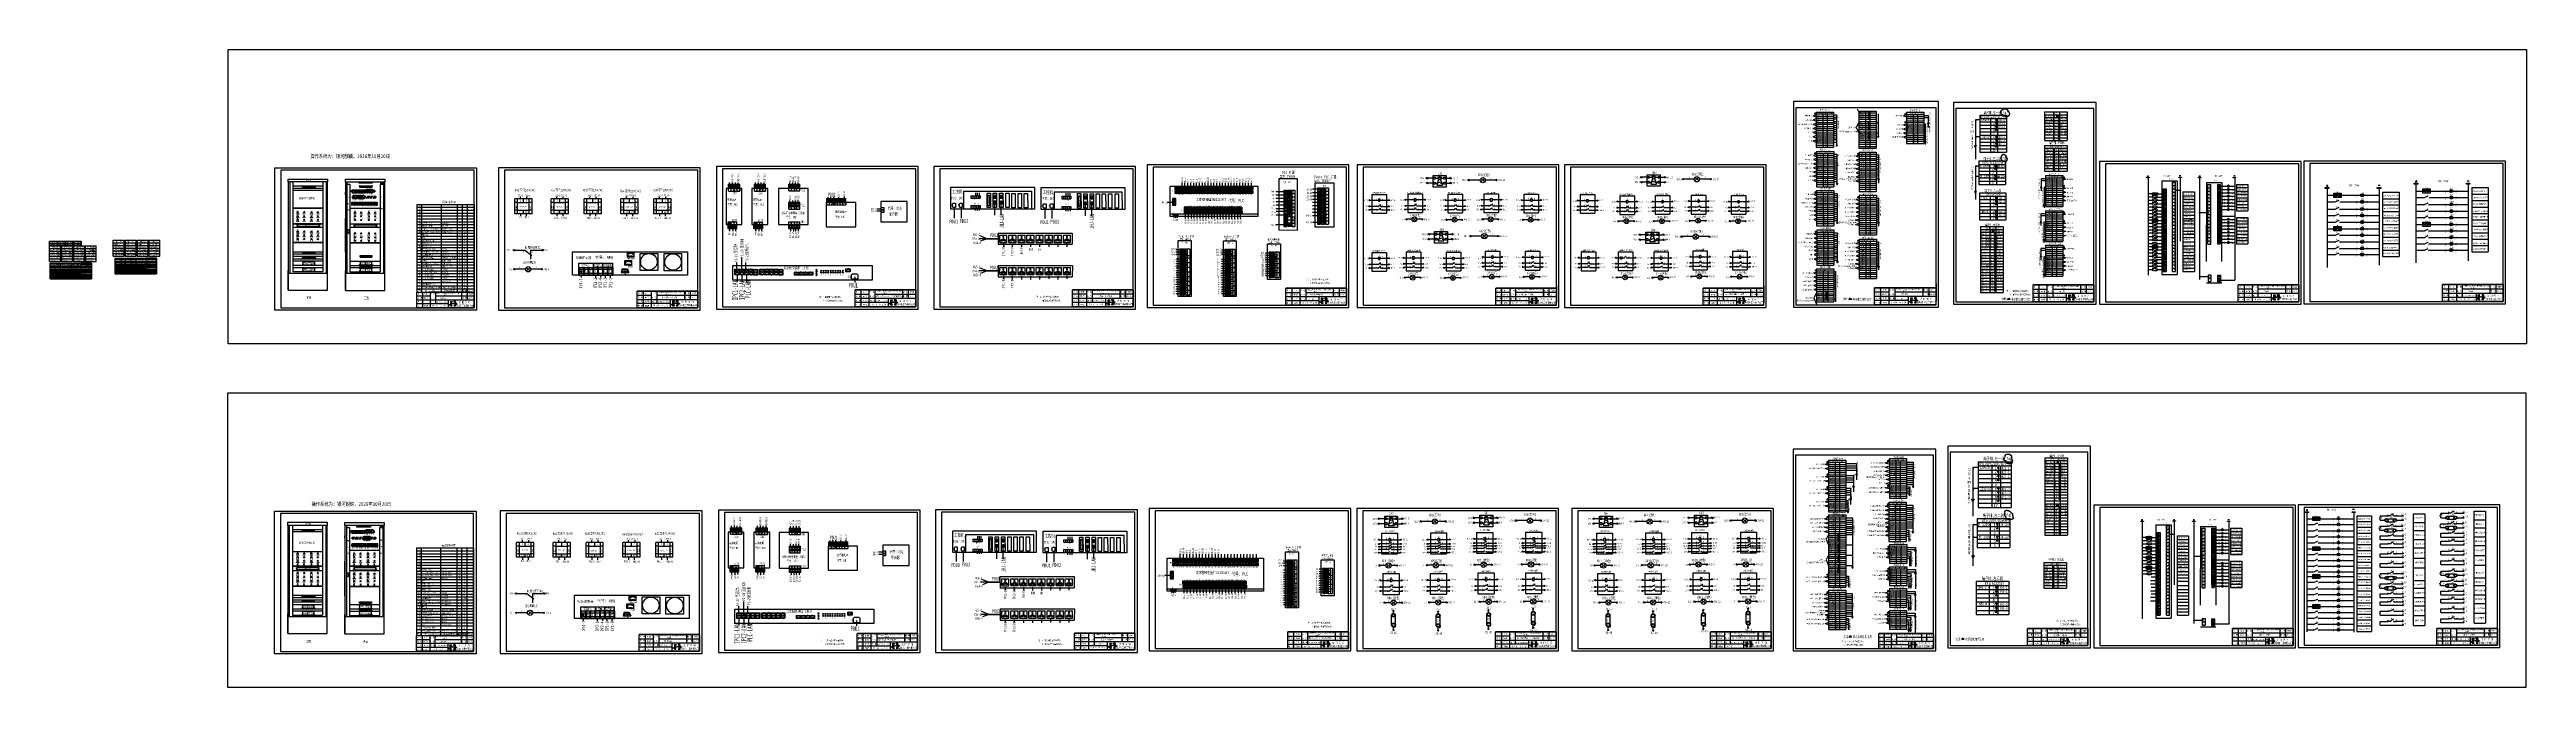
# Model space of a CAD drawing. Header units: millimetres. Extents: x -2527 to 7788, y -1442 to 1215.
import ezdxf
from ezdxf.enums import TextEntityAlignment as Align

# ---------------------------------------------------------------- set-up
doc = ezdxf.new("R2010")
doc.units = ezdxf.units.MM
doc.header["$MEASUREMENT"] = 0
doc.linetypes.add('ACAD_ISO02W100', pattern=[15, 12, -3])
for name, color, linetype in [('220DC电源', 240, 'Continuous'), ('图层1', 7, 'Continuous'), ('待定部分', 3, 'Continuous')]:
    doc.layers.add(name, color=color, linetype=linetype)
for name, color, linetype, lineweight in [('Layer2', 5, 'Continuous', 25), ('xi-sh-', 5, 'Continuous', 25), ('xu-xu-', 1, 'ACAD_ISO02W100', 35), ('电缆线', 7, 'Continuous', 25)]:
    doc.layers.add(name, color=color, linetype=linetype, lineweight=lineweight)
doc.styles.add('_HZTXT', font='', dxfattribs={"width": 0.8})
doc.styles.get("Standard").update_dxf_attribs({"font": '', "width": 0.7, "height": 6})
doc.styles.get('_HZTXT').set_extended_font_data('SimSun')
doc.styles.get('Standard').set_extended_font_data('SimSun')

# ---------------------------------------------------------------- blocks, each defined once
blk = doc.blocks.new('4对网口')
at = {"color": 7, "lineweight": -3}
for p, q in [((108.3, 234.1), (108.3, 229.5)), ((110.6, 234.1), (108.3, 234.1)), ((110.6, 233), (108.3, 233)), ((108.3, 229.5), (116.8, 229.5)), ((116.8, 228.7), (108.3, 228.7)), ((108.3, 224.1), (108.3, 228.7)), ((110.6, 225.3), (108.3, 225.3)), ((110.6, 224.1), (108.3, 224.1)), ((110.6, 234.1), (110.6, 233)), ((110.6, 234.1), (114.4, 234.1)), ((114.4, 229.5), (110.6, 229.5)), ((110.6, 228.7), (114.4, 228.7)), ((110.6, 228.7), (114.4, 228.7)), ((110.6, 224.1), (110.6, 225.3)), ((114.4, 224.1), (110.6, 224.1)), ((114.4, 234.1), (114.4, 233)), ((114.4, 234.1), (116.8, 234.1)), ((114.4, 233), (116.8, 233)), ((114.4, 224.1), (114.4, 225.3)), ((114.4, 225.3), (116.8, 225.3)), ((114.4, 224.1), (116.8, 224.1)), ((116.8, 234.1), (116.8, 229.5)), ((116.8, 224.1), (116.8, 228.7)), ((117.9, 234.1), (117.9, 229.5)), ((120.2, 234.1), (117.9, 234.1)), ((120.2, 233), (117.9, 233)), ((117.9, 229.5), (126.4, 229.5)), ((126.4, 228.7), (117.9, 228.7)), ((117.9, 224.1), (117.9, 228.7)), ((120.2, 225.3), (117.9, 225.3)), ((120.2, 224.1), (117.9, 224.1)), ((120.2, 234.1), (120.2, 233)), ((120.2, 234.1), (124.1, 234.1)), ((124.1, 229.5), (120.2, 229.5)), ((120.2, 228.7), (124.1, 228.7)), ((120.2, 228.7), (124.1, 228.7)), ((120.2, 224.1), (120.2, 225.3)), ((124.1, 224.1), (120.2, 224.1)), ((124.1, 234.1), (124.1, 233)), ((124.1, 234.1), (126.4, 234.1)), ((124.1, 233), (126.4, 233)), ((124.1, 224.1), (124.1, 225.3)), ((124.1, 225.3), (126.4, 225.3)), ((124.1, 224.1), (126.4, 224.1)), ((126.4, 234.1), (126.4, 229.5)), ((126.4, 224.1), (126.4, 228.7)), ((127.5, 234.1), (127.5, 229.5)), ((129.8, 234.1), (127.5, 234.1)), ((129.8, 233), (127.5, 233)), ((127.5, 229.5), (136, 229.5)), ((136, 228.7), (127.5, 228.7)), ((127.5, 224.1), (127.5, 228.7)), ((129.8, 225.3), (127.5, 225.3)), ((129.8, 224.1), (127.5, 224.1)), ((129.8, 234.1), (129.8, 233)), ((129.8, 234.1), (133.7, 234.1)), ((133.7, 229.5), (129.8, 229.5)), ((129.8, 228.7), (133.7, 228.7)), ((129.8, 228.7), (133.7, 228.7)), ((129.8, 224.1), (129.8, 225.3)), ((133.7, 224.1), (129.8, 224.1)), ((133.7, 234.1), (133.7, 233)), ((133.7, 234.1), (136, 234.1)), ((133.7, 233), (136, 233)), ((133.7, 224.1), (133.7, 225.3)), ((133.7, 225.3), (136, 225.3)), ((133.7, 224.1), (136, 224.1)), ((136, 234.1), (136, 229.5)), ((136, 224.1), (136, 228.7)), ((137.2, 234.1), (137.2, 229.5)), ((139.5, 234.1), (137.2, 234.1)), ((139.5, 233), (137.2, 233)), ((137.2, 229.5), (145.6, 229.5)), ((145.6, 228.7), (137.2, 228.7)), ((137.2, 224.1), (137.2, 228.7)), ((139.5, 225.3), (137.2, 225.3)), ((139.5, 224.1), (137.2, 224.1)), ((139.5, 234.1), (139.5, 233)), ((139.5, 234.1), (143.3, 234.1)), ((143.3, 229.5), (139.5, 229.5)), ((139.5, 228.7), (143.3, 228.7)), ((139.5, 228.7), (143.3, 228.7)), ((139.5, 224.1), (139.5, 225.3)), ((143.3, 224.1), (139.5, 224.1)), ((143.3, 234.1), (143.3, 233)), ((143.3, 234.1), (145.6, 234.1)), ((143.3, 233), (145.6, 233)), ((143.3, 224.1), (143.3, 225.3)), ((143.3, 225.3), (145.6, 225.3)), ((143.3, 224.1), (145.6, 224.1)), ((145.6, 234.1), (145.6, 229.5)), ((145.6, 224.1), (145.6, 228.7))]:
    blk.add_line(p, q, dxfattribs=at)
blk.add_lwpolyline([(107.7, 234.9), (146.2, 234.9), (146.2, 223.3), (107.7, 223.3)], close=True, dxfattribs=at)

msp = doc.modelspace()

# ---------------------------------------------------------------- hatches: boundary and pattern name
for color, points in [(0, [(4913, 944), (4916, 941), (4916, 944)]), (0, [(4913, 934), (4916, 932), (4916, 934)]), (0, [(5294, 941), (5296, 938), (5296, 941)]), (0, [(5294, 932), (5296, 930), (5296, 932)]), (0, [(4913, 926), (4916, 924), (4916, 926)]), (0, [(4913, 916), (4916, 914), (4916, 916)]), (0, [(4913, 909), (4916, 907), (4916, 909)]), (0, [(4913, 899), (4916, 897), (4916, 899)]), (0, [(4913, 890), (4916, 888), (4916, 890)]), (0, [(4913, 882), (4916, 880), (4916, 882)]), (0, [(4913, 874), (4916, 872), (4916, 874)]), (0, [(4913, 865), (4916, 863), (4916, 865)]), (0, [(4913, 857), (4916, 855), (4916, 857)]), (0, [(4913, 847), (4916, 845), (4916, 847)]), (0, [(4913, 840), (4916, 837), (4916, 840)]), (0, [(4913, 830), (4916, 828), (4916, 830)]), (0, [(5085, 912), (5088, 909), (5088, 912)]), (0, [(5085, 868), (5088, 866), (5088, 868)]), (0, [(5282, 906), (5284, 903), (5284, 906)]), (0, [(5282, 897), (5284, 895), (5284, 897)]), (0, [(5282, 888), (5284, 886), (5284, 888)]), (0, [(5282, 880), (5284, 877), (5284, 880)]), (0, [(5282, 873), (5284, 871), (5284, 873)]), (0, [(5282, 863), (5284, 861), (5284, 863)]), (0, [(5282, 855), (5284, 852), (5284, 855)]), (0, [(5282, 855), (5284, 852), (5284, 855)]), (0, [(5282, 846), (5284, 844), (5284, 846)]), (0, [(5282, 846), (5284, 844), (5284, 846)]), (256, [(5497, 922), (5493, 918), (5493, 922)]), (256, [(5497, 851), (5493, 847), (5493, 851)]), (0, [(4914, 779), (4916, 777), (4916, 779)]), (0, [(4914, 770), (4916, 767), (4916, 770)]), (0, [(4914, 761), (4916, 759), (4916, 761)]), (0, [(4914, 752), (4916, 750), (4916, 752)]), (0, [(4914, 744), (4916, 742), (4916, 744)]), (0, [(4914, 735), (4916, 733), (4916, 735)]), (0, [(4914, 726), (4916, 723), (4916, 726)]), (0, [(5087, 776), (5090, 774), (5090, 776)]), (0, [(5087, 767), (5090, 765), (5090, 767)]), (0, [(5087, 759), (5090, 757), (5090, 759)]), (0, [(5087, 749), (5090, 747), (5090, 749)]), (0, [(5087, 741), (5090, 739), (5090, 741)]), (0, [(5087, 732), (5090, 730), (5090, 732)]), (0, [(5087, 723), (5090, 721), (5090, 723)]), (256, [(5497, 731), (5493, 727), (5493, 731)]), (0, [(2165, 635, -1), (2165, 638, -1)]), (0, [(2177, 635, -1), (2177, 638, -1)]), (0, [(2189, 635, -1), (2189, 638, -1)]), (0, [(2201, 635, -1), (2201, 638, -1)]), (0, [(2213, 635, -1), (2213, 638, -1)]), (0, [(2226, 635, -1), (2226, 638, -1)]), (0, [(2238, 635, -1), (2238, 638, -1)]), (0, [(2250, 635, -1), (2250, 638, -1)]), (0, [(2262, 635, -1), (2262, 638, -1)]), (0, [(2274, 635, -1), (2274, 638, -1)]), (0, [(2285, 635, -1), (2285, 638, -1)]), (0, [(2298, 635, -1), (2298, 638, -1)]), (0, [(2310, 635, -1), (2310, 638, -1)]), (0, [(2322, 635, -1), (2322, 638, -1)]), (0, [(2334, 635, -1), (2334, 638, -1)]), (0, [(2346, 635, -1), (2346, 638, -1)]), (0, [(2358, 635, -1), (2358, 638, -1)]), (0, [(2370, 635, -1), (2370, 638, -1)]), (0, [(2382, 635, -1), (2382, 638, -1)]), (0, [(2394, 635, -1), (2394, 638, -1)]), (0, [(2406, 635, -1), (2406, 638, -1)]), (0, [(2418, 635, -1), (2418, 638, -1)]), (0, [(2430, 635, -1), (2430, 638, -1)]), (0, [(2442, 635, -1), (2442, 638, -1)]), (0, [(2454, 635, -1), (2454, 638, -1)]), (0, [(2466, 635, -1), (2466, 638, -1)]), (0, [(2478, 635, -1), (2478, 638, -1)]), (0, [(2621, 622, 1), (2618, 622, 1)]), (0, [(2761, 633, 1), (2758, 633, 1)]), (0, [(2761, 619, 1), (2758, 619, 1)]), (256, [(3408, 671, 1), (3411, 671, 1)]), (256, [(3473, 672, 1), (3476, 672, 1)]), (256, [(4299, 675, 1), (4302, 675, 1)]), (256, [(4365, 675, 1), (4368, 675, 1)]), (0, [(4914, 718), (4916, 715), (4916, 718)]), (0, [(4914, 710), (4916, 708), (4916, 710)]), (0, [(4914, 700), (4916, 698), (4916, 700)]), (0, [(4914, 692), (4916, 690), (4916, 692)]), (0, [(4914, 683), (4916, 681), (4916, 683)]), (0, [(4914, 675), (4916, 673), (4916, 675)]), (0, [(4914, 666), (4916, 663), (4916, 666)]), (0, [(5087, 715), (5090, 713), (5090, 715)]), (0, [(5087, 706), (5090, 704), (5090, 706)]), (0, [(5087, 698), (5090, 695), (5090, 698)]), (0, [(5087, 689), (5090, 687), (5090, 689)]), (0, [(5087, 680), (5090, 678), (5090, 680)]), (256, [(5497, 688), (5493, 684), (5493, 688)]), (0, [(5769, 677), (5767, 675), (5767, 677)]), (0, [(5769, 668), (5767, 666), (5767, 668)]), (0, [(5781, 642), (5779, 639), (5779, 642)]), (0, [(5781, 633), (5779, 631), (5779, 633)]), (0, [(5781, 624), (5779, 622), (5779, 624)]), (256, [(6282, 628, 1), (6280, 628, 1)]), (256, [(6347, 629, 1), (6344, 629, 1)]), (256, [(6508, 646, 1), (6506, 646, 1)]), (256, [(6508, 632, 1), (6506, 632, 1)]), (256, [(6508, 618, 1), (6506, 618, 1)]), (256, [(6573, 646, 1), (6572, 646, 1)]), (256, [(6573, 632, 1), (6572, 632, 1)]), (256, [(6573, 618, 1), (6572, 618, 1)]), (256, [(7328, 626, 1), (7329, 626, 1)]), (256, [(7545, 626, 1), (7546, 626, 1)]), (0, [(2204, 537, -1), (2204, 540, -1)]), (0, [(2216, 537, -1), (2216, 540, -1)]), (0, [(2228, 537, -1), (2228, 540, -1)]), (0, [(2240, 537, -1), (2240, 540, -1)]), (0, [(2252, 537, -1), (2252, 540, -1)]), (0, [(2265, 537, -1), (2265, 540, -1)]), (0, [(2277, 537, -1), (2277, 540, -1)]), (0, [(2289, 537, -1), (2289, 540, -1)]), (0, [(2301, 537, -1), (2301, 540, -1)]), (0, [(2313, 537, -1), (2313, 540, -1)]), (0, [(2325, 537, -1), (2325, 540, -1)]), (0, [(2337, 537, -1), (2337, 540, -1)]), (0, [(2349, 537, -1), (2349, 540, -1)]), (0, [(2361, 537, -1), (2361, 540, -1)]), (0, [(2373, 537, -1), (2373, 540, -1)]), (0, [(2385, 537, -1), (2385, 540, -1)]), (0, [(2397, 537, -1), (2397, 540, -1)]), (0, [(2409, 537, -1), (2409, 540, -1)]), (0, [(2421, 537, -1), (2421, 540, -1)]), (0, [(2433, 537, -1), (2433, 540, -1)]), (0, [(2621, 609, 1), (2618, 609, 1)]), (0, [(2621, 595, 1), (2618, 595, 1)]), (0, [(2621, 581, 1), (2618, 581, 1)]), (0, [(2621, 567, 1), (2618, 567, 1)]), (0, [(2621, 554, 1), (2618, 554, 1)]), (0, [(2621, 540, 1), (2618, 540, 1)]), (0, [(2621, 526, 1), (2618, 526, 1)]), (0, [(2761, 605, 1), (2758, 605, 1)]), (0, [(2761, 591, 1), (2758, 591, 1)]), (0, [(2761, 578, 1), (2758, 578, 1)]), (0, [(2761, 564, 1), (2758, 564, 1)]), (0, [(2761, 550, 1), (2758, 550, 1)]), (0, [(2761, 536, 1), (2758, 536, 1)]), (0, [(2761, 523, 1), (2758, 523, 1)]), (0, [(2999, 588, 1), (2997, 588, 1)]), (0, [(2999, 562, 1), (2997, 562, 1)]), (0, [(2999, 547, 1), (2997, 547, 1)]), (0, [(3025, 588, 1), (3023, 588, 1)]), (0, [(3025, 562, 1), (3023, 562, 1)]), (0, [(3025, 547, 1), (3023, 547, 1)]), (0, [(3148, 590, 1), (3146, 590, 1)]), (0, [(3148, 564, 1), (3147, 564, 1)]), (0, [(3148, 549, 1), (3147, 549, 1)]), (0, [(3174, 589, 1), (3172, 589, 1)]), (0, [(3174, 564, 1), (3173, 564, 1)]), (0, [(3174, 549, 1), (3173, 549, 1)]), (0, [(3315, 588, 1), (3313, 588, 1)]), (0, [(3315, 563, 1), (3313, 563, 1)]), (0, [(3315, 548, 1), (3313, 548, 1)]), (0, [(3341, 588, 1), (3339, 588, 1)]), (0, [(3341, 563, 1), (3339, 563, 1)]), (0, [(3341, 548, 1), (3339, 548, 1)]), (0, [(3465, 590, 1), (3464, 590, 1)]), (0, [(3465, 564, 1), (3464, 564, 1)]), (0, [(3465, 549, 1), (3464, 549, 1)]), (0, [(3491, 589, 1), (3490, 589, 1)]), (0, [(3491, 564, 1), (3490, 564, 1)]), (0, [(3491, 549, 1), (3490, 549, 1)]), (0, [(3632, 588, 1), (3630, 588, 1)]), (0, [(3632, 563, 1), (3631, 563, 1)]), (0, [(3632, 548, 1), (3631, 548, 1)]), (0, [(3658, 588, 1), (3656, 588, 1)]), (0, [(3658, 563, 1), (3657, 563, 1)]), (0, [(3658, 548, 1), (3657, 548, 1)]), (0, [(3866, 586, 1), (3865, 586, 1)]), (0, [(3867, 561, 1), (3865, 561, 1)]), (0, [(3867, 546, 1), (3865, 546, 1)]), (0, [(3892, 586, 1), (3891, 586, 1)]), (0, [(3893, 561, 1), (3891, 561, 1)]), (0, [(3893, 546, 1), (3891, 546, 1)]), (0, [(4031, 582, 1), (4030, 582, 1)]), (0, [(4031, 556, 1), (4030, 556, 1)]), (0, [(4031, 541, 1), (4030, 541, 1)]), (0, [(4057, 581, 1), (4056, 581, 1)]), (0, [(4057, 556, 1), (4056, 556, 1)]), (0, [(4057, 541, 1), (4056, 541, 1)]), (0, [(4179, 582, 1), (4177, 582, 1)]), (0, [(4179, 557, 1), (4177, 557, 1)]), (0, [(4179, 542, 1), (4177, 542, 1)]), (0, [(4205, 582, 1), (4203, 582, 1)]), (0, [(4205, 557, 1), (4203, 557, 1)]), (0, [(4205, 542, 1), (4203, 542, 1)]), (0, [(4329, 584, 1), (4327, 584, 1)]), (0, [(4329, 558, 1), (4327, 558, 1)]), (0, [(4329, 543, 1), (4327, 543, 1)]), (0, [(4355, 583, 1), (4353, 583, 1)]), (0, [(4355, 558, 1), (4353, 558, 1)]), (0, [(4355, 543, 1), (4353, 543, 1)]), (0, [(4496, 582, 1), (4494, 582, 1)]), (0, [(4496, 557, 1), (4494, 557, 1)]), (0, [(4496, 542, 1), (4494, 542, 1)]), (0, [(4522, 582, 1), (4520, 582, 1)]), (0, [(4522, 557, 1), (4520, 557, 1)]), (0, [(4522, 542, 1), (4520, 542, 1)]), (0, [(4915, 616), (4917, 614), (4917, 616)]), (0, [(4915, 607), (4917, 605), (4917, 607)]), (0, [(4915, 599), (4917, 596), (4917, 599)]), (0, [(4915, 589), (4917, 587), (4917, 589)]), (0, [(4915, 582), (4917, 579), (4917, 582)]), (0, [(4915, 572), (4917, 570), (4917, 572)]), (0, [(4915, 563), (4917, 561), (4917, 563)]), (0, [(4915, 555), (4917, 553), (4917, 555)]), (0, [(4915, 547), (4917, 545), (4917, 547)]), (0, [(4915, 538), (4917, 536), (4917, 538)]), (0, [(4915, 530), (4917, 527), (4917, 530)]), (0, [(4915, 520), (4917, 518), (4917, 520)]), (0, [(5088, 596), (5090, 594), (5090, 596)]), (0, [(5088, 586), (5090, 584), (5090, 586)]), (0, [(5088, 578), (5090, 576), (5090, 578)]), (0, [(5088, 569), (5090, 566), (5090, 569)]), (0, [(5088, 560), (5090, 558), (5090, 560)]), (0, [(5088, 551), (5090, 549), (5090, 551)]), (0, [(5088, 543), (5090, 541), (5090, 543)]), (0, [(5088, 534), (5090, 532), (5090, 534)]), (0, [(5088, 526), (5090, 523), (5090, 526)]), (0, [(5088, 517), (5090, 515), (5090, 517)]), (0, [(5769, 531), (5766, 529), (5766, 531)]), (0, [(5769, 522), (5766, 520), (5766, 522)]), (0, [(5781, 616), (5779, 614), (5779, 616)]), (0, [(5781, 609), (5779, 607), (5779, 609)]), (0, [(5781, 599), (5779, 597), (5779, 599)]), (0, [(5781, 591), (5779, 588), (5779, 591)]), (0, [(5781, 591), (5779, 588), (5779, 591)]), (0, [(5781, 582), (5779, 580), (5779, 582)]), (0, [(5781, 582), (5779, 580), (5779, 582)]), (256, [(6210, 614, 1), (6211, 614, 1)]), (256, [(6211, 601, 1), (6212, 601, 1)]), (256, [(6211, 587, 1), (6212, 587, 1)]), (256, [(6211, 573, 1), (6212, 573, 1)]), (256, [(6211, 558, 1), (6212, 558, 1)]), (256, [(6211, 545, 1), (6212, 545, 1)]), (256, [(6211, 531, 1), (6212, 531, 1)]), (256, [(6211, 516, 1), (6212, 516, 1)]), (256, [(6282, 614, 1), (6280, 614, 1)]), (256, [(6282, 601, 1), (6280, 601, 1)]), (256, [(6282, 587, 1), (6280, 587, 1)]), (256, [(6282, 572, 1), (6280, 572, 1)]), (256, [(6282, 558, 1), (6280, 558, 1)]), (256, [(6282, 544, 1), (6280, 544, 1)]), (256, [(6282, 531, 1), (6280, 531, 1)]), (256, [(6282, 517, 1), (6280, 517, 1)]), (256, [(6282, 517, 1), (6280, 517, 1)]), (256, [(6282, 517, 1), (6280, 517, 1)]), (256, [(6428, 535, 1), (6426, 535, 1)]), (256, [(6508, 604, 1), (6506, 604, 1)]), (256, [(6508, 591, 1), (6506, 591, 1)]), (256, [(6508, 577, 1), (6506, 577, 1)]), (256, [(6508, 563, 1), (6506, 563, 1)]), (256, [(6508, 549, 1), (6506, 549, 1)]), (256, [(6508, 535, 1), (6506, 535, 1)]), (256, [(6508, 521, 1), (6506, 521, 1)]), (256, [(6573, 604, 1), (6572, 604, 1)]), (256, [(6573, 591, 1), (6572, 591, 1)]), (256, [(6573, 577, 1), (6572, 577, 1)]), (256, [(6573, 563, 1), (6572, 563, 1)]), (256, [(6573, 549, 1), (6572, 549, 1)]), (256, [(6573, 521, 1), (6572, 521, 1)]), (256, [(6957, 608, 1), (6959, 608, 1)]), (256, [(6957, 581, 1), (6959, 581, 1)]), (256, [(6957, 551, 1), (6959, 551, 1)]), (256, [(6957, 524, 1), (6959, 524, 1)]), (256, [(6991, 581, 1), (6993, 581, 1)]), (256, [(6991, 551, 1), (6993, 551, 1)]), (256, [(6991, 524, 1), (6993, 524, 1)]), (256, [(7009, 581, 1), (7011, 581, 1)]), (256, [(7009, 551, 1), (7011, 551, 1)]), (256, [(7009, 524, 1), (7011, 524, 1)]), (256, [(7174, 608, 1), (7176, 608, 1)]), (256, [(7174, 581, 1), (7176, 581, 1)]), (256, [(7174, 551, 1), (7176, 551, 1)]), (256, [(7174, 524, 1), (7176, 524, 1)]), (256, [(7328, 599, 1), (7329, 599, 1)]), (256, [(7328, 570, 1), (7329, 570, 1)]), (256, [(7328, 542, 1), (7329, 542, 1)]), (256, [(7328, 515, 1), (7329, 515, 1)]), (256, [(7362, 599, 1), (7364, 599, 1)]), (256, [(7362, 570, 1), (7364, 570, 1)]), (256, [(7362, 542, 1), (7364, 542, 1)]), (256, [(7362, 515, 1), (7364, 515, 1)]), (256, [(7379, 599, 1), (7381, 599, 1)]), (256, [(7379, 570, 1), (7381, 570, 1)]), (256, [(7379, 542, 1), (7381, 542, 1)]), (256, [(7379, 515, 1), (7381, 515, 1)]), (256, [(7545, 599, 1), (7546, 599, 1)]), (256, [(7545, 570, 1), (7546, 570, 1)]), (256, [(7545, 542, 1), (7546, 542, 1)]), (256, [(7545, 515, 1), (7546, 515, 1)]), (0, [(2621, 512, 1), (2618, 512, 1)]), (0, [(2621, 499, 1), (2618, 499, 1)]), (0, [(2621, 485, 1), (2618, 485, 1)]), (0, [(2761, 509, 1), (2758, 509, 1)]), (0, [(2761, 495, 1), (2758, 495, 1)]), (0, [(3137, 508, 1), (3140, 508, 1)]), (0, [(3176, 508, 1), (3179, 508, 1)]), (0, [(3304, 506, 1), (3307, 506, 1)]), (0, [(3343, 506, 1), (3346, 506, 1)]), (256, [(3414, 438, 1), (3417, 438, 1)]), (0, [(3455, 508, 1), (3457, 508, 1)]), (256, [(3480, 438, 1), (3483, 438, 1)]), (0, [(3493, 508, 1), (3496, 508, 1)]), (0, [(3621, 506, 1), (3624, 506, 1)]), (0, [(3660, 506, 1), (3663, 506, 1)]), (0, [(4021, 500, 1), (4023, 500, 1)]), (0, [(4059, 500, 1), (4062, 500, 1)]), (0, [(4168, 500, 1), (4171, 500, 1)]), (0, [(4207, 501, 1), (4209, 501, 1)]), (256, [(4294, 436, 1), (4297, 436, 1)]), (0, [(4318, 502, 1), (4321, 502, 1)]), (0, [(4357, 502, 1), (4359, 502, 1)]), (256, [(4360, 436, 1), (4362, 436, 1)]), (0, [(4485, 500, 1), (4488, 500, 1)]), (0, [(4524, 501, 1), (4526, 501, 1)]), (0, [(4915, 512), (4917, 510), (4917, 512)]), (0, [(4915, 503), (4917, 501), (4917, 503)]), (0, [(4916, 452), (4918, 449), (4918, 452)]), (0, [(4916, 442), (4918, 440), (4918, 442)]), (0, [(4916, 434), (4918, 432), (4918, 434)]), (0, [(4916, 425), (4918, 422), (4918, 425)]), (0, [(4916, 417), (4918, 415), (4918, 417)]), (0, [(5088, 508), (5090, 506), (5090, 508)]), (0, [(5088, 500), (5090, 497), (5090, 500)]), (0, [(5088, 414), (5090, 412), (5090, 414)]), (0, [(5781, 496), (5778, 493), (5778, 496)]), (0, [(5781, 487), (5778, 485), (5778, 487)]), (0, [(5781, 478), (5778, 476), (5778, 478)]), (0, [(5781, 470), (5778, 468), (5778, 470)]), (0, [(5781, 463), (5778, 461), (5778, 463)]), (0, [(5781, 453), (5778, 451), (5778, 453)]), (0, [(5781, 445), (5778, 442), (5778, 445)]), (0, [(5781, 445), (5778, 442), (5778, 445)]), (0, [(5781, 436), (5778, 434), (5778, 436)]), (0, [(5781, 436), (5778, 434), (5778, 436)]), (256, [(6210, 504, 1), (6211, 504, 1)]), (256, [(6211, 490, 1), (6212, 490, 1)]), (256, [(6211, 476, 1), (6212, 476, 1)]), (256, [(6211, 462, 1), (6212, 462, 1)]), (256, [(6211, 449, 1), (6212, 449, 1)]), (256, [(6211, 435, 1), (6212, 435, 1)]), (256, [(6211, 421, 1), (6212, 421, 1)]), (256, [(6282, 504, 1), (6280, 504, 1)]), (256, [(6282, 490, 1), (6280, 490, 1)]), (256, [(6282, 490, 1), (6280, 490, 1)]), (256, [(6282, 490, 1), (6280, 490, 1)]), (256, [(6282, 477, 1), (6280, 477, 1)]), (256, [(6282, 463, 1), (6280, 463, 1)]), (256, [(6282, 449, 1), (6280, 449, 1)]), (256, [(6282, 434, 1), (6280, 434, 1)]), (256, [(6282, 421, 1), (6280, 421, 1)]), (256, [(6508, 507, 1), (6506, 507, 1)]), (256, [(6508, 495, 1), (6506, 495, 1)]), (256, [(6508, 481, 1), (6506, 481, 1)]), (256, [(6508, 467, 1), (6506, 467, 1)]), (256, [(6508, 453, 1), (6506, 453, 1)]), (256, [(6508, 439, 1), (6506, 439, 1)]), (256, [(6508, 426, 1), (6506, 426, 1)]), (256, [(6508, 412, 1), (6506, 412, 1)]), (256, [(6573, 507, 1), (6572, 507, 1)]), (256, [(6573, 495, 1), (6572, 495, 1)]), (256, [(6573, 481, 1), (6572, 481, 1)]), (256, [(6573, 467, 1), (6572, 467, 1)]), (256, [(6573, 453, 1), (6572, 453, 1)]), (256, [(6573, 439, 1), (6572, 439, 1)]), (256, [(6573, 426, 1), (6572, 426, 1)]), (256, [(6573, 412, 1), (6572, 412, 1)]), (256, [(6957, 496, 1), (6959, 496, 1)]), (256, [(6957, 469, 1), (6959, 469, 1)]), (256, [(6957, 442, 1), (6959, 442, 1)]), (256, [(6957, 414, 1), (6959, 414, 1)]), (256, [(6991, 496, 1), (6993, 496, 1)]), (256, [(6991, 442, 1), (6993, 442, 1)]), (256, [(6991, 414, 1), (6993, 414, 1)]), (256, [(7009, 496, 1), (7011, 496, 1)]), (256, [(7009, 442, 1), (7011, 442, 1)]), (256, [(7009, 414, 1), (7011, 414, 1)]), (256, [(7174, 496, 1), (7176, 496, 1)]), (256, [(7174, 469, 1), (7176, 469, 1)]), (256, [(7174, 442, 1), (7176, 442, 1)]), (256, [(7174, 414, 1), (7176, 414, 1)]), (256, [(7328, 487, 1), (7329, 487, 1)]), (256, [(7328, 460, 1), (7329, 460, 1)]), (256, [(7328, 433, 1), (7329, 433, 1)]), (256, [(7362, 460, 1), (7364, 460, 1)]), (256, [(7362, 433, 1), (7364, 433, 1)]), (256, [(7379, 460, 1), (7381, 460, 1)]), (256, [(7379, 433, 1), (7381, 433, 1)]), (256, [(7545, 487, 1), (7546, 487, 1)]), (256, [(7545, 460, 1), (7546, 460, 1)]), (256, [(7545, 433, 1), (7546, 433, 1)]), (0, [(2185, 381, 1), (2183, 381, 1)]), (0, [(2185, 371, 1), (2183, 371, 1)]), (0, [(2185, 362, 1), (2183, 362, 1)]), (0, [(2185, 352, 1), (2183, 352, 1)]), (0, [(2185, 342, 1), (2183, 342, 1)]), (0, [(2185, 333, 1), (2183, 333, 1)]), (0, [(2185, 323, 1), (2183, 323, 1)]), (0, [(2185, 313, 1), (2183, 313, 1)]), (0, [(2373, 380, 1), (2372, 380, 1)]), (0, [(2373, 370, 1), (2372, 370, 1)]), (0, [(2373, 361, 1), (2372, 361, 1)]), (0, [(2373, 351, 1), (2372, 351, 1)]), (0, [(2373, 341, 1), (2372, 341, 1)]), (0, [(2373, 332, 1), (2372, 332, 1)]), (0, [(2373, 322, 1), (2372, 322, 1)]), (0, [(2373, 312, 1), (2372, 312, 1)]), (0, [(2557, 367, 1), (2555, 367, 1)]), (0, [(2557, 358, 1), (2555, 358, 1)]), (0, [(2557, 348, 1), (2555, 348, 1)]), (0, [(2557, 339, 1), (2555, 339, 1)]), (0, [(2557, 329, 1), (2555, 329, 1)]), (0, [(2557, 319, 1), (2555, 319, 1)]), (0, [(2557, 310, 1), (2555, 310, 1)]), (0, [(2999, 346, 1), (2997, 346, 1)]), (0, [(2999, 320, 1), (2997, 320, 1)]), (0, [(3025, 346, 1), (3023, 346, 1)]), (0, [(3025, 320, 1), (3023, 320, 1)]), (0, [(3141, 348, 1), (3140, 348, 1)]), (0, [(3142, 322, 1), (3140, 322, 1)]), (0, [(3167, 347, 1), (3166, 347, 1)]), (0, [(3168, 322, 1), (3166, 322, 1)]), (0, [(3308, 346, 1), (3307, 346, 1)]), (0, [(3308, 321, 1), (3307, 321, 1)]), (0, [(3334, 346, 1), (3333, 346, 1)]), (0, [(3334, 321, 1), (3333, 321, 1)]), (0, [(3470, 351, 1), (3469, 351, 1)]), (0, [(3470, 326, 1), (3469, 326, 1)]), (0, [(3470, 311, 1), (3469, 311, 1)]), (0, [(3496, 351, 1), (3495, 351, 1)]), (0, [(3496, 326, 1), (3495, 326, 1)]), (0, [(3496, 311, 1), (3495, 311, 1)]), (0, [(3637, 350, 1), (3635, 350, 1)]), (0, [(3637, 325, 1), (3636, 325, 1)]), (0, [(3637, 310, 1), (3636, 310, 1)]), (0, [(3663, 350, 1), (3661, 350, 1)]), (0, [(3663, 325, 1), (3662, 325, 1)]), (0, [(3663, 310, 1), (3662, 310, 1)]), (0, [(3871, 348, 1), (3869, 348, 1)]), (0, [(3871, 323, 1), (3869, 323, 1)]), (0, [(3897, 348, 1), (3895, 348, 1)]), (0, [(3897, 323, 1), (3895, 323, 1)]), (0, [(4025, 348, 1), (4023, 348, 1)]), (0, [(4025, 323, 1), (4023, 323, 1)]), (0, [(4051, 348, 1), (4049, 348, 1)]), (0, [(4051, 323, 1), (4049, 323, 1)]), (0, [(4173, 347, 1), (4171, 347, 1)]), (0, [(4173, 322, 1), (4171, 322, 1)]), (0, [(4199, 347, 1), (4197, 347, 1)]), (0, [(4199, 322, 1), (4197, 322, 1)]), (0, [(4335, 352, 1), (4333, 352, 1)]), (0, [(4335, 327, 1), (4333, 327, 1)]), (0, [(4335, 312, 1), (4333, 312, 1)]), (0, [(4361, 352, 1), (4359, 352, 1)]), (0, [(4361, 327, 1), (4359, 327, 1)]), (0, [(4361, 312, 1), (4359, 312, 1)]), (0, [(4502, 351, 1), (4500, 351, 1)]), (0, [(4502, 326, 1), (4500, 326, 1)]), (0, [(4502, 310, 1), (4500, 310, 1)]), (0, [(4528, 351, 1), (4526, 351, 1)]), (0, [(4528, 326, 1), (4526, 326, 1)]), (0, [(4528, 310, 1), (4526, 310, 1)]), (0, [(4916, 407), (4918, 405), (4918, 407)]), (0, [(4916, 398), (4918, 396), (4918, 398)]), (0, [(4916, 390), (4918, 388), (4918, 390)]), (0, [(4916, 382), (4918, 380), (4918, 382)]), (0, [(4916, 373), (4918, 371), (4918, 373)]), (0, [(4916, 365), (4918, 363), (4918, 365)]), (0, [(4916, 355), (4918, 353), (4918, 355)]), (0, [(4916, 348), (4918, 345), (4918, 348)]), (0, [(4916, 338), (4918, 336), (4918, 338)]), (0, [(5088, 404), (5090, 402), (5090, 404)]), (0, [(5088, 396), (5090, 394), (5090, 396)]), (0, [(5088, 387), (5090, 384), (5090, 387)]), (0, [(5088, 378), (5090, 376), (5090, 378)]), (0, [(5088, 369), (5090, 367), (5090, 369)]), (0, [(5088, 361), (5090, 359), (5090, 361)]), (0, [(5088, 352), (5090, 350), (5090, 352)]), (0, [(5088, 344), (5090, 341), (5090, 344)]), (0, [(5088, 335), (5090, 333), (5090, 335)]), (0, [(5088, 326), (5090, 324), (5090, 326)]), (0, [(5088, 318), (5090, 315), (5090, 318)]), (0, [(5769, 387), (5766, 385), (5766, 387)]), (0, [(5769, 378), (5766, 376), (5766, 378)]), (0, [(5781, 352), (5778, 350), (5778, 352)]), (0, [(5781, 343), (5778, 341), (5778, 343)]), (0, [(5781, 335), (5778, 332), (5778, 335)]), (0, [(5781, 326), (5778, 324), (5778, 326)]), (0, [(5781, 319), (5778, 317), (5778, 319)]), (0, [(5781, 309), (5778, 307), (5778, 309)]), (256, [(6210, 394, 1), (6211, 394, 1)]), (256, [(6211, 406, 1), (6212, 406, 1)]), (256, [(6211, 380, 1), (6212, 380, 1)]), (256, [(6211, 367, 1), (6212, 367, 1)]), (256, [(6211, 353, 1), (6212, 353, 1)]), (256, [(6211, 338, 1), (6212, 338, 1)]), (256, [(6211, 326, 1), (6212, 326, 1)]), (256, [(6211, 312, 1), (6212, 312, 1)]), (256, [(6282, 407, 1), (6280, 407, 1)]), (256, [(6282, 394, 1), (6280, 394, 1)]), (256, [(6282, 380, 1), (6280, 380, 1)]), (256, [(6282, 380, 1), (6280, 380, 1)]), (256, [(6282, 380, 1), (6280, 380, 1)]), (256, [(6282, 366, 1), (6280, 366, 1)]), (256, [(6282, 352, 1), (6280, 352, 1)]), (256, [(6282, 352, 1), (6280, 352, 1)]), (256, [(6282, 352, 1), (6280, 352, 1)]), (256, [(6282, 340, 1), (6280, 340, 1)]), (256, [(6282, 326, 1), (6280, 326, 1)]), (256, [(6282, 312, 1), (6280, 312, 1)]), (256, [(6957, 387, 1), (6959, 387, 1)]), (256, [(6957, 361, 1), (6959, 361, 1)]), (256, [(6991, 387, 1), (6993, 387, 1)]), (256, [(6991, 361, 1), (6993, 361, 1)]), (256, [(7009, 387, 1), (7011, 387, 1)]), (256, [(7009, 361, 1), (7011, 361, 1)]), (256, [(7174, 387, 1), (7176, 387, 1)]), (256, [(7174, 361, 1), (7176, 361, 1)]), (256, [(7328, 406, 1), (7329, 406, 1)]), (256, [(7328, 380, 1), (7329, 380, 1)]), (256, [(7362, 406, 1), (7364, 406, 1)]), (256, [(7362, 380, 1), (7364, 380, 1)]), (256, [(7379, 406, 1), (7381, 406, 1)]), (256, [(7379, 380, 1), (7381, 380, 1)]), (256, [(7545, 406, 1), (7546, 406, 1)]), (256, [(7545, 380, 1), (7546, 380, 1)]), (256, [(-568, 300, 1), (-565, 300, 1)]), (256, [(-503, 300, 1), (-500, 300, 1)]), (0, [(2185, 304, 1), (2183, 304, 1)]), (0, [(2185, 294, 1), (2183, 294, 1)]), (0, [(2185, 285, 1), (2183, 285, 1)]), (0, [(2185, 275, 1), (2183, 275, 1)]), (0, [(2185, 265, 1), (2183, 265, 1)]), (0, [(2185, 256, 1), (2183, 256, 1)]), (0, [(2185, 246, 1), (2183, 246, 1)]), (0, [(2185, 237, 1), (2183, 237, 1)]), (0, [(2185, 227, 1), (2183, 227, 1)]), (0, [(2185, 218, 1), (2183, 218, 1)]), (0, [(2185, 208, 1), (2183, 208, 1)]), (0, [(2373, 303, 1), (2372, 303, 1)]), (0, [(2373, 293, 1), (2372, 293, 1)]), (0, [(2373, 284, 1), (2372, 284, 1)]), (0, [(2373, 274, 1), (2372, 274, 1)]), (0, [(2373, 264, 1), (2372, 264, 1)]), (0, [(2373, 255, 1), (2372, 255, 1)]), (0, [(2373, 245, 1), (2372, 245, 1)]), (0, [(2373, 236, 1), (2372, 236, 1)]), (0, [(2373, 226, 1), (2372, 226, 1)]), (0, [(2373, 217, 1), (2372, 217, 1)]), (0, [(2373, 207, 1), (2372, 207, 1)]), (0, [(2557, 300, 1), (2555, 300, 1)]), (0, [(2557, 290, 1), (2555, 290, 1)]), (0, [(2557, 281, 1), (2555, 281, 1)]), (0, [(2557, 271, 1), (2555, 271, 1)]), (0, [(2999, 305, 1), (2997, 305, 1)]), (0, [(3025, 305, 1), (3023, 305, 1)]), (0, [(3131, 265, 1), (3133, 265, 1)]), (0, [(3142, 307, 1), (3140, 307, 1)]), (0, [(3168, 307, 1), (3166, 307, 1)]), (0, [(3169, 266, 1), (3172, 266, 1)]), (0, [(3298, 264, 1), (3300, 264, 1)]), (0, [(3308, 306, 1), (3307, 306, 1)]), (0, [(3334, 306, 1), (3333, 306, 1)]), (0, [(3336, 264, 1), (3339, 264, 1)]), (0, [(3460, 269, 1), (3462, 269, 1)]), (0, [(3498, 269, 1), (3501, 269, 1)]), (0, [(3626, 268, 1), (3629, 268, 1)]), (0, [(3665, 268, 1), (3668, 268, 1)]), (0, [(3871, 308, 1), (3869, 308, 1)]), (0, [(3897, 308, 1), (3895, 308, 1)]), (0, [(4014, 266, 1), (4017, 266, 1)]), (0, [(4025, 308, 1), (4023, 308, 1)]), (0, [(4051, 308, 1), (4049, 308, 1)]), (0, [(4053, 267, 1), (4055, 267, 1)]), (0, [(4162, 265, 1), (4165, 265, 1)]), (0, [(4173, 307, 1), (4171, 307, 1)]), (0, [(4199, 307, 1), (4197, 307, 1)]), (0, [(4201, 265, 1), (4203, 265, 1)]), (0, [(4324, 270, 1), (4327, 270, 1)]), (0, [(4363, 270, 1), (4365, 270, 1)]), (0, [(4491, 269, 1), (4494, 269, 1)]), (0, [(4530, 269, 1), (4532, 269, 1)]), (0, [(4909, 290), (4911, 288), (4911, 290)]), (0, [(4909, 281), (4911, 278), (4911, 281)]), (0, [(4909, 272), (4911, 270), (4911, 272)]), (0, [(4909, 263), (4911, 261), (4911, 263)]), (0, [(4909, 254), (4911, 252), (4911, 254)]), (0, [(4909, 246), (4911, 243), (4911, 246)]), (0, [(4909, 237), (4911, 235), (4911, 237)]), (0, [(4909, 228), (4911, 226), (4911, 228)]), (0, [(4909, 220), (4911, 217), (4911, 220)]), (0, [(5781, 301), (5778, 299), (5778, 301)]), (0, [(5781, 301), (5778, 299), (5778, 301)]), (0, [(5781, 292), (5778, 290), (5778, 292)]), (0, [(5781, 292), (5778, 290), (5778, 292)]), (256, [(6211, 297, 1), (6212, 297, 1)]), (256, [(6282, 297, 1), (6280, 297, 1)]), (256, [(6428, 269, 1), (6426, 269, 1)]), (256, [(6509, 269, 1), (6507, 269, 1)]), (256, [(6509, 255, 1), (6507, 255, 1)]), (256, [(6574, 255, 1), (6572, 255, 1)]), (0, [(2185, 198, 1), (2183, 198, 1)]), (0, [(2373, 197, 1), (2372, 197, 1)]), (0, [(4909, 177), (4911, 174), (4911, 177)]), (0, [(4996, -509), (4998, -512), (4998, -509)]), (0, [(5231, -503), (5234, -505), (5234, -503)]), (0, [(5231, -512), (5234, -514), (5234, -512)]), (0, [(4971, -612), (4973, -615), (4973, -612)]), (0, [(4983, -559), (4985, -562), (4985, -559)]), (0, [(4983, -569), (4985, -571), (4985, -569)]), (0, [(4983, -577), (4985, -579), (4985, -577)]), (0, [(4983, -586), (4985, -589), (4985, -586)]), (0, [(4996, -519), (4998, -521), (4998, -519)]), (0, [(4996, -527), (4998, -529), (4998, -527)]), (0, [(4996, -536), (4998, -539), (4998, -536)]), (0, [(5215, -607), (5218, -609), (5218, -607)]), (0, [(5215, -614), (5218, -617), (5218, -614)]), (0, [(5231, -520), (5234, -522), (5234, -520)]), (0, [(5231, -528), (5234, -530), (5234, -528)]), (0, [(5231, -537), (5234, -540), (5234, -537)]), (0, [(5231, -545), (5234, -548), (5234, -545)]), (0, [(5231, -554), (5234, -556), (5234, -554)]), (0, [(5231, -563), (5234, -565), (5234, -563)]), (0, [(5231, -572), (5234, -574), (5234, -572)]), (0, [(5231, -580), (5234, -582), (5234, -580)]), (0, [(5231, -589), (5234, -591), (5234, -589)]), (0, [(5231, -597), (5234, -599), (5234, -597)]), (256, [(5487, -526), (5483, -531), (5483, -526)]), (256, [(5487, -614), (5483, -619), (5483, -614)]), (0, [(4960, -663), (4962, -665), (4962, -663)]), (0, [(4960, -673), (4962, -675), (4962, -673)]), (0, [(4960, -680), (4962, -682), (4962, -680)]), (0, [(4960, -690), (4962, -692), (4962, -690)]), (0, [(4971, -622), (4973, -625), (4973, -622)]), (0, [(4971, -630), (4973, -632), (4973, -630)]), (0, [(4971, -640), (4973, -642), (4973, -640)]), (0, [(5215, -623), (5218, -626), (5218, -623)]), (0, [(5215, -632), (5218, -634), (5218, -632)]), (0, [(5230, -683), (5232, -685), (5232, -683)]), (0, [(5230, -692), (5232, -694), (5232, -692)]), (0, [(5230, -700), (5232, -702), (5232, -700)]), (0, [(5230, -708), (5232, -711), (5232, -708)]), (0, [(5230, -718), (5232, -720), (5232, -718)]), (256, [(7465, -716, 1), (7462, -716, 1)]), (256, [(7499, -716, 1), (7497, -716, 1)]), (256, [(3208, -751, 1), (3211, -751, 1)]), (256, [(3245, -826, 1), (3243, -826, 1)]), (256, [(3262, -751, 1), (3265, -751, 1)]), (256, [(3274, -826, 1), (3272, -826, 1)]), (256, [(3437, -823, 1), (3435, -823, 1)]), (256, [(3466, -823, 1), (3464, -823, 1)]), (256, [(3604, -747, 1), (3607, -747, 1)]), (256, [(3641, -822, 1), (3639, -822, 1)]), (256, [(3658, -747, 1), (3661, -747, 1)]), (256, [(3670, -822, 1), (3668, -822, 1)]), (256, [(4103, -751, 1), (4106, -751, 1)]), (256, [(4140, -826, 1), (4138, -826, 1)]), (256, [(4157, -751, 1), (4160, -751, 1)]), (256, [(4169, -826, 1), (4167, -826, 1)]), (256, [(4332, -823, 1), (4330, -823, 1)]), (256, [(4361, -823, 1), (4359, -823, 1)]), (256, [(4499, -747, 1), (4502, -747, 1)]), (256, [(4536, -822, 1), (4534, -822, 1)]), (256, [(4553, -747, 1), (4556, -747, 1)]), (256, [(4565, -822, 1), (4563, -822, 1)]), (0, [(4978, -736), (4981, -739), (4981, -736)]), (0, [(4978, -745), (4981, -748), (4981, -745)]), (0, [(4978, -753), (4981, -755), (4981, -753)]), (0, [(4978, -762), (4981, -764), (4981, -762)]), (0, [(4978, -771), (4981, -773), (4981, -771)]), (0, [(4978, -779), (4981, -781), (4981, -779)]), (0, [(4978, -787), (4981, -790), (4981, -787)]), (0, [(4978, -796), (4981, -798), (4981, -796)]), (0, [(4978, -805), (4981, -807), (4981, -805)]), (0, [(5214, -787), (5216, -789), (5216, -787)]), (0, [(5214, -795), (5216, -797), (5216, -795)]), (0, [(5214, -804), (5216, -806), (5216, -804)]), (0, [(5214, -812), (5216, -814), (5216, -812)]), (0, [(5230, -726), (5232, -728), (5232, -726)]), (0, [(5230, -734), (5232, -736), (5232, -734)]), (0, [(5230, -743), (5232, -745), (5232, -743)]), (0, [(5230, -752), (5232, -755), (5232, -752)]), (0, [(5230, -760), (5232, -762), (5232, -760)]), (0, [(5230, -769), (5232, -771), (5232, -769)]), (0, [(5230, -777), (5232, -780), (5232, -777)]), (256, [(5488, -763), (5483, -767), (5483, -763)]), (256, [(5488, -816), (5483, -820), (5483, -816)]), (256, [(6186, -818, 1), (6187, -818, 1)]), (256, [(6258, -804, 1), (6256, -804, 1)]), (256, [(6258, -817, 1), (6256, -817, 1)]), (256, [(6323, -803, 1), (6320, -803, 1)]), (256, [(6484, -786, 1), (6482, -786, 1)]), (256, [(6484, -800, 1), (6482, -800, 1)]), (256, [(6484, -814, 1), (6482, -814, 1)]), (256, [(6549, -786, 1), (6547, -786, 1)]), (256, [(6549, -800, 1), (6547, -800, 1)]), (256, [(6549, -814, 1), (6547, -814, 1)]), (256, [(6873, -739, 1), (6874, -739, 1)]), (256, [(6873, -763, 1), (6874, -763, 1)]), (256, [(6873, -790, 1), (6874, -790, 1)]), (256, [(6873, -814, 1), (6874, -814, 1)]), (256, [(6903, -763, 1), (6905, -763, 1)]), (256, [(6903, -790, 1), (6905, -790, 1)]), (256, [(6903, -814, 1), (6905, -814, 1)]), (256, [(6919, -763, 1), (6921, -763, 1)]), (256, [(6919, -790, 1), (6921, -790, 1)]), (256, [(6919, -814, 1), (6921, -814, 1)]), (256, [(7068, -739, 1), (7070, -739, 1)]), (256, [(7068, -763, 1), (7070, -763, 1)]), (256, [(7068, -790, 1), (7070, -790, 1)]), (256, [(7068, -814, 1), (7070, -814, 1)]), (256, [(7211, -770, 1), (7208, -770, 1)]), (256, [(7212, -727, 1), (7210, -727, 1)]), (256, [(7213, -811, 1), (7210, -811, 1)]), (256, [(7245, -770, 1), (7243, -770, 1)]), (256, [(7247, -727, 1), (7244, -727, 1)]), (256, [(7247, -811, 1), (7245, -811, 1)]), (256, [(7463, -759, 1), (7461, -759, 1)]), (256, [(7465, -800, 1), (7463, -800, 1)]), (256, [(7498, -759, 1), (7496, -759, 1)]), (256, [(7500, -800, 1), (7498, -800, 1)]), (0, [(2155, -915, -1), (2155, -912, -1)]), (0, [(2169, -915, -1), (2169, -912, -1)]), (0, [(2182, -915, -1), (2182, -912, -1)]), (0, [(2195, -915, -1), (2195, -912, -1)]), (0, [(2209, -915, -1), (2209, -912, -1)]), (0, [(2222, -915, -1), (2222, -912, -1)]), (0, [(2235, -915, -1), (2235, -912, -1)]), (0, [(2249, -915, -1), (2249, -912, -1)]), (0, [(2262, -915, -1), (2262, -912, -1)]), (0, [(2275, -915, -1), (2275, -912, -1)]), (0, [(2288, -915, -1), (2288, -912, -1)]), (0, [(2301, -915, -1), (2301, -912, -1)]), (0, [(2314, -915, -1), (2314, -912, -1)]), (0, [(2328, -915, -1), (2328, -912, -1)]), (0, [(2341, -915, -1), (2341, -912, -1)]), (0, [(2354, -915, -1), (2354, -912, -1)]), (0, [(2368, -915, -1), (2368, -912, -1)]), (0, [(2380, -915, -1), (2380, -912, -1)]), (0, [(2394, -915, -1), (2394, -912, -1)]), (0, [(2407, -915, -1), (2407, -912, -1)]), (0, [(2420, -915, -1), (2420, -912, -1)]), (0, [(2434, -915, -1), (2434, -912, -1)]), (0, [(2447, -915, -1), (2447, -912, -1)]), (0, [(2460, -915, -1), (2460, -912, -1)]), (0, [(2473, -915, -1), (2473, -912, -1)]), (0, [(2486, -915, -1), (2486, -912, -1)]), (0, [(2499, -915, -1), (2499, -912, -1)]), (0, [(2632, -916, 1), (2630, -916, 1)]), (0, [(2632, -925, 1), (2630, -925, 1)]), (0, [(3041, -827, 1), (3039, -827, 1)]), (0, [(3041, -880, 1), (3039, -880, 1)]), (0, [(3042, -844, 1), (3040, -844, 1)]), (0, [(3042, -856, 1), (3040, -856, 1)]), (0, [(3042, -866, 1), (3040, -866, 1)]), (0, [(3070, -827, 1), (3068, -827, 1)]), (0, [(3070, -844, 1), (3068, -844, 1)]), (0, [(3070, -856, 1), (3068, -856, 1)]), (0, [(3070, -866, 1), (3068, -866, 1)]), (0, [(3070, -880, 1), (3068, -880, 1)]), (256, [(3245, -844, 1), (3243, -844, 1)]), (256, [(3245, -855, 1), (3243, -855, 1)]), (256, [(3245, -865, 1), (3243, -865, 1)]), (256, [(3245, -880, 1), (3243, -880, 1)]), (256, [(3274, -844, 1), (3272, -844, 1)]), (256, [(3274, -855, 1), (3272, -855, 1)]), (256, [(3274, -865, 1), (3272, -865, 1)]), (256, [(3274, -880, 1), (3272, -880, 1)]), (256, [(3437, -877, 1), (3435, -877, 1)]), (256, [(3438, -841, 1), (3436, -841, 1)]), (256, [(3438, -852, 1), (3436, -852, 1)]), (256, [(3438, -863, 1), (3436, -863, 1)]), (256, [(3466, -841, 1), (3464, -841, 1)]), (256, [(3466, -852, 1), (3464, -852, 1)]), (256, [(3466, -863, 1), (3464, -863, 1)]), (256, [(3466, -877, 1), (3464, -877, 1)]), (256, [(3620, -930, 1), (3623, -930, 1)]), (256, [(3641, -841, 1), (3639, -841, 1)]), (256, [(3641, -852, 1), (3639, -852, 1)]), (256, [(3641, -861, 1), (3639, -861, 1)]), (256, [(3641, -876, 1), (3639, -876, 1)]), (256, [(3663, -929, 1), (3666, -929, 1)]), (256, [(3670, -841, 1), (3668, -841, 1)]), (256, [(3670, -852, 1), (3668, -852, 1)]), (256, [(3670, -861, 1), (3668, -861, 1)]), (256, [(3670, -876, 1), (3668, -876, 1)]), (256, [(3936, -826, 1), (3934, -826, 1)]), (256, [(3936, -844, 1), (3934, -844, 1)]), (256, [(3936, -856, 1), (3934, -856, 1)]), (256, [(3936, -866, 1), (3934, -866, 1)]), (256, [(3936, -880, 1), (3934, -880, 1)]), (256, [(3965, -827, 1), (3963, -827, 1)]), (256, [(3965, -844, 1), (3963, -844, 1)]), (256, [(3965, -856, 1), (3963, -856, 1)]), (256, [(3965, -866, 1), (3963, -866, 1)]), (256, [(3965, -880, 1), (3963, -880, 1)]), (256, [(4140, -844, 1), (4138, -844, 1)]), (256, [(4140, -855, 1), (4138, -855, 1)]), (256, [(4140, -865, 1), (4138, -865, 1)]), (256, [(4140, -880, 1), (4138, -880, 1)]), (256, [(4169, -844, 1), (4167, -844, 1)]), (256, [(4169, -855, 1), (4167, -855, 1)]), (256, [(4169, -865, 1), (4167, -865, 1)]), (256, [(4169, -880, 1), (4167, -880, 1)]), (256, [(4332, -841, 1), (4330, -841, 1)]), (256, [(4332, -852, 1), (4330, -852, 1)]), (256, [(4332, -863, 1), (4330, -863, 1)]), (256, [(4332, -877, 1), (4330, -877, 1)]), (256, [(4361, -841, 1), (4359, -841, 1)]), (256, [(4361, -852, 1), (4359, -852, 1)]), (256, [(4361, -863, 1), (4359, -863, 1)]), (256, [(4361, -877, 1), (4359, -877, 1)]), (256, [(4515, -930, 1), (4518, -930, 1)]), (256, [(4536, -840, 1), (4534, -840, 1)]), (256, [(4536, -852, 1), (4534, -852, 1)]), (256, [(4536, -861, 1), (4534, -861, 1)]), (256, [(4536, -876, 1), (4534, -876, 1)]), (256, [(4558, -929, 1), (4561, -929, 1)]), (256, [(4565, -840, 1), (4563, -840, 1)]), (256, [(4565, -852, 1), (4563, -852, 1)]), (256, [(4565, -861, 1), (4563, -861, 1)]), (256, [(4565, -876, 1), (4563, -876, 1)]), (0, [(4978, -848), (4981, -850), (4981, -848)]), (0, [(4978, -891), (4981, -893), (4981, -891)]), (0, [(5214, -894), (5216, -896), (5216, -894)]), (0, [(5214, -904), (5216, -906), (5216, -904)]), (0, [(5222, -876), (5224, -879), (5224, -876)]), (0, [(5222, -886), (5224, -888), (5224, -886)]), (0, [(5241, -859), (5243, -861), (5243, -859)]), (0, [(5241, -868), (5243, -870), (5243, -868)]), (256, [(6186, -860, 1), (6187, -860, 1)]), (256, [(6186, -901, 1), (6187, -901, 1)]), (256, [(6187, -831, 1), (6188, -831, 1)]), (256, [(6187, -845, 1), (6188, -845, 1)]), (256, [(6187, -874, 1), (6188, -874, 1)]), (256, [(6187, -887, 1), (6188, -887, 1)]), (256, [(6187, -914, 1), (6188, -914, 1)]), (256, [(6187, -928, 1), (6188, -928, 1)]), (256, [(6258, -831, 1), (6256, -831, 1)]), (256, [(6258, -845, 1), (6256, -845, 1)]), (256, [(6258, -860, 1), (6256, -860, 1)]), (256, [(6258, -873, 1), (6256, -873, 1)]), (256, [(6258, -888, 1), (6256, -888, 1)]), (256, [(6258, -901, 1), (6256, -901, 1)]), (256, [(6258, -915, 1), (6256, -915, 1)]), (256, [(6258, -915, 1), (6256, -915, 1)]), (256, [(6258, -915, 1), (6256, -915, 1)]), (256, [(6258, -928, 1), (6256, -928, 1)]), (256, [(6404, -897, 1), (6402, -897, 1)]), (256, [(6484, -828, 1), (6482, -828, 1)]), (256, [(6484, -841, 1), (6482, -841, 1)]), (256, [(6484, -855, 1), (6482, -855, 1)]), (256, [(6484, -869, 1), (6482, -869, 1)]), (256, [(6484, -883, 1), (6482, -883, 1)]), (256, [(6484, -897, 1), (6482, -897, 1)]), (256, [(6484, -911, 1), (6482, -911, 1)]), (256, [(6484, -925, 1), (6482, -925, 1)]), (256, [(6549, -828, 1), (6547, -828, 1)]), (256, [(6549, -841, 1), (6547, -841, 1)]), (256, [(6549, -855, 1), (6547, -855, 1)]), (256, [(6549, -869, 1), (6547, -869, 1)]), (256, [(6549, -883, 1), (6547, -883, 1)]), (256, [(6549, -911, 1), (6547, -911, 1)]), (256, [(6549, -925, 1), (6547, -925, 1)]), (256, [(6873, -839, 1), (6874, -839, 1)]), (256, [(6873, -864, 1), (6874, -864, 1)]), (256, [(6873, -888, 1), (6874, -888, 1)]), (256, [(6873, -913, 1), (6874, -913, 1)]), (256, [(6903, -839, 1), (6905, -839, 1)]), (256, [(6903, -888, 1), (6905, -888, 1)]), (256, [(6903, -913, 1), (6905, -913, 1)]), (256, [(6919, -839, 1), (6921, -839, 1)]), (256, [(6919, -888, 1), (6921, -888, 1)]), (256, [(6919, -913, 1), (6921, -913, 1)]), (256, [(7068, -839, 1), (7070, -839, 1)]), (256, [(7068, -864, 1), (7070, -864, 1)]), (256, [(7068, -888, 1), (7070, -888, 1)]), (256, [(7068, -913, 1), (7070, -913, 1)]), (256, [(7213, -844, 1), (7210, -844, 1)]), (256, [(7213, -884, 1), (7210, -884, 1)]), (256, [(7213, -926, 1), (7210, -926, 1)]), (256, [(7247, -844, 1), (7245, -844, 1)]), (256, [(7247, -884, 1), (7245, -884, 1)]), (256, [(7247, -926, 1), (7245, -926, 1)]), (256, [(7465, -833, 1), (7463, -833, 1)]), (256, [(7465, -874, 1), (7463, -874, 1)]), (256, [(7465, -915, 1), (7463, -915, 1)]), (256, [(7500, -833, 1), (7498, -833, 1)]), (256, [(7500, -874, 1), (7498, -874, 1)]), (256, [(7500, -915, 1), (7498, -915, 1)]), (0, [(2198, -1023, -1), (2198, -1020, -1)]), (0, [(2211, -1023, -1), (2211, -1020, -1)]), (0, [(2225, -1023, -1), (2225, -1020, -1)]), (0, [(2238, -1023, -1), (2238, -1020, -1)]), (0, [(2251, -1023, -1), (2251, -1020, -1)]), (0, [(2265, -1023, -1), (2265, -1020, -1)]), (0, [(2278, -1023, -1), (2278, -1020, -1)]), (0, [(2291, -1023, -1), (2291, -1020, -1)]), (0, [(2305, -1023, -1), (2305, -1020, -1)]), (0, [(2318, -1023, -1), (2318, -1020, -1)]), (0, [(2331, -1023, -1), (2331, -1020, -1)]), (0, [(2344, -1023, -1), (2344, -1020, -1)]), (0, [(2357, -1023, -1), (2357, -1020, -1)]), (0, [(2371, -1023, -1), (2371, -1020, -1)]), (0, [(2384, -1023, -1), (2384, -1020, -1)]), (0, [(2397, -1023, -1), (2397, -1020, -1)]), (0, [(2411, -1023, -1), (2411, -1020, -1)]), (0, [(2424, -1023, -1), (2424, -1020, -1)]), (0, [(2437, -1023, -1), (2437, -1020, -1)]), (0, [(2450, -1023, -1), (2450, -1020, -1)]), (0, [(2632, -935, 1), (2630, -935, 1)]), (0, [(2632, -945, 1), (2630, -945, 1)]), (0, [(2632, -954, 1), (2630, -954, 1)]), (0, [(2632, -964, 1), (2630, -964, 1)]), (0, [(2632, -974, 1), (2630, -974, 1)]), (0, [(2632, -983, 1), (2630, -983, 1)]), (0, [(2632, -993, 1), (2630, -993, 1)]), (0, [(2632, -1002, 1), (2630, -1002, 1)]), (0, [(2632, -1012, 1), (2630, -1012, 1)]), (0, [(2632, -1022, 1), (2630, -1022, 1)]), (0, [(2632, -1031, 1), (2630, -1031, 1)]), (0, [(2780, -950, 1), (2778, -950, 1)]), (0, [(2780, -960, 1), (2778, -960, 1)]), (0, [(2780, -969, 1), (2778, -969, 1)]), (0, [(2780, -979, 1), (2778, -979, 1)]), (0, [(2780, -988, 1), (2778, -988, 1)]), (0, [(2780, -998, 1), (2778, -998, 1)]), (0, [(2780, -1008, 1), (2778, -1008, 1)]), (0, [(2780, -1017, 1), (2778, -1017, 1)]), (0, [(2780, -1027, 1), (2778, -1027, 1)]), (0, [(3027, -934, 1), (3030, -934, 1)]), (0, [(3047, -995, 1), (3045, -995, 1)]), (0, [(3047, -1024, 1), (3045, -1024, 1)]), (0, [(3070, -934, 1), (3073, -934, 1)]), (0, [(3076, -996, 1), (3074, -996, 1)]), (0, [(3076, -1024, 1), (3074, -1024, 1)]), (256, [(3224, -933, 1), (3227, -933, 1)]), (0, [(3244, -995, 1), (3242, -995, 1)]), (0, [(3244, -1023, 1), (3242, -1023, 1)]), (256, [(3267, -933, 1), (3270, -933, 1)]), (0, [(3273, -995, 1), (3271, -995, 1)]), (0, [(3273, -1023, 1), (3271, -1023, 1)]), (256, [(3423, -931, 1), (3426, -931, 1)]), (0, [(3443, -992, 1), (3441, -992, 1)]), (0, [(3443, -1020, 1), (3441, -1020, 1)]), (256, [(3466, -930, 1), (3469, -930, 1)]), (0, [(3472, -992, 1), (3470, -992, 1)]), (0, [(3472, -1020, 1), (3470, -1020, 1)]), (0, [(3640, -991, 1), (3638, -991, 1)]), (0, [(3640, -1019, 1), (3638, -1019, 1)]), (0, [(3669, -991, 1), (3667, -991, 1)]), (0, [(3669, -1019, 1), (3667, -1019, 1)]), (256, [(3922, -934, 1), (3925, -934, 1)]), (0, [(3942, -995, 1), (3940, -995, 1)]), (0, [(3942, -1024, 1), (3940, -1024, 1)]), (256, [(3965, -934, 1), (3968, -934, 1)]), (0, [(3971, -996, 1), (3969, -996, 1)]), (0, [(3971, -1024, 1), (3969, -1024, 1)]), (256, [(4119, -933, 1), (4122, -933, 1)]), (0, [(4139, -994, 1), (4137, -994, 1)]), (0, [(4139, -1023, 1), (4137, -1023, 1)]), (256, [(4162, -933, 1), (4165, -933, 1)]), (0, [(4168, -995, 1), (4166, -995, 1)]), (0, [(4168, -1023, 1), (4166, -1023, 1)]), (256, [(4318, -930, 1), (4321, -930, 1)]), (0, [(4338, -992, 1), (4336, -992, 1)]), (0, [(4338, -1020, 1), (4336, -1020, 1)]), (256, [(4361, -930, 1), (4364, -930, 1)]), (0, [(4367, -992, 1), (4365, -992, 1)]), (0, [(4367, -1020, 1), (4365, -1020, 1)]), (0, [(4535, -991, 1), (4533, -991, 1)]), (0, [(4535, -1019, 1), (4533, -1019, 1)]), (0, [(4564, -991, 1), (4562, -991, 1)]), (0, [(4564, -1019, 1), (4562, -1019, 1)]), (0, [(4962, -978), (4965, -981), (4965, -978)]), (0, [(4962, -986), (4965, -988), (4965, -986)]), (0, [(4962, -995), (4965, -997), (4965, -995)]), (0, [(4962, -1004), (4965, -1006), (4965, -1004)]), (0, [(4978, -934), (4981, -937), (4981, -934)]), (0, [(5214, -986), (5216, -988), (5216, -986)]), (0, [(5214, -995), (5216, -998), (5216, -995)]), (0, [(5221, -968), (5224, -970), (5224, -968)]), (0, [(5221, -978), (5224, -980), (5224, -978)]), (0, [(5241, -951), (5243, -953), (5243, -951)]), (0, [(5241, -960), (5243, -962), (5243, -960)]), (256, [(6186, -942, 1), (6187, -942, 1)]), (256, [(6187, -956, 1), (6188, -956, 1)]), (256, [(6187, -970, 1), (6188, -970, 1)]), (256, [(6258, -942, 1), (6256, -942, 1)]), (256, [(6258, -942, 1), (6256, -942, 1)]), (256, [(6258, -942, 1), (6256, -942, 1)]), (256, [(6258, -955, 1), (6256, -955, 1)]), (256, [(6258, -969, 1), (6256, -969, 1)]), (256, [(6258, -983, 1), (6256, -983, 1)]), (256, [(6258, -997, 1), (6256, -997, 1)]), (256, [(6258, -1011, 1), (6256, -1011, 1)]), (256, [(6258, -1025, 1), (6256, -1025, 1)]), (256, [(6484, -937, 1), (6482, -937, 1)]), (256, [(6484, -951, 1), (6482, -951, 1)]), (256, [(6484, -965, 1), (6482, -965, 1)]), (256, [(6484, -979, 1), (6482, -979, 1)]), (256, [(6484, -993, 1), (6482, -993, 1)]), (256, [(6484, -1006, 1), (6482, -1006, 1)]), (256, [(6484, -1020, 1), (6482, -1020, 1)]), (256, [(6549, -937, 1), (6547, -937, 1)]), (256, [(6549, -951, 1), (6547, -951, 1)]), (256, [(6549, -965, 1), (6547, -965, 1)]), (256, [(6549, -979, 1), (6547, -979, 1)]), (256, [(6549, -993, 1), (6547, -993, 1)]), (256, [(6549, -1006, 1), (6547, -1006, 1)]), (256, [(6549, -1020, 1), (6547, -1020, 1)]), (256, [(6873, -937, 1), (6874, -937, 1)]), (256, [(6873, -961, 1), (6874, -961, 1)]), (256, [(6873, -980, 1), (6874, -980, 1)]), (256, [(6873, -1004, 1), (6874, -1004, 1)]), (256, [(6873, -1031, 1), (6874, -1031, 1)]), (256, [(6903, -937, 1), (6905, -937, 1)]), (256, [(6903, -961, 1), (6905, -961, 1)]), (256, [(6903, -1004, 1), (6905, -1004, 1)]), (256, [(6903, -1031, 1), (6905, -1031, 1)]), (256, [(6919, -937, 1), (6921, -937, 1)]), (256, [(6919, -961, 1), (6921, -961, 1)]), (256, [(6919, -1004, 1), (6921, -1004, 1)]), (256, [(6919, -1031, 1), (6921, -1031, 1)]), (256, [(7068, -937, 1), (7070, -937, 1)]), (256, [(7068, -961, 1), (7070, -961, 1)]), (256, [(7068, -980, 1), (7070, -980, 1)]), (256, [(7068, -1004, 1), (7070, -1004, 1)]), (256, [(7068, -1031, 1), (7070, -1031, 1)]), (256, [(7211, -1011, 1), (7208, -1011, 1)]), (256, [(7212, -968, 1), (7210, -968, 1)]), (256, [(7245, -1011, 1), (7243, -1011, 1)]), (256, [(7247, -968, 1), (7244, -968, 1)]), (256, [(7463, -1000, 1), (7461, -1000, 1)]), (256, [(7465, -957, 1), (7462, -957, 1)]), (256, [(7498, -1000, 1), (7496, -1000, 1)]), (256, [(7499, -957, 1), (7497, -957, 1)]), (256, [(-560, -1131, 1), (-557, -1131, 1)]), (256, [(-495, -1130, 1), (-492, -1130, 1)]), (0, [(2632, -1041, 1), (2630, -1041, 1)]), (0, [(2632, -1050, 1), (2630, -1050, 1)]), (0, [(2632, -1060, 1), (2630, -1060, 1)]), (0, [(2632, -1069, 1), (2630, -1069, 1)]), (0, [(2632, -1079, 1), (2630, -1079, 1)]), (0, [(2632, -1089, 1), (2630, -1089, 1)]), (0, [(2632, -1098, 1), (2630, -1098, 1)]), (0, [(2780, -1037, 1), (2778, -1037, 1)]), (0, [(2780, -1046, 1), (2778, -1046, 1)]), (0, [(3047, -1041, 1), (3045, -1041, 1)]), (0, [(3048, -1089, 1), (3051, -1089, 1)]), (0, [(3076, -1041, 1), (3074, -1041, 1)]), (0, [(3091, -1088, 1), (3094, -1088, 1)]), (256, [(3234, -1088, 1), (3237, -1088, 1)]), (0, [(3244, -1040, 1), (3242, -1040, 1)]), (0, [(3273, -1040, 1), (3271, -1040, 1)]), (256, [(3277, -1087, 1), (3280, -1087, 1)]), (0, [(3443, -1037, 1), (3441, -1037, 1)]), (256, [(3444, -1085, 1), (3447, -1085, 1)]), (0, [(3472, -1037, 1), (3470, -1037, 1)]), (256, [(3487, -1085, 1), (3490, -1085, 1)]), (256, [(3630, -1084, 1), (3633, -1084, 1)]), (0, [(3640, -1036, 1), (3638, -1036, 1)]), (0, [(3669, -1036, 1), (3667, -1036, 1)]), (256, [(3673, -1084, 1), (3676, -1084, 1)]), (0, [(3942, -1040, 1), (3940, -1040, 1)]), (256, [(3943, -1088, 1), (3946, -1088, 1)]), (0, [(3971, -1040, 1), (3969, -1040, 1)]), (256, [(3986, -1088, 1), (3989, -1088, 1)]), (256, [(4129, -1088, 1), (4132, -1088, 1)]), (0, [(4139, -1040, 1), (4137, -1040, 1)]), (0, [(4168, -1040, 1), (4166, -1040, 1)]), (256, [(4172, -1087, 1), (4175, -1087, 1)]), (0, [(4338, -1037, 1), (4336, -1037, 1)]), (256, [(4339, -1085, 1), (4342, -1085, 1)]), (0, [(4367, -1037, 1), (4365, -1037, 1)]), (256, [(4382, -1085, 1), (4385, -1085, 1)]), (256, [(4525, -1084, 1), (4528, -1084, 1)]), (0, [(4535, -1036, 1), (4533, -1036, 1)]), (0, [(4564, -1036, 1), (4562, -1036, 1)]), (256, [(4568, -1084, 1), (4571, -1084, 1)]), (0, [(4978, -1051), (4980, -1053), (4980, -1051)]), (0, [(4978, -1060), (4980, -1062), (4980, -1060)]), (0, [(4978, -1068), (4980, -1070), (4980, -1068)]), (0, [(4978, -1076), (4980, -1078), (4980, -1076)]), (0, [(4978, -1085), (4980, -1088), (4980, -1085)]), (0, [(4978, -1093), (4980, -1096), (4980, -1093)]), (0, [(4978, -1102), (4980, -1104), (4980, -1102)]), (0, [(4978, -1111), (4980, -1113), (4980, -1111)]), (0, [(4978, -1120), (4980, -1122), (4980, -1120)]), (0, [(4978, -1128), (4980, -1130), (4980, -1128)]), (0, [(5213, -1077), (5215, -1079), (5215, -1077)]), (0, [(5213, -1087), (5215, -1089), (5215, -1087)]), (0, [(5220, -1059), (5223, -1062), (5223, -1059)]), (0, [(5220, -1069), (5223, -1072), (5223, -1069)]), (0, [(5240, -1042), (5242, -1045), (5242, -1042)]), (0, [(5240, -1051), (5242, -1053), (5242, -1051)]), (0, [(5240, -1133), (5242, -1135), (5242, -1133)]), (256, [(6258, -1038, 1), (6256, -1038, 1)]), (256, [(6258, -1052, 1), (6256, -1052, 1)]), (256, [(6258, -1052, 1), (6256, -1052, 1)]), (256, [(6258, -1052, 1), (6256, -1052, 1)]), (256, [(6258, -1066, 1), (6256, -1066, 1)]), (256, [(6258, -1080, 1), (6256, -1080, 1)]), (256, [(6258, -1080, 1), (6256, -1080, 1)]), (256, [(6258, -1080, 1), (6256, -1080, 1)]), (256, [(6258, -1092, 1), (6256, -1092, 1)]), (256, [(6258, -1106, 1), (6256, -1106, 1)]), (256, [(6258, -1120, 1), (6256, -1120, 1)]), (256, [(6258, -1135, 1), (6256, -1135, 1)]), (256, [(6873, -1055, 1), (6874, -1055, 1)]), (256, [(6873, -1080, 1), (6874, -1080, 1)]), (256, [(6873, -1105, 1), (6874, -1105, 1)]), (256, [(6873, -1130, 1), (6874, -1130, 1)]), (256, [(6903, -1055, 1), (6905, -1055, 1)]), (256, [(6903, -1080, 1), (6905, -1080, 1)]), (256, [(6903, -1130, 1), (6905, -1130, 1)]), (256, [(6919, -1055, 1), (6921, -1055, 1)]), (256, [(6919, -1080, 1), (6921, -1080, 1)]), (256, [(6919, -1130, 1), (6921, -1130, 1)]), (256, [(7068, -1055, 1), (7070, -1055, 1)]), (256, [(7068, -1080, 1), (7070, -1080, 1)]), (256, [(7068, -1105, 1), (7070, -1105, 1)]), (256, [(7068, -1130, 1), (7070, -1130, 1)]), (256, [(7213, -1052, 1), (7210, -1052, 1)]), (256, [(7213, -1085, 1), (7210, -1085, 1)]), (256, [(7213, -1125, 1), (7210, -1125, 1)]), (256, [(7247, -1052, 1), (7245, -1052, 1)]), (256, [(7247, -1085, 1), (7245, -1085, 1)]), (256, [(7247, -1125, 1), (7245, -1125, 1)]), (256, [(7465, -1041, 1), (7463, -1041, 1)]), (256, [(7465, -1074, 1), (7463, -1074, 1)]), (256, [(7465, -1115, 1), (7463, -1115, 1)]), (256, [(7500, -1041, 1), (7498, -1041, 1)]), (256, [(7500, -1074, 1), (7498, -1074, 1)]), (256, [(7500, -1115, 1), (7498, -1115, 1)]), (0, [(4962, -1155), (4964, -1157), (4964, -1155)]), (0, [(4962, -1162), (4964, -1164), (4964, -1162)]), (0, [(4962, -1171), (4964, -1174), (4964, -1171)]), (0, [(4962, -1180), (4964, -1182), (4964, -1180)]), (0, [(4978, -1136), (4980, -1139), (4980, -1136)]), (0, [(4978, -1145), (4980, -1147), (4980, -1145)]), (0, [(5213, -1168), (5215, -1170), (5215, -1168)]), (0, [(5213, -1178), (5215, -1180), (5215, -1178)]), (0, [(5220, -1150), (5223, -1153), (5223, -1150)]), (0, [(5220, -1160), (5223, -1162), (5223, -1160)]), (0, [(5240, -1142), (5242, -1144), (5242, -1142)]), (256, [(6404, -1163, 1), (6402, -1163, 1)]), (256, [(6484, -1163, 1), (6482, -1163, 1)]), (256, [(6484, -1177, 1), (6482, -1177, 1)]), (256, [(6549, -1177, 1), (6548, -1177, 1)]), (256, [(6873, -1154, 1), (6874, -1154, 1)]), (256, [(6873, -1178, 1), (6874, -1178, 1)]), (256, [(6873, -1202, 1), (6874, -1202, 1)]), (256, [(6903, -1154, 1), (6905, -1154, 1)]), (256, [(6903, -1178, 1), (6905, -1178, 1)]), (256, [(6903, -1202, 1), (6905, -1202, 1)]), (256, [(6919, -1154, 1), (6921, -1154, 1)]), (256, [(6919, -1178, 1), (6921, -1178, 1)]), (256, [(6919, -1202, 1), (6921, -1202, 1)]), (256, [(7068, -1154, 1), (7070, -1154, 1)]), (256, [(7068, -1178, 1), (7070, -1178, 1)]), (256, [(7068, -1202, 1), (7070, -1202, 1)]), (256, [(7213, -1166, 1), (7210, -1166, 1)]), (256, [(7247, -1166, 1), (7245, -1166, 1)]), (256, [(7465, -1156, 1), (7463, -1156, 1)]), (256, [(7500, -1156, 1), (7498, -1156, 1)])]:
    msp.add_hatch(color=color).paths.add_polyline_path(points)
h = msp.add_hatch(color=256)
h.paths.add_polyline_path([(-1496, 484), (-1497, 484, -0.414214), (-1497, 484), (-1497, 484, 0.414214)])
h.paths.add_polyline_path([(-1497, 485), (-1497, 485, -0.414214), (-1497, 484), (-1496, 484, 0.414214)])
h.paths.add_polyline_path([(-1497, 485), (-1497, 485, 0.414214), (-1498, 484), (-1498, 484, -0.414214)])
h.paths.add_polyline_path([(-1498, 484), (-1498, 484, 0.414214), (-1497, 484), (-1497, 484, -0.414214)])
h = msp.add_hatch(color=256)
h.paths.add_polyline_path([(-1496, 478), (-1497, 478, -0.414214), (-1497, 478), (-1497, 478, 0.414214)])
h.paths.add_polyline_path([(-1497, 479), (-1497, 479, -0.414214), (-1497, 478), (-1496, 478, 0.414214)])
h.paths.add_polyline_path([(-1497, 479), (-1497, 479, 0.414214), (-1498, 478), (-1498, 478, -0.414214)])
h.paths.add_polyline_path([(-1498, 478), (-1498, 478, 0.414214), (-1497, 478), (-1497, 478, -0.414214)])
h = msp.add_hatch(color=256)
h.paths.add_polyline_path([(-1402, 484), (-1402, 484, -0.414214), (-1402, 484), (-1402, 484, 0.414214)])
h.paths.add_polyline_path([(-1402, 485), (-1402, 485, -0.414214), (-1402, 484), (-1402, 484, 0.414214)])
h.paths.add_polyline_path([(-1402, 485), (-1402, 485, 0.414214), (-1403, 484), (-1403, 484, -0.414214)])
h.paths.add_polyline_path([(-1403, 484), (-1403, 484, 0.414214), (-1402, 484), (-1402, 484, -0.414214)])
h = msp.add_hatch(color=256)
h.paths.add_polyline_path([(-1402, 478), (-1402, 478, -0.414214), (-1402, 478), (-1402, 478, 0.414214)])
h.paths.add_polyline_path([(-1402, 479), (-1402, 479, -0.414214), (-1402, 478), (-1402, 478, 0.414214)])
h.paths.add_polyline_path([(-1402, 479), (-1402, 479, 0.414214), (-1403, 478), (-1403, 478, -0.414214)])
h.paths.add_polyline_path([(-1403, 478), (-1403, 478, 0.414214), (-1402, 478), (-1402, 478, -0.414214)])
h = msp.add_hatch(color=256)
h.paths.add_polyline_path([(-1258, 483), (-1259, 483, -0.414214), (-1259, 483), (-1259, 483, 0.414214)])
h.paths.add_polyline_path([(-1259, 484), (-1259, 484, -0.414214), (-1259, 483), (-1258, 483, 0.414214)])
h.paths.add_polyline_path([(-1259, 484), (-1259, 484, 0.414214), (-1260, 483), (-1260, 483, -0.414214)])
h.paths.add_polyline_path([(-1260, 483), (-1260, 483, 0.414214), (-1259, 483), (-1259, 483, -0.414214)])
h = msp.add_hatch(color=0)
h.paths.add_polyline_path([(-1258, 477), (-1259, 477, -0.414214), (-1259, 477), (-1259, 477, 0.414214)])
h.paths.add_polyline_path([(-1259, 478), (-1259, 478, -0.414214), (-1259, 477), (-1258, 477, 0.414214)])
h.paths.add_polyline_path([(-1259, 478), (-1259, 478, 0.414214), (-1260, 477), (-1260, 477, -0.414214)])
h.paths.add_polyline_path([(-1260, 477), (-1260, 477, 0.414214), (-1259, 477), (-1259, 477, -0.414214)])
h = msp.add_hatch(color=256)
h.paths.add_polyline_path([(-1164, 483), (-1164, 483, -0.414214), (-1164, 483), (-1164, 483, 0.414214)])
h.paths.add_polyline_path([(-1164, 484), (-1164, 484, -0.414214), (-1164, 483), (-1164, 483, 0.414214)])
h.paths.add_polyline_path([(-1164, 484), (-1164, 484, 0.414214), (-1165, 483), (-1165, 483, -0.414214)])
h.paths.add_polyline_path([(-1165, 483), (-1165, 483, 0.414214), (-1164, 483), (-1164, 483, -0.414214)])
h = msp.add_hatch(color=0)
h.paths.add_polyline_path([(-1164, 477), (-1164, 477, -0.414214), (-1164, 477), (-1164, 477, 0.414214)])
h.paths.add_polyline_path([(-1164, 478), (-1164, 478, -0.414214), (-1164, 477), (-1164, 477, 0.414214)])
h.paths.add_polyline_path([(-1164, 478), (-1164, 478, 0.414214), (-1165, 477), (-1165, 477, -0.414214)])
h.paths.add_polyline_path([(-1165, 477), (-1165, 477, 0.414214), (-1164, 477), (-1164, 477, -0.414214)])
h = msp.add_hatch(color=256)
h.paths.add_polyline_path([(-836, 166), (-843, 166), (-843, 165), (-842, 165, -0.099172), (-840, 164), (-840, 157), (-840, 157), (-836, 156)])
h.paths.add_polyline_path([(-858, 155), (-853, 157), (-853, 164), (-853, 164), (-852, 165), (-851, 165), (-851, 166), (-858, 166)])
h.paths.add_polyline_path([(-852, 154), (-846, 156), (-842, 156), (-840, 156), (-839, 155), (-835, 154), (-833, 154), (-832, 155), (-831, 156), (-831, 158), (-831, 158), (-832, 156), (-833, 155), (-835, 155), (-840, 157), (-846, 159), (-853, 157), (-858, 155), (-866, 152), (-864, 152), (-862, 151), (-862, 150)])
h.paths.add_polyline_path([(-854, 150), (-854, 154), (-858, 152), (-858, 147), (-851, 147), (-851, 148), (-852, 148), (-853, 149)])
h.paths.add_polyline_path([(-836, 154), (-839, 155), (-840, 156), (-840, 150), (-841, 149), (-842, 148), (-843, 148), (-843, 147), (-836, 147)])
h = msp.add_hatch(color=256)
h.paths.add_polyline_path([(90, 168), (83, 168), (83, 166), (84, 166, -0.099172), (86, 165), (86, 159), (86, 159), (90, 157)])
h.paths.add_polyline_path([(67, 156), (72, 158), (72, 165), (72, 166), (73, 166), (75, 166), (75, 168), (67, 168)])
h.paths.add_polyline_path([(73, 155), (79, 158), (84, 158), (86, 157), (88, 156), (92, 155), (93, 155), (95, 156), (96, 157), (96, 159), (96, 159), (94, 157), (93, 156), (92, 156), (86, 159), (80, 160), (72, 158), (67, 156), (59, 153), (61, 153), (63, 152), (63, 150)])
h.paths.add_polyline_path([(72, 150), (72, 155), (67, 153), (67, 148), (75, 148), (75, 149), (73, 149), (73, 150)])
h.paths.add_polyline_path([(90, 155), (88, 156), (86, 157), (86, 150), (85, 149), (84, 149), (83, 149), (83, 148), (90, 148)])
h = msp.add_hatch(color=256)
h.paths.add_polyline_path([(998, 172), (990, 172), (990, 171), (992, 171, -0.099172), (993, 170), (993, 163), (994, 163), (998, 161)])
h.paths.add_polyline_path([(975, 161), (980, 162), (980, 169), (980, 170), (981, 171), (983, 171), (983, 172), (975, 172)])
h.paths.add_polyline_path([(981, 160), (987, 162), (992, 162), (993, 161), (995, 161), (1000, 159), (1001, 159), (1003, 160), (1004, 162), (1004, 163), (1003, 163), (1002, 161), (1001, 160), (999, 160), (994, 163), (988, 164), (980, 162), (975, 161), (967, 157), (969, 157), (970, 156), (970, 155)])
h.paths.add_polyline_path([(980, 155), (980, 159), (975, 157), (975, 152), (983, 152), (983, 153), (981, 153), (980, 154)])
h.paths.add_polyline_path([(998, 160), (995, 161), (993, 161), (993, 155), (993, 154), (992, 153), (991, 153), (991, 152), (998, 152)])
h = msp.add_hatch(color=256)
h.paths.add_polyline_path([(1903, 172), (1896, 172), (1896, 171), (1897, 171, -0.099172), (1899, 170), (1899, 164), (1899, 163), (1903, 162)])
h.paths.add_polyline_path([(1880, 161), (1885, 163), (1885, 170), (1885, 171), (1886, 171), (1888, 171), (1888, 172), (1880, 172)])
h.paths.add_polyline_path([(1886, 160), (1892, 162), (1897, 162), (1899, 162), (1901, 161), (1905, 160), (1906, 160), (1908, 161), (1909, 162), (1909, 164), (1909, 164), (1907, 162), (1906, 161), (1905, 161), (1899, 163), (1893, 165), (1885, 163), (1880, 161), (1872, 158), (1874, 158), (1876, 157), (1876, 155)])
h.paths.add_polyline_path([(1885, 155), (1885, 160), (1880, 158), (1880, 152), (1888, 152), (1888, 154), (1886, 154), (1886, 154)])
h.paths.add_polyline_path([(1903, 160), (1901, 161), (1899, 162), (1899, 155), (1898, 154), (1897, 154), (1896, 154), (1896, 153), (1903, 153)])
h = msp.add_hatch(color=0)
h.paths.add_polyline_path([(2792, 179), (2784, 179), (2784, 177), (2786, 177, -0.099172), (2787, 176), (2787, 170), (2788, 170), (2792, 168)])
h.paths.add_polyline_path([(2769, 168), (2774, 169), (2774, 176), (2774, 177), (2775, 178), (2777, 178), (2777, 179), (2769, 179)])
h.paths.add_polyline_path([(2775, 167), (2781, 169), (2786, 169), (2788, 168), (2790, 168), (2794, 166), (2795, 166), (2797, 167), (2798, 168), (2798, 170), (2797, 170), (2796, 168), (2795, 167), (2793, 167), (2788, 170), (2782, 171), (2774, 169), (2769, 168), (2761, 164), (2763, 164), (2764, 163), (2765, 162)])
h.paths.add_polyline_path([(2774, 162), (2774, 166), (2769, 164), (2769, 159), (2777, 159), (2777, 160), (2775, 160), (2774, 161)])
h.paths.add_polyline_path([(2792, 167), (2790, 168), (2788, 168), (2788, 161), (2787, 161), (2786, 160), (2785, 160), (2785, 159), (2792, 159)])
h = msp.add_hatch(color=256)
h.paths.add_polyline_path([(3666, 179), (3658, 179), (3658, 178), (3660, 178, -0.099172), (3662, 177), (3662, 170), (3662, 170), (3666, 168)])
h.paths.add_polyline_path([(3643, 168), (3648, 169), (3648, 177), (3648, 177), (3649, 178), (3651, 178), (3651, 179), (3643, 179)])
h.paths.add_polyline_path([(3649, 167), (3655, 169), (3660, 169), (3662, 169), (3664, 168), (3668, 166), (3669, 166), (3671, 168), (3672, 169), (3672, 171), (3672, 170), (3670, 169), (3669, 168), (3668, 168), (3662, 170), (3656, 171), (3648, 169), (3643, 168), (3635, 165), (3637, 164), (3639, 163), (3639, 162)])
h.paths.add_polyline_path([(3648, 162), (3648, 166), (3643, 164), (3643, 159), (3651, 159), (3651, 161), (3649, 161), (3648, 161)])
h.paths.add_polyline_path([(3666, 167), (3664, 168), (3662, 169), (3662, 162), (3661, 161), (3660, 160), (3659, 160), (3659, 159), (3666, 159)])
h = msp.add_hatch(color=256)
h.paths.add_polyline_path([(4530, 179), (4523, 179), (4523, 178), (4524, 178, -0.099172), (4526, 177), (4526, 170), (4527, 170), (4530, 168)])
h.paths.add_polyline_path([(4508, 168), (4512, 170), (4512, 177), (4513, 177), (4513, 178), (4515, 178), (4515, 179), (4508, 179)])
h.paths.add_polyline_path([(4513, 167), (4520, 169), (4524, 169), (4526, 169), (4528, 168), (4532, 166), (4534, 166), (4535, 168), (4536, 169), (4536, 171), (4536, 170), (4535, 169), (4533, 168), (4532, 168), (4527, 170), (4520, 171), (4512, 170), (4508, 168), (4499, 165), (4501, 165), (4503, 164), (4503, 162)])
h.paths.add_polyline_path([(4512, 162), (4512, 166), (4508, 164), (4508, 159), (4515, 159), (4515, 161), (4513, 161), (4513, 161)])
h.paths.add_polyline_path([(4530, 167), (4528, 168), (4526, 169), (4526, 162), (4525, 161), (4525, 160), (4523, 160), (4523, 159), (4530, 159)])
h = msp.add_hatch(color=256)
h.paths.add_polyline_path([(5247, 181), (5239, 181), (5239, 179), (5241, 179, -0.099172), (5242, 178), (5242, 172), (5243, 171), (5247, 170)])
h.paths.add_polyline_path([(5223, 169), (5228, 171), (5228, 178), (5229, 179), (5229, 179), (5231, 179), (5231, 181), (5223, 181)])
h.paths.add_polyline_path([(5229, 168), (5236, 170), (5241, 170), (5242, 170), (5244, 169), (5248, 168), (5250, 168), (5252, 169), (5252, 170), (5252, 172), (5252, 172), (5251, 170), (5250, 169), (5248, 169), (5243, 171), (5236, 173), (5228, 171), (5224, 169), (5215, 166), (5217, 166), (5219, 165), (5219, 163)])
h.paths.add_polyline_path([(5228, 163), (5228, 168), (5223, 165), (5223, 160), (5231, 160), (5231, 162), (5229, 162), (5229, 162)])
h.paths.add_polyline_path([(5247, 168), (5244, 169), (5242, 170), (5242, 163), (5241, 162), (5241, 162), (5239, 162), (5239, 160), (5247, 160)])
h = msp.add_hatch(color=256)
h.paths.add_polyline_path([(5904, 193), (5896, 193), (5896, 191), (5898, 191, -0.099172), (5899, 190), (5899, 184), (5900, 184), (5904, 182)])
h.paths.add_polyline_path([(5881, 182), (5886, 183), (5886, 190), (5886, 191), (5887, 191), (5889, 191), (5889, 193), (5881, 193)])
h.paths.add_polyline_path([(5887, 180), (5893, 183), (5898, 183), (5899, 182), (5901, 181), (5906, 180), (5907, 180), (5909, 181), (5910, 182), (5910, 184), (5909, 184), (5908, 182), (5907, 181), (5905, 181), (5900, 184), (5894, 185), (5886, 183), (5881, 182), (5873, 178), (5875, 178), (5876, 177), (5876, 176)])
h.paths.add_polyline_path([(5886, 176), (5886, 180), (5881, 178), (5881, 173), (5889, 173), (5889, 174), (5887, 174), (5886, 175)])
h.paths.add_polyline_path([(5904, 180), (5901, 181), (5899, 182), (5899, 175), (5899, 175), (5898, 174), (5897, 174), (5897, 173), (5904, 173)])
h = msp.add_hatch(color=256)
h.paths.add_polyline_path([(6758, 193), (6750, 193), (6750, 192), (6752, 192, -0.099172), (6754, 191), (6754, 184), (6754, 184), (6758, 183)])
h.paths.add_polyline_path([(6735, 182), (6740, 184), (6740, 191), (6740, 192), (6741, 192), (6743, 192), (6743, 193), (6735, 193)])
h.paths.add_polyline_path([(6741, 181), (6747, 183), (6752, 183), (6754, 183), (6756, 182), (6760, 181), (6761, 181), (6763, 182), (6764, 183), (6764, 185), (6764, 185), (6762, 183), (6761, 182), (6760, 182), (6754, 184), (6748, 186), (6740, 184), (6735, 182), (6727, 179), (6729, 179), (6731, 178), (6731, 176)])
h.paths.add_polyline_path([(6740, 176), (6740, 181), (6735, 179), (6735, 173), (6743, 173), (6743, 175), (6741, 175), (6740, 175)])
h.paths.add_polyline_path([(6758, 181), (6756, 182), (6754, 183), (6754, 176), (6753, 175), (6752, 175), (6751, 175), (6751, 174), (6758, 174)])
h = msp.add_hatch(color=256)
h.paths.add_polyline_path([(7609, 194), (7602, 194), (7602, 193), (7603, 193, -0.099172), (7605, 192), (7605, 185), (7605, 185), (7609, 183)])
h.paths.add_polyline_path([(7586, 183), (7591, 184), (7591, 191), (7591, 192), (7592, 193), (7594, 193), (7594, 194), (7586, 194)])
h.paths.add_polyline_path([(7592, 182), (7598, 184), (7603, 184), (7605, 183), (7607, 183), (7611, 181), (7612, 181), (7614, 182), (7615, 184), (7615, 185), (7615, 185), (7613, 183), (7612, 182), (7611, 182), (7605, 185), (7599, 186), (7591, 184), (7586, 183), (7578, 180), (7580, 179), (7582, 178), (7582, 177)])
h.paths.add_polyline_path([(7591, 177), (7591, 181), (7586, 179), (7586, 174), (7594, 174), (7594, 175), (7592, 175), (7592, 176)])
h.paths.add_polyline_path([(7609, 182), (7607, 183), (7605, 183), (7605, 177), (7604, 176), (7603, 175), (7602, 175), (7602, 174), (7609, 174)])
h = msp.add_hatch(color=256)
h.paths.add_polyline_path([(-1498, -945), (-1499, -945, -0.414214), (-1499, -945), (-1499, -945, 0.414214)])
h.paths.add_polyline_path([(-1499, -944), (-1499, -944, -0.414214), (-1499, -945), (-1498, -945, 0.414214)])
h.paths.add_polyline_path([(-1499, -944), (-1499, -944, 0.414214), (-1500, -945), (-1500, -945, -0.414214)])
h.paths.add_polyline_path([(-1500, -945), (-1500, -945, 0.414214), (-1499, -945), (-1499, -945, -0.414214)])
h = msp.add_hatch(color=256)
h.paths.add_polyline_path([(-1498, -951), (-1499, -951, -0.414214), (-1499, -951), (-1499, -951, 0.414214)])
h.paths.add_polyline_path([(-1499, -950), (-1499, -950, -0.414214), (-1499, -951), (-1498, -951, 0.414214)])
h.paths.add_polyline_path([(-1499, -950), (-1499, -950, 0.414214), (-1500, -951), (-1500, -951, -0.414214)])
h.paths.add_polyline_path([(-1500, -951), (-1500, -951, 0.414214), (-1499, -951), (-1499, -951, -0.414214)])
h = msp.add_hatch(color=256)
h.paths.add_polyline_path([(-1404, -945), (-1404, -945, -0.414214), (-1404, -945), (-1404, -945, 0.414214)])
h.paths.add_polyline_path([(-1404, -944), (-1404, -944, -0.414214), (-1404, -945), (-1404, -945, 0.414214)])
h.paths.add_polyline_path([(-1404, -944), (-1404, -944, 0.414214), (-1405, -945), (-1405, -945, -0.414214)])
h.paths.add_polyline_path([(-1405, -945), (-1405, -945, 0.414214), (-1404, -945), (-1404, -945, -0.414214)])
h = msp.add_hatch(color=256)
h.paths.add_polyline_path([(-1404, -951), (-1404, -951, -0.414214), (-1404, -951), (-1404, -951, 0.414214)])
h.paths.add_polyline_path([(-1404, -950), (-1404, -950, -0.414214), (-1404, -951), (-1404, -951, 0.414214)])
h.paths.add_polyline_path([(-1404, -950), (-1404, -950, 0.414214), (-1405, -951), (-1405, -951, -0.414214)])
h.paths.add_polyline_path([(-1405, -951), (-1405, -951, 0.414214), (-1404, -951), (-1404, -951, -0.414214)])
h = msp.add_hatch(color=256)
h.paths.add_polyline_path([(-1260, -945), (-1261, -945, -0.414214), (-1261, -946), (-1261, -946, 0.414214)])
h.paths.add_polyline_path([(-1261, -945), (-1261, -945, -0.414214), (-1261, -945), (-1260, -945, 0.414214)])
h.paths.add_polyline_path([(-1261, -945), (-1261, -945, 0.414214), (-1262, -945), (-1262, -945, -0.414214)])
h.paths.add_polyline_path([(-1262, -945), (-1262, -945, 0.414214), (-1261, -946), (-1261, -946, -0.414214)])
h = msp.add_hatch(color=256)
h.paths.add_polyline_path([(-1260, -951), (-1261, -951, -0.414214), (-1261, -952), (-1261, -952, 0.414214)])
h.paths.add_polyline_path([(-1261, -951), (-1261, -951, -0.414214), (-1261, -951), (-1260, -951, 0.414214)])
h.paths.add_polyline_path([(-1261, -951), (-1261, -951, 0.414214), (-1262, -951), (-1262, -951, -0.414214)])
h.paths.add_polyline_path([(-1262, -951), (-1262, -951, 0.414214), (-1261, -952), (-1261, -952, -0.414214)])
h = msp.add_hatch(color=256)
h.paths.add_polyline_path([(-1166, -945), (-1166, -945, -0.414214), (-1166, -946), (-1166, -946, 0.414214)])
h.paths.add_polyline_path([(-1166, -945), (-1166, -945, -0.414214), (-1166, -945), (-1166, -945, 0.414214)])
h.paths.add_polyline_path([(-1166, -945), (-1166, -945, 0.414214), (-1167, -945), (-1167, -945, -0.414214)])
h.paths.add_polyline_path([(-1167, -945), (-1167, -945, 0.414214), (-1166, -946), (-1166, -946, -0.414214)])
h = msp.add_hatch(color=256)
h.paths.add_polyline_path([(-1166, -951), (-1166, -951, -0.414214), (-1166, -952), (-1166, -952, 0.414214)])
h.paths.add_polyline_path([(-1166, -951), (-1166, -951, -0.414214), (-1166, -951), (-1166, -951, 0.414214)])
h.paths.add_polyline_path([(-1166, -951), (-1166, -951, 0.414214), (-1167, -951), (-1167, -951, -0.414214)])
h.paths.add_polyline_path([(-1167, -951), (-1167, -951, 0.414214), (-1166, -952), (-1166, -952, -0.414214)])
h = msp.add_hatch(color=0)
edge = h.paths.add_edge_path()
edge.add_line((3078, -1183), (3079, -1183))
edge.add_arc((3071, -1184), 7.97, -66.5116, 5.876, ccw=False)
edge.add_line((3074, -1191), (3074, -1190))
edge.add_arc((3070, -1183), 8.5, 298.2096, 361.4904)
h = msp.add_hatch(color=256)
edge = h.paths.add_edge_path()
edge.add_line((3265, -1185), (3265, -1185))
edge.add_arc((3258, -1186), 7.97, -66.5116, 5.876, ccw=False)
edge.add_line((3261, -1193), (3260, -1192))
edge.add_arc((3256, -1185), 8.5, 298.2096, 361.4904)
h = msp.add_hatch(color=256)
edge = h.paths.add_edge_path()
edge.add_line((3474, -1179), (3475, -1179))
edge.add_arc((3467, -1180), 7.97, -66.5116, 5.876, ccw=False)
edge.add_line((3470, -1187), (3470, -1187))
edge.add_arc((3466, -1179), 8.5, 298.2096, 361.4904)
h = msp.add_hatch(color=256)
edge = h.paths.add_edge_path()
edge.add_line((3661, -1174), (3661, -1174))
edge.add_arc((3654, -1175), 7.97, -66.5116, 5.876, ccw=False)
edge.add_line((3657, -1182), (3656, -1182))
edge.add_arc((3652, -1174), 8.5, 298.2096, 361.4904)
h = msp.add_hatch(color=256)
edge = h.paths.add_edge_path()
edge.add_line((3973, -1183), (3974, -1183))
edge.add_arc((3966, -1184), 7.97, -66.5116, 5.876, ccw=False)
edge.add_line((3969, -1191), (3969, -1190))
edge.add_arc((3965, -1183), 8.5, 298.2096, 361.4904)
h = msp.add_hatch(color=256)
edge = h.paths.add_edge_path()
edge.add_line((4160, -1185), (4160, -1185))
edge.add_arc((4152, -1186), 7.97, -66.5116, 5.876, ccw=False)
edge.add_line((4156, -1193), (4155, -1192))
edge.add_arc((4151, -1185), 8.5, 298.2096, 361.4904)
h = msp.add_hatch(color=256)
edge = h.paths.add_edge_path()
edge.add_line((4369, -1179), (4370, -1179))
edge.add_arc((4362, -1180), 7.97, -66.5116, 5.876, ccw=False)
edge.add_line((4365, -1187), (4365, -1187))
edge.add_arc((4361, -1179), 8.5, 298.2096, 361.4904)
h = msp.add_hatch(color=256)
edge = h.paths.add_edge_path()
edge.add_line((4556, -1174), (4556, -1174))
edge.add_arc((4548, -1175), 7.97, -66.5116, 5.876, ccw=False)
edge.add_line((4552, -1182), (4551, -1182))
edge.add_arc((4547, -1174), 8.5, 298.2096, 361.4904)
h = msp.add_hatch(color=256)
h.paths.add_polyline_path([(-838, -1265), (-845, -1265), (-845, -1266), (-844, -1266, -0.099172), (-842, -1267), (-842, -1273), (-842, -1273), (-838, -1275)])
h.paths.add_polyline_path([(-860, -1275), (-855, -1274), (-855, -1267), (-855, -1267), (-854, -1266), (-853, -1266), (-853, -1265), (-860, -1265)])
h.paths.add_polyline_path([(-854, -1276), (-848, -1274), (-844, -1274), (-842, -1275), (-841, -1275), (-837, -1277), (-835, -1277), (-834, -1276), (-833, -1275), (-833, -1273), (-833, -1273), (-834, -1275), (-835, -1276), (-837, -1276), (-842, -1273), (-848, -1272), (-856, -1274), (-860, -1275), (-868, -1278), (-866, -1279), (-864, -1280), (-864, -1281)])
h.paths.add_polyline_path([(-856, -1281), (-856, -1277), (-860, -1279), (-860, -1284), (-853, -1284), (-853, -1282), (-854, -1282), (-855, -1282)])
h.paths.add_polyline_path([(-838, -1276), (-841, -1275), (-842, -1275), (-842, -1281), (-843, -1282), (-844, -1283), (-845, -1283), (-845, -1284), (-838, -1284)])
h = msp.add_hatch(color=256)
h.paths.add_polyline_path([(98, -1263), (91, -1263), (91, -1264), (92, -1264, -0.099172), (94, -1265), (94, -1272), (94, -1272), (98, -1274)])
h.paths.add_polyline_path([(75, -1274), (80, -1273), (80, -1266), (80, -1265), (81, -1264), (83, -1264), (83, -1263), (75, -1263)])
h.paths.add_polyline_path([(81, -1275), (87, -1273), (92, -1273), (94, -1274), (96, -1274), (100, -1276), (101, -1276), (103, -1275), (104, -1273), (104, -1272), (104, -1272), (102, -1274), (101, -1275), (100, -1275), (94, -1272), (88, -1271), (80, -1273), (75, -1274), (67, -1278), (69, -1278), (71, -1279), (71, -1280)])
h.paths.add_polyline_path([(80, -1280), (80, -1276), (75, -1278), (75, -1283), (83, -1283), (83, -1282), (81, -1282), (81, -1281)])
h.paths.add_polyline_path([(98, -1275), (96, -1274), (94, -1274), (94, -1281), (93, -1281), (92, -1282), (91, -1282), (91, -1283), (98, -1283)])
h = msp.add_hatch(color=256)
h.paths.add_polyline_path([(1006, -1259), (998, -1259), (998, -1260), (1000, -1260, -0.099172), (1001, -1261), (1001, -1268), (1002, -1268), (1006, -1270)])
h.paths.add_polyline_path([(983, -1270), (988, -1269), (988, -1261), (988, -1261), (989, -1260), (991, -1260), (991, -1259), (983, -1259)])
h.paths.add_polyline_path([(989, -1271), (995, -1269), (1000, -1269), (1001, -1269), (1003, -1270), (1008, -1272), (1009, -1272), (1011, -1270), (1012, -1269), (1012, -1268), (1011, -1268), (1010, -1269), (1009, -1270), (1007, -1270), (1002, -1268), (996, -1267), (988, -1269), (983, -1270), (975, -1273), (977, -1274), (978, -1275), (978, -1276)])
h.paths.add_polyline_path([(988, -1276), (988, -1272), (983, -1274), (983, -1279), (991, -1279), (991, -1278), (989, -1278), (988, -1277)])
h.paths.add_polyline_path([(1006, -1271), (1003, -1270), (1001, -1269), (1001, -1276), (1001, -1277), (1000, -1278), (999, -1278), (999, -1279), (1006, -1279)])
h = msp.add_hatch(color=256)
h.paths.add_polyline_path([(1911, -1258), (1904, -1258), (1904, -1260), (1905, -1260, -0.099172), (1907, -1261), (1907, -1267), (1907, -1267), (1911, -1269)])
h.paths.add_polyline_path([(1888, -1269), (1893, -1268), (1893, -1261), (1893, -1260), (1894, -1260), (1896, -1260), (1896, -1258), (1888, -1258)])
h.paths.add_polyline_path([(1894, -1271), (1900, -1268), (1905, -1268), (1907, -1269), (1909, -1270), (1913, -1271), (1914, -1271), (1916, -1270), (1917, -1269), (1917, -1267), (1917, -1267), (1915, -1269), (1914, -1270), (1913, -1270), (1907, -1267), (1901, -1266), (1893, -1268), (1888, -1269), (1880, -1273), (1882, -1273), (1884, -1274), (1884, -1275)])
h.paths.add_polyline_path([(1893, -1275), (1893, -1271), (1888, -1273), (1888, -1278), (1896, -1278), (1896, -1277), (1894, -1277), (1894, -1276)])
h.paths.add_polyline_path([(1911, -1271), (1909, -1270), (1907, -1269), (1907, -1276), (1906, -1276), (1905, -1277), (1904, -1277), (1904, -1278), (1911, -1278)])
h = msp.add_hatch(color=0)
h.paths.add_polyline_path([(2800, -1252), (2792, -1252), (2792, -1253), (2794, -1253, -0.099172), (2795, -1254), (2795, -1261), (2796, -1261), (2800, -1263)])
h.paths.add_polyline_path([(2777, -1263), (2782, -1262), (2782, -1254), (2782, -1254), (2783, -1253), (2785, -1253), (2785, -1252), (2777, -1252)])
h.paths.add_polyline_path([(2783, -1264), (2789, -1262), (2794, -1262), (2795, -1262), (2797, -1263), (2802, -1265), (2803, -1265), (2805, -1264), (2806, -1262), (2806, -1261), (2805, -1261), (2804, -1262), (2803, -1263), (2801, -1264), (2796, -1261), (2790, -1260), (2782, -1262), (2777, -1263), (2769, -1266), (2771, -1267), (2772, -1268), (2772, -1269)])
h.paths.add_polyline_path([(2782, -1269), (2782, -1265), (2777, -1267), (2777, -1272), (2785, -1272), (2785, -1271), (2783, -1271), (2782, -1270)])
h.paths.add_polyline_path([(2800, -1264), (2797, -1263), (2795, -1262), (2795, -1269), (2795, -1270), (2794, -1271), (2793, -1271), (2793, -1272), (2800, -1272)])
h = msp.add_hatch(color=256)
h.paths.add_polyline_path([(3665, -1252), (3658, -1252), (3658, -1253), (3659, -1253, -0.099172), (3661, -1254), (3661, -1261), (3662, -1261), (3665, -1263)])
h.paths.add_polyline_path([(3643, -1263), (3647, -1261), (3647, -1254), (3648, -1254), (3648, -1253), (3650, -1253), (3650, -1252), (3643, -1252)])
h.paths.add_polyline_path([(3648, -1264), (3655, -1262), (3659, -1262), (3661, -1262), (3663, -1263), (3667, -1265), (3668, -1265), (3670, -1263), (3671, -1262), (3671, -1260), (3671, -1261), (3670, -1262), (3668, -1263), (3667, -1263), (3662, -1261), (3655, -1260), (3647, -1261), (3643, -1263), (3634, -1266), (3636, -1266), (3638, -1267), (3638, -1269)])
h.paths.add_polyline_path([(3647, -1269), (3647, -1265), (3643, -1267), (3643, -1272), (3650, -1272), (3650, -1270), (3648, -1270), (3648, -1270)])
h.paths.add_polyline_path([(3665, -1264), (3663, -1263), (3661, -1262), (3661, -1269), (3660, -1270), (3660, -1270), (3658, -1270), (3658, -1272), (3665, -1272)])
h = msp.add_hatch(color=256)
h.paths.add_polyline_path([(4560, -1252), (4553, -1252), (4553, -1253), (4554, -1253, -0.099172), (4556, -1254), (4556, -1261), (4556, -1261), (4560, -1262)])
h.paths.add_polyline_path([(4537, -1263), (4542, -1261), (4542, -1254), (4542, -1253), (4543, -1253), (4545, -1253), (4545, -1252), (4537, -1252)])
h.paths.add_polyline_path([(4543, -1264), (4549, -1262), (4554, -1262), (4556, -1262), (4558, -1263), (4562, -1265), (4563, -1265), (4565, -1263), (4566, -1262), (4566, -1260), (4566, -1260), (4564, -1262), (4563, -1263), (4562, -1263), (4556, -1261), (4550, -1259), (4542, -1261), (4537, -1263), (4529, -1266), (4531, -1266), (4533, -1267), (4533, -1269)])
h.paths.add_polyline_path([(4542, -1269), (4542, -1264), (4537, -1267), (4537, -1272), (4545, -1272), (4545, -1270), (4543, -1270), (4543, -1270)])
h.paths.add_polyline_path([(4560, -1264), (4558, -1263), (4556, -1262), (4556, -1269), (4555, -1270), (4554, -1270), (4553, -1270), (4553, -1271), (4560, -1271)])
h = msp.add_hatch(color=0)
h.paths.add_polyline_path([(5244, -1255), (5237, -1255), (5237, -1256), (5239, -1256, -0.099172), (5240, -1257), (5240, -1263), (5241, -1263), (5244, -1265)])
h.paths.add_polyline_path([(5224, -1265), (5228, -1264), (5228, -1257), (5228, -1256), (5229, -1256), (5230, -1256), (5230, -1255), (5224, -1255)])
h.paths.add_polyline_path([(5229, -1266), (5234, -1264), (5239, -1264), (5240, -1264), (5242, -1265), (5246, -1266), (5247, -1266), (5248, -1265), (5249, -1264), (5249, -1263), (5249, -1263), (5248, -1264), (5247, -1265), (5246, -1265), (5241, -1263), (5235, -1262), (5228, -1264), (5224, -1265), (5216, -1268), (5218, -1268), (5219, -1269), (5219, -1270)])
h.paths.add_polyline_path([(5228, -1270), (5228, -1266), (5224, -1268), (5224, -1273), (5230, -1273), (5230, -1272), (5229, -1272), (5228, -1271)])
h.paths.add_polyline_path([(5244, -1266), (5242, -1265), (5240, -1264), (5240, -1270), (5240, -1271), (5239, -1272), (5238, -1272), (5238, -1273), (5244, -1273)])
h = msp.add_hatch(color=256)
h.paths.add_polyline_path([(5880, -1239), (5872, -1239), (5872, -1241), (5874, -1241, -0.099172), (5875, -1242), (5875, -1248), (5876, -1248), (5880, -1250)])
h.paths.add_polyline_path([(5857, -1250), (5861, -1249), (5861, -1242), (5862, -1241), (5863, -1240), (5864, -1240), (5864, -1239), (5857, -1239)])
h.paths.add_polyline_path([(5862, -1251), (5869, -1249), (5874, -1249), (5875, -1250), (5877, -1250), (5881, -1252), (5883, -1252), (5884, -1251), (5885, -1250), (5885, -1248), (5885, -1248), (5884, -1250), (5883, -1251), (5881, -1251), (5876, -1248), (5869, -1247), (5861, -1249), (5857, -1250), (5848, -1254), (5851, -1254), (5852, -1255), (5852, -1256)])
h.paths.add_polyline_path([(5861, -1256), (5861, -1252), (5857, -1254), (5857, -1259), (5864, -1259), (5864, -1258), (5863, -1258), (5862, -1257)])
h.paths.add_polyline_path([(5880, -1251), (5877, -1250), (5875, -1250), (5875, -1257), (5874, -1257), (5874, -1258), (5872, -1258), (5872, -1259), (5880, -1259)])
h = msp.add_hatch(color=256)
h.paths.add_polyline_path([(6734, -1238), (6726, -1238), (6726, -1240), (6728, -1240, -0.099172), (6729, -1241), (6729, -1247), (6730, -1248), (6734, -1249)])
h.paths.add_polyline_path([(6711, -1250), (6716, -1248), (6716, -1241), (6716, -1240), (6717, -1240), (6718, -1240), (6718, -1239), (6711, -1239)])
h.paths.add_polyline_path([(6717, -1251), (6723, -1249), (6728, -1249), (6729, -1249), (6731, -1250), (6736, -1251), (6737, -1251), (6739, -1250), (6739, -1249), (6739, -1247), (6739, -1247), (6738, -1249), (6737, -1250), (6735, -1250), (6730, -1248), (6723, -1246), (6716, -1248), (6711, -1250), (6703, -1253), (6705, -1253), (6706, -1254), (6706, -1256)])
h.paths.add_polyline_path([(6715, -1256), (6715, -1251), (6711, -1253), (6711, -1259), (6719, -1259), (6719, -1257), (6717, -1257), (6716, -1257)])
h.paths.add_polyline_path([(6734, -1251), (6731, -1250), (6729, -1249), (6729, -1256), (6729, -1257), (6728, -1257), (6726, -1257), (6726, -1258), (6734, -1258)])
h = msp.add_hatch(color=256)
h.paths.add_polyline_path([(7585, -1238), (7577, -1238), (7577, -1239), (7579, -1239, -0.099172), (7580, -1240), (7580, -1247), (7581, -1247), (7585, -1249)])
h.paths.add_polyline_path([(7562, -1249), (7567, -1248), (7567, -1241), (7567, -1240), (7568, -1239), (7570, -1239), (7570, -1238), (7562, -1238)])
h.paths.add_polyline_path([(7568, -1250), (7574, -1248), (7579, -1248), (7580, -1248), (7583, -1249), (7587, -1251), (7588, -1251), (7590, -1250), (7591, -1248), (7591, -1247), (7590, -1247), (7589, -1248), (7588, -1249), (7586, -1250), (7581, -1247), (7575, -1246), (7567, -1248), (7562, -1249), (7554, -1252), (7556, -1253), (7557, -1254), (7557, -1255)])
h.paths.add_polyline_path([(7567, -1255), (7567, -1251), (7562, -1253), (7562, -1258), (7570, -1258), (7570, -1257), (7568, -1257), (7567, -1256)])
h.paths.add_polyline_path([(7585, -1250), (7583, -1249), (7580, -1248), (7580, -1255), (7580, -1256), (7579, -1257), (7578, -1257), (7578, -1258), (7585, -1258)])

# ---------------------------------------------------------------- linework, layer by layer
for p, q in [((4830, 943), (4818, 939)), ((4818, 939), (4830, 935)), ((4830, 955), (4830, 809)), ((4830, 955), (4898, 955)), ((4830, 955), (4902, 955)), ((4830, 947), (4898, 947)), ((4830, 947), (4902, 947)), ((4830, 938), (4898, 938)), ((4830, 938), (4902, 938)), ((4830, 930), (4898, 930)), ((4830, 930), (4902, 930)), ((5511, 942), (5622, 942)), ((5511, 942), (5622, 942)), ((5511, 942), (5511, 788)), ((5511, 942), (5511, 844)), ((5622, 942), (5622, 788)), ((5622, 942), (5622, 844)), ((5781, 956), (5781, 836)), ((5781, 956), (5781, 944)), ((5781, 956), (5876, 956)), ((5781, 944), (5876, 944)), ((5781, 944), (5876, 944)), ((5781, 932), (5876, 932)), ((5814, 944), (5876, 944)), ((5814, 944), (5876, 944)), ((5819, 956), (5819, 836)), ((5830, 938), (5840, 938)), ((5844, 956), (5844, 836)), ((5876, 956), (5876, 836)), ((4830, 926), (4818, 922)), ((4818, 922), (4830, 917)), ((4830, 907), (4818, 903)), ((4818, 903), (4830, 899)), ((4830, 890), (4818, 886)), ((4818, 886), (4830, 882)), ((4830, 874), (4818, 870)), ((4818, 870), (4830, 866)), ((4830, 857), (4818, 852)), ((4818, 852), (4830, 848)), ((4830, 838), (4818, 834)), ((4818, 834), (4830, 830)), ((4830, 921), (4898, 921)), ((4830, 921), (4902, 921)), ((4830, 912), (4898, 912)), ((4830, 912), (4902, 912)), ((4830, 904), (4898, 904)), ((4830, 904), (4902, 904)), ((4830, 895), (4898, 895)), ((4830, 895), (4902, 895)), ((4830, 886), (4898, 886)), ((4830, 886), (4902, 886)), ((4830, 878), (4898, 878)), ((4830, 878), (4902, 878)), ((4830, 869), (4898, 869)), ((4830, 869), (4902, 869)), ((4830, 860), (4898, 860)), ((4830, 860), (4902, 860)), ((4830, 852), (4898, 852)), ((4830, 852), (4902, 852)), ((4830, 843), (4898, 843)), ((4830, 843), (4902, 843)), ((4830, 835), (4902, 835)), ((4830, 826), (4902, 826)), ((5497, 922), (5493, 918)), ((5497, 851), (5493, 847)), ((5511, 928), (5622, 928)), ((5511, 928), (5622, 928)), ((5511, 914), (5622, 914)), ((5511, 914), (5622, 914)), ((5511, 900), (5622, 900)), ((5511, 900), (5622, 900)), ((5511, 886), (5622, 886)), ((5511, 886), (5622, 886)), ((5511, 872), (5622, 872)), ((5511, 872), (5622, 872)), ((5511, 858), (5622, 858)), ((5511, 858), (5622, 858)), ((5511, 844), (5622, 844)), ((5511, 844), (5622, 844)), ((5511, 830), (5622, 830)), ((5511, 830), (5622, 830)), ((5549, 914), (5622, 914)), ((5549, 914), (5622, 914)), ((5549, 900), (5622, 900)), ((5549, 900), (5622, 900)), ((5549, 886), (5622, 886)), ((5549, 886), (5622, 886)), ((5549, 872), (5622, 872)), ((5549, 872), (5622, 872)), ((5549, 872), (5622, 872)), ((5549, 872), (5622, 872)), ((5556, 928), (5556, 788)), ((5556, 928), (5556, 844)), ((5579, 920), (5579, 910)), ((5579, 906), (5579, 896)), ((5579, 850), (5579, 840)), ((5579, 836), (5579, 826)), ((5585, 928), (5585, 788)), ((5585, 928), (5585, 844)), ((5781, 920), (5876, 920)), ((5781, 908), (5876, 908)), ((5781, 896), (5876, 896)), ((5781, 884), (5876, 884)), ((5781, 872), (5876, 872)), ((5781, 860), (5876, 860)), ((5781, 848), (5876, 848)), ((5781, 836), (5876, 836)), ((5841, 924), (5841, 916)), ((5841, 912), (5841, 904)), ((5841, 900), (5841, 892)), ((5841, 888), (5841, 880)), ((5841, 876), (5841, 868)), ((5841, 864), (5841, 856)), ((5841, 852), (5841, 844)), ((4831, 778), (4819, 774)), ((4819, 774), (4831, 770)), ((4831, 761), (4819, 757)), ((4819, 757), (4831, 753)), ((4831, 743), (4819, 739)), ((4819, 739), (4831, 735)), ((4831, 726), (4819, 722)), ((4830, 817), (4902, 817)), ((4830, 809), (4902, 809)), ((4831, 791), (4831, 644)), ((4831, 791), (4899, 791)), ((4831, 791), (4903, 791)), ((4831, 782), (4899, 782)), ((4831, 782), (4903, 782)), ((4831, 774), (4899, 774)), ((4831, 774), (4903, 774)), ((4831, 765), (4899, 765)), ((4831, 765), (4903, 765)), ((4831, 756), (4899, 756)), ((4831, 756), (4903, 756)), ((4831, 748), (4899, 748)), ((4831, 748), (4903, 748)), ((4831, 739), (4899, 739)), ((4831, 739), (4903, 739)), ((4831, 730), (4899, 730)), ((4831, 730), (4903, 730)), ((5497, 731), (5493, 727)), ((5507, 751), (5618, 751)), ((5507, 751), (5618, 751)), ((5507, 751), (5507, 653)), ((5507, 751), (5507, 653)), ((5507, 737), (5618, 737)), ((5507, 737), (5618, 737)), ((5507, 723), (5618, 723)), ((5507, 723), (5618, 723)), ((5511, 816), (5622, 816)), ((5511, 816), (5622, 816)), ((5511, 802), (5622, 802)), ((5511, 802), (5622, 802)), ((5511, 788), (5622, 788)), ((5511, 788), (5622, 788)), ((5511, 788), (5622, 788)), ((5511, 788), (5622, 788)), ((5545, 723), (5618, 723)), ((5545, 723), (5618, 723)), ((5552, 737), (5552, 653)), ((5552, 737), (5552, 653)), ((5575, 729), (5575, 719)), ((5579, 822), (5579, 812)), ((5581, 737), (5581, 653)), ((5581, 737), (5581, 653)), ((5618, 751), (5618, 653)), ((5618, 751), (5618, 653)), ((5781, 816), (5781, 708)), ((5781, 816), (5781, 708)), ((5781, 816), (5876, 816)), ((5781, 816), (5876, 816)), ((5781, 804), (5876, 804)), ((5781, 804), (5876, 804)), ((5781, 804), (5781, 708)), ((5781, 792), (5876, 792)), ((5781, 792), (5876, 792)), ((5781, 780), (5876, 780)), ((5781, 780), (5876, 780)), ((5781, 768), (5876, 768)), ((5781, 768), (5876, 768)), ((5781, 756), (5876, 756)), ((5781, 756), (5876, 756)), ((5781, 744), (5876, 744)), ((5781, 744), (5876, 744)), ((5781, 732), (5876, 732)), ((5781, 732), (5876, 732)), ((5814, 792), (5876, 792)), ((5814, 792), (5876, 792)), ((5814, 780), (5876, 780)), ((5814, 780), (5876, 780)), ((5814, 768), (5876, 768)), ((5814, 768), (5876, 768)), ((5814, 756), (5876, 756)), ((5814, 756), (5876, 756)), ((5814, 756), (5876, 756)), ((5814, 756), (5876, 756)), ((5817, 804), (5817, 708)), ((5821, 796), (5821, 788)), ((5821, 784), (5821, 776)), ((5821, 772), (5821, 764)), ((5821, 760), (5821, 752)), ((5821, 748), (5821, 740)), ((5821, 736), (5821, 728)), ((5821, 724), (5821, 716)), ((5839, 804), (5839, 708)), ((5876, 816), (5876, 708)), ((5876, 816), (5876, 708)), ((-1514, 664), (-1514, 290)), ((-1473, 645), (-1423, 645)), ((-1473, 639), (-1423, 639)), ((-1389, 664), (-1389, 290)), ((-1276, 655), (-1276, 289)), ((-1235, 648), (-1185, 648)), ((-1235, 642), (-1185, 642)), ((-1207, 630), (-1207, 624)), ((-1151, 655), (-1137, 655)), ((-1151, 655), (-1151, 289)), ((300, 636), (300, 654)), ((301, 626), (301, 636)), ((302, 636), (302, 654)), ((302, 649), (311, 649)), ((302, 641), (311, 641)), ((303, 646), (306, 646)), ((303, 644), (303, 646)), ((303, 644), (306, 644)), ((306, 648), (306, 646)), ((306, 648), (307, 648)), ((306, 644), (306, 642)), ((306, 642), (307, 642)), ((307, 648), (307, 646)), ((307, 646), (310, 646)), ((307, 644), (307, 642)), ((307, 644), (310, 644)), ((310, 644), (310, 646)), ((311, 636), (311, 654)), ((312, 626), (312, 636)), ((313, 636), (313, 654)), ((313, 649), (322, 649)), ((313, 641), (322, 641)), ((314, 646), (317, 646)), ((314, 644), (314, 646)), ((314, 644), (317, 644)), ((317, 648), (317, 646)), ((317, 648), (318, 648)), ((317, 644), (317, 642)), ((317, 642), (318, 642)), ((318, 648), (318, 646)), ((318, 646), (321, 646)), ((318, 644), (321, 644)), ((318, 644), (318, 642)), ((321, 644), (321, 646)), ((322, 636), (322, 654)), ((324, 636), (324, 654)), ((324, 636), (324, 654)), ((324, 636), (324, 626)), ((324, 626), (324, 636)), ((324, 626), (324, 636)), ((326, 636), (326, 654)), ((326, 649), (335, 649)), ((326, 641), (335, 641)), ((327, 646), (330, 646)), ((327, 644), (327, 646)), ((327, 644), (330, 644)), ((330, 648), (330, 646)), ((330, 648), (331, 648)), ((330, 644), (330, 642)), ((330, 642), (331, 642)), ((331, 648), (331, 646)), ((331, 646), (333, 646)), ((331, 644), (331, 642)), ((331, 644), (333, 644)), ((333, 644), (333, 646)), ((335, 636), (335, 654)), ((336, 626), (336, 636)), ((337, 636), (337, 654)), ((337, 649), (346, 649)), ((337, 641), (346, 641)), ((338, 646), (341, 646)), ((338, 644), (338, 646)), ((338, 644), (341, 644)), ((341, 648), (341, 646)), ((341, 648), (342, 648)), ((341, 644), (341, 642)), ((341, 642), (342, 642)), ((342, 648), (342, 646)), ((342, 646), (345, 646)), ((342, 644), (345, 644)), ((342, 644), (342, 642)), ((345, 644), (345, 646)), ((346, 636), (346, 654)), ((348, 636), (348, 654)), ((348, 636), (348, 626)), ((348, 626), (348, 636)), ((408, 636), (408, 654)), ((408, 626), (408, 636)), ((409, 636), (409, 654)), ((409, 649), (419, 649)), ((409, 640), (419, 640)), ((411, 645), (413, 645)), ((411, 644), (411, 645)), ((411, 644), (413, 644)), ((413, 648), (413, 645)), ((413, 648), (415, 648)), ((413, 644), (413, 642)), ((413, 642), (415, 642)), ((415, 648), (415, 645)), ((415, 645), (417, 645)), ((415, 644), (415, 642)), ((415, 644), (417, 644)), ((417, 644), (417, 645)), ((419, 636), (419, 654)), ((420, 636), (420, 654)), ((420, 649), (430, 649)), ((420, 640), (430, 640)), ((420, 626), (420, 636)), ((422, 645), (424, 645)), ((422, 644), (422, 645)), ((422, 644), (424, 644)), ((424, 648), (424, 645)), ((424, 648), (426, 648)), ((424, 644), (424, 642)), ((424, 642), (426, 642)), ((426, 648), (426, 645)), ((426, 645), (428, 645)), ((426, 644), (428, 644)), ((426, 644), (426, 642)), ((428, 644), (428, 645)), ((430, 636), (430, 654)), ((431, 636), (431, 654)), ((431, 636), (431, 654)), ((431, 636), (431, 626)), ((431, 626), (431, 636)), ((432, 626), (432, 636)), ((433, 636), (433, 654)), ((433, 649), (443, 649)), ((433, 640), (443, 640)), ((435, 645), (437, 645)), ((435, 644), (435, 645)), ((435, 644), (437, 644)), ((437, 648), (437, 645)), ((437, 648), (439, 648)), ((437, 644), (437, 642)), ((437, 642), (439, 642)), ((439, 648), (439, 645)), ((439, 645), (441, 645)), ((439, 644), (439, 642)), ((439, 644), (441, 644)), ((441, 644), (441, 645)), ((443, 636), (443, 654)), ((443, 626), (443, 636)), ((444, 636), (444, 654)), ((444, 649), (454, 649)), ((444, 640), (454, 640)), ((446, 645), (448, 645)), ((446, 644), (446, 645)), ((446, 644), (448, 644)), ((448, 648), (448, 645)), ((448, 648), (450, 648)), ((448, 644), (448, 642)), ((448, 642), (450, 642)), ((450, 648), (450, 645)), ((450, 645), (452, 645)), ((450, 644), (452, 644)), ((450, 644), (450, 642)), ((452, 644), (452, 645)), ((454, 636), (454, 654)), ((455, 636), (455, 654)), ((455, 636), (455, 626)), ((455, 626), (455, 636)), ((551, 636), (551, 654)), ((552, 627), (552, 636)), ((553, 636), (553, 654)), ((553, 649), (562, 649)), ((553, 641), (562, 641)), ((554, 646), (557, 646)), ((554, 644), (554, 646)), ((554, 644), (557, 644)), ((557, 649), (557, 646)), ((557, 648), (558, 648)), ((557, 644), (557, 642)), ((557, 642), (558, 642)), ((558, 649), (558, 646)), ((558, 646), (561, 646)), ((558, 644), (558, 642)), ((558, 644), (561, 644)), ((561, 644), (561, 646)), ((562, 636), (562, 649)), ((563, 627), (563, 636)), ((564, 636), (564, 649)), ((564, 649), (573, 649)), ((564, 641), (573, 641)), ((565, 646), (568, 646)), ((565, 644), (565, 646)), ((565, 644), (568, 644)), ((568, 649), (568, 646)), ((568, 648), (569, 648)), ((568, 644), (568, 642)), ((568, 642), (569, 642)), ((569, 649), (569, 646)), ((569, 646), (572, 646)), ((569, 644), (572, 644)), ((569, 644), (569, 642)), ((572, 644), (572, 646)), ((573, 636), (573, 654)), ((575, 636), (575, 654)), ((575, 636), (575, 627)), ((575, 627), (575, 636)), ((576, 636), (576, 654)), ((576, 649), (585, 649)), ((576, 641), (585, 641)), ((578, 644), (578, 646)), ((578, 646), (580, 646)), ((578, 644), (580, 644)), ((580, 649), (580, 646)), ((580, 648), (582, 648)), ((580, 644), (580, 642)), ((580, 642), (582, 642)), ((582, 649), (582, 646)), ((582, 646), (584, 646)), ((582, 644), (584, 644)), ((582, 644), (582, 642)), ((584, 644), (584, 646)), ((585, 627), (585, 649)), ((585, 627), (585, 636)), ((587, 649), (596, 649)), ((587, 636), (587, 649)), ((587, 641), (596, 641)), ((588, 644), (588, 646)), ((588, 646), (591, 646)), ((588, 644), (591, 644)), ((591, 649), (591, 646)), ((591, 648), (592, 648)), ((591, 644), (591, 642)), ((591, 642), (592, 642)), ((592, 649), (592, 646)), ((592, 646), (594, 646)), ((592, 644), (594, 644)), ((592, 644), (592, 642)), ((594, 644), (594, 646)), ((596, 636), (596, 654)), ((597, 627), (597, 636)), ((598, 636), (598, 654)), ((3214, 676), (3208, 683)), ((3214, 656), (3208, 662)), ((3236, 679), (3211, 679)), ((3236, 659), (3211, 659)), ((3243, 679), (3252, 679)), ((3243, 659), (3252, 659)), ((3257, 674), (3250, 651)), ((3250, 651), (3274, 651)), ((3252, 679), (3259, 679)), ((3252, 659), (3266, 664)), ((3266, 679), (3263, 679)), ((3266, 679), (3280, 679)), ((3266, 674), (3274, 651)), ((3266, 659), (3280, 659)), ((3287, 679), (3308, 679)), ((3287, 659), (3308, 659)), ((3312, 676), (3305, 683)), ((3312, 656), (3305, 662)), ((3387, 668), (3381, 675)), ((3502, 668), (3496, 675)), ((4106, 680), (4099, 686)), ((4106, 659), (4099, 666)), ((4128, 683), (4102, 683)), ((4128, 663), (4102, 663)), ((4135, 683), (4144, 683)), ((4135, 663), (4144, 663)), ((4149, 677), (4141, 655)), ((4141, 655), (4165, 655)), ((4144, 683), (4150, 683)), ((4144, 663), (4158, 668)), ((4158, 683), (4155, 683)), ((4158, 683), (4172, 683)), ((4158, 677), (4165, 655)), ((4158, 663), (4172, 663)), ((4178, 683), (4200, 683)), ((4178, 663), (4200, 663)), ((4203, 680), (4197, 686)), ((4203, 659), (4197, 666)), ((4279, 672), (4273, 678)), ((4394, 672), (4388, 678)), ((4819, 722), (4831, 717)), ((4831, 709), (4819, 705)), ((4819, 705), (4831, 701)), ((4831, 692), (4819, 688)), ((4819, 688), (4831, 684)), ((4831, 674), (4819, 670)), ((4819, 670), (4831, 665)), ((4831, 722), (4899, 722)), ((4831, 722), (4903, 722)), ((4831, 713), (4899, 713)), ((4831, 713), (4903, 713)), ((4831, 705), (4899, 705)), ((4831, 705), (4903, 705)), ((4831, 696), (4899, 696)), ((4831, 696), (4903, 696)), ((4831, 687), (4899, 687)), ((4831, 687), (4903, 687)), ((4831, 679), (4899, 679)), ((4831, 679), (4903, 679)), ((4831, 670), (4903, 670)), ((4831, 661), (4903, 661)), ((4831, 653), (4903, 653)), ((4831, 644), (4903, 644)), ((4832, 628), (4832, 481)), ((4832, 628), (4900, 628)), ((4832, 628), (4903, 628)), ((4832, 620), (4900, 620)), ((4832, 620), (4903, 620)), ((5497, 688), (5493, 684)), ((5507, 709), (5618, 709)), ((5507, 709), (5618, 709)), ((5507, 695), (5618, 695)), ((5507, 695), (5618, 695)), ((5507, 681), (5618, 681)), ((5507, 681), (5618, 681)), ((5507, 667), (5618, 667)), ((5507, 667), (5618, 667)), ((5507, 653), (5618, 653)), ((5507, 653), (5618, 653)), ((5545, 709), (5618, 709)), ((5545, 709), (5618, 709)), ((5545, 695), (5618, 695)), ((5545, 695), (5618, 695)), ((5545, 681), (5618, 681)), ((5545, 681), (5618, 681)), ((5545, 681), (5618, 681)), ((5545, 681), (5618, 681)), ((5575, 687), (5575, 677)), ((5781, 720), (5876, 720)), ((5781, 720), (5876, 720)), ((5781, 708), (5876, 708)), ((5781, 708), (5876, 708)), ((5814, 720), (5876, 720)), ((5814, 720), (5876, 720)), ((5814, 708), (5876, 708)), ((5814, 708), (5876, 708)), ((6209, 688), (6214, 688)), ((6211, 691), (6211, 685)), ((6212, 681), (6212, 276)), ((6269, 668), (6333, 668)), ((6269, 668), (6269, 278)), ((6275, 635), (6287, 635)), ((6275, 635), (6275, 621)), ((6275, 621), (6287, 621)), ((6275, 621), (6275, 607)), ((6275, 621), (6287, 621)), ((6275, 621), (6287, 621)), ((6276, 634), (6286, 634)), ((6276, 634), (6276, 623)), ((6276, 623), (6286, 623)), ((6276, 620), (6286, 620)), ((6276, 620), (6276, 609)), ((6286, 634), (6286, 623)), ((6286, 620), (6286, 609)), ((6287, 635), (6287, 621)), ((6287, 621), (6287, 607)), ((6314, 291), (6314, 663)), ((6314, 663), (6326, 663)), ((6314, 649), (6326, 649)), ((6314, 649), (6326, 649)), ((6314, 649), (6326, 649)), ((6314, 635), (6326, 635)), ((6314, 635), (6326, 635)), ((6314, 635), (6326, 635)), ((6314, 621), (6326, 621)), ((6314, 621), (6326, 621)), ((6326, 291), (6326, 663)), ((6326, 629), (6346, 629)), ((6333, 668), (6333, 278)), ((6342, 690), (6348, 690)), ((6346, 682), (6346, 417)), ((6357, 622), (6357, 291)), ((6405, 622), (6405, 291)), ((6424, 688), (6430, 688)), ((6427, 691), (6427, 685)), ((6427, 681), (6427, 257)), ((6455, 661), (6455, 484)), ((6455, 661), (6519, 661)), ((6461, 653), (6474, 653)), ((6461, 405), (6461, 653)), ((6461, 639), (6474, 639)), ((6461, 625), (6474, 625)), ((6474, 405), (6474, 653)), ((6501, 653), (6501, 639)), ((6501, 653), (6513, 653)), ((6501, 639), (6513, 639)), ((6501, 639), (6513, 639)), ((6501, 639), (6501, 625)), ((6501, 625), (6513, 625)), ((6501, 625), (6513, 625)), ((6501, 625), (6501, 611)), ((6502, 651), (6502, 640)), ((6502, 651), (6512, 651)), ((6502, 640), (6512, 640)), ((6502, 637), (6502, 626)), ((6502, 637), (6512, 637)), ((6502, 626), (6512, 626)), ((6502, 624), (6512, 624)), ((6502, 624), (6502, 613)), ((6507, 646), (6530, 646)), ((6507, 632), (6530, 632)), ((6512, 651), (6512, 640)), ((6512, 637), (6512, 626)), ((6512, 624), (6512, 613)), ((6513, 653), (6513, 639)), ((6513, 639), (6513, 625)), ((6513, 625), (6513, 611)), ((6519, 661), (6518, 471)), ((6532, 646), (6544, 646)), ((6532, 632), (6544, 632)), ((6548, 646), (6560, 646)), ((6548, 632), (6560, 632)), ((6562, 646), (6573, 646)), ((6562, 632), (6573, 632)), ((6569, 690), (6575, 690)), ((6573, 681), (6573, 257)), ((6954, 648), (6962, 648)), ((6958, 652), (6958, 644)), ((6958, 637), (6958, 308)), ((7170, 651), (7179, 651)), ((7175, 637), (7175, 317)), ((7189, 621), (7258, 621)), ((7189, 621), (7189, 353)), ((7258, 621), (7258, 353)), ((7325, 666), (7333, 666)), ((7328, 655), (7328, 327)), ((7328, 626), (7358, 626)), ((7329, 671), (7329, 663)), ((7364, 626), (7369, 626)), ((7370, 628), (7366, 619)), ((7366, 619), (7377, 619)), ((7369, 626), (7373, 628)), ((7373, 628), (7377, 619)), ((7373, 626), (7379, 626)), ((7384, 626), (7452, 626)), ((7454, 626), (7468, 626)), ((7470, 630), (7480, 623)), ((7480, 630), (7470, 623)), ((7481, 626), (7494, 626)), ((7496, 626), (7545, 626)), ((7541, 669), (7549, 669)), ((7545, 655), (7545, 335)), ((7560, 640), (7628, 640)), ((7560, 640), (7560, 372)), ((7628, 640), (7628, 372)), ((-1514, 555), (-1389, 555)), ((-1389, 555), (-1514, 555)), ((-1174, 603), (-1168, 603)), ((-1168, 598), (-1174, 598)), ((-997, 570), (-997, 218)), ((-997, 570), (-759, 570)), ((-997, 558), (-759, 558)), ((-997, 546), (-759, 546)), ((-997, 534), (-759, 534)), ((-997, 522), (-759, 522)), ((-978, 570), (-978, 205)), ((-897, 570), (-897, 205)), ((-829, 570), (-829, 205)), ((-809, 569), (-809, 205)), ((-788, 570), (-788, 205)), ((-759, 570), (-759, 205)), ((551, 561), (551, 579)), ((551, 551), (551, 561)), ((553, 561), (553, 579)), ((553, 574), (562, 574)), ((553, 565), (562, 565)), ((562, 561), (562, 579)), ((563, 551), (563, 561)), ((564, 561), (564, 579)), ((564, 574), (573, 574)), ((564, 565), (573, 565)), ((573, 561), (573, 579)), ((575, 561), (575, 579)), ((575, 561), (575, 551)), ((575, 551), (575, 561)), ((576, 561), (576, 579)), ((576, 574), (585, 574)), ((576, 565), (585, 565)), ((585, 561), (585, 579)), ((585, 551), (585, 579)), ((585, 551), (585, 561)), ((586, 561), (586, 579)), ((586, 574), (596, 574)), ((586, 565), (596, 565)), ((596, 561), (596, 579)), ((597, 561), (597, 579)), ((597, 551), (597, 561)), ((710, 595), (789, 595)), ((710, 568), (789, 568)), ((716, 595), (716, 601)), ((727, 595), (727, 602)), ((736, 574), (740, 574)), ((736, 572), (740, 572)), ((737, 571), (739, 571)), ((738, 574), (738, 576)), ((739, 595), (739, 602)), ((789, 578), (743, 578)), ((743, 578), (788, 578)), ((760, 595), (760, 601)), ((783, 595), (783, 602)), ((789, 578), (789, 568)), ((935, 551), (919, 551)), ((935, 542), (919, 542)), ((935, 547), (947, 547)), ((1310, 606), (1349, 606)), ((1310, 606), (1310, 596)), ((1310, 596), (1349, 596)), ((1310, 565), (1349, 565)), ((1310, 565), (1310, 555)), ((1310, 555), (1349, 555)), ((1318, 606), (1318, 596)), ((1318, 565), (1318, 555)), ((1326, 606), (1326, 596)), ((1326, 565), (1326, 555)), ((1329, 545), (1329, 555)), ((1333, 606), (1333, 596)), ((1333, 565), (1333, 555)), ((1337, 545), (1337, 555)), ((1341, 606), (1341, 596)), ((1341, 565), (1341, 555)), ((1346, 545), (1346, 555)), ((1349, 606), (1349, 596)), ((1349, 565), (1349, 555)), ((1410, 525), (1410, 577)), ((1436, 525), (1436, 577)), ((1688, 604), (1726, 604)), ((1688, 604), (1688, 594)), ((1688, 594), (1726, 594)), ((1688, 562), (1726, 562)), ((1688, 562), (1688, 552)), ((1688, 552), (1726, 552)), ((1696, 604), (1696, 594)), ((1696, 562), (1696, 552)), ((1703, 604), (1703, 594)), ((1703, 562), (1703, 552)), ((1706, 542), (1706, 552)), ((1711, 604), (1711, 594)), ((1711, 562), (1711, 552)), ((1715, 542), (1715, 552)), ((1719, 604), (1719, 594)), ((1719, 562), (1719, 552)), ((1724, 542), (1724, 552)), ((1726, 604), (1726, 594)), ((1726, 562), (1726, 552)), ((1787, 522), (1787, 574)), ((1814, 522), (1814, 574)), ((4832, 616), (4820, 612)), ((4820, 612), (4832, 607)), ((4832, 598), (4820, 594)), ((4820, 594), (4832, 590)), ((4832, 580), (4820, 576)), ((4820, 576), (4832, 572)), ((4832, 563), (4820, 559)), ((4820, 559), (4832, 555)), ((4832, 547), (4820, 543)), ((4820, 543), (4832, 538)), ((4832, 529), (4820, 525)), ((4820, 525), (4832, 521)), ((4832, 611), (4900, 611)), ((4832, 611), (4903, 611)), ((4832, 602), (4900, 602)), ((4832, 602), (4903, 602)), ((4832, 594), (4900, 594)), ((4832, 594), (4903, 594)), ((4832, 585), (4900, 585)), ((4832, 585), (4903, 585)), ((4832, 576), (4900, 576)), ((4832, 576), (4903, 576)), ((4832, 568), (4900, 568)), ((4832, 568), (4903, 568)), ((4832, 559), (4900, 559)), ((4832, 559), (4903, 559)), ((4832, 551), (4900, 551)), ((4832, 551), (4903, 551)), ((4832, 542), (4900, 542)), ((4832, 542), (4903, 542)), ((4832, 533), (4900, 533)), ((4832, 533), (4903, 533)), ((4832, 525), (4900, 525)), ((4832, 525), (4903, 525)), ((4832, 516), (4900, 516)), ((4832, 516), (4903, 516)), ((5510, 618), (5620, 618)), ((5510, 618), (5620, 618)), ((5510, 618), (5510, 520)), ((5510, 618), (5510, 506)), ((5510, 604), (5620, 604)), ((5510, 604), (5620, 604)), ((5510, 590), (5620, 590)), ((5510, 590), (5620, 590)), ((5510, 576), (5620, 576)), ((5510, 576), (5620, 576)), ((5510, 562), (5620, 562)), ((5510, 562), (5620, 562)), ((5510, 548), (5620, 548)), ((5510, 548), (5620, 548)), ((5510, 534), (5620, 534)), ((5510, 534), (5620, 534)), ((5510, 520), (5620, 520)), ((5510, 520), (5620, 520)), ((5548, 590), (5620, 590)), ((5548, 590), (5620, 590)), ((5548, 576), (5620, 576)), ((5548, 576), (5620, 576)), ((5548, 562), (5620, 562)), ((5548, 562), (5620, 562)), ((5548, 548), (5620, 548)), ((5548, 548), (5620, 548)), ((5548, 548), (5620, 548)), ((5548, 548), (5620, 548)), ((5555, 604), (5555, 520)), ((5555, 604), (5555, 506)), ((5578, 596), (5578, 586)), ((5578, 582), (5578, 572)), ((5578, 540), (5578, 530)), ((5578, 526), (5578, 516)), ((5584, 604), (5584, 520)), ((5584, 604), (5584, 506)), ((5620, 618), (5620, 520)), ((5620, 618), (5620, 506)), ((6230, 614), (6211, 614)), ((6233, 601), (6212, 601)), ((6232, 587), (6212, 587)), ((6233, 573), (6212, 573)), ((6233, 558), (6212, 558)), ((6232, 545), (6212, 545)), ((6233, 531), (6212, 531)), ((6233, 516), (6212, 516)), ((6234, 602), (6232, 600)), ((6234, 588), (6232, 586)), ((6234, 574), (6232, 572)), ((6234, 560), (6232, 557)), ((6234, 546), (6232, 543)), ((6234, 532), (6232, 530)), ((6234, 517), (6232, 515)), ((6234, 614), (6239, 614)), ((6239, 616), (6237, 610)), ((6237, 610), (6243, 610)), ((6240, 614), (6245, 614)), ((6241, 616), (6243, 610)), ((6248, 602), (6245, 600)), ((6248, 588), (6245, 586)), ((6248, 574), (6245, 572)), ((6248, 560), (6245, 557)), ((6248, 546), (6245, 543)), ((6248, 532), (6245, 529)), ((6248, 517), (6245, 514)), ((6247, 601), (6282, 601)), ((6247, 573), (6282, 573)), ((6247, 558), (6282, 558)), ((6247, 531), (6282, 531)), ((6249, 614), (6281, 614)), ((6282, 587), (6249, 587)), ((6249, 544), (6281, 544)), ((6282, 517), (6249, 517)), ((6275, 607), (6287, 607)), ((6275, 607), (6287, 607)), ((6275, 607), (6275, 594)), ((6275, 594), (6287, 594)), ((6275, 594), (6287, 594)), ((6275, 594), (6275, 580)), ((6275, 580), (6287, 580)), ((6275, 580), (6287, 580)), ((6275, 580), (6275, 566)), ((6275, 566), (6275, 552)), ((6275, 566), (6287, 566)), ((6275, 566), (6287, 566)), ((6275, 552), (6287, 552)), ((6275, 552), (6287, 552)), ((6275, 552), (6275, 538)), ((6275, 538), (6287, 538)), ((6275, 538), (6287, 538)), ((6275, 538), (6275, 524)), ((6275, 524), (6287, 524)), ((6275, 524), (6287, 524)), ((6275, 524), (6275, 510)), ((6276, 609), (6286, 609)), ((6276, 606), (6286, 606)), ((6276, 606), (6276, 595)), ((6276, 595), (6286, 595)), ((6276, 592), (6286, 592)), ((6276, 592), (6276, 581)), ((6276, 581), (6286, 581)), ((6276, 578), (6276, 567)), ((6276, 578), (6286, 578)), ((6276, 567), (6286, 567)), ((6276, 565), (6276, 553)), ((6276, 565), (6286, 565)), ((6276, 553), (6286, 553)), ((6276, 551), (6286, 551)), ((6276, 551), (6276, 540)), ((6276, 540), (6286, 540)), ((6276, 537), (6286, 537)), ((6276, 537), (6276, 526)), ((6276, 526), (6286, 526)), ((6276, 523), (6286, 523)), ((6276, 523), (6276, 512)), ((6286, 606), (6286, 595)), ((6286, 592), (6286, 581)), ((6286, 578), (6286, 567)), ((6286, 565), (6286, 553)), ((6286, 551), (6286, 540)), ((6286, 537), (6286, 526)), ((6286, 523), (6286, 512)), ((6287, 607), (6287, 594)), ((6287, 594), (6287, 580)), ((6287, 580), (6287, 566)), ((6287, 566), (6287, 552)), ((6287, 552), (6287, 538)), ((6287, 538), (6287, 524)), ((6287, 524), (6287, 510)), ((6314, 607), (6326, 607)), ((6314, 594), (6326, 594)), ((6314, 580), (6326, 580)), ((6314, 566), (6326, 566)), ((6314, 552), (6326, 552)), ((6314, 539), (6326, 539)), ((6314, 539), (6326, 539)), ((6314, 525), (6326, 525)), ((6445, 535), (6427, 535)), ((6461, 535), (6445, 535)), ((6461, 611), (6474, 611)), ((6461, 598), (6474, 598)), ((6461, 584), (6474, 584)), ((6461, 570), (6474, 570)), ((6461, 570), (6474, 570)), ((6461, 556), (6474, 556)), ((6461, 543), (6474, 543)), ((6461, 529), (6474, 529)), ((6501, 611), (6513, 611)), ((6501, 611), (6513, 611)), ((6501, 611), (6501, 597)), ((6501, 597), (6513, 597)), ((6501, 597), (6513, 597)), ((6501, 597), (6501, 583)), ((6501, 583), (6501, 570)), ((6501, 583), (6513, 583)), ((6501, 583), (6513, 583)), ((6501, 570), (6513, 570)), ((6501, 570), (6513, 570)), ((6501, 570), (6501, 556)), ((6501, 556), (6513, 556)), ((6501, 556), (6513, 556)), ((6501, 556), (6501, 542)), ((6501, 542), (6513, 542)), ((6501, 542), (6513, 542)), ((6501, 542), (6501, 528)), ((6501, 528), (6513, 528)), ((6501, 528), (6513, 528)), ((6501, 528), (6501, 514)), ((6502, 613), (6512, 613)), ((6502, 610), (6512, 610)), ((6502, 610), (6502, 599)), ((6502, 599), (6512, 599)), ((6502, 596), (6512, 596)), ((6502, 596), (6502, 585)), ((6502, 585), (6512, 585)), ((6502, 582), (6502, 571)), ((6502, 582), (6512, 582)), ((6502, 571), (6512, 571)), ((6502, 568), (6512, 568)), ((6502, 568), (6502, 557)), ((6502, 557), (6512, 557)), ((6502, 554), (6512, 554)), ((6502, 554), (6502, 543)), ((6502, 543), (6512, 543)), ((6502, 541), (6512, 541)), ((6502, 541), (6502, 529)), ((6502, 529), (6512, 529)), ((6502, 527), (6502, 516)), ((6502, 527), (6512, 527)), ((6507, 618), (6530, 618)), ((6507, 604), (6530, 604)), ((6507, 591), (6530, 591)), ((6507, 577), (6530, 577)), ((6507, 563), (6530, 563)), ((6507, 549), (6530, 549)), ((6507, 521), (6573, 521)), ((6512, 610), (6512, 599)), ((6512, 596), (6512, 585)), ((6512, 582), (6512, 571)), ((6512, 568), (6512, 557)), ((6512, 554), (6512, 543)), ((6512, 541), (6512, 529)), ((6512, 527), (6512, 516)), ((6513, 611), (6513, 597)), ((6513, 597), (6513, 583)), ((6513, 583), (6513, 570)), ((6513, 570), (6513, 556)), ((6513, 556), (6513, 542)), ((6513, 542), (6513, 528)), ((6513, 528), (6513, 514)), ((6532, 618), (6544, 618)), ((6532, 604), (6544, 604)), ((6532, 591), (6544, 591)), ((6532, 577), (6544, 577)), ((6532, 563), (6544, 563)), ((6532, 549), (6544, 549)), ((6548, 618), (6560, 618)), ((6548, 604), (6560, 604)), ((6548, 591), (6560, 591)), ((6548, 577), (6560, 577)), ((6548, 563), (6560, 563)), ((6548, 549), (6560, 549)), ((6562, 618), (6573, 618)), ((6562, 604), (6573, 604)), ((6562, 591), (6573, 591)), ((6562, 577), (6573, 577)), ((6562, 563), (6573, 563)), ((6562, 549), (6573, 549)), ((6958, 608), (6988, 608)), ((6958, 581), (6988, 581)), ((6958, 551), (6992, 551)), ((6958, 524), (6992, 524)), ((6992, 581), (7008, 588)), ((6992, 551), (7008, 558)), ((6992, 524), (7008, 531)), ((6994, 608), (6999, 608)), ((6999, 610), (6996, 601)), ((6996, 601), (7006, 601)), ((6999, 608), (7003, 610)), ((7002, 608), (7008, 608)), ((7003, 610), (7006, 601)), ((7010, 551), (7081, 551)), ((7010, 524), (7081, 524)), ((7014, 608), (7081, 608)), ((7014, 581), (7081, 581)), ((7083, 608), (7098, 608)), ((7083, 581), (7098, 581)), ((7083, 551), (7098, 551)), ((7083, 524), (7098, 524)), ((7099, 612), (7109, 604)), ((7110, 612), (7099, 604)), ((7099, 584), (7109, 577)), ((7110, 584), (7099, 577)), ((7099, 555), (7109, 547)), ((7110, 555), (7099, 548)), ((7110, 528), (7099, 520)), ((7099, 528), (7109, 520)), ((7111, 608), (7123, 608)), ((7111, 581), (7123, 581)), ((7111, 551), (7123, 551)), ((7111, 524), (7123, 524)), ((7126, 608), (7175, 608)), ((7126, 581), (7175, 581)), ((7126, 551), (7175, 551)), ((7126, 524), (7175, 524)), ((7189, 594), (7258, 594)), ((7189, 568), (7258, 568)), ((7189, 541), (7258, 541)), ((7328, 599), (7359, 599)), ((7328, 570), (7363, 570)), ((7328, 542), (7363, 542)), ((7363, 599), (7379, 606)), ((7363, 570), (7379, 577)), ((7363, 542), (7379, 549)), ((7363, 515), (7379, 522)), ((7380, 570), (7452, 570)), ((7380, 542), (7452, 542)), ((7384, 599), (7452, 599)), ((7454, 599), (7468, 599)), ((7454, 570), (7468, 570)), ((7454, 542), (7468, 542)), ((7470, 603), (7480, 595)), ((7480, 603), (7470, 595)), ((7470, 574), (7480, 566)), ((7480, 574), (7470, 566)), ((7480, 546), (7470, 539)), ((7470, 546), (7480, 538)), ((7480, 519), (7470, 511)), ((7470, 519), (7480, 511)), ((7481, 599), (7494, 599)), ((7481, 570), (7494, 570)), ((7481, 542), (7494, 542)), ((7496, 599), (7545, 599)), ((7496, 570), (7545, 570)), ((7496, 542), (7545, 542)), ((7560, 613), (7628, 613)), ((7560, 586), (7628, 586)), ((7560, 559), (7628, 559)), ((7560, 532), (7628, 532)), ((-2262, 410), (-2262, 421)), ((-2262, 421), (-2216, 421)), ((-2216, 410), (-2216, 421)), ((-2216, 410), (-2216, 421)), ((-2212, 421), (-2166, 421)), ((-2166, 410), (-2166, 421)), ((-2166, 410), (-2166, 421)), ((-2163, 421), (-2117, 421)), ((-2117, 410), (-2117, 421)), ((-2117, 410), (-2117, 421)), ((-2114, 421), (-2068, 421)), ((-2068, 410), (-2068, 421)), ((-1514, 476), (-1389, 476)), ((-1514, 476), (-1389, 476)), ((-1514, 476), (-1389, 476)), ((-1514, 476), (-1389, 476)), ((-1514, 476), (-1389, 476)), ((-1495, 486), (-1495, 478)), ((-1495, 486), (-1405, 486)), ((-1495, 478), (-1405, 478)), ((-1405, 478), (-1405, 486)), ((-1295, 438), (-1295, 504)), ((-1295, 438), (-1295, 504)), ((-1295, 388), (-1295, 453)), ((-1295, 372), (-1295, 438)), ((-1295, 371), (-1295, 437)), ((-1257, 485), (-1257, 477)), ((-1257, 485), (-1167, 485)), ((-1167, 477), (-1167, 485)), ((-997, 510), (-759, 510)), ((-997, 498), (-759, 498)), ((-997, 486), (-759, 486)), ((-997, 474), (-759, 474)), ((-997, 462), (-759, 462)), ((-997, 450), (-759, 450)), ((-997, 438), (-759, 438)), ((-997, 426), (-759, 426)), ((-997, 414), (-759, 414)), ((299, 497), (335, 497)), ((299, 487), (299, 497)), ((299, 487), (335, 487)), ((299, 469), (299, 487)), ((335, 469), (299, 469)), ((301, 469), (301, 487)), ((301, 482), (310, 482)), ((301, 473), (310, 473)), ((302, 478), (305, 478)), ((302, 477), (302, 478)), ((302, 477), (305, 477)), ((305, 481), (305, 478)), ((305, 481), (306, 481)), ((305, 477), (305, 474)), ((305, 474), (306, 474)), ((305, 469), (305, 459)), ((306, 481), (306, 478)), ((306, 478), (308, 478)), ((306, 477), (308, 477)), ((306, 477), (306, 474)), ((308, 477), (308, 478)), ((310, 469), (310, 487)), ((312, 487), (312, 497)), ((312, 469), (312, 487)), ((312, 487), (335, 487)), ((312, 469), (312, 487)), ((313, 469), (313, 487)), ((313, 482), (323, 482)), ((313, 473), (323, 473)), ((315, 478), (317, 478)), ((315, 477), (315, 478)), ((315, 477), (317, 477)), ((317, 481), (317, 478)), ((317, 481), (319, 481)), ((317, 477), (317, 474)), ((317, 474), (319, 474)), ((318, 469), (318, 459)), ((319, 481), (319, 478)), ((319, 478), (321, 478)), ((319, 477), (321, 477)), ((319, 477), (319, 474)), ((321, 477), (321, 478)), ((323, 469), (323, 487)), ((324, 487), (324, 497)), ((324, 469), (324, 487)), ((324, 482), (334, 482)), ((324, 473), (334, 473)), ((326, 478), (328, 478)), ((326, 477), (326, 478)), ((326, 477), (328, 477)), ((328, 481), (328, 478)), ((328, 481), (330, 481)), ((328, 477), (328, 474)), ((328, 474), (330, 474)), ((330, 481), (330, 478)), ((330, 478), (332, 478)), ((330, 477), (330, 474)), ((330, 477), (332, 477)), ((330, 469), (330, 459)), ((332, 477), (332, 478)), ((334, 469), (334, 487)), ((335, 487), (335, 497)), ((335, 469), (335, 487)), ((406, 486), (443, 486)), ((406, 469), (406, 486)), ((443, 469), (406, 469)), ((407, 496), (443, 496)), ((407, 487), (407, 496)), ((408, 469), (408, 486)), ((408, 482), (417, 482)), ((408, 473), (417, 473)), ((410, 478), (412, 478)), ((410, 477), (410, 478)), ((410, 477), (412, 477)), ((412, 481), (412, 478)), ((412, 481), (414, 481)), ((412, 477), (412, 474)), ((412, 474), (414, 474)), ((413, 469), (413, 458)), ((414, 481), (414, 478)), ((414, 478), (416, 478)), ((414, 477), (416, 477)), ((414, 477), (414, 474)), ((416, 477), (416, 478)), ((417, 469), (417, 486)), ((419, 469), (419, 486)), ((419, 469), (419, 486)), ((420, 487), (420, 496)), ((420, 487), (442, 487)), ((421, 469), (421, 486)), ((421, 482), (430, 482)), ((421, 473), (430, 473)), ((423, 478), (425, 478)), ((423, 477), (423, 478)), ((423, 477), (425, 477)), ((425, 481), (425, 478)), ((425, 481), (426, 481)), ((425, 477), (425, 474)), ((425, 474), (426, 474)), ((426, 481), (426, 478)), ((426, 478), (429, 478)), ((426, 477), (429, 477)), ((426, 477), (426, 474)), ((426, 469), (426, 458)), ((429, 477), (429, 478)), ((430, 469), (430, 486)), ((431, 487), (431, 496)), ((432, 469), (432, 486)), ((432, 482), (441, 482)), ((432, 473), (441, 473)), ((434, 478), (436, 478)), ((434, 477), (434, 478)), ((434, 477), (436, 477)), ((436, 481), (436, 478)), ((436, 481), (437, 481)), ((436, 477), (436, 474)), ((436, 474), (437, 474)), ((437, 481), (437, 478)), ((437, 478), (440, 478)), ((437, 477), (437, 474)), ((437, 477), (440, 477)), ((438, 469), (438, 458)), ((440, 477), (440, 478)), ((441, 469), (441, 486)), ((442, 487), (442, 496)), ((443, 469), (443, 486)), ((552, 487), (552, 497)), ((552, 497), (598, 497)), ((552, 469), (552, 487)), ((552, 487), (598, 487)), ((552, 487), (597, 487)), ((598, 469), (552, 469)), ((554, 469), (554, 487)), ((554, 482), (563, 482)), ((554, 474), (563, 474)), ((558, 469), (558, 459)), ((563, 487), (563, 497)), ((563, 469), (563, 487)), ((565, 469), (565, 487)), ((565, 482), (574, 482)), ((565, 474), (574, 474)), ((571, 469), (571, 459)), ((574, 469), (574, 487)), ((575, 487), (575, 497)), ((576, 469), (576, 487)), ((576, 482), (585, 482)), ((576, 474), (585, 474)), ((580, 469), (580, 459)), ((585, 469), (585, 487)), ((586, 487), (586, 497)), ((587, 469), (587, 487)), ((587, 482), (596, 482)), ((587, 474), (596, 474)), ((596, 469), (596, 487)), ((598, 487), (598, 497)), ((598, 487), (598, 497)), ((598, 469), (598, 487)), ((3221, 442), (3214, 449)), ((3221, 422), (3214, 429)), ((3243, 446), (3217, 446)), ((3243, 425), (3217, 425)), ((3250, 446), (3259, 446)), ((3250, 425), (3259, 425)), ((3264, 440), (3256, 418)), ((3256, 418), (3280, 418)), ((3259, 446), (3265, 446)), ((3259, 425), (3273, 431)), ((3273, 446), (3270, 446)), ((3273, 446), (3287, 446)), ((3273, 440), (3280, 418)), ((3273, 425), (3287, 425)), ((3293, 446), (3315, 446)), ((3293, 425), (3315, 425)), ((3318, 442), (3312, 449)), ((3318, 422), (3312, 429)), ((3394, 435), (3388, 441)), ((3509, 435), (3503, 441)), ((4100, 441), (4094, 447)), ((4100, 420), (4094, 427)), ((4123, 444), (4097, 444)), ((4122, 423), (4097, 423)), ((4129, 444), (4138, 444)), ((4129, 423), (4138, 423)), ((4143, 438), (4136, 416)), ((4136, 416), (4160, 416)), ((4138, 444), (4145, 444)), ((4138, 423), (4152, 429)), ((4152, 444), (4150, 444)), ((4152, 444), (4166, 444)), ((4152, 438), (4160, 416)), ((4152, 423), (4166, 423)), ((4173, 444), (4194, 444)), ((4173, 423), (4194, 423)), ((4198, 441), (4191, 447)), ((4198, 420), (4191, 427)), ((4274, 433), (4267, 439)), ((4389, 433), (4382, 439)), ((4832, 511), (4820, 507)), ((4820, 507), (4832, 503)), ((4833, 451), (4821, 447)), ((4821, 447), (4833, 443)), ((4833, 434), (4821, 430)), ((4821, 430), (4833, 425)), ((4833, 415), (4821, 411)), ((4832, 507), (4903, 507)), ((4832, 499), (4903, 499)), ((4832, 490), (4903, 490)), ((4832, 481), (4903, 481)), ((4833, 464), (4833, 317)), ((4833, 464), (4901, 464)), ((4833, 464), (4904, 464)), ((4833, 455), (4901, 455)), ((4833, 455), (4904, 455)), ((4833, 446), (4901, 446)), ((4833, 446), (4904, 446)), ((4833, 438), (4901, 438)), ((4833, 438), (4904, 438)), ((4833, 429), (4901, 429)), ((4833, 429), (4904, 429)), ((4833, 420), (4901, 420)), ((4833, 420), (4904, 420)), ((5510, 506), (5620, 506)), ((5514, 478), (5608, 478)), ((5514, 478), (5609, 478)), ((5514, 478), (5514, 203)), ((5514, 466), (5608, 466)), ((5514, 466), (5608, 466)), ((5514, 454), (5608, 454)), ((5514, 454), (5608, 454)), ((5514, 442), (5608, 442)), ((5514, 442), (5608, 442)), ((5514, 430), (5608, 430)), ((5514, 430), (5608, 430)), ((5514, 418), (5608, 418)), ((5514, 418), (5608, 418)), ((5546, 454), (5608, 454)), ((5546, 454), (5608, 454)), ((5546, 442), (5608, 442)), ((5546, 442), (5608, 442)), ((5546, 430), (5608, 430)), ((5546, 430), (5608, 430)), ((5546, 418), (5608, 418)), ((5546, 418), (5608, 418)), ((5546, 418), (5608, 418)), ((5546, 418), (5608, 418)), ((5553, 479), (5553, 203)), ((5562, 460), (5572, 460)), ((5574, 446), (5574, 437)), ((5574, 434), (5574, 425)), ((5574, 422), (5574, 413)), ((5578, 479), (5578, 203)), ((5609, 478), (5609, 203)), ((6230, 504), (6211, 504)), ((6233, 490), (6212, 490)), ((6232, 477), (6212, 477)), ((6233, 463), (6212, 463)), ((6233, 450), (6212, 450)), ((6232, 435), (6212, 435)), ((6233, 421), (6212, 421)), ((6234, 491), (6232, 489)), ((6234, 477), (6232, 475)), ((6234, 464), (6232, 461)), ((6234, 451), (6232, 448)), ((6234, 436), (6232, 434)), ((6234, 422), (6232, 420)), ((6234, 503), (6239, 503)), ((6239, 505), (6237, 499)), ((6237, 499), (6243, 499)), ((6240, 503), (6245, 503)), ((6241, 505), (6243, 499)), ((6248, 491), (6245, 489)), ((6248, 477), (6245, 475)), ((6248, 464), (6245, 461)), ((6248, 451), (6245, 448)), ((6248, 436), (6245, 434)), ((6248, 422), (6245, 420)), ((6247, 503), (6282, 503)), ((6247, 490), (6282, 490)), ((6247, 464), (6282, 464)), ((6247, 436), (6282, 436)), ((6247, 421), (6282, 421)), ((6249, 477), (6281, 477)), ((6282, 450), (6249, 450)), ((6275, 510), (6287, 510)), ((6275, 510), (6287, 510)), ((6275, 510), (6287, 510)), ((6275, 510), (6287, 510)), ((6275, 510), (6275, 497)), ((6275, 497), (6287, 497)), ((6275, 497), (6287, 497)), ((6275, 497), (6275, 483)), ((6275, 484), (6287, 484)), ((6275, 484), (6275, 470)), ((6275, 484), (6287, 484)), ((6275, 484), (6287, 484)), ((6275, 483), (6287, 483)), ((6275, 483), (6287, 483)), ((6275, 470), (6287, 470)), ((6275, 470), (6287, 470)), ((6275, 470), (6275, 456)), ((6275, 456), (6287, 456)), ((6275, 456), (6287, 456)), ((6275, 456), (6275, 442)), ((6275, 442), (6287, 442)), ((6275, 442), (6287, 442)), ((6275, 442), (6275, 428)), ((6275, 428), (6275, 415)), ((6275, 428), (6287, 428)), ((6275, 428), (6287, 428)), ((6275, 415), (6287, 415)), ((6275, 415), (6287, 415)), ((6275, 415), (6275, 401)), ((6276, 512), (6286, 512)), ((6276, 509), (6286, 509)), ((6276, 509), (6276, 498)), ((6276, 498), (6286, 498)), ((6276, 495), (6286, 495)), ((6276, 495), (6276, 484)), ((6276, 484), (6286, 484)), ((6276, 482), (6286, 482)), ((6276, 482), (6276, 471)), ((6276, 471), (6286, 471)), ((6276, 469), (6286, 469)), ((6276, 469), (6276, 458)), ((6276, 458), (6286, 458)), ((6276, 455), (6286, 455)), ((6276, 455), (6276, 444)), ((6276, 444), (6286, 444)), ((6276, 441), (6276, 430)), ((6276, 441), (6286, 441)), ((6276, 430), (6286, 430)), ((6276, 427), (6276, 416)), ((6276, 427), (6286, 427)), ((6276, 416), (6286, 416)), ((6276, 413), (6286, 413)), ((6276, 413), (6276, 402)), ((6286, 509), (6286, 498)), ((6286, 495), (6286, 484)), ((6286, 482), (6286, 471)), ((6286, 469), (6286, 458)), ((6286, 455), (6286, 444)), ((6286, 441), (6286, 430)), ((6286, 427), (6286, 416)), ((6286, 413), (6286, 402)), ((6287, 510), (6287, 497)), ((6287, 497), (6287, 483)), ((6287, 484), (6287, 470)), ((6287, 470), (6287, 456)), ((6287, 456), (6287, 442)), ((6287, 442), (6287, 428)), ((6287, 428), (6287, 415)), ((6287, 415), (6287, 401)), ((6314, 511), (6326, 511)), ((6314, 498), (6326, 498)), ((6314, 484), (6326, 484)), ((6314, 484), (6326, 484)), ((6314, 484), (6326, 484)), ((6314, 470), (6326, 470)), ((6314, 456), (6326, 456)), ((6314, 443), (6326, 443)), ((6314, 429), (6326, 429)), ((6314, 415), (6326, 415)), ((6357, 502), (6405, 502)), ((6357, 489), (6405, 489)), ((6461, 515), (6474, 515)), ((6461, 502), (6474, 502)), ((6461, 502), (6474, 502)), ((6461, 488), (6474, 488)), ((6461, 474), (6474, 474)), ((6461, 460), (6474, 460)), ((6461, 447), (6474, 447)), ((6461, 433), (6474, 433)), ((6461, 433), (6474, 433)), ((6461, 419), (6474, 419)), ((6501, 514), (6501, 500)), ((6501, 514), (6513, 514)), ((6501, 514), (6513, 514)), ((6501, 502), (6513, 502)), ((6501, 502), (6513, 502)), ((6501, 502), (6501, 488)), ((6501, 500), (6513, 500)), ((6501, 500), (6513, 500)), ((6501, 488), (6513, 488)), ((6501, 488), (6513, 488)), ((6501, 488), (6501, 474)), ((6501, 474), (6513, 474)), ((6501, 474), (6513, 474)), ((6501, 474), (6501, 460)), ((6501, 460), (6513, 460)), ((6501, 460), (6513, 460)), ((6501, 460), (6501, 446)), ((6501, 446), (6501, 432)), ((6501, 446), (6513, 446)), ((6501, 446), (6513, 446)), ((6501, 432), (6513, 432)), ((6501, 432), (6513, 432)), ((6501, 432), (6501, 418)), ((6501, 418), (6513, 418)), ((6501, 418), (6513, 418)), ((6502, 516), (6512, 516)), ((6502, 513), (6502, 502)), ((6502, 513), (6512, 513)), ((6502, 502), (6512, 502)), ((6502, 500), (6502, 489)), ((6502, 500), (6512, 500)), ((6502, 489), (6512, 489)), ((6502, 486), (6512, 486)), ((6502, 486), (6502, 475)), ((6502, 475), (6512, 475)), ((6502, 472), (6512, 472)), ((6502, 472), (6502, 461)), ((6502, 461), (6512, 461)), ((6502, 459), (6512, 459)), ((6502, 459), (6502, 448)), ((6502, 448), (6512, 448)), ((6502, 445), (6502, 434)), ((6502, 445), (6512, 445)), ((6502, 434), (6512, 434)), ((6502, 431), (6512, 431)), ((6502, 431), (6502, 420)), ((6502, 420), (6512, 420)), ((6502, 417), (6512, 417)), ((6502, 417), (6502, 406)), ((6507, 507), (6530, 507)), ((6507, 495), (6530, 495)), ((6507, 481), (6530, 481)), ((6507, 467), (6530, 467)), ((6507, 453), (6530, 453)), ((6507, 439), (6530, 439)), ((6507, 426), (6530, 426)), ((6512, 513), (6512, 502)), ((6512, 500), (6512, 489)), ((6512, 486), (6512, 475)), ((6512, 472), (6512, 461)), ((6512, 459), (6512, 448)), ((6512, 445), (6512, 434)), ((6512, 431), (6512, 420)), ((6512, 417), (6512, 406)), ((6513, 514), (6513, 500)), ((6513, 502), (6513, 488)), ((6513, 488), (6513, 474)), ((6513, 474), (6513, 460)), ((6513, 460), (6513, 446)), ((6513, 446), (6513, 432)), ((6513, 432), (6513, 418)), ((6532, 507), (6544, 507)), ((6532, 495), (6544, 495)), ((6532, 481), (6544, 481)), ((6532, 467), (6544, 467)), ((6532, 453), (6544, 453)), ((6532, 439), (6544, 439)), ((6532, 426), (6544, 426)), ((6548, 507), (6560, 507)), ((6548, 495), (6560, 495)), ((6548, 481), (6560, 481)), ((6548, 467), (6560, 467)), ((6548, 453), (6560, 453)), ((6548, 439), (6560, 439)), ((6548, 426), (6560, 426)), ((6562, 507), (6573, 507)), ((6562, 495), (6573, 495)), ((6562, 481), (6573, 481)), ((6562, 467), (6573, 467)), ((6562, 453), (6573, 453)), ((6562, 439), (6573, 439)), ((6562, 426), (6573, 426)), ((6958, 496), (6992, 496)), ((6958, 469), (6992, 469)), ((6958, 442), (6992, 442)), ((6958, 414), (6992, 414)), ((6992, 496), (7008, 504)), ((6992, 442), (7008, 449)), ((6992, 414), (7008, 421)), ((6994, 469), (6999, 469)), ((6999, 471), (6996, 462)), ((6996, 462), (7006, 462)), ((6999, 469), (7003, 471)), ((7002, 469), (7008, 469)), ((7003, 471), (7006, 462)), ((7010, 496), (7081, 496)), ((7010, 469), (7081, 469)), ((7010, 442), (7081, 442)), ((7010, 414), (7081, 414)), ((7083, 496), (7098, 496)), ((7083, 469), (7098, 469)), ((7083, 442), (7098, 442)), ((7083, 414), (7098, 414)), ((7110, 500), (7099, 493)), ((7099, 500), (7109, 493)), ((7110, 473), (7099, 465)), ((7099, 473), (7109, 465)), ((7099, 446), (7109, 438)), ((7110, 445), (7099, 438)), ((7110, 418), (7099, 410)), ((7099, 418), (7109, 410)), ((7111, 496), (7123, 496)), ((7111, 469), (7123, 469)), ((7111, 442), (7123, 442)), ((7111, 414), (7123, 414)), ((7126, 496), (7175, 496)), ((7126, 469), (7175, 469)), ((7126, 442), (7175, 442)), ((7126, 414), (7175, 414)), ((7189, 514), (7258, 514)), ((7189, 487), (7258, 487)), ((7189, 460), (7258, 460)), ((7189, 434), (7258, 434)), ((7328, 515), (7363, 515)), ((7328, 487), (7363, 487)), ((7328, 460), (7363, 460)), ((7328, 433), (7363, 433)), ((7363, 460), (7379, 467)), ((7363, 433), (7379, 440)), ((7363, 406), (7379, 413)), ((7364, 487), (7369, 487)), ((7370, 490), (7366, 480)), ((7366, 480), (7377, 480)), ((7369, 487), (7373, 490)), ((7373, 490), (7377, 480)), ((7373, 487), (7379, 487)), ((7380, 515), (7452, 515)), ((7380, 487), (7452, 487)), ((7380, 460), (7452, 460)), ((7380, 433), (7452, 433)), ((7454, 515), (7468, 515)), ((7454, 487), (7468, 487)), ((7454, 460), (7468, 460)), ((7454, 433), (7468, 433)), ((7480, 491), (7470, 484)), ((7470, 491), (7480, 484)), ((7480, 464), (7470, 456)), ((7470, 464), (7480, 456)), ((7470, 437), (7480, 429)), ((7480, 436), (7470, 429)), ((7481, 515), (7494, 515)), ((7481, 487), (7494, 487)), ((7481, 460), (7494, 460)), ((7481, 433), (7494, 433)), ((7496, 515), (7545, 515)), ((7496, 487), (7545, 487)), ((7496, 460), (7545, 460)), ((7496, 433), (7545, 433)), ((7560, 506), (7628, 506)), ((7560, 479), (7628, 479)), ((7560, 452), (7628, 452)), ((7560, 425), (7628, 425)), ((-2527, 387), (-2527, 398)), ((-2527, 398), (-2481, 398)), ((-2527, 376), (-2527, 387)), ((-2527, 387), (-2481, 387)), ((-2527, 387), (-2481, 387)), ((-2527, 387), (-2481, 387)), ((-2527, 365), (-2527, 376)), ((-2527, 376), (-2481, 376)), ((-2527, 376), (-2481, 376)), ((-2527, 354), (-2527, 365)), ((-2527, 365), (-2481, 365)), ((-2527, 365), (-2481, 365)), ((-2527, 343), (-2527, 354)), ((-2527, 354), (-2481, 354)), ((-2527, 354), (-2481, 354)), ((-2527, 332), (-2527, 343)), ((-2527, 343), (-2481, 343)), ((-2527, 343), (-2481, 343)), ((-2527, 332), (-2481, 332)), ((-2527, 332), (-2481, 332)), ((-2481, 387), (-2481, 398)), ((-2481, 387), (-2481, 398)), ((-2481, 376), (-2481, 387)), ((-2481, 376), (-2481, 387)), ((-2481, 365), (-2481, 376)), ((-2481, 365), (-2481, 376)), ((-2481, 354), (-2481, 365)), ((-2481, 354), (-2481, 365)), ((-2481, 343), (-2481, 354)), ((-2481, 343), (-2481, 354)), ((-2481, 332), (-2481, 343)), ((-2481, 332), (-2481, 343)), ((-2477, 398), (-2431, 398)), ((-2477, 387), (-2431, 387)), ((-2477, 387), (-2431, 387)), ((-2477, 387), (-2431, 387)), ((-2477, 376), (-2431, 376)), ((-2477, 376), (-2431, 376)), ((-2477, 365), (-2431, 365)), ((-2477, 365), (-2431, 365)), ((-2477, 354), (-2431, 354)), ((-2477, 354), (-2431, 354)), ((-2477, 343), (-2431, 343)), ((-2477, 343), (-2431, 343)), ((-2477, 332), (-2431, 332)), ((-2477, 332), (-2431, 332)), ((-2431, 387), (-2431, 398)), ((-2431, 387), (-2431, 398)), ((-2431, 376), (-2431, 387)), ((-2431, 376), (-2431, 387)), ((-2431, 365), (-2431, 376)), ((-2431, 365), (-2431, 376)), ((-2431, 354), (-2431, 365)), ((-2431, 354), (-2431, 365)), ((-2431, 343), (-2431, 354)), ((-2431, 343), (-2431, 354)), ((-2431, 332), (-2431, 343)), ((-2431, 332), (-2431, 343)), ((-2428, 398), (-2382, 398)), ((-2428, 387), (-2382, 387)), ((-2428, 387), (-2382, 387)), ((-2428, 387), (-2382, 387)), ((-2428, 376), (-2382, 376)), ((-2428, 376), (-2382, 376)), ((-2428, 365), (-2382, 365)), ((-2428, 365), (-2382, 365)), ((-2428, 354), (-2382, 354)), ((-2428, 354), (-2382, 354)), ((-2428, 343), (-2382, 343)), ((-2428, 343), (-2382, 343)), ((-2428, 332), (-2382, 332)), ((-2428, 332), (-2382, 332)), ((-2382, 387), (-2382, 398)), ((-2382, 387), (-2382, 398)), ((-2382, 376), (-2382, 387)), ((-2382, 376), (-2382, 387)), ((-2382, 365), (-2382, 376)), ((-2382, 365), (-2382, 376)), ((-2382, 354), (-2382, 365)), ((-2382, 354), (-2382, 365)), ((-2382, 343), (-2382, 354)), ((-2382, 343), (-2382, 354)), ((-2382, 332), (-2382, 343)), ((-2379, 398), (-2333, 398)), ((-2379, 387), (-2333, 387)), ((-2379, 387), (-2333, 387)), ((-2379, 387), (-2333, 387)), ((-2379, 376), (-2333, 376)), ((-2379, 376), (-2333, 376)), ((-2379, 365), (-2333, 365)), ((-2379, 365), (-2333, 365)), ((-2379, 354), (-2333, 354)), ((-2379, 354), (-2333, 354)), ((-2379, 343), (-2333, 343)), ((-2379, 343), (-2333, 343)), ((-2379, 332), (-2333, 332)), ((-2379, 332), (-2333, 332)), ((-2333, 387), (-2333, 398)), ((-2333, 376), (-2333, 387)), ((-2333, 365), (-2333, 376)), ((-2333, 354), (-2333, 365)), ((-2333, 343), (-2333, 354)), ((-2333, 332), (-2333, 343)), ((-2262, 399), (-2262, 410)), ((-2262, 410), (-2216, 410)), ((-2262, 410), (-2216, 410)), ((-2262, 410), (-2216, 410)), ((-2262, 388), (-2262, 399)), ((-2262, 399), (-2216, 399)), ((-2262, 399), (-2216, 399)), ((-2262, 377), (-2262, 388)), ((-2262, 388), (-2216, 388)), ((-2262, 388), (-2216, 388)), ((-2262, 366), (-2262, 377)), ((-2262, 377), (-2216, 377)), ((-2262, 377), (-2216, 377)), ((-2262, 355), (-2262, 366)), ((-2262, 366), (-2216, 366)), ((-2262, 366), (-2216, 366)), ((-2262, 355), (-2216, 355)), ((-2262, 355), (-2216, 355)), ((-2216, 399), (-2216, 410)), ((-2216, 399), (-2216, 410)), ((-2216, 388), (-2216, 399)), ((-2216, 388), (-2216, 399)), ((-2216, 377), (-2216, 388)), ((-2216, 377), (-2216, 388)), ((-2216, 366), (-2216, 377)), ((-2216, 366), (-2216, 377)), ((-2216, 355), (-2216, 366)), ((-2216, 355), (-2216, 366)), ((-2212, 410), (-2166, 410)), ((-2212, 410), (-2166, 410)), ((-2212, 410), (-2166, 410)), ((-2212, 399), (-2166, 399)), ((-2212, 399), (-2166, 399)), ((-2212, 388), (-2166, 388)), ((-2212, 388), (-2166, 388)), ((-2212, 377), (-2166, 377)), ((-2212, 377), (-2166, 377)), ((-2212, 366), (-2166, 366)), ((-2212, 366), (-2166, 366)), ((-2212, 355), (-2166, 355)), ((-2212, 355), (-2166, 355)), ((-2166, 399), (-2166, 410)), ((-2166, 399), (-2166, 410)), ((-2166, 388), (-2166, 399)), ((-2166, 388), (-2166, 399)), ((-2166, 377), (-2166, 388)), ((-2166, 377), (-2166, 388)), ((-2166, 366), (-2166, 377)), ((-2166, 366), (-2166, 377)), ((-2166, 355), (-2166, 366)), ((-2166, 355), (-2166, 366)), ((-2163, 410), (-2117, 410)), ((-2163, 410), (-2117, 410)), ((-2163, 410), (-2117, 410)), ((-2163, 399), (-2117, 399)), ((-2163, 399), (-2117, 399)), ((-2163, 388), (-2117, 388)), ((-2163, 388), (-2117, 388)), ((-2163, 377), (-2117, 377)), ((-2163, 377), (-2117, 377)), ((-2163, 366), (-2117, 366)), ((-2163, 366), (-2117, 366)), ((-2163, 355), (-2117, 355)), ((-2163, 355), (-2117, 355)), ((-2117, 399), (-2117, 410)), ((-2117, 399), (-2117, 410)), ((-2117, 388), (-2117, 399)), ((-2117, 388), (-2117, 399)), ((-2117, 377), (-2117, 388)), ((-2117, 377), (-2117, 388)), ((-2117, 366), (-2117, 377)), ((-2117, 366), (-2117, 377)), ((-2117, 355), (-2117, 366)), ((-2114, 410), (-2068, 410)), ((-2114, 410), (-2068, 410)), ((-2114, 410), (-2068, 410)), ((-2114, 399), (-2068, 399)), ((-2114, 399), (-2068, 399)), ((-2114, 388), (-2068, 388)), ((-2114, 388), (-2068, 388)), ((-2114, 377), (-2068, 377)), ((-2114, 377), (-2068, 377)), ((-2114, 366), (-2068, 366)), ((-2114, 366), (-2068, 366)), ((-2114, 355), (-2068, 355)), ((-2114, 355), (-2068, 355)), ((-2068, 399), (-2068, 410)), ((-2068, 388), (-2068, 399)), ((-2068, 377), (-2068, 388)), ((-2068, 366), (-2068, 377)), ((-2068, 355), (-2068, 366)), ((-1514, 411), (-1389, 411)), ((-1389, 411), (-1514, 411)), ((-1389, 411), (-1514, 411)), ((-1472, 371), (-1423, 371)), ((-1472, 366), (-1423, 366)), ((-1472, 352), (-1423, 352)), ((-1472, 347), (-1423, 347)), ((-1472, 333), (-1423, 333)), ((-1472, 319), (-1423, 319)), ((-1276, 334), (-1151, 334)), ((-1234, 357), (-1185, 357)), ((-1234, 351), (-1185, 351)), ((-1234, 332), (-1185, 332)), ((-1234, 318), (-1185, 318)), ((-1234, 312), (-1185, 312)), ((-997, 402), (-759, 402)), ((-997, 390), (-759, 390)), ((-997, 378), (-759, 378)), ((-997, 366), (-759, 366)), ((-997, 354), (-759, 354)), ((-997, 342), (-759, 342)), ((-997, 330), (-759, 330)), ((-997, 318), (-759, 318)), ((-589, 376), (-595, 383)), ((-592, 380), (-548, 380)), ((-548, 380), (-519, 357)), ((-524, 380), (-524, 342)), ((-524, 380), (-475, 380)), ((-472, 376), (-479, 383)), ((-324, 325), (-182, 325)), ((-182, 308), (-182, 325)), ((4821, 411), (4833, 407)), ((4833, 398), (4821, 394)), ((4821, 394), (4833, 390)), ((4833, 382), (4821, 378)), ((4821, 378), (4833, 374)), ((4833, 365), (4821, 361)), ((4821, 361), (4833, 356)), ((4833, 346), (4821, 342)), ((4821, 342), (4833, 338)), ((4833, 412), (4901, 412)), ((4833, 412), (4904, 412)), ((4833, 403), (4901, 403)), ((4833, 403), (4904, 403)), ((4833, 394), (4901, 394)), ((4833, 394), (4904, 394)), ((4833, 386), (4901, 386)), ((4833, 386), (4904, 386)), ((4833, 377), (4901, 377)), ((4833, 377), (4904, 377)), ((4833, 368), (4901, 368)), ((4833, 368), (4904, 368)), ((4833, 360), (4901, 360)), ((4833, 360), (4904, 360)), ((4833, 351), (4901, 351)), ((4833, 351), (4904, 351)), ((4833, 343), (4904, 343)), ((4833, 334), (4904, 334)), ((4833, 325), (4904, 325)), ((4833, 317), (4904, 317)), ((5514, 406), (5608, 406)), ((5514, 406), (5608, 406)), ((5514, 394), (5608, 394)), ((5514, 394), (5608, 394)), ((5514, 382), (5608, 382)), ((5514, 382), (5608, 382)), ((5514, 370), (5608, 370)), ((5514, 370), (5608, 370)), ((5514, 358), (5608, 358)), ((5514, 358), (5608, 358)), ((5514, 346), (5608, 346)), ((5514, 346), (5608, 346)), ((5514, 334), (5608, 334)), ((5514, 323), (5608, 323)), ((5514, 311), (5608, 311)), ((5546, 382), (5608, 382)), ((5546, 382), (5608, 382)), ((5546, 370), (5608, 370)), ((5546, 370), (5608, 370)), ((5546, 358), (5608, 358)), ((5546, 358), (5608, 358)), ((5546, 346), (5608, 346)), ((5546, 346), (5608, 346)), ((5546, 346), (5608, 346)), ((5546, 346), (5608, 346)), ((5546, 346), (5608, 346)), ((5546, 346), (5608, 346)), ((5574, 410), (5574, 401)), ((5574, 398), (5574, 389)), ((5574, 386), (5574, 377)), ((5574, 374), (5574, 365)), ((5574, 362), (5574, 353)), ((5574, 327), (5574, 318)), ((5574, 315), (5574, 306)), ((5575, 350), (5575, 341)), ((5575, 338), (5575, 330)), ((6230, 394), (6211, 394)), ((6233, 406), (6212, 406)), ((6233, 381), (6212, 381)), ((6232, 367), (6212, 367)), ((6233, 353), (6212, 353)), ((6233, 338), (6212, 338)), ((6232, 326), (6212, 326)), ((6233, 312), (6212, 312)), ((6234, 407), (6232, 405)), ((6234, 382), (6232, 379)), ((6234, 368), (6232, 366)), ((6234, 354), (6232, 352)), ((6234, 339), (6232, 337)), ((6234, 327), (6232, 325)), ((6234, 313), (6232, 311)), ((6234, 393), (6239, 393)), ((6239, 395), (6237, 390)), ((6237, 390), (6243, 390)), ((6240, 393), (6245, 393)), ((6241, 395), (6243, 390)), ((6248, 407), (6245, 405)), ((6248, 382), (6245, 379)), ((6248, 368), (6245, 365)), ((6248, 354), (6245, 352)), ((6248, 339), (6245, 337)), ((6248, 327), (6245, 325)), ((6248, 313), (6245, 311)), ((6247, 393), (6282, 393)), ((6247, 366), (6282, 366)), ((6247, 351), (6282, 351)), ((6247, 326), (6282, 326)), ((6249, 407), (6281, 407)), ((6282, 379), (6249, 379)), ((6249, 340), (6281, 340)), ((6282, 312), (6249, 312)), ((6275, 401), (6287, 401)), ((6275, 401), (6287, 401)), ((6275, 401), (6275, 387)), ((6275, 387), (6287, 387)), ((6275, 387), (6287, 387)), ((6275, 387), (6275, 373)), ((6275, 373), (6287, 373)), ((6275, 373), (6287, 373)), ((6275, 373), (6287, 373)), ((6275, 373), (6287, 373)), ((6275, 373), (6275, 359)), ((6275, 359), (6287, 359)), ((6275, 359), (6287, 359)), ((6275, 359), (6275, 345)), ((6275, 346), (6287, 346)), ((6275, 346), (6275, 333)), ((6275, 346), (6287, 346)), ((6275, 346), (6287, 346)), ((6275, 345), (6287, 345)), ((6275, 345), (6287, 345)), ((6275, 333), (6287, 333)), ((6275, 333), (6287, 333)), ((6275, 333), (6275, 319)), ((6275, 319), (6287, 319)), ((6275, 319), (6287, 319)), ((6275, 319), (6275, 305)), ((6276, 402), (6286, 402)), ((6276, 399), (6286, 399)), ((6276, 399), (6276, 388)), ((6276, 388), (6286, 388)), ((6276, 386), (6286, 386)), ((6276, 386), (6276, 374)), ((6276, 374), (6286, 374)), ((6276, 372), (6286, 372)), ((6276, 372), (6276, 361)), ((6276, 361), (6286, 361)), ((6276, 358), (6286, 358)), ((6276, 358), (6276, 347)), ((6276, 347), (6286, 347)), ((6276, 345), (6286, 345)), ((6276, 345), (6276, 334)), ((6276, 334), (6286, 334)), ((6276, 331), (6286, 331)), ((6276, 331), (6276, 320)), ((6276, 320), (6286, 320)), ((6276, 317), (6286, 317)), ((6276, 317), (6276, 306)), ((6286, 399), (6286, 388)), ((6286, 386), (6286, 374)), ((6286, 372), (6286, 361)), ((6286, 358), (6286, 347)), ((6286, 345), (6286, 334)), ((6286, 331), (6286, 320)), ((6286, 317), (6286, 306)), ((6287, 401), (6287, 387)), ((6287, 387), (6287, 373)), ((6287, 373), (6287, 359)), ((6287, 359), (6287, 345)), ((6287, 346), (6287, 333)), ((6287, 333), (6287, 319)), ((6287, 319), (6287, 305)), ((6314, 401), (6326, 401)), ((6314, 401), (6326, 401)), ((6314, 388), (6326, 388)), ((6314, 374), (6326, 374)), ((6314, 360), (6326, 360)), ((6314, 346), (6326, 346)), ((6314, 346), (6326, 346)), ((6314, 346), (6326, 346)), ((6314, 333), (6326, 333)), ((6314, 319), (6326, 319)), ((6461, 405), (6474, 405)), ((6502, 406), (6512, 406)), ((6507, 412), (6530, 412)), ((6532, 412), (6544, 412)), ((6548, 412), (6560, 412)), ((6562, 412), (6573, 412)), ((6958, 387), (6992, 387)), ((6958, 361), (6992, 361)), ((6992, 387), (7008, 395)), ((6992, 361), (7008, 368)), ((7010, 387), (7081, 387)), ((7010, 361), (7081, 361)), ((7083, 387), (7098, 387)), ((7083, 361), (7098, 361)), ((7110, 391), (7099, 384)), ((7099, 391), (7109, 384)), ((7110, 365), (7099, 358)), ((7099, 365), (7109, 357)), ((7111, 387), (7123, 387)), ((7111, 361), (7123, 361)), ((7126, 387), (7175, 387)), ((7126, 361), (7175, 361)), ((7189, 407), (7258, 407)), ((7189, 380), (7258, 380)), ((7189, 353), (7258, 353)), ((7189, 353), (7258, 353)), ((7328, 406), (7363, 406)), ((7328, 380), (7363, 380)), ((7363, 380), (7379, 387)), ((7380, 406), (7452, 406)), ((7380, 380), (7452, 380)), ((7454, 406), (7468, 406)), ((7454, 380), (7468, 380)), ((7480, 410), (7470, 402)), ((7470, 410), (7480, 402)), ((7470, 384), (7480, 376)), ((7480, 383), (7470, 376)), ((7481, 406), (7494, 406)), ((7481, 380), (7494, 380)), ((7496, 406), (7545, 406)), ((7496, 380), (7545, 380)), ((7560, 399), (7628, 399)), ((7560, 372), (7628, 372)), ((7560, 372), (7628, 372)), ((-1472, 306), (-1423, 306)), ((-1472, 292), (-1423, 292)), ((-1234, 307), (-1185, 307)), ((-1234, 305), (-1185, 305)), ((-1234, 291), (-1185, 291)), ((-997, 306), (-759, 306)), ((-997, 294), (-759, 294)), ((-997, 282), (-759, 282)), ((-997, 270), (-759, 270)), ((-997, 258), (-759, 258)), ((-997, 245), (-759, 245)), ((-997, 231), (-759, 231)), ((-997, 218), (-759, 218)), ((-997, 218), (-997, 205)), ((-986, 218), (-824, 218)), ((-589, 297), (-595, 303)), ((-474, 297), (-480, 303)), ((-324, 308), (-183, 308)), ((-324, 276), (-182, 276)), ((-318, 292), (-309, 292)), ((-316, 289), (-310, 289)), ((-315, 286), (-311, 286)), ((-313, 292), (-313, 296)), ((-313, 276), (-313, 265)), ((-182, 308), (-265, 308)), ((-254, 276), (-254, 264)), ((-233, 276), (-233, 265)), ((-214, 276), (-214, 264)), ((-193, 276), (-193, 264)), ((172, 209), (-80, 209)), ((-80, 209), (172, 209)), ((-80, 139), (-80, 209)), ((-55, 209), (-55, 139)), ((-22, 209), (-22, 139)), ((2, 209), (2, 157)), ((117, 209), (117, 174)), ((141, 209), (141, 174)), ((172, 209), (172, 139)), ((172, 209), (172, 174)), ((816, 280), (811, 276)), ((811, 276), (811, 260)), ((811, 260), (841, 260)), ((836, 280), (816, 280)), ((1080, 214), (828, 214)), ((828, 214), (1080, 214)), ((828, 144), (828, 214)), ((841, 276), (836, 280)), ((841, 260), (841, 276)), ((852, 214), (852, 144)), ((885, 214), (885, 144)), ((910, 214), (910, 161)), ((1025, 214), (1025, 179)), ((1049, 214), (1049, 179)), ((1080, 214), (1080, 144)), ((1080, 214), (1080, 179)), ((1985, 214), (1733, 214)), ((1733, 214), (1985, 214)), ((1733, 144), (1733, 214)), ((1758, 214), (1758, 144)), ((1791, 214), (1791, 144)), ((1815, 214), (1815, 162)), ((1930, 214), (1930, 179)), ((1954, 214), (1954, 179)), ((1985, 214), (1985, 144)), ((1985, 214), (1985, 179)), ((3748, 221), (3496, 221)), ((3496, 221), (3748, 221)), ((3496, 151), (3496, 221)), ((3520, 221), (3520, 151)), ((3554, 221), (3554, 151)), ((3578, 221), (3578, 169)), ((3693, 221), (3693, 186)), ((3717, 221), (3717, 186)), ((3748, 231), (3748, 161)), ((3748, 231), (3748, 196)), ((4612, 221), (4360, 221)), ((4360, 221), (4612, 221)), ((4360, 151), (4360, 221)), ((4385, 221), (4385, 151)), ((4418, 221), (4418, 151)), ((4442, 221), (4442, 169)), ((4557, 221), (4557, 186)), ((4582, 221), (4582, 186)), ((4612, 231), (4612, 161)), ((4612, 231), (4612, 196)), ((4832, 288), (4820, 284)), ((4820, 284), (4832, 280)), ((4832, 271), (4820, 267)), ((4820, 267), (4832, 263)), ((4832, 254), (4820, 250)), ((4820, 250), (4832, 246)), ((4832, 237), (4820, 233)), ((4820, 233), (4832, 228)), ((4832, 219), (4820, 215)), ((4820, 215), (4832, 211)), ((4832, 302), (4832, 164)), ((4832, 302), (4900, 302)), ((4832, 302), (4904, 302)), ((4832, 293), (4900, 293)), ((4832, 293), (4904, 293)), ((4832, 285), (4900, 285)), ((4832, 285), (4904, 285)), ((4832, 276), (4900, 276)), ((4832, 276), (4904, 276)), ((4832, 267), (4900, 267)), ((4832, 267), (4904, 267)), ((4832, 259), (4900, 259)), ((4832, 259), (4904, 259)), ((4832, 250), (4900, 250)), ((4832, 250), (4904, 250)), ((4832, 241), (4900, 241)), ((4832, 241), (4904, 241)), ((4832, 233), (4900, 233)), ((4832, 233), (4904, 233)), ((4832, 224), (4900, 224)), ((4832, 224), (4904, 224)), ((4832, 216), (4900, 216)), ((4832, 216), (4904, 216)), ((4832, 207), (4900, 207)), ((4832, 207), (4904, 207)), ((5330, 223), (5073, 223)), ((5073, 223), (5330, 223)), ((5073, 152), (5073, 223)), ((5098, 223), (5098, 152)), ((5132, 223), (5132, 152)), ((5157, 223), (5157, 170)), ((5274, 223), (5274, 188)), ((5299, 223), (5299, 188)), ((5330, 240), (5330, 169)), ((5330, 240), (5330, 205)), ((5514, 299), (5608, 299)), ((5514, 286), (5608, 286)), ((5515, 275), (5609, 275)), ((5515, 275), (5609, 275)), ((5515, 263), (5609, 263)), ((5515, 263), (5609, 263)), ((5515, 251), (5609, 251)), ((5515, 251), (5609, 251)), ((5515, 239), (5609, 239)), ((5515, 239), (5609, 239)), ((5515, 227), (5609, 227)), ((5515, 227), (5609, 227)), ((5515, 215), (5609, 215)), ((5515, 215), (5609, 215)), ((5547, 275), (5609, 275)), ((5547, 275), (5609, 275)), ((5547, 263), (5609, 263)), ((5547, 263), (5609, 263)), ((5547, 251), (5609, 251)), ((5547, 251), (5609, 251)), ((5547, 239), (5609, 239)), ((5547, 239), (5609, 239)), ((5547, 227), (5609, 227)), ((5547, 227), (5609, 227)), ((5547, 215), (5609, 215)), ((5547, 215), (5609, 215)), ((5574, 303), (5574, 295)), ((5574, 291), (5574, 283)), ((5574, 268), (5574, 259)), ((5574, 244), (5574, 236)), ((5574, 232), (5574, 224)), ((5574, 220), (5574, 212)), ((5575, 280), (5575, 271)), ((5575, 256), (5575, 247)), ((5986, 235), (5734, 235)), ((5734, 235), (5986, 235)), ((5734, 165), (5734, 235)), ((5734, 217), (5791, 217)), ((5758, 235), (5758, 165)), ((5791, 235), (5791, 165)), ((5816, 235), (5816, 182)), ((5816, 217), (5986, 217)), ((5931, 235), (5931, 200)), ((5955, 235), (5955, 200)), ((5986, 235), (5986, 165)), ((5986, 235), (5986, 200)), ((6233, 297), (6212, 297)), ((6234, 299), (6232, 296)), ((6248, 299), (6245, 296)), ((6281, 297), (6248, 297)), ((6269, 278), (6333, 278)), ((6275, 305), (6287, 305)), ((6275, 305), (6287, 305)), ((6275, 305), (6275, 291)), ((6275, 291), (6287, 291)), ((6275, 291), (6287, 291)), ((6276, 306), (6286, 306)), ((6276, 304), (6276, 292)), ((6276, 304), (6286, 304)), ((6276, 292), (6286, 292)), ((6286, 304), (6286, 292)), ((6287, 305), (6287, 291)), ((6314, 305), (6326, 305)), ((6314, 291), (6326, 291)), ((6445, 269), (6427, 269)), ((6462, 269), (6445, 269)), ((6455, 243), (6519, 243)), ((6462, 277), (6474, 277)), ((6462, 263), (6474, 263)), ((6462, 249), (6474, 249)), ((6501, 276), (6514, 276)), ((6501, 276), (6514, 276)), ((6501, 276), (6501, 262)), ((6501, 262), (6514, 262)), ((6501, 262), (6514, 262)), ((6501, 262), (6501, 248)), ((6501, 248), (6514, 248)), ((6501, 248), (6514, 248)), ((6502, 274), (6512, 274)), ((6502, 274), (6502, 263)), ((6502, 263), (6512, 263)), ((6502, 261), (6502, 250)), ((6502, 261), (6512, 261)), ((6502, 250), (6512, 250)), ((6508, 255), (6573, 255)), ((6512, 274), (6512, 263)), ((6512, 261), (6512, 250)), ((6514, 276), (6514, 262)), ((6514, 262), (6514, 248)), ((6840, 235), (6588, 235)), ((6588, 235), (6840, 235)), ((6588, 165), (6588, 235)), ((6588, 218), (6646, 218)), ((6612, 235), (6612, 165)), ((6646, 235), (6646, 165)), ((6670, 235), (6670, 183)), ((6670, 218), (6840, 218)), ((6785, 235), (6785, 200)), ((6809, 235), (6809, 200)), ((6840, 235), (6840, 165)), ((6840, 235), (6840, 200)), ((7691, 236), (7439, 236)), ((7439, 236), (7691, 236)), ((7439, 166), (7439, 236)), ((7439, 218), (7497, 218)), ((7464, 236), (7464, 166)), ((7497, 236), (7497, 166)), ((7521, 236), (7521, 183)), ((7521, 218), (7691, 218)), ((7636, 236), (7636, 201)), ((7660, 236), (7660, 201)), ((7691, 236), (7691, 166)), ((7691, 236), (7691, 201)), ((-997, 189), (-942, 189)), ((-997, 172), (-759, 172)), ((-867, 156), (-997, 156)), ((-759, 139), (-997, 139)), ((-974, 205), (-974, 139)), ((-767, 205), (-947, 205)), ((-947, 205), (-767, 205)), ((-942, 205), (-942, 139)), ((-920, 205), (-920, 156)), ((-919, 189), (-759, 189)), ((-867, 172), (-867, 139)), ((-866, 152), (-858, 155)), ((-864, 152), (-866, 152)), ((-862, 151), (-864, 152)), ((-852, 154), (-862, 150)), ((-862, 150), (-862, 151)), ((-858, 166), (-858, 155)), ((-858, 166), (-851, 166)), ((-858, 155), (-853, 157)), ((-858, 152), (-858, 147)), ((-858, 147), (-851, 147)), ((-854, 150), (-854, 154)), ((-853, 149), (-854, 150)), ((-852, 165), (-853, 164)), ((-853, 164), (-853, 164)), ((-853, 164), (-853, 164)), ((-853, 164), (-853, 157)), ((-853, 157), (-846, 159)), ((-852, 148), (-853, 149)), ((-851, 165), (-852, 165)), ((-852, 165), (-852, 165)), ((-846, 156), (-852, 154)), ((-851, 148), (-852, 148)), ((-851, 166), (-851, 165)), ((-851, 147), (-851, 148)), ((-846, 159), (-840, 157)), ((-842, 156), (-846, 156)), ((-836, 166), (-843, 166)), ((-843, 166), (-843, 165)), ((-843, 165), (-842, 165)), ((-842, 148), (-843, 148)), ((-843, 148), (-843, 147)), ((-843, 147), (-836, 147)), ((-840, 156), (-842, 156)), ((-841, 149), (-842, 148)), ((-840, 150), (-841, 149)), ((-840, 164), (-840, 157)), ((-840, 157), (-835, 155)), ((-839, 155), (-840, 156)), ((-840, 156), (-840, 150)), ((-835, 154), (-839, 155)), ((-836, 166), (-836, 156)), ((-836, 147), (-836, 154)), ((-835, 155), (-833, 155)), ((-833, 154), (-835, 154)), ((-833, 155), (-832, 156)), ((-832, 155), (-833, 154)), ((-832, 156), (-831, 158)), ((-831, 156), (-832, 155)), ((-831, 158), (-831, 158)), ((-831, 158), (-831, 156)), ((-811, 205), (-811, 172)), ((-788, 205), (-788, 172)), ((-759, 205), (-759, 139)), ((-759, 205), (-759, 172)), ((-80, 192), (-22, 192)), ((-80, 174), (172, 174)), ((57, 157), (-80, 157)), ((172, 139), (-80, 139)), ((172, 139), (-80, 139)), ((2, 192), (172, 192)), ((57, 174), (57, 139)), ((59, 153), (67, 156)), ((61, 153), (59, 153)), ((63, 152), (61, 153)), ((73, 155), (63, 150)), ((63, 150), (63, 152)), ((67, 168), (67, 156)), ((67, 168), (75, 168)), ((67, 156), (72, 158)), ((67, 153), (67, 148)), ((67, 148), (75, 148)), ((73, 166), (72, 166)), ((72, 166), (72, 165)), ((72, 165), (72, 165)), ((72, 165), (72, 158)), ((72, 158), (80, 160)), ((72, 150), (72, 155)), ((73, 150), (72, 150)), ((75, 166), (73, 166)), ((73, 166), (73, 166)), ((79, 158), (73, 155)), ((73, 149), (73, 150)), ((75, 149), (73, 149)), ((75, 168), (75, 166)), ((75, 148), (75, 149)), ((84, 158), (79, 158)), ((80, 160), (86, 159)), ((90, 168), (83, 168)), ((83, 168), (83, 166)), ((83, 166), (84, 166)), ((84, 149), (83, 149)), ((83, 149), (83, 148)), ((83, 148), (90, 148)), ((86, 157), (84, 158)), ((85, 149), (84, 149)), ((86, 150), (85, 149)), ((86, 165), (86, 159)), ((86, 159), (92, 156)), ((88, 156), (86, 157)), ((86, 157), (86, 150)), ((92, 155), (88, 156)), ((90, 168), (90, 157)), ((90, 148), (90, 155)), ((92, 156), (93, 156)), ((93, 155), (92, 155)), ((93, 156), (94, 157)), ((95, 156), (93, 155)), ((94, 157), (96, 159)), ((96, 157), (95, 156)), ((96, 159), (96, 159)), ((96, 159), (96, 157)), ((828, 196), (885, 196)), ((828, 179), (1080, 179)), ((965, 161), (828, 161)), ((1080, 144), (828, 144)), ((1080, 144), (828, 144)), ((910, 196), (1080, 196)), ((965, 179), (965, 144)), ((967, 157), (975, 161)), ((969, 157), (967, 157)), ((970, 156), (969, 157)), ((981, 160), (970, 155)), ((970, 155), (970, 156)), ((975, 172), (975, 161)), ((975, 172), (983, 172)), ((975, 161), (980, 162)), ((975, 157), (975, 152)), ((975, 152), (983, 152)), ((981, 171), (980, 170)), ((980, 170), (980, 169)), ((980, 169), (980, 169)), ((980, 169), (980, 162)), ((980, 162), (988, 164)), ((980, 155), (980, 159)), ((980, 154), (980, 155)), ((981, 153), (980, 154)), ((983, 171), (981, 171)), ((981, 171), (981, 171)), ((987, 162), (981, 160)), ((983, 153), (981, 153)), ((983, 172), (983, 171)), ((983, 152), (983, 153)), ((992, 162), (987, 162)), ((988, 164), (994, 163)), ((998, 172), (990, 172)), ((990, 172), (990, 171)), ((990, 171), (992, 171)), ((992, 153), (991, 153)), ((991, 153), (991, 152)), ((991, 152), (998, 152)), ((993, 161), (992, 162)), ((993, 154), (992, 153)), ((993, 170), (993, 163)), ((995, 161), (993, 161)), ((993, 161), (993, 155)), ((993, 155), (993, 154)), ((994, 163), (999, 160)), ((1000, 159), (995, 161)), ((998, 172), (998, 161)), ((998, 152), (998, 160)), ((999, 160), (1001, 160)), ((1001, 159), (1000, 159)), ((1001, 160), (1002, 161)), ((1003, 160), (1001, 159)), ((1002, 161), (1003, 163)), ((1003, 163), (1004, 163)), ((1004, 162), (1003, 160)), ((1004, 163), (1004, 162)), ((1733, 197), (1791, 197)), ((1733, 179), (1985, 179)), ((1870, 162), (1733, 162)), ((1985, 144), (1733, 144)), ((1985, 144), (1733, 144)), ((1815, 197), (1985, 197)), ((1870, 179), (1870, 144)), ((1872, 158), (1880, 161)), ((1874, 158), (1872, 158)), ((1876, 157), (1874, 158)), ((1886, 160), (1876, 155)), ((1876, 155), (1876, 157)), ((1880, 172), (1880, 161)), ((1880, 172), (1888, 172)), ((1880, 161), (1885, 163)), ((1880, 158), (1880, 152)), ((1880, 152), (1888, 152)), ((1886, 171), (1885, 171)), ((1885, 171), (1885, 170)), ((1885, 170), (1885, 170)), ((1885, 170), (1885, 163)), ((1885, 163), (1893, 165)), ((1885, 155), (1885, 160)), ((1886, 154), (1885, 155)), ((1888, 171), (1886, 171)), ((1886, 171), (1886, 171)), ((1892, 162), (1886, 160)), ((1888, 154), (1886, 154)), ((1886, 154), (1886, 154)), ((1888, 172), (1888, 171)), ((1888, 152), (1888, 154)), ((1897, 162), (1892, 162)), ((1893, 165), (1899, 163)), ((1903, 172), (1896, 172)), ((1896, 172), (1896, 171)), ((1896, 171), (1897, 171)), ((1897, 154), (1896, 154)), ((1896, 154), (1896, 153)), ((1896, 153), (1903, 153)), ((1899, 162), (1897, 162)), ((1898, 154), (1897, 154)), ((1899, 155), (1898, 154)), ((1899, 170), (1899, 164)), ((1899, 163), (1905, 161)), ((1901, 161), (1899, 162)), ((1899, 162), (1899, 155)), ((1905, 160), (1901, 161)), ((1903, 172), (1903, 162)), ((1903, 153), (1903, 160)), ((1905, 161), (1906, 161)), ((1906, 160), (1905, 160)), ((1906, 161), (1907, 162)), ((1908, 161), (1906, 160)), ((1907, 162), (1909, 164)), ((1909, 162), (1908, 161)), ((1909, 164), (1909, 164)), ((1909, 164), (1909, 162)), ((3496, 204), (3554, 204)), ((3496, 186), (3748, 186)), ((3633, 169), (3496, 169)), ((3748, 151), (3496, 151)), ((3748, 151), (3496, 151)), ((3578, 204), (3748, 204)), ((3633, 186), (3633, 151)), ((3635, 165), (3643, 168)), ((3637, 164), (3635, 165)), ((3639, 163), (3637, 164)), ((3649, 167), (3639, 162)), ((3639, 162), (3639, 163)), ((3643, 179), (3643, 168)), ((3643, 179), (3651, 179)), ((3643, 168), (3648, 169)), ((3643, 164), (3643, 159)), ((3643, 159), (3651, 159)), ((3649, 178), (3648, 177)), ((3648, 177), (3648, 177)), ((3648, 177), (3648, 177)), ((3648, 177), (3648, 169)), ((3648, 169), (3656, 171)), ((3648, 162), (3648, 166)), ((3648, 161), (3648, 162)), ((3649, 161), (3648, 161)), ((3651, 178), (3649, 178)), ((3649, 178), (3649, 178)), ((3655, 169), (3649, 167)), ((3651, 161), (3649, 161)), ((3651, 179), (3651, 178)), ((3651, 159), (3651, 161)), ((3660, 169), (3655, 169)), ((3656, 171), (3662, 170)), ((3666, 179), (3658, 179)), ((3658, 179), (3658, 178)), ((3658, 178), (3660, 178)), ((3660, 160), (3659, 160)), ((3659, 160), (3659, 159)), ((3659, 159), (3666, 159)), ((3662, 169), (3660, 169)), ((3661, 161), (3660, 160)), ((3662, 162), (3661, 161)), ((3662, 177), (3662, 170)), ((3662, 170), (3668, 168)), ((3664, 168), (3662, 169)), ((3662, 169), (3662, 162)), ((3668, 166), (3664, 168)), ((3666, 179), (3666, 168)), ((3666, 159), (3666, 167)), ((3668, 168), (3669, 168)), ((3669, 166), (3668, 166)), ((3669, 168), (3670, 169)), ((3671, 168), (3669, 166)), ((3670, 169), (3672, 170)), ((3672, 169), (3671, 168)), ((3672, 170), (3672, 171)), ((3672, 171), (3672, 169)), ((4360, 204), (4418, 204)), ((4360, 186), (4612, 186)), ((4498, 169), (4360, 169)), ((4612, 151), (4360, 151)), ((4612, 151), (4360, 151)), ((4442, 204), (4612, 204)), ((4498, 186), (4498, 151)), ((4499, 165), (4508, 168)), ((4501, 165), (4499, 165)), ((4503, 164), (4501, 165)), ((4513, 167), (4503, 162)), ((4503, 162), (4503, 164)), ((4508, 179), (4508, 168)), ((4508, 179), (4515, 179)), ((4508, 168), (4512, 170)), ((4508, 164), (4508, 159)), ((4508, 159), (4515, 159)), ((4513, 177), (4512, 177)), ((4512, 177), (4512, 177)), ((4512, 177), (4512, 170)), ((4512, 170), (4520, 171)), ((4512, 162), (4512, 166)), ((4513, 161), (4512, 162)), ((4515, 178), (4513, 178)), ((4513, 178), (4513, 178)), ((4513, 178), (4513, 177)), ((4520, 169), (4513, 167)), ((4515, 161), (4513, 161)), ((4513, 161), (4513, 161)), ((4515, 179), (4515, 178)), ((4515, 159), (4515, 161)), ((4520, 171), (4527, 170)), ((4524, 169), (4520, 169)), ((4530, 179), (4523, 179)), ((4523, 179), (4523, 178)), ((4523, 178), (4524, 178)), ((4525, 160), (4523, 160)), ((4523, 160), (4523, 159)), ((4523, 159), (4530, 159)), ((4526, 169), (4524, 169)), ((4526, 162), (4525, 161)), ((4525, 161), (4525, 160)), ((4526, 177), (4526, 170)), ((4528, 168), (4526, 169)), ((4526, 169), (4526, 162)), ((4527, 170), (4532, 168)), ((4532, 166), (4528, 168)), ((4530, 179), (4530, 168)), ((4530, 159), (4530, 167)), ((4532, 168), (4533, 168)), ((4534, 166), (4532, 166)), ((4533, 168), (4535, 169)), ((4535, 168), (4534, 166)), ((4535, 169), (4536, 170)), ((4536, 169), (4535, 168)), ((4536, 170), (4536, 171)), ((4536, 171), (4536, 169)), ((4832, 202), (4820, 181)), ((4820, 181), (4832, 155)), ((4832, 198), (4900, 198)), ((4832, 198), (4904, 198)), ((4832, 190), (4900, 190)), ((4832, 190), (4904, 190)), ((4832, 181), (4904, 181)), ((4832, 172), (4904, 172)), ((4832, 164), (4900, 164)), ((4832, 164), (4904, 164)), ((5073, 206), (5132, 206)), ((5073, 188), (5330, 188)), ((5213, 170), (5073, 170)), ((5330, 152), (5073, 152)), ((5330, 152), (5073, 152)), ((5157, 206), (5330, 206)), ((5213, 188), (5213, 152)), ((5215, 166), (5224, 169)), ((5217, 166), (5215, 166)), ((5219, 165), (5217, 166)), ((5229, 168), (5219, 163)), ((5219, 163), (5219, 165)), ((5223, 181), (5223, 169)), ((5223, 181), (5231, 181)), ((5223, 165), (5223, 160)), ((5223, 160), (5231, 160)), ((5224, 169), (5228, 171)), ((5229, 179), (5228, 178)), ((5228, 178), (5228, 178)), ((5228, 178), (5228, 171)), ((5228, 171), (5236, 173)), ((5228, 163), (5228, 168)), ((5229, 162), (5228, 163)), ((5231, 179), (5229, 179)), ((5229, 179), (5229, 179)), ((5229, 179), (5229, 179)), ((5236, 170), (5229, 168)), ((5231, 162), (5229, 162)), ((5229, 162), (5229, 162)), ((5231, 181), (5231, 179)), ((5231, 160), (5231, 162)), ((5236, 173), (5243, 171)), ((5241, 170), (5236, 170)), ((5247, 181), (5239, 181)), ((5239, 181), (5239, 179)), ((5239, 179), (5241, 179)), ((5241, 162), (5239, 162)), ((5239, 162), (5239, 160)), ((5239, 160), (5247, 160)), ((5242, 170), (5241, 170)), ((5242, 163), (5241, 162)), ((5241, 162), (5241, 162)), ((5242, 178), (5242, 172)), ((5244, 169), (5242, 170)), ((5242, 170), (5242, 163)), ((5243, 171), (5248, 169)), ((5248, 168), (5244, 169)), ((5247, 181), (5247, 170)), ((5247, 160), (5247, 168)), ((5248, 169), (5250, 169)), ((5250, 168), (5248, 168)), ((5250, 169), (5251, 170)), ((5252, 169), (5250, 168)), ((5251, 170), (5252, 172)), ((5252, 172), (5252, 172)), ((5252, 172), (5252, 170)), ((5252, 170), (5252, 169)), ((5514, 203), (5609, 203)), ((5515, 203), (5609, 203)), ((5547, 203), (5609, 203)), ((5547, 203), (5609, 203)), ((5734, 200), (5986, 200)), ((5871, 182), (5734, 182)), ((5986, 165), (5734, 165)), ((5986, 165), (5734, 165)), ((5871, 200), (5871, 165)), ((5873, 178), (5881, 182)), ((5875, 178), (5873, 178)), ((5876, 177), (5875, 178)), ((5887, 180), (5876, 176)), ((5876, 176), (5876, 177)), ((5881, 193), (5881, 182)), ((5881, 193), (5889, 193)), ((5881, 182), (5886, 183)), ((5881, 178), (5881, 173)), ((5881, 173), (5889, 173)), ((5887, 191), (5886, 191)), ((5886, 191), (5886, 190)), ((5886, 190), (5886, 190)), ((5886, 190), (5886, 183)), ((5886, 183), (5894, 185)), ((5886, 176), (5886, 180)), ((5886, 175), (5886, 176)), ((5887, 174), (5886, 175)), ((5889, 191), (5887, 191)), ((5887, 191), (5887, 191)), ((5893, 183), (5887, 180)), ((5889, 174), (5887, 174)), ((5889, 193), (5889, 191)), ((5889, 173), (5889, 174)), ((5898, 183), (5893, 183)), ((5894, 185), (5900, 184)), ((5904, 193), (5896, 193)), ((5896, 193), (5896, 191)), ((5896, 191), (5898, 191)), ((5898, 174), (5897, 174)), ((5897, 174), (5897, 173)), ((5897, 173), (5904, 173)), ((5899, 182), (5898, 183)), ((5899, 175), (5898, 174)), ((5899, 190), (5899, 184)), ((5901, 181), (5899, 182)), ((5899, 182), (5899, 175)), ((5899, 175), (5899, 175)), ((5900, 184), (5905, 181)), ((5906, 180), (5901, 181)), ((5904, 193), (5904, 182)), ((5904, 173), (5904, 180)), ((5905, 181), (5907, 181)), ((5907, 180), (5906, 180)), ((5907, 181), (5908, 182)), ((5909, 181), (5907, 180)), ((5908, 182), (5909, 184)), ((5909, 184), (5910, 184)), ((5910, 182), (5909, 181)), ((5910, 184), (5910, 182)), ((6588, 200), (6840, 200)), ((6725, 183), (6588, 183)), ((6840, 165), (6588, 165)), ((6840, 165), (6588, 165)), ((6725, 200), (6725, 165)), ((6727, 179), (6735, 182)), ((6729, 179), (6727, 179)), ((6731, 178), (6729, 179)), ((6741, 181), (6731, 176)), ((6731, 176), (6731, 178)), ((6735, 193), (6735, 182)), ((6735, 193), (6743, 193)), ((6735, 182), (6740, 184)), ((6735, 179), (6735, 173)), ((6735, 173), (6743, 173)), ((6741, 192), (6740, 192)), ((6740, 192), (6740, 191)), ((6740, 191), (6740, 191)), ((6740, 191), (6740, 184)), ((6740, 184), (6748, 186)), ((6740, 176), (6740, 181)), ((6740, 175), (6740, 176)), ((6741, 175), (6740, 175)), ((6743, 192), (6741, 192)), ((6741, 192), (6741, 192)), ((6747, 183), (6741, 181)), ((6743, 175), (6741, 175)), ((6743, 193), (6743, 192)), ((6743, 173), (6743, 175)), ((6752, 183), (6747, 183)), ((6748, 186), (6754, 184)), ((6758, 193), (6750, 193)), ((6750, 193), (6750, 192)), ((6750, 192), (6752, 192)), ((6752, 175), (6751, 175)), ((6751, 175), (6751, 174)), ((6751, 174), (6758, 174)), ((6754, 183), (6752, 183)), ((6753, 175), (6752, 175)), ((6754, 176), (6753, 175)), ((6754, 191), (6754, 184)), ((6754, 184), (6760, 182)), ((6756, 182), (6754, 183)), ((6754, 183), (6754, 176)), ((6760, 181), (6756, 182)), ((6758, 193), (6758, 183)), ((6758, 174), (6758, 181)), ((6760, 182), (6761, 182)), ((6761, 181), (6760, 181)), ((6761, 182), (6762, 183)), ((6763, 182), (6761, 181)), ((6762, 183), (6764, 185)), ((6764, 183), (6763, 182)), ((6764, 185), (6764, 185)), ((6764, 185), (6764, 183)), ((7439, 201), (7691, 201)), ((7578, 183), (7439, 183)), ((7691, 166), (7439, 166)), ((7691, 166), (7439, 166)), ((7578, 201), (7578, 166)), ((7578, 180), (7586, 183)), ((7580, 179), (7578, 180)), ((7582, 178), (7580, 179)), ((7592, 182), (7582, 177)), ((7582, 177), (7582, 178)), ((7586, 194), (7586, 183)), ((7586, 194), (7594, 194)), ((7586, 183), (7591, 184)), ((7586, 179), (7586, 174)), ((7586, 174), (7594, 174)), ((7592, 193), (7591, 192)), ((7591, 192), (7591, 191)), ((7591, 191), (7591, 191)), ((7591, 191), (7591, 184)), ((7591, 184), (7599, 186)), ((7591, 177), (7591, 181)), ((7592, 176), (7591, 177)), ((7594, 193), (7592, 193)), ((7592, 193), (7592, 193)), ((7598, 184), (7592, 182)), ((7592, 175), (7592, 176)), ((7594, 175), (7592, 175)), ((7594, 194), (7594, 193)), ((7594, 174), (7594, 175)), ((7603, 184), (7598, 184)), ((7599, 186), (7605, 185)), ((7609, 194), (7602, 194)), ((7602, 194), (7602, 193)), ((7602, 193), (7603, 193)), ((7603, 175), (7602, 175)), ((7602, 175), (7602, 174)), ((7602, 174), (7609, 174)), ((7605, 183), (7603, 184)), ((7604, 176), (7603, 175)), ((7605, 177), (7604, 176)), ((7605, 192), (7605, 185)), ((7605, 185), (7611, 182)), ((7607, 183), (7605, 183)), ((7605, 183), (7605, 177)), ((7611, 181), (7607, 183)), ((7609, 194), (7609, 183)), ((7609, 174), (7609, 182)), ((7611, 182), (7612, 182)), ((7612, 181), (7611, 181)), ((7612, 182), (7613, 183)), ((7614, 182), (7612, 181)), ((7613, 183), (7615, 185)), ((7615, 184), (7614, 182)), ((7615, 185), (7615, 185)), ((7615, 185), (7615, 184)), ((5505, -502), (5642, -502)), ((5505, -502), (5642, -502)), ((5505, -502), (5505, -692)), ((5505, -502), (5505, -623)), ((5642, -502), (5642, -692)), ((5642, -502), (5642, -623)), ((5782, -485), (5877, -485)), ((5782, -485), (5877, -485)), ((5782, -485), (5782, -701)), ((5782, -485), (5782, -737)), ((5782, -497), (5782, -808)), ((5782, -497), (5877, -497)), ((5782, -497), (5877, -497)), ((5782, -509), (5877, -509)), ((5782, -509), (5877, -509)), ((5815, -509), (5877, -509)), ((5815, -509), (5877, -509)), ((5821, -497), (5821, -701)), ((5821, -497), (5821, -808)), ((5831, -503), (5841, -503)), ((5846, -497), (5846, -701)), ((5846, -497), (5846, -808)), ((5877, -485), (5877, -701)), ((5877, -485), (5877, -808)), ((5487, -526), (5483, -531)), ((5487, -614), (5483, -619)), ((5505, -519), (5642, -519)), ((5505, -519), (5642, -519)), ((5505, -537), (5642, -537)), ((5505, -537), (5642, -537)), ((5505, -554), (5642, -554)), ((5505, -554), (5642, -554)), ((5505, -571), (5642, -571)), ((5505, -571), (5642, -571)), ((5505, -588), (5642, -588)), ((5505, -588), (5642, -588)), ((5505, -606), (5642, -606)), ((5505, -606), (5642, -606)), ((5552, -537), (5642, -537)), ((5552, -537), (5642, -537)), ((5552, -554), (5642, -554)), ((5552, -554), (5642, -554)), ((5552, -571), (5642, -571)), ((5552, -571), (5642, -571)), ((5552, -588), (5642, -588)), ((5552, -588), (5642, -588)), ((5552, -588), (5642, -588)), ((5552, -588), (5642, -588)), ((5561, -519), (5561, -692)), ((5561, -519), (5561, -623)), ((5589, -529), (5589, -541)), ((5589, -546), (5589, -559)), ((5589, -616), (5589, -628)), ((5597, -519), (5597, -692)), ((5597, -519), (5597, -623)), ((5782, -521), (5877, -521)), ((5782, -521), (5877, -521)), ((5782, -533), (5877, -533)), ((5782, -533), (5877, -533)), ((5782, -545), (5877, -545)), ((5782, -545), (5877, -545)), ((5782, -557), (5877, -557)), ((5782, -557), (5877, -557)), ((5782, -569), (5877, -569)), ((5782, -569), (5877, -569)), ((5782, -581), (5877, -581)), ((5782, -581), (5877, -581)), ((5782, -593), (5877, -593)), ((5782, -593), (5877, -593)), ((5782, -605), (5877, -605)), ((5782, -605), (5877, -605)), ((5782, -617), (5877, -617)), ((5782, -617), (5877, -617)), ((5815, -521), (5877, -521)), ((5815, -521), (5877, -521)), ((5815, -533), (5877, -533)), ((5815, -533), (5877, -533)), ((5815, -545), (5877, -545)), ((5815, -545), (5877, -545)), ((5815, -545), (5877, -545)), ((5815, -545), (5877, -545)), ((5815, -581), (5877, -581)), ((5815, -581), (5877, -581)), ((5815, -593), (5877, -593)), ((5815, -593), (5877, -593)), ((5815, -605), (5877, -605)), ((5815, -605), (5877, -605)), ((5815, -617), (5877, -617)), ((5815, -617), (5877, -617)), ((5815, -617), (5877, -617)), ((5815, -617), (5877, -617)), ((5815, -617), (5877, -617)), ((5815, -617), (5877, -617)), ((5843, -517), (5843, -525)), ((5843, -529), (5843, -537)), ((5843, -541), (5843, -549)), ((5843, -553), (5843, -561)), ((5843, -565), (5843, -573)), ((5843, -577), (5843, -585)), ((5843, -589), (5843, -597)), ((5843, -601), (5843, -609)), ((5843, -613), (5843, -621)), ((5505, -623), (5642, -623)), ((5505, -623), (5642, -623)), ((5505, -640), (5642, -640)), ((5505, -640), (5642, -640)), ((5505, -657), (5642, -657)), ((5505, -657), (5642, -657)), ((5505, -675), (5642, -675)), ((5505, -675), (5642, -675)), ((5505, -692), (5642, -692)), ((5505, -692), (5642, -692)), ((5505, -692), (5642, -692)), ((5505, -692), (5642, -692)), ((5589, -633), (5589, -645)), ((5589, -650), (5589, -662)), ((5782, -629), (5877, -629)), ((5782, -640), (5877, -640)), ((5782, -652), (5877, -652)), ((5782, -664), (5877, -664)), ((5782, -677), (5877, -677)), ((5782, -688), (5877, -688)), ((5782, -688), (5877, -688)), ((5782, -700), (5877, -700)), ((5782, -700), (5877, -700)), ((5782, -712), (5877, -712)), ((5782, -712), (5877, -712)), ((5815, -688), (5877, -688)), ((5815, -688), (5877, -688)), ((5815, -700), (5877, -700)), ((5815, -700), (5877, -700)), ((5815, -712), (5877, -712)), ((5815, -712), (5877, -712)), ((5831, -683), (5841, -683)), ((5843, -625), (5843, -633)), ((5843, -636), (5843, -645)), ((5843, -648), (5843, -657)), ((5843, -697), (5843, -705)), ((5843, -709), (5843, -717)), ((5843, -721), (5843, -729)), ((6870, -703), (6877, -703)), ((6873, -713), (6873, -1210)), ((6874, -699), (6874, -706)), ((7064, -700), (7072, -700)), ((7069, -713), (7069, -1212)), ((7218, -727), (7228, -722)), ((7228, -722), (7235, -717)), ((7317, -1184), (7317, -719)), ((7317, -719), (7365, -719)), ((7365, -719), (7365, -1184)), ((7432, -716), (7440, -716)), ((7440, -716), (7464, -716)), ((7471, -716), (7464, -716)), ((7471, -716), (7480, -711)), ((7480, -711), (7488, -706)), ((7488, -716), (7488, -714)), ((7488, -716), (7498, -716)), ((7498, -716), (7526, -716)), ((7528, -718), (7523, -714)), ((7570, -1174), (7570, -708)), ((7570, -708), (7618, -708)), ((7618, -708), (7618, -1174)), ((-1516, -767), (-1516, -1141)), ((-1475, -786), (-1425, -786)), ((-1475, -792), (-1425, -792)), ((-1391, -767), (-1391, -1141)), ((-1278, -776), (-1278, -1142)), ((-1153, -776), (-1139, -776)), ((-1153, -776), (-1153, -1142)), ((308, -795), (308, -777)), ((309, -804), (309, -795)), ((310, -795), (310, -777)), ((310, -782), (319, -782)), ((310, -790), (319, -790)), ((311, -785), (314, -785)), ((311, -787), (311, -785)), ((311, -787), (314, -787)), ((314, -782), (314, -785)), ((314, -783), (315, -783)), ((314, -787), (314, -789)), ((314, -789), (315, -789)), ((315, -782), (315, -785)), ((315, -785), (318, -785)), ((315, -787), (315, -789)), ((315, -787), (318, -787)), ((318, -787), (318, -785)), ((319, -795), (319, -777)), ((320, -804), (320, -795)), ((321, -795), (321, -777)), ((321, -782), (330, -782)), ((321, -790), (330, -790)), ((322, -785), (325, -785)), ((322, -787), (322, -785)), ((322, -787), (325, -787)), ((325, -782), (325, -785)), ((325, -783), (326, -783)), ((325, -787), (325, -789)), ((325, -789), (326, -789)), ((326, -782), (326, -785)), ((326, -785), (329, -785)), ((326, -787), (329, -787)), ((326, -787), (326, -789)), ((329, -787), (329, -785)), ((330, -795), (330, -777)), ((332, -795), (332, -777)), ((332, -795), (332, -777)), ((332, -795), (332, -804)), ((332, -804), (332, -795)), ((332, -804), (332, -795)), ((334, -795), (334, -777)), ((334, -782), (343, -782)), ((334, -790), (343, -790)), ((335, -785), (338, -785)), ((335, -787), (335, -785)), ((335, -787), (338, -787)), ((338, -782), (338, -785)), ((338, -783), (339, -783)), ((338, -787), (338, -789)), ((338, -789), (339, -789)), ((339, -782), (339, -785)), ((339, -785), (341, -785)), ((339, -787), (339, -789)), ((339, -787), (341, -787)), ((341, -787), (341, -785)), ((343, -795), (343, -777)), ((344, -804), (344, -795)), ((345, -795), (345, -777)), ((345, -782), (354, -782)), ((345, -790), (354, -790)), ((346, -785), (349, -785)), ((346, -787), (346, -785)), ((346, -787), (349, -787)), ((349, -782), (349, -785)), ((349, -783), (350, -783)), ((349, -787), (349, -789)), ((349, -789), (350, -789)), ((350, -782), (350, -785)), ((350, -785), (353, -785)), ((350, -787), (353, -787)), ((350, -787), (350, -789)), ((353, -787), (353, -785)), ((354, -795), (354, -777)), ((356, -795), (356, -777)), ((356, -795), (356, -804)), ((356, -804), (356, -795)), ((416, -795), (416, -777)), ((416, -805), (416, -795)), ((417, -795), (417, -777)), ((417, -782), (427, -782)), ((417, -790), (427, -790)), ((419, -785), (421, -785)), ((419, -787), (419, -785)), ((419, -787), (421, -787)), ((421, -783), (421, -785)), ((421, -783), (423, -783)), ((421, -787), (421, -789)), ((421, -789), (423, -789)), ((423, -783), (423, -785)), ((423, -785), (425, -785)), ((423, -787), (423, -789)), ((423, -787), (425, -787)), ((425, -787), (425, -785)), ((427, -795), (427, -777)), ((428, -795), (428, -777)), ((428, -782), (438, -782)), ((428, -790), (438, -790)), ((428, -805), (428, -795)), ((430, -785), (432, -785)), ((430, -787), (430, -785)), ((430, -787), (432, -787)), ((432, -783), (432, -785)), ((432, -783), (434, -783)), ((432, -787), (432, -789)), ((432, -789), (434, -789)), ((434, -783), (434, -785)), ((434, -785), (436, -785)), ((434, -787), (436, -787)), ((434, -787), (434, -789)), ((436, -787), (436, -785)), ((438, -795), (438, -777)), ((439, -795), (439, -777)), ((439, -795), (439, -777)), ((439, -795), (439, -805)), ((439, -805), (439, -795)), ((440, -805), (440, -795)), ((441, -795), (441, -777)), ((441, -782), (451, -782)), ((441, -790), (451, -790)), ((443, -785), (445, -785)), ((443, -787), (443, -785)), ((443, -787), (445, -787)), ((445, -783), (445, -785)), ((445, -783), (447, -783)), ((445, -787), (445, -789)), ((445, -789), (447, -789)), ((447, -783), (447, -785)), ((447, -785), (449, -785)), ((447, -787), (447, -789)), ((447, -787), (449, -787)), ((449, -787), (449, -785)), ((451, -795), (451, -777)), ((451, -805), (451, -795)), ((452, -795), (452, -777)), ((452, -782), (462, -782)), ((452, -790), (462, -790)), ((454, -785), (456, -785)), ((454, -787), (454, -785)), ((454, -787), (456, -787)), ((456, -783), (456, -785)), ((456, -783), (458, -783)), ((456, -787), (456, -789)), ((456, -789), (458, -789)), ((458, -783), (458, -785)), ((458, -785), (460, -785)), ((458, -787), (460, -787)), ((458, -787), (458, -789)), ((460, -787), (460, -785)), ((462, -795), (462, -777)), ((463, -795), (463, -777)), ((463, -795), (463, -805)), ((463, -805), (463, -795)), ((554, -796), (554, -778)), ((554, -805), (554, -796)), ((556, -796), (556, -778)), ((556, -782), (565, -782)), ((556, -791), (565, -791)), ((557, -786), (560, -786)), ((557, -787), (557, -786)), ((557, -787), (560, -787)), ((560, -783), (560, -786)), ((560, -784), (561, -784)), ((560, -787), (560, -790)), ((560, -790), (561, -790)), ((561, -783), (561, -786)), ((561, -786), (563, -786)), ((561, -787), (561, -790)), ((561, -787), (563, -787)), ((563, -787), (563, -786)), ((565, -796), (565, -782)), ((566, -805), (566, -796)), ((567, -796), (567, -782)), ((567, -782), (576, -782)), ((567, -791), (576, -791)), ((568, -786), (571, -786)), ((568, -787), (568, -786)), ((568, -787), (571, -787)), ((571, -783), (571, -786)), ((571, -784), (572, -784)), ((571, -787), (571, -790)), ((571, -790), (572, -790)), ((572, -783), (572, -786)), ((572, -786), (574, -786)), ((572, -787), (574, -787)), ((572, -787), (572, -790)), ((574, -787), (574, -786)), ((576, -796), (576, -778)), ((578, -796), (578, -778)), ((578, -796), (578, -805)), ((578, -805), (578, -796)), ((579, -796), (579, -778)), ((579, -782), (588, -782)), ((579, -791), (588, -791)), ((580, -787), (580, -786)), ((580, -786), (583, -786)), ((580, -787), (583, -787)), ((583, -783), (583, -786)), ((583, -784), (584, -784)), ((583, -787), (583, -790)), ((583, -790), (584, -790)), ((584, -783), (584, -786)), ((584, -786), (587, -786)), ((584, -787), (587, -787)), ((584, -787), (584, -790)), ((587, -787), (587, -786)), ((588, -805), (588, -782)), ((588, -805), (588, -796)), ((589, -782), (599, -782)), ((589, -796), (589, -782)), ((589, -791), (599, -791)), ((591, -787), (591, -786)), ((591, -786), (593, -786)), ((591, -787), (593, -787)), ((593, -783), (593, -786)), ((593, -784), (595, -784)), ((593, -787), (593, -790)), ((593, -790), (595, -790)), ((595, -783), (595, -786)), ((595, -786), (597, -786)), ((595, -787), (597, -787)), ((595, -787), (595, -790)), ((597, -787), (597, -786)), ((599, -796), (599, -778)), ((600, -796), (600, -778)), ((600, -805), (600, -796)), ((1318, -825), (1357, -825)), ((1318, -825), (1318, -834)), ((1326, -825), (1326, -834)), ((1334, -825), (1334, -834)), ((1341, -825), (1341, -834)), ((1349, -825), (1349, -834)), ((1357, -825), (1357, -834)), ((3085, -739), (3107, -739)), ((3085, -760), (3107, -760)), ((3102, -829), (3097, -824)), ((3110, -742), (3103, -736)), ((3110, -763), (3103, -756)), ((3188, -754), (3181, -748)), ((3216, -828), (3211, -823)), ((3224, -798), (3291, -798)), ((3224, -798), (3224, -886)), ((3254, -820), (3254, -831)), ((3254, -820), (3261, -820)), ((3261, -820), (3261, -831)), ((3290, -754), (3283, -748)), ((3291, -798), (3291, -886)), ((3306, -828), (3301, -823)), ((3408, -739), (3402, -732)), ((3408, -759), (3402, -753)), ((3431, -736), (3405, -736)), ((3431, -756), (3405, -756)), ((3408, -823), (3446, -823)), ((3416, -796), (3416, -883)), ((3416, -796), (3483, -796)), ((3438, -736), (3447, -736)), ((3438, -756), (3447, -756)), ((3451, -741), (3444, -764)), ((3444, -764), (3468, -764)), ((3446, -818), (3453, -818)), ((3446, -818), (3446, -829)), ((3447, -736), (3454, -736)), ((3447, -756), (3460, -751)), ((3453, -818), (3453, -829)), ((3453, -823), (3458, -823)), ((3461, -736), (3458, -736)), ((3458, -823), (3494, -823)), ((3461, -736), (3474, -736)), ((3461, -741), (3468, -764)), ((3461, -756), (3474, -756)), ((3481, -736), (3503, -736)), ((3481, -756), (3503, -756)), ((3483, -796), (3483, -883)), ((3498, -826), (3493, -821)), ((3506, -739), (3499, -732)), ((3506, -759), (3499, -753)), ((3584, -751), (3577, -744)), ((3612, -825), (3607, -820)), ((3611, -822), (3650, -822)), ((3620, -795), (3687, -795)), ((3620, -795), (3620, -882)), ((3650, -817), (3650, -828)), ((3650, -817), (3657, -817)), ((3657, -817), (3657, -828)), ((3657, -822), (3661, -822)), ((3661, -822), (3698, -822)), ((3686, -751), (3679, -744)), ((3687, -795), (3687, -882)), ((3702, -825), (3697, -820)), ((3907, -742), (3901, -736)), ((3907, -763), (3901, -756)), ((3930, -739), (3904, -739)), ((3930, -759), (3904, -759)), ((3915, -799), (3915, -886)), ((3915, -799), (3982, -799)), ((3937, -739), (3945, -739)), ((3937, -759), (3945, -759)), ((3950, -745), (3943, -767)), ((3943, -767), (3967, -767)), ((3945, -739), (3952, -739)), ((3945, -759), (3959, -754)), ((3945, -821), (3952, -821)), ((3945, -821), (3945, -832)), ((3952, -821), (3952, -832)), ((3960, -739), (3957, -739)), ((3960, -739), (3973, -739)), ((3960, -745), (3967, -767)), ((3960, -759), (3973, -759)), ((3980, -739), (4001, -739)), ((3980, -759), (4001, -759)), ((3982, -799), (3982, -886)), ((3997, -829), (3992, -824)), ((4005, -742), (3998, -736)), ((4005, -763), (3998, -756)), ((4082, -754), (4076, -748)), ((4111, -828), (4106, -823)), ((4119, -798), (4186, -798)), ((4119, -798), (4119, -885)), ((4149, -820), (4149, -831)), ((4149, -820), (4156, -820)), ((4156, -820), (4156, -831)), ((4185, -754), (4178, -748)), ((4186, -798), (4186, -885)), ((4201, -828), (4196, -823)), ((4303, -739), (4297, -732)), ((4303, -759), (4297, -753)), ((4326, -736), (4300, -736)), ((4326, -756), (4300, -756)), ((4302, -823), (4341, -823)), ((4311, -796), (4311, -883)), ((4311, -796), (4378, -796)), ((4333, -736), (4341, -736)), ((4333, -756), (4341, -756)), ((4346, -741), (4339, -763)), ((4339, -763), (4363, -763)), ((4341, -736), (4348, -736)), ((4341, -756), (4355, -750)), ((4341, -817), (4348, -817)), ((4341, -817), (4341, -829)), ((4348, -817), (4348, -829)), ((4348, -823), (4352, -823)), ((4352, -823), (4389, -823)), ((4356, -736), (4353, -736)), ((4356, -736), (4369, -736)), ((4356, -741), (4363, -763)), ((4356, -756), (4369, -756)), ((4376, -736), (4398, -736)), ((4376, -756), (4398, -756)), ((4378, -796), (4378, -883)), ((4393, -826), (4388, -820)), ((4401, -739), (4394, -732)), ((4401, -759), (4394, -753)), ((4478, -750), (4472, -744)), ((4507, -825), (4502, -819)), ((4506, -822), (4545, -822)), ((4515, -795), (4582, -795)), ((4515, -795), (4515, -882)), ((4545, -816), (4545, -828)), ((4545, -816), (4552, -816)), ((4552, -816), (4552, -828)), ((4552, -822), (4556, -822)), ((4556, -822), (4592, -822)), ((4581, -750), (4574, -744)), ((4582, -795), (4582, -882)), ((4597, -825), (4592, -819)), ((5488, -763), (5483, -767)), ((5488, -816), (5483, -820)), ((5500, -738), (5637, -738)), ((5500, -738), (5637, -738)), ((5500, -738), (5500, -859)), ((5500, -738), (5500, -859)), ((5500, -755), (5637, -755)), ((5500, -755), (5637, -755)), ((5500, -772), (5637, -772)), ((5500, -772), (5637, -772)), ((5500, -789), (5637, -789)), ((5500, -789), (5637, -789)), ((5500, -807), (5637, -807)), ((5500, -807), (5637, -807)), ((5500, -824), (5637, -824)), ((5500, -824), (5637, -824)), ((5547, -772), (5637, -772)), ((5547, -772), (5637, -772)), ((5547, -789), (5637, -789)), ((5547, -789), (5637, -789)), ((5547, -807), (5637, -807)), ((5547, -807), (5637, -807)), ((5547, -824), (5637, -824)), ((5547, -824), (5637, -824)), ((5547, -824), (5637, -824)), ((5547, -824), (5637, -824)), ((5555, -755), (5555, -859)), ((5555, -755), (5555, -859)), ((5584, -765), (5584, -777)), ((5584, -817), (5584, -829)), ((5592, -755), (5592, -859)), ((5592, -755), (5592, -859)), ((5637, -738), (5637, -859)), ((5637, -738), (5637, -859)), ((5782, -724), (5877, -724)), ((5782, -724), (5877, -724)), ((5782, -736), (5877, -736)), ((5782, -736), (5877, -736)), ((5782, -748), (5877, -748)), ((5782, -748), (5877, -748)), ((5782, -760), (5877, -760)), ((5782, -760), (5877, -760)), ((5782, -772), (5877, -772)), ((5782, -772), (5877, -772)), ((5782, -784), (5877, -784)), ((5782, -796), (5877, -796)), ((5782, -808), (5877, -808)), ((5815, -724), (5877, -724)), ((5815, -724), (5877, -724)), ((5815, -736), (5877, -736)), ((5815, -736), (5877, -736)), ((5815, -748), (5877, -748)), ((5815, -748), (5877, -748)), ((5815, -760), (5877, -760)), ((5815, -760), (5877, -760)), ((5815, -772), (5877, -772)), ((5815, -772), (5877, -772)), ((5843, -733), (5843, -741)), ((5843, -745), (5843, -753)), ((5843, -757), (5843, -765)), ((5843, -769), (5843, -777)), ((5843, -781), (5843, -789)), ((5843, -793), (5843, -801)), ((6184, -744), (6190, -744)), ((6206, -817), (6186, -817)), ((6187, -741), (6187, -747)), ((6187, -751), (6187, -1156)), ((6210, -818), (6215, -818)), ((6214, -816), (6213, -822)), ((6213, -822), (6219, -822)), ((6216, -818), (6221, -818)), ((6217, -816), (6219, -822)), ((6225, -817), (6257, -817)), ((6244, -764), (6309, -764)), ((6244, -764), (6244, -1154)), ((6250, -797), (6263, -797)), ((6250, -797), (6250, -811)), ((6250, -811), (6263, -811)), ((6250, -811), (6250, -825)), ((6250, -811), (6263, -811)), ((6250, -811), (6263, -811)), ((6250, -825), (6263, -825)), ((6250, -825), (6263, -825)), ((6250, -825), (6250, -838)), ((6252, -798), (6262, -798)), ((6252, -798), (6252, -809)), ((6252, -809), (6262, -809)), ((6252, -812), (6262, -812)), ((6252, -812), (6252, -823)), ((6252, -823), (6262, -823)), ((6262, -798), (6262, -809)), ((6262, -812), (6262, -823)), ((6263, -797), (6263, -811)), ((6263, -811), (6263, -825)), ((6263, -825), (6263, -838)), ((6289, -1141), (6289, -769)), ((6289, -769), (6302, -769)), ((6289, -783), (6302, -783)), ((6289, -783), (6302, -783)), ((6289, -783), (6302, -783)), ((6289, -797), (6302, -797)), ((6289, -797), (6302, -797)), ((6289, -797), (6302, -797)), ((6289, -811), (6302, -811)), ((6289, -811), (6302, -811)), ((6289, -825), (6302, -825)), ((6302, -1141), (6302, -769)), ((6302, -803), (6321, -803)), ((6309, -764), (6309, -1154)), ((6318, -742), (6324, -742)), ((6321, -750), (6321, -1015)), ((6333, -810), (6333, -1141)), ((6381, -810), (6381, -1141)), ((6400, -744), (6405, -744)), ((6402, -741), (6402, -747)), ((6403, -751), (6403, -1175)), ((6431, -771), (6431, -948)), ((6431, -771), (6495, -771)), ((6437, -779), (6450, -779)), ((6437, -1027), (6437, -779)), ((6437, -793), (6450, -793)), ((6437, -807), (6450, -807)), ((6437, -821), (6450, -821)), ((6450, -1027), (6450, -779)), ((6476, -779), (6476, -793)), ((6476, -779), (6489, -779)), ((6476, -793), (6489, -793)), ((6476, -793), (6489, -793)), ((6476, -793), (6476, -807)), ((6476, -807), (6489, -807)), ((6476, -807), (6489, -807)), ((6476, -807), (6476, -821)), ((6476, -821), (6489, -821)), ((6476, -821), (6489, -821)), ((6476, -821), (6476, -835)), ((6478, -781), (6478, -792)), ((6478, -781), (6488, -781)), ((6478, -792), (6488, -792)), ((6478, -794), (6478, -806)), ((6478, -794), (6488, -794)), ((6478, -806), (6488, -806)), ((6478, -808), (6488, -808)), ((6478, -808), (6478, -819)), ((6478, -819), (6488, -819)), ((6478, -822), (6488, -822)), ((6478, -822), (6478, -833)), ((6483, -786), (6506, -786)), ((6483, -800), (6506, -800)), ((6483, -814), (6506, -814)), ((6488, -781), (6488, -792)), ((6488, -794), (6488, -806)), ((6488, -808), (6488, -819)), ((6488, -822), (6488, -833)), ((6489, -779), (6489, -793)), ((6489, -793), (6489, -807)), ((6489, -807), (6489, -821)), ((6489, -821), (6489, -835)), ((6495, -771), (6494, -961)), ((6508, -786), (6520, -786)), ((6508, -800), (6520, -800)), ((6508, -814), (6520, -814)), ((6524, -786), (6536, -786)), ((6524, -800), (6536, -800)), ((6524, -814), (6536, -814)), ((6537, -786), (6548, -786)), ((6537, -800), (6548, -800)), ((6537, -814), (6548, -814)), ((6545, -742), (6551, -742)), ((6548, -751), (6548, -1174)), ((6873, -739), (6900, -739)), ((6873, -763), (6901, -763)), ((6873, -790), (6904, -790)), ((6873, -814), (6904, -814)), ((6904, -763), (6919, -757)), ((6904, -790), (6919, -783)), ((6904, -814), (6919, -808)), ((6906, -739), (6910, -739)), ((6910, -737), (6908, -745)), ((6908, -745), (6917, -745)), ((6910, -739), (6914, -737)), ((6914, -737), (6917, -745)), ((6914, -739), (6918, -739)), ((6920, -790), (6984, -790)), ((6920, -814), (6984, -814)), ((6924, -739), (6984, -739)), ((6924, -763), (6984, -763)), ((6986, -739), (6999, -739)), ((6986, -763), (6999, -763)), ((6986, -790), (6999, -790)), ((6986, -814), (6999, -814)), ((7010, -735), (7000, -742)), ((7010, -760), (7000, -767)), ((7010, -786), (7000, -793)), ((7010, -811), (7000, -818)), ((7001, -735), (7010, -742)), ((7001, -760), (7010, -767)), ((7001, -786), (7010, -793)), ((7001, -811), (7010, -818)), ((7011, -739), (7022, -739)), ((7011, -763), (7022, -763)), ((7011, -790), (7022, -790)), ((7011, -814), (7022, -814)), ((7025, -739), (7069, -739)), ((7025, -763), (7069, -763)), ((7025, -790), (7069, -790)), ((7025, -814), (7069, -814)), ((7082, -727), (7143, -727)), ((7082, -727), (7082, -968)), ((7082, -751), (7143, -751)), ((7082, -775), (7143, -775)), ((7082, -799), (7143, -799)), ((7082, -823), (7143, -823)), ((7143, -727), (7143, -968)), ((7178, -770), (7186, -770)), ((7178, -770), (7186, -770)), ((7178, -787), (7197, -787)), ((7179, -727), (7187, -727)), ((7179, -745), (7198, -745)), ((7179, -826), (7179, -811)), ((7179, -811), (7211, -811)), ((7186, -770), (7209, -770)), ((7187, -727), (7211, -727)), ((7204, -781), (7218, -781)), ((7204, -794), (7218, -794)), ((7205, -739), (7219, -739)), ((7205, -752), (7219, -752)), ((7217, -770), (7209, -770)), ((7218, -727), (7211, -727)), ((7219, -811), (7211, -811)), ((7217, -770), (7226, -765)), ((7218, -781), (7239, -781)), ((7218, -794), (7239, -794)), ((7219, -739), (7240, -739)), ((7219, -752), (7240, -752)), ((7219, -811), (7228, -806)), ((7226, -765), (7234, -760)), ((7228, -806), (7236, -801)), ((7234, -770), (7234, -768)), ((7234, -770), (7244, -770)), ((7235, -727), (7235, -724)), ((7235, -727), (7245, -727)), ((7236, -811), (7236, -808)), ((7236, -811), (7246, -811)), ((7244, -770), (7271, -770)), ((7245, -727), (7273, -727)), ((7245, -788), (7272, -788)), ((7246, -745), (7273, -745)), ((7246, -811), (7273, -811)), ((7274, -772), (7269, -768)), ((7274, -790), (7270, -786)), ((7275, -729), (7271, -725)), ((7275, -748), (7271, -743)), ((7275, -813), (7271, -809)), ((7275, -828), (7271, -824)), ((7317, -755), (7365, -755)), ((7317, -788), (7365, -788)), ((7430, -760), (7439, -760)), ((7430, -760), (7439, -760)), ((7430, -776), (7450, -776)), ((7432, -735), (7451, -735)), ((7432, -816), (7432, -800)), ((7432, -800), (7464, -800)), ((7432, -816), (7526, -816)), ((7439, -760), (7462, -760)), ((7457, -770), (7471, -770)), ((7457, -784), (7471, -784)), ((7458, -728), (7472, -728)), ((7458, -741), (7472, -741)), ((7470, -760), (7462, -760)), ((7472, -800), (7464, -800)), ((7470, -760), (7479, -754)), ((7471, -770), (7492, -770)), ((7471, -784), (7492, -784)), ((7472, -728), (7493, -728)), ((7472, -741), (7493, -741)), ((7472, -800), (7481, -795)), ((7479, -754), (7487, -749)), ((7481, -795), (7489, -790)), ((7481, -827), (7489, -823)), ((7487, -760), (7487, -757)), ((7487, -760), (7497, -760)), ((7489, -800), (7489, -798)), ((7489, -800), (7499, -800)), ((7497, -759), (7524, -759)), ((7498, -777), (7525, -777)), ((7499, -735), (7526, -735)), ((7499, -800), (7526, -800)), ((7526, -762), (7522, -757)), ((7527, -779), (7523, -775)), ((7528, -737), (7524, -732)), ((7528, -802), (7524, -798)), ((7528, -818), (7524, -813)), ((7570, -744), (7618, -744)), ((7570, -777), (7618, -777)), ((7571, -815), (7619, -815)), ((-1516, -876), (-1391, -876)), ((-1297, -993), (-1297, -927)), ((-1297, -993), (-1297, -927)), ((-1278, -870), (-1153, -870)), ((-999, -861), (-999, -1213)), ((-999, -861), (-761, -861)), ((-999, -873), (-761, -873)), ((-999, -885), (-761, -885)), ((-999, -897), (-761, -897)), ((-999, -909), (-761, -909)), ((-999, -921), (-761, -921)), ((-980, -861), (-980, -1225)), ((-899, -861), (-899, -1225)), ((-831, -861), (-831, -1225)), ((-812, -862), (-812, -1225)), ((-790, -861), (-790, -1225)), ((-761, -861), (-761, -1225)), ((554, -871), (554, -853)), ((554, -881), (554, -871)), ((555, -871), (555, -853)), ((555, -858), (565, -858)), ((555, -866), (565, -866)), ((565, -871), (565, -853)), ((565, -881), (565, -871)), ((566, -871), (566, -853)), ((566, -858), (576, -858)), ((566, -866), (576, -866)), ((576, -871), (576, -853)), ((577, -871), (577, -853)), ((577, -871), (577, -881)), ((577, -881), (577, -871)), ((579, -871), (579, -853)), ((579, -858), (588, -858)), ((579, -866), (588, -866)), ((587, -871), (587, -853)), ((588, -881), (588, -853)), ((588, -881), (588, -871)), ((589, -871), (589, -853)), ((589, -858), (598, -858)), ((589, -866), (598, -866)), ((598, -871), (598, -853)), ((599, -881), (599, -871)), ((600, -871), (600, -853)), ((718, -835), (797, -835)), ((718, -863), (797, -863)), ((724, -835), (724, -830)), ((735, -835), (735, -829)), ((744, -857), (748, -857)), ((744, -858), (748, -858)), ((745, -860), (747, -860)), ((746, -857), (746, -855)), ((747, -835), (747, -829)), ((797, -853), (751, -853)), ((751, -853), (796, -853)), ((768, -835), (768, -830)), ((791, -835), (791, -829)), ((797, -853), (797, -863)), ((943, -879), (927, -879)), ((943, -888), (927, -888)), ((943, -884), (955, -884)), ((1318, -834), (1357, -834)), ((1318, -866), (1357, -866)), ((1318, -866), (1318, -876)), ((1318, -876), (1357, -876)), ((1326, -866), (1326, -876)), ((1334, -866), (1334, -876)), ((1337, -886), (1337, -876)), ((1341, -866), (1341, -876)), ((1345, -886), (1345, -876)), ((1349, -866), (1349, -876)), ((1354, -886), (1354, -876)), ((1357, -866), (1357, -876)), ((1418, -906), (1418, -854)), ((1444, -906), (1444, -854)), ((1696, -827), (1734, -827)), ((1696, -827), (1696, -837)), ((1696, -837), (1734, -837)), ((1696, -868), (1734, -868)), ((1696, -868), (1696, -878)), ((1696, -878), (1734, -878)), ((1704, -827), (1704, -837)), ((1704, -868), (1704, -878)), ((1711, -827), (1711, -837)), ((1711, -868), (1711, -878)), ((1714, -889), (1714, -878)), ((1719, -827), (1719, -837)), ((1719, -868), (1719, -878)), ((1723, -889), (1723, -878)), ((1727, -827), (1727, -837)), ((1727, -868), (1727, -878)), ((1732, -889), (1732, -878)), ((1734, -827), (1734, -837)), ((1734, -868), (1734, -878)), ((1795, -908), (1795, -857)), ((1822, -908), (1822, -857)), ((3062, -827), (3098, -827)), ((3069, -844), (3098, -844)), ((3069, -856), (3098, -856)), ((3069, -867), (3098, -867)), ((3069, -881), (3097, -881)), ((3102, -847), (3097, -842)), ((3102, -858), (3097, -853)), ((3102, -869), (3097, -864)), ((3102, -883), (3097, -878)), ((3216, -883), (3210, -877)), ((3216, -847), (3211, -842)), ((3216, -858), (3211, -853)), ((3216, -867), (3211, -862)), ((3215, -826), (3254, -826)), ((3244, -844), (3215, -844)), ((3244, -855), (3215, -855)), ((3244, -865), (3215, -865)), ((3244, -880), (3215, -880)), ((3224, -886), (3291, -886)), ((3251, -844), (3244, -844)), ((3251, -855), (3244, -855)), ((3251, -865), (3244, -865)), ((3250, -880), (3244, -880)), ((3250, -880), (3258, -875)), ((3251, -844), (3259, -840)), ((3251, -855), (3259, -851)), ((3251, -865), (3259, -860)), ((3254, -831), (3261, -831)), ((3259, -840), (3265, -836)), ((3259, -851), (3265, -847)), ((3259, -860), (3265, -857)), ((3261, -826), (3265, -826)), ((3265, -826), (3302, -826)), ((3265, -844), (3265, -842)), ((3265, -844), (3273, -844)), ((3265, -855), (3265, -853)), ((3265, -855), (3273, -855)), ((3265, -865), (3265, -863)), ((3265, -865), (3273, -865)), ((3265, -880), (3265, -878)), ((3265, -880), (3273, -880)), ((3273, -844), (3302, -844)), ((3273, -855), (3302, -855)), ((3273, -865), (3302, -865)), ((3273, -880), (3301, -880)), ((3306, -847), (3301, -842)), ((3306, -858), (3301, -853)), ((3306, -867), (3301, -862)), ((3306, -883), (3301, -877)), ((3411, -934), (3405, -927)), ((3436, -877), (3407, -877)), ((3437, -841), (3408, -841)), ((3437, -852), (3408, -852)), ((3437, -863), (3408, -863)), ((3416, -883), (3483, -883)), ((3442, -877), (3436, -877)), ((3443, -841), (3437, -841)), ((3443, -852), (3437, -852)), ((3443, -863), (3437, -863)), ((3442, -877), (3450, -872)), ((3443, -841), (3451, -836)), ((3443, -852), (3451, -848)), ((3443, -863), (3451, -858)), ((3446, -829), (3453, -829)), ((3451, -836), (3457, -832)), ((3451, -848), (3457, -844)), ((3451, -858), (3457, -855)), ((3457, -841), (3457, -839)), ((3457, -841), (3465, -841)), ((3457, -852), (3457, -850)), ((3457, -852), (3465, -852)), ((3457, -863), (3457, -861)), ((3457, -863), (3465, -863)), ((3457, -877), (3457, -875)), ((3457, -877), (3465, -877)), ((3465, -841), (3494, -841)), ((3465, -852), (3494, -852)), ((3465, -863), (3494, -863)), ((3465, -877), (3493, -877)), ((3483, -934), (3477, -927)), ((3498, -843), (3493, -838)), ((3498, -855), (3493, -850)), ((3498, -865), (3493, -860)), ((3498, -879), (3493, -874)), ((3608, -933), (3602, -926)), ((3612, -879), (3606, -874)), ((3612, -843), (3607, -838)), ((3612, -854), (3607, -849)), ((3612, -864), (3607, -859)), ((3640, -841), (3611, -841)), ((3640, -852), (3611, -852)), ((3640, -861), (3611, -861)), ((3640, -877), (3611, -877)), ((3620, -882), (3687, -882)), ((3647, -841), (3640, -841)), ((3647, -852), (3640, -852)), ((3647, -861), (3640, -861)), ((3646, -877), (3640, -877)), ((3646, -877), (3654, -872)), ((3647, -841), (3655, -836)), ((3647, -852), (3655, -847)), ((3647, -861), (3655, -857)), ((3650, -828), (3657, -828)), ((3655, -836), (3661, -832)), ((3655, -847), (3661, -843)), ((3655, -857), (3661, -853)), ((3661, -841), (3661, -838)), ((3661, -841), (3669, -841)), ((3661, -852), (3661, -850)), ((3661, -852), (3669, -852)), ((3661, -861), (3661, -859)), ((3661, -861), (3669, -861)), ((3661, -877), (3661, -874)), ((3661, -877), (3669, -877)), ((3669, -841), (3698, -841)), ((3669, -852), (3698, -852)), ((3669, -861), (3698, -861)), ((3669, -877), (3697, -877)), ((3681, -933), (3674, -926)), ((3702, -843), (3697, -838)), ((3702, -854), (3697, -849)), ((3702, -864), (3697, -859)), ((3702, -879), (3697, -874)), ((3906, -827), (3945, -827)), ((3935, -844), (3906, -844)), ((3935, -856), (3906, -856)), ((3935, -866), (3906, -866)), ((3935, -880), (3906, -880)), ((3915, -886), (3982, -886)), ((3942, -844), (3935, -844)), ((3942, -856), (3935, -856)), ((3942, -866), (3935, -866)), ((3941, -880), (3935, -880)), ((3941, -880), (3949, -876)), ((3942, -844), (3949, -840)), ((3942, -856), (3949, -851)), ((3942, -866), (3949, -862)), ((3945, -832), (3952, -832)), ((3949, -840), (3956, -836)), ((3949, -851), (3956, -847)), ((3949, -862), (3956, -858)), ((3952, -827), (3956, -827)), ((3956, -827), (3992, -827)), ((3956, -844), (3956, -842)), ((3956, -844), (3964, -844)), ((3956, -856), (3956, -854)), ((3956, -856), (3964, -856)), ((3956, -866), (3956, -864)), ((3956, -866), (3964, -866)), ((3956, -880), (3956, -878)), ((3956, -880), (3964, -880)), ((3964, -844), (3992, -844)), ((3964, -856), (3992, -856)), ((3964, -866), (3992, -866)), ((3964, -880), (3992, -880)), ((3997, -847), (3992, -842)), ((3997, -858), (3992, -853)), ((3997, -869), (3992, -864)), ((3997, -883), (3992, -878)), ((4110, -882), (4105, -877)), ((4111, -847), (4106, -841)), ((4111, -858), (4106, -853)), ((4111, -867), (4106, -862)), ((4110, -826), (4149, -826)), ((4139, -844), (4110, -844)), ((4139, -855), (4110, -855)), ((4139, -865), (4110, -865)), ((4139, -880), (4110, -880)), ((4119, -885), (4186, -885)), ((4145, -844), (4139, -844)), ((4145, -855), (4139, -855)), ((4145, -865), (4139, -865)), ((4145, -880), (4139, -880)), ((4145, -844), (4153, -839)), ((4145, -855), (4153, -851)), ((4145, -865), (4153, -860)), ((4145, -880), (4153, -875)), ((4149, -831), (4156, -831)), ((4153, -839), (4160, -836)), ((4153, -851), (4160, -847)), ((4153, -860), (4160, -856)), ((4156, -826), (4160, -826)), ((4159, -880), (4159, -878)), ((4159, -880), (4168, -880)), ((4160, -826), (4196, -826)), ((4160, -844), (4160, -842)), ((4160, -844), (4168, -844)), ((4160, -855), (4160, -853)), ((4160, -855), (4168, -855)), ((4160, -865), (4160, -863)), ((4160, -865), (4168, -865)), ((4168, -844), (4196, -844)), ((4168, -855), (4196, -855)), ((4168, -865), (4196, -865)), ((4168, -880), (4196, -880)), ((4201, -882), (4195, -877)), ((4201, -847), (4196, -841)), ((4201, -858), (4196, -853)), ((4201, -867), (4196, -862)), ((4306, -934), (4300, -927)), ((4331, -841), (4302, -841)), ((4331, -852), (4302, -852)), ((4331, -863), (4302, -863)), ((4331, -877), (4302, -877)), ((4311, -883), (4378, -883)), ((4338, -841), (4331, -841)), ((4338, -852), (4331, -852)), ((4338, -863), (4331, -863)), ((4337, -877), (4331, -877)), ((4337, -877), (4345, -872)), ((4338, -841), (4345, -836)), ((4338, -852), (4345, -848)), ((4338, -863), (4345, -858)), ((4341, -829), (4348, -829)), ((4345, -836), (4352, -832)), ((4345, -848), (4352, -844)), ((4345, -858), (4352, -854)), ((4352, -841), (4352, -838)), ((4352, -841), (4360, -841)), ((4352, -852), (4352, -850)), ((4352, -852), (4360, -852)), ((4352, -863), (4352, -861)), ((4352, -863), (4360, -863)), ((4352, -877), (4352, -875)), ((4352, -877), (4360, -877)), ((4360, -841), (4389, -841)), ((4360, -852), (4389, -852)), ((4360, -863), (4389, -863)), ((4360, -877), (4388, -877)), ((4378, -934), (4372, -927)), ((4393, -843), (4388, -838)), ((4393, -855), (4388, -850)), ((4393, -865), (4388, -860)), ((4393, -879), (4388, -874)), ((4503, -933), (4497, -926)), ((4506, -879), (4501, -874)), ((4507, -843), (4502, -838)), ((4507, -854), (4502, -849)), ((4507, -864), (4502, -859)), ((4535, -840), (4506, -840)), ((4535, -852), (4506, -852)), ((4535, -861), (4506, -861)), ((4535, -876), (4506, -876)), ((4515, -882), (4582, -882)), ((4541, -840), (4535, -840)), ((4541, -852), (4535, -852)), ((4541, -861), (4535, -861)), ((4541, -876), (4535, -876)), ((4541, -840), (4549, -836)), ((4541, -852), (4549, -847)), ((4541, -861), (4549, -857)), ((4541, -876), (4549, -872)), ((4545, -828), (4552, -828)), ((4549, -836), (4556, -832)), ((4549, -847), (4556, -843)), ((4549, -857), (4556, -853)), ((4555, -876), (4555, -874)), ((4555, -876), (4564, -876)), ((4556, -840), (4556, -838)), ((4556, -840), (4564, -840)), ((4556, -852), (4556, -849)), ((4556, -852), (4564, -852)), ((4556, -861), (4556, -859)), ((4556, -861), (4564, -861)), ((4564, -840), (4592, -840)), ((4564, -852), (4592, -852)), ((4564, -861), (4592, -861)), ((4564, -876), (4592, -876)), ((4575, -933), (4569, -926)), ((4597, -879), (4591, -874)), ((4597, -843), (4592, -838)), ((4597, -854), (4592, -849)), ((4597, -864), (4592, -859)), ((5500, -841), (5637, -841)), ((5500, -841), (5637, -841)), ((5500, -859), (5637, -859)), ((5500, -859), (5637, -859)), ((5778, -921), (5778, -1017)), ((5778, -921), (5778, -1017)), ((5778, -921), (5873, -921)), ((5778, -921), (5873, -921)), ((5873, -921), (5873, -1017)), ((5873, -921), (5873, -1029)), ((6206, -860), (6186, -860)), ((6206, -901), (6186, -901)), ((6209, -831), (6187, -831)), ((6208, -845), (6187, -845)), ((6209, -873), (6187, -873)), ((6208, -887), (6187, -887)), ((6209, -914), (6187, -914)), ((6208, -928), (6187, -928)), ((6210, -830), (6208, -832)), ((6210, -844), (6208, -846)), ((6210, -872), (6208, -875)), ((6210, -886), (6208, -888)), ((6210, -913), (6208, -915)), ((6210, -927), (6208, -929)), ((6210, -861), (6215, -861)), ((6210, -901), (6215, -901)), ((6214, -859), (6213, -864)), ((6213, -864), (6219, -864)), ((6214, -899), (6213, -905)), ((6213, -905), (6219, -905)), ((6216, -861), (6221, -861)), ((6216, -901), (6221, -901)), ((6217, -859), (6219, -864)), ((6217, -899), (6219, -905)), ((6224, -830), (6221, -832)), ((6224, -844), (6221, -846)), ((6224, -872), (6221, -875)), ((6224, -886), (6221, -889)), ((6224, -913), (6221, -915)), ((6224, -927), (6221, -929)), ((6223, -831), (6258, -831)), ((6223, -859), (6258, -859)), ((6223, -873), (6258, -873)), ((6223, -901), (6258, -901)), ((6258, -845), (6225, -845)), ((6225, -888), (6257, -888)), ((6258, -915), (6225, -915)), ((6250, -838), (6263, -838)), ((6250, -838), (6263, -838)), ((6250, -838), (6250, -852)), ((6250, -852), (6263, -852)), ((6250, -852), (6263, -852)), ((6250, -852), (6250, -866)), ((6250, -866), (6250, -880)), ((6250, -866), (6263, -866)), ((6250, -866), (6263, -866)), ((6250, -880), (6263, -880)), ((6250, -880), (6263, -880)), ((6250, -880), (6250, -894)), ((6250, -894), (6263, -894)), ((6250, -894), (6263, -894)), ((6250, -894), (6250, -908)), ((6250, -908), (6263, -908)), ((6250, -908), (6263, -908)), ((6250, -908), (6250, -921)), ((6250, -921), (6263, -921)), ((6250, -921), (6263, -921)), ((6250, -921), (6263, -921)), ((6250, -921), (6263, -921)), ((6250, -921), (6250, -935)), ((6252, -826), (6262, -826)), ((6252, -826), (6252, -837)), ((6252, -837), (6262, -837)), ((6252, -840), (6262, -840)), ((6252, -840), (6252, -851)), ((6252, -851), (6262, -851)), ((6252, -854), (6252, -865)), ((6252, -854), (6262, -854)), ((6252, -865), (6262, -865)), ((6252, -867), (6252, -879)), ((6252, -867), (6262, -867)), ((6252, -879), (6262, -879)), ((6252, -881), (6262, -881)), ((6252, -881), (6252, -892)), ((6252, -892), (6262, -892)), ((6252, -895), (6262, -895)), ((6252, -895), (6252, -906)), ((6252, -906), (6262, -906)), ((6252, -909), (6262, -909)), ((6252, -909), (6252, -920)), ((6252, -920), (6262, -920)), ((6252, -923), (6262, -923)), ((6252, -923), (6252, -934)), ((6262, -826), (6262, -837)), ((6262, -840), (6262, -851)), ((6262, -854), (6262, -865)), ((6262, -867), (6262, -879)), ((6262, -881), (6262, -892)), ((6262, -895), (6262, -906)), ((6262, -909), (6262, -920)), ((6262, -923), (6262, -934)), ((6263, -838), (6263, -852)), ((6263, -852), (6263, -866)), ((6263, -866), (6263, -880)), ((6263, -880), (6263, -894)), ((6263, -894), (6263, -908)), ((6263, -908), (6263, -921)), ((6263, -921), (6263, -935)), ((6289, -838), (6302, -838)), ((6289, -852), (6302, -852)), ((6289, -866), (6302, -866)), ((6289, -879), (6302, -879)), ((6289, -893), (6302, -893)), ((6289, -893), (6302, -893)), ((6289, -907), (6302, -907)), ((6289, -921), (6302, -921)), ((6420, -897), (6403, -897)), ((6437, -897), (6420, -897)), ((6437, -834), (6450, -834)), ((6437, -848), (6450, -848)), ((6437, -862), (6450, -862)), ((6437, -862), (6450, -862)), ((6437, -875), (6450, -875)), ((6437, -889), (6450, -889)), ((6437, -903), (6450, -903)), ((6437, -917), (6450, -917)), ((6476, -835), (6489, -835)), ((6476, -835), (6489, -835)), ((6476, -835), (6476, -849)), ((6476, -849), (6476, -862)), ((6476, -849), (6489, -849)), ((6476, -849), (6489, -849)), ((6476, -862), (6489, -862)), ((6476, -862), (6489, -862)), ((6476, -862), (6476, -876)), ((6476, -876), (6489, -876)), ((6476, -876), (6489, -876)), ((6476, -876), (6476, -890)), ((6476, -890), (6489, -890)), ((6476, -890), (6489, -890)), ((6476, -890), (6476, -904)), ((6476, -904), (6489, -904)), ((6476, -904), (6489, -904)), ((6476, -904), (6476, -918)), ((6476, -918), (6476, -932)), ((6476, -918), (6489, -918)), ((6476, -918), (6489, -918)), ((6478, -833), (6488, -833)), ((6478, -836), (6488, -836)), ((6478, -836), (6478, -847)), ((6478, -847), (6488, -847)), ((6478, -850), (6478, -861)), ((6478, -850), (6488, -850)), ((6478, -861), (6488, -861)), ((6478, -864), (6488, -864)), ((6478, -864), (6478, -875)), ((6478, -875), (6488, -875)), ((6478, -878), (6488, -878)), ((6478, -878), (6478, -889)), ((6478, -889), (6488, -889)), ((6478, -891), (6488, -891)), ((6478, -891), (6478, -902)), ((6478, -902), (6488, -902)), ((6478, -905), (6478, -916)), ((6478, -905), (6488, -905)), ((6478, -916), (6488, -916)), ((6478, -919), (6478, -930)), ((6478, -919), (6488, -919)), ((6483, -828), (6506, -828)), ((6483, -841), (6506, -841)), ((6483, -855), (6506, -855)), ((6483, -869), (6506, -869)), ((6483, -883), (6506, -883)), ((6483, -911), (6548, -911)), ((6483, -925), (6506, -925)), ((6488, -836), (6488, -847)), ((6488, -850), (6488, -861)), ((6488, -864), (6488, -875)), ((6488, -878), (6488, -889)), ((6488, -891), (6488, -902)), ((6488, -905), (6488, -916)), ((6488, -919), (6488, -930)), ((6489, -835), (6489, -849)), ((6489, -849), (6489, -862)), ((6489, -862), (6489, -876)), ((6489, -876), (6489, -890)), ((6489, -890), (6489, -904)), ((6489, -904), (6489, -918)), ((6489, -918), (6489, -932)), ((6508, -828), (6520, -828)), ((6508, -841), (6520, -841)), ((6508, -855), (6520, -855)), ((6508, -869), (6520, -869)), ((6508, -883), (6520, -883)), ((6508, -925), (6520, -925)), ((6524, -828), (6536, -828)), ((6524, -841), (6536, -841)), ((6524, -855), (6536, -855)), ((6524, -869), (6536, -869)), ((6524, -883), (6536, -883)), ((6524, -925), (6536, -925)), ((6537, -828), (6548, -828)), ((6537, -841), (6548, -841)), ((6537, -855), (6548, -855)), ((6537, -869), (6548, -869)), ((6537, -883), (6548, -883)), ((6537, -925), (6548, -925)), ((6873, -839), (6904, -839)), ((6873, -864), (6904, -864)), ((6873, -888), (6904, -888)), ((6873, -913), (6904, -913)), ((6904, -839), (6919, -833)), ((6904, -888), (6919, -882)), ((6904, -913), (6919, -907)), ((6906, -864), (6910, -864)), ((6910, -862), (6908, -870)), ((6908, -870), (6917, -870)), ((6910, -864), (6914, -862)), ((6914, -862), (6917, -870)), ((6914, -864), (6918, -864)), ((6920, -839), (6984, -839)), ((6920, -864), (6984, -864)), ((6920, -888), (6984, -888)), ((6920, -913), (6984, -913)), ((6986, -839), (6999, -839)), ((6986, -864), (6999, -864)), ((6986, -888), (6999, -888)), ((6986, -913), (6999, -913)), ((7010, -836), (7000, -842)), ((7010, -860), (7000, -867)), ((7010, -885), (7000, -892)), ((7010, -910), (7000, -917)), ((7001, -836), (7010, -843)), ((7001, -860), (7010, -867)), ((7001, -885), (7010, -892)), ((7001, -910), (7010, -917)), ((7011, -839), (7022, -839)), ((7011, -864), (7022, -864)), ((7011, -888), (7022, -888)), ((7011, -913), (7022, -913)), ((7025, -839), (7069, -839)), ((7025, -864), (7069, -864)), ((7025, -888), (7069, -888)), ((7025, -913), (7069, -913)), ((7082, -847), (7143, -847)), ((7082, -872), (7143, -872)), ((7082, -896), (7143, -896)), ((7082, -920), (7143, -920)), ((7179, -826), (7273, -826)), ((7179, -859), (7179, -844)), ((7179, -844), (7211, -844)), ((7179, -859), (7273, -859)), ((7179, -885), (7211, -885)), ((7179, -900), (7179, -885)), ((7179, -900), (7273, -900)), ((7179, -926), (7211, -926)), ((7179, -941), (7179, -926)), ((7219, -844), (7211, -844)), ((7219, -885), (7211, -885)), ((7219, -926), (7211, -926)), ((7219, -844), (7228, -838)), ((7219, -885), (7228, -879)), ((7219, -926), (7228, -920)), ((7228, -838), (7236, -834)), ((7228, -879), (7236, -875)), ((7228, -920), (7236, -916)), ((7236, -844), (7236, -841)), ((7236, -844), (7246, -844)), ((7236, -885), (7236, -882)), ((7236, -885), (7246, -885)), ((7236, -926), (7236, -923)), ((7236, -926), (7246, -926)), ((7246, -844), (7273, -844)), ((7246, -884), (7273, -884)), ((7246, -926), (7273, -926)), ((7275, -846), (7271, -842)), ((7275, -887), (7271, -882)), ((7275, -902), (7271, -898)), ((7275, -928), (7271, -923)), ((7317, -861), (7365, -861)), ((7317, -903), (7365, -903)), ((7317, -903), (7365, -903)), ((7318, -826), (7366, -826)), ((7432, -848), (7432, -833)), ((7432, -833), (7464, -833)), ((7432, -848), (7526, -848)), ((7432, -874), (7464, -874)), ((7432, -889), (7432, -874)), ((7432, -889), (7526, -889)), ((7432, -915), (7464, -915)), ((7432, -930), (7432, -915)), ((7472, -833), (7464, -833)), ((7472, -874), (7464, -874)), ((7472, -915), (7464, -915)), ((7472, -833), (7481, -827)), ((7472, -874), (7481, -868)), ((7472, -915), (7481, -909)), ((7481, -868), (7489, -864)), ((7481, -909), (7489, -905)), ((7489, -833), (7489, -830)), ((7489, -833), (7499, -833)), ((7489, -874), (7489, -871)), ((7489, -874), (7499, -874)), ((7489, -915), (7489, -912)), ((7489, -915), (7499, -915)), ((7499, -833), (7526, -833)), ((7499, -874), (7526, -874)), ((7499, -915), (7526, -915)), ((7528, -835), (7524, -831)), ((7528, -876), (7524, -872)), ((7528, -891), (7524, -887)), ((7528, -917), (7524, -913)), ((7528, -932), (7524, -928)), ((7570, -851), (7618, -851)), ((7570, -892), (7618, -892)), ((7570, -892), (7618, -892)), ((-1516, -955), (-1391, -955)), ((-1516, -955), (-1391, -955)), ((-1516, -955), (-1391, -955)), ((-1516, -955), (-1391, -955)), ((-1516, -955), (-1391, -955)), ((-1516, -1020), (-1391, -1020)), ((-1391, -1020), (-1516, -1020)), ((-1391, -1020), (-1516, -1020)), ((-1497, -943), (-1497, -951)), ((-1497, -943), (-1407, -943)), ((-1497, -951), (-1407, -951)), ((-1407, -951), (-1407, -943)), ((-1297, -1043), (-1297, -977)), ((-1297, -1058), (-1297, -993)), ((-1297, -1060), (-1297, -994)), ((-1278, -955), (-1153, -955)), ((-1259, -943), (-1259, -952)), ((-1259, -943), (-1169, -943)), ((-1259, -952), (-1169, -952)), ((-1169, -952), (-1169, -943)), ((-999, -933), (-761, -933)), ((-999, -945), (-761, -945)), ((-999, -957), (-761, -957)), ((-999, -969), (-761, -969)), ((-999, -981), (-761, -981)), ((-999, -993), (-761, -993)), ((-999, -1005), (-761, -1005)), ((-999, -1017), (-761, -1017)), ((-999, -1029), (-761, -1029)), ((307, -934), (343, -934)), ((307, -944), (307, -934)), ((307, -944), (343, -944)), ((307, -962), (307, -944)), ((343, -962), (307, -962)), ((309, -962), (309, -944)), ((309, -949), (318, -949)), ((309, -958), (318, -958)), ((310, -953), (313, -953)), ((310, -954), (310, -953)), ((310, -954), (313, -954)), ((313, -950), (313, -953)), ((313, -950), (314, -950)), ((313, -954), (313, -956)), ((313, -956), (314, -956)), ((313, -962), (313, -972)), ((314, -950), (314, -953)), ((314, -953), (316, -953)), ((314, -954), (316, -954)), ((314, -954), (314, -956)), ((316, -954), (316, -953)), ((318, -962), (318, -944)), ((320, -944), (320, -934)), ((320, -962), (320, -944)), ((320, -944), (343, -944)), ((320, -962), (320, -944)), ((321, -962), (321, -944)), ((321, -949), (331, -949)), ((321, -958), (331, -958)), ((323, -953), (325, -953)), ((323, -954), (323, -953)), ((323, -954), (325, -954)), ((325, -950), (325, -953)), ((325, -950), (327, -950)), ((325, -954), (325, -956)), ((325, -956), (327, -956)), ((326, -962), (326, -972)), ((327, -950), (327, -953)), ((327, -953), (329, -953)), ((327, -954), (329, -954)), ((327, -954), (327, -956)), ((329, -954), (329, -953)), ((331, -962), (331, -944)), ((332, -944), (332, -934)), ((332, -962), (332, -944)), ((332, -949), (342, -949)), ((332, -958), (342, -958)), ((334, -953), (336, -953)), ((334, -954), (334, -953)), ((334, -954), (336, -954)), ((336, -950), (336, -953)), ((336, -950), (338, -950)), ((336, -954), (336, -956)), ((336, -956), (338, -956)), ((338, -950), (338, -953)), ((338, -953), (340, -953)), ((338, -954), (338, -956)), ((338, -954), (340, -954)), ((338, -962), (338, -972)), ((340, -954), (340, -953)), ((342, -962), (342, -944)), ((343, -944), (343, -934)), ((343, -962), (343, -944)), ((414, -944), (451, -944)), ((414, -962), (414, -944)), ((451, -962), (414, -962)), ((415, -934), (451, -934)), ((415, -944), (415, -934)), ((416, -962), (416, -944)), ((416, -949), (425, -949)), ((416, -958), (425, -958)), ((418, -953), (420, -953)), ((418, -954), (418, -953)), ((418, -954), (420, -954)), ((420, -950), (420, -953)), ((420, -950), (422, -950)), ((420, -954), (420, -957)), ((420, -957), (422, -957)), ((421, -962), (421, -972)), ((422, -950), (422, -953)), ((422, -953), (424, -953)), ((422, -954), (424, -954)), ((422, -954), (422, -957)), ((424, -954), (424, -953)), ((425, -962), (425, -944)), ((427, -962), (427, -944)), ((427, -962), (427, -944)), ((428, -944), (428, -934)), ((428, -944), (450, -944)), ((429, -962), (429, -944)), ((429, -949), (438, -949)), ((429, -958), (438, -958)), ((431, -953), (433, -953)), ((431, -954), (431, -953)), ((431, -954), (433, -954)), ((433, -950), (433, -953)), ((433, -950), (434, -950)), ((433, -954), (433, -957)), ((433, -957), (434, -957)), ((434, -950), (434, -953)), ((434, -953), (437, -953)), ((434, -954), (437, -954)), ((434, -954), (434, -957)), ((434, -962), (434, -972)), ((437, -954), (437, -953)), ((438, -962), (438, -944)), ((439, -944), (439, -934)), ((440, -962), (440, -944)), ((440, -949), (449, -949)), ((440, -958), (449, -958)), ((442, -953), (444, -953)), ((442, -954), (442, -953)), ((442, -954), (444, -954)), ((444, -950), (444, -953)), ((444, -950), (445, -950)), ((444, -954), (444, -957)), ((444, -957), (445, -957)), ((445, -950), (445, -953)), ((445, -953), (448, -953)), ((445, -954), (445, -957)), ((445, -954), (448, -954)), ((446, -962), (446, -972)), ((448, -954), (448, -953)), ((449, -962), (449, -944)), ((450, -944), (450, -934)), ((451, -962), (451, -944)), ((555, -945), (555, -935)), ((555, -935), (601, -935)), ((555, -963), (555, -945)), ((555, -945), (601, -945)), ((555, -945), (600, -945)), ((601, -963), (555, -963)), ((556, -963), (556, -945)), ((556, -950), (566, -950)), ((556, -958), (566, -958)), ((561, -963), (561, -973)), ((566, -945), (566, -935)), ((566, -963), (566, -945)), ((567, -963), (567, -945)), ((567, -950), (577, -950)), ((567, -958), (577, -958)), ((573, -963), (573, -973)), ((577, -945), (577, -935)), ((577, -963), (577, -945)), ((578, -963), (578, -945)), ((578, -950), (588, -950)), ((578, -958), (588, -958)), ((582, -963), (582, -973)), ((588, -963), (588, -945)), ((589, -945), (589, -935)), ((590, -963), (590, -945)), ((590, -950), (599, -950)), ((590, -958), (599, -958)), ((599, -963), (599, -945)), ((601, -945), (601, -935)), ((601, -945), (601, -935)), ((601, -963), (601, -945)), ((3212, -936), (3206, -930)), ((3223, -967), (3223, -1054)), ((3223, -967), (3290, -967)), ((3285, -936), (3278, -930)), ((3290, -967), (3290, -1054)), ((3619, -964), (3619, -1051)), ((3619, -964), (3686, -964)), ((3686, -964), (3686, -1051)), ((3910, -937), (3904, -931)), ((3982, -937), (3976, -931)), ((4107, -936), (4101, -930)), ((4117, -967), (4117, -1054)), ((4117, -967), (4185, -967)), ((4179, -936), (4173, -930)), ((4185, -967), (4185, -1054)), ((4514, -964), (4514, -1051)), ((4514, -964), (4581, -964)), ((4581, -964), (4581, -1051)), ((5496, -1000), (5632, -1000)), ((5496, -1000), (5632, -1000)), ((5496, -1000), (5496, -1121)), ((5496, -1000), (5496, -1138)), ((5496, -1017), (5632, -1017)), ((5496, -1017), (5632, -1017)), ((5551, -1017), (5551, -1121)), ((5551, -1017), (5551, -1138)), ((5580, -1027), (5580, -1039)), ((5587, -1017), (5587, -1121)), ((5587, -1017), (5587, -1138)), ((5632, -1000), (5632, -1121)), ((5632, -1000), (5632, -1138)), ((5778, -933), (5873, -933)), ((5778, -933), (5873, -933)), ((5778, -933), (5778, -1029)), ((5778, -945), (5873, -945)), ((5778, -945), (5873, -945)), ((5778, -957), (5873, -957)), ((5778, -957), (5873, -957)), ((5778, -969), (5873, -969)), ((5778, -969), (5873, -969)), ((5778, -981), (5873, -981)), ((5778, -981), (5873, -981)), ((5778, -993), (5873, -993)), ((5778, -993), (5873, -993)), ((5778, -1005), (5873, -1005)), ((5778, -1005), (5873, -1005)), ((5778, -1017), (5873, -1017)), ((5778, -1017), (5873, -1017)), ((5778, -1029), (5873, -1029)), ((5811, -945), (5873, -945)), ((5811, -945), (5873, -945)), ((5811, -957), (5873, -957)), ((5811, -957), (5873, -957)), ((5811, -969), (5873, -969)), ((5811, -969), (5873, -969)), ((5811, -981), (5873, -981)), ((5811, -981), (5873, -981)), ((5811, -981), (5873, -981)), ((5811, -981), (5873, -981)), ((5811, -1017), (5873, -1017)), ((5811, -1017), (5873, -1017)), ((5814, -933), (5814, -1029)), ((5819, -941), (5819, -950)), ((5819, -953), (5819, -962)), ((5819, -965), (5819, -974)), ((5819, -977), (5819, -986)), ((5819, -989), (5819, -998)), ((5819, -1001), (5819, -1010)), ((5819, -1013), (5819, -1022)), ((5836, -933), (5836, -1029)), ((6206, -942), (6186, -942)), ((6209, -956), (6187, -956)), ((6208, -970), (6187, -970)), ((6210, -955), (6208, -957)), ((6210, -969), (6208, -971)), ((6210, -943), (6215, -943)), ((6214, -941), (6213, -947)), ((6213, -947), (6219, -947)), ((6216, -943), (6221, -943)), ((6217, -941), (6219, -947)), ((6224, -955), (6221, -957)), ((6224, -969), (6221, -971)), ((6223, -929), (6258, -929)), ((6223, -944), (6258, -944)), ((6223, -968), (6258, -968)), ((6223, -996), (6258, -996)), ((6223, -1011), (6258, -1011)), ((6225, -955), (6257, -955)), ((6258, -982), (6225, -982)), ((6225, -1025), (6257, -1025)), ((6250, -935), (6263, -935)), ((6250, -935), (6263, -935)), ((6250, -935), (6250, -949)), ((6250, -948), (6263, -948)), ((6250, -948), (6250, -962)), ((6250, -948), (6263, -948)), ((6250, -948), (6263, -948)), ((6250, -949), (6263, -949)), ((6250, -949), (6263, -949)), ((6250, -962), (6263, -962)), ((6250, -962), (6263, -962)), ((6250, -962), (6250, -976)), ((6250, -976), (6263, -976)), ((6250, -976), (6263, -976)), ((6250, -976), (6250, -990)), ((6250, -990), (6263, -990)), ((6250, -990), (6263, -990)), ((6250, -990), (6250, -1004)), ((6250, -1004), (6250, -1017)), ((6250, -1004), (6263, -1004)), ((6250, -1004), (6263, -1004)), ((6250, -1017), (6263, -1017)), ((6250, -1017), (6263, -1017)), ((6250, -1017), (6250, -1031)), ((6250, -1031), (6263, -1031)), ((6250, -1031), (6263, -1031)), ((6250, -1031), (6250, -1045)), ((6252, -934), (6262, -934)), ((6252, -937), (6262, -937)), ((6252, -937), (6252, -948)), ((6252, -948), (6262, -948)), ((6252, -949), (6262, -949)), ((6252, -949), (6252, -961)), ((6252, -961), (6262, -961)), ((6252, -963), (6262, -963)), ((6252, -963), (6252, -974)), ((6252, -974), (6262, -974)), ((6252, -977), (6262, -977)), ((6252, -977), (6252, -988)), ((6252, -988), (6262, -988)), ((6252, -991), (6252, -1002)), ((6252, -991), (6262, -991)), ((6252, -1002), (6262, -1002)), ((6252, -1005), (6252, -1016)), ((6252, -1005), (6262, -1005)), ((6252, -1016), (6262, -1016)), ((6252, -1019), (6262, -1019)), ((6252, -1019), (6252, -1030)), ((6252, -1030), (6262, -1030)), ((6262, -937), (6262, -948)), ((6262, -949), (6262, -961)), ((6262, -963), (6262, -974)), ((6262, -977), (6262, -988)), ((6262, -991), (6262, -1002)), ((6262, -1005), (6262, -1016)), ((6262, -1019), (6262, -1030)), ((6263, -935), (6263, -949)), ((6263, -948), (6263, -962)), ((6263, -962), (6263, -976)), ((6263, -976), (6263, -990)), ((6263, -990), (6263, -1004)), ((6263, -1004), (6263, -1017)), ((6263, -1017), (6263, -1031)), ((6263, -1031), (6263, -1045)), ((6289, -934), (6302, -934)), ((6289, -948), (6302, -948)), ((6289, -948), (6302, -948)), ((6289, -948), (6302, -948)), ((6289, -962), (6302, -962)), ((6289, -976), (6302, -976)), ((6289, -989), (6302, -989)), ((6289, -1003), (6302, -1003)), ((6289, -1017), (6302, -1017)), ((6289, -1031), (6302, -1031)), ((6289, -1031), (6302, -1031)), ((6333, -930), (6381, -930)), ((6333, -943), (6381, -943)), ((6437, -930), (6450, -930)), ((6437, -930), (6450, -930)), ((6437, -944), (6450, -944)), ((6437, -958), (6450, -958)), ((6437, -972), (6450, -972)), ((6437, -985), (6450, -985)), ((6437, -999), (6450, -999)), ((6437, -999), (6450, -999)), ((6437, -1013), (6450, -1013)), ((6437, -1027), (6450, -1027)), ((6476, -930), (6489, -930)), ((6476, -930), (6489, -930)), ((6476, -930), (6476, -944)), ((6476, -932), (6489, -932)), ((6476, -932), (6489, -932)), ((6476, -944), (6489, -944)), ((6476, -944), (6489, -944)), ((6476, -944), (6476, -958)), ((6476, -958), (6489, -958)), ((6476, -958), (6489, -958)), ((6476, -958), (6476, -972)), ((6476, -972), (6489, -972)), ((6476, -972), (6489, -972)), ((6476, -972), (6476, -986)), ((6476, -986), (6476, -1000)), ((6476, -986), (6489, -986)), ((6476, -986), (6489, -986)), ((6476, -1000), (6489, -1000)), ((6476, -1000), (6489, -1000)), ((6476, -1000), (6476, -1014)), ((6476, -1014), (6489, -1014)), ((6476, -1014), (6489, -1014)), ((6478, -930), (6488, -930)), ((6478, -932), (6478, -943)), ((6478, -932), (6488, -932)), ((6478, -943), (6488, -943)), ((6478, -946), (6488, -946)), ((6478, -946), (6478, -957)), ((6478, -957), (6488, -957)), ((6478, -959), (6488, -959)), ((6478, -959), (6478, -971)), ((6478, -971), (6488, -971)), ((6478, -973), (6488, -973)), ((6478, -973), (6478, -984)), ((6478, -984), (6488, -984)), ((6478, -987), (6478, -998)), ((6478, -987), (6488, -987)), ((6478, -998), (6488, -998)), ((6478, -1001), (6488, -1001)), ((6478, -1001), (6478, -1012)), ((6478, -1012), (6488, -1012)), ((6478, -1015), (6488, -1015)), ((6478, -1015), (6478, -1026)), ((6478, -1026), (6488, -1026)), ((6483, -937), (6506, -937)), ((6483, -951), (6506, -951)), ((6483, -965), (6506, -965)), ((6483, -979), (6506, -979)), ((6483, -993), (6506, -993)), ((6483, -1006), (6506, -1006)), ((6483, -1020), (6506, -1020)), ((6488, -932), (6488, -943)), ((6488, -946), (6488, -957)), ((6488, -959), (6488, -971)), ((6488, -973), (6488, -984)), ((6488, -987), (6488, -998)), ((6488, -1001), (6488, -1012)), ((6488, -1015), (6488, -1026)), ((6489, -930), (6489, -944)), ((6489, -944), (6489, -958)), ((6489, -958), (6489, -972)), ((6489, -972), (6489, -986)), ((6489, -986), (6489, -1000)), ((6489, -1000), (6489, -1014)), ((6508, -937), (6520, -937)), ((6508, -951), (6520, -951)), ((6508, -965), (6520, -965)), ((6508, -979), (6520, -979)), ((6508, -993), (6520, -993)), ((6508, -1006), (6520, -1006)), ((6508, -1020), (6520, -1020)), ((6524, -937), (6536, -937)), ((6524, -951), (6536, -951)), ((6524, -965), (6536, -965)), ((6524, -979), (6536, -979)), ((6524, -993), (6536, -993)), ((6524, -1006), (6536, -1006)), ((6524, -1020), (6536, -1020)), ((6537, -937), (6548, -937)), ((6537, -951), (6548, -951)), ((6537, -965), (6548, -965)), ((6537, -979), (6548, -979)), ((6537, -993), (6548, -993)), ((6537, -1006), (6548, -1006)), ((6537, -1020), (6548, -1020)), ((6873, -937), (6904, -937)), ((6873, -961), (6904, -961)), ((6873, -980), (6900, -980)), ((6873, -1004), (6901, -1004)), ((6873, -1031), (6904, -1031)), ((6904, -937), (6919, -931)), ((6904, -961), (6919, -954)), ((6904, -1004), (6919, -998)), ((6904, -1031), (6919, -1024)), ((6906, -980), (6910, -980)), ((6910, -978), (6908, -986)), ((6908, -986), (6917, -986)), ((6910, -980), (6914, -978)), ((6914, -978), (6917, -986)), ((6914, -980), (6918, -980)), ((6920, -937), (6984, -937)), ((6920, -961), (6984, -961)), ((6920, -1031), (6984, -1031)), ((6924, -980), (6984, -980)), ((6924, -1004), (6984, -1004)), ((6986, -937), (6999, -937)), ((6986, -961), (6999, -961)), ((6986, -980), (6999, -980)), ((6986, -1004), (6999, -1004)), ((6986, -1031), (6999, -1031)), ((7010, -934), (7000, -941)), ((7010, -957), (7000, -964)), ((7010, -976), (7000, -983)), ((7010, -1001), (7000, -1008)), ((7010, -1027), (7000, -1034)), ((7001, -934), (7010, -941)), ((7001, -957), (7010, -964)), ((7001, -976), (7010, -983)), ((7001, -1001), (7010, -1008)), ((7001, -1027), (7010, -1034)), ((7011, -937), (7022, -937)), ((7011, -961), (7022, -961)), ((7011, -980), (7022, -980)), ((7011, -1004), (7022, -1004)), ((7011, -1031), (7022, -1031)), ((7025, -937), (7069, -937)), ((7025, -961), (7069, -961)), ((7025, -980), (7069, -980)), ((7025, -1004), (7069, -1004)), ((7025, -1031), (7069, -1031)), ((7082, -944), (7143, -944)), ((7082, -968), (7143, -968)), ((7082, -968), (7143, -968)), ((7082, -968), (7143, -968)), ((7082, -968), (7082, -1209)), ((7082, -992), (7143, -992)), ((7082, -1016), (7143, -1016)), ((7143, -968), (7143, -1209)), ((7178, -1011), (7186, -1011)), ((7178, -1011), (7186, -1011)), ((7178, -1028), (7197, -1028)), ((7179, -941), (7273, -941)), ((7179, -968), (7187, -968)), ((7179, -986), (7198, -986)), ((7186, -1011), (7209, -1011)), ((7187, -968), (7211, -968)), ((7204, -1022), (7218, -1022)), ((7205, -980), (7219, -980)), ((7205, -993), (7219, -993)), ((7217, -1011), (7209, -1011)), ((7218, -968), (7211, -968)), ((7217, -1011), (7226, -1006)), ((7218, -968), (7228, -962)), ((7218, -1022), (7239, -1022)), ((7219, -980), (7240, -980)), ((7219, -993), (7240, -993)), ((7226, -1006), (7234, -1001)), ((7228, -962), (7235, -958)), ((7234, -1011), (7234, -1009)), ((7234, -1011), (7244, -1011)), ((7235, -968), (7235, -965)), ((7235, -968), (7245, -968)), ((7244, -1011), (7271, -1011)), ((7245, -968), (7273, -968)), ((7245, -1029), (7272, -1029)), ((7246, -986), (7273, -986)), ((7274, -1013), (7269, -1009)), ((7274, -1031), (7270, -1026)), ((7275, -943), (7271, -939)), ((7275, -970), (7271, -966)), ((7275, -988), (7271, -984)), ((7317, -944), (7365, -944)), ((7317, -944), (7365, -944)), ((7317, -944), (7365, -944)), ((7317, -996), (7365, -996)), ((7317, -1029), (7365, -1029)), ((7430, -1000), (7439, -1000)), ((7430, -1000), (7439, -1000)), ((7430, -1017), (7450, -1017)), ((7432, -930), (7526, -930)), ((7432, -957), (7440, -957)), ((7432, -975), (7451, -975)), ((7439, -1000), (7462, -1000)), ((7440, -957), (7464, -957)), ((7457, -1011), (7471, -1011)), ((7457, -1025), (7471, -1025)), ((7458, -969), (7472, -969)), ((7458, -982), (7472, -982)), ((7470, -1000), (7462, -1000)), ((7471, -957), (7464, -957)), ((7470, -1000), (7479, -995)), ((7471, -957), (7480, -952)), ((7471, -1011), (7492, -1011)), ((7471, -1025), (7492, -1025)), ((7472, -969), (7493, -969)), ((7472, -982), (7493, -982)), ((7479, -995), (7487, -990)), ((7480, -952), (7488, -947)), ((7481, -1036), (7489, -1031)), ((7487, -1000), (7487, -998)), ((7487, -1000), (7497, -1000)), ((7488, -957), (7488, -954)), ((7488, -957), (7498, -957)), ((7497, -1000), (7524, -1000)), ((7498, -957), (7526, -957)), ((7498, -1018), (7525, -1018)), ((7499, -975), (7526, -975)), ((7526, -1002), (7522, -998)), ((7528, -959), (7523, -955)), ((7527, -1020), (7523, -1016)), ((7528, -978), (7524, -973)), ((7570, -933), (7618, -933)), ((7570, -933), (7618, -933)), ((7570, -933), (7618, -933)), ((7570, -985), (7618, -985)), ((7570, -1018), (7618, -1018)), ((-1474, -1060), (-1425, -1060)), ((-1474, -1065), (-1425, -1065)), ((-1474, -1079), (-1425, -1079)), ((-1474, -1084), (-1425, -1084)), ((-1474, -1112), (-1425, -1112)), ((-1474, -1125), (-1425, -1125)), ((-1278, -1097), (-1153, -1097)), ((-1236, -1085), (-1187, -1085)), ((-1236, -1091), (-1187, -1091)), ((-1236, -1097), (-1187, -1097)), ((-1236, -1098), (-1187, -1098)), ((-1236, -1113), (-1187, -1113)), ((-1236, -1118), (-1187, -1118)), ((-1236, -1124), (-1187, -1124)), ((-1236, -1125), (-1187, -1125)), ((-999, -1041), (-761, -1041)), ((-999, -1053), (-761, -1053)), ((-999, -1065), (-761, -1065)), ((-999, -1077), (-761, -1077)), ((-999, -1089), (-761, -1089)), ((-999, -1101), (-761, -1101)), ((-999, -1113), (-761, -1113)), ((-999, -1125), (-761, -1125)), ((-581, -1054), (-587, -1048)), ((-581, -1134), (-587, -1128)), ((-584, -1051), (-540, -1051)), ((-540, -1051), (-511, -1073)), ((-516, -1051), (-516, -1089)), ((-516, -1051), (-467, -1051)), ((-466, -1134), (-472, -1128)), ((-464, -1054), (-471, -1048)), ((-316, -1106), (-174, -1106)), ((-316, -1123), (-175, -1123)), ((-305, -1138), (-305, -1134)), ((-174, -1123), (-257, -1123)), ((-174, -1123), (-174, -1105)), ((3108, -1092), (3102, -1085)), ((3222, -1091), (3216, -1085)), ((3258, -1123), (3253, -1128)), ((3256, -1135), (3256, -1126)), ((3294, -1091), (3288, -1085)), ((3432, -1088), (3426, -1082)), ((3468, -1117), (3463, -1123)), ((3466, -1130), (3466, -1120)), ((3504, -1088), (3498, -1082)), ((3618, -1087), (3612, -1081)), ((3644, -1157), (3644, -1133)), ((3654, -1112), (3649, -1117)), ((3652, -1125), (3652, -1115)), ((3660, -1157), (3660, -1133)), ((3690, -1087), (3684, -1081)), ((3931, -1092), (3925, -1085)), ((3967, -1121), (3962, -1126)), ((3964, -1133), (3964, -1123)), ((4003, -1092), (3997, -1085)), ((4117, -1091), (4110, -1084)), ((4153, -1123), (4148, -1128)), ((4151, -1135), (4151, -1125)), ((4189, -1091), (4183, -1084)), ((4327, -1088), (4321, -1082)), ((4363, -1117), (4358, -1122)), ((4360, -1130), (4360, -1120)), ((4399, -1088), (4393, -1082)), ((4513, -1087), (4506, -1081)), ((4539, -1157), (4539, -1132)), ((4549, -1112), (4544, -1117)), ((4547, -1124), (4547, -1115)), ((4555, -1157), (4555, -1132)), ((4585, -1087), (4579, -1081)), ((5496, -1034), (5632, -1034)), ((5496, -1034), (5632, -1034)), ((5496, -1051), (5632, -1051)), ((5496, -1051), (5632, -1051)), ((5496, -1069), (5632, -1069)), ((5496, -1069), (5632, -1069)), ((5496, -1086), (5632, -1086)), ((5496, -1086), (5632, -1086)), ((5496, -1103), (5632, -1103)), ((5496, -1103), (5632, -1103)), ((5496, -1121), (5632, -1121)), ((5496, -1121), (5632, -1121)), ((5543, -1034), (5632, -1034)), ((5543, -1034), (5632, -1034)), ((5543, -1051), (5632, -1051)), ((5543, -1051), (5632, -1051)), ((5543, -1069), (5632, -1069)), ((5543, -1069), (5632, -1069)), ((5543, -1086), (5632, -1086)), ((5543, -1086), (5632, -1086)), ((5543, -1086), (5632, -1086)), ((5543, -1086), (5632, -1086)), ((5580, -1044), (5580, -1056)), ((5580, -1096), (5580, -1108)), ((5580, -1113), (5580, -1125)), ((6223, -1039), (6258, -1039)), ((6223, -1066), (6258, -1066)), ((6223, -1081), (6258, -1081)), ((6258, -1053), (6225, -1053)), ((6250, -1045), (6263, -1045)), ((6250, -1045), (6263, -1045)), ((6250, -1045), (6250, -1059)), ((6250, -1059), (6263, -1059)), ((6250, -1059), (6263, -1059)), ((6250, -1059), (6263, -1059)), ((6250, -1059), (6263, -1059)), ((6250, -1059), (6250, -1073)), ((6250, -1073), (6263, -1073)), ((6250, -1073), (6263, -1073)), ((6250, -1073), (6250, -1087)), ((6250, -1086), (6263, -1086)), ((6250, -1086), (6250, -1099)), ((6250, -1086), (6263, -1086)), ((6250, -1086), (6263, -1086)), ((6250, -1087), (6263, -1087)), ((6250, -1087), (6263, -1087)), ((6250, -1099), (6263, -1099)), ((6250, -1099), (6263, -1099)), ((6250, -1099), (6250, -1113)), ((6250, -1113), (6263, -1113)), ((6250, -1113), (6263, -1113)), ((6250, -1113), (6250, -1127)), ((6250, -1127), (6263, -1127)), ((6250, -1127), (6263, -1127)), ((6250, -1127), (6250, -1141)), ((6252, -1033), (6262, -1033)), ((6252, -1033), (6252, -1044)), ((6252, -1044), (6262, -1044)), ((6252, -1046), (6262, -1046)), ((6252, -1046), (6252, -1057)), ((6252, -1057), (6262, -1057)), ((6252, -1060), (6262, -1060)), ((6252, -1060), (6252, -1071)), ((6252, -1071), (6262, -1071)), ((6252, -1074), (6262, -1074)), ((6252, -1074), (6252, -1085)), ((6252, -1085), (6262, -1085)), ((6252, -1087), (6262, -1087)), ((6252, -1087), (6252, -1098)), ((6252, -1098), (6262, -1098)), ((6252, -1101), (6262, -1101)), ((6252, -1101), (6252, -1112)), ((6252, -1112), (6262, -1112)), ((6252, -1115), (6262, -1115)), ((6252, -1115), (6252, -1126)), ((6252, -1126), (6262, -1126)), ((6252, -1128), (6252, -1139)), ((6252, -1128), (6262, -1128)), ((6262, -1033), (6262, -1044)), ((6262, -1046), (6262, -1057)), ((6262, -1060), (6262, -1071)), ((6262, -1074), (6262, -1085)), ((6262, -1087), (6262, -1098)), ((6262, -1101), (6262, -1112)), ((6262, -1115), (6262, -1126)), ((6262, -1128), (6262, -1139)), ((6263, -1045), (6263, -1059)), ((6263, -1059), (6263, -1073)), ((6263, -1073), (6263, -1087)), ((6263, -1086), (6263, -1099)), ((6263, -1099), (6263, -1113)), ((6263, -1113), (6263, -1127)), ((6263, -1127), (6263, -1141)), ((6289, -1044), (6302, -1044)), ((6289, -1058), (6302, -1058)), ((6289, -1072), (6302, -1072)), ((6289, -1086), (6302, -1086)), ((6289, -1086), (6302, -1086)), ((6289, -1086), (6302, -1086)), ((6289, -1099), (6302, -1099)), ((6289, -1113), (6302, -1113)), ((6289, -1127), (6302, -1127)), ((6873, -1055), (6904, -1055)), ((6873, -1080), (6904, -1080)), ((6873, -1105), (6904, -1105)), ((6873, -1130), (6904, -1130)), ((6904, -1055), (6919, -1049)), ((6904, -1080), (6919, -1074)), ((6904, -1130), (6919, -1123)), ((6906, -1105), (6910, -1105)), ((6910, -1103), (6908, -1111)), ((6908, -1111), (6917, -1111)), ((6910, -1105), (6914, -1103)), ((6914, -1103), (6917, -1111)), ((6914, -1105), (6918, -1105)), ((6920, -1055), (6984, -1055)), ((6920, -1080), (6984, -1080)), ((6920, -1105), (6984, -1105)), ((6920, -1130), (6984, -1130)), ((6986, -1055), (6999, -1055)), ((6986, -1080), (6999, -1080)), ((6986, -1105), (6999, -1105)), ((6986, -1130), (6999, -1130)), ((7010, -1052), (7000, -1059)), ((7010, -1077), (7000, -1084)), ((7010, -1101), (7000, -1108)), ((7010, -1126), (7000, -1133)), ((7001, -1052), (7010, -1059)), ((7001, -1077), (7010, -1084)), ((7001, -1101), (7010, -1108)), ((7001, -1126), (7010, -1133)), ((7011, -1055), (7022, -1055)), ((7011, -1080), (7022, -1080)), ((7011, -1105), (7022, -1105)), ((7011, -1130), (7022, -1130)), ((7025, -1055), (7069, -1055)), ((7025, -1080), (7069, -1080)), ((7025, -1105), (7069, -1105)), ((7025, -1130), (7069, -1130)), ((7082, -1040), (7143, -1040)), ((7082, -1064), (7143, -1064)), ((7082, -1089), (7143, -1089)), ((7082, -1113), (7143, -1113)), ((7179, -1067), (7179, -1052)), ((7179, -1052), (7211, -1052)), ((7179, -1067), (7273, -1067)), ((7179, -1100), (7179, -1085)), ((7179, -1085), (7211, -1085)), ((7179, -1100), (7273, -1100)), ((7179, -1125), (7211, -1125)), ((7179, -1141), (7179, -1125)), ((7204, -1035), (7218, -1035)), ((7219, -1052), (7211, -1052)), ((7219, -1085), (7211, -1085)), ((7219, -1125), (7211, -1125)), ((7218, -1035), (7239, -1035)), ((7219, -1052), (7228, -1046)), ((7219, -1085), (7228, -1079)), ((7219, -1125), (7228, -1120)), ((7228, -1046), (7236, -1042)), ((7228, -1079), (7236, -1075)), ((7228, -1120), (7236, -1115)), ((7236, -1052), (7236, -1049)), ((7236, -1052), (7246, -1052)), ((7236, -1085), (7236, -1082)), ((7236, -1085), (7246, -1085)), ((7236, -1125), (7236, -1123)), ((7236, -1125), (7246, -1125)), ((7246, -1052), (7273, -1052)), ((7246, -1085), (7273, -1085)), ((7246, -1125), (7273, -1125)), ((7275, -1054), (7271, -1050)), ((7275, -1069), (7271, -1065)), ((7275, -1087), (7271, -1082)), ((7275, -1127), (7271, -1123)), ((7317, -1102), (7365, -1102)), ((7318, -1067), (7366, -1067)), ((7432, -1056), (7432, -1041)), ((7432, -1041), (7464, -1041)), ((7432, -1056), (7526, -1056)), ((7432, -1089), (7432, -1074)), ((7432, -1074), (7464, -1074)), ((7432, -1089), (7526, -1089)), ((7432, -1115), (7464, -1115)), ((7432, -1130), (7432, -1115)), ((7432, -1130), (7526, -1130)), ((7472, -1041), (7464, -1041)), ((7472, -1074), (7464, -1074)), ((7472, -1115), (7464, -1115)), ((7472, -1041), (7481, -1036)), ((7472, -1074), (7481, -1068)), ((7472, -1115), (7481, -1109)), ((7481, -1068), (7489, -1064)), ((7481, -1109), (7489, -1105)), ((7489, -1041), (7489, -1039)), ((7489, -1041), (7499, -1041)), ((7489, -1074), (7489, -1071)), ((7489, -1074), (7499, -1074)), ((7489, -1115), (7489, -1112)), ((7489, -1115), (7499, -1115)), ((7499, -1041), (7526, -1041)), ((7499, -1074), (7526, -1074)), ((7499, -1115), (7526, -1115)), ((7528, -1043), (7524, -1039)), ((7528, -1059), (7524, -1054)), ((7528, -1076), (7524, -1072)), ((7528, -1117), (7524, -1112)), ((7528, -1132), (7524, -1128)), ((7570, -1092), (7618, -1092)), ((7570, -1133), (7618, -1133)), ((7570, -1133), (7618, -1133)), ((7571, -1056), (7619, -1056)), ((-1474, -1139), (-1425, -1139)), ((-1236, -1140), (-1187, -1140)), ((-999, -1137), (-761, -1137)), ((-999, -1149), (-761, -1149)), ((-999, -1161), (-761, -1161)), ((-999, -1173), (-761, -1173)), ((-999, -1186), (-761, -1186)), ((-999, -1200), (-761, -1200)), ((-999, -1213), (-761, -1213)), ((-999, -1213), (-999, -1225)), ((-988, -1213), (-826, -1213)), ((-976, -1225), (-976, -1291)), ((-769, -1225), (-949, -1225)), ((-949, -1225), (-769, -1225)), ((-944, -1225), (-944, -1291)), ((-922, -1225), (-922, -1275)), ((-813, -1225), (-813, -1258)), ((-790, -1225), (-790, -1258)), ((-761, -1225), (-761, -1291)), ((-761, -1225), (-761, -1258)), ((-316, -1155), (-174, -1155)), ((-310, -1138), (-301, -1138)), ((-309, -1141), (-302, -1141)), ((-307, -1144), (-303, -1144)), ((-305, -1155), (-305, -1165)), ((-246, -1155), (-246, -1167)), ((-225, -1155), (-225, -1165)), ((-206, -1155), (-206, -1167)), ((-185, -1155), (-185, -1167)), ((180, -1221), (-72, -1221)), ((-72, -1221), (180, -1221)), ((-72, -1291), (-72, -1221)), ((-47, -1221), (-47, -1291)), ((-14, -1221), (-14, -1291)), ((10, -1221), (10, -1274)), ((125, -1221), (125, -1256)), ((149, -1221), (149, -1256)), ((180, -1221), (180, -1291)), ((180, -1221), (180, -1256)), ((824, -1151), (819, -1155)), ((819, -1155), (819, -1171)), ((819, -1171), (849, -1171)), ((844, -1151), (824, -1151)), ((1088, -1217), (836, -1217)), ((836, -1217), (1088, -1217)), ((836, -1287), (836, -1217)), ((836, -1235), (893, -1235)), ((849, -1155), (844, -1151)), ((849, -1171), (849, -1155)), ((860, -1217), (860, -1287)), ((893, -1217), (893, -1287)), ((918, -1217), (918, -1270)), ((918, -1235), (1088, -1235)), ((1033, -1217), (1033, -1252)), ((1057, -1217), (1057, -1252)), ((1088, -1217), (1088, -1287)), ((1088, -1217), (1088, -1252)), ((1993, -1216), (1741, -1216)), ((1741, -1216), (1993, -1216)), ((1741, -1286), (1741, -1216)), ((1741, -1234), (1799, -1234)), ((1766, -1216), (1766, -1286)), ((1799, -1216), (1799, -1286)), ((1823, -1216), (1823, -1269)), ((1823, -1234), (1993, -1234)), ((1938, -1216), (1938, -1251)), ((1962, -1216), (1962, -1251)), ((3248, -1168), (3248, -1143)), ((3248, -1185), (3248, -1168)), ((3259, -1202), (3253, -1207)), ((3256, -1203), (3256, -1192)), ((3260, -1192), (3261, -1193)), ((3264, -1168), (3264, -1143)), ((3264, -1185), (3264, -1168)), ((3265, -1185), (3265, -1185)), ((3458, -1162), (3458, -1138)), ((3458, -1179), (3458, -1162)), ((3468, -1197), (3463, -1202)), ((3466, -1197), (3466, -1187)), ((3470, -1187), (3470, -1187)), ((3474, -1162), (3474, -1138)), ((3474, -1179), (3474, -1162)), ((3474, -1179), (3475, -1179)), ((3747, -1210), (3495, -1210)), ((3495, -1210), (3747, -1210)), ((3495, -1280), (3495, -1210)), ((3495, -1227), (3553, -1227)), ((3520, -1210), (3520, -1280)), ((3553, -1210), (3553, -1280)), ((3577, -1210), (3577, -1262)), ((3577, -1227), (3747, -1227)), ((3644, -1174), (3644, -1157)), ((3655, -1192), (3649, -1197)), ((3652, -1192), (3652, -1182)), ((3656, -1182), (3657, -1182)), ((3660, -1174), (3660, -1157)), ((3661, -1174), (3661, -1174)), ((3692, -1210), (3692, -1245)), ((3717, -1210), (3717, -1245)), ((3747, -1210), (3747, -1280)), ((3747, -1210), (3747, -1245)), ((3956, -1166), (3956, -1141)), ((3956, -1182), (3956, -1166)), ((3967, -1200), (3962, -1205)), ((3964, -1201), (3964, -1190)), ((3969, -1190), (3969, -1191)), ((3972, -1166), (3972, -1141)), ((3972, -1182), (3972, -1166)), ((3973, -1183), (3974, -1183)), ((4143, -1168), (4143, -1143)), ((4143, -1184), (4143, -1168)), ((4153, -1202), (4148, -1207)), ((4151, -1203), (4151, -1192)), ((4155, -1192), (4156, -1193)), ((4159, -1168), (4159, -1143)), ((4159, -1184), (4159, -1168)), ((4160, -1185), (4160, -1185)), ((4353, -1162), (4353, -1138)), ((4353, -1179), (4353, -1162)), ((4363, -1197), (4358, -1202)), ((4361, -1197), (4361, -1187)), ((4365, -1187), (4365, -1187)), ((4369, -1162), (4369, -1138)), ((4369, -1179), (4369, -1162)), ((4369, -1179), (4370, -1179)), ((4642, -1210), (4390, -1210)), ((4390, -1210), (4642, -1210)), ((4390, -1280), (4390, -1210)), ((4390, -1227), (4448, -1227)), ((4415, -1210), (4415, -1280)), ((4448, -1210), (4448, -1280)), ((4472, -1210), (4472, -1262)), ((4472, -1227), (4642, -1227)), ((4539, -1174), (4539, -1157)), ((4549, -1191), (4544, -1197)), ((4547, -1192), (4547, -1182)), ((4551, -1182), (4552, -1182)), ((4555, -1174), (4555, -1157)), ((4556, -1174), (4556, -1174)), ((4587, -1210), (4587, -1245)), ((4611, -1210), (4611, -1245)), ((4642, -1210), (4642, -1280)), ((4642, -1210), (4642, -1245)), ((5496, -1138), (5632, -1138)), ((5962, -1197), (5710, -1197)), ((5710, -1197), (5962, -1197)), ((5710, -1267), (5710, -1197)), ((5710, -1215), (5767, -1215)), ((5710, -1232), (5962, -1232)), ((5734, -1197), (5734, -1267)), ((5767, -1197), (5767, -1267)), ((5792, -1197), (5792, -1250)), ((5792, -1215), (5962, -1215)), ((5847, -1232), (5847, -1267)), ((5906, -1197), (5906, -1232)), ((5931, -1197), (5931, -1232)), ((5962, -1197), (5962, -1267)), ((5962, -1197), (5962, -1232)), ((6244, -1154), (6309, -1154)), ((6250, -1141), (6263, -1141)), ((6250, -1141), (6263, -1141)), ((6252, -1139), (6262, -1139)), ((6289, -1141), (6302, -1141)), ((6421, -1163), (6403, -1163)), ((6437, -1163), (6421, -1163)), ((6431, -1189), (6495, -1189)), ((6437, -1155), (6450, -1155)), ((6437, -1169), (6450, -1169)), ((6437, -1183), (6450, -1183)), ((6477, -1156), (6489, -1156)), ((6477, -1156), (6489, -1156)), ((6477, -1156), (6477, -1170)), ((6477, -1170), (6489, -1170)), ((6477, -1170), (6489, -1170)), ((6477, -1170), (6477, -1184)), ((6477, -1184), (6489, -1184)), ((6477, -1184), (6489, -1184)), ((6478, -1158), (6488, -1158)), ((6478, -1158), (6478, -1169)), ((6478, -1169), (6488, -1169)), ((6478, -1171), (6478, -1182)), ((6478, -1171), (6488, -1171)), ((6478, -1182), (6488, -1182)), ((6483, -1177), (6549, -1177)), ((6488, -1158), (6488, -1169)), ((6488, -1171), (6488, -1182)), ((6489, -1156), (6489, -1170)), ((6489, -1170), (6489, -1184)), ((6816, -1197), (6564, -1197)), ((6564, -1197), (6816, -1197)), ((6564, -1267), (6564, -1197)), ((6564, -1214), (6621, -1214)), ((6564, -1232), (6816, -1232)), ((6588, -1197), (6588, -1267)), ((6621, -1197), (6621, -1267)), ((6646, -1197), (6646, -1249)), ((6646, -1214), (6816, -1214)), ((6701, -1232), (6701, -1267)), ((6761, -1197), (6761, -1232)), ((6785, -1197), (6785, -1232)), ((6816, -1197), (6816, -1267)), ((6816, -1197), (6816, -1232)), ((6873, -1154), (6904, -1154)), ((6873, -1178), (6904, -1178)), ((6873, -1202), (6904, -1202)), ((6904, -1154), (6919, -1148)), ((6904, -1178), (6919, -1172)), ((6904, -1202), (6919, -1195)), ((6920, -1154), (6984, -1154)), ((6920, -1178), (6984, -1178)), ((6920, -1202), (6984, -1202)), ((6986, -1154), (6999, -1154)), ((6986, -1178), (6999, -1178)), ((6986, -1202), (6999, -1202)), ((7010, -1151), (7000, -1158)), ((7010, -1175), (7000, -1182)), ((7010, -1198), (7000, -1205)), ((7001, -1151), (7010, -1158)), ((7001, -1175), (7010, -1182)), ((7001, -1198), (7010, -1205)), ((7011, -1154), (7022, -1154)), ((7011, -1178), (7022, -1178)), ((7011, -1202), (7022, -1202)), ((7025, -1154), (7069, -1154)), ((7025, -1178), (7069, -1178)), ((7025, -1202), (7069, -1202)), ((7082, -1137), (7143, -1137)), ((7082, -1161), (7143, -1161)), ((7082, -1185), (7143, -1185)), ((7082, -1209), (7143, -1209)), ((7082, -1209), (7143, -1209)), ((7179, -1141), (7273, -1141)), ((7179, -1167), (7211, -1167)), ((7179, -1182), (7179, -1167)), ((7179, -1182), (7273, -1182)), ((7219, -1167), (7211, -1167)), ((7219, -1167), (7228, -1161)), ((7228, -1161), (7236, -1156)), ((7236, -1167), (7236, -1164)), ((7236, -1167), (7246, -1167)), ((7246, -1166), (7273, -1166)), ((7275, -1143), (7271, -1138)), ((7275, -1169), (7271, -1164)), ((7275, -1184), (7271, -1180)), ((7317, -1143), (7365, -1143)), ((7317, -1143), (7365, -1143)), ((7317, -1184), (7365, -1184)), ((7317, -1184), (7365, -1184)), ((7317, -1184), (7365, -1184)), ((7667, -1196), (7415, -1196)), ((7415, -1196), (7667, -1196)), ((7415, -1266), (7415, -1196)), ((7415, -1214), (7472, -1214)), ((7415, -1231), (7667, -1231)), ((7432, -1156), (7464, -1156)), ((7432, -1171), (7432, -1156)), ((7432, -1171), (7526, -1171)), ((7439, -1196), (7439, -1266)), ((7472, -1156), (7464, -1156)), ((7472, -1156), (7481, -1150)), ((7472, -1196), (7472, -1266)), ((7481, -1150), (7489, -1146)), ((7489, -1156), (7489, -1153)), ((7489, -1156), (7499, -1156)), ((7497, -1196), (7497, -1249)), ((7497, -1214), (7667, -1214)), ((7499, -1156), (7526, -1156)), ((7528, -1158), (7524, -1153)), ((7528, -1173), (7524, -1169)), ((7553, -1231), (7553, -1266)), ((7570, -1174), (7618, -1174)), ((7570, -1174), (7618, -1174)), ((7570, -1174), (7618, -1174)), ((7612, -1196), (7612, -1231)), ((7636, -1196), (7636, -1231)), ((7667, -1196), (7667, -1266)), ((7667, -1196), (7667, -1231)), ((-999, -1242), (-944, -1242)), ((-999, -1258), (-761, -1258)), ((-869, -1275), (-999, -1275)), ((-761, -1291), (-999, -1291)), ((-921, -1242), (-761, -1242)), ((-869, -1258), (-869, -1291)), ((-868, -1278), (-860, -1275)), ((-866, -1279), (-868, -1278)), ((-864, -1280), (-866, -1279)), ((-854, -1276), (-864, -1281)), ((-864, -1281), (-864, -1280)), ((-860, -1265), (-860, -1275)), ((-860, -1265), (-853, -1265)), ((-860, -1275), (-856, -1274)), ((-860, -1279), (-860, -1284)), ((-860, -1284), (-853, -1284)), ((-856, -1274), (-848, -1272)), ((-856, -1281), (-856, -1277)), ((-855, -1282), (-856, -1281)), ((-854, -1266), (-855, -1267)), ((-855, -1267), (-855, -1267)), ((-855, -1267), (-855, -1267)), ((-855, -1267), (-855, -1274)), ((-854, -1282), (-855, -1282)), ((-853, -1266), (-854, -1266)), ((-854, -1266), (-854, -1266)), ((-848, -1274), (-854, -1276)), ((-853, -1282), (-854, -1282)), ((-853, -1265), (-853, -1266)), ((-853, -1284), (-853, -1282)), ((-848, -1272), (-842, -1273)), ((-844, -1274), (-848, -1274)), ((-838, -1265), (-845, -1265)), ((-845, -1265), (-845, -1266)), ((-845, -1266), (-844, -1266)), ((-844, -1283), (-845, -1283)), ((-845, -1283), (-845, -1284)), ((-845, -1284), (-838, -1284)), ((-842, -1275), (-844, -1274)), ((-843, -1282), (-844, -1283)), ((-842, -1281), (-843, -1282)), ((-842, -1267), (-842, -1273)), ((-842, -1273), (-837, -1276)), ((-841, -1275), (-842, -1275)), ((-842, -1275), (-842, -1281)), ((-837, -1277), (-841, -1275)), ((-838, -1265), (-838, -1275)), ((-838, -1284), (-838, -1276)), ((-837, -1276), (-835, -1276)), ((-835, -1277), (-837, -1277)), ((-835, -1276), (-834, -1275)), ((-834, -1276), (-835, -1277)), ((-834, -1275), (-833, -1273)), ((-833, -1275), (-834, -1276)), ((-833, -1273), (-833, -1273)), ((-833, -1273), (-833, -1275)), ((-72, -1239), (-14, -1239)), ((-72, -1256), (180, -1256)), ((65, -1274), (-72, -1274)), ((180, -1291), (-72, -1291)), ((180, -1291), (-72, -1291)), ((10, -1239), (180, -1239)), ((65, -1256), (65, -1291)), ((67, -1278), (75, -1274)), ((69, -1278), (67, -1278)), ((71, -1279), (69, -1278)), ((81, -1275), (71, -1280)), ((71, -1280), (71, -1279)), ((75, -1263), (75, -1274)), ((75, -1263), (83, -1263)), ((75, -1274), (80, -1273)), ((75, -1278), (75, -1283)), ((75, -1283), (83, -1283)), ((81, -1264), (80, -1265)), ((80, -1265), (80, -1266)), ((80, -1266), (80, -1266)), ((80, -1266), (80, -1273)), ((80, -1273), (88, -1271)), ((80, -1280), (80, -1276)), ((81, -1281), (80, -1280)), ((83, -1264), (81, -1264)), ((81, -1264), (81, -1264)), ((87, -1273), (81, -1275)), ((81, -1282), (81, -1281)), ((83, -1282), (81, -1282)), ((83, -1263), (83, -1264)), ((83, -1283), (83, -1282)), ((92, -1273), (87, -1273)), ((88, -1271), (94, -1272)), ((98, -1263), (91, -1263)), ((91, -1263), (91, -1264)), ((91, -1264), (92, -1264)), ((92, -1282), (91, -1282)), ((91, -1282), (91, -1283)), ((91, -1283), (98, -1283)), ((94, -1274), (92, -1273)), ((93, -1281), (92, -1282)), ((94, -1281), (93, -1281)), ((94, -1265), (94, -1272)), ((94, -1272), (100, -1275)), ((96, -1274), (94, -1274)), ((94, -1274), (94, -1281)), ((100, -1276), (96, -1274)), ((98, -1263), (98, -1274)), ((98, -1283), (98, -1275)), ((100, -1275), (101, -1275)), ((101, -1276), (100, -1276)), ((101, -1275), (102, -1274)), ((103, -1275), (101, -1276)), ((102, -1274), (104, -1272)), ((104, -1273), (103, -1275)), ((104, -1272), (104, -1272)), ((104, -1272), (104, -1273)), ((836, -1252), (1088, -1252)), ((973, -1270), (836, -1270)), ((1088, -1287), (836, -1287)), ((1088, -1287), (836, -1287)), ((973, -1252), (973, -1287)), ((975, -1273), (983, -1270)), ((977, -1274), (975, -1273)), ((978, -1275), (977, -1274)), ((989, -1271), (978, -1276)), ((978, -1276), (978, -1275)), ((983, -1259), (983, -1270)), ((983, -1259), (991, -1259)), ((983, -1270), (988, -1269)), ((983, -1274), (983, -1279)), ((983, -1279), (991, -1279)), ((989, -1260), (988, -1261)), ((988, -1261), (988, -1261)), ((988, -1261), (988, -1261)), ((988, -1261), (988, -1269)), ((988, -1269), (996, -1267)), ((988, -1276), (988, -1272)), ((988, -1277), (988, -1276)), ((989, -1278), (988, -1277)), ((991, -1260), (989, -1260)), ((989, -1260), (989, -1260)), ((995, -1269), (989, -1271)), ((991, -1278), (989, -1278)), ((991, -1259), (991, -1260)), ((991, -1279), (991, -1278)), ((1000, -1269), (995, -1269)), ((996, -1267), (1002, -1268)), ((1006, -1259), (998, -1259)), ((998, -1259), (998, -1260)), ((998, -1260), (1000, -1260)), ((1000, -1278), (999, -1278)), ((999, -1278), (999, -1279)), ((999, -1279), (1006, -1279)), ((1001, -1269), (1000, -1269)), ((1001, -1277), (1000, -1278)), ((1001, -1261), (1001, -1268)), ((1003, -1270), (1001, -1269)), ((1001, -1269), (1001, -1276)), ((1001, -1276), (1001, -1277)), ((1002, -1268), (1007, -1270)), ((1008, -1272), (1003, -1270)), ((1006, -1259), (1006, -1270)), ((1006, -1279), (1006, -1271)), ((1007, -1270), (1009, -1270)), ((1009, -1272), (1008, -1272)), ((1009, -1270), (1010, -1269)), ((1011, -1270), (1009, -1272)), ((1010, -1269), (1011, -1268)), ((1011, -1268), (1012, -1268)), ((1012, -1269), (1011, -1270)), ((1012, -1268), (1012, -1269)), ((1741, -1251), (1993, -1251)), ((1878, -1269), (1741, -1269)), ((1993, -1286), (1741, -1286)), ((1993, -1286), (1741, -1286)), ((1878, -1251), (1878, -1286)), ((1880, -1273), (1888, -1269)), ((1882, -1273), (1880, -1273)), ((1884, -1274), (1882, -1273)), ((1894, -1271), (1884, -1275)), ((1884, -1275), (1884, -1274)), ((1888, -1258), (1888, -1269)), ((1888, -1258), (1896, -1258)), ((1888, -1269), (1893, -1268)), ((1888, -1273), (1888, -1278)), ((1888, -1278), (1896, -1278)), ((1894, -1260), (1893, -1260)), ((1893, -1260), (1893, -1261)), ((1893, -1261), (1893, -1261)), ((1893, -1261), (1893, -1268)), ((1893, -1268), (1901, -1266)), ((1893, -1275), (1893, -1271)), ((1894, -1276), (1893, -1275)), ((1896, -1260), (1894, -1260)), ((1894, -1260), (1894, -1260)), ((1900, -1268), (1894, -1271)), ((1894, -1277), (1894, -1276)), ((1896, -1277), (1894, -1277)), ((1896, -1258), (1896, -1260)), ((1896, -1278), (1896, -1277)), ((1905, -1268), (1900, -1268)), ((1901, -1266), (1907, -1267)), ((1911, -1258), (1904, -1258)), ((1904, -1258), (1904, -1260)), ((1904, -1260), (1905, -1260)), ((1905, -1277), (1904, -1277)), ((1904, -1277), (1904, -1278)), ((1904, -1278), (1911, -1278)), ((1907, -1269), (1905, -1268)), ((1906, -1276), (1905, -1277)), ((1907, -1276), (1906, -1276)), ((1907, -1261), (1907, -1267)), ((1907, -1267), (1913, -1270)), ((1909, -1270), (1907, -1269)), ((1907, -1269), (1907, -1276)), ((1913, -1271), (1909, -1270)), ((1911, -1258), (1911, -1269)), ((1911, -1278), (1911, -1271)), ((1913, -1270), (1914, -1270)), ((1914, -1271), (1913, -1271)), ((1914, -1270), (1915, -1269)), ((1916, -1270), (1914, -1271)), ((1915, -1269), (1917, -1267)), ((1917, -1269), (1916, -1270)), ((1917, -1267), (1917, -1267)), ((1917, -1267), (1917, -1269)), ((3495, -1245), (3747, -1245)), ((3632, -1262), (3495, -1262)), ((3747, -1280), (3495, -1280)), ((3747, -1280), (3495, -1280)), ((3632, -1245), (3632, -1280)), ((3634, -1266), (3643, -1263)), ((3636, -1266), (3634, -1266)), ((3638, -1267), (3636, -1266)), ((3648, -1264), (3638, -1269)), ((3638, -1269), (3638, -1267)), ((3643, -1252), (3643, -1263)), ((3643, -1252), (3650, -1252)), ((3643, -1263), (3647, -1261)), ((3643, -1267), (3643, -1272)), ((3643, -1272), (3650, -1272)), ((3648, -1254), (3647, -1254)), ((3647, -1254), (3647, -1254)), ((3647, -1254), (3647, -1261)), ((3647, -1261), (3655, -1260)), ((3647, -1269), (3647, -1265)), ((3648, -1270), (3647, -1269)), ((3650, -1253), (3648, -1253)), ((3648, -1253), (3648, -1253)), ((3648, -1253), (3648, -1254)), ((3655, -1262), (3648, -1264)), ((3650, -1270), (3648, -1270)), ((3648, -1270), (3648, -1270)), ((3650, -1252), (3650, -1253)), ((3650, -1272), (3650, -1270)), ((3655, -1260), (3662, -1261)), ((3659, -1262), (3655, -1262)), ((3665, -1252), (3658, -1252)), ((3658, -1252), (3658, -1253)), ((3658, -1253), (3659, -1253)), ((3660, -1270), (3658, -1270)), ((3658, -1270), (3658, -1272)), ((3658, -1272), (3665, -1272)), ((3661, -1262), (3659, -1262)), ((3661, -1269), (3660, -1270)), ((3660, -1270), (3660, -1270)), ((3661, -1254), (3661, -1261)), ((3663, -1263), (3661, -1262)), ((3661, -1262), (3661, -1269)), ((3662, -1261), (3667, -1263)), ((3667, -1265), (3663, -1263)), ((3665, -1252), (3665, -1263)), ((3665, -1272), (3665, -1264)), ((3667, -1263), (3668, -1263)), ((3668, -1265), (3667, -1265)), ((3668, -1263), (3670, -1262)), ((3670, -1263), (3668, -1265)), ((3670, -1262), (3671, -1261)), ((3671, -1262), (3670, -1263)), ((3671, -1261), (3671, -1260)), ((3671, -1260), (3671, -1262)), ((4390, -1245), (4642, -1245)), ((4527, -1262), (4390, -1262)), ((4642, -1280), (4390, -1280)), ((4642, -1280), (4390, -1280)), ((4527, -1245), (4527, -1280)), ((4529, -1266), (4537, -1263)), ((4531, -1266), (4529, -1266)), ((4533, -1267), (4531, -1266)), ((4543, -1264), (4533, -1269)), ((4533, -1269), (4533, -1267)), ((4537, -1252), (4537, -1263)), ((4537, -1252), (4545, -1252)), ((4537, -1263), (4542, -1261)), ((4537, -1267), (4537, -1272)), ((4537, -1272), (4545, -1272)), ((4543, -1253), (4542, -1253)), ((4542, -1253), (4542, -1254)), ((4542, -1254), (4542, -1254)), ((4542, -1254), (4542, -1261)), ((4542, -1261), (4550, -1259)), ((4542, -1269), (4542, -1264)), ((4543, -1270), (4542, -1269)), ((4545, -1253), (4543, -1253)), ((4543, -1253), (4543, -1253)), ((4549, -1262), (4543, -1264)), ((4545, -1270), (4543, -1270)), ((4543, -1270), (4543, -1270)), ((4545, -1252), (4545, -1253)), ((4545, -1272), (4545, -1270)), ((4554, -1262), (4549, -1262)), ((4550, -1259), (4556, -1261)), ((4560, -1252), (4553, -1252)), ((4553, -1252), (4553, -1253)), ((4553, -1253), (4554, -1253)), ((4554, -1270), (4553, -1270)), ((4553, -1270), (4553, -1271)), ((4553, -1271), (4560, -1271)), ((4556, -1262), (4554, -1262)), ((4555, -1270), (4554, -1270)), ((4556, -1269), (4555, -1270)), ((4556, -1254), (4556, -1261)), ((4556, -1261), (4562, -1263)), ((4558, -1263), (4556, -1262)), ((4556, -1262), (4556, -1269)), ((4562, -1265), (4558, -1263)), ((4560, -1252), (4560, -1262)), ((4560, -1271), (4560, -1264)), ((4562, -1263), (4563, -1263)), ((4563, -1265), (4562, -1265)), ((4563, -1263), (4564, -1262)), ((4565, -1263), (4563, -1265)), ((4564, -1262), (4566, -1260)), ((4566, -1262), (4565, -1263)), ((4566, -1260), (4566, -1260)), ((4566, -1260), (4566, -1262)), ((5847, -1250), (5710, -1250)), ((5962, -1267), (5710, -1267)), ((5962, -1267), (5710, -1267)), ((5848, -1254), (5857, -1250)), ((5851, -1254), (5848, -1254)), ((5852, -1255), (5851, -1254)), ((5862, -1251), (5852, -1256)), ((5852, -1256), (5852, -1255)), ((5857, -1239), (5857, -1250)), ((5857, -1239), (5864, -1239)), ((5857, -1250), (5861, -1249)), ((5857, -1254), (5857, -1259)), ((5857, -1259), (5864, -1259)), ((5862, -1241), (5861, -1242)), ((5861, -1242), (5861, -1242)), ((5861, -1242), (5861, -1249)), ((5861, -1249), (5869, -1247)), ((5861, -1256), (5861, -1252)), ((5862, -1257), (5861, -1256)), ((5863, -1240), (5862, -1241)), ((5869, -1249), (5862, -1251)), ((5863, -1258), (5862, -1257)), ((5864, -1240), (5863, -1240)), ((5863, -1240), (5863, -1240)), ((5864, -1258), (5863, -1258)), ((5864, -1239), (5864, -1240)), ((5864, -1259), (5864, -1258)), ((5869, -1247), (5876, -1248)), ((5874, -1249), (5869, -1249)), ((5880, -1239), (5872, -1239)), ((5872, -1239), (5872, -1241)), ((5872, -1241), (5874, -1241)), ((5874, -1258), (5872, -1258)), ((5872, -1258), (5872, -1259)), ((5872, -1259), (5880, -1259)), ((5875, -1250), (5874, -1249)), ((5875, -1257), (5874, -1257)), ((5874, -1257), (5874, -1258)), ((5875, -1242), (5875, -1248)), ((5877, -1250), (5875, -1250)), ((5875, -1250), (5875, -1257)), ((5876, -1248), (5881, -1251)), ((5881, -1252), (5877, -1250)), ((5880, -1239), (5880, -1250)), ((5880, -1259), (5880, -1251)), ((5881, -1251), (5883, -1251)), ((5883, -1252), (5881, -1252)), ((5883, -1251), (5884, -1250)), ((5884, -1251), (5883, -1252)), ((5884, -1250), (5885, -1248)), ((5885, -1250), (5884, -1251)), ((5885, -1248), (5885, -1248)), ((5885, -1248), (5885, -1250)), ((6701, -1249), (6564, -1249)), ((6816, -1267), (6564, -1267)), ((6816, -1267), (6564, -1267)), ((6703, -1253), (6711, -1250)), ((6705, -1253), (6703, -1253)), ((6706, -1254), (6705, -1253)), ((6717, -1251), (6706, -1256)), ((6706, -1256), (6706, -1254)), ((6711, -1239), (6711, -1250)), ((6711, -1239), (6718, -1239)), ((6711, -1250), (6716, -1248)), ((6711, -1253), (6711, -1259)), ((6711, -1259), (6719, -1259)), ((6715, -1256), (6715, -1251)), ((6716, -1257), (6715, -1256)), ((6717, -1240), (6716, -1240)), ((6716, -1240), (6716, -1241)), ((6716, -1241), (6716, -1241)), ((6716, -1241), (6716, -1248)), ((6716, -1248), (6723, -1246)), ((6717, -1257), (6716, -1257)), ((6718, -1240), (6717, -1240)), ((6717, -1240), (6717, -1240)), ((6723, -1249), (6717, -1251)), ((6719, -1257), (6717, -1257)), ((6718, -1239), (6718, -1240)), ((6719, -1259), (6719, -1257)), ((6723, -1246), (6730, -1248)), ((6728, -1249), (6723, -1249)), ((6734, -1238), (6726, -1238)), ((6726, -1238), (6726, -1240)), ((6726, -1240), (6728, -1240)), ((6728, -1257), (6726, -1257)), ((6726, -1257), (6726, -1258)), ((6726, -1258), (6734, -1258)), ((6729, -1249), (6728, -1249)), ((6729, -1257), (6728, -1257)), ((6729, -1241), (6729, -1247)), ((6731, -1250), (6729, -1249)), ((6729, -1249), (6729, -1256)), ((6729, -1256), (6729, -1257)), ((6730, -1248), (6735, -1250)), ((6736, -1251), (6731, -1250)), ((6734, -1238), (6734, -1249)), ((6734, -1258), (6734, -1251)), ((6735, -1250), (6737, -1250)), ((6737, -1251), (6736, -1251)), ((6737, -1250), (6738, -1249)), ((6739, -1250), (6737, -1251)), ((6738, -1249), (6739, -1247)), ((6739, -1247), (6739, -1247)), ((6739, -1247), (6739, -1249)), ((6739, -1249), (6739, -1250)), ((7553, -1249), (7415, -1249)), ((7667, -1266), (7415, -1266)), ((7667, -1266), (7415, -1266)), ((7554, -1252), (7562, -1249)), ((7556, -1253), (7554, -1252)), ((7557, -1254), (7556, -1253)), ((7568, -1250), (7557, -1255)), ((7557, -1255), (7557, -1254)), ((7562, -1238), (7562, -1249)), ((7562, -1238), (7570, -1238)), ((7562, -1249), (7567, -1248)), ((7562, -1253), (7562, -1258)), ((7562, -1258), (7570, -1258)), ((7568, -1239), (7567, -1240)), ((7567, -1240), (7567, -1241)), ((7567, -1241), (7567, -1241)), ((7567, -1241), (7567, -1248)), ((7567, -1248), (7575, -1246)), ((7567, -1255), (7567, -1251)), ((7567, -1256), (7567, -1255)), ((7568, -1257), (7567, -1256)), ((7570, -1239), (7568, -1239)), ((7568, -1239), (7568, -1239)), ((7574, -1248), (7568, -1250)), ((7570, -1257), (7568, -1257)), ((7570, -1238), (7570, -1239)), ((7570, -1258), (7570, -1257)), ((7579, -1248), (7574, -1248)), ((7575, -1246), (7581, -1247)), ((7585, -1238), (7577, -1238)), ((7577, -1238), (7577, -1239)), ((7577, -1239), (7579, -1239)), ((7579, -1257), (7578, -1257)), ((7578, -1257), (7578, -1258)), ((7578, -1258), (7585, -1258)), ((7580, -1248), (7579, -1248)), ((7580, -1256), (7579, -1257)), ((7580, -1240), (7580, -1247)), ((7583, -1249), (7580, -1248)), ((7580, -1248), (7580, -1255)), ((7580, -1255), (7580, -1256)), ((7581, -1247), (7586, -1250)), ((7587, -1251), (7583, -1249)), ((7585, -1238), (7585, -1249)), ((7585, -1258), (7585, -1250)), ((7586, -1250), (7588, -1249)), ((7588, -1251), (7587, -1251)), ((7588, -1249), (7589, -1248)), ((7590, -1250), (7588, -1251)), ((7589, -1248), (7590, -1247)), ((7590, -1247), (7591, -1247)), ((7591, -1248), (7590, -1250)), ((7591, -1247), (7591, -1248))]:
    msp.add_line(p, q)
at = {"color": 0, "lineweight": -3, "ltscale": 1000}
for p, q in [((4830, 947), (4822, 947)), ((4825, 951), (4823, 947)), ((4828, 951), (4826, 947)), ((4902, 943), (4915, 943)), ((4902, 934), (4915, 934)), ((5008, 959), (5008, 804)), ((5050, 936), (5050, 930)), ((5080, 959), (5080, 804)), ((5088, 948), (5088, 848)), ((5206, 945), (5198, 945)), ((5201, 950), (5199, 945)), ((5204, 949), (5202, 945)), ((4902, 926), (4915, 926)), ((4902, 916), (4915, 916)), ((4902, 909), (4915, 909)), ((4902, 899), (4915, 899)), ((4902, 874), (4915, 874)), ((4902, 865), (4915, 865)), ((4902, 857), (4915, 857)), ((4902, 847), (4915, 847)), ((4902, 840), (4915, 840)), ((4902, 830), (4915, 830)), ((5050, 892), (5050, 887)), ((5050, 849), (5050, 844)), ((5080, 912), (5088, 912)), ((5080, 868), (5088, 868)), ((5206, 911), (5198, 911)), ((5201, 915), (5199, 911)), ((5204, 915), (5202, 911)), ((5284, 906), (5284, 820)), ((4831, 782), (4822, 782)), ((4826, 787), (4824, 782)), ((4829, 786), (4827, 782)), ((4903, 779), (4916, 779)), ((4903, 770), (4916, 770)), ((4903, 761), (4916, 761)), ((4903, 752), (4916, 752)), ((4903, 744), (4916, 744)), ((4903, 735), (4916, 735)), ((5009, 780), (5001, 780)), ((5004, 784), (5002, 780)), ((5007, 784), (5005, 780)), ((5009, 788), (5009, 624)), ((5080, 788), (5080, 624)), ((5080, 776), (5090, 776)), ((5080, 767), (5090, 767)), ((5080, 759), (5090, 759)), ((5080, 749), (5090, 749)), ((5080, 741), (5090, 741)), ((5080, 732), (5090, 732)), ((5080, 723), (5090, 723)), ((5090, 776), (5090, 659)), ((-1514, 638), (-1389, 638)), ((2140, 520), (2140, 646)), ((2140, 646), (2505, 646)), ((2505, 646), (2505, 520)), ((4832, 620), (4823, 620)), ((4827, 624), (4825, 620)), ((4829, 624), (4827, 620)), ((4903, 710), (4916, 710)), ((4903, 700), (4916, 700)), ((4903, 692), (4916, 692)), ((4903, 683), (4916, 683)), ((4903, 675), (4916, 675)), ((4903, 666), (4916, 666)), ((5080, 715), (5090, 715)), ((5080, 706), (5090, 706)), ((5080, 698), (5090, 698)), ((5080, 689), (5090, 689)), ((5080, 680), (5090, 680)), ((5779, 642), (5779, 556)), ((5857, 681), (5865, 681)), ((5857, 647), (5865, 647)), ((5859, 685), (5861, 681)), ((5859, 651), (5861, 647)), ((5862, 686), (5864, 681)), ((5862, 651), (5864, 647)), ((-414, 593), (-414, 602)), ((-388, 593), (-388, 602)), ((-277, 593), (-277, 602)), ((-251, 593), (-251, 602)), ((-124, 593), (-124, 602)), ((-97, 593), (-97, 602)), ((13, 593), (13, 602)), ((39, 593), (39, 602)), ((1240, 557), (1240, 513)), ((1269, 557), (1269, 513)), ((1618, 554), (1618, 511)), ((1647, 554), (1647, 511)), ((2130, 580), (2150, 580)), ((2505, 529), (2140, 529)), ((2505, 520), (2140, 520)), ((4903, 616), (4917, 616)), ((4903, 607), (4917, 607)), ((4903, 599), (4917, 599)), ((4903, 589), (4917, 589)), ((4903, 582), (4917, 582)), ((4903, 572), (4917, 572)), ((4903, 547), (4917, 547)), ((4903, 538), (4917, 538)), ((4903, 530), (4917, 530)), ((4903, 520), (4917, 520)), ((5010, 599), (5001, 599)), ((5005, 604), (5003, 599)), ((5007, 603), (5005, 599)), ((5009, 608), (5009, 444)), ((5081, 608), (5081, 444)), ((5081, 596), (5090, 596)), ((5081, 586), (5090, 586)), ((5081, 578), (5090, 578)), ((5081, 569), (5090, 569)), ((5081, 560), (5090, 560)), ((5081, 551), (5090, 551)), ((5081, 543), (5090, 543)), ((5081, 534), (5090, 534)), ((5081, 525), (5090, 525)), ((5081, 517), (5090, 517)), ((5090, 596), (5090, 479)), ((5857, 536), (5865, 536)), ((5859, 540), (5861, 536)), ((5862, 540), (5863, 536)), ((1376, 427), (1344, 427)), ((1376, 427), (1348, 439)), ((1376, 427), (1350, 417)), ((4833, 455), (4824, 455)), ((4828, 459), (4826, 455)), ((4830, 459), (4828, 455)), ((4903, 512), (4917, 512)), ((4903, 503), (4917, 503)), ((4904, 452), (4918, 452)), ((4904, 442), (4918, 442)), ((4904, 434), (4918, 434)), ((4904, 424), (4918, 424)), ((4904, 417), (4918, 417)), ((5010, 417), (5001, 417)), ((5005, 422), (5003, 417)), ((5007, 421), (5006, 417)), ((5009, 426), (5009, 262)), ((5081, 508), (5090, 508)), ((5081, 500), (5090, 500)), ((5081, 426), (5081, 262)), ((5081, 414), (5090, 414)), ((5090, 414), (5090, 297)), ((5778, 496), (5778, 410)), ((5857, 501), (5865, 501)), ((5859, 505), (5861, 501)), ((5862, 505), (5863, 501)), ((6455, 332), (6455, 484)), ((6518, 471), (6518, 332)), ((-2211, 314), (-2211, 307)), ((-1514, 335), (-1389, 335)), ((2191, 385), (2191, 291)), ((2200, 385), (2200, 291)), ((2203, 385), (2203, 290)), ((2212, 290), (2212, 385)), ((2380, 384), (2380, 290)), ((2389, 384), (2389, 290)), ((2391, 384), (2391, 289)), ((2400, 289), (2400, 384)), ((4904, 407), (4918, 407)), ((4904, 382), (4918, 382)), ((4904, 373), (4918, 373)), ((4904, 365), (4918, 365)), ((4904, 355), (4918, 355)), ((4904, 348), (4918, 348)), ((4904, 338), (4918, 338)), ((5081, 404), (5090, 404)), ((5081, 396), (5090, 396)), ((5081, 387), (5090, 387)), ((5081, 378), (5090, 378)), ((5081, 369), (5090, 369)), ((5081, 361), (5090, 361)), ((5081, 352), (5090, 352)), ((5081, 343), (5090, 343)), ((5081, 335), (5090, 335)), ((5081, 326), (5090, 326)), ((5081, 318), (5090, 318)), ((5778, 352), (5778, 266)), ((5857, 392), (5865, 392)), ((5857, 357), (5865, 357)), ((5859, 396), (5861, 392)), ((5859, 361), (5861, 357)), ((5861, 396), (5863, 392)), ((5861, 362), (5863, 357)), ((-2481, 293), (-2481, 286)), ((-1276, 289), (-1151, 289)), ((336, 280), (336, 249)), ((356, 281), (356, 250)), ((375, 280), (375, 249)), ((1377, 293), (1344, 293)), ((1377, 293), (1348, 305)), ((1377, 293), (1350, 283)), ((4904, 302), (4904, 164)), ((4904, 290), (4911, 290)), ((4904, 280), (4911, 280)), ((4904, 272), (4911, 272)), ((4904, 263), (4911, 263)), ((4904, 254), (4911, 254)), ((4904, 246), (4911, 246)), ((4904, 237), (4911, 237)), ((4904, 228), (4911, 228)), ((4904, 220), (4911, 220)), ((6462, 277), (6462, 249)), ((6474, 277), (6474, 249)), ((4873, 183), (4873, 178)), ((4904, 176), (4911, 176)), ((4873, -504), (4882, -504)), ((4875, -500), (4877, -504)), ((4878, -499), (4880, -504)), ((4953, -509), (4998, -509)), ((5126, -498), (5135, -498)), ((5129, -494), (5130, -498)), ((5131, -493), (5133, -498)), ((5135, -489), (5135, -653)), ((4873, -556), (4882, -556)), ((4873, -608), (4882, -608)), ((4875, -552), (4877, -556)), ((4875, -604), (4877, -608)), ((4878, -551), (4880, -556)), ((4878, -603), (4880, -608)), ((4953, -519), (4998, -519)), ((4953, -527), (4998, -527)), ((4953, -537), (4998, -537)), ((4953, -559), (4985, -559)), ((4953, -569), (4985, -569)), ((4953, -577), (4985, -577)), ((4953, -587), (4985, -587)), ((4953, -612), (4973, -612)), ((5126, -602), (5135, -602)), ((5129, -598), (5130, -602)), ((5131, -597), (5133, -602)), ((4873, -659), (4882, -659)), ((4875, -655), (4877, -659)), ((4878, -655), (4880, -659)), ((4953, -622), (4973, -622)), ((4953, -630), (4973, -630)), ((4953, -640), (4973, -640)), ((4953, -663), (4962, -663)), ((4953, -673), (4962, -673)), ((4953, -680), (4962, -680)), ((4953, -690), (4962, -690)), ((5125, -678), (5133, -678)), ((5127, -674), (5129, -678)), ((5130, -674), (5132, -678)), ((5133, -670), (5133, -834)), ((-1516, -793), (-1391, -793)), ((3057, -739), (3062, -735)), ((4873, -731), (4882, -731)), ((4875, -728), (4877, -731)), ((4878, -727), (4880, -731)), ((4923, -824), (4923, -830)), ((5125, -782), (5133, -782)), ((5127, -778), (5129, -782)), ((5130, -777), (5132, -782)), ((-406, -838), (-406, -829)), ((-380, -838), (-380, -829)), ((-269, -838), (-269, -829)), ((-243, -838), (-243, -829)), ((-116, -838), (-116, -829)), ((-89, -838), (-89, -829)), ((21, -838), (21, -829)), ((47, -838), (47, -829)), ((1248, -874), (1248, -918)), ((1277, -874), (1277, -918)), ((1625, -877), (1625, -920)), ((1655, -876), (1655, -920)), ((2127, -1041), (2127, -903)), ((2127, -903), (2529, -903)), ((2529, -903), (2529, -1041)), ((2638, -911), (2638, -1006)), ((2647, -911), (2647, -1006)), ((2650, -911), (2650, -1006)), ((2659, -1006), (2659, -911)), ((4923, -867), (4923, -873)), ((4923, -911), (4923, -916)), ((5127, -856), (5136, -856)), ((5127, -873), (5136, -873)), ((5127, -890), (5136, -890)), ((5130, -852), (5132, -856)), ((5130, -869), (5132, -873)), ((5130, -886), (5132, -890)), ((5132, -851), (5134, -856)), ((5132, -869), (5134, -873)), ((5132, -886), (5134, -890)), ((5208, -876), (5224, -876)), ((5208, -886), (5224, -886)), ((5208, -894), (5216, -894)), ((5208, -904), (5216, -904)), ((2117, -975), (2139, -975)), ((4873, -973), (4882, -973)), ((4875, -969), (4877, -973)), ((4878, -969), (4880, -973)), ((4923, -954), (4923, -960)), ((5127, -948), (5135, -948)), ((5127, -965), (5135, -965)), ((5127, -982), (5135, -982)), ((5129, -944), (5131, -948)), ((5129, -961), (5131, -965)), ((5129, -978), (5131, -982)), ((5132, -943), (5134, -948)), ((5132, -960), (5134, -965)), ((5132, -978), (5134, -982)), ((5207, -968), (5224, -968)), ((5207, -978), (5224, -978)), ((5207, -986), (5216, -986)), ((5207, -996), (5216, -996)), ((6431, -1100), (6431, -948)), ((6494, -961), (6494, -1100)), ((2529, -1032), (2127, -1032)), ((2529, -1041), (2127, -1041)), ((4873, -1046), (4881, -1046)), ((4875, -1042), (4877, -1046)), ((4878, -1041), (4880, -1046)), ((4881, -1037), (4881, -1201)), ((5126, -1039), (5135, -1039)), ((5126, -1056), (5135, -1056)), ((5126, -1074), (5135, -1074)), ((5126, -1130), (5135, -1130)), ((5128, -1035), (5130, -1039)), ((5128, -1052), (5130, -1056)), ((5128, -1070), (5130, -1074)), ((5128, -1126), (5130, -1130)), ((5131, -1035), (5133, -1039)), ((5131, -1052), (5133, -1056)), ((5131, -1069), (5133, -1074)), ((5131, -1125), (5133, -1130)), ((5206, -1059), (5223, -1059)), ((5206, -1069), (5223, -1069)), ((5206, -1077), (5215, -1077)), ((5206, -1087), (5215, -1087)), ((-1516, -1141), (-1391, -1141)), ((-1278, -1142), (-1153, -1142)), ((344, -1151), (344, -1182)), ((364, -1150), (364, -1181)), ((383, -1151), (383, -1182)), ((4873, -1150), (4881, -1150)), ((4875, -1146), (4877, -1150)), ((4878, -1145), (4880, -1150)), ((4978, -1232), (4966, -1232)), ((4971, -1226), (4969, -1232)), ((4975, -1227), (4972, -1232)), ((5126, -1147), (5135, -1147)), ((5126, -1164), (5135, -1164)), ((5128, -1143), (5130, -1147)), ((5128, -1160), (5130, -1164)), ((5131, -1143), (5133, -1147)), ((5131, -1160), (5133, -1164)), ((5206, -1150), (5223, -1150)), ((5206, -1160), (5223, -1160)), ((5206, -1168), (5215, -1168)), ((5206, -1178), (5215, -1178)), ((6437, -1155), (6437, -1183)), ((6450, -1155), (6450, -1183))]:
    msp.add_line(p, q, dxfattribs=at)
at = {"color": 0}
for p, q in [((4854, 938), (4898, 938)), ((4854, 938), (4898, 938)), ((4854, 930), (4898, 930)), ((4854, 930), (4898, 930)), ((4858, 947), (4858, 843)), ((4858, 947), (4858, 809)), ((4876, 947), (4876, 843)), ((4876, 947), (4876, 809)), ((4902, 955), (4902, 809)), ((4913, 944), (4916, 941)), ((4913, 934), (4916, 932)), ((4915, 943), (4915, 819)), ((5001, 968), (5008, 954)), ((5008, 959), (5080, 959)), ((5008, 951), (5076, 951)), ((5008, 951), (5080, 951)), ((5008, 942), (5076, 942)), ((5008, 942), (5080, 942)), ((5008, 933), (5080, 933)), ((5032, 951), (5076, 951)), ((5032, 951), (5076, 951)), ((5032, 942), (5076, 942)), ((5032, 942), (5076, 942)), ((5035, 959), (5035, 804)), ((5049, 945), (5049, 939)), ((5050, 953), (5050, 948)), ((5053, 959), (5054, 804)), ((5206, 943), (5194, 939)), ((5194, 939), (5206, 935)), ((5206, 954), (5206, 824)), ((5206, 954), (5274, 954)), ((5206, 954), (5278, 954)), ((5206, 945), (5274, 945)), ((5206, 945), (5278, 945)), ((5206, 937), (5274, 937)), ((5206, 937), (5278, 937)), ((5230, 937), (5274, 937)), ((5230, 937), (5274, 937)), ((5234, 945), (5234, 842)), ((5234, 945), (5234, 824)), ((5252, 945), (5252, 842)), ((5252, 945), (5252, 824)), ((5278, 954), (5278, 824)), ((5278, 941), (5296, 941)), ((5278, 932), (5296, 932)), ((5294, 941), (5296, 938)), ((5294, 932), (5296, 930)), ((5296, 941), (5296, 891)), ((4854, 921), (4898, 921)), ((4854, 921), (4898, 921)), ((4854, 912), (4898, 912)), ((4854, 912), (4898, 912)), ((4854, 912), (4898, 912)), ((4854, 912), (4898, 912)), ((4854, 886), (4898, 886)), ((4854, 886), (4898, 886)), ((4854, 878), (4898, 878)), ((4854, 878), (4898, 878)), ((4854, 869), (4898, 869)), ((4854, 869), (4898, 869)), ((4854, 860), (4898, 860)), ((4854, 860), (4898, 860)), ((4854, 860), (4898, 860)), ((4854, 860), (4898, 860)), ((4854, 860), (4898, 860)), ((4854, 860), (4898, 860)), ((4854, 852), (4898, 852)), ((4854, 852), (4898, 852)), ((4854, 843), (4898, 843)), ((4854, 843), (4898, 843)), ((4902, 890), (4915, 890)), ((4902, 882), (4915, 882)), ((4913, 926), (4916, 924)), ((4913, 916), (4916, 914)), ((4913, 909), (4916, 907)), ((4913, 899), (4916, 897)), ((4913, 890), (4916, 888)), ((4913, 882), (4916, 880)), ((4913, 874), (4916, 872)), ((4913, 865), (4916, 863)), ((4913, 857), (4916, 855)), ((4913, 847), (4916, 845)), ((4913, 840), (4916, 837)), ((4913, 830), (4916, 828)), ((5008, 911), (4996, 890)), ((4996, 890), (5008, 868)), ((5008, 925), (5080, 925)), ((5008, 916), (5076, 916)), ((5008, 916), (5080, 916)), ((5008, 907), (5076, 907)), ((5008, 907), (5080, 907)), ((5008, 899), (5076, 899)), ((5008, 899), (5080, 899)), ((5008, 890), (5080, 890)), ((5008, 882), (5080, 882)), ((5008, 873), (5076, 873)), ((5008, 873), (5080, 873)), ((5008, 864), (5076, 864)), ((5008, 864), (5080, 864)), ((5008, 856), (5076, 856)), ((5008, 856), (5080, 856)), ((5008, 847), (5080, 847)), ((5008, 838), (5080, 838)), ((5008, 830), (5080, 830)), ((5032, 916), (5076, 916)), ((5032, 916), (5076, 916)), ((5032, 916), (5076, 916)), ((5032, 916), (5076, 916)), ((5032, 916), (5076, 916)), ((5032, 916), (5076, 916)), ((5032, 907), (5076, 907)), ((5032, 907), (5076, 907)), ((5032, 899), (5076, 899)), ((5032, 899), (5076, 899)), ((5032, 873), (5076, 873)), ((5032, 873), (5076, 873)), ((5032, 873), (5076, 873)), ((5032, 873), (5076, 873)), ((5032, 873), (5076, 873)), ((5032, 873), (5076, 873)), ((5032, 864), (5076, 864)), ((5032, 864), (5076, 864)), ((5032, 856), (5076, 856)), ((5032, 856), (5076, 856)), ((5049, 901), (5049, 895)), ((5050, 910), (5050, 904)), ((5050, 867), (5050, 861)), ((5050, 858), (5050, 852)), ((5085, 912), (5088, 909)), ((5085, 868), (5088, 866)), ((5085, 855), (5090, 855)), ((5085, 855), (5088, 848)), ((5090, 855), (5088, 848)), ((5206, 906), (5194, 902)), ((5194, 902), (5206, 898)), ((5206, 889), (5194, 884)), ((5194, 884), (5206, 880)), ((5206, 871), (5194, 867)), ((5194, 867), (5206, 863)), ((5206, 854), (5194, 850)), ((5194, 850), (5206, 846)), ((5206, 928), (5274, 928)), ((5206, 928), (5278, 928)), ((5206, 919), (5274, 919)), ((5206, 919), (5278, 919)), ((5206, 911), (5274, 911)), ((5206, 911), (5278, 911)), ((5206, 902), (5274, 902)), ((5206, 902), (5278, 902)), ((5206, 894), (5274, 894)), ((5206, 894), (5278, 894)), ((5206, 885), (5274, 885)), ((5206, 885), (5278, 885)), ((5206, 876), (5274, 876)), ((5206, 876), (5278, 876)), ((5206, 868), (5274, 868)), ((5206, 868), (5278, 868)), ((5206, 859), (5274, 859)), ((5206, 859), (5278, 859)), ((5206, 850), (5274, 850)), ((5206, 850), (5278, 850)), ((5206, 842), (5274, 842)), ((5206, 842), (5278, 842)), ((5206, 833), (5278, 833)), ((5230, 928), (5274, 928)), ((5230, 928), (5274, 928)), ((5230, 919), (5274, 919)), ((5230, 919), (5274, 919)), ((5230, 911), (5274, 911)), ((5230, 911), (5274, 911)), ((5230, 911), (5274, 911)), ((5230, 911), (5274, 911)), ((5230, 885), (5274, 885)), ((5230, 885), (5274, 885)), ((5230, 876), (5274, 876)), ((5230, 876), (5274, 876)), ((5230, 868), (5274, 868)), ((5230, 868), (5274, 868)), ((5230, 859), (5274, 859)), ((5230, 859), (5274, 859)), ((5230, 859), (5274, 859)), ((5230, 859), (5274, 859)), ((5230, 859), (5274, 859)), ((5230, 859), (5274, 859)), ((5230, 850), (5274, 850)), ((5230, 850), (5274, 850)), ((5230, 842), (5274, 842)), ((5230, 842), (5274, 842)), ((5278, 906), (5284, 906)), ((5278, 897), (5284, 897)), ((5278, 888), (5284, 888)), ((5278, 880), (5284, 880)), ((5278, 873), (5284, 873)), ((5278, 863), (5284, 863)), ((5278, 855), (5284, 855)), ((5278, 846), (5284, 846)), ((5281, 833), (5287, 833)), ((5281, 833), (5284, 825)), ((5282, 906), (5284, 903)), ((5282, 897), (5284, 895)), ((5282, 888), (5284, 886)), ((5282, 880), (5284, 877)), ((5282, 873), (5284, 871)), ((5282, 863), (5284, 861)), ((5282, 855), (5284, 852)), ((5282, 855), (5284, 852)), ((5282, 846), (5284, 844)), ((5282, 846), (5284, 844)), ((5287, 833), (5284, 825)), ((5294, 908), (5296, 901)), ((5294, 908), (5299, 908)), ((5299, 908), (5296, 901)), ((4855, 774), (4899, 774)), ((4855, 774), (4899, 774)), ((4855, 765), (4899, 765)), ((4855, 765), (4899, 765)), ((4855, 756), (4899, 756)), ((4855, 756), (4899, 756)), ((4855, 748), (4899, 748)), ((4855, 748), (4899, 748)), ((4855, 748), (4899, 748)), ((4855, 748), (4899, 748)), ((4859, 782), (4859, 679)), ((4859, 782), (4859, 644)), ((4877, 782), (4877, 679)), ((4877, 782), (4877, 644)), ((4903, 791), (4903, 644)), ((4903, 726), (4916, 726)), ((4913, 819), (4918, 819)), ((4913, 819), (4915, 811)), ((4914, 779), (4916, 777)), ((4914, 770), (4916, 767)), ((4914, 761), (4916, 759)), ((4914, 752), (4916, 750)), ((4914, 744), (4916, 742)), ((4914, 735), (4916, 733)), ((4914, 726), (4916, 723)), ((4918, 819), (4915, 811)), ((4916, 779), (4916, 654)), ((5009, 775), (4997, 771)), ((4997, 771), (5009, 767)), ((5009, 758), (4997, 754)), ((4997, 754), (5009, 749)), ((5009, 740), (4997, 736)), ((4997, 736), (5009, 732)), ((5009, 723), (4997, 719)), ((5008, 821), (5080, 821)), ((5008, 812), (5080, 812)), ((5008, 804), (5080, 804)), ((5009, 788), (5077, 788)), ((5009, 788), (5080, 788)), ((5009, 780), (5077, 780)), ((5009, 780), (5080, 780)), ((5009, 771), (5077, 771)), ((5009, 771), (5080, 771)), ((5009, 762), (5077, 762)), ((5009, 762), (5080, 762)), ((5009, 754), (5077, 754)), ((5009, 754), (5080, 754)), ((5009, 745), (5077, 745)), ((5009, 745), (5080, 745)), ((5009, 737), (5077, 737)), ((5009, 737), (5080, 737)), ((5009, 728), (5077, 728)), ((5009, 728), (5080, 728)), ((5032, 771), (5077, 771)), ((5032, 771), (5077, 771)), ((5032, 762), (5077, 762)), ((5032, 762), (5077, 762)), ((5032, 754), (5077, 754)), ((5032, 754), (5077, 754)), ((5032, 745), (5077, 745)), ((5032, 745), (5077, 745)), ((5032, 745), (5077, 745)), ((5032, 745), (5077, 745)), ((5036, 780), (5036, 624)), ((5054, 780), (5054, 624)), ((5087, 776), (5090, 774)), ((5087, 767), (5090, 765)), ((5087, 759), (5090, 757)), ((5087, 749), (5090, 747)), ((5087, 741), (5090, 739)), ((5087, 732), (5090, 730)), ((5087, 723), (5090, 721)), ((5206, 824), (5278, 824)), ((1330, 606), (1330, 619)), ((1337, 606), (1337, 619)), ((1345, 606), (1345, 619)), ((2159, 642), (2171, 642)), ((2159, 642), (2159, 631)), ((2159, 631), (2171, 631)), ((2159, 627), (2159, 616)), ((2484, 627), (2159, 627)), ((2160, 641), (2160, 632)), ((2160, 641), (2170, 641)), ((2160, 632), (2170, 632)), ((2167, 619), (2163, 624)), ((2168, 620), (2163, 624)), ((2168, 619), (2163, 624)), ((2170, 641), (2170, 632)), ((2171, 642), (2171, 631)), ((2171, 642), (2183, 642)), ((2171, 642), (2171, 631)), ((2171, 631), (2183, 631)), ((2171, 627), (2171, 616)), ((2172, 641), (2172, 632)), ((2172, 641), (2182, 641)), ((2172, 632), (2182, 632)), ((2180, 620), (2175, 624)), ((2179, 619), (2175, 624)), ((2180, 619), (2175, 624)), ((2182, 641), (2182, 632)), ((2183, 642), (2183, 631)), ((2183, 642), (2195, 642)), ((2183, 642), (2183, 631)), ((2183, 631), (2195, 631)), ((2183, 627), (2183, 616)), ((2185, 641), (2185, 632)), ((2185, 641), (2194, 641)), ((2185, 632), (2194, 632)), ((2191, 619), (2187, 624)), ((2192, 619), (2187, 624)), ((2192, 620), (2187, 624)), ((2189, 636), (2189, 660)), ((2194, 641), (2194, 632)), ((2195, 642), (2208, 642)), ((2195, 642), (2195, 631)), ((2195, 642), (2195, 631)), ((2195, 631), (2208, 631)), ((2195, 627), (2195, 616)), ((2197, 641), (2206, 641)), ((2197, 641), (2197, 632)), ((2197, 632), (2206, 632)), ((2203, 619), (2199, 624)), ((2204, 620), (2199, 624)), ((2204, 619), (2199, 624)), ((2201, 636), (2201, 660)), ((2206, 641), (2206, 632)), ((2207, 627), (2207, 616)), ((2208, 642), (2208, 631)), ((2208, 642), (2220, 642)), ((2208, 642), (2208, 631)), ((2208, 631), (2220, 631)), ((2209, 641), (2209, 632)), ((2209, 641), (2218, 641)), ((2209, 632), (2218, 632)), ((2216, 619), (2211, 624)), ((2216, 620), (2211, 624)), ((2215, 619), (2211, 624)), ((2213, 636), (2213, 660)), ((2218, 641), (2218, 632)), ((2219, 627), (2219, 616)), ((2220, 642), (2232, 642)), ((2220, 642), (2220, 631)), ((2220, 642), (2220, 631)), ((2220, 631), (2232, 631)), ((2221, 641), (2231, 641)), ((2221, 641), (2221, 632)), ((2221, 632), (2231, 632)), ((2227, 619), (2223, 624)), ((2228, 619), (2223, 624)), ((2228, 620), (2223, 624)), ((2226, 636), (2226, 660)), ((2231, 641), (2231, 632)), ((2231, 627), (2231, 616)), ((2231, 627), (2231, 616)), ((2232, 642), (2244, 642)), ((2232, 642), (2232, 631)), ((2232, 642), (2232, 631)), ((2232, 631), (2244, 631)), ((2233, 641), (2243, 641)), ((2233, 641), (2233, 632)), ((2233, 632), (2243, 632)), ((2239, 619), (2235, 624)), ((2240, 619), (2235, 624)), ((2240, 620), (2235, 624)), ((2238, 636), (2238, 660)), ((2243, 641), (2243, 632)), ((2243, 627), (2243, 616)), ((2244, 642), (2244, 631)), ((2244, 642), (2244, 631)), ((2244, 642), (2256, 642)), ((2244, 631), (2256, 631)), ((2245, 641), (2245, 632)), ((2245, 641), (2255, 641)), ((2245, 632), (2255, 632)), ((2251, 619), (2247, 624)), ((2252, 619), (2247, 624)), ((2252, 620), (2247, 624)), ((2250, 636), (2250, 660)), ((2255, 641), (2255, 632)), ((2255, 627), (2255, 616)), ((2256, 642), (2256, 631)), ((2256, 642), (2268, 642)), ((2256, 642), (2256, 631)), ((2256, 631), (2268, 631)), ((2257, 641), (2257, 632)), ((2257, 641), (2267, 641)), ((2257, 632), (2267, 632)), ((2264, 620), (2259, 624)), ((2264, 619), (2259, 624)), ((2263, 619), (2259, 624)), ((2262, 636), (2262, 660)), ((2267, 641), (2267, 632)), ((2267, 627), (2267, 616)), ((2268, 642), (2280, 642)), ((2268, 642), (2268, 631)), ((2268, 642), (2268, 631)), ((2268, 631), (2280, 631)), ((2269, 641), (2279, 641)), ((2269, 641), (2269, 632)), ((2269, 632), (2279, 632)), ((2276, 619), (2271, 624)), ((2276, 619), (2271, 624)), ((2276, 620), (2271, 624)), ((2274, 636), (2274, 660)), ((2278, 641), (2278, 632)), ((2279, 641), (2279, 632)), ((2279, 627), (2279, 616)), ((2279, 627), (2279, 616)), ((2280, 642), (2280, 631)), ((2280, 642), (2280, 631)), ((2280, 642), (2292, 642)), ((2280, 642), (2280, 631)), ((2280, 642), (2280, 631)), ((2280, 631), (2292, 631)), ((2281, 641), (2290, 641)), ((2281, 641), (2281, 632)), ((2281, 632), (2290, 632)), ((2288, 619), (2283, 624)), ((2288, 620), (2283, 624)), ((2288, 619), (2283, 624)), ((2285, 636), (2285, 660)), ((2290, 641), (2290, 632)), ((2291, 627), (2291, 616)), ((2292, 642), (2292, 631)), ((2292, 642), (2304, 642)), ((2292, 642), (2292, 631)), ((2292, 631), (2304, 631)), ((2293, 641), (2293, 632)), ((2293, 641), (2303, 641)), ((2293, 632), (2303, 632)), ((2300, 619), (2295, 624)), ((2300, 620), (2295, 624)), ((2300, 619), (2295, 624)), ((2298, 636), (2298, 660)), ((2303, 641), (2303, 632)), ((2303, 627), (2303, 616)), ((2304, 642), (2316, 642)), ((2304, 642), (2304, 631)), ((2304, 642), (2304, 631)), ((2304, 631), (2316, 631)), ((2305, 641), (2315, 641)), ((2305, 641), (2305, 632)), ((2305, 632), (2315, 632)), ((2312, 619), (2307, 624)), ((2312, 619), (2307, 624)), ((2312, 620), (2307, 624)), ((2310, 636), (2310, 660)), ((2315, 641), (2315, 632)), ((2315, 627), (2315, 616)), ((2315, 627), (2315, 616)), ((2316, 642), (2328, 642)), ((2316, 642), (2316, 631)), ((2316, 642), (2316, 631)), ((2316, 631), (2328, 631)), ((2317, 641), (2327, 641)), ((2317, 641), (2317, 632)), ((2317, 632), (2327, 632)), ((2324, 619), (2319, 624)), ((2324, 619), (2319, 624)), ((2324, 620), (2319, 624)), ((2322, 636), (2322, 660)), ((2327, 641), (2327, 632)), ((2327, 627), (2327, 616)), ((2328, 642), (2328, 631)), ((2328, 642), (2328, 631)), ((2328, 642), (2340, 642)), ((2328, 631), (2340, 631)), ((2329, 641), (2329, 632)), ((2329, 641), (2339, 641)), ((2329, 632), (2339, 632)), ((2336, 619), (2331, 624)), ((2336, 619), (2331, 624)), ((2336, 620), (2331, 624)), ((2334, 636), (2334, 660)), ((2339, 641), (2339, 632)), ((2339, 627), (2339, 616)), ((2340, 642), (2340, 631)), ((2340, 642), (2352, 642)), ((2340, 642), (2340, 631)), ((2340, 631), (2352, 631)), ((2341, 641), (2341, 632)), ((2341, 641), (2351, 641)), ((2341, 632), (2351, 632)), ((2348, 620), (2343, 624)), ((2348, 619), (2343, 624)), ((2348, 619), (2343, 624)), ((2346, 636), (2346, 660)), ((2351, 641), (2351, 632)), ((2351, 627), (2351, 616)), ((2352, 642), (2364, 642)), ((2352, 642), (2352, 631)), ((2352, 642), (2352, 631)), ((2352, 631), (2364, 631)), ((2353, 641), (2363, 641)), ((2353, 641), (2353, 632)), ((2353, 632), (2363, 632)), ((2360, 619), (2355, 624)), ((2360, 619), (2355, 624)), ((2360, 620), (2355, 624)), ((2358, 636), (2358, 660)), ((2362, 641), (2362, 632)), ((2363, 641), (2363, 632)), ((2363, 627), (2363, 616)), ((2363, 627), (2363, 616)), ((2364, 642), (2364, 631)), ((2364, 642), (2364, 631)), ((2364, 642), (2376, 642)), ((2364, 642), (2364, 631)), ((2364, 642), (2364, 631)), ((2364, 631), (2376, 631)), ((2365, 641), (2375, 641)), ((2365, 641), (2365, 632)), ((2365, 632), (2375, 632)), ((2372, 619), (2367, 624)), ((2372, 620), (2367, 624)), ((2372, 619), (2367, 624)), ((2370, 636), (2370, 660)), ((2375, 641), (2375, 632)), ((2375, 627), (2375, 616)), ((2376, 642), (2376, 631)), ((2376, 642), (2388, 642)), ((2376, 642), (2376, 631)), ((2376, 631), (2388, 631)), ((2377, 641), (2377, 632)), ((2377, 641), (2387, 641)), ((2377, 632), (2387, 632)), ((2384, 619), (2379, 624)), ((2384, 620), (2379, 624)), ((2384, 619), (2379, 624)), ((2382, 636), (2382, 660)), ((2387, 641), (2387, 632)), ((2387, 627), (2387, 616)), ((2388, 642), (2400, 642)), ((2388, 642), (2388, 631)), ((2388, 642), (2388, 631)), ((2388, 631), (2400, 631)), ((2389, 641), (2399, 641)), ((2389, 641), (2389, 632)), ((2389, 632), (2399, 632)), ((2396, 619), (2391, 624)), ((2396, 619), (2391, 624)), ((2396, 620), (2391, 624)), ((2394, 636), (2394, 660)), ((2399, 641), (2399, 632)), ((2399, 627), (2399, 616)), ((2399, 627), (2399, 616)), ((2400, 642), (2412, 642)), ((2400, 642), (2400, 631)), ((2400, 642), (2400, 631)), ((2400, 631), (2412, 631)), ((2401, 641), (2411, 641)), ((2401, 641), (2401, 632)), ((2401, 632), (2411, 632)), ((2408, 619), (2403, 624)), ((2408, 619), (2403, 624)), ((2408, 620), (2403, 624)), ((2406, 636), (2406, 660)), ((2411, 641), (2411, 632)), ((2411, 627), (2411, 616)), ((2412, 642), (2412, 631)), ((2412, 642), (2412, 631)), ((2412, 642), (2424, 642)), ((2412, 631), (2424, 631)), ((2413, 641), (2413, 632)), ((2413, 641), (2423, 641)), ((2413, 632), (2423, 632)), ((2420, 619), (2415, 624)), ((2420, 619), (2415, 624)), ((2420, 620), (2415, 624)), ((2418, 636), (2418, 660)), ((2423, 641), (2423, 632)), ((2424, 642), (2424, 631)), ((2424, 642), (2436, 642)), ((2424, 642), (2424, 631)), ((2424, 631), (2436, 631)), ((2424, 627), (2424, 616)), ((2425, 641), (2425, 632)), ((2425, 641), (2435, 641)), ((2425, 632), (2435, 632)), ((2432, 620), (2427, 624)), ((2432, 619), (2427, 624)), ((2432, 619), (2427, 624)), ((2430, 636), (2430, 660)), ((2435, 641), (2435, 632)), ((2436, 642), (2448, 642)), ((2436, 642), (2436, 631)), ((2436, 642), (2436, 631)), ((2436, 631), (2448, 631)), ((2436, 627), (2436, 616)), ((2438, 641), (2447, 641)), ((2438, 641), (2438, 632)), ((2438, 632), (2447, 632)), ((2444, 619), (2439, 624)), ((2444, 619), (2439, 624)), ((2444, 620), (2439, 624)), ((2442, 636), (2442, 660)), ((2446, 641), (2446, 632)), ((2447, 641), (2447, 632)), ((2448, 642), (2448, 631)), ((2448, 642), (2448, 631)), ((2448, 642), (2460, 642)), ((2448, 642), (2448, 631)), ((2448, 642), (2448, 631)), ((2448, 631), (2460, 631)), ((2448, 627), (2448, 616)), ((2448, 627), (2448, 616)), ((2449, 641), (2459, 641)), ((2449, 641), (2449, 632)), ((2449, 632), (2459, 632)), ((2456, 619), (2451, 624)), ((2456, 620), (2451, 624)), ((2456, 619), (2451, 624)), ((2454, 636), (2454, 660)), ((2459, 641), (2459, 632)), ((2460, 642), (2460, 631)), ((2460, 642), (2472, 642)), ((2460, 642), (2460, 631)), ((2460, 631), (2472, 631)), ((2460, 627), (2460, 616)), ((2461, 641), (2461, 632)), ((2461, 641), (2471, 641)), ((2461, 632), (2471, 632)), ((2468, 619), (2463, 624)), ((2468, 620), (2463, 624)), ((2468, 619), (2463, 624)), ((2466, 636), (2466, 660)), ((2471, 641), (2471, 632)), ((2472, 642), (2484, 642)), ((2472, 642), (2472, 631)), ((2472, 642), (2472, 631)), ((2472, 631), (2484, 631)), ((2472, 627), (2472, 616)), ((2473, 641), (2483, 641)), ((2473, 641), (2473, 632)), ((2473, 632), (2483, 632)), ((2480, 619), (2475, 624)), ((2480, 619), (2475, 624)), ((2480, 620), (2476, 624)), ((2478, 636), (2478, 660)), ((2483, 641), (2483, 632)), ((2484, 642), (2484, 631)), ((2484, 642), (2484, 631)), ((2484, 627), (2484, 616)), ((2484, 627), (2484, 616)), ((2615, 622), (2581, 622)), ((2613, 629), (2613, 615)), ((2613, 629), (2626, 629)), ((2615, 628), (2615, 617)), ((2615, 628), (2625, 628)), ((2625, 628), (2625, 617)), ((2626, 629), (2626, 615)), ((2630, 629), (2643, 629)), ((2630, 479), (2630, 629)), ((2639, 620), (2634, 625)), ((2639, 620), (2634, 625)), ((2639, 619), (2634, 624)), ((2643, 479), (2643, 629)), ((2646, 629), (2659, 629)), ((2646, 629), (2646, 478)), ((2659, 629), (2659, 478)), ((2669, 678), (2669, 462)), ((2760, 633), (2733, 633)), ((2753, 639), (2753, 626)), ((2753, 639), (2766, 639)), ((2753, 626), (2753, 612)), ((2753, 626), (2766, 626)), ((2753, 626), (2766, 626)), ((2754, 638), (2754, 627)), ((2754, 638), (2764, 638)), ((2754, 627), (2764, 627)), ((2754, 624), (2754, 613)), ((2754, 624), (2764, 624)), ((2764, 638), (2764, 627)), ((2764, 624), (2764, 613)), ((2766, 639), (2766, 626)), ((2766, 626), (2766, 612)), ((2770, 639), (2782, 639)), ((2770, 488), (2770, 639)), ((2770, 626), (2782, 626)), ((2779, 630), (2774, 635)), ((2779, 630), (2774, 635)), ((2779, 630), (2774, 635)), ((2779, 616), (2774, 621)), ((2779, 616), (2774, 621)), ((2779, 616), (2774, 621)), ((2782, 488), (2782, 639)), ((2786, 639), (2799, 639)), ((2786, 639), (2786, 488)), ((2786, 626), (2799, 626)), ((2799, 639), (2799, 488)), ((2821, 660), (2821, 475)), ((4855, 722), (4899, 722)), ((4855, 722), (4899, 722)), ((4855, 713), (4899, 713)), ((4855, 713), (4899, 713)), ((4855, 705), (4899, 705)), ((4855, 705), (4899, 705)), ((4855, 696), (4899, 696)), ((4855, 696), (4899, 696)), ((4855, 696), (4899, 696)), ((4855, 696), (4899, 696)), ((4855, 696), (4899, 696)), ((4855, 696), (4899, 696)), ((4855, 687), (4899, 687)), ((4855, 687), (4899, 687)), ((4855, 679), (4899, 679)), ((4855, 679), (4899, 679)), ((4859, 620), (4859, 516)), ((4859, 620), (4859, 481)), ((4877, 620), (4877, 516)), ((4877, 620), (4877, 481)), ((4903, 718), (4916, 718)), ((4903, 628), (4903, 481)), ((4914, 718), (4916, 715)), ((4914, 710), (4916, 708)), ((4914, 700), (4916, 698)), ((4914, 692), (4916, 690)), ((4914, 683), (4916, 681)), ((4914, 675), (4916, 673)), ((4914, 666), (4916, 663)), ((4914, 658), (4919, 658)), ((4914, 658), (4916, 650)), ((4919, 658), (4916, 650)), ((4997, 719), (5009, 715)), ((5009, 706), (4997, 702)), ((4997, 702), (5009, 698)), ((5009, 689), (4997, 685)), ((4997, 685), (5009, 681)), ((5009, 672), (4997, 668)), ((4997, 668), (5009, 663)), ((5009, 719), (5077, 719)), ((5009, 719), (5080, 719)), ((5009, 711), (5077, 711)), ((5009, 711), (5080, 711)), ((5009, 702), (5077, 702)), ((5009, 702), (5080, 702)), ((5009, 693), (5077, 693)), ((5009, 693), (5080, 693)), ((5009, 685), (5077, 685)), ((5009, 685), (5080, 685)), ((5009, 676), (5077, 676)), ((5009, 676), (5080, 676)), ((5009, 667), (5080, 667)), ((5009, 659), (5080, 659)), ((5009, 650), (5080, 650)), ((5009, 642), (5080, 642)), ((5009, 633), (5080, 633)), ((5009, 624), (5080, 624)), ((5032, 719), (5077, 719)), ((5032, 719), (5077, 719)), ((5032, 711), (5077, 711)), ((5032, 711), (5077, 711)), ((5032, 702), (5077, 702)), ((5032, 702), (5077, 702)), ((5032, 693), (5077, 693)), ((5032, 693), (5077, 693)), ((5032, 693), (5077, 693)), ((5032, 693), (5077, 693)), ((5032, 693), (5077, 693)), ((5032, 693), (5077, 693)), ((5032, 685), (5077, 685)), ((5032, 685), (5077, 685)), ((5032, 676), (5077, 676)), ((5032, 676), (5077, 676)), ((5087, 715), (5090, 713)), ((5087, 706), (5090, 704)), ((5087, 698), (5090, 695)), ((5087, 689), (5090, 687)), ((5087, 680), (5090, 678)), ((5087, 676), (5092, 676)), ((5087, 676), (5090, 668)), ((5092, 676), (5090, 668)), ((5764, 644), (5767, 637)), ((5769, 644), (5764, 644)), ((5767, 677), (5767, 627)), ((5785, 677), (5767, 677)), ((5769, 677), (5767, 675)), ((5785, 668), (5767, 668)), ((5769, 668), (5767, 666)), ((5769, 644), (5767, 637)), ((5785, 642), (5779, 642)), ((5781, 642), (5779, 639)), ((5785, 633), (5779, 633)), ((5781, 633), (5779, 631)), ((5785, 624), (5779, 624)), ((5781, 624), (5779, 622)), ((5785, 690), (5785, 561)), ((5785, 690), (5853, 690)), ((5785, 690), (5857, 690)), ((5785, 681), (5853, 681)), ((5785, 681), (5857, 681)), ((5785, 673), (5853, 673)), ((5785, 673), (5857, 673)), ((5785, 664), (5853, 664)), ((5785, 664), (5857, 664)), ((5785, 656), (5853, 656)), ((5785, 656), (5857, 656)), ((5785, 647), (5853, 647)), ((5785, 647), (5857, 647)), ((5785, 638), (5853, 638)), ((5785, 638), (5857, 638)), ((5785, 630), (5853, 630)), ((5785, 630), (5857, 630)), ((5785, 621), (5853, 621)), ((5785, 621), (5857, 621)), ((5809, 673), (5853, 673)), ((5809, 673), (5853, 673)), ((5809, 664), (5853, 664)), ((5809, 664), (5853, 664)), ((5809, 656), (5853, 656)), ((5809, 656), (5853, 656)), ((5809, 647), (5853, 647)), ((5809, 647), (5853, 647)), ((5809, 647), (5853, 647)), ((5809, 647), (5853, 647)), ((5809, 621), (5853, 621)), ((5809, 621), (5853, 621)), ((5813, 681), (5813, 578)), ((5813, 681), (5813, 561)), ((5831, 681), (5831, 578)), ((5831, 681), (5831, 561)), ((5857, 690), (5857, 561)), ((5857, 679), (5869, 675)), ((5869, 675), (5857, 671)), ((5857, 642), (5869, 638)), ((5869, 638), (5857, 634)), ((5857, 625), (5869, 621)), ((5869, 621), (5857, 616)), ((6357, 622), (6405, 622)), ((6580, 653), (6628, 653)), ((6580, 653), (6580, 544)), ((6580, 640), (6628, 640)), ((6580, 626), (6628, 626)), ((6628, 653), (6628, 544)), ((-1276, 554), (-1151, 554)), ((-578, 593), (-590, 593)), ((-590, 531), (-590, 593)), ((-590, 531), (-590, 593)), ((-578, 578), (-590, 578)), ((-578, 546), (-590, 546)), ((-578, 531), (-590, 531)), ((-566, 593), (-578, 593)), ((-578, 531), (-578, 593)), ((-578, 531), (-578, 593)), ((-578, 546), (-530, 546)), ((-566, 531), (-578, 531)), ((-554, 593), (-566, 593)), ((-566, 531), (-566, 521)), ((-554, 531), (-566, 531)), ((-554, 578), (-554, 593)), ((-542, 593), (-554, 593)), ((-554, 531), (-554, 546)), ((-542, 531), (-554, 531)), ((-530, 593), (-542, 593)), ((-542, 531), (-542, 521)), ((-530, 531), (-542, 531)), ((-518, 593), (-530, 593)), ((-530, 531), (-530, 593)), ((-530, 531), (-530, 593)), ((-530, 531), (-530, 593)), ((-518, 578), (-530, 578)), ((-518, 546), (-530, 546)), ((-518, 531), (-530, 531)), ((-518, 531), (-518, 593)), ((-518, 531), (-518, 593)), ((-438, 531), (-438, 593)), ((-438, 531), (-438, 593)), ((-426, 593), (-438, 593)), ((-426, 578), (-438, 578)), ((-426, 546), (-438, 546)), ((-426, 531), (-438, 531)), ((-426, 531), (-426, 593)), ((-426, 531), (-426, 593)), ((-414, 593), (-426, 593)), ((-426, 546), (-378, 546)), ((-414, 531), (-426, 531)), ((-402, 593), (-414, 593)), ((-402, 531), (-414, 531)), ((-414, 531), (-414, 521)), ((-390, 593), (-402, 593)), ((-402, 578), (-402, 593)), ((-402, 531), (-402, 546)), ((-390, 531), (-402, 531)), ((-378, 593), (-390, 593)), ((-378, 531), (-390, 531)), ((-390, 531), (-390, 521)), ((-378, 531), (-378, 593)), ((-378, 531), (-378, 593)), ((-378, 531), (-378, 593)), ((-366, 593), (-378, 593)), ((-366, 578), (-378, 578)), ((-366, 546), (-378, 546)), ((-366, 531), (-378, 531)), ((-366, 531), (-366, 593)), ((-366, 531), (-366, 593)), ((-289, 593), (-301, 593)), ((-301, 531), (-301, 593)), ((-301, 531), (-301, 593)), ((-289, 578), (-301, 578)), ((-289, 546), (-301, 546)), ((-289, 531), (-301, 531)), ((-277, 593), (-289, 593)), ((-289, 531), (-289, 593)), ((-289, 531), (-289, 593)), ((-289, 546), (-241, 546)), ((-277, 531), (-289, 531)), ((-265, 593), (-277, 593)), ((-277, 531), (-277, 521)), ((-265, 531), (-277, 531)), ((-265, 578), (-265, 593)), ((-253, 593), (-265, 593)), ((-265, 531), (-265, 546)), ((-253, 531), (-265, 531)), ((-241, 593), (-253, 593)), ((-253, 531), (-253, 521)), ((-241, 531), (-253, 531)), ((-229, 593), (-241, 593)), ((-241, 531), (-241, 593)), ((-241, 531), (-241, 593)), ((-241, 531), (-241, 593)), ((-229, 578), (-241, 578)), ((-229, 546), (-241, 546)), ((-229, 531), (-241, 531)), ((-229, 531), (-229, 593)), ((-229, 531), (-229, 593)), ((-136, 593), (-148, 593)), ((-148, 531), (-148, 593)), ((-148, 531), (-148, 593)), ((-136, 578), (-148, 578)), ((-136, 546), (-148, 546)), ((-136, 531), (-148, 531)), ((-124, 593), (-136, 593)), ((-136, 531), (-136, 593)), ((-136, 531), (-136, 593)), ((-136, 546), (-88, 546)), ((-124, 531), (-136, 531)), ((-112, 593), (-124, 593)), ((-124, 531), (-124, 521)), ((-112, 531), (-124, 531)), ((-112, 578), (-112, 593)), ((-100, 593), (-112, 593)), ((-112, 531), (-112, 546)), ((-100, 531), (-112, 531)), ((-88, 593), (-100, 593)), ((-100, 531), (-100, 521)), ((-88, 531), (-100, 531)), ((-76, 593), (-88, 593)), ((-88, 531), (-88, 593)), ((-88, 531), (-88, 593)), ((-88, 531), (-88, 593)), ((-76, 578), (-88, 578)), ((-76, 546), (-88, 546)), ((-76, 531), (-88, 531)), ((-76, 531), (-76, 593)), ((-76, 531), (-76, 593)), ((1, 593), (-11, 593)), ((-11, 531), (-11, 593)), ((-11, 531), (-11, 593)), ((1, 578), (-11, 578)), ((1, 546), (-11, 546)), ((1, 531), (-11, 531)), ((13, 593), (1, 593)), ((1, 531), (1, 593)), ((1, 531), (1, 593)), ((1, 546), (49, 546)), ((13, 531), (1, 531)), ((25, 593), (13, 593)), ((13, 531), (13, 521)), ((25, 531), (13, 531)), ((25, 578), (25, 593)), ((37, 593), (25, 593)), ((25, 531), (25, 546)), ((37, 531), (25, 531)), ((49, 593), (37, 593)), ((37, 531), (37, 521)), ((49, 531), (37, 531)), ((61, 593), (49, 593)), ((49, 531), (49, 593)), ((49, 531), (49, 593)), ((49, 531), (49, 593)), ((61, 578), (49, 578)), ((61, 546), (49, 546)), ((61, 531), (49, 531)), ((61, 531), (61, 593)), ((61, 531), (61, 593)), ((710, 578), (710, 595)), ((710, 568), (710, 578)), ((711, 578), (711, 595)), ((711, 591), (721, 591)), ((711, 582), (721, 582)), ((713, 586), (713, 587)), ((713, 587), (715, 587)), ((713, 586), (715, 586)), ((715, 590), (717, 590)), ((715, 590), (715, 587)), ((715, 586), (715, 583)), ((715, 583), (717, 583)), ((717, 590), (717, 587)), ((717, 587), (719, 587)), ((717, 586), (717, 583)), ((717, 586), (719, 586)), ((719, 586), (719, 587)), ((721, 578), (721, 595)), ((721, 568), (721, 578)), ((722, 578), (722, 595)), ((722, 591), (732, 591)), ((722, 582), (732, 582)), ((724, 586), (724, 587)), ((724, 587), (727, 587)), ((724, 586), (727, 586)), ((727, 590), (728, 590)), ((727, 590), (727, 587)), ((727, 586), (727, 583)), ((727, 583), (728, 583)), ((728, 590), (728, 587)), ((728, 587), (730, 587)), ((728, 586), (730, 586)), ((728, 586), (728, 583)), ((730, 586), (730, 587)), ((732, 578), (732, 595)), ((732, 568), (732, 578)), ((734, 578), (734, 595)), ((734, 591), (743, 591)), ((734, 582), (743, 582)), ((735, 586), (735, 587)), ((735, 587), (738, 587)), ((735, 586), (738, 586)), ((738, 590), (739, 590)), ((738, 590), (738, 587)), ((738, 586), (738, 583)), ((738, 583), (739, 583)), ((739, 590), (739, 587)), ((739, 587), (741, 587)), ((739, 586), (741, 586)), ((739, 586), (739, 583)), ((741, 586), (741, 587)), ((743, 578), (743, 595)), ((743, 578), (743, 595)), ((744, 568), (744, 578)), ((745, 578), (745, 595)), ((745, 591), (754, 591)), ((745, 582), (754, 582)), ((746, 587), (749, 587)), ((746, 586), (746, 587)), ((746, 586), (749, 586)), ((749, 590), (749, 587)), ((749, 590), (750, 590)), ((749, 586), (749, 583)), ((749, 583), (750, 583)), ((750, 590), (750, 587)), ((750, 587), (752, 587)), ((750, 586), (752, 586)), ((750, 586), (750, 583)), ((752, 586), (752, 587)), ((754, 578), (754, 595)), ((754, 568), (754, 578)), ((756, 578), (756, 595)), ((756, 591), (765, 591)), ((756, 582), (765, 582)), ((757, 587), (760, 587)), ((757, 586), (757, 587)), ((757, 586), (760, 586)), ((760, 590), (760, 587)), ((760, 590), (761, 590)), ((760, 586), (760, 583)), ((760, 583), (761, 583)), ((761, 590), (761, 587)), ((761, 587), (764, 587)), ((761, 586), (761, 583)), ((761, 586), (764, 586)), ((764, 586), (764, 587)), ((765, 578), (765, 595)), ((766, 568), (766, 578)), ((767, 578), (767, 595)), ((767, 591), (776, 591)), ((767, 582), (776, 582)), ((768, 587), (771, 587)), ((768, 586), (768, 587)), ((768, 586), (771, 586)), ((771, 590), (771, 587)), ((771, 590), (772, 590)), ((771, 586), (771, 583)), ((771, 583), (772, 583)), ((772, 590), (772, 587)), ((772, 587), (775, 587)), ((772, 586), (772, 583)), ((772, 586), (775, 586)), ((775, 586), (775, 587)), ((776, 578), (776, 595)), ((777, 568), (777, 578)), ((778, 578), (778, 595)), ((778, 591), (787, 591)), ((778, 582), (787, 582)), ((779, 587), (782, 587)), ((779, 586), (779, 587)), ((779, 586), (782, 586)), ((782, 590), (782, 587)), ((782, 590), (783, 590)), ((782, 586), (782, 583)), ((782, 583), (783, 583)), ((783, 590), (783, 587)), ((783, 587), (786, 587)), ((783, 586), (786, 586)), ((783, 586), (783, 583)), ((786, 586), (786, 587)), ((787, 578), (787, 595)), ((789, 578), (789, 595)), ((1707, 604), (1707, 617)), ((1715, 604), (1715, 617)), ((1723, 604), (1723, 617)), ((2150, 595), (2155, 589)), ((2163, 595), (2150, 595)), ((2150, 595), (2150, 567)), ((2150, 590), (2155, 583)), ((2150, 584), (2155, 578)), ((2150, 579), (2155, 572)), ((2150, 573), (2155, 567)), ((2150, 567), (2163, 567)), ((2153, 521), (2153, 528)), ((2153, 528), (2160, 528)), ((2153, 521), (2160, 521)), ((2155, 589), (2163, 595)), ((2155, 583), (2163, 588)), ((2155, 578), (2163, 583)), ((2155, 572), (2163, 577)), ((2155, 567), (2163, 571)), ((2158, 523), (2155, 526)), ((2158, 523), (2155, 526)), ((2158, 523), (2155, 526)), ((2157, 514), (2157, 521)), ((2484, 616), (2159, 616)), ((2160, 528), (2167, 528)), ((2160, 521), (2160, 528)), ((2160, 521), (2160, 528)), ((2160, 521), (2167, 521)), ((2165, 523), (2162, 526)), ((2165, 523), (2162, 526)), ((2165, 523), (2162, 526)), ((2163, 567), (2163, 595)), ((2163, 514), (2163, 521)), ((2167, 528), (2173, 528)), ((2167, 521), (2167, 528)), ((2167, 521), (2167, 528)), ((2167, 521), (2173, 521)), ((2171, 523), (2169, 526)), ((2171, 523), (2169, 526)), ((2172, 523), (2169, 526)), ((2170, 514), (2170, 521)), ((2173, 521), (2173, 528)), ((2173, 521), (2173, 528)), ((2438, 559), (2198, 559)), ((2198, 559), (2198, 547)), ((2438, 547), (2198, 547)), ((2198, 544), (2198, 533)), ((2198, 544), (2210, 544)), ((2198, 533), (2210, 533)), ((2199, 543), (2199, 534)), ((2199, 543), (2209, 543)), ((2199, 534), (2209, 534)), ((2206, 550), (2202, 555)), ((2206, 551), (2202, 555)), ((2206, 551), (2202, 555)), ((2204, 512), (2204, 538)), ((2209, 543), (2209, 534)), ((2210, 559), (2210, 547)), ((2210, 544), (2222, 544)), ((2210, 544), (2210, 533)), ((2210, 544), (2210, 533)), ((2210, 533), (2222, 533)), ((2211, 543), (2221, 543)), ((2211, 543), (2211, 534)), ((2211, 534), (2221, 534)), ((2218, 551), (2214, 555)), ((2218, 551), (2214, 555)), ((2218, 550), (2214, 555)), ((2216, 512), (2216, 538)), ((2221, 543), (2221, 534)), ((2222, 559), (2222, 547)), ((2222, 544), (2234, 544)), ((2222, 544), (2222, 533)), ((2222, 544), (2222, 533)), ((2222, 533), (2234, 533)), ((2223, 543), (2233, 543)), ((2223, 543), (2223, 534)), ((2223, 534), (2233, 534)), ((2230, 550), (2226, 555)), ((2230, 551), (2226, 555)), ((2230, 551), (2226, 555)), ((2228, 512), (2228, 538)), ((2233, 543), (2233, 534)), ((2234, 559), (2234, 547)), ((2234, 559), (2234, 547)), ((2234, 544), (2234, 533)), ((2234, 544), (2234, 533)), ((2234, 544), (2247, 544)), ((2234, 533), (2247, 533)), ((2236, 543), (2236, 534)), ((2236, 543), (2245, 543)), ((2236, 534), (2245, 534)), ((2242, 550), (2238, 555)), ((2242, 551), (2238, 555)), ((2242, 551), (2238, 555)), ((2240, 512), (2240, 538)), ((2245, 543), (2245, 534)), ((2246, 559), (2246, 547)), ((2247, 544), (2259, 544)), ((2247, 544), (2247, 533)), ((2247, 544), (2247, 533)), ((2247, 533), (2259, 533)), ((2248, 543), (2257, 543)), ((2248, 543), (2248, 534)), ((2248, 534), (2257, 534)), ((2254, 550), (2250, 555)), ((2254, 551), (2250, 555)), ((2254, 551), (2250, 555)), ((2252, 512), (2252, 538)), ((2257, 543), (2257, 534)), ((2258, 559), (2258, 547)), ((2259, 544), (2271, 544)), ((2259, 544), (2259, 533)), ((2259, 544), (2259, 533)), ((2259, 533), (2271, 533)), ((2260, 543), (2269, 543)), ((2260, 543), (2260, 534)), ((2260, 534), (2269, 534)), ((2266, 551), (2262, 555)), ((2266, 551), (2262, 555)), ((2266, 550), (2262, 555)), ((2265, 512), (2265, 538)), ((2269, 543), (2269, 534)), ((2270, 559), (2270, 547)), ((2271, 544), (2271, 533)), ((2271, 544), (2271, 533)), ((2271, 544), (2283, 544)), ((2271, 533), (2283, 533)), ((2272, 543), (2272, 534)), ((2272, 543), (2282, 543)), ((2272, 534), (2282, 534)), ((2278, 550), (2274, 555)), ((2278, 551), (2274, 555)), ((2278, 551), (2274, 555)), ((2277, 512), (2277, 538)), ((2282, 559), (2282, 547)), ((2282, 543), (2282, 534)), ((2283, 544), (2295, 544)), ((2283, 544), (2283, 533)), ((2283, 544), (2283, 533)), ((2283, 533), (2295, 533)), ((2284, 543), (2294, 543)), ((2284, 543), (2284, 534)), ((2284, 534), (2294, 534)), ((2290, 550), (2286, 555)), ((2290, 551), (2286, 555)), ((2290, 551), (2286, 555)), ((2289, 512), (2289, 538)), ((2294, 559), (2294, 547)), ((2294, 543), (2294, 534)), ((2295, 544), (2307, 544)), ((2295, 544), (2295, 533)), ((2295, 544), (2295, 533)), ((2295, 533), (2307, 533)), ((2296, 543), (2306, 543)), ((2296, 543), (2296, 534)), ((2296, 534), (2306, 534)), ((2302, 550), (2298, 555)), ((2302, 551), (2298, 555)), ((2302, 551), (2298, 555)), ((2301, 512), (2301, 538)), ((2306, 559), (2306, 547)), ((2306, 543), (2306, 534)), ((2307, 544), (2319, 544)), ((2307, 544), (2307, 533)), ((2307, 544), (2307, 533)), ((2307, 544), (2307, 533)), ((2307, 544), (2307, 533)), ((2307, 533), (2319, 533)), ((2308, 543), (2318, 543)), ((2308, 543), (2308, 534)), ((2308, 534), (2318, 534)), ((2314, 550), (2310, 555)), ((2314, 551), (2310, 555)), ((2314, 551), (2310, 555)), ((2313, 512), (2313, 538)), ((2318, 559), (2318, 547)), ((2318, 543), (2318, 534)), ((2319, 544), (2331, 544)), ((2319, 544), (2319, 533)), ((2319, 544), (2319, 533)), ((2319, 533), (2331, 533)), ((2320, 543), (2330, 543)), ((2320, 543), (2320, 534)), ((2320, 534), (2330, 534)), ((2326, 550), (2322, 555)), ((2326, 551), (2322, 555)), ((2326, 551), (2322, 555)), ((2325, 512), (2325, 538)), ((2330, 559), (2330, 547)), ((2330, 559), (2330, 547)), ((2330, 543), (2330, 534)), ((2331, 544), (2343, 544)), ((2331, 544), (2331, 533)), ((2331, 533), (2343, 533)), ((2332, 543), (2342, 543)), ((2332, 543), (2332, 534)), ((2332, 534), (2342, 534)), ((2338, 551), (2334, 555)), ((2338, 551), (2334, 555)), ((2338, 550), (2334, 555)), ((2337, 512), (2337, 538)), ((2342, 559), (2342, 547)), ((2342, 543), (2342, 534)), ((2343, 544), (2343, 533)), ((2343, 544), (2343, 533)), ((2343, 544), (2355, 544)), ((2343, 533), (2355, 533)), ((2344, 543), (2344, 534)), ((2344, 543), (2354, 543)), ((2344, 534), (2354, 534)), ((2350, 550), (2346, 555)), ((2350, 551), (2346, 555)), ((2350, 551), (2346, 555)), ((2349, 512), (2349, 538)), ((2354, 559), (2354, 547)), ((2354, 543), (2354, 534)), ((2355, 544), (2367, 544)), ((2355, 544), (2355, 533)), ((2355, 544), (2355, 533)), ((2355, 533), (2367, 533)), ((2356, 543), (2366, 543)), ((2356, 543), (2356, 534)), ((2356, 534), (2366, 534)), ((2362, 550), (2358, 555)), ((2362, 551), (2358, 555)), ((2362, 551), (2358, 555)), ((2361, 512), (2361, 538)), ((2366, 559), (2366, 547)), ((2366, 543), (2366, 534)), ((2367, 544), (2379, 544)), ((2367, 544), (2367, 533)), ((2367, 544), (2367, 533)), ((2367, 533), (2379, 533)), ((2368, 543), (2378, 543)), ((2368, 543), (2368, 534)), ((2368, 534), (2378, 534)), ((2374, 550), (2370, 555)), ((2374, 551), (2370, 555)), ((2374, 551), (2370, 555)), ((2373, 512), (2373, 538)), ((2378, 559), (2378, 547)), ((2378, 543), (2378, 534)), ((2379, 544), (2391, 544)), ((2379, 544), (2379, 533)), ((2379, 544), (2379, 533)), ((2379, 544), (2379, 533)), ((2379, 544), (2379, 533)), ((2379, 533), (2391, 533)), ((2380, 543), (2390, 543)), ((2380, 543), (2380, 534)), ((2380, 534), (2390, 534)), ((2386, 550), (2382, 555)), ((2386, 551), (2382, 555)), ((2386, 551), (2382, 555)), ((2385, 512), (2385, 538)), ((2390, 559), (2390, 547)), ((2390, 543), (2390, 534)), ((2391, 544), (2403, 544)), ((2391, 544), (2391, 533)), ((2391, 544), (2391, 533)), ((2391, 533), (2403, 533)), ((2392, 543), (2402, 543)), ((2392, 543), (2392, 534)), ((2392, 534), (2402, 534)), ((2398, 550), (2394, 555)), ((2398, 551), (2394, 555)), ((2398, 551), (2394, 555)), ((2397, 512), (2397, 538)), ((2402, 559), (2402, 547)), ((2402, 559), (2402, 547)), ((2402, 543), (2402, 534)), ((2403, 544), (2403, 533)), ((2403, 544), (2403, 533)), ((2403, 544), (2403, 533)), ((2403, 544), (2403, 533)), ((2403, 544), (2403, 533)), ((2403, 544), (2403, 533)), ((2403, 544), (2415, 544)), ((2403, 544), (2403, 533)), ((2403, 544), (2403, 533)), ((2403, 533), (2415, 533)), ((2404, 543), (2414, 543)), ((2404, 543), (2404, 534)), ((2404, 534), (2414, 534)), ((2410, 550), (2406, 555)), ((2410, 551), (2406, 555)), ((2410, 551), (2406, 555)), ((2409, 512), (2409, 538)), ((2414, 559), (2414, 547)), ((2414, 559), (2414, 547)), ((2414, 543), (2414, 534)), ((2415, 544), (2415, 533)), ((2415, 544), (2415, 533)), ((2415, 544), (2415, 533)), ((2415, 544), (2415, 533)), ((2415, 544), (2415, 533)), ((2415, 544), (2415, 533)), ((2415, 544), (2427, 544)), ((2415, 544), (2415, 533)), ((2415, 544), (2415, 533)), ((2415, 533), (2427, 533)), ((2416, 543), (2426, 543)), ((2416, 543), (2416, 534)), ((2416, 534), (2426, 534)), ((2422, 550), (2418, 555)), ((2422, 551), (2418, 555)), ((2422, 551), (2418, 555)), ((2421, 512), (2421, 538)), ((2426, 559), (2426, 547)), ((2426, 559), (2426, 547)), ((2426, 543), (2426, 534)), ((2427, 544), (2427, 533)), ((2427, 544), (2427, 533)), ((2427, 544), (2427, 533)), ((2427, 544), (2427, 533)), ((2427, 544), (2427, 533)), ((2427, 544), (2427, 533)), ((2427, 544), (2439, 544)), ((2427, 544), (2427, 533)), ((2427, 544), (2427, 533)), ((2427, 533), (2439, 533)), ((2428, 543), (2438, 543)), ((2428, 543), (2428, 534)), ((2428, 534), (2438, 534)), ((2434, 550), (2430, 555)), ((2434, 551), (2430, 555)), ((2435, 551), (2430, 555)), ((2433, 512), (2433, 538)), ((2438, 559), (2438, 547)), ((2438, 543), (2438, 534)), ((2439, 544), (2439, 533)), ((2439, 544), (2439, 533)), ((2439, 544), (2439, 533)), ((2439, 544), (2439, 533)), ((2439, 544), (2439, 533)), ((2439, 544), (2439, 533)), ((2613, 609), (2581, 609)), ((2613, 595), (2581, 595)), ((2613, 581), (2581, 581)), ((2613, 567), (2581, 567)), ((2613, 552), (2581, 552)), ((2613, 540), (2581, 540)), ((2613, 526), (2581, 526)), ((2613, 615), (2613, 602)), ((2613, 615), (2626, 615)), ((2613, 615), (2626, 615)), ((2613, 602), (2626, 602)), ((2613, 602), (2626, 602)), ((2613, 602), (2613, 588)), ((2613, 588), (2613, 574)), ((2613, 588), (2626, 588)), ((2613, 588), (2626, 588)), ((2613, 574), (2613, 560)), ((2613, 574), (2626, 574)), ((2613, 574), (2626, 574)), ((2613, 560), (2626, 560)), ((2613, 560), (2626, 560)), ((2613, 560), (2613, 547)), ((2613, 547), (2613, 533)), ((2613, 547), (2626, 547)), ((2613, 547), (2626, 547)), ((2613, 533), (2613, 519)), ((2613, 533), (2626, 533)), ((2613, 533), (2626, 533)), ((2613, 519), (2613, 505)), ((2613, 519), (2626, 519)), ((2613, 519), (2626, 519)), ((2615, 617), (2625, 617)), ((2615, 614), (2615, 603)), ((2615, 614), (2625, 614)), ((2615, 603), (2625, 603)), ((2615, 600), (2625, 600)), ((2615, 600), (2615, 589)), ((2615, 589), (2625, 589)), ((2615, 587), (2615, 576)), ((2615, 587), (2625, 587)), ((2615, 576), (2625, 576)), ((2615, 573), (2615, 562)), ((2615, 573), (2625, 573)), ((2615, 562), (2625, 562)), ((2615, 559), (2625, 559)), ((2615, 559), (2615, 548)), ((2615, 548), (2625, 548)), ((2615, 545), (2615, 534)), ((2615, 545), (2625, 545)), ((2615, 534), (2625, 534)), ((2615, 532), (2615, 521)), ((2615, 532), (2625, 532)), ((2615, 521), (2625, 521)), ((2615, 518), (2615, 507)), ((2615, 518), (2625, 518)), ((2625, 614), (2625, 603)), ((2625, 600), (2625, 589)), ((2625, 587), (2625, 576)), ((2625, 573), (2625, 562)), ((2625, 559), (2625, 548)), ((2625, 545), (2625, 534)), ((2625, 532), (2625, 521)), ((2625, 518), (2625, 507)), ((2626, 615), (2626, 602)), ((2626, 602), (2626, 588)), ((2626, 588), (2626, 574)), ((2626, 574), (2626, 560)), ((2626, 560), (2626, 547)), ((2626, 547), (2626, 533)), ((2626, 533), (2626, 519)), ((2626, 519), (2626, 505)), ((2630, 615), (2643, 615)), ((2630, 602), (2643, 602)), ((2630, 588), (2643, 588)), ((2630, 574), (2643, 574)), ((2630, 561), (2643, 561)), ((2630, 547), (2643, 547)), ((2630, 547), (2643, 547)), ((2630, 534), (2643, 534)), ((2630, 520), (2642, 520)), ((2639, 606), (2634, 611)), ((2639, 606), (2634, 611)), ((2639, 606), (2634, 611)), ((2639, 592), (2634, 598)), ((2639, 592), (2634, 597)), ((2639, 592), (2634, 597)), ((2639, 579), (2634, 584)), ((2639, 579), (2634, 584)), ((2639, 579), (2634, 584)), ((2639, 565), (2634, 570)), ((2639, 565), (2634, 570)), ((2639, 565), (2634, 570)), ((2639, 552), (2634, 557)), ((2639, 551), (2634, 557)), ((2639, 551), (2634, 556)), ((2639, 538), (2634, 543)), ((2639, 538), (2634, 543)), ((2639, 538), (2634, 543)), ((2639, 524), (2634, 529)), ((2639, 524), (2634, 529)), ((2639, 524), (2634, 529)), ((2646, 615), (2659, 615)), ((2646, 602), (2659, 602)), ((2646, 588), (2659, 588)), ((2646, 574), (2659, 574)), ((2646, 560), (2659, 560)), ((2646, 547), (2659, 547)), ((2646, 533), (2659, 533)), ((2646, 533), (2659, 533)), ((2646, 519), (2659, 519)), ((2646, 519), (2659, 519)), ((2760, 619), (2733, 619)), ((2760, 605), (2733, 605)), ((2760, 591), (2733, 591)), ((2760, 578), (2733, 578)), ((2760, 564), (2733, 564)), ((2760, 550), (2733, 550)), ((2760, 536), (2733, 536)), ((2760, 523), (2733, 523)), ((2753, 612), (2766, 612)), ((2753, 612), (2766, 612)), ((2753, 612), (2753, 598)), ((2753, 598), (2753, 584)), ((2753, 598), (2766, 598)), ((2753, 598), (2766, 598)), ((2753, 584), (2753, 571)), ((2753, 584), (2766, 584)), ((2753, 584), (2766, 584)), ((2753, 571), (2766, 571)), ((2753, 571), (2766, 571)), ((2753, 571), (2753, 557)), ((2753, 557), (2753, 543)), ((2753, 557), (2766, 557)), ((2753, 557), (2766, 557)), ((2753, 543), (2753, 529)), ((2753, 543), (2766, 543)), ((2753, 543), (2766, 543)), ((2753, 529), (2766, 529)), ((2753, 529), (2766, 529)), ((2753, 529), (2753, 516)), ((2754, 613), (2764, 613)), ((2754, 611), (2764, 611)), ((2754, 611), (2754, 600)), ((2754, 600), (2764, 600)), ((2754, 597), (2754, 586)), ((2754, 597), (2764, 597)), ((2754, 586), (2764, 586)), ((2754, 583), (2754, 572)), ((2754, 583), (2764, 583)), ((2754, 572), (2764, 572)), ((2754, 569), (2764, 569)), ((2754, 569), (2754, 558)), ((2754, 558), (2764, 558)), ((2754, 556), (2754, 545)), ((2754, 556), (2764, 556)), ((2754, 545), (2764, 545)), ((2754, 542), (2754, 531)), ((2754, 542), (2764, 542)), ((2754, 531), (2764, 531)), ((2754, 528), (2764, 528)), ((2754, 528), (2754, 517)), ((2754, 517), (2764, 517)), ((2764, 611), (2764, 600)), ((2764, 597), (2764, 586)), ((2764, 583), (2764, 572)), ((2764, 569), (2764, 558)), ((2764, 556), (2764, 545)), ((2764, 542), (2764, 531)), ((2764, 528), (2764, 517)), ((2766, 612), (2766, 598)), ((2766, 598), (2766, 584)), ((2766, 584), (2766, 571)), ((2766, 571), (2766, 557)), ((2766, 557), (2766, 543)), ((2766, 543), (2766, 529)), ((2766, 529), (2766, 516)), ((2770, 612), (2782, 612)), ((2770, 598), (2782, 598)), ((2770, 585), (2782, 585)), ((2770, 571), (2782, 571)), ((2770, 557), (2782, 557)), ((2770, 557), (2782, 557)), ((2770, 544), (2782, 544)), ((2770, 530), (2782, 530)), ((2770, 517), (2782, 517)), ((2779, 603), (2774, 608)), ((2779, 603), (2774, 608)), ((2779, 602), (2774, 607)), ((2779, 589), (2774, 594)), ((2779, 589), (2774, 594)), ((2779, 589), (2774, 594)), ((2779, 575), (2774, 581)), ((2779, 575), (2774, 580)), ((2779, 575), (2774, 580)), ((2779, 562), (2774, 567)), ((2779, 562), (2774, 567)), ((2779, 562), (2774, 567)), ((2779, 548), (2774, 553)), ((2779, 548), (2774, 553)), ((2779, 548), (2774, 553)), ((2779, 535), (2774, 540)), ((2779, 534), (2774, 540)), ((2779, 534), (2774, 539)), ((2779, 521), (2774, 526)), ((2779, 521), (2774, 526)), ((2779, 521), (2774, 526)), ((2786, 612), (2799, 612)), ((2786, 598), (2799, 598)), ((2786, 584), (2799, 584)), ((2786, 571), (2799, 571)), ((2786, 557), (2799, 557)), ((2786, 543), (2799, 543)), ((2786, 529), (2799, 529)), ((2973, 585), (2968, 590)), ((2973, 560), (2968, 565)), ((2973, 545), (2968, 549)), ((2972, 588), (3007, 588)), ((2998, 562), (2972, 562)), ((2998, 547), (2972, 547)), ((2980, 612), (2980, 534)), ((2980, 612), (3040, 612)), ((2980, 534), (3040, 534)), ((3004, 562), (2998, 562)), ((3004, 547), (2998, 547)), ((3004, 562), (3011, 566)), ((3004, 547), (3011, 551)), ((3007, 593), (3013, 593)), ((3007, 593), (3007, 583)), ((3007, 583), (3013, 583)), ((3011, 566), (3017, 570)), ((3011, 551), (3017, 555)), ((3013, 593), (3013, 583)), ((3013, 588), (3017, 588)), ((3017, 588), (3050, 588)), ((3017, 562), (3017, 564)), ((3017, 562), (3024, 562)), ((3017, 547), (3017, 549)), ((3017, 547), (3024, 547)), ((3024, 562), (3050, 562)), ((3024, 547), (3050, 547)), ((3040, 612), (3040, 534)), ((3054, 585), (3049, 590)), ((3054, 560), (3049, 565)), ((3054, 545), (3049, 549)), ((3122, 587), (3117, 592)), ((3122, 562), (3117, 566)), ((3122, 547), (3117, 551)), ((3121, 590), (3156, 590)), ((3147, 564), (3121, 564)), ((3147, 549), (3121, 549)), ((3129, 614), (3129, 536)), ((3129, 614), (3190, 614)), ((3129, 536), (3190, 536)), ((3153, 564), (3147, 564)), ((3153, 549), (3147, 549)), ((3153, 564), (3160, 568)), ((3153, 549), (3160, 553)), ((3156, 595), (3163, 595)), ((3156, 595), (3156, 584)), ((3156, 584), (3163, 584)), ((3160, 568), (3166, 572)), ((3160, 553), (3166, 556)), ((3163, 595), (3163, 584)), ((3163, 590), (3166, 590)), ((3166, 590), (3199, 590)), ((3166, 564), (3166, 566)), ((3166, 564), (3173, 564)), ((3166, 549), (3166, 551)), ((3166, 549), (3173, 549)), ((3173, 564), (3199, 564)), ((3173, 549), (3199, 549)), ((3190, 614), (3190, 536)), ((3203, 587), (3198, 592)), ((3203, 562), (3198, 566)), ((3203, 547), (3198, 551)), ((3289, 586), (3284, 591)), ((3289, 561), (3284, 565)), ((3289, 545), (3284, 550)), ((3288, 588), (3323, 588)), ((3314, 563), (3288, 563)), ((3314, 548), (3288, 548)), ((3296, 613), (3357, 613)), ((3296, 613), (3296, 535)), ((3296, 535), (3357, 535)), ((3320, 563), (3314, 563)), ((3320, 548), (3314, 548)), ((3320, 563), (3327, 567)), ((3320, 548), (3327, 552)), ((3323, 593), (3323, 583)), ((3323, 593), (3330, 593)), ((3323, 583), (3330, 583)), ((3327, 567), (3333, 570)), ((3327, 552), (3333, 555)), ((3330, 593), (3330, 583)), ((3330, 588), (3333, 588)), ((3333, 588), (3366, 588)), ((3333, 563), (3333, 565)), ((3333, 563), (3340, 563)), ((3333, 548), (3333, 550)), ((3333, 548), (3340, 548)), ((3340, 563), (3366, 563)), ((3340, 548), (3366, 548)), ((3357, 613), (3357, 535)), ((3370, 586), (3365, 591)), ((3370, 561), (3365, 565)), ((3370, 545), (3365, 550)), ((3439, 587), (3434, 592)), ((3439, 562), (3434, 566)), ((3439, 547), (3434, 551)), ((3438, 590), (3473, 590)), ((3465, 564), (3438, 564)), ((3465, 549), (3438, 549)), ((3446, 614), (3446, 536)), ((3446, 614), (3507, 614)), ((3446, 536), (3507, 536)), ((3470, 564), (3465, 564)), ((3470, 549), (3465, 549)), ((3470, 564), (3477, 568)), ((3470, 549), (3477, 553)), ((3473, 595), (3480, 595)), ((3473, 595), (3473, 584)), ((3473, 584), (3480, 584)), ((3477, 568), (3483, 572)), ((3477, 553), (3483, 556)), ((3480, 595), (3480, 584)), ((3480, 590), (3483, 590)), ((3483, 590), (3516, 590)), ((3483, 564), (3483, 566)), ((3483, 564), (3491, 564)), ((3483, 549), (3483, 551)), ((3483, 549), (3491, 549)), ((3491, 564), (3516, 564)), ((3491, 549), (3516, 549)), ((3507, 614), (3507, 536)), ((3520, 587), (3515, 592)), ((3520, 562), (3515, 566)), ((3520, 547), (3515, 551)), ((3606, 586), (3601, 591)), ((3606, 561), (3601, 565)), ((3606, 545), (3601, 550)), ((3605, 588), (3640, 588)), ((3631, 563), (3605, 563)), ((3631, 548), (3605, 548)), ((3613, 613), (3674, 613)), ((3613, 613), (3613, 535)), ((3613, 535), (3674, 535)), ((3637, 563), (3631, 563)), ((3637, 548), (3631, 548)), ((3637, 563), (3644, 567)), ((3637, 548), (3644, 552)), ((3640, 593), (3640, 583)), ((3640, 593), (3647, 593)), ((3640, 583), (3647, 583)), ((3644, 567), (3650, 570)), ((3644, 552), (3650, 555)), ((3647, 593), (3647, 583)), ((3647, 588), (3650, 588)), ((3650, 588), (3683, 588)), ((3650, 563), (3650, 565)), ((3650, 563), (3657, 563)), ((3650, 548), (3650, 550)), ((3650, 548), (3657, 548)), ((3657, 563), (3683, 563)), ((3657, 548), (3683, 548)), ((3674, 613), (3674, 535)), ((3687, 586), (3682, 591)), ((3687, 561), (3682, 565)), ((3687, 545), (3682, 550)), ((3840, 584), (3835, 589)), ((3840, 559), (3835, 563)), ((3840, 543), (3835, 548)), ((3840, 586), (3874, 586)), ((3866, 561), (3840, 561)), ((3866, 546), (3840, 546)), ((3847, 611), (3847, 533)), ((3847, 611), (3908, 611)), ((3847, 533), (3908, 533)), ((3871, 561), (3866, 561)), ((3871, 546), (3866, 546)), ((3871, 561), (3878, 565)), ((3871, 546), (3878, 550)), ((3874, 591), (3881, 591)), ((3874, 591), (3874, 581)), ((3874, 581), (3881, 581)), ((3878, 565), (3884, 568)), ((3878, 550), (3884, 553)), ((3881, 591), (3881, 581)), ((3881, 586), (3885, 586)), ((3884, 561), (3884, 563)), ((3884, 561), (3892, 561)), ((3884, 546), (3884, 548)), ((3884, 546), (3892, 546)), ((3885, 586), (3917, 586)), ((3892, 561), (3917, 561)), ((3892, 546), (3917, 546)), ((3908, 611), (3908, 533)), ((3921, 584), (3916, 589)), ((3921, 559), (3916, 563)), ((3921, 543), (3916, 548)), ((4005, 579), (4000, 584)), ((4005, 554), (4000, 558)), ((4005, 539), (4000, 543)), ((4004, 582), (4039, 582)), ((4031, 556), (4004, 556)), ((4031, 541), (4004, 541)), ((4012, 606), (4012, 528)), ((4012, 606), (4073, 606)), ((4012, 528), (4073, 528)), ((4036, 556), (4031, 556)), ((4036, 541), (4031, 541)), ((4036, 556), (4043, 560)), ((4036, 541), (4043, 545)), ((4039, 587), (4046, 587)), ((4039, 587), (4039, 577)), ((4039, 577), (4046, 577)), ((4043, 560), (4049, 564)), ((4043, 545), (4049, 549)), ((4046, 587), (4046, 577)), ((4046, 582), (4049, 582)), ((4049, 582), (4082, 582)), ((4049, 556), (4049, 558)), ((4049, 556), (4056, 556)), ((4049, 541), (4049, 543)), ((4049, 541), (4056, 541)), ((4056, 556), (4082, 556)), ((4056, 541), (4082, 541)), ((4073, 606), (4073, 528)), ((4086, 579), (4081, 584)), ((4086, 554), (4081, 558)), ((4086, 539), (4081, 543)), ((4152, 580), (4148, 585)), ((4152, 555), (4148, 559)), ((4152, 539), (4148, 544)), ((4152, 582), (4187, 582)), ((4178, 557), (4152, 557)), ((4178, 542), (4152, 542)), ((4159, 607), (4220, 607)), ((4159, 607), (4159, 529)), ((4159, 529), (4220, 529)), ((4184, 557), (4178, 557)), ((4184, 542), (4178, 542)), ((4184, 557), (4191, 561)), ((4184, 542), (4191, 546)), ((4187, 587), (4187, 577)), ((4187, 587), (4193, 587)), ((4187, 577), (4193, 577)), ((4191, 561), (4197, 564)), ((4191, 546), (4197, 549)), ((4193, 587), (4193, 577)), ((4193, 582), (4197, 582)), ((4197, 582), (4229, 582)), ((4197, 557), (4197, 559)), ((4197, 557), (4204, 557)), ((4197, 542), (4197, 544)), ((4197, 542), (4204, 542)), ((4204, 557), (4229, 557)), ((4204, 542), (4229, 542)), ((4220, 607), (4220, 529)), ((4234, 580), (4229, 585)), ((4234, 555), (4229, 559)), ((4234, 539), (4229, 544)), ((4303, 581), (4298, 586)), ((4303, 556), (4298, 560)), ((4303, 541), (4298, 545)), ((4302, 584), (4337, 584)), ((4328, 558), (4302, 558)), ((4328, 543), (4302, 543)), ((4310, 608), (4310, 530)), ((4310, 608), (4370, 608)), ((4310, 530), (4370, 530)), ((4334, 558), (4328, 558)), ((4334, 543), (4328, 543)), ((4334, 558), (4341, 562)), ((4334, 543), (4341, 547)), ((4337, 589), (4343, 589)), ((4337, 589), (4337, 579)), ((4337, 579), (4343, 579)), ((4341, 562), (4347, 566)), ((4341, 547), (4347, 551)), ((4343, 589), (4343, 579)), ((4343, 584), (4347, 584)), ((4347, 584), (4380, 584)), ((4347, 558), (4347, 560)), ((4347, 558), (4354, 558)), ((4347, 543), (4347, 545)), ((4347, 543), (4354, 543)), ((4354, 558), (4380, 558)), ((4354, 543), (4380, 543)), ((4370, 608), (4370, 530)), ((4384, 581), (4379, 586)), ((4384, 556), (4379, 560)), ((4384, 541), (4379, 545)), ((4470, 580), (4465, 585)), ((4470, 555), (4465, 559)), ((4470, 539), (4465, 544)), ((4469, 582), (4504, 582)), ((4495, 557), (4469, 557)), ((4495, 542), (4469, 542)), ((4476, 607), (4537, 607)), ((4476, 607), (4476, 529)), ((4476, 529), (4537, 529)), ((4501, 557), (4495, 557)), ((4501, 542), (4495, 542)), ((4501, 557), (4508, 561)), ((4501, 542), (4508, 546)), ((4504, 587), (4504, 577)), ((4504, 587), (4510, 587)), ((4504, 577), (4510, 577)), ((4508, 561), (4514, 564)), ((4508, 546), (4514, 549)), ((4510, 587), (4510, 577)), ((4510, 582), (4514, 582)), ((4514, 582), (4547, 582)), ((4514, 557), (4514, 559)), ((4514, 557), (4521, 557)), ((4514, 542), (4514, 544)), ((4514, 542), (4521, 542)), ((4521, 557), (4547, 557)), ((4521, 542), (4547, 542)), ((4537, 607), (4537, 529)), ((4551, 580), (4546, 585)), ((4551, 555), (4546, 559)), ((4551, 539), (4546, 544)), ((4855, 611), (4900, 611)), ((4855, 611), (4900, 611)), ((4855, 602), (4900, 602)), ((4855, 602), (4900, 602)), ((4855, 594), (4900, 594)), ((4855, 594), (4900, 594)), ((4855, 585), (4900, 585)), ((4855, 585), (4900, 585)), ((4855, 585), (4900, 585)), ((4855, 585), (4900, 585)), ((4855, 559), (4900, 559)), ((4855, 559), (4900, 559)), ((4855, 551), (4900, 551)), ((4855, 551), (4900, 551)), ((4855, 542), (4900, 542)), ((4855, 542), (4900, 542)), ((4855, 533), (4900, 533)), ((4855, 533), (4900, 533)), ((4855, 533), (4900, 533)), ((4855, 533), (4900, 533)), ((4855, 533), (4900, 533)), ((4855, 533), (4900, 533)), ((4855, 525), (4900, 525)), ((4855, 525), (4900, 525)), ((4855, 516), (4900, 516)), ((4855, 516), (4900, 516)), ((4903, 563), (4917, 563)), ((4903, 555), (4917, 555)), ((4915, 616), (4917, 614)), ((4915, 607), (4917, 605)), ((4915, 599), (4917, 596)), ((4915, 589), (4917, 587)), ((4915, 582), (4917, 579)), ((4915, 572), (4917, 570)), ((4915, 563), (4917, 561)), ((4915, 555), (4917, 553)), ((4915, 547), (4917, 545)), ((4915, 538), (4917, 536)), ((4915, 530), (4917, 527)), ((4915, 520), (4917, 518)), ((4917, 616), (4917, 492)), ((5009, 594), (4997, 590)), ((4997, 590), (5009, 586)), ((5009, 577), (4997, 573)), ((4997, 573), (5009, 569)), ((5009, 560), (4997, 556)), ((4997, 556), (5009, 551)), ((5009, 542), (4997, 538)), ((4997, 538), (5009, 534)), ((5009, 525), (4997, 521)), ((4997, 521), (5009, 517)), ((5009, 608), (5077, 608)), ((5009, 608), (5081, 608)), ((5009, 599), (5077, 599)), ((5009, 599), (5081, 599)), ((5009, 590), (5077, 590)), ((5009, 590), (5081, 590)), ((5009, 582), (5077, 582)), ((5009, 582), (5081, 582)), ((5009, 573), (5077, 573)), ((5009, 573), (5081, 573)), ((5009, 565), (5077, 565)), ((5009, 565), (5081, 565)), ((5009, 556), (5077, 556)), ((5009, 556), (5081, 556)), ((5009, 547), (5077, 547)), ((5009, 547), (5081, 547)), ((5009, 539), (5077, 539)), ((5009, 539), (5081, 539)), ((5009, 530), (5077, 530)), ((5009, 530), (5081, 530)), ((5009, 521), (5077, 521)), ((5009, 521), (5081, 521)), ((5033, 590), (5077, 590)), ((5033, 590), (5077, 590)), ((5033, 582), (5077, 582)), ((5033, 582), (5077, 582)), ((5033, 573), (5077, 573)), ((5033, 573), (5077, 573)), ((5033, 565), (5077, 565)), ((5033, 565), (5077, 565)), ((5033, 565), (5077, 565)), ((5033, 565), (5077, 565)), ((5033, 539), (5077, 539)), ((5033, 539), (5077, 539)), ((5033, 530), (5077, 530)), ((5033, 530), (5077, 530)), ((5033, 521), (5077, 521)), ((5033, 521), (5077, 521)), ((5037, 599), (5037, 444)), ((5055, 599), (5055, 444)), ((5088, 596), (5090, 594)), ((5088, 586), (5090, 584)), ((5088, 578), (5090, 576)), ((5088, 569), (5090, 566)), ((5088, 560), (5090, 558)), ((5088, 551), (5090, 549)), ((5088, 543), (5090, 541)), ((5088, 534), (5090, 532)), ((5088, 526), (5090, 523)), ((5088, 517), (5090, 515)), ((5766, 531), (5766, 482)), ((5785, 531), (5766, 531)), ((5769, 531), (5766, 529)), ((5785, 522), (5766, 522)), ((5769, 522), (5766, 520)), ((5782, 569), (5776, 569)), ((5776, 569), (5779, 561)), ((5785, 616), (5779, 616)), ((5781, 616), (5779, 614)), ((5781, 609), (5779, 607)), ((5785, 609), (5779, 609)), ((5781, 599), (5779, 597)), ((5785, 599), (5779, 599)), ((5781, 591), (5779, 588)), ((5781, 591), (5779, 588)), ((5785, 591), (5779, 591)), ((5781, 582), (5779, 580)), ((5781, 582), (5779, 580)), ((5785, 582), (5779, 582)), ((5782, 569), (5779, 561)), ((5785, 612), (5853, 612)), ((5785, 612), (5857, 612)), ((5785, 604), (5853, 604)), ((5785, 604), (5857, 604)), ((5785, 595), (5853, 595)), ((5785, 595), (5857, 595)), ((5785, 586), (5853, 586)), ((5785, 586), (5857, 586)), ((5785, 578), (5853, 578)), ((5785, 578), (5857, 578)), ((5785, 569), (5857, 569)), ((5785, 561), (5857, 561)), ((5785, 544), (5785, 415)), ((5785, 544), (5853, 544)), ((5785, 544), (5857, 544)), ((5785, 536), (5853, 536)), ((5785, 536), (5857, 536)), ((5785, 527), (5853, 527)), ((5785, 527), (5857, 527)), ((5785, 518), (5853, 518)), ((5785, 518), (5857, 518)), ((5809, 612), (5853, 612)), ((5809, 612), (5853, 612)), ((5809, 604), (5853, 604)), ((5809, 604), (5853, 604)), ((5809, 595), (5853, 595)), ((5809, 595), (5853, 595)), ((5809, 595), (5853, 595)), ((5809, 595), (5853, 595)), ((5809, 595), (5853, 595)), ((5809, 595), (5853, 595)), ((5809, 586), (5853, 586)), ((5809, 586), (5853, 586)), ((5809, 578), (5853, 578)), ((5809, 578), (5853, 578)), ((5809, 527), (5853, 527)), ((5809, 527), (5853, 527)), ((5809, 518), (5853, 518)), ((5809, 518), (5853, 518)), ((5813, 536), (5813, 432)), ((5813, 536), (5813, 415)), ((5831, 536), (5831, 432)), ((5831, 536), (5831, 415)), ((5857, 608), (5869, 603)), ((5869, 603), (5857, 599)), ((5857, 590), (5869, 586)), ((5869, 586), (5857, 582)), ((5857, 544), (5857, 415)), ((5857, 533), (5869, 529)), ((5869, 529), (5857, 525)), ((6357, 606), (6405, 606)), ((6357, 592), (6405, 592)), ((6357, 579), (6405, 579)), ((6357, 566), (6405, 566)), ((6357, 552), (6405, 552)), ((6357, 539), (6405, 539)), ((6357, 526), (6405, 526)), ((6580, 613), (6628, 613)), ((6580, 597), (6628, 597)), ((6580, 584), (6628, 584)), ((6580, 570), (6628, 570)), ((6580, 557), (6628, 557)), ((6580, 544), (6628, 544)), ((-1276, 475), (-1151, 475)), ((-1276, 475), (-1151, 475)), ((-1276, 475), (-1151, 475)), ((-1276, 475), (-1151, 475)), ((-1276, 475), (-1151, 475)), ((-1257, 477), (-1167, 477)), ((2227, 420), (2227, 187)), ((2415, 419), (2415, 186)), ((2613, 485), (2581, 485)), ((2613, 505), (2613, 492)), ((2613, 505), (2626, 505)), ((2613, 505), (2626, 505)), ((2613, 492), (2626, 492)), ((2613, 492), (2626, 492)), ((2613, 492), (2613, 478)), ((2613, 478), (2626, 478)), ((2613, 478), (2626, 478)), ((2615, 507), (2625, 507)), ((2615, 504), (2615, 493)), ((2615, 504), (2625, 504)), ((2615, 493), (2625, 493)), ((2615, 490), (2625, 490)), ((2615, 490), (2615, 479)), ((2615, 479), (2625, 479)), ((2625, 504), (2625, 493)), ((2625, 490), (2625, 479)), ((2626, 505), (2626, 492)), ((2626, 492), (2626, 478)), ((2630, 506), (2643, 506)), ((2630, 493), (2643, 493)), ((2630, 479), (2643, 479)), ((2639, 483), (2634, 488)), ((2639, 483), (2634, 488)), ((2639, 483), (2634, 488)), ((2646, 505), (2659, 505)), ((2646, 492), (2659, 492)), ((2646, 478), (2659, 478)), ((2760, 495), (2733, 495)), ((2753, 516), (2753, 502)), ((2753, 516), (2766, 516)), ((2753, 516), (2766, 516)), ((2753, 502), (2753, 488)), ((2753, 502), (2766, 502)), ((2753, 502), (2766, 502)), ((2754, 514), (2754, 503)), ((2754, 514), (2764, 514)), ((2754, 503), (2764, 503)), ((2754, 501), (2754, 490)), ((2754, 501), (2764, 501)), ((2754, 490), (2764, 490)), ((2764, 514), (2764, 503)), ((2764, 501), (2764, 490)), ((2766, 516), (2766, 502)), ((2766, 502), (2766, 488)), ((2770, 503), (2782, 503)), ((2779, 507), (2774, 512)), ((2779, 507), (2774, 512)), ((2779, 507), (2774, 512)), ((2779, 494), (2774, 499)), ((2779, 493), (2774, 499)), ((2779, 493), (2774, 498)), ((2786, 516), (2799, 516)), ((2786, 502), (2799, 502)), ((2786, 502), (2799, 502)), ((2786, 502), (2799, 502)), ((2786, 488), (2799, 488)), ((2786, 488), (2799, 488)), ((3127, 505), (3121, 510)), ((3192, 505), (3186, 510)), ((3294, 503), (3288, 509)), ((3359, 503), (3353, 509)), ((3444, 505), (3438, 510)), ((3509, 505), (3503, 510)), ((3611, 503), (3605, 509)), ((3676, 503), (3670, 509)), ((4010, 497), (4004, 502)), ((4075, 497), (4069, 502)), ((4157, 497), (4151, 503)), ((4222, 497), (4216, 503)), ((4307, 499), (4302, 504)), ((4372, 499), (4367, 504)), ((4474, 497), (4468, 503)), ((4539, 497), (4534, 503)), ((4856, 446), (4901, 446)), ((4856, 446), (4901, 446)), ((4856, 438), (4901, 438)), ((4856, 438), (4901, 438)), ((4856, 429), (4901, 429)), ((4856, 429), (4901, 429)), ((4856, 420), (4901, 420)), ((4856, 420), (4901, 420)), ((4856, 420), (4901, 420)), ((4856, 420), (4901, 420)), ((4860, 455), (4860, 351)), ((4860, 455), (4860, 317)), ((4878, 455), (4878, 351)), ((4878, 455), (4878, 317)), ((4904, 464), (4904, 317)), ((4914, 496), (4920, 496)), ((4914, 496), (4917, 489)), ((4915, 512), (4917, 510)), ((4915, 503), (4917, 501)), ((4916, 452), (4918, 449)), ((4916, 442), (4918, 440)), ((4916, 434), (4918, 432)), ((4916, 425), (4918, 422)), ((4916, 417), (4918, 415)), ((4920, 496), (4917, 489)), ((4918, 452), (4918, 327)), ((5009, 508), (4997, 504)), ((4997, 504), (5009, 500)), ((5009, 491), (4997, 487)), ((4997, 487), (5009, 482)), ((5009, 513), (5077, 513)), ((5009, 513), (5081, 513)), ((5009, 504), (5077, 504)), ((5009, 504), (5081, 504)), ((5009, 495), (5077, 495)), ((5009, 495), (5081, 495)), ((5009, 487), (5081, 487)), ((5009, 478), (5081, 478)), ((5009, 470), (5081, 470)), ((5009, 461), (5081, 461)), ((5009, 452), (5081, 452)), ((5009, 444), (5081, 444)), ((5009, 426), (5077, 426)), ((5009, 426), (5081, 426)), ((5009, 417), (5077, 417)), ((5009, 417), (5081, 417)), ((5033, 513), (5077, 513)), ((5033, 513), (5077, 513)), ((5033, 513), (5077, 513)), ((5033, 513), (5077, 513)), ((5033, 513), (5077, 513)), ((5033, 513), (5077, 513)), ((5033, 504), (5077, 504)), ((5033, 504), (5077, 504)), ((5033, 495), (5077, 495)), ((5033, 495), (5077, 495)), ((5037, 417), (5037, 262)), ((5055, 417), (5055, 262)), ((5087, 495), (5093, 495)), ((5087, 495), (5090, 488)), ((5088, 508), (5090, 506)), ((5088, 500), (5090, 497)), ((5088, 414), (5090, 412)), ((5093, 495), (5090, 488)), ((5763, 498), (5766, 491)), ((5769, 498), (5763, 498)), ((5769, 498), (5766, 491)), ((5782, 423), (5776, 423)), ((5776, 423), (5779, 415)), ((5785, 496), (5778, 496)), ((5781, 496), (5778, 493)), ((5785, 487), (5778, 487)), ((5781, 487), (5778, 485)), ((5785, 478), (5778, 478)), ((5781, 478), (5778, 476)), ((5785, 470), (5778, 470)), ((5781, 470), (5778, 468)), ((5781, 463), (5778, 461)), ((5785, 463), (5778, 463)), ((5781, 453), (5778, 451)), ((5785, 453), (5778, 453)), ((5781, 445), (5778, 442)), ((5781, 445), (5778, 442)), ((5785, 445), (5778, 445)), ((5781, 436), (5778, 434)), ((5781, 436), (5778, 434)), ((5785, 436), (5778, 436)), ((5782, 423), (5779, 415)), ((5785, 510), (5853, 510)), ((5785, 510), (5857, 510)), ((5785, 501), (5853, 501)), ((5785, 501), (5857, 501)), ((5785, 492), (5853, 492)), ((5785, 492), (5857, 492)), ((5785, 484), (5853, 484)), ((5785, 484), (5857, 484)), ((5785, 475), (5853, 475)), ((5785, 475), (5857, 475)), ((5785, 466), (5853, 466)), ((5785, 466), (5857, 466)), ((5785, 458), (5853, 458)), ((5785, 458), (5857, 458)), ((5785, 449), (5853, 449)), ((5785, 449), (5857, 449)), ((5785, 440), (5853, 440)), ((5785, 440), (5857, 440)), ((5785, 432), (5853, 432)), ((5785, 432), (5857, 432)), ((5785, 423), (5857, 423)), ((5785, 415), (5857, 415)), ((5809, 510), (5853, 510)), ((5809, 510), (5853, 510)), ((5809, 501), (5853, 501)), ((5809, 501), (5853, 501)), ((5809, 501), (5853, 501)), ((5809, 501), (5853, 501)), ((5809, 475), (5853, 475)), ((5809, 475), (5853, 475)), ((5809, 466), (5853, 466)), ((5809, 466), (5853, 466)), ((5809, 458), (5853, 458)), ((5809, 458), (5853, 458)), ((5809, 449), (5853, 449)), ((5809, 449), (5853, 449)), ((5809, 449), (5853, 449)), ((5809, 449), (5853, 449)), ((5809, 449), (5853, 449)), ((5809, 449), (5853, 449)), ((5809, 440), (5853, 440)), ((5809, 440), (5853, 440)), ((5809, 432), (5853, 432)), ((5809, 432), (5853, 432)), ((5857, 496), (5869, 492)), ((5869, 492), (5857, 488)), ((5857, 479), (5869, 475)), ((5869, 475), (5857, 470)), ((5857, 462), (5869, 458)), ((5869, 458), (5857, 453)), ((5857, 444), (5869, 440)), ((5869, 440), (5857, 436)), ((6357, 512), (6405, 512)), ((6357, 472), (6405, 472)), ((6357, 459), (6405, 459)), ((6357, 446), (6405, 446)), ((6357, 432), (6405, 432)), ((6357, 414), (6405, 414)), ((6580, 516), (6628, 516)), ((6580, 502), (6628, 502)), ((6580, 489), (6628, 489)), ((6580, 476), (6628, 476)), ((6580, 460), (6628, 460)), ((6580, 446), (6628, 446)), ((6580, 433), (6628, 433)), ((6580, 420), (6628, 420)), ((-1276, 410), (-1151, 410)), ((-1151, 410), (-1276, 410)), ((-1151, 410), (-1276, 410)), ((-324, 325), (-324, 308)), ((-263, 325), (-263, 308)), ((-224, 325), (-224, 308)), ((1445, 407), (1445, 393)), ((1482, 406), (1482, 393)), ((1521, 406), (1521, 393)), ((1558, 406), (1558, 393)), ((1596, 406), (1596, 393)), ((1634, 407), (1634, 394)), ((1672, 406), (1672, 393)), ((1710, 407), (1710, 394)), ((2184, 381), (2165, 381)), ((2184, 371), (2165, 371)), ((2184, 362), (2165, 362)), ((2184, 342), (2165, 342)), ((2184, 333), (2165, 333)), ((2184, 323), (2165, 323)), ((2184, 313), (2165, 313)), ((2180, 385), (2188, 385)), ((2180, 385), (2180, 376)), ((2180, 376), (2188, 376)), ((2180, 376), (2188, 376)), ((2180, 376), (2180, 366)), ((2180, 366), (2180, 357)), ((2180, 366), (2188, 366)), ((2180, 366), (2188, 366)), ((2180, 357), (2188, 357)), ((2180, 357), (2188, 357)), ((2180, 357), (2180, 347)), ((2180, 347), (2188, 347)), ((2180, 347), (2188, 347)), ((2180, 347), (2180, 337)), ((2180, 337), (2180, 328)), ((2180, 337), (2188, 337)), ((2180, 337), (2188, 337)), ((2180, 328), (2188, 328)), ((2180, 328), (2188, 328)), ((2180, 328), (2180, 318)), ((2180, 318), (2188, 318)), ((2180, 318), (2188, 318)), ((2180, 318), (2180, 309)), ((2180, 318), (2188, 318)), ((2180, 318), (2188, 318)), ((2181, 385), (2188, 385)), ((2181, 385), (2181, 377)), ((2181, 377), (2188, 377)), ((2181, 375), (2188, 375)), ((2181, 375), (2181, 367)), ((2181, 367), (2188, 367)), ((2181, 365), (2181, 358)), ((2181, 365), (2188, 365)), ((2181, 358), (2188, 358)), ((2181, 356), (2188, 356)), ((2181, 356), (2181, 348)), ((2181, 348), (2188, 348)), ((2181, 346), (2188, 346)), ((2181, 346), (2181, 338)), ((2181, 338), (2188, 338)), ((2181, 336), (2181, 329)), ((2181, 336), (2188, 336)), ((2181, 329), (2188, 329)), ((2181, 327), (2188, 327)), ((2181, 327), (2181, 319)), ((2181, 319), (2188, 319)), ((2181, 317), (2188, 317)), ((2181, 317), (2181, 310)), ((2181, 310), (2188, 310)), ((2188, 385), (2188, 376)), ((2188, 385), (2188, 377)), ((2188, 376), (2188, 366)), ((2188, 375), (2188, 367)), ((2188, 366), (2188, 357)), ((2188, 365), (2188, 358)), ((2188, 357), (2188, 347)), ((2188, 356), (2188, 348)), ((2188, 347), (2188, 337)), ((2188, 346), (2188, 338)), ((2188, 337), (2188, 328)), ((2188, 336), (2188, 329)), ((2188, 328), (2188, 318)), ((2188, 327), (2188, 319)), ((2188, 318), (2188, 309)), ((2188, 317), (2188, 310)), ((2191, 385), (2200, 385)), ((2191, 376), (2200, 376)), ((2191, 366), (2200, 366)), ((2191, 357), (2200, 357)), ((2191, 347), (2200, 347)), ((2191, 338), (2200, 338)), ((2191, 328), (2200, 328)), ((2191, 328), (2200, 328)), ((2191, 319), (2200, 319)), ((2191, 318), (2200, 318)), ((2198, 379), (2194, 382)), ((2198, 379), (2194, 382)), ((2198, 379), (2194, 382)), ((2198, 369), (2194, 373)), ((2198, 369), (2194, 373)), ((2198, 369), (2194, 373)), ((2198, 360), (2194, 363)), ((2198, 360), (2194, 363)), ((2198, 360), (2194, 363)), ((2198, 350), (2194, 354)), ((2198, 350), (2194, 354)), ((2198, 350), (2194, 354)), ((2198, 341), (2194, 344)), ((2198, 341), (2194, 344)), ((2198, 341), (2194, 344)), ((2198, 331), (2194, 335)), ((2198, 331), (2194, 335)), ((2198, 331), (2194, 335)), ((2198, 321), (2194, 325)), ((2198, 322), (2194, 325)), ((2198, 322), (2194, 325)), ((2198, 312), (2194, 315)), ((2198, 312), (2194, 315)), ((2198, 312), (2194, 315)), ((2203, 385), (2221, 385)), ((2203, 376), (2212, 376)), ((2203, 366), (2212, 366)), ((2203, 357), (2221, 357)), ((2203, 347), (2221, 347)), ((2203, 337), (2212, 337)), ((2203, 328), (2221, 328)), ((2203, 318), (2212, 318)), ((2203, 318), (2212, 318)), ((2205, 361), (2207, 361)), ((2206, 360), (2209, 360)), ((2206, 360), (2209, 360)), ((2207, 364), (2207, 361)), ((2207, 361), (2210, 361)), ((2207, 359), (2208, 359)), ((2221, 385), (2221, 193)), ((2373, 380), (2354, 380)), ((2373, 370), (2354, 370)), ((2373, 361), (2354, 361)), ((2373, 341), (2354, 341)), ((2373, 332), (2354, 332)), ((2373, 322), (2354, 322)), ((2373, 312), (2354, 312)), ((2368, 384), (2377, 384)), ((2368, 384), (2368, 375)), ((2368, 375), (2377, 375)), ((2368, 375), (2377, 375)), ((2368, 375), (2368, 365)), ((2368, 365), (2368, 356)), ((2368, 365), (2377, 365)), ((2368, 365), (2377, 365)), ((2368, 356), (2377, 356)), ((2368, 356), (2377, 356)), ((2368, 356), (2368, 346)), ((2368, 346), (2377, 346)), ((2368, 346), (2377, 346)), ((2368, 346), (2368, 336)), ((2368, 336), (2368, 327)), ((2368, 336), (2377, 336)), ((2368, 336), (2377, 336)), ((2368, 327), (2377, 327)), ((2368, 327), (2377, 327)), ((2368, 327), (2368, 317)), ((2368, 317), (2377, 317)), ((2368, 317), (2377, 317)), ((2368, 317), (2368, 308)), ((2368, 317), (2377, 317)), ((2368, 317), (2377, 317)), ((2369, 384), (2376, 384)), ((2369, 384), (2369, 376)), ((2369, 376), (2376, 376)), ((2369, 374), (2376, 374)), ((2369, 374), (2369, 366)), ((2369, 366), (2376, 366)), ((2369, 364), (2369, 357)), ((2369, 364), (2376, 364)), ((2369, 357), (2376, 357)), ((2369, 355), (2376, 355)), ((2369, 355), (2369, 347)), ((2369, 347), (2376, 347)), ((2369, 345), (2376, 345)), ((2369, 345), (2369, 337)), ((2369, 337), (2376, 337)), ((2369, 335), (2369, 328)), ((2369, 335), (2376, 335)), ((2369, 328), (2376, 328)), ((2369, 326), (2376, 326)), ((2369, 326), (2369, 318)), ((2369, 318), (2376, 318)), ((2369, 316), (2376, 316)), ((2369, 316), (2369, 309)), ((2376, 384), (2376, 376)), ((2376, 374), (2376, 366)), ((2376, 364), (2376, 357)), ((2376, 355), (2376, 347)), ((2376, 345), (2376, 337)), ((2376, 335), (2376, 328)), ((2376, 326), (2376, 318)), ((2376, 316), (2376, 309)), ((2377, 384), (2377, 375)), ((2377, 375), (2377, 365)), ((2377, 365), (2377, 356)), ((2377, 356), (2377, 346)), ((2377, 346), (2377, 336)), ((2377, 336), (2377, 327)), ((2377, 327), (2377, 317)), ((2377, 317), (2377, 308)), ((2380, 384), (2389, 384)), ((2380, 375), (2389, 375)), ((2380, 365), (2389, 365)), ((2380, 356), (2389, 356)), ((2380, 346), (2389, 346)), ((2380, 337), (2389, 337)), ((2380, 327), (2389, 327)), ((2380, 327), (2389, 327)), ((2380, 318), (2389, 318)), ((2380, 317), (2389, 317)), ((2386, 378), (2382, 381)), ((2386, 378), (2382, 381)), ((2386, 368), (2382, 372)), ((2386, 368), (2382, 372)), ((2386, 359), (2382, 362)), ((2386, 359), (2382, 362)), ((2386, 349), (2382, 353)), ((2386, 349), (2382, 353)), ((2386, 340), (2382, 343)), ((2386, 340), (2382, 343)), ((2386, 330), (2382, 334)), ((2386, 330), (2382, 334)), ((2386, 320), (2382, 324)), ((2386, 321), (2382, 324)), ((2386, 311), (2382, 314)), ((2386, 311), (2382, 314)), ((2386, 378), (2383, 381)), ((2386, 368), (2383, 372)), ((2386, 359), (2383, 362)), ((2386, 349), (2383, 353)), ((2386, 340), (2383, 343)), ((2386, 330), (2383, 334)), ((2386, 321), (2383, 324)), ((2386, 311), (2383, 314)), ((2391, 384), (2409, 384)), ((2391, 375), (2400, 375)), ((2391, 365), (2400, 365)), ((2391, 356), (2409, 356)), ((2391, 346), (2409, 346)), ((2391, 336), (2400, 336)), ((2391, 327), (2409, 327)), ((2391, 317), (2400, 317)), ((2391, 317), (2400, 317)), ((2393, 360), (2396, 360)), ((2394, 359), (2398, 359)), ((2395, 359), (2397, 359)), ((2395, 358), (2397, 358)), ((2396, 363), (2396, 360)), ((2396, 360), (2398, 360)), ((2409, 384), (2409, 192)), ((2556, 367), (2537, 367)), ((2556, 358), (2537, 358)), ((2556, 348), (2537, 348)), ((2556, 339), (2537, 339)), ((2556, 329), (2537, 329)), ((2556, 319), (2537, 319)), ((2556, 310), (2537, 310)), ((2552, 372), (2560, 372)), ((2552, 372), (2552, 362)), ((2552, 362), (2560, 362)), ((2552, 362), (2560, 362)), ((2552, 362), (2552, 353)), ((2552, 353), (2552, 343)), ((2552, 353), (2560, 353)), ((2552, 353), (2560, 353)), ((2552, 343), (2560, 343)), ((2552, 343), (2560, 343)), ((2552, 343), (2552, 334)), ((2552, 334), (2560, 334)), ((2552, 334), (2560, 334)), ((2552, 334), (2552, 324)), ((2552, 324), (2552, 314)), ((2552, 324), (2560, 324)), ((2552, 324), (2560, 324)), ((2552, 314), (2560, 314)), ((2552, 314), (2560, 314)), ((2552, 314), (2552, 305)), ((2553, 371), (2560, 371)), ((2553, 371), (2553, 363)), ((2553, 363), (2560, 363)), ((2553, 362), (2560, 362)), ((2553, 362), (2553, 354)), ((2553, 354), (2560, 354)), ((2553, 352), (2553, 344)), ((2553, 352), (2560, 352)), ((2553, 344), (2560, 344)), ((2553, 342), (2560, 342)), ((2553, 342), (2553, 335)), ((2553, 335), (2560, 335)), ((2553, 333), (2560, 333)), ((2553, 333), (2553, 325)), ((2553, 325), (2560, 325)), ((2553, 323), (2553, 315)), ((2553, 323), (2560, 323)), ((2553, 315), (2560, 315)), ((2553, 313), (2560, 313)), ((2553, 313), (2553, 306)), ((2560, 372), (2560, 362)), ((2560, 371), (2560, 363)), ((2560, 362), (2560, 353)), ((2560, 362), (2560, 354)), ((2560, 353), (2560, 343)), ((2560, 352), (2560, 344)), ((2560, 343), (2560, 334)), ((2560, 342), (2560, 335)), ((2560, 334), (2560, 324)), ((2560, 333), (2560, 325)), ((2560, 324), (2560, 314)), ((2560, 323), (2560, 315)), ((2560, 314), (2560, 305)), ((2560, 313), (2560, 306)), ((2563, 267), (2563, 372)), ((2563, 372), (2572, 372)), ((2563, 362), (2572, 362)), ((2563, 353), (2572, 353)), ((2563, 343), (2572, 343)), ((2563, 334), (2572, 334)), ((2563, 324), (2572, 324)), ((2563, 315), (2572, 315)), ((2563, 315), (2572, 315)), ((2570, 365), (2566, 369)), ((2570, 365), (2566, 369)), ((2570, 366), (2566, 369)), ((2570, 356), (2566, 360)), ((2570, 356), (2566, 359)), ((2570, 356), (2566, 359)), ((2570, 346), (2566, 350)), ((2570, 346), (2566, 350)), ((2570, 346), (2566, 350)), ((2570, 337), (2566, 340)), ((2570, 337), (2566, 340)), ((2570, 337), (2566, 340)), ((2570, 327), (2566, 331)), ((2570, 327), (2566, 331)), ((2570, 327), (2566, 331)), ((2570, 318), (2566, 321)), ((2570, 318), (2566, 321)), ((2570, 318), (2566, 321)), ((2570, 308), (2566, 312)), ((2570, 308), (2566, 312)), ((2570, 308), (2566, 312)), ((2572, 267), (2572, 372)), ((2575, 372), (2575, 266)), ((2575, 372), (2593, 372)), ((2575, 362), (2584, 362)), ((2575, 353), (2584, 353)), ((2575, 343), (2593, 343)), ((2575, 334), (2584, 334)), ((2575, 324), (2593, 324)), ((2575, 315), (2584, 315)), ((2577, 348), (2579, 348)), ((2578, 347), (2581, 347)), ((2578, 346), (2581, 346)), ((2579, 351), (2579, 348)), ((2579, 348), (2582, 348)), ((2579, 346), (2580, 346)), ((2584, 372), (2584, 266)), ((2593, 372), (2593, 266)), ((2599, 406), (2599, 257)), ((2973, 343), (2968, 348)), ((2973, 318), (2968, 323)), ((2972, 346), (3007, 346)), ((2998, 320), (2972, 320)), ((2980, 370), (2980, 292)), ((2980, 370), (3040, 370)), ((3004, 320), (2998, 320)), ((3004, 320), (3011, 324)), ((3007, 351), (3013, 351)), ((3007, 351), (3007, 341)), ((3007, 341), (3013, 341)), ((3011, 324), (3017, 328)), ((3011, 309), (3017, 313)), ((3013, 351), (3013, 341)), ((3013, 346), (3017, 346)), ((3017, 346), (3050, 346)), ((3017, 320), (3017, 322)), ((3017, 320), (3024, 320)), ((3024, 320), (3050, 320)), ((3040, 370), (3040, 292)), ((3054, 343), (3049, 348)), ((3054, 318), (3049, 323)), ((3115, 345), (3110, 350)), ((3115, 320), (3110, 324)), ((3115, 347), (3149, 347)), ((3141, 322), (3115, 322)), ((3122, 372), (3122, 294)), ((3122, 372), (3183, 372)), ((3146, 322), (3141, 322)), ((3146, 322), (3153, 326)), ((3146, 307), (3153, 311)), ((3149, 353), (3156, 353)), ((3149, 353), (3149, 342)), ((3149, 342), (3156, 342)), ((3153, 326), (3159, 330)), ((3153, 311), (3159, 314)), ((3156, 353), (3156, 342)), ((3156, 347), (3160, 347)), ((3159, 322), (3159, 324)), ((3159, 322), (3167, 322)), ((3160, 347), (3192, 347)), ((3167, 322), (3192, 322)), ((3183, 372), (3183, 294)), ((3196, 345), (3192, 350)), ((3196, 320), (3192, 324)), ((3282, 344), (3277, 349)), ((3282, 319), (3277, 323)), ((3281, 346), (3316, 346)), ((3308, 321), (3281, 321)), ((3289, 371), (3350, 371)), ((3289, 371), (3289, 293)), ((3313, 321), (3308, 321)), ((3313, 321), (3320, 325)), ((3313, 306), (3320, 310)), ((3316, 351), (3316, 341)), ((3316, 351), (3323, 351)), ((3316, 341), (3323, 341)), ((3320, 325), (3326, 328)), ((3320, 310), (3326, 313)), ((3323, 351), (3323, 341)), ((3323, 346), (3326, 346)), ((3326, 346), (3359, 346)), ((3326, 321), (3326, 323)), ((3326, 321), (3334, 321)), ((3334, 321), (3359, 321)), ((3350, 371), (3350, 293)), ((3363, 344), (3358, 349)), ((3363, 319), (3358, 323)), ((3444, 349), (3439, 354)), ((3444, 324), (3439, 328)), ((3444, 308), (3439, 313)), ((3443, 351), (3478, 351)), ((3470, 326), (3443, 326)), ((3470, 311), (3443, 311)), ((3451, 376), (3451, 298)), ((3451, 376), (3512, 376)), ((3475, 326), (3470, 326)), ((3475, 311), (3470, 311)), ((3475, 326), (3482, 330)), ((3475, 311), (3482, 315)), ((3478, 356), (3485, 356)), ((3478, 356), (3478, 346)), ((3478, 346), (3485, 346)), ((3482, 330), (3488, 333)), ((3482, 315), (3488, 318)), ((3485, 356), (3485, 346)), ((3485, 351), (3488, 351)), ((3488, 351), (3521, 351)), ((3488, 326), (3488, 328)), ((3488, 326), (3496, 326)), ((3488, 311), (3488, 313)), ((3488, 311), (3496, 311)), ((3496, 326), (3521, 326)), ((3496, 311), (3521, 311)), ((3512, 376), (3512, 298)), ((3525, 349), (3520, 354)), ((3525, 324), (3520, 328)), ((3525, 308), (3520, 313)), ((3611, 348), (3606, 352)), ((3611, 322), (3606, 327)), ((3611, 307), (3606, 312)), ((3610, 350), (3645, 350)), ((3636, 325), (3610, 325)), ((3618, 375), (3679, 375)), ((3618, 375), (3618, 296)), ((3642, 325), (3636, 325)), ((3642, 325), (3649, 329)), ((3642, 309), (3649, 314)), ((3645, 355), (3645, 345)), ((3645, 355), (3652, 355)), ((3645, 345), (3652, 345)), ((3649, 329), (3655, 332)), ((3649, 314), (3655, 317)), ((3652, 355), (3652, 345)), ((3652, 350), (3655, 350)), ((3655, 350), (3688, 350)), ((3655, 325), (3655, 327)), ((3655, 325), (3662, 325)), ((3655, 309), (3655, 311)), ((3662, 325), (3688, 325)), ((3679, 375), (3679, 296)), ((3692, 348), (3687, 352)), ((3692, 322), (3687, 327)), ((3692, 307), (3687, 312)), ((3844, 320), (3839, 325)), ((3844, 305), (3839, 310)), ((3844, 346), (3839, 350)), ((3844, 348), (3878, 348)), ((3870, 323), (3844, 323)), ((3851, 373), (3851, 294)), ((3851, 373), (3912, 373)), ((3875, 323), (3870, 323)), ((3875, 323), (3882, 327)), ((3875, 307), (3882, 312)), ((3878, 353), (3885, 353)), ((3878, 353), (3878, 343)), ((3878, 343), (3885, 343)), ((3882, 327), (3888, 330)), ((3882, 312), (3888, 315)), ((3885, 353), (3885, 343)), ((3885, 348), (3889, 348)), ((3888, 323), (3888, 325)), ((3888, 323), (3896, 323)), ((3889, 348), (3921, 348)), ((3896, 323), (3921, 323)), ((3912, 373), (3912, 294)), ((3925, 346), (3921, 350)), ((3925, 320), (3921, 325)), ((3925, 305), (3921, 310)), ((3998, 346), (3994, 351)), ((3998, 321), (3994, 325)), ((3998, 305), (3994, 310)), ((3998, 348), (4033, 348)), ((4024, 323), (3998, 323)), ((4005, 373), (4005, 295)), ((4005, 373), (4066, 373)), ((4014, 353), (4014, 343)), ((4014, 343), (4021, 343)), ((4021, 353), (4021, 343)), ((4030, 323), (4024, 323)), ((4030, 323), (4037, 327)), ((4030, 308), (4037, 312)), ((4033, 353), (4039, 353)), ((4037, 327), (4043, 331)), ((4037, 312), (4043, 315)), ((4039, 348), (4043, 348)), ((4043, 348), (4075, 348)), ((4043, 323), (4043, 325)), ((4043, 323), (4050, 323)), ((4043, 308), (4043, 310)), ((4050, 323), (4075, 323)), ((4066, 373), (4066, 295)), ((4080, 346), (4075, 351)), ((4080, 321), (4075, 325)), ((4080, 306), (4075, 310)), ((4147, 345), (4142, 350)), ((4147, 319), (4142, 324)), ((4146, 347), (4181, 347)), ((4172, 322), (4146, 322)), ((4154, 372), (4214, 372)), ((4154, 372), (4154, 293)), ((4178, 322), (4172, 322)), ((4178, 322), (4185, 326)), ((4178, 307), (4185, 311)), ((4181, 352), (4181, 342)), ((4181, 352), (4187, 352)), ((4181, 342), (4187, 342)), ((4185, 326), (4191, 329)), ((4185, 311), (4191, 314)), ((4187, 352), (4187, 342)), ((4187, 347), (4191, 347)), ((4191, 347), (4224, 347)), ((4191, 322), (4191, 324)), ((4191, 322), (4198, 322)), ((4198, 322), (4224, 322)), ((4214, 372), (4214, 293)), ((4228, 345), (4223, 350)), ((4228, 319), (4223, 324)), ((4309, 350), (4304, 355)), ((4309, 324), (4304, 329)), ((4309, 309), (4304, 314)), ((4308, 352), (4343, 352)), ((4334, 327), (4308, 327)), ((4334, 312), (4308, 312)), ((4316, 377), (4316, 298)), ((4316, 377), (4376, 377)), ((4340, 327), (4334, 327)), ((4340, 312), (4334, 312)), ((4340, 327), (4347, 331)), ((4340, 312), (4347, 316)), ((4343, 357), (4349, 357)), ((4343, 357), (4343, 347)), ((4343, 347), (4349, 347)), ((4347, 331), (4353, 334)), ((4347, 316), (4353, 319)), ((4349, 357), (4349, 347)), ((4349, 352), (4353, 352)), ((4353, 352), (4386, 352)), ((4353, 327), (4353, 329)), ((4353, 327), (4360, 327)), ((4353, 312), (4353, 314)), ((4353, 312), (4360, 312)), ((4360, 327), (4386, 327)), ((4360, 312), (4386, 312)), ((4376, 377), (4376, 298)), ((4390, 350), (4385, 355)), ((4390, 325), (4385, 329)), ((4390, 309), (4385, 314)), ((4476, 349), (4471, 353)), ((4476, 323), (4471, 328)), ((4476, 308), (4471, 313)), ((4475, 351), (4510, 351)), ((4501, 326), (4475, 326)), ((4501, 310), (4475, 310)), ((4482, 376), (4543, 376)), ((4482, 376), (4482, 297)), ((4507, 326), (4501, 326)), ((4507, 310), (4501, 310)), ((4507, 326), (4514, 330)), ((4507, 310), (4514, 315)), ((4510, 356), (4510, 346)), ((4510, 356), (4516, 356)), ((4510, 346), (4516, 346)), ((4514, 330), (4520, 333)), ((4514, 315), (4520, 318)), ((4516, 356), (4516, 346)), ((4516, 351), (4520, 351)), ((4520, 351), (4553, 351)), ((4520, 326), (4520, 328)), ((4520, 326), (4527, 326)), ((4520, 310), (4520, 312)), ((4520, 310), (4527, 310)), ((4527, 326), (4553, 326)), ((4527, 310), (4553, 310)), ((4543, 376), (4543, 297)), ((4557, 349), (4552, 353)), ((4557, 323), (4552, 328)), ((4557, 308), (4552, 313)), ((4856, 394), (4901, 394)), ((4856, 394), (4901, 394)), ((4856, 386), (4901, 386)), ((4856, 386), (4901, 386)), ((4856, 377), (4901, 377)), ((4856, 377), (4901, 377)), ((4856, 368), (4901, 368)), ((4856, 368), (4901, 368)), ((4856, 368), (4901, 368)), ((4856, 368), (4901, 368)), ((4856, 368), (4901, 368)), ((4856, 368), (4901, 368)), ((4856, 360), (4901, 360)), ((4856, 360), (4901, 360)), ((4856, 351), (4901, 351)), ((4856, 351), (4901, 351)), ((4904, 398), (4918, 398)), ((4904, 390), (4918, 390)), ((4915, 334), (4921, 334)), ((4915, 334), (4918, 327)), ((4916, 407), (4918, 405)), ((4916, 398), (4918, 396)), ((4916, 390), (4918, 388)), ((4916, 382), (4918, 380)), ((4916, 373), (4918, 371)), ((4916, 365), (4918, 363)), ((4916, 355), (4918, 353)), ((4916, 348), (4918, 345)), ((4916, 338), (4918, 336)), ((4921, 334), (4918, 327)), ((5009, 412), (4997, 408)), ((4997, 408), (5009, 404)), ((5009, 395), (4997, 391)), ((4997, 391), (5009, 387)), ((5009, 378), (4997, 374)), ((4997, 374), (5009, 369)), ((5009, 360), (4997, 356)), ((4997, 356), (5009, 352)), ((5009, 343), (4997, 339)), ((4997, 339), (5009, 335)), ((5009, 326), (4997, 322)), ((4997, 322), (5009, 318)), ((5009, 408), (5077, 408)), ((5009, 408), (5081, 408)), ((5009, 400), (5077, 400)), ((5009, 400), (5081, 400)), ((5009, 391), (5077, 391)), ((5009, 391), (5081, 391)), ((5009, 383), (5077, 383)), ((5009, 383), (5081, 383)), ((5009, 374), (5077, 374)), ((5009, 374), (5081, 374)), ((5009, 365), (5077, 365)), ((5009, 365), (5081, 365)), ((5009, 357), (5077, 357)), ((5009, 357), (5081, 357)), ((5009, 348), (5077, 348)), ((5009, 348), (5081, 348)), ((5009, 339), (5077, 339)), ((5009, 339), (5081, 339)), ((5009, 331), (5077, 331)), ((5009, 331), (5081, 331)), ((5009, 322), (5077, 322)), ((5009, 322), (5081, 322)), ((5009, 313), (5077, 313)), ((5009, 313), (5081, 313)), ((5033, 408), (5077, 408)), ((5033, 408), (5077, 408)), ((5033, 400), (5077, 400)), ((5033, 400), (5077, 400)), ((5033, 391), (5077, 391)), ((5033, 391), (5077, 391)), ((5033, 383), (5077, 383)), ((5033, 383), (5077, 383)), ((5033, 383), (5077, 383)), ((5033, 383), (5077, 383)), ((5033, 357), (5077, 357)), ((5033, 357), (5077, 357)), ((5033, 348), (5077, 348)), ((5033, 348), (5077, 348)), ((5033, 339), (5077, 339)), ((5033, 339), (5077, 339)), ((5033, 331), (5077, 331)), ((5033, 331), (5077, 331)), ((5033, 331), (5077, 331)), ((5033, 331), (5077, 331)), ((5033, 331), (5077, 331)), ((5033, 331), (5077, 331)), ((5033, 322), (5077, 322)), ((5033, 322), (5077, 322)), ((5033, 313), (5077, 313)), ((5033, 313), (5077, 313)), ((5087, 313), (5093, 313)), ((5087, 313), (5090, 305)), ((5088, 404), (5090, 402)), ((5088, 396), (5090, 394)), ((5088, 387), (5090, 384)), ((5088, 378), (5090, 376)), ((5088, 369), (5090, 367)), ((5088, 361), (5090, 359)), ((5088, 352), (5090, 350)), ((5088, 344), (5090, 341)), ((5088, 335), (5090, 333)), ((5088, 326), (5090, 324)), ((5088, 318), (5090, 315)), ((5093, 313), (5090, 305)), ((5763, 354), (5766, 347)), ((5769, 354), (5763, 354)), ((5766, 387), (5766, 338)), ((5785, 387), (5766, 387)), ((5769, 387), (5766, 385)), ((5785, 378), (5766, 378)), ((5769, 378), (5766, 376)), ((5769, 354), (5766, 347)), ((5785, 352), (5778, 352)), ((5781, 352), (5778, 350)), ((5785, 343), (5778, 343)), ((5781, 343), (5778, 341)), ((5785, 335), (5778, 335)), ((5781, 335), (5778, 332)), ((5785, 326), (5778, 326)), ((5781, 326), (5778, 324)), ((5781, 319), (5778, 317)), ((5785, 319), (5778, 319)), ((5781, 309), (5778, 307)), ((5785, 309), (5778, 309)), ((5785, 400), (5785, 271)), ((5785, 400), (5853, 400)), ((5785, 400), (5857, 400)), ((5785, 392), (5853, 392)), ((5785, 392), (5857, 392)), ((5785, 383), (5853, 383)), ((5785, 383), (5857, 383)), ((5785, 374), (5853, 374)), ((5785, 374), (5857, 374)), ((5785, 366), (5853, 366)), ((5785, 366), (5857, 366)), ((5785, 357), (5853, 357)), ((5785, 357), (5857, 357)), ((5785, 348), (5853, 348)), ((5785, 348), (5857, 348)), ((5785, 340), (5853, 340)), ((5785, 340), (5857, 340)), ((5785, 331), (5853, 331)), ((5785, 331), (5857, 331)), ((5785, 322), (5853, 322)), ((5785, 322), (5857, 322)), ((5785, 314), (5853, 314)), ((5785, 314), (5857, 314)), ((5809, 383), (5853, 383)), ((5809, 383), (5853, 383)), ((5809, 374), (5853, 374)), ((5809, 374), (5853, 374)), ((5809, 366), (5853, 366)), ((5809, 366), (5853, 366)), ((5809, 357), (5853, 357)), ((5809, 357), (5853, 357)), ((5809, 357), (5853, 357)), ((5809, 357), (5853, 357)), ((5809, 331), (5853, 331)), ((5809, 331), (5853, 331)), ((5809, 322), (5853, 322)), ((5809, 322), (5853, 322)), ((5809, 314), (5853, 314)), ((5809, 314), (5853, 314)), ((5813, 392), (5813, 288)), ((5813, 392), (5813, 271)), ((5831, 392), (5831, 288)), ((5831, 392), (5831, 271)), ((5857, 400), (5857, 271)), ((5857, 389), (5869, 385)), ((5869, 385), (5857, 381)), ((5857, 352), (5869, 348)), ((5869, 348), (5857, 344)), ((5857, 335), (5869, 331)), ((5869, 331), (5857, 326)), ((5857, 318), (5869, 314)), ((5869, 314), (5857, 309)), ((6357, 398), (6405, 398)), ((6357, 385), (6405, 385)), ((6357, 371), (6405, 371)), ((6357, 358), (6405, 358)), ((6357, 345), (6405, 345)), ((6357, 331), (6405, 331)), ((6357, 318), (6405, 318)), ((6580, 406), (6628, 406)), ((-324, 308), (-324, 276)), ((-321, 308), (-321, 276)), ((-321, 300), (-305, 300)), ((-321, 284), (-305, 284)), ((-305, 308), (-305, 276)), ((-301, 308), (-301, 276)), ((-301, 300), (-285, 300)), ((-301, 284), (-285, 284)), ((-285, 308), (-285, 276)), ((-281, 308), (-281, 276)), ((-281, 300), (-265, 300)), ((-281, 284), (-265, 284)), ((-265, 308), (-265, 276)), ((-265, 308), (-265, 276)), ((-262, 308), (-262, 276)), ((-262, 300), (-245, 300)), ((-262, 284), (-245, 284)), ((-245, 308), (-245, 276)), ((-242, 308), (-242, 276)), ((-242, 300), (-225, 300)), ((-242, 284), (-225, 284)), ((-225, 308), (-225, 276)), ((-222, 308), (-222, 276)), ((-222, 300), (-205, 300)), ((-222, 284), (-205, 284)), ((-205, 308), (-205, 276)), ((-202, 308), (-202, 276)), ((-202, 300), (-185, 300)), ((-202, 284), (-185, 284)), ((-185, 308), (-185, 276)), ((-182, 308), (-182, 276)), ((1445, 272), (1445, 259)), ((1482, 272), (1482, 258)), ((1521, 271), (1521, 258)), ((1558, 271), (1558, 258)), ((1596, 271), (1596, 258)), ((1634, 273), (1634, 260)), ((1672, 271), (1672, 258)), ((1710, 273), (1710, 260)), ((2184, 304), (2165, 304)), ((2184, 294), (2165, 294)), ((2184, 285), (2165, 285)), ((2184, 275), (2165, 275)), ((2184, 265), (2165, 265)), ((2184, 256), (2165, 256)), ((2184, 246), (2165, 246)), ((2184, 237), (2165, 237)), ((2184, 227), (2165, 227)), ((2184, 217), (2165, 217)), ((2184, 208), (2165, 208)), ((2180, 309), (2188, 309)), ((2180, 309), (2188, 309)), ((2180, 309), (2180, 299)), ((2180, 299), (2180, 290)), ((2180, 299), (2188, 299)), ((2180, 299), (2188, 299)), ((2180, 290), (2188, 290)), ((2180, 289), (2180, 280)), ((2180, 289), (2188, 289)), ((2180, 289), (2188, 289)), ((2180, 280), (2188, 280)), ((2180, 280), (2188, 280)), ((2180, 280), (2180, 270)), ((2180, 270), (2188, 270)), ((2180, 270), (2188, 270)), ((2180, 270), (2180, 260)), ((2180, 260), (2180, 251)), ((2180, 260), (2188, 260)), ((2180, 260), (2188, 260)), ((2180, 251), (2188, 251)), ((2180, 251), (2188, 251)), ((2180, 251), (2180, 241)), ((2180, 241), (2188, 241)), ((2180, 241), (2188, 241)), ((2180, 241), (2180, 232)), ((2180, 232), (2188, 232)), ((2180, 232), (2188, 232)), ((2180, 232), (2180, 222)), ((2180, 232), (2188, 232)), ((2180, 232), (2188, 232)), ((2180, 222), (2188, 222)), ((2180, 222), (2188, 222)), ((2180, 222), (2180, 213)), ((2180, 213), (2188, 213)), ((2180, 213), (2188, 213)), ((2180, 213), (2180, 203)), ((2181, 308), (2188, 308)), ((2181, 308), (2181, 300)), ((2181, 300), (2188, 300)), ((2181, 298), (2181, 290)), ((2181, 298), (2188, 298)), ((2181, 288), (2181, 281)), ((2181, 288), (2188, 288)), ((2181, 281), (2188, 281)), ((2181, 279), (2188, 279)), ((2181, 279), (2181, 271)), ((2181, 271), (2188, 271)), ((2181, 269), (2188, 269)), ((2181, 269), (2181, 261)), ((2181, 261), (2188, 261)), ((2181, 260), (2181, 252)), ((2181, 260), (2188, 260)), ((2181, 252), (2188, 252)), ((2181, 250), (2188, 250)), ((2181, 250), (2181, 242)), ((2181, 242), (2188, 242)), ((2181, 240), (2188, 240)), ((2181, 240), (2181, 233)), ((2181, 233), (2188, 233)), ((2181, 231), (2181, 223)), ((2181, 231), (2188, 231)), ((2181, 223), (2188, 223)), ((2181, 221), (2188, 221)), ((2181, 221), (2181, 214)), ((2181, 214), (2188, 214)), ((2181, 212), (2188, 212)), ((2181, 212), (2181, 204)), ((2188, 309), (2188, 299)), ((2188, 308), (2188, 300)), ((2188, 299), (2188, 290)), ((2188, 298), (2188, 290)), ((2188, 289), (2188, 280)), ((2188, 288), (2188, 281)), ((2188, 280), (2188, 270)), ((2188, 279), (2188, 271)), ((2188, 270), (2188, 260)), ((2188, 269), (2188, 261)), ((2188, 260), (2188, 251)), ((2188, 260), (2188, 252)), ((2188, 251), (2188, 241)), ((2188, 250), (2188, 242)), ((2188, 241), (2188, 232)), ((2188, 240), (2188, 233)), ((2188, 232), (2188, 222)), ((2188, 231), (2188, 223)), ((2188, 222), (2188, 213)), ((2188, 221), (2188, 214)), ((2188, 213), (2188, 203)), ((2188, 212), (2188, 204)), ((2191, 309), (2200, 309)), ((2191, 299), (2200, 299)), ((2191, 291), (2200, 291)), ((2191, 194), (2191, 290)), ((2191, 290), (2200, 290)), ((2191, 280), (2200, 280)), ((2191, 280), (2200, 280)), ((2191, 271), (2200, 271)), ((2191, 261), (2200, 261)), ((2191, 251), (2200, 251)), ((2191, 242), (2200, 242)), ((2191, 232), (2200, 232)), ((2191, 232), (2200, 232)), ((2191, 223), (2200, 223)), ((2191, 213), (2200, 213)), ((2198, 302), (2194, 306)), ((2198, 302), (2194, 306)), ((2198, 302), (2194, 306)), ((2198, 293), (2194, 296)), ((2198, 293), (2194, 296)), ((2198, 293), (2194, 296)), ((2198, 283), (2194, 287)), ((2198, 283), (2194, 287)), ((2198, 283), (2194, 286)), ((2198, 273), (2194, 277)), ((2198, 273), (2194, 277)), ((2198, 274), (2194, 277)), ((2198, 264), (2194, 268)), ((2198, 264), (2194, 268)), ((2198, 264), (2194, 267)), ((2198, 255), (2194, 258)), ((2198, 254), (2194, 258)), ((2198, 254), (2194, 258)), ((2198, 245), (2194, 249)), ((2198, 245), (2194, 248)), ((2198, 245), (2194, 248)), ((2198, 235), (2194, 239)), ((2198, 235), (2194, 239)), ((2198, 235), (2194, 239)), ((2198, 226), (2194, 229)), ((2198, 226), (2194, 229)), ((2198, 226), (2194, 229)), ((2198, 216), (2194, 220)), ((2198, 216), (2194, 220)), ((2198, 216), (2194, 220)), ((2198, 207), (2194, 210)), ((2198, 207), (2194, 210)), ((2198, 207), (2194, 210)), ((2200, 194), (2200, 290)), ((2203, 309), (2221, 309)), ((2203, 299), (2212, 299)), ((2203, 290), (2212, 290)), ((2203, 289), (2203, 193)), ((2203, 289), (2221, 289)), ((2203, 280), (2212, 280)), ((2203, 270), (2221, 270)), ((2203, 270), (2212, 270)), ((2203, 260), (2212, 260)), ((2203, 260), (2212, 260)), ((2203, 260), (2212, 260)), ((2203, 251), (2212, 251)), ((2203, 251), (2221, 251)), ((2203, 241), (2212, 241)), ((2203, 241), (2212, 241)), ((2203, 232), (2221, 232)), ((2203, 232), (2212, 232)), ((2203, 222), (2212, 222)), ((2203, 222), (2212, 222)), ((2203, 213), (2221, 213)), ((2203, 213), (2221, 213)), ((2212, 289), (2212, 193)), ((2373, 303), (2354, 303)), ((2373, 293), (2354, 293)), ((2373, 284), (2354, 284)), ((2373, 274), (2354, 274)), ((2373, 264), (2354, 264)), ((2373, 255), (2354, 255)), ((2373, 245), (2354, 245)), ((2373, 236), (2354, 236)), ((2373, 226), (2354, 226)), ((2373, 216), (2354, 216)), ((2373, 207), (2354, 207)), ((2368, 308), (2377, 308)), ((2368, 308), (2377, 308)), ((2368, 308), (2368, 298)), ((2368, 298), (2368, 289)), ((2368, 298), (2377, 298)), ((2368, 298), (2377, 298)), ((2368, 289), (2377, 289)), ((2368, 288), (2368, 279)), ((2368, 288), (2377, 288)), ((2368, 288), (2377, 288)), ((2368, 279), (2377, 279)), ((2368, 279), (2377, 279)), ((2368, 279), (2368, 269)), ((2368, 269), (2377, 269)), ((2368, 269), (2377, 269)), ((2368, 269), (2368, 259)), ((2368, 259), (2368, 250)), ((2368, 259), (2377, 259)), ((2368, 259), (2377, 259)), ((2368, 250), (2377, 250)), ((2368, 250), (2377, 250)), ((2368, 250), (2368, 240)), ((2368, 240), (2377, 240)), ((2368, 240), (2377, 240)), ((2368, 240), (2368, 231)), ((2368, 231), (2377, 231)), ((2368, 231), (2377, 231)), ((2368, 231), (2368, 221)), ((2368, 231), (2377, 231)), ((2368, 231), (2377, 231)), ((2368, 221), (2377, 221)), ((2368, 221), (2377, 221)), ((2368, 221), (2368, 212)), ((2368, 212), (2377, 212)), ((2368, 212), (2377, 212)), ((2368, 212), (2368, 202)), ((2369, 309), (2376, 309)), ((2369, 307), (2376, 307)), ((2369, 307), (2369, 299)), ((2369, 299), (2376, 299)), ((2369, 297), (2369, 289)), ((2369, 297), (2376, 297)), ((2369, 287), (2369, 280)), ((2369, 287), (2376, 287)), ((2369, 280), (2376, 280)), ((2369, 278), (2376, 278)), ((2369, 278), (2369, 270)), ((2369, 270), (2376, 270)), ((2369, 268), (2376, 268)), ((2369, 268), (2369, 260)), ((2369, 260), (2376, 260)), ((2369, 259), (2369, 251)), ((2369, 259), (2376, 259)), ((2369, 251), (2376, 251)), ((2369, 249), (2376, 249)), ((2369, 249), (2369, 241)), ((2369, 241), (2376, 241)), ((2369, 239), (2376, 239)), ((2369, 239), (2369, 232)), ((2369, 232), (2376, 232)), ((2369, 230), (2369, 222)), ((2369, 230), (2376, 230)), ((2369, 222), (2376, 222)), ((2369, 220), (2376, 220)), ((2369, 220), (2369, 213)), ((2369, 213), (2376, 213)), ((2369, 211), (2376, 211)), ((2369, 211), (2369, 203)), ((2376, 307), (2376, 299)), ((2376, 297), (2376, 289)), ((2376, 287), (2376, 280)), ((2376, 278), (2376, 270)), ((2376, 268), (2376, 260)), ((2376, 259), (2376, 251)), ((2376, 249), (2376, 241)), ((2376, 239), (2376, 232)), ((2376, 230), (2376, 222)), ((2376, 220), (2376, 213)), ((2376, 211), (2376, 203)), ((2377, 308), (2377, 298)), ((2377, 298), (2377, 289)), ((2377, 288), (2377, 279)), ((2377, 279), (2377, 269)), ((2377, 269), (2377, 259)), ((2377, 259), (2377, 250)), ((2377, 250), (2377, 240)), ((2377, 240), (2377, 231)), ((2377, 231), (2377, 221)), ((2377, 221), (2377, 212)), ((2377, 212), (2377, 202)), ((2380, 308), (2389, 308)), ((2380, 298), (2389, 298)), ((2380, 290), (2389, 290)), ((2380, 193), (2380, 289)), ((2380, 289), (2389, 289)), ((2380, 279), (2389, 279)), ((2380, 279), (2389, 279)), ((2380, 270), (2389, 270)), ((2380, 260), (2389, 260)), ((2380, 250), (2389, 250)), ((2380, 241), (2389, 241)), ((2380, 231), (2389, 231)), ((2380, 231), (2389, 231)), ((2380, 222), (2389, 222)), ((2380, 212), (2389, 212)), ((2386, 301), (2382, 305)), ((2386, 301), (2382, 305)), ((2386, 292), (2382, 295)), ((2386, 292), (2382, 295)), ((2386, 282), (2382, 286)), ((2386, 282), (2382, 285)), ((2386, 272), (2382, 276)), ((2386, 272), (2382, 276)), ((2386, 263), (2382, 267)), ((2386, 263), (2382, 266)), ((2386, 253), (2382, 257)), ((2386, 253), (2382, 257)), ((2386, 244), (2382, 247)), ((2386, 244), (2382, 247)), ((2386, 234), (2382, 238)), ((2386, 234), (2382, 238)), ((2386, 225), (2382, 228)), ((2386, 225), (2382, 228)), ((2386, 215), (2382, 219)), ((2386, 215), (2382, 219)), ((2386, 206), (2382, 209)), ((2386, 206), (2382, 209)), ((2386, 301), (2383, 305)), ((2386, 292), (2383, 295)), ((2386, 282), (2383, 286)), ((2386, 273), (2383, 276)), ((2386, 263), (2383, 267)), ((2386, 254), (2383, 257)), ((2386, 244), (2383, 248)), ((2386, 234), (2383, 238)), ((2386, 225), (2383, 228)), ((2386, 215), (2383, 219)), ((2386, 206), (2383, 209)), ((2389, 193), (2389, 289)), ((2391, 308), (2409, 308)), ((2391, 298), (2400, 298)), ((2391, 289), (2400, 289)), ((2391, 288), (2391, 192)), ((2391, 288), (2409, 288)), ((2391, 279), (2400, 279)), ((2391, 269), (2409, 269)), ((2391, 269), (2400, 269)), ((2391, 259), (2400, 259)), ((2391, 259), (2400, 259)), ((2391, 259), (2400, 259)), ((2391, 250), (2400, 250)), ((2391, 250), (2409, 250)), ((2391, 240), (2400, 240)), ((2391, 240), (2400, 240)), ((2391, 231), (2409, 231)), ((2391, 231), (2400, 231)), ((2391, 221), (2400, 221)), ((2391, 221), (2400, 221)), ((2391, 212), (2409, 212)), ((2391, 212), (2409, 212)), ((2400, 288), (2400, 192)), ((2556, 300), (2537, 300)), ((2556, 290), (2537, 290)), ((2556, 282), (2537, 282)), ((2556, 272), (2537, 272)), ((2552, 305), (2560, 305)), ((2552, 305), (2560, 305)), ((2552, 305), (2552, 295)), ((2552, 295), (2552, 286)), ((2552, 295), (2560, 295)), ((2552, 295), (2560, 295)), ((2552, 286), (2560, 286)), ((2552, 286), (2560, 286)), ((2552, 286), (2552, 276)), ((2552, 276), (2560, 276)), ((2552, 276), (2560, 276)), ((2552, 276), (2552, 266)), ((2552, 266), (2560, 266)), ((2552, 266), (2560, 266)), ((2553, 306), (2560, 306)), ((2553, 304), (2560, 304)), ((2553, 304), (2553, 296)), ((2553, 296), (2560, 296)), ((2553, 294), (2553, 287)), ((2553, 294), (2560, 294)), ((2553, 287), (2560, 287)), ((2553, 285), (2560, 285)), ((2553, 285), (2553, 277)), ((2553, 277), (2560, 277)), ((2553, 275), (2560, 275)), ((2553, 275), (2553, 267)), ((2553, 267), (2560, 267)), ((2560, 305), (2560, 295)), ((2560, 304), (2560, 296)), ((2560, 295), (2560, 286)), ((2560, 294), (2560, 287)), ((2560, 286), (2560, 276)), ((2560, 285), (2560, 277)), ((2560, 276), (2560, 266)), ((2560, 275), (2560, 267)), ((2563, 305), (2572, 305)), ((2563, 296), (2572, 296)), ((2563, 286), (2572, 286)), ((2563, 277), (2572, 277)), ((2563, 267), (2572, 267)), ((2570, 299), (2566, 302)), ((2570, 299), (2566, 302)), ((2570, 299), (2566, 302)), ((2570, 289), (2566, 293)), ((2570, 289), (2566, 293)), ((2570, 289), (2566, 293)), ((2570, 280), (2566, 283)), ((2570, 280), (2566, 283)), ((2570, 280), (2566, 283)), ((2570, 270), (2566, 274)), ((2570, 270), (2566, 274)), ((2570, 270), (2566, 274)), ((2575, 306), (2593, 306)), ((2575, 295), (2584, 295)), ((2575, 286), (2593, 286)), ((2575, 277), (2584, 277)), ((2575, 266), (2593, 266)), ((2622, 151), (2622, 221)), ((2622, 221), (2874, 221)), ((2874, 221), (2622, 221)), ((2646, 221), (2646, 151)), ((2679, 221), (2679, 151)), ((2704, 221), (2704, 168)), ((2819, 221), (2819, 186)), ((2843, 221), (2843, 186)), ((2874, 221), (2874, 186)), ((2874, 221), (2874, 151)), ((2973, 303), (2968, 307)), ((2998, 305), (2972, 305)), ((2980, 292), (3040, 292)), ((3004, 305), (2998, 305)), ((3004, 305), (3011, 309)), ((3017, 305), (3017, 307)), ((3017, 305), (3024, 305)), ((3024, 305), (3050, 305)), ((3054, 303), (3049, 307)), ((3115, 305), (3110, 309)), ((3120, 263), (3114, 268)), ((3141, 307), (3115, 307)), ((3122, 294), (3183, 294)), ((3146, 307), (3141, 307)), ((3159, 307), (3159, 309)), ((3159, 307), (3167, 307)), ((3167, 307), (3192, 307)), ((3185, 263), (3179, 268)), ((3196, 305), (3192, 309)), ((3282, 303), (3277, 308)), ((3308, 306), (3281, 306)), ((3287, 261), (3281, 267)), ((3289, 293), (3350, 293)), ((3313, 306), (3308, 306)), ((3326, 306), (3326, 308)), ((3326, 306), (3334, 306)), ((3334, 306), (3359, 306)), ((3352, 261), (3346, 267)), ((3363, 303), (3358, 308)), ((3449, 266), (3443, 272)), ((3451, 298), (3512, 298)), ((3514, 266), (3508, 272)), ((3636, 309), (3610, 309)), ((3616, 265), (3610, 271)), ((3618, 296), (3679, 296)), ((3642, 309), (3636, 309)), ((3655, 309), (3662, 309)), ((3662, 309), (3688, 309)), ((3681, 265), (3675, 271)), ((3870, 307), (3844, 307)), ((3851, 294), (3912, 294)), ((3875, 307), (3870, 307)), ((3888, 307), (3888, 309)), ((3888, 307), (3896, 307)), ((3896, 307), (3921, 307)), ((4003, 263), (3997, 269)), ((4024, 308), (3998, 308)), ((4005, 295), (4066, 295)), ((4030, 308), (4024, 308)), ((4043, 308), (4050, 308)), ((4050, 308), (4075, 308)), ((4068, 263), (4062, 269)), ((4147, 304), (4142, 309)), ((4172, 307), (4146, 307)), ((4151, 262), (4146, 268)), ((4154, 293), (4214, 293)), ((4178, 307), (4172, 307)), ((4191, 307), (4191, 309)), ((4191, 307), (4198, 307)), ((4198, 307), (4224, 307)), ((4216, 262), (4211, 268)), ((4228, 304), (4223, 309)), ((4313, 267), (4308, 273)), ((4316, 298), (4376, 298)), ((4378, 267), (4373, 273)), ((4480, 266), (4475, 272)), ((4482, 297), (4543, 297)), ((4545, 266), (4540, 272)), ((4855, 285), (4900, 285)), ((4855, 285), (4900, 285)), ((4855, 276), (4900, 276)), ((4855, 276), (4900, 276)), ((4855, 267), (4900, 267)), ((4855, 267), (4900, 267)), ((4855, 259), (4900, 259)), ((4855, 259), (4900, 259)), ((4855, 259), (4900, 259)), ((4855, 259), (4900, 259)), ((4855, 233), (4900, 233)), ((4855, 233), (4900, 233)), ((4855, 224), (4900, 224)), ((4855, 224), (4900, 224)), ((4855, 216), (4900, 216)), ((4855, 216), (4900, 216)), ((4855, 207), (4900, 207)), ((4855, 207), (4900, 207)), ((4855, 207), (4900, 207)), ((4855, 207), (4900, 207)), ((4855, 207), (4900, 207)), ((4855, 207), (4900, 207)), ((4859, 293), (4859, 190)), ((4859, 293), (4859, 164)), ((4878, 293), (4878, 190)), ((4878, 293), (4878, 164)), ((4909, 290), (4911, 288)), ((4909, 281), (4911, 278)), ((4909, 272), (4911, 270)), ((4909, 263), (4911, 261)), ((4909, 254), (4911, 252)), ((4909, 246), (4911, 243)), ((4909, 237), (4911, 235)), ((4909, 228), (4911, 226)), ((4909, 220), (4911, 217)), ((4911, 290), (4911, 164)), ((5009, 309), (4997, 305)), ((4997, 305), (5009, 300)), ((5009, 305), (5081, 305)), ((5009, 296), (5081, 296)), ((5009, 287), (5081, 287)), ((5009, 279), (5081, 279)), ((5009, 270), (5081, 270)), ((5009, 262), (5081, 262)), ((5782, 279), (5776, 279)), ((5776, 279), (5779, 271)), ((5781, 301), (5778, 299)), ((5781, 301), (5778, 299)), ((5785, 301), (5778, 301)), ((5781, 292), (5778, 290)), ((5781, 292), (5778, 290)), ((5785, 292), (5778, 292)), ((5782, 279), (5779, 271)), ((5785, 305), (5853, 305)), ((5785, 305), (5857, 305)), ((5785, 297), (5853, 297)), ((5785, 297), (5857, 297)), ((5785, 288), (5853, 288)), ((5785, 288), (5857, 288)), ((5785, 279), (5857, 279)), ((5785, 271), (5857, 271)), ((5809, 305), (5853, 305)), ((5809, 305), (5853, 305)), ((5809, 305), (5853, 305)), ((5809, 305), (5853, 305)), ((5809, 305), (5853, 305)), ((5809, 305), (5853, 305)), ((5809, 297), (5853, 297)), ((5809, 297), (5853, 297)), ((5809, 288), (5853, 288)), ((5809, 288), (5853, 288)), ((5857, 300), (5869, 296)), ((5869, 296), (5857, 292)), ((6357, 305), (6405, 305)), ((6357, 291), (6405, 291)), ((2184, 198), (2165, 198)), ((2180, 203), (2188, 203)), ((2180, 203), (2188, 203)), ((2180, 203), (2180, 193)), ((2180, 203), (2188, 203)), ((2180, 203), (2188, 203)), ((2180, 193), (2188, 193)), ((2181, 204), (2188, 204)), ((2181, 202), (2181, 194)), ((2181, 202), (2188, 202)), ((2181, 194), (2188, 194)), ((2188, 203), (2188, 193)), ((2188, 202), (2188, 194)), ((2191, 204), (2200, 204)), ((2191, 203), (2200, 203)), ((2191, 194), (2200, 194)), ((2198, 197), (2194, 200)), ((2198, 197), (2194, 200)), ((2198, 197), (2194, 200)), ((2203, 203), (2212, 203)), ((2203, 203), (2212, 203)), ((2203, 203), (2212, 203)), ((2203, 193), (2221, 193)), ((2373, 197), (2354, 197)), ((2368, 202), (2377, 202)), ((2368, 202), (2377, 202)), ((2368, 202), (2368, 192)), ((2368, 202), (2377, 202)), ((2368, 202), (2377, 202)), ((2368, 192), (2377, 192)), ((2369, 203), (2376, 203)), ((2369, 201), (2369, 193)), ((2369, 201), (2376, 201)), ((2369, 193), (2376, 193)), ((2376, 201), (2376, 193)), ((2377, 202), (2377, 192)), ((2380, 203), (2389, 203)), ((2380, 202), (2389, 202)), ((2380, 193), (2389, 193)), ((2386, 196), (2382, 199)), ((2386, 196), (2382, 199)), ((2386, 196), (2383, 199)), ((2391, 202), (2400, 202)), ((2391, 202), (2400, 202)), ((2391, 202), (2400, 202)), ((2391, 192), (2409, 192)), ((2622, 203), (2679, 203)), ((2622, 186), (2874, 186)), ((2759, 168), (2622, 168)), ((2874, 151), (2622, 151)), ((2874, 151), (2622, 151)), ((2704, 203), (2874, 203)), ((2759, 186), (2759, 151)), ((2761, 164), (2769, 168)), ((2763, 164), (2761, 164)), ((2764, 163), (2763, 164)), ((2765, 162), (2764, 163)), ((2775, 167), (2765, 162)), ((2769, 179), (2777, 179)), ((2769, 179), (2769, 168)), ((2769, 168), (2774, 169)), ((2769, 164), (2769, 159)), ((2769, 159), (2777, 159)), ((2775, 178), (2774, 177)), ((2774, 177), (2774, 176)), ((2774, 176), (2774, 169)), ((2774, 176), (2774, 176)), ((2774, 169), (2782, 171)), ((2774, 162), (2774, 166)), ((2774, 161), (2774, 162)), ((2775, 160), (2774, 161)), ((2775, 178), (2775, 178)), ((2777, 178), (2775, 178)), ((2781, 169), (2775, 167)), ((2777, 160), (2775, 160)), ((2777, 179), (2777, 178)), ((2777, 159), (2777, 160)), ((2786, 169), (2781, 169)), ((2782, 171), (2788, 170)), ((2784, 179), (2784, 177)), ((2792, 179), (2784, 179)), ((2784, 177), (2786, 177)), ((2785, 160), (2785, 159)), ((2786, 160), (2785, 160)), ((2785, 159), (2792, 159)), ((2788, 168), (2786, 169)), ((2787, 161), (2786, 160)), ((2787, 176), (2787, 170)), ((2788, 161), (2787, 161)), ((2788, 170), (2793, 167)), ((2788, 168), (2788, 161)), ((2790, 168), (2788, 168)), ((2794, 166), (2790, 168)), ((2792, 179), (2792, 168)), ((2792, 159), (2792, 167)), ((2793, 167), (2795, 167)), ((2795, 166), (2794, 166)), ((2795, 167), (2796, 168)), ((2797, 167), (2795, 166)), ((2796, 168), (2797, 170)), ((2797, 170), (2798, 170)), ((2798, 168), (2797, 167)), ((2798, 170), (2798, 168)), ((4855, 198), (4900, 198)), ((4855, 198), (4900, 198)), ((4855, 190), (4900, 190)), ((4855, 190), (4900, 190)), ((4855, 164), (4900, 164)), ((4855, 164), (4900, 164)), ((4855, 164), (4900, 164)), ((4855, 164), (4900, 164)), ((4855, 164), (4900, 164)), ((4855, 164), (4900, 164)), ((4873, 201), (4873, 195)), ((4873, 192), (4873, 186)), ((4909, 177), (4911, 174)), ((4867, -512), (4882, -508)), ((4867, -512), (4882, -516)), ((4882, -495), (4953, -495)), ((4882, -495), (4950, -495)), ((4882, -495), (4882, -711)), ((4882, -504), (4953, -504)), ((4882, -504), (4950, -504)), ((4882, -513), (4953, -513)), ((4882, -513), (4950, -513)), ((4905, -495), (4950, -495)), ((4905, -495), (4950, -495)), ((4905, -504), (4950, -504)), ((4905, -504), (4950, -504)), ((4905, -513), (4950, -513)), ((4905, -513), (4950, -513)), ((4909, -504), (4909, -711)), ((4927, -504), (4927, -711)), ((4953, -495), (4953, -711)), ((4996, -509), (4998, -512)), ((4998, -509), (4998, -577)), ((5118, -507), (5133, -502)), ((5118, -507), (5133, -511)), ((5135, -489), (5206, -489)), ((5135, -489), (5203, -489)), ((5135, -498), (5206, -498)), ((5135, -498), (5203, -498)), ((5135, -507), (5206, -507)), ((5135, -507), (5203, -507)), ((5135, -515), (5206, -515)), ((5135, -515), (5203, -515)), ((5158, -498), (5203, -498)), ((5158, -498), (5203, -498)), ((5158, -507), (5203, -507)), ((5158, -507), (5203, -507)), ((5158, -515), (5203, -515)), ((5158, -515), (5203, -515)), ((5158, -515), (5203, -515)), ((5158, -515), (5203, -515)), ((5162, -498), (5162, -653)), ((5180, -498), (5180, -653)), ((5206, -489), (5206, -653)), ((5206, -503), (5234, -503)), ((5206, -512), (5234, -512)), ((5231, -503), (5234, -505)), ((5231, -512), (5234, -514)), ((5234, -503), (5234, -610)), ((4867, -530), (4882, -526)), ((4867, -530), (4882, -534)), ((4867, -564), (4882, -560)), ((4867, -564), (4882, -568)), ((4867, -582), (4882, -578)), ((4867, -582), (4882, -586)), ((4867, -616), (4882, -612)), ((4867, -616), (4882, -620)), ((4882, -521), (4953, -521)), ((4882, -521), (4950, -521)), ((4882, -530), (4953, -530)), ((4882, -530), (4950, -530)), ((4882, -538), (4953, -538)), ((4882, -538), (4950, -538)), ((4882, -547), (4953, -547)), ((4882, -547), (4950, -547)), ((4882, -556), (4953, -556)), ((4882, -556), (4950, -556)), ((4882, -564), (4953, -564)), ((4882, -564), (4950, -564)), ((4882, -573), (4953, -573)), ((4882, -573), (4950, -573)), ((4882, -582), (4953, -582)), ((4882, -582), (4950, -582)), ((4882, -590), (4953, -590)), ((4882, -590), (4950, -590)), ((4882, -599), (4950, -599)), ((4882, -599), (4953, -599)), ((4882, -608), (4950, -608)), ((4882, -608), (4953, -608)), ((4882, -616), (4953, -616)), ((4905, -521), (4950, -521)), ((4905, -521), (4950, -521)), ((4905, -521), (4950, -521)), ((4905, -521), (4950, -521)), ((4905, -547), (4950, -547)), ((4905, -547), (4950, -547)), ((4905, -556), (4950, -556)), ((4905, -556), (4950, -556)), ((4905, -564), (4950, -564)), ((4905, -564), (4950, -564)), ((4905, -573), (4950, -573)), ((4905, -573), (4950, -573)), ((4905, -573), (4950, -573)), ((4905, -573), (4950, -573)), ((4905, -573), (4950, -573)), ((4905, -573), (4950, -573)), ((4905, -582), (4950, -582)), ((4905, -582), (4950, -582)), ((4905, -590), (4950, -590)), ((4905, -590), (4950, -590)), ((4971, -612), (4973, -615)), ((4973, -612), (4973, -680)), ((4988, -604), (4982, -604)), ((4982, -604), (4985, -612)), ((4983, -559), (4985, -562)), ((4983, -569), (4985, -571)), ((4983, -577), (4985, -579)), ((4983, -586), (4985, -589)), ((4985, -559), (4985, -627)), ((4988, -604), (4985, -612)), ((5001, -554), (4995, -554)), ((4995, -554), (4998, -562)), ((4996, -519), (4998, -521)), ((4996, -527), (4998, -529)), ((4996, -536), (4998, -539)), ((5001, -554), (4998, -562)), ((5118, -524), (5133, -520)), ((5118, -524), (5133, -528)), ((5118, -541), (5133, -537)), ((5118, -541), (5133, -545)), ((5118, -558), (5133, -554)), ((5118, -558), (5133, -562)), ((5120, -575), (5135, -571)), ((5120, -575), (5135, -579)), ((5120, -593), (5135, -588)), ((5120, -593), (5135, -596)), ((5120, -611), (5135, -606)), ((5120, -611), (5135, -614)), ((5135, -524), (5206, -524)), ((5135, -524), (5203, -524)), ((5135, -533), (5206, -533)), ((5135, -533), (5203, -533)), ((5135, -541), (5206, -541)), ((5135, -541), (5203, -541)), ((5135, -550), (5206, -550)), ((5135, -550), (5203, -550)), ((5135, -558), (5206, -558)), ((5135, -558), (5203, -558)), ((5135, -567), (5206, -567)), ((5135, -567), (5203, -567)), ((5135, -576), (5206, -576)), ((5135, -576), (5203, -576)), ((5135, -584), (5206, -584)), ((5135, -584), (5203, -584)), ((5135, -593), (5203, -593)), ((5135, -593), (5206, -593)), ((5135, -602), (5203, -602)), ((5135, -602), (5206, -602)), ((5135, -610), (5206, -610)), ((5158, -541), (5203, -541)), ((5158, -541), (5203, -541)), ((5158, -550), (5203, -550)), ((5158, -550), (5203, -550)), ((5158, -558), (5203, -558)), ((5158, -558), (5203, -558)), ((5158, -567), (5203, -567)), ((5158, -567), (5203, -567)), ((5158, -567), (5203, -567)), ((5158, -567), (5203, -567)), ((5158, -567), (5203, -567)), ((5158, -567), (5203, -567)), ((5158, -576), (5203, -576)), ((5158, -576), (5203, -576)), ((5158, -584), (5203, -584)), ((5158, -584), (5203, -584)), ((5206, -520), (5234, -520)), ((5206, -528), (5234, -528)), ((5206, -537), (5234, -537)), ((5206, -545), (5234, -545)), ((5206, -554), (5234, -554)), ((5206, -563), (5234, -563)), ((5206, -572), (5234, -572)), ((5206, -580), (5234, -580)), ((5206, -589), (5234, -589)), ((5206, -597), (5234, -597)), ((5206, -607), (5218, -607)), ((5206, -614), (5218, -614)), ((5215, -607), (5218, -609)), ((5215, -614), (5218, -617)), ((5218, -607), (5218, -644)), ((5231, -520), (5234, -522)), ((5231, -528), (5234, -530)), ((5231, -537), (5234, -540)), ((5231, -545), (5234, -548)), ((5231, -554), (5234, -556)), ((5231, -563), (5234, -565)), ((5231, -572), (5234, -574)), ((5231, -580), (5234, -582)), ((5231, -589), (5234, -591)), ((5231, -597), (5234, -599)), ((5231, -602), (5234, -610)), ((5231, -602), (5236, -602)), ((5236, -602), (5234, -610)), ((4867, -633), (4882, -629)), ((4867, -633), (4882, -637)), ((4867, -668), (4882, -664)), ((4867, -668), (4882, -672)), ((4867, -685), (4882, -681)), ((4867, -685), (4882, -689)), ((4882, -625), (4953, -625)), ((4882, -633), (4953, -633)), ((4882, -642), (4953, -642)), ((4882, -651), (4953, -651)), ((4882, -659), (4953, -659)), ((4882, -668), (4953, -668)), ((4882, -677), (4953, -677)), ((4882, -685), (4953, -685)), ((4882, -694), (4953, -694)), ((4882, -703), (4953, -703)), ((4882, -711), (4953, -711)), ((4965, -707), (4959, -707)), ((4959, -707), (4962, -715)), ((4960, -663), (4962, -665)), ((4960, -673), (4962, -675)), ((4960, -680), (4962, -682)), ((4960, -690), (4962, -692)), ((4962, -663), (4962, -715)), ((4965, -707), (4962, -715)), ((4976, -657), (4970, -657)), ((4970, -657), (4973, -665)), ((4971, -622), (4973, -625)), ((4971, -630), (4973, -632)), ((4971, -640), (4973, -642)), ((4976, -657), (4973, -665)), ((5117, -687), (5132, -683)), ((5117, -687), (5132, -691)), ((5117, -704), (5132, -700)), ((5117, -704), (5132, -708)), ((5117, -721), (5132, -717)), ((5117, -721), (5132, -725)), ((5120, -628), (5135, -624)), ((5120, -628), (5135, -632)), ((5133, -670), (5205, -670)), ((5133, -670), (5201, -670)), ((5133, -678), (5205, -678)), ((5133, -678), (5201, -678)), ((5133, -687), (5205, -687)), ((5133, -687), (5201, -687)), ((5133, -696), (5205, -696)), ((5133, -696), (5201, -696)), ((5133, -704), (5205, -704)), ((5133, -704), (5201, -704)), ((5133, -713), (5205, -713)), ((5133, -713), (5201, -713)), ((5133, -721), (5205, -721)), ((5133, -721), (5201, -721)), ((5135, -619), (5206, -619)), ((5135, -628), (5206, -628)), ((5135, -636), (5206, -636)), ((5135, -645), (5206, -645)), ((5135, -653), (5206, -653)), ((5157, -678), (5201, -678)), ((5157, -678), (5201, -678)), ((5157, -687), (5201, -687)), ((5157, -687), (5201, -687)), ((5157, -696), (5201, -696)), ((5157, -696), (5201, -696)), ((5157, -696), (5201, -696)), ((5157, -696), (5201, -696)), ((5157, -721), (5201, -721)), ((5157, -721), (5201, -721)), ((5161, -678), (5161, -834)), ((5179, -678), (5179, -834)), ((5205, -670), (5205, -834)), ((5205, -683), (5232, -683)), ((5205, -692), (5232, -692)), ((5205, -700), (5232, -700)), ((5205, -708), (5232, -708)), ((5205, -718), (5232, -718)), ((5206, -623), (5218, -623)), ((5206, -632), (5218, -632)), ((5215, -623), (5218, -626)), ((5215, -632), (5218, -634)), ((5215, -636), (5220, -636)), ((5215, -636), (5218, -644)), ((5220, -636), (5218, -644)), ((5230, -683), (5232, -685)), ((5230, -692), (5232, -694)), ((5230, -700), (5232, -702)), ((5230, -708), (5232, -711)), ((5230, -718), (5232, -720)), ((5232, -683), (5232, -800)), ((1338, -825), (1338, -812)), ((1345, -825), (1345, -812)), ((1353, -825), (1353, -812)), ((1715, -827), (1715, -814)), ((1723, -827), (1723, -814)), ((1731, -827), (1731, -814)), ((3012, -742), (3006, -736)), ((3012, -763), (3006, -756)), ((3012, -829), (3007, -824)), ((3035, -739), (3009, -739)), ((3035, -760), (3009, -760)), ((3020, -799), (3020, -886)), ((3020, -799), (3087, -799)), ((3042, -739), (3051, -739)), ((3042, -760), (3051, -760)), ((3055, -745), (3048, -767)), ((3048, -767), (3072, -767)), ((3050, -821), (3057, -821)), ((3050, -821), (3050, -832)), ((3051, -739), (3057, -739)), ((3051, -760), (3064, -754)), ((3057, -821), (3057, -832)), ((3065, -739), (3062, -739)), ((3065, -739), (3078, -739)), ((3065, -745), (3072, -767)), ((3065, -760), (3078, -760)), ((3087, -799), (3087, -886)), ((3408, -826), (3403, -821)), ((3907, -829), (3902, -824)), ((4303, -826), (4298, -820)), ((4865, -740), (4880, -736)), ((4865, -740), (4880, -744)), ((4865, -757), (4880, -753)), ((4865, -757), (4880, -761)), ((4865, -775), (4880, -771)), ((4865, -775), (4880, -779)), ((4865, -792), (4880, -788)), ((4865, -792), (4880, -796)), ((4882, -805), (4871, -824)), ((4871, -824), (4882, -848)), ((4882, -723), (4953, -723)), ((4882, -723), (4950, -723)), ((4882, -723), (4882, -1025)), ((4882, -731), (4953, -731)), ((4882, -731), (4950, -731)), ((4882, -740), (4953, -740)), ((4882, -740), (4950, -740)), ((4882, -749), (4953, -749)), ((4882, -749), (4950, -749)), ((4882, -757), (4953, -757)), ((4882, -757), (4950, -757)), ((4882, -766), (4953, -766)), ((4882, -766), (4950, -766)), ((4882, -775), (4953, -775)), ((4882, -775), (4950, -775)), ((4882, -783), (4953, -783)), ((4882, -783), (4950, -783)), ((4882, -792), (4953, -792)), ((4882, -792), (4950, -792)), ((4882, -801), (4953, -801)), ((4882, -801), (4950, -801)), ((4882, -809), (4953, -809)), ((4882, -809), (4950, -809)), ((4882, -818), (4953, -818)), ((4882, -818), (4950, -818)), ((4905, -723), (4950, -723)), ((4905, -723), (4950, -723)), ((4905, -731), (4950, -731)), ((4905, -731), (4950, -731)), ((4905, -740), (4950, -740)), ((4905, -740), (4950, -740)), ((4905, -749), (4950, -749)), ((4905, -749), (4950, -749)), ((4905, -749), (4950, -749)), ((4905, -749), (4950, -749)), ((4905, -775), (4950, -775)), ((4905, -775), (4950, -775)), ((4905, -783), (4950, -783)), ((4905, -783), (4950, -783)), ((4905, -792), (4950, -792)), ((4905, -792), (4950, -792)), ((4905, -801), (4950, -801)), ((4905, -801), (4950, -801)), ((4905, -801), (4950, -801)), ((4905, -801), (4950, -801)), ((4905, -801), (4950, -801)), ((4905, -801), (4950, -801)), ((4905, -809), (4950, -809)), ((4905, -809), (4950, -809)), ((4905, -818), (4950, -818)), ((4905, -818), (4950, -818)), ((4909, -731), (4909, -870)), ((4923, -806), (4923, -813)), ((4923, -815), (4923, -821)), ((4927, -731), (4927, -870)), ((4953, -723), (4953, -818)), ((4953, -736), (4981, -736)), ((4953, -745), (4981, -745)), ((4953, -753), (4981, -753)), ((4953, -762), (4981, -762)), ((4953, -771), (4981, -771)), ((4953, -779), (4981, -779)), ((4953, -787), (4981, -787)), ((4953, -796), (4981, -796)), ((4953, -805), (4981, -805)), ((4953, -818), (4953, -1008)), ((4978, -736), (4981, -739)), ((4978, -745), (4981, -748)), ((4978, -753), (4981, -755)), ((4978, -762), (4981, -764)), ((4978, -771), (4981, -773)), ((4978, -779), (4981, -781)), ((4978, -787), (4981, -790)), ((4978, -796), (4981, -798)), ((4978, -805), (4981, -807)), ((4981, -736), (4981, -947)), ((5117, -739), (5132, -735)), ((5117, -739), (5132, -743)), ((5119, -756), (5133, -751)), ((5119, -756), (5133, -759)), ((5119, -773), (5133, -769)), ((5119, -773), (5133, -777)), ((5119, -791), (5133, -787)), ((5119, -791), (5133, -795)), ((5119, -808), (5133, -804)), ((5119, -808), (5133, -812)), ((5133, -730), (5205, -730)), ((5133, -730), (5201, -730)), ((5133, -739), (5205, -739)), ((5133, -739), (5201, -739)), ((5133, -747), (5205, -747)), ((5133, -747), (5201, -747)), ((5133, -756), (5205, -756)), ((5133, -756), (5201, -756)), ((5133, -765), (5205, -765)), ((5133, -765), (5201, -765)), ((5133, -773), (5201, -773)), ((5133, -773), (5205, -773)), ((5133, -782), (5201, -782)), ((5133, -782), (5205, -782)), ((5133, -791), (5205, -791)), ((5133, -799), (5205, -799)), ((5133, -808), (5205, -808)), ((5133, -816), (5205, -816)), ((5133, -816), (5205, -816)), ((5133, -825), (5205, -825)), ((5157, -730), (5201, -730)), ((5157, -730), (5201, -730)), ((5157, -739), (5201, -739)), ((5157, -739), (5201, -739)), ((5157, -747), (5201, -747)), ((5157, -747), (5201, -747)), ((5157, -747), (5201, -747)), ((5157, -747), (5201, -747)), ((5157, -747), (5201, -747)), ((5157, -747), (5201, -747)), ((5157, -756), (5201, -756)), ((5157, -756), (5201, -756)), ((5157, -765), (5201, -765)), ((5157, -765), (5201, -765)), ((5205, -726), (5232, -726)), ((5205, -734), (5232, -734)), ((5205, -743), (5232, -743)), ((5205, -752), (5232, -752)), ((5205, -760), (5232, -760)), ((5205, -769), (5232, -769)), ((5205, -777), (5232, -777)), ((5205, -787), (5216, -787)), ((5205, -795), (5216, -795)), ((5205, -804), (5216, -804)), ((5205, -812), (5216, -812)), ((5214, -787), (5216, -789)), ((5214, -795), (5216, -797)), ((5214, -804), (5216, -806)), ((5214, -812), (5216, -814)), ((5214, -822), (5219, -822)), ((5214, -822), (5216, -830)), ((5216, -787), (5216, -834)), ((5219, -822), (5216, -830)), ((5229, -792), (5232, -800)), ((5229, -792), (5235, -792)), ((5230, -726), (5232, -728)), ((5230, -734), (5232, -736)), ((5230, -743), (5232, -745)), ((5230, -752), (5232, -755)), ((5230, -760), (5232, -762)), ((5230, -769), (5232, -771)), ((5230, -777), (5232, -780)), ((5235, -792), (5232, -800)), ((6333, -810), (6381, -810)), ((6556, -779), (6603, -779)), ((6556, -779), (6556, -888)), ((6556, -792), (6603, -792)), ((6556, -806), (6603, -806)), ((6556, -819), (6603, -819)), ((6603, -779), (6603, -888)), ((-570, -838), (-582, -838)), ((-582, -900), (-582, -838)), ((-582, -900), (-582, -838)), ((-570, -853), (-582, -853)), ((-570, -885), (-582, -885)), ((-570, -900), (-582, -900)), ((-558, -838), (-570, -838)), ((-570, -900), (-570, -838)), ((-570, -900), (-570, -838)), ((-570, -885), (-522, -885)), ((-558, -900), (-570, -900)), ((-546, -838), (-558, -838)), ((-558, -900), (-558, -910)), ((-546, -900), (-558, -900)), ((-546, -853), (-546, -838)), ((-534, -838), (-546, -838)), ((-546, -900), (-546, -885)), ((-534, -900), (-546, -900)), ((-522, -838), (-534, -838)), ((-534, -900), (-534, -910)), ((-522, -900), (-534, -900)), ((-510, -838), (-522, -838)), ((-522, -900), (-522, -838)), ((-522, -900), (-522, -838)), ((-522, -900), (-522, -838)), ((-510, -853), (-522, -853)), ((-510, -885), (-522, -885)), ((-510, -900), (-522, -900)), ((-510, -900), (-510, -838)), ((-510, -900), (-510, -838)), ((-430, -900), (-430, -838)), ((-430, -900), (-430, -838)), ((-418, -838), (-430, -838)), ((-418, -853), (-430, -853)), ((-418, -885), (-430, -885)), ((-418, -900), (-430, -900)), ((-418, -900), (-418, -838)), ((-418, -900), (-418, -838)), ((-406, -838), (-418, -838)), ((-418, -885), (-370, -885)), ((-406, -900), (-418, -900)), ((-394, -838), (-406, -838)), ((-394, -900), (-406, -900)), ((-406, -900), (-406, -910)), ((-382, -838), (-394, -838)), ((-394, -853), (-394, -838)), ((-394, -900), (-394, -885)), ((-382, -900), (-394, -900)), ((-370, -838), (-382, -838)), ((-370, -900), (-382, -900)), ((-382, -900), (-382, -910)), ((-370, -900), (-370, -838)), ((-370, -900), (-370, -838)), ((-370, -900), (-370, -838)), ((-358, -838), (-370, -838)), ((-358, -853), (-370, -853)), ((-358, -885), (-370, -885)), ((-358, -900), (-370, -900)), ((-358, -900), (-358, -838)), ((-358, -900), (-358, -838)), ((-281, -838), (-293, -838)), ((-293, -900), (-293, -838)), ((-293, -900), (-293, -838)), ((-281, -853), (-293, -853)), ((-281, -885), (-293, -885)), ((-281, -900), (-293, -900)), ((-269, -838), (-281, -838)), ((-281, -900), (-281, -838)), ((-281, -900), (-281, -838)), ((-281, -885), (-233, -885)), ((-269, -900), (-281, -900)), ((-257, -838), (-269, -838)), ((-269, -900), (-269, -910)), ((-257, -900), (-269, -900)), ((-257, -853), (-257, -838)), ((-245, -838), (-257, -838)), ((-257, -900), (-257, -885)), ((-245, -900), (-257, -900)), ((-233, -838), (-245, -838)), ((-245, -900), (-245, -910)), ((-233, -900), (-245, -900)), ((-221, -838), (-233, -838)), ((-233, -900), (-233, -838)), ((-233, -900), (-233, -838)), ((-233, -900), (-233, -838)), ((-221, -853), (-233, -853)), ((-221, -885), (-233, -885)), ((-221, -900), (-233, -900)), ((-221, -900), (-221, -838)), ((-221, -900), (-221, -838)), ((-128, -838), (-140, -838)), ((-140, -900), (-140, -838)), ((-140, -900), (-140, -838)), ((-128, -853), (-140, -853)), ((-128, -885), (-140, -885)), ((-128, -900), (-140, -900)), ((-116, -838), (-128, -838)), ((-128, -900), (-128, -838)), ((-128, -900), (-128, -838)), ((-128, -885), (-80, -885)), ((-116, -900), (-128, -900)), ((-104, -838), (-116, -838)), ((-116, -900), (-116, -910)), ((-104, -900), (-116, -900)), ((-104, -853), (-104, -838)), ((-92, -838), (-104, -838)), ((-104, -900), (-104, -885)), ((-92, -900), (-104, -900)), ((-80, -838), (-92, -838)), ((-92, -900), (-92, -910)), ((-80, -900), (-92, -900)), ((-68, -838), (-80, -838)), ((-80, -900), (-80, -838)), ((-80, -900), (-80, -838)), ((-80, -900), (-80, -838)), ((-68, -853), (-80, -853)), ((-68, -885), (-80, -885)), ((-68, -900), (-80, -900)), ((-68, -900), (-68, -838)), ((-68, -900), (-68, -838)), ((9, -838), (-3, -838)), ((-3, -900), (-3, -838)), ((-3, -900), (-3, -838)), ((9, -853), (-3, -853)), ((9, -885), (-3, -885)), ((9, -900), (-3, -900)), ((21, -838), (9, -838)), ((9, -900), (9, -838)), ((9, -900), (9, -838)), ((9, -885), (57, -885)), ((21, -900), (9, -900)), ((33, -838), (21, -838)), ((21, -900), (21, -910)), ((33, -900), (21, -900)), ((33, -853), (33, -838)), ((45, -838), (33, -838)), ((33, -900), (33, -885)), ((45, -900), (33, -900)), ((57, -838), (45, -838)), ((45, -900), (45, -910)), ((57, -900), (45, -900)), ((69, -838), (57, -838)), ((57, -900), (57, -838)), ((57, -900), (57, -838)), ((57, -900), (57, -838)), ((69, -853), (57, -853)), ((69, -885), (57, -885)), ((69, -900), (57, -900)), ((69, -900), (69, -838)), ((69, -900), (69, -838)), ((718, -853), (718, -835)), ((718, -863), (718, -853)), ((719, -853), (719, -835)), ((719, -840), (729, -840)), ((719, -849), (729, -849)), ((721, -845), (721, -844)), ((721, -844), (723, -844)), ((721, -845), (723, -845)), ((723, -841), (725, -841)), ((723, -841), (723, -844)), ((723, -845), (723, -847)), ((723, -847), (725, -847)), ((725, -841), (725, -844)), ((725, -844), (727, -844)), ((725, -845), (725, -847)), ((725, -845), (727, -845)), ((727, -845), (727, -844)), ((729, -853), (729, -835)), ((729, -863), (729, -853)), ((730, -853), (730, -835)), ((730, -840), (740, -840)), ((730, -849), (740, -849)), ((732, -845), (732, -844)), ((732, -844), (735, -844)), ((732, -845), (735, -845)), ((735, -841), (736, -841)), ((735, -841), (735, -844)), ((735, -845), (735, -847)), ((735, -847), (736, -847)), ((736, -841), (736, -844)), ((736, -844), (738, -844)), ((736, -845), (738, -845)), ((736, -845), (736, -847)), ((738, -845), (738, -844)), ((740, -853), (740, -835)), ((740, -863), (740, -853)), ((742, -853), (742, -835)), ((742, -840), (751, -840)), ((742, -849), (751, -849)), ((743, -845), (743, -844)), ((743, -844), (746, -844)), ((743, -845), (746, -845)), ((746, -841), (747, -841)), ((746, -841), (746, -844)), ((746, -845), (746, -847)), ((746, -847), (747, -847)), ((747, -841), (747, -844)), ((747, -844), (749, -844)), ((747, -845), (749, -845)), ((747, -845), (747, -847)), ((749, -845), (749, -844)), ((751, -853), (751, -835)), ((751, -853), (751, -835)), ((752, -863), (752, -853)), ((753, -853), (753, -835)), ((753, -840), (762, -840)), ((753, -849), (762, -849)), ((754, -844), (757, -844)), ((754, -845), (754, -844)), ((754, -845), (757, -845)), ((757, -841), (757, -844)), ((757, -841), (758, -841)), ((757, -845), (757, -847)), ((757, -847), (758, -847)), ((758, -841), (758, -844)), ((758, -844), (760, -844)), ((758, -845), (760, -845)), ((758, -845), (758, -847)), ((760, -845), (760, -844)), ((762, -853), (762, -835)), ((762, -863), (762, -853)), ((764, -853), (764, -835)), ((764, -840), (773, -840)), ((764, -849), (773, -849)), ((765, -844), (768, -844)), ((765, -845), (765, -844)), ((765, -845), (768, -845)), ((768, -841), (768, -844)), ((768, -841), (769, -841)), ((768, -845), (768, -847)), ((768, -847), (769, -847)), ((769, -841), (769, -844)), ((769, -844), (771, -844)), ((769, -845), (769, -847)), ((769, -845), (771, -845)), ((771, -845), (771, -844)), ((773, -853), (773, -835)), ((774, -863), (774, -853)), ((775, -853), (775, -835)), ((775, -840), (784, -840)), ((775, -849), (784, -849)), ((776, -844), (779, -844)), ((776, -845), (776, -844)), ((776, -845), (779, -845)), ((779, -841), (779, -844)), ((779, -841), (780, -841)), ((779, -845), (779, -847)), ((779, -847), (780, -847)), ((780, -841), (780, -844)), ((780, -844), (783, -844)), ((780, -845), (780, -847)), ((780, -845), (783, -845)), ((783, -845), (783, -844)), ((784, -853), (784, -835)), ((785, -863), (785, -853)), ((786, -853), (786, -835)), ((786, -840), (795, -840)), ((786, -849), (795, -849)), ((787, -844), (790, -844)), ((787, -845), (787, -844)), ((787, -845), (790, -845)), ((790, -841), (790, -844)), ((790, -841), (791, -841)), ((790, -845), (790, -847)), ((790, -847), (791, -847)), ((791, -841), (791, -844)), ((791, -844), (794, -844)), ((791, -845), (794, -845)), ((791, -845), (791, -847)), ((794, -845), (794, -844)), ((795, -853), (795, -835)), ((797, -853), (797, -835)), ((2149, -907), (2162, -907)), ((2149, -907), (2149, -919)), ((2149, -919), (2162, -919)), ((2149, -923), (2149, -936)), ((2506, -923), (2149, -923)), ((2150, -909), (2150, -918)), ((2150, -909), (2161, -909)), ((2150, -918), (2161, -918)), ((2158, -932), (2153, -927)), ((2158, -932), (2153, -927)), ((2158, -932), (2153, -927)), ((2161, -909), (2161, -918)), ((2162, -907), (2162, -919)), ((2162, -907), (2175, -907)), ((2162, -907), (2162, -919)), ((2162, -919), (2175, -919)), ((2162, -923), (2162, -936)), ((2163, -909), (2163, -918)), ((2163, -909), (2174, -909)), ((2163, -918), (2174, -918)), ((2171, -932), (2166, -927)), ((2171, -932), (2166, -927)), ((2171, -932), (2166, -927)), ((2174, -909), (2174, -918)), ((2175, -907), (2175, -919)), ((2175, -907), (2189, -907)), ((2175, -907), (2175, -919)), ((2175, -919), (2189, -919)), ((2175, -923), (2175, -936)), ((2177, -909), (2177, -918)), ((2177, -909), (2187, -909)), ((2177, -918), (2187, -918)), ((2184, -932), (2179, -927)), ((2184, -932), (2179, -927)), ((2185, -932), (2180, -927)), ((2182, -914), (2182, -887)), ((2187, -909), (2187, -918)), ((2189, -907), (2202, -907)), ((2189, -907), (2189, -919)), ((2189, -907), (2189, -919)), ((2189, -919), (2202, -919)), ((2189, -923), (2189, -936)), ((2190, -909), (2201, -909)), ((2190, -909), (2190, -918)), ((2190, -918), (2201, -918)), ((2197, -932), (2193, -927)), ((2198, -932), (2193, -927)), ((2198, -932), (2193, -927)), ((2195, -914), (2195, -887)), ((2201, -909), (2201, -918)), ((2202, -907), (2202, -919)), ((2202, -907), (2215, -907)), ((2202, -907), (2202, -919)), ((2202, -919), (2215, -919)), ((2202, -923), (2202, -936)), ((2203, -909), (2203, -918)), ((2203, -909), (2214, -909)), ((2203, -918), (2214, -918)), ((2211, -932), (2206, -927)), ((2211, -932), (2206, -927)), ((2211, -932), (2206, -927)), ((2209, -914), (2209, -887)), ((2214, -909), (2214, -918)), ((2215, -907), (2229, -907)), ((2215, -907), (2215, -919)), ((2215, -907), (2215, -919)), ((2215, -919), (2229, -919)), ((2215, -923), (2215, -936)), ((2217, -909), (2227, -909)), ((2217, -909), (2217, -918)), ((2217, -918), (2227, -918)), ((2224, -932), (2219, -927)), ((2224, -932), (2219, -927)), ((2224, -932), (2219, -927)), ((2222, -914), (2222, -887)), ((2227, -909), (2227, -918)), ((2228, -923), (2228, -936)), ((2228, -923), (2228, -936)), ((2229, -907), (2242, -907)), ((2229, -907), (2229, -919)), ((2229, -907), (2229, -919)), ((2229, -919), (2242, -919)), ((2230, -909), (2241, -909)), ((2230, -909), (2230, -918)), ((2230, -918), (2241, -918)), ((2237, -932), (2232, -927)), ((2237, -932), (2232, -927)), ((2237, -932), (2232, -927)), ((2235, -914), (2235, -887)), ((2241, -909), (2241, -918)), ((2241, -923), (2241, -936)), ((2242, -907), (2242, -919)), ((2242, -907), (2242, -919)), ((2242, -907), (2255, -907)), ((2242, -919), (2255, -919)), ((2243, -909), (2243, -918)), ((2243, -909), (2254, -909)), ((2243, -918), (2254, -918)), ((2250, -932), (2245, -927)), ((2250, -932), (2246, -927)), ((2251, -932), (2246, -927)), ((2249, -914), (2249, -887)), ((2254, -909), (2254, -918)), ((2255, -907), (2255, -919)), ((2255, -907), (2269, -907)), ((2255, -907), (2255, -919)), ((2255, -919), (2269, -919)), ((2255, -923), (2255, -936)), ((2257, -909), (2257, -918)), ((2257, -909), (2267, -909)), ((2257, -918), (2267, -918)), ((2264, -932), (2259, -927)), ((2264, -932), (2259, -927)), ((2264, -932), (2259, -927)), ((2262, -914), (2262, -887)), ((2267, -909), (2267, -918)), ((2268, -923), (2268, -936)), ((2269, -907), (2282, -907)), ((2269, -907), (2269, -919)), ((2269, -907), (2269, -919)), ((2269, -919), (2282, -919)), ((2270, -909), (2281, -909)), ((2270, -909), (2270, -918)), ((2270, -918), (2281, -918)), ((2277, -932), (2272, -927)), ((2277, -932), (2272, -927)), ((2277, -932), (2272, -927)), ((2275, -914), (2275, -887)), ((2280, -909), (2280, -918)), ((2281, -907), (2295, -907)), ((2281, -907), (2281, -919)), ((2281, -907), (2281, -919)), ((2281, -909), (2281, -918)), ((2281, -919), (2295, -919)), ((2281, -923), (2281, -936)), ((2281, -923), (2281, -936)), ((2282, -907), (2282, -919)), ((2282, -907), (2282, -919)), ((2283, -909), (2293, -909)), ((2283, -909), (2283, -918)), ((2283, -918), (2293, -918)), ((2290, -932), (2285, -927)), ((2290, -932), (2285, -927)), ((2290, -932), (2285, -927)), ((2288, -914), (2288, -887)), ((2293, -909), (2293, -918)), ((2294, -923), (2294, -936)), ((2295, -907), (2295, -919)), ((2295, -907), (2308, -907)), ((2295, -907), (2295, -919)), ((2295, -919), (2308, -919)), ((2296, -909), (2296, -918)), ((2296, -909), (2307, -909)), ((2296, -918), (2307, -918)), ((2303, -932), (2298, -927)), ((2303, -932), (2298, -927)), ((2303, -932), (2299, -927)), ((2301, -914), (2301, -887)), ((2307, -909), (2307, -918)), ((2307, -923), (2307, -936)), ((2308, -907), (2321, -907)), ((2308, -907), (2308, -919)), ((2308, -907), (2308, -919)), ((2308, -919), (2321, -919)), ((2309, -909), (2320, -909)), ((2309, -909), (2309, -918)), ((2309, -918), (2320, -918)), ((2316, -932), (2311, -927)), ((2317, -932), (2312, -927)), ((2317, -932), (2312, -927)), ((2314, -914), (2314, -887)), ((2320, -909), (2320, -918)), ((2321, -907), (2335, -907)), ((2321, -907), (2321, -919)), ((2321, -907), (2321, -919)), ((2321, -919), (2335, -919)), ((2321, -923), (2321, -936)), ((2321, -923), (2321, -936)), ((2323, -909), (2333, -909)), ((2323, -909), (2323, -918)), ((2323, -918), (2333, -918)), ((2330, -932), (2325, -927)), ((2330, -932), (2325, -927)), ((2330, -932), (2325, -927)), ((2328, -914), (2328, -887)), ((2333, -909), (2333, -918)), ((2334, -923), (2334, -936)), ((2335, -907), (2335, -919)), ((2335, -907), (2335, -919)), ((2335, -907), (2348, -907)), ((2335, -919), (2348, -919)), ((2336, -909), (2336, -918)), ((2336, -909), (2346, -909)), ((2336, -918), (2346, -918)), ((2343, -932), (2338, -927)), ((2343, -932), (2338, -927)), ((2343, -932), (2338, -927)), ((2341, -914), (2341, -887)), ((2346, -909), (2346, -918)), ((2347, -923), (2347, -936)), ((2348, -907), (2348, -919)), ((2348, -907), (2361, -907)), ((2348, -907), (2348, -919)), ((2348, -919), (2361, -919)), ((2349, -909), (2349, -918)), ((2349, -909), (2360, -909)), ((2349, -918), (2360, -918)), ((2356, -932), (2351, -927)), ((2356, -932), (2351, -927)), ((2356, -932), (2351, -927)), ((2354, -914), (2354, -887)), ((2360, -909), (2360, -918)), ((2360, -923), (2360, -936)), ((2361, -907), (2375, -907)), ((2361, -907), (2361, -919)), ((2361, -907), (2361, -919)), ((2361, -919), (2375, -919)), ((2362, -909), (2373, -909)), ((2362, -909), (2362, -918)), ((2362, -918), (2373, -918)), ((2369, -932), (2364, -927)), ((2369, -932), (2364, -927)), ((2370, -932), (2365, -927)), ((2368, -914), (2368, -887)), ((2372, -909), (2372, -918)), ((2373, -909), (2373, -918)), ((2373, -923), (2373, -936)), ((2373, -923), (2373, -936)), ((2374, -907), (2387, -907)), ((2374, -907), (2374, -919)), ((2374, -907), (2374, -919)), ((2374, -919), (2387, -919)), ((2375, -907), (2375, -919)), ((2375, -907), (2375, -919)), ((2375, -909), (2386, -909)), ((2375, -909), (2375, -918)), ((2375, -918), (2386, -918)), ((2382, -932), (2378, -927)), ((2383, -932), (2378, -927)), ((2383, -932), (2378, -927)), ((2380, -914), (2380, -887)), ((2386, -909), (2386, -918)), ((2387, -907), (2387, -919)), ((2387, -907), (2400, -907)), ((2387, -907), (2387, -919)), ((2387, -919), (2400, -919)), ((2387, -923), (2387, -936)), ((2388, -909), (2388, -918)), ((2388, -909), (2399, -909)), ((2388, -918), (2399, -918)), ((2396, -932), (2391, -927)), ((2396, -932), (2391, -927)), ((2396, -932), (2391, -927)), ((2394, -914), (2394, -887)), ((2399, -909), (2399, -918)), ((2400, -907), (2414, -907)), ((2400, -907), (2400, -919)), ((2400, -907), (2400, -919)), ((2400, -919), (2414, -919)), ((2400, -923), (2400, -936)), ((2402, -909), (2412, -909)), ((2402, -909), (2402, -918)), ((2402, -918), (2412, -918)), ((2409, -932), (2404, -927)), ((2409, -932), (2404, -927)), ((2409, -932), (2404, -927)), ((2407, -914), (2407, -887)), ((2412, -909), (2412, -918)), ((2413, -923), (2413, -936)), ((2413, -923), (2413, -936)), ((2414, -907), (2427, -907)), ((2414, -907), (2414, -919)), ((2414, -907), (2414, -919)), ((2414, -919), (2427, -919)), ((2415, -909), (2426, -909)), ((2415, -909), (2415, -918)), ((2415, -918), (2426, -918)), ((2422, -932), (2417, -927)), ((2422, -932), (2417, -927)), ((2422, -932), (2417, -927)), ((2420, -914), (2420, -887)), ((2426, -909), (2426, -918)), ((2426, -923), (2426, -936)), ((2427, -907), (2427, -919)), ((2427, -907), (2427, -919)), ((2427, -907), (2440, -907)), ((2427, -919), (2440, -919)), ((2428, -909), (2428, -918)), ((2428, -909), (2439, -909)), ((2428, -918), (2439, -918)), ((2435, -932), (2430, -927)), ((2435, -932), (2431, -927)), ((2436, -932), (2431, -927)), ((2434, -914), (2434, -887)), ((2439, -909), (2439, -918)), ((2440, -907), (2440, -919)), ((2440, -907), (2454, -907)), ((2440, -907), (2440, -919)), ((2440, -919), (2454, -919)), ((2440, -923), (2440, -936)), ((2442, -909), (2442, -918)), ((2442, -909), (2452, -909)), ((2442, -918), (2452, -918)), ((2449, -932), (2444, -927)), ((2449, -932), (2444, -927)), ((2449, -932), (2444, -927)), ((2447, -914), (2447, -887)), ((2452, -909), (2452, -918)), ((2453, -923), (2453, -936)), ((2454, -907), (2467, -907)), ((2454, -907), (2454, -919)), ((2454, -907), (2454, -919)), ((2454, -919), (2467, -919)), ((2455, -909), (2466, -909)), ((2455, -909), (2455, -918)), ((2455, -918), (2466, -918)), ((2462, -932), (2457, -927)), ((2462, -932), (2457, -927)), ((2462, -932), (2457, -927)), ((2460, -914), (2460, -887)), ((2465, -909), (2465, -918)), ((2466, -907), (2480, -907)), ((2466, -907), (2466, -919)), ((2466, -907), (2466, -919)), ((2466, -909), (2466, -918)), ((2466, -919), (2480, -919)), ((2466, -923), (2466, -936)), ((2466, -923), (2466, -936)), ((2467, -907), (2467, -919)), ((2467, -907), (2467, -919)), ((2468, -909), (2478, -909)), ((2468, -909), (2468, -918)), ((2468, -918), (2478, -918)), ((2475, -932), (2470, -927)), ((2475, -932), (2470, -927)), ((2475, -932), (2470, -927)), ((2473, -914), (2473, -887)), ((2478, -909), (2478, -918)), ((2479, -923), (2479, -936)), ((2480, -907), (2480, -919)), ((2480, -907), (2493, -907)), ((2480, -907), (2480, -919)), ((2480, -919), (2493, -919)), ((2481, -909), (2481, -918)), ((2481, -909), (2492, -909)), ((2481, -918), (2492, -918)), ((2488, -932), (2483, -927)), ((2488, -932), (2483, -927)), ((2488, -932), (2484, -927)), ((2486, -914), (2486, -887)), ((2492, -909), (2492, -918)), ((2492, -923), (2492, -936)), ((2493, -907), (2506, -907)), ((2493, -907), (2493, -919)), ((2493, -907), (2493, -919)), ((2493, -919), (2506, -919)), ((2494, -909), (2505, -909)), ((2494, -909), (2494, -918)), ((2494, -918), (2505, -918)), ((2501, -932), (2496, -927)), ((2502, -932), (2497, -927)), ((2502, -932), (2497, -927)), ((2499, -914), (2499, -887)), ((2505, -909), (2505, -918)), ((2506, -907), (2506, -919)), ((2506, -907), (2506, -919)), ((2506, -923), (2506, -936)), ((2506, -923), (2506, -936)), ((2631, -916), (2612, -916)), ((2631, -925), (2612, -925)), ((2626, -911), (2635, -911)), ((2626, -911), (2626, -921)), ((2626, -921), (2635, -921)), ((2626, -921), (2635, -921)), ((2626, -921), (2626, -930)), ((2627, -912), (2634, -912)), ((2627, -912), (2627, -920)), ((2627, -920), (2634, -920)), ((2627, -922), (2634, -922)), ((2627, -922), (2627, -929)), ((2634, -912), (2634, -920)), ((2634, -922), (2634, -929)), ((2635, -911), (2635, -921)), ((2635, -921), (2635, -930)), ((2638, -911), (2647, -911)), ((2638, -921), (2647, -921)), ((2644, -918), (2641, -914)), ((2644, -918), (2641, -914)), ((2644, -918), (2641, -914)), ((2644, -927), (2641, -924)), ((2644, -927), (2641, -924)), ((2644, -927), (2641, -924)), ((2650, -911), (2667, -911)), ((2650, -921), (2659, -921)), ((2667, -911), (2667, -1103)), ((2674, -877), (2674, -1110)), ((2822, -911), (2822, -1061)), ((3012, -847), (3007, -842)), ((3012, -858), (3007, -853)), ((3012, -869), (3007, -864)), ((3012, -883), (3007, -878)), ((3040, -881), (3011, -881)), ((3012, -827), (3050, -827)), ((3041, -844), (3012, -844)), ((3041, -856), (3012, -856)), ((3041, -867), (3012, -867)), ((3020, -886), (3087, -886)), ((3046, -881), (3040, -881)), ((3047, -844), (3041, -844)), ((3047, -856), (3041, -856)), ((3047, -867), (3041, -867)), ((3046, -881), (3054, -876)), ((3047, -844), (3055, -840)), ((3047, -856), (3055, -851)), ((3047, -867), (3055, -862)), ((3050, -832), (3057, -832)), ((3055, -840), (3061, -836)), ((3055, -851), (3061, -847)), ((3055, -862), (3061, -858)), ((3057, -827), (3062, -827)), ((3061, -844), (3061, -842)), ((3061, -844), (3069, -844)), ((3061, -856), (3061, -854)), ((3061, -856), (3069, -856)), ((3061, -867), (3061, -864)), ((3061, -867), (3069, -867)), ((3061, -881), (3061, -878)), ((3061, -881), (3069, -881)), ((3408, -843), (3403, -838)), ((3408, -855), (3403, -850)), ((3408, -866), (3403, -860)), ((3408, -880), (3403, -874)), ((3907, -883), (3901, -878)), ((3907, -847), (3902, -842)), ((3907, -858), (3902, -853)), ((3907, -869), (3902, -864)), ((4303, -879), (4297, -874)), ((4303, -843), (4298, -838)), ((4303, -855), (4298, -850)), ((4303, -865), (4298, -860)), ((4882, -891), (4871, -911)), ((4871, -911), (4882, -935)), ((4882, -827), (4950, -827)), ((4882, -827), (4953, -827)), ((4882, -835), (4950, -835)), ((4882, -835), (4953, -835)), ((4882, -844), (4953, -844)), ((4882, -852), (4953, -852)), ((4882, -861), (4953, -861)), ((4882, -870), (4953, -870)), ((4882, -870), (4953, -870)), ((4882, -870), (4950, -870)), ((4882, -878), (4953, -878)), ((4882, -878), (4950, -878)), ((4882, -887), (4953, -887)), ((4882, -887), (4950, -887)), ((4882, -896), (4953, -896)), ((4882, -896), (4950, -896)), ((4882, -904), (4953, -904)), ((4882, -904), (4950, -904)), ((4882, -913), (4953, -913)), ((4882, -913), (4950, -913)), ((4882, -922), (4953, -922)), ((4882, -922), (4950, -922)), ((4905, -870), (4950, -870)), ((4905, -870), (4950, -870)), ((4905, -878), (4950, -878)), ((4905, -878), (4950, -878)), ((4905, -887), (4950, -887)), ((4905, -887), (4950, -887)), ((4905, -887), (4950, -887)), ((4905, -887), (4950, -887)), ((4905, -913), (4950, -913)), ((4905, -913), (4950, -913)), ((4905, -922), (4950, -922)), ((4905, -922), (4950, -922)), ((4909, -870), (4909, -1025)), ((4923, -849), (4923, -856)), ((4923, -859), (4923, -865)), ((4923, -892), (4923, -899)), ((4923, -902), (4923, -908)), ((4927, -870), (4927, -1025)), ((4953, -848), (4981, -848)), ((4953, -891), (4981, -891)), ((4978, -848), (4981, -850)), ((4978, -891), (4981, -893)), ((5121, -864), (5136, -860)), ((5121, -864), (5136, -868)), ((5121, -882), (5136, -878)), ((5121, -882), (5136, -886)), ((5121, -899), (5136, -895)), ((5121, -899), (5136, -903)), ((5133, -834), (5205, -834)), ((5136, -847), (5208, -847)), ((5136, -847), (5204, -847)), ((5136, -847), (5136, -925)), ((5136, -856), (5208, -856)), ((5136, -856), (5204, -856)), ((5136, -864), (5208, -864)), ((5136, -864), (5204, -864)), ((5136, -873), (5208, -873)), ((5136, -873), (5204, -873)), ((5136, -882), (5208, -882)), ((5136, -882), (5204, -882)), ((5136, -890), (5208, -890)), ((5136, -890), (5204, -890)), ((5136, -899), (5208, -899)), ((5136, -899), (5204, -899)), ((5136, -908), (5208, -908)), ((5136, -908), (5204, -908)), ((5136, -916), (5208, -916)), ((5136, -916), (5204, -916)), ((5136, -925), (5208, -925)), ((5136, -925), (5204, -925)), ((5159, -847), (5204, -847)), ((5159, -847), (5204, -847)), ((5159, -856), (5204, -856)), ((5159, -856), (5204, -856)), ((5159, -864), (5204, -864)), ((5159, -864), (5204, -864)), ((5159, -873), (5204, -873)), ((5159, -873), (5204, -873)), ((5159, -873), (5204, -873)), ((5159, -873), (5204, -873)), ((5159, -899), (5204, -899)), ((5159, -899), (5204, -899)), ((5159, -908), (5204, -908)), ((5159, -908), (5204, -908)), ((5159, -916), (5204, -916)), ((5159, -916), (5204, -916)), ((5159, -925), (5204, -925)), ((5159, -925), (5204, -925)), ((5159, -925), (5204, -925)), ((5159, -925), (5204, -925)), ((5159, -925), (5204, -925)), ((5159, -925), (5204, -925)), ((5163, -856), (5163, -925)), ((5182, -856), (5182, -925)), ((5208, -847), (5208, -925)), ((5208, -859), (5243, -859)), ((5208, -868), (5243, -868)), ((5214, -894), (5216, -896)), ((5214, -904), (5216, -906)), ((5218, -894), (5218, -937)), ((5222, -876), (5224, -879)), ((5222, -886), (5224, -888)), ((5224, -876), (5224, -937)), ((5240, -872), (5243, -880)), ((5240, -872), (5246, -872)), ((5241, -859), (5243, -861)), ((5241, -868), (5243, -870)), ((5243, -859), (5243, -939)), ((5246, -872), (5243, -880)), ((6333, -826), (6381, -826)), ((6333, -840), (6381, -840)), ((6333, -853), (6381, -853)), ((6333, -866), (6381, -866)), ((6333, -880), (6381, -880)), ((6333, -893), (6381, -893)), ((6333, -906), (6381, -906)), ((6333, -919), (6381, -919)), ((6556, -835), (6603, -835)), ((6556, -848), (6603, -848)), ((6556, -862), (6603, -862)), ((6556, -875), (6603, -875)), ((6556, -888), (6603, -888)), ((6556, -916), (6603, -916)), ((-1153, -1021), (-1278, -1021)), ((1453, -1024), (1453, -1037)), ((1490, -1025), (1490, -1038)), ((1529, -1025), (1529, -1038)), ((1566, -1025), (1566, -1038)), ((1604, -1025), (1604, -1038)), ((1642, -1023), (1642, -1037)), ((1680, -1025), (1680, -1038)), ((1718, -1023), (1718, -1037)), ((2139, -959), (2145, -966)), ((2153, -959), (2139, -959)), ((2139, -959), (2139, -990)), ((2139, -965), (2145, -972)), ((2139, -971), (2145, -978)), ((2139, -977), (2145, -984)), ((2139, -983), (2145, -990)), ((2139, -990), (2153, -990)), ((2145, -966), (2153, -959)), ((2145, -972), (2153, -967)), ((2145, -978), (2153, -973)), ((2145, -984), (2153, -979)), ((2145, -990), (2153, -985)), ((2506, -936), (2149, -936)), ((2153, -990), (2153, -959)), ((2456, -999), (2191, -999)), ((2191, -999), (2191, -1011)), ((2456, -1011), (2191, -1011)), ((2192, -1015), (2192, -1027)), ((2192, -1015), (2205, -1015)), ((2192, -1027), (2205, -1027)), ((2193, -1016), (2193, -1026)), ((2193, -1016), (2203, -1016)), ((2193, -1026), (2203, -1026)), ((2200, -1008), (2195, -1003)), ((2201, -1008), (2196, -1003)), ((2200, -1008), (2196, -1003)), ((2198, -1050), (2198, -1021)), ((2203, -1016), (2203, -1026)), ((2205, -999), (2205, -1011)), ((2205, -1015), (2218, -1015)), ((2205, -1015), (2205, -1027)), ((2205, -1015), (2205, -1027)), ((2205, -1027), (2218, -1027)), ((2206, -1016), (2217, -1016)), ((2206, -1016), (2206, -1026)), ((2206, -1026), (2217, -1026)), ((2214, -1008), (2209, -1003)), ((2214, -1008), (2209, -1003)), ((2214, -1008), (2209, -1003)), ((2211, -1050), (2211, -1021)), ((2217, -1016), (2217, -1026)), ((2218, -999), (2218, -1011)), ((2218, -1015), (2232, -1015)), ((2218, -1015), (2218, -1027)), ((2218, -1015), (2218, -1027)), ((2218, -1027), (2232, -1027)), ((2219, -1016), (2230, -1016)), ((2219, -1016), (2219, -1026)), ((2219, -1026), (2230, -1026)), ((2227, -1008), (2222, -1003)), ((2227, -1008), (2222, -1003)), ((2227, -1008), (2222, -1003)), ((2225, -1050), (2225, -1021)), ((2230, -1016), (2230, -1026)), ((2231, -999), (2231, -1011)), ((2231, -999), (2231, -1011)), ((2232, -1015), (2232, -1027)), ((2232, -1015), (2232, -1027)), ((2232, -1015), (2245, -1015)), ((2232, -1027), (2245, -1027)), ((2233, -1016), (2233, -1026)), ((2233, -1016), (2243, -1016)), ((2233, -1026), (2243, -1026)), ((2240, -1008), (2235, -1003)), ((2240, -1008), (2235, -1003)), ((2240, -1008), (2235, -1003)), ((2238, -1050), (2238, -1021)), ((2243, -1016), (2243, -1026)), ((2244, -999), (2244, -1011)), ((2245, -1015), (2258, -1015)), ((2245, -1015), (2245, -1027)), ((2245, -1015), (2245, -1027)), ((2245, -1027), (2258, -1027)), ((2246, -1016), (2257, -1016)), ((2246, -1016), (2246, -1026)), ((2246, -1026), (2257, -1026)), ((2253, -1008), (2248, -1003)), ((2253, -1008), (2248, -1003)), ((2253, -1008), (2249, -1003)), ((2251, -1050), (2251, -1021)), ((2257, -999), (2257, -1011)), ((2257, -1016), (2257, -1026)), ((2258, -1015), (2272, -1015)), ((2258, -1015), (2258, -1027)), ((2258, -1015), (2258, -1027)), ((2258, -1027), (2272, -1027)), ((2259, -1016), (2270, -1016)), ((2259, -1016), (2259, -1026)), ((2259, -1026), (2270, -1026)), ((2266, -1008), (2261, -1003)), ((2267, -1008), (2262, -1003)), ((2267, -1008), (2262, -1003)), ((2265, -1050), (2265, -1021)), ((2270, -1016), (2270, -1026)), ((2271, -999), (2271, -1011)), ((2272, -1015), (2272, -1027)), ((2272, -1015), (2272, -1027)), ((2272, -1015), (2285, -1015)), ((2272, -1027), (2285, -1027)), ((2273, -1016), (2273, -1026)), ((2273, -1016), (2283, -1016)), ((2273, -1026), (2283, -1026)), ((2280, -1008), (2275, -1003)), ((2280, -1008), (2275, -1003)), ((2280, -1008), (2275, -1003)), ((2278, -1050), (2278, -1021)), ((2283, -1016), (2283, -1026)), ((2284, -999), (2284, -1011)), ((2285, -1015), (2298, -1015)), ((2285, -1015), (2285, -1027)), ((2285, -1015), (2285, -1027)), ((2285, -1027), (2298, -1027)), ((2286, -1016), (2297, -1016)), ((2286, -1016), (2286, -1026)), ((2286, -1026), (2297, -1026)), ((2293, -1008), (2288, -1003)), ((2293, -1008), (2288, -1003)), ((2293, -1008), (2288, -1003)), ((2291, -1050), (2291, -1021)), ((2297, -999), (2297, -1011)), ((2297, -1016), (2297, -1026)), ((2298, -1015), (2312, -1015)), ((2298, -1015), (2298, -1027)), ((2298, -1015), (2298, -1027)), ((2298, -1027), (2312, -1027)), ((2299, -1016), (2310, -1016)), ((2299, -1016), (2299, -1026)), ((2299, -1026), (2310, -1026)), ((2306, -1008), (2301, -1003)), ((2306, -1008), (2301, -1003)), ((2306, -1008), (2301, -1003)), ((2305, -1050), (2305, -1021)), ((2310, -999), (2310, -1011)), ((2310, -1016), (2310, -1026)), ((2312, -1015), (2325, -1015)), ((2312, -1015), (2312, -1027)), ((2312, -1015), (2312, -1027)), ((2312, -1015), (2312, -1027)), ((2312, -1015), (2312, -1027)), ((2312, -1027), (2325, -1027)), ((2313, -1016), (2323, -1016)), ((2313, -1016), (2313, -1026)), ((2313, -1026), (2323, -1026)), ((2319, -1008), (2314, -1003)), ((2319, -1008), (2314, -1003)), ((2320, -1008), (2315, -1003)), ((2318, -1050), (2318, -1021)), ((2323, -999), (2323, -1011)), ((2323, -1016), (2323, -1026)), ((2325, -1015), (2338, -1015)), ((2325, -1015), (2325, -1027)), ((2325, -1015), (2325, -1027)), ((2325, -1027), (2338, -1027)), ((2326, -1016), (2337, -1016)), ((2326, -1016), (2326, -1026)), ((2326, -1026), (2337, -1026)), ((2332, -1008), (2328, -1003)), ((2333, -1008), (2328, -1003)), ((2333, -1008), (2328, -1003)), ((2331, -1050), (2331, -1021)), ((2337, -999), (2337, -1011)), ((2337, -999), (2337, -1011)), ((2337, -1015), (2351, -1015)), ((2337, -1016), (2337, -1026)), ((2337, -1027), (2351, -1027)), ((2338, -1015), (2338, -1027)), ((2339, -1016), (2349, -1016)), ((2339, -1016), (2339, -1026)), ((2339, -1026), (2349, -1026)), ((2346, -1008), (2341, -1003)), ((2346, -1008), (2341, -1003)), ((2346, -1008), (2341, -1003)), ((2345, -1050), (2345, -1021)), ((2349, -1016), (2349, -1026)), ((2350, -999), (2350, -1011)), ((2351, -1015), (2351, -1027)), ((2351, -1015), (2351, -1027)), ((2351, -1015), (2364, -1015)), ((2351, -1027), (2364, -1027)), ((2352, -1016), (2352, -1026)), ((2352, -1016), (2363, -1016)), ((2352, -1026), (2363, -1026)), ((2359, -1008), (2354, -1003)), ((2359, -1008), (2354, -1003)), ((2359, -1008), (2354, -1003)), ((2357, -1050), (2357, -1021)), ((2363, -999), (2363, -1011)), ((2363, -1016), (2363, -1026)), ((2364, -1015), (2377, -1015)), ((2364, -1015), (2364, -1027)), ((2364, -1015), (2364, -1027)), ((2364, -1027), (2377, -1027)), ((2365, -1016), (2376, -1016)), ((2365, -1016), (2365, -1026)), ((2365, -1026), (2376, -1026)), ((2372, -1008), (2367, -1003)), ((2372, -1008), (2367, -1003)), ((2372, -1008), (2367, -1003)), ((2371, -1050), (2371, -1021)), ((2376, -999), (2376, -1011)), ((2376, -1016), (2376, -1026)), ((2377, -1015), (2391, -1015)), ((2377, -1015), (2377, -1027)), ((2377, -1015), (2377, -1027)), ((2377, -1027), (2391, -1027)), ((2379, -1016), (2389, -1016)), ((2379, -1016), (2379, -1026)), ((2379, -1026), (2389, -1026)), ((2385, -1008), (2380, -1003)), ((2385, -1008), (2381, -1003)), ((2386, -1008), (2381, -1003)), ((2384, -1050), (2384, -1021)), ((2389, -1016), (2389, -1026)), ((2390, -999), (2390, -1011)), ((2391, -1015), (2404, -1015)), ((2391, -1015), (2391, -1027)), ((2391, -1015), (2391, -1027)), ((2391, -1015), (2391, -1027)), ((2391, -1015), (2391, -1027)), ((2391, -1027), (2404, -1027)), ((2392, -1016), (2403, -1016)), ((2392, -1016), (2392, -1026)), ((2392, -1026), (2403, -1026)), ((2399, -1008), (2394, -1003)), ((2399, -1008), (2394, -1003)), ((2399, -1008), (2394, -1003)), ((2397, -1050), (2397, -1021)), ((2403, -999), (2403, -1011)), ((2403, -1016), (2403, -1026)), ((2404, -1015), (2417, -1015)), ((2404, -1015), (2404, -1027)), ((2404, -1015), (2404, -1027)), ((2404, -1027), (2417, -1027)), ((2405, -1016), (2416, -1016)), ((2405, -1016), (2405, -1026)), ((2405, -1026), (2416, -1026)), ((2412, -1008), (2407, -1003)), ((2412, -1008), (2407, -1003)), ((2412, -1008), (2407, -1003)), ((2411, -1050), (2411, -1021)), ((2416, -999), (2416, -1011)), ((2416, -999), (2416, -1011)), ((2416, -1016), (2416, -1026)), ((2417, -1015), (2417, -1027)), ((2417, -1015), (2417, -1027)), ((2417, -1015), (2417, -1027)), ((2417, -1015), (2417, -1027)), ((2417, -1015), (2417, -1027)), ((2417, -1015), (2417, -1027)), ((2417, -1015), (2431, -1015)), ((2417, -1015), (2417, -1027)), ((2417, -1015), (2417, -1027)), ((2417, -1027), (2431, -1027)), ((2419, -1016), (2429, -1016)), ((2419, -1016), (2419, -1026)), ((2419, -1026), (2429, -1026)), ((2425, -1008), (2420, -1003)), ((2425, -1008), (2420, -1003)), ((2425, -1008), (2420, -1003)), ((2424, -1050), (2424, -1021)), ((2429, -999), (2429, -1011)), ((2429, -999), (2429, -1011)), ((2429, -1016), (2429, -1026)), ((2431, -1015), (2431, -1027)), ((2431, -1015), (2431, -1027)), ((2431, -1015), (2431, -1027)), ((2431, -1015), (2431, -1027)), ((2431, -1015), (2431, -1027)), ((2431, -1015), (2431, -1027)), ((2431, -1015), (2444, -1015)), ((2431, -1015), (2431, -1027)), ((2431, -1015), (2431, -1027)), ((2431, -1027), (2444, -1027)), ((2432, -1016), (2443, -1016)), ((2432, -1016), (2432, -1026)), ((2432, -1026), (2443, -1026)), ((2438, -1008), (2433, -1003)), ((2438, -1008), (2433, -1003)), ((2438, -1008), (2434, -1003)), ((2437, -1050), (2437, -1021)), ((2442, -999), (2442, -1011)), ((2442, -999), (2442, -1011)), ((2443, -1016), (2443, -1026)), ((2444, -1015), (2444, -1027)), ((2444, -1015), (2444, -1027)), ((2444, -1015), (2444, -1027)), ((2444, -1015), (2444, -1027)), ((2444, -1015), (2444, -1027)), ((2444, -1015), (2444, -1027)), ((2444, -1015), (2457, -1015)), ((2444, -1015), (2444, -1027)), ((2444, -1015), (2444, -1027)), ((2444, -1027), (2457, -1027)), ((2445, -1016), (2456, -1016)), ((2445, -1016), (2445, -1026)), ((2445, -1026), (2456, -1026)), ((2451, -1008), (2446, -1003)), ((2452, -1008), (2447, -1003)), ((2452, -1008), (2447, -1003)), ((2450, -1050), (2450, -1021)), ((2456, -999), (2456, -1011)), ((2456, -1016), (2456, -1026)), ((2457, -1015), (2457, -1027)), ((2457, -1015), (2457, -1027)), ((2457, -1015), (2457, -1027)), ((2457, -1015), (2457, -1027)), ((2457, -1015), (2457, -1027)), ((2457, -1015), (2457, -1027)), ((2631, -935), (2612, -935)), ((2631, -954), (2612, -954)), ((2631, -964), (2612, -964)), ((2631, -974), (2612, -974)), ((2631, -983), (2612, -983)), ((2631, -993), (2612, -993)), ((2631, -1002), (2612, -1002)), ((2631, -1012), (2612, -1012)), ((2631, -1022), (2612, -1022)), ((2631, -1031), (2612, -1031)), ((2626, -930), (2626, -940)), ((2626, -930), (2635, -930)), ((2626, -930), (2635, -930)), ((2626, -940), (2635, -940)), ((2626, -940), (2635, -940)), ((2626, -940), (2626, -950)), ((2626, -950), (2635, -950)), ((2626, -950), (2635, -950)), ((2626, -950), (2626, -959)), ((2626, -959), (2626, -969)), ((2626, -959), (2635, -959)), ((2626, -959), (2635, -959)), ((2626, -969), (2635, -969)), ((2626, -969), (2635, -969)), ((2626, -969), (2626, -978)), ((2626, -978), (2635, -978)), ((2626, -978), (2635, -978)), ((2626, -978), (2626, -988)), ((2626, -978), (2635, -978)), ((2626, -978), (2635, -978)), ((2626, -988), (2635, -988)), ((2626, -988), (2635, -988)), ((2626, -988), (2626, -998)), ((2626, -998), (2626, -1006)), ((2626, -998), (2635, -998)), ((2626, -998), (2635, -998)), ((2626, -1006), (2635, -1006)), ((2626, -1007), (2626, -1017)), ((2626, -1007), (2635, -1007)), ((2626, -1007), (2635, -1007)), ((2626, -1017), (2635, -1017)), ((2626, -1017), (2635, -1017)), ((2626, -1017), (2626, -1027)), ((2626, -1027), (2635, -1027)), ((2626, -1027), (2635, -1027)), ((2626, -1027), (2626, -1036)), ((2627, -929), (2634, -929)), ((2627, -931), (2627, -939)), ((2627, -931), (2634, -931)), ((2627, -939), (2634, -939)), ((2627, -941), (2634, -941)), ((2627, -941), (2627, -949)), ((2627, -949), (2634, -949)), ((2627, -951), (2634, -951)), ((2627, -951), (2627, -958)), ((2627, -958), (2634, -958)), ((2627, -960), (2627, -968)), ((2627, -960), (2634, -960)), ((2627, -968), (2634, -968)), ((2627, -970), (2634, -970)), ((2627, -970), (2627, -977)), ((2627, -977), (2634, -977)), ((2627, -979), (2634, -979)), ((2627, -979), (2627, -987)), ((2627, -987), (2634, -987)), ((2627, -989), (2634, -989)), ((2627, -989), (2627, -997)), ((2627, -997), (2634, -997)), ((2627, -999), (2627, -1006)), ((2627, -999), (2634, -999)), ((2627, -1008), (2627, -1016)), ((2627, -1008), (2634, -1008)), ((2627, -1016), (2634, -1016)), ((2627, -1018), (2634, -1018)), ((2627, -1018), (2627, -1026)), ((2627, -1026), (2634, -1026)), ((2627, -1027), (2634, -1027)), ((2627, -1027), (2627, -1035)), ((2634, -931), (2634, -939)), ((2634, -941), (2634, -949)), ((2634, -951), (2634, -958)), ((2634, -960), (2634, -968)), ((2634, -970), (2634, -977)), ((2634, -979), (2634, -987)), ((2634, -989), (2634, -997)), ((2634, -999), (2634, -1006)), ((2634, -1008), (2634, -1016)), ((2634, -1018), (2634, -1026)), ((2634, -1027), (2634, -1035)), ((2635, -930), (2635, -940)), ((2635, -940), (2635, -950)), ((2635, -950), (2635, -959)), ((2635, -959), (2635, -969)), ((2635, -969), (2635, -978)), ((2635, -978), (2635, -988)), ((2635, -988), (2635, -998)), ((2635, -998), (2635, -1006)), ((2635, -1007), (2635, -1017)), ((2635, -1017), (2635, -1027)), ((2635, -1027), (2635, -1036)), ((2638, -930), (2647, -930)), ((2638, -940), (2647, -940)), ((2638, -949), (2647, -949)), ((2638, -959), (2647, -959)), ((2638, -968), (2647, -968)), ((2638, -968), (2647, -968)), ((2638, -978), (2647, -978)), ((2638, -978), (2647, -978)), ((2638, -988), (2647, -988)), ((2638, -997), (2647, -997)), ((2638, -1006), (2647, -1006)), ((2638, -1103), (2638, -1007)), ((2638, -1007), (2647, -1007)), ((2638, -1016), (2647, -1016)), ((2638, -1016), (2647, -1016)), ((2638, -1026), (2647, -1026)), ((2644, -937), (2641, -933)), ((2644, -937), (2641, -933)), ((2644, -937), (2641, -933)), ((2644, -946), (2641, -943)), ((2644, -947), (2641, -943)), ((2644, -946), (2641, -943)), ((2644, -956), (2641, -952)), ((2644, -956), (2641, -952)), ((2644, -956), (2641, -952)), ((2644, -966), (2641, -962)), ((2644, -965), (2641, -962)), ((2644, -965), (2641, -962)), ((2644, -975), (2641, -971)), ((2644, -975), (2641, -971)), ((2644, -975), (2641, -972)), ((2644, -985), (2641, -981)), ((2644, -985), (2641, -981)), ((2644, -985), (2641, -981)), ((2644, -994), (2641, -991)), ((2644, -995), (2641, -991)), ((2644, -994), (2641, -991)), ((2644, -1004), (2641, -1000)), ((2644, -1004), (2641, -1000)), ((2644, -1004), (2641, -1000)), ((2644, -1014), (2641, -1010)), ((2644, -1014), (2641, -1010)), ((2644, -1013), (2641, -1010)), ((2644, -1023), (2641, -1019)), ((2644, -1023), (2641, -1020)), ((2644, -1023), (2641, -1020)), ((2644, -1033), (2641, -1029)), ((2644, -1033), (2641, -1029)), ((2644, -1033), (2641, -1029)), ((2647, -1103), (2647, -1007)), ((2650, -930), (2659, -930)), ((2650, -940), (2667, -940)), ((2650, -950), (2667, -950)), ((2650, -959), (2659, -959)), ((2650, -969), (2667, -969)), ((2650, -978), (2659, -978)), ((2650, -978), (2659, -978)), ((2650, -988), (2667, -988)), ((2650, -998), (2659, -998)), ((2650, -1006), (2659, -1006)), ((2650, -1007), (2650, -1103)), ((2650, -1007), (2667, -1007)), ((2650, -1017), (2659, -1017)), ((2650, -1027), (2667, -1027)), ((2650, -1027), (2659, -1027)), ((2652, -936), (2656, -936)), ((2652, -936), (2654, -936)), ((2653, -937), (2656, -937)), ((2654, -933), (2654, -936)), ((2654, -936), (2657, -936)), ((2654, -937), (2655, -937)), ((2659, -1007), (2659, -1103)), ((2779, -950), (2760, -950)), ((2779, -960), (2760, -960)), ((2779, -969), (2760, -969)), ((2779, -979), (2760, -979)), ((2779, -988), (2760, -988)), ((2779, -998), (2760, -998)), ((2779, -1008), (2760, -1008)), ((2779, -1017), (2760, -1017)), ((2779, -1027), (2760, -1027)), ((2775, -945), (2784, -945)), ((2775, -945), (2775, -955)), ((2775, -955), (2784, -955)), ((2775, -955), (2784, -955)), ((2775, -955), (2775, -965)), ((2775, -965), (2775, -974)), ((2775, -965), (2784, -965)), ((2775, -965), (2784, -965)), ((2775, -974), (2784, -974)), ((2775, -974), (2784, -974)), ((2775, -974), (2775, -984)), ((2775, -984), (2784, -984)), ((2775, -984), (2784, -984)), ((2775, -984), (2775, -993)), ((2775, -993), (2775, -1003)), ((2775, -993), (2784, -993)), ((2775, -993), (2784, -993)), ((2775, -1003), (2784, -1003)), ((2775, -1003), (2784, -1003)), ((2775, -1003), (2775, -1013)), ((2775, -1013), (2784, -1013)), ((2775, -1013), (2784, -1013)), ((2775, -1013), (2775, -1022)), ((2775, -1022), (2775, -1032)), ((2775, -1022), (2784, -1022)), ((2775, -1022), (2784, -1022)), ((2776, -946), (2783, -946)), ((2776, -946), (2776, -954)), ((2776, -954), (2783, -954)), ((2776, -956), (2783, -956)), ((2776, -956), (2776, -964)), ((2776, -964), (2783, -964)), ((2776, -965), (2776, -973)), ((2776, -965), (2783, -965)), ((2776, -973), (2783, -973)), ((2776, -975), (2783, -975)), ((2776, -975), (2776, -983)), ((2776, -983), (2783, -983)), ((2776, -985), (2783, -985)), ((2776, -985), (2776, -992)), ((2776, -992), (2783, -992)), ((2776, -994), (2776, -1002)), ((2776, -994), (2783, -994)), ((2776, -1002), (2783, -1002)), ((2776, -1004), (2783, -1004)), ((2776, -1004), (2776, -1012)), ((2776, -1012), (2783, -1012)), ((2776, -1014), (2783, -1014)), ((2776, -1014), (2776, -1021)), ((2776, -1021), (2783, -1021)), ((2776, -1023), (2776, -1031)), ((2776, -1023), (2783, -1023)), ((2776, -1031), (2783, -1031)), ((2783, -946), (2783, -954)), ((2783, -956), (2783, -964)), ((2783, -965), (2783, -973)), ((2783, -975), (2783, -983)), ((2783, -985), (2783, -992)), ((2783, -994), (2783, -1002)), ((2783, -1004), (2783, -1012)), ((2783, -1014), (2783, -1021)), ((2783, -1023), (2783, -1031)), ((2784, -945), (2784, -955)), ((2784, -955), (2784, -965)), ((2784, -965), (2784, -974)), ((2784, -974), (2784, -984)), ((2784, -984), (2784, -993)), ((2784, -993), (2784, -1003)), ((2784, -1003), (2784, -1013)), ((2784, -1013), (2784, -1022)), ((2784, -1022), (2784, -1032)), ((2786, -1050), (2786, -945)), ((2786, -945), (2795, -945)), ((2786, -955), (2795, -955)), ((2786, -964), (2795, -964)), ((2786, -974), (2795, -974)), ((2786, -983), (2795, -983)), ((2786, -993), (2795, -993)), ((2786, -1003), (2795, -1003)), ((2786, -1003), (2795, -1003)), ((2786, -1012), (2795, -1012)), ((2786, -1022), (2795, -1022)), ((2786, -1031), (2795, -1031)), ((2793, -952), (2789, -948)), ((2793, -952), (2789, -948)), ((2793, -952), (2789, -948)), ((2793, -961), (2789, -958)), ((2793, -961), (2789, -958)), ((2793, -962), (2789, -958)), ((2793, -971), (2789, -967)), ((2793, -971), (2789, -967)), ((2793, -971), (2789, -968)), ((2793, -981), (2789, -977)), ((2793, -981), (2789, -977)), ((2793, -980), (2789, -977)), ((2793, -990), (2789, -986)), ((2793, -990), (2789, -987)), ((2793, -990), (2789, -987)), ((2793, -1000), (2789, -996)), ((2793, -1000), (2789, -996)), ((2793, -1000), (2789, -996)), ((2793, -1009), (2789, -1005)), ((2793, -1009), (2789, -1006)), ((2793, -1009), (2789, -1006)), ((2793, -1019), (2789, -1015)), ((2793, -1019), (2789, -1015)), ((2793, -1019), (2789, -1015)), ((2793, -1028), (2789, -1025)), ((2793, -1028), (2789, -1025)), ((2793, -1028), (2789, -1025)), ((2795, -1050), (2795, -945)), ((2798, -945), (2798, -1051)), ((2798, -945), (2816, -945)), ((2798, -955), (2807, -955)), ((2798, -965), (2807, -965)), ((2798, -974), (2816, -974)), ((2798, -984), (2807, -984)), ((2798, -993), (2816, -993)), ((2798, -1002), (2807, -1002)), ((2798, -1012), (2816, -1012)), ((2798, -1022), (2807, -1022)), ((2798, -1031), (2816, -1031)), ((2800, -970), (2802, -970)), ((2801, -970), (2804, -970)), ((2801, -971), (2804, -971)), ((2802, -967), (2802, -970)), ((2802, -970), (2805, -970)), ((2802, -971), (2803, -971)), ((2807, -945), (2807, -1051)), ((2816, -945), (2816, -1051)), ((3015, -937), (3009, -931)), ((3018, -998), (3013, -993)), ((3018, -1026), (3013, -1021)), ((3017, -996), (3056, -996)), ((3046, -1024), (3017, -1024)), ((3025, -968), (3093, -968)), ((3025, -968), (3025, -1055)), ((3052, -1024), (3046, -1024)), ((3052, -1024), (3060, -1019)), ((3056, -990), (3056, -1001)), ((3056, -990), (3063, -990)), ((3056, -1001), (3063, -1001)), ((3060, -1019), (3067, -1015)), ((3063, -990), (3063, -1001)), ((3063, -996), (3067, -996)), ((3067, -996), (3103, -996)), ((3067, -1024), (3067, -1022)), ((3067, -1024), (3075, -1024)), ((3075, -1024), (3103, -1024)), ((3087, -937), (3081, -931)), ((3093, -968), (3093, -1055)), ((3108, -998), (3103, -993)), ((3108, -1026), (3103, -1021)), ((3215, -997), (3210, -992)), ((3215, -1026), (3210, -1020)), ((3214, -995), (3253, -995)), ((3243, -1023), (3214, -1023)), ((3250, -1023), (3243, -1023)), ((3250, -1023), (3257, -1018)), ((3253, -989), (3260, -989)), ((3253, -989), (3253, -1000)), ((3253, -1000), (3260, -1000)), ((3257, -1018), (3264, -1015)), ((3257, -1035), (3264, -1031)), ((3260, -989), (3260, -1000)), ((3260, -995), (3264, -995)), ((3264, -995), (3300, -995)), ((3264, -1023), (3264, -1021)), ((3264, -1023), (3272, -1023)), ((3272, -1023), (3300, -1023)), ((3305, -997), (3300, -992)), ((3305, -1025), (3300, -1020)), ((3414, -995), (3409, -989)), ((3414, -1023), (3409, -1018)), ((3413, -992), (3452, -992)), ((3442, -1020), (3413, -1020)), ((3421, -965), (3489, -965)), ((3421, -965), (3421, -1052)), ((3448, -1020), (3442, -1020)), ((3448, -1020), (3456, -1016)), ((3452, -986), (3452, -998)), ((3452, -986), (3459, -986)), ((3452, -998), (3459, -998)), ((3456, -1016), (3463, -1012)), ((3456, -1033), (3463, -1029)), ((3459, -986), (3459, -998)), ((3459, -992), (3463, -992)), ((3463, -992), (3499, -992)), ((3463, -1020), (3463, -1018)), ((3463, -1020), (3471, -1020)), ((3471, -1020), (3499, -1020)), ((3489, -965), (3489, -1052)), ((3504, -995), (3499, -989)), ((3504, -1023), (3499, -1018)), ((3611, -994), (3606, -989)), ((3611, -1022), (3606, -1017)), ((3610, -991), (3649, -991)), ((3639, -1019), (3610, -1019)), ((3646, -1019), (3639, -1019)), ((3646, -1019), (3653, -1015)), ((3649, -986), (3656, -986)), ((3649, -986), (3649, -997)), ((3649, -997), (3656, -997)), ((3653, -1015), (3660, -1011)), ((3653, -1032), (3660, -1028)), ((3656, -986), (3656, -997)), ((3656, -991), (3660, -991)), ((3660, -991), (3697, -991)), ((3660, -1019), (3660, -1017)), ((3660, -1019), (3668, -1019)), ((3668, -1019), (3697, -1019)), ((3701, -994), (3696, -989)), ((3701, -1022), (3696, -1017)), ((3913, -998), (3908, -993)), ((3913, -1026), (3908, -1021)), ((3912, -995), (3951, -995)), ((3941, -1024), (3912, -1024)), ((3920, -968), (3988, -968)), ((3920, -968), (3920, -1055)), ((3947, -1024), (3941, -1024)), ((3947, -1024), (3955, -1019)), ((3951, -990), (3951, -1001)), ((3951, -990), (3958, -990)), ((3951, -1001), (3958, -1001)), ((3955, -1019), (3962, -1015)), ((3958, -990), (3958, -1001)), ((3958, -995), (3962, -995)), ((3962, -995), (3998, -995)), ((3962, -1024), (3962, -1022)), ((3962, -1024), (3970, -1024)), ((3970, -1024), (3998, -1024)), ((3988, -968), (3988, -1055)), ((4003, -998), (3998, -993)), ((4003, -1026), (3998, -1021)), ((4110, -997), (4105, -992)), ((4110, -1025), (4105, -1020)), ((4109, -995), (4148, -995)), ((4138, -1023), (4109, -1023)), ((4144, -1023), (4138, -1023)), ((4144, -1023), (4152, -1018)), ((4148, -989), (4155, -989)), ((4148, -989), (4148, -1000)), ((4148, -1000), (4155, -1000)), ((4152, -1018), (4159, -1014)), ((4152, -1035), (4159, -1031)), ((4155, -989), (4155, -1000)), ((4155, -995), (4159, -995)), ((4159, -995), (4195, -995)), ((4159, -1023), (4159, -1021)), ((4159, -1023), (4167, -1023)), ((4167, -1023), (4195, -1023)), ((4200, -997), (4195, -992)), ((4200, -1025), (4195, -1020)), ((4309, -994), (4304, -989)), ((4309, -1023), (4304, -1018)), ((4308, -992), (4347, -992)), ((4337, -1020), (4308, -1020)), ((4316, -964), (4384, -964)), ((4316, -964), (4316, -1052)), ((4343, -1020), (4337, -1020)), ((4343, -1020), (4351, -1016)), ((4347, -986), (4347, -997)), ((4347, -986), (4354, -986)), ((4347, -997), (4354, -997)), ((4351, -1016), (4358, -1012)), ((4351, -1032), (4358, -1029)), ((4354, -986), (4354, -997)), ((4354, -992), (4358, -992)), ((4358, -992), (4394, -992)), ((4358, -1020), (4358, -1018)), ((4358, -1020), (4366, -1020)), ((4366, -1020), (4394, -1020)), ((4384, -964), (4384, -1052)), ((4399, -994), (4394, -989)), ((4399, -1023), (4394, -1018)), ((4506, -994), (4501, -988)), ((4506, -1022), (4501, -1017)), ((4505, -991), (4544, -991)), ((4534, -1019), (4505, -1019)), ((4540, -1019), (4534, -1019)), ((4540, -1019), (4548, -1015)), ((4540, -1036), (4548, -1031)), ((4544, -985), (4551, -985)), ((4544, -985), (4544, -997)), ((4544, -997), (4551, -997)), ((4548, -1015), (4555, -1011)), ((4548, -1031), (4555, -1028)), ((4551, -985), (4551, -997)), ((4551, -991), (4555, -991)), ((4555, -991), (4591, -991)), ((4555, -1019), (4555, -1017)), ((4555, -1019), (4563, -1019)), ((4563, -1019), (4591, -1019)), ((4596, -994), (4591, -988)), ((4596, -1022), (4591, -1017)), ((4867, -982), (4882, -978)), ((4867, -982), (4882, -986)), ((4867, -1000), (4882, -995)), ((4867, -1000), (4882, -1004)), ((4882, -930), (4953, -930)), ((4882, -930), (4950, -930)), ((4882, -939), (4953, -939)), ((4882, -939), (4950, -939)), ((4882, -947), (4953, -947)), ((4882, -947), (4950, -947)), ((4882, -956), (4953, -956)), ((4882, -956), (4950, -956)), ((4882, -965), (4950, -965)), ((4882, -965), (4953, -965)), ((4882, -973), (4950, -973)), ((4882, -973), (4953, -973)), ((4882, -982), (4953, -982)), ((4882, -991), (4953, -991)), ((4882, -999), (4953, -999)), ((4882, -1008), (4953, -1008)), ((4882, -1017), (4953, -1017)), ((4882, -1025), (4953, -1025)), ((4905, -930), (4950, -930)), ((4905, -930), (4950, -930)), ((4905, -939), (4950, -939)), ((4905, -939), (4950, -939)), ((4905, -939), (4950, -939)), ((4905, -939), (4950, -939)), ((4905, -939), (4950, -939)), ((4905, -939), (4950, -939)), ((4905, -947), (4950, -947)), ((4905, -947), (4950, -947)), ((4905, -956), (4950, -956)), ((4905, -956), (4950, -956)), ((4923, -936), (4923, -942)), ((4923, -945), (4923, -951)), ((4953, -934), (4981, -934)), ((4953, -956), (4953, -1025)), ((4953, -978), (4965, -978)), ((4953, -986), (4965, -986)), ((4953, -995), (4965, -995)), ((4953, -1004), (4965, -1004)), ((4962, -978), (4965, -981)), ((4962, -986), (4965, -988)), ((4962, -995), (4965, -997)), ((4962, -1004), (4965, -1006)), ((4962, -1013), (4967, -1013)), ((4962, -1013), (4965, -1021)), ((4965, -978), (4965, -1025)), ((4967, -1013), (4965, -1021)), ((4978, -934), (4981, -937)), ((4978, -940), (4981, -947)), ((4978, -940), (4983, -940)), ((4983, -940), (4981, -947)), ((5120, -956), (5135, -952)), ((5120, -956), (5135, -960)), ((5121, -974), (5135, -969)), ((5121, -974), (5135, -977)), ((5121, -991), (5135, -987)), ((5121, -991), (5135, -995)), ((5135, -939), (5207, -939)), ((5135, -939), (5204, -939)), ((5135, -939), (5135, -1017)), ((5135, -948), (5207, -948)), ((5135, -948), (5204, -948)), ((5135, -956), (5207, -956)), ((5135, -956), (5204, -956)), ((5135, -965), (5207, -965)), ((5135, -965), (5204, -965)), ((5135, -974), (5207, -974)), ((5135, -974), (5204, -974)), ((5135, -982), (5207, -982)), ((5135, -982), (5204, -982)), ((5135, -991), (5207, -991)), ((5135, -991), (5204, -991)), ((5135, -999), (5207, -999)), ((5135, -999), (5204, -999)), ((5135, -1008), (5207, -1008)), ((5135, -1008), (5204, -1008)), ((5135, -1017), (5207, -1017)), ((5135, -1017), (5204, -1017)), ((5135, -1030), (5206, -1030)), ((5135, -1030), (5203, -1030)), ((5135, -1030), (5135, -1108)), ((5158, -1030), (5203, -1030)), ((5158, -1030), (5203, -1030)), ((5159, -939), (5204, -939)), ((5159, -939), (5204, -939)), ((5159, -948), (5204, -948)), ((5159, -948), (5204, -948)), ((5159, -956), (5204, -956)), ((5159, -956), (5204, -956)), ((5159, -965), (5204, -965)), ((5159, -965), (5204, -965)), ((5159, -965), (5204, -965)), ((5159, -965), (5204, -965)), ((5159, -991), (5204, -991)), ((5159, -991), (5204, -991)), ((5159, -999), (5204, -999)), ((5159, -999), (5204, -999)), ((5159, -1008), (5204, -1008)), ((5159, -1008), (5204, -1008)), ((5159, -1017), (5204, -1017)), ((5159, -1017), (5204, -1017)), ((5159, -1017), (5204, -1017)), ((5159, -1017), (5204, -1017)), ((5159, -1017), (5204, -1017)), ((5159, -1017), (5204, -1017)), ((5163, -948), (5163, -1017)), ((5181, -948), (5181, -1017)), ((5206, -1030), (5206, -1108)), ((5207, -939), (5207, -1017)), ((5207, -951), (5243, -951)), ((5207, -960), (5243, -960)), ((5213, -1019), (5216, -1026)), ((5213, -1019), (5219, -1019)), ((5214, -986), (5216, -988)), ((5214, -995), (5216, -998)), ((5216, -986), (5216, -1030)), ((5219, -1019), (5216, -1026)), ((5221, -968), (5224, -970)), ((5221, -978), (5224, -980)), ((5221, -1019), (5224, -1027)), ((5221, -1019), (5226, -1019)), ((5224, -968), (5224, -1029)), ((5226, -1019), (5224, -1027)), ((5240, -964), (5243, -971)), ((5240, -964), (5246, -964)), ((5241, -951), (5243, -953)), ((5241, -960), (5243, -962)), ((5243, -951), (5243, -1031)), ((5246, -964), (5243, -971)), ((6333, -959), (6381, -959)), ((6333, -973), (6381, -973)), ((6333, -986), (6381, -986)), ((6333, -999), (6381, -999)), ((6333, -1017), (6381, -1017)), ((6556, -930), (6603, -930)), ((6556, -943), (6603, -943)), ((6556, -956), (6603, -956)), ((6556, -972), (6603, -972)), ((6556, -986), (6603, -986)), ((6556, -999), (6603, -999)), ((6556, -1012), (6603, -1012)), ((6556, -1026), (6603, -1026)), ((-316, -1106), (-316, -1123)), ((-316, -1123), (-316, -1155)), ((-313, -1123), (-313, -1155)), ((-313, -1131), (-297, -1131)), ((-297, -1123), (-297, -1155)), ((-293, -1123), (-293, -1155)), ((-293, -1131), (-277, -1131)), ((-277, -1123), (-277, -1155)), ((-274, -1123), (-274, -1155)), ((-274, -1131), (-257, -1131)), ((-257, -1123), (-257, -1155)), ((-257, -1123), (-257, -1155)), ((-255, -1106), (-255, -1123)), ((-254, -1123), (-254, -1155)), ((-254, -1131), (-237, -1131)), ((-237, -1123), (-237, -1155)), ((-234, -1123), (-234, -1155)), ((-234, -1131), (-217, -1131)), ((-217, -1123), (-217, -1155)), ((-216, -1106), (-216, -1123)), ((-214, -1123), (-214, -1155)), ((-214, -1131), (-197, -1131)), ((-197, -1123), (-197, -1155)), ((-194, -1123), (-194, -1155)), ((-194, -1131), (-177, -1131)), ((-177, -1123), (-177, -1155)), ((-174, -1123), (-174, -1155)), ((2142, -1041), (2142, -1033)), ((2142, -1033), (2150, -1033)), ((2142, -1041), (2150, -1041)), ((2148, -1038), (2145, -1035)), ((2148, -1038), (2145, -1035)), ((2148, -1038), (2145, -1035)), ((2146, -1048), (2146, -1041)), ((2150, -1033), (2157, -1033)), ((2150, -1041), (2150, -1033)), ((2150, -1041), (2150, -1033)), ((2150, -1041), (2157, -1041)), ((2155, -1038), (2152, -1035)), ((2155, -1038), (2152, -1035)), ((2155, -1038), (2152, -1035)), ((2153, -1048), (2153, -1041)), ((2157, -1033), (2164, -1033)), ((2157, -1041), (2157, -1033)), ((2157, -1041), (2157, -1033)), ((2157, -1041), (2164, -1041)), ((2162, -1038), (2159, -1035)), ((2162, -1038), (2159, -1035)), ((2162, -1038), (2159, -1035)), ((2161, -1048), (2161, -1041)), ((2164, -1041), (2164, -1033)), ((2164, -1041), (2164, -1033)), ((2631, -1041), (2612, -1041)), ((2631, -1050), (2612, -1050)), ((2631, -1060), (2612, -1060)), ((2631, -1070), (2612, -1070)), ((2631, -1079), (2612, -1079)), ((2631, -1089), (2612, -1089)), ((2631, -1098), (2612, -1098)), ((2626, -1036), (2626, -1046)), ((2626, -1036), (2635, -1036)), ((2626, -1036), (2635, -1036)), ((2626, -1046), (2635, -1046)), ((2626, -1046), (2635, -1046)), ((2626, -1046), (2626, -1055)), ((2626, -1055), (2635, -1055)), ((2626, -1055), (2635, -1055)), ((2626, -1055), (2626, -1065)), ((2626, -1065), (2635, -1065)), ((2626, -1065), (2635, -1065)), ((2626, -1065), (2626, -1074)), ((2626, -1065), (2635, -1065)), ((2626, -1065), (2635, -1065)), ((2626, -1074), (2635, -1074)), ((2626, -1074), (2635, -1074)), ((2626, -1074), (2626, -1084)), ((2626, -1084), (2635, -1084)), ((2626, -1084), (2635, -1084)), ((2626, -1084), (2626, -1094)), ((2626, -1094), (2635, -1094)), ((2626, -1094), (2635, -1094)), ((2626, -1094), (2626, -1103)), ((2626, -1094), (2635, -1094)), ((2626, -1094), (2635, -1094)), ((2626, -1103), (2635, -1103)), ((2627, -1035), (2634, -1035)), ((2627, -1037), (2627, -1045)), ((2627, -1037), (2634, -1037)), ((2627, -1045), (2634, -1045)), ((2627, -1047), (2634, -1047)), ((2627, -1047), (2627, -1054)), ((2627, -1054), (2634, -1054)), ((2627, -1056), (2634, -1056)), ((2627, -1056), (2627, -1064)), ((2627, -1064), (2634, -1064)), ((2627, -1066), (2627, -1073)), ((2627, -1066), (2634, -1066)), ((2627, -1073), (2634, -1073)), ((2627, -1075), (2634, -1075)), ((2627, -1075), (2627, -1083)), ((2627, -1083), (2634, -1083)), ((2627, -1085), (2634, -1085)), ((2627, -1085), (2627, -1093)), ((2627, -1093), (2634, -1093)), ((2627, -1095), (2627, -1102)), ((2627, -1095), (2634, -1095)), ((2627, -1102), (2634, -1102)), ((2634, -1037), (2634, -1045)), ((2634, -1047), (2634, -1054)), ((2634, -1056), (2634, -1064)), ((2634, -1066), (2634, -1073)), ((2634, -1075), (2634, -1083)), ((2634, -1085), (2634, -1093)), ((2634, -1095), (2634, -1102)), ((2635, -1036), (2635, -1046)), ((2635, -1046), (2635, -1055)), ((2635, -1055), (2635, -1065)), ((2635, -1065), (2635, -1074)), ((2635, -1074), (2635, -1084)), ((2635, -1084), (2635, -1094)), ((2635, -1094), (2635, -1103)), ((2638, -1036), (2647, -1036)), ((2638, -1045), (2647, -1045)), ((2638, -1055), (2647, -1055)), ((2638, -1064), (2647, -1064)), ((2638, -1064), (2647, -1064)), ((2638, -1074), (2647, -1074)), ((2638, -1083), (2647, -1083)), ((2638, -1093), (2647, -1093)), ((2638, -1093), (2647, -1093)), ((2638, -1103), (2647, -1103)), ((2644, -1042), (2641, -1038)), ((2644, -1042), (2641, -1039)), ((2644, -1042), (2641, -1039)), ((2644, -1052), (2641, -1048)), ((2644, -1052), (2641, -1048)), ((2644, -1052), (2641, -1048)), ((2644, -1061), (2641, -1058)), ((2644, -1061), (2641, -1058)), ((2644, -1061), (2641, -1058)), ((2644, -1071), (2641, -1067)), ((2644, -1071), (2641, -1067)), ((2644, -1071), (2641, -1067)), ((2644, -1080), (2641, -1077)), ((2644, -1080), (2641, -1077)), ((2644, -1080), (2641, -1077)), ((2644, -1090), (2641, -1086)), ((2644, -1090), (2641, -1086)), ((2644, -1090), (2641, -1086)), ((2644, -1100), (2641, -1096)), ((2644, -1100), (2641, -1096)), ((2644, -1100), (2641, -1096)), ((2650, -1036), (2659, -1036)), ((2650, -1036), (2659, -1036)), ((2650, -1036), (2659, -1036)), ((2650, -1046), (2659, -1046)), ((2650, -1046), (2667, -1046)), ((2650, -1055), (2659, -1055)), ((2650, -1055), (2659, -1055)), ((2650, -1065), (2667, -1065)), ((2650, -1065), (2659, -1065)), ((2650, -1074), (2659, -1074)), ((2650, -1075), (2659, -1075)), ((2650, -1084), (2667, -1084)), ((2650, -1084), (2667, -1084)), ((2650, -1094), (2659, -1094)), ((2650, -1094), (2659, -1094)), ((2650, -1094), (2659, -1094)), ((2650, -1103), (2667, -1103)), ((2779, -1036), (2760, -1036)), ((2779, -1045), (2760, -1045)), ((2775, -1032), (2784, -1032)), ((2775, -1032), (2784, -1032)), ((2775, -1032), (2775, -1041)), ((2775, -1041), (2784, -1041)), ((2775, -1041), (2784, -1041)), ((2775, -1041), (2775, -1051)), ((2775, -1051), (2784, -1051)), ((2775, -1051), (2784, -1051)), ((2776, -1033), (2783, -1033)), ((2776, -1033), (2776, -1040)), ((2776, -1040), (2783, -1040)), ((2776, -1042), (2783, -1042)), ((2776, -1042), (2776, -1050)), ((2776, -1050), (2783, -1050)), ((2783, -1033), (2783, -1040)), ((2783, -1042), (2783, -1050)), ((2784, -1032), (2784, -1041)), ((2784, -1041), (2784, -1051)), ((2786, -1041), (2795, -1041)), ((2786, -1050), (2795, -1050)), ((2793, -1038), (2789, -1034)), ((2793, -1038), (2789, -1034)), ((2793, -1038), (2789, -1034)), ((2793, -1047), (2789, -1044)), ((2793, -1047), (2789, -1044)), ((2793, -1047), (2789, -1044)), ((2798, -1041), (2807, -1041)), ((2798, -1051), (2816, -1051)), ((3018, -1043), (3013, -1038)), ((3046, -1041), (3017, -1041)), ((3025, -1055), (3093, -1055)), ((3036, -1092), (3030, -1085)), ((3052, -1041), (3046, -1041)), ((3052, -1041), (3060, -1036)), ((3060, -1036), (3067, -1032)), ((3067, -1041), (3067, -1039)), ((3067, -1041), (3075, -1041)), ((3072, -1121), (3067, -1126)), ((3070, -1133), (3070, -1124)), ((3075, -1041), (3103, -1041)), ((3108, -1043), (3103, -1038)), ((3215, -1042), (3210, -1037)), ((3243, -1040), (3214, -1040)), ((3223, -1054), (3290, -1054)), ((3250, -1040), (3243, -1040)), ((3250, -1040), (3257, -1035)), ((3264, -1040), (3264, -1038)), ((3264, -1040), (3272, -1040)), ((3272, -1040), (3300, -1040)), ((3305, -1042), (3300, -1037)), ((3414, -1040), (3409, -1035)), ((3442, -1037), (3413, -1037)), ((3421, -1052), (3489, -1052)), ((3448, -1037), (3442, -1037)), ((3448, -1037), (3456, -1033)), ((3463, -1037), (3463, -1035)), ((3463, -1037), (3471, -1037)), ((3471, -1037), (3499, -1037)), ((3504, -1040), (3499, -1035)), ((3611, -1039), (3606, -1034)), ((3639, -1036), (3610, -1036)), ((3619, -1051), (3686, -1051)), ((3646, -1036), (3639, -1036)), ((3646, -1036), (3653, -1032)), ((3660, -1036), (3660, -1034)), ((3660, -1036), (3668, -1036)), ((3668, -1036), (3697, -1036)), ((3701, -1039), (3696, -1034)), ((3913, -1043), (3908, -1038)), ((3941, -1041), (3912, -1041)), ((3920, -1055), (3988, -1055)), ((3947, -1041), (3941, -1041)), ((3947, -1041), (3955, -1036)), ((3955, -1036), (3962, -1032)), ((3962, -1041), (3962, -1038)), ((3962, -1041), (3970, -1041)), ((3970, -1041), (3998, -1041)), ((4003, -1043), (3998, -1038)), ((4110, -1042), (4105, -1037)), ((4138, -1040), (4109, -1040)), ((4117, -1054), (4185, -1054)), ((4144, -1040), (4138, -1040)), ((4144, -1040), (4152, -1035)), ((4159, -1040), (4159, -1037)), ((4159, -1040), (4167, -1040)), ((4167, -1040), (4195, -1040)), ((4200, -1042), (4195, -1037)), ((4309, -1040), (4304, -1034)), ((4337, -1037), (4308, -1037)), ((4316, -1052), (4384, -1052)), ((4343, -1037), (4337, -1037)), ((4343, -1037), (4351, -1032)), ((4358, -1037), (4358, -1035)), ((4358, -1037), (4366, -1037)), ((4366, -1037), (4394, -1037)), ((4399, -1040), (4394, -1034)), ((4506, -1039), (4501, -1034)), ((4534, -1036), (4505, -1036)), ((4514, -1051), (4581, -1051)), ((4540, -1036), (4534, -1036)), ((4555, -1036), (4555, -1034)), ((4555, -1036), (4563, -1036)), ((4563, -1036), (4591, -1036)), ((4596, -1039), (4591, -1033)), ((4865, -1055), (4880, -1050)), ((4865, -1055), (4880, -1058)), ((4865, -1072), (4880, -1068)), ((4865, -1072), (4880, -1076)), ((4865, -1089), (4880, -1085)), ((4865, -1089), (4880, -1093)), ((4865, -1106), (4880, -1102)), ((4865, -1106), (4880, -1110)), ((4867, -1123), (4881, -1119)), ((4867, -1123), (4881, -1127)), ((4881, -1037), (4953, -1037)), ((4881, -1037), (4950, -1037)), ((4881, -1046), (4953, -1046)), ((4881, -1046), (4950, -1046)), ((4881, -1055), (4953, -1055)), ((4881, -1055), (4950, -1055)), ((4881, -1063), (4953, -1063)), ((4881, -1063), (4950, -1063)), ((4881, -1072), (4953, -1072)), ((4881, -1072), (4950, -1072)), ((4881, -1080), (4953, -1080)), ((4881, -1080), (4950, -1080)), ((4881, -1089), (4953, -1089)), ((4881, -1089), (4950, -1089)), ((4881, -1098), (4953, -1098)), ((4881, -1098), (4950, -1098)), ((4881, -1106), (4953, -1106)), ((4881, -1106), (4950, -1106)), ((4881, -1115), (4953, -1115)), ((4881, -1115), (4950, -1115)), ((4881, -1124), (4953, -1124)), ((4881, -1124), (4950, -1124)), ((4881, -1132), (4953, -1132)), ((4881, -1132), (4950, -1132)), ((4905, -1046), (4950, -1046)), ((4905, -1046), (4950, -1046)), ((4905, -1055), (4950, -1055)), ((4905, -1055), (4950, -1055)), ((4905, -1063), (4950, -1063)), ((4905, -1063), (4950, -1063)), ((4905, -1063), (4950, -1063)), ((4905, -1063), (4950, -1063)), ((4905, -1089), (4950, -1089)), ((4905, -1089), (4950, -1089)), ((4905, -1098), (4950, -1098)), ((4905, -1098), (4950, -1098)), ((4905, -1106), (4950, -1106)), ((4905, -1106), (4950, -1106)), ((4905, -1115), (4950, -1115)), ((4905, -1115), (4950, -1115)), ((4905, -1115), (4950, -1115)), ((4905, -1115), (4950, -1115)), ((4905, -1115), (4950, -1115)), ((4905, -1115), (4950, -1115)), ((4905, -1124), (4950, -1124)), ((4905, -1124), (4950, -1124)), ((4905, -1132), (4950, -1132)), ((4905, -1132), (4950, -1132)), ((4909, -1046), (4909, -1201)), ((4927, -1046), (4927, -1201)), ((4953, -1037), (4953, -1201)), ((4953, -1051), (4980, -1051)), ((4953, -1060), (4980, -1060)), ((4953, -1068), (4980, -1068)), ((4953, -1076), (4980, -1076)), ((4953, -1085), (4980, -1085)), ((4953, -1093), (4980, -1093)), ((4953, -1102), (4980, -1102)), ((4953, -1111), (4980, -1111)), ((4953, -1120), (4980, -1120)), ((4953, -1128), (4980, -1128)), ((4978, -1051), (4980, -1053)), ((4978, -1060), (4980, -1062)), ((4978, -1068), (4980, -1070)), ((4978, -1076), (4980, -1078)), ((4978, -1085), (4980, -1088)), ((4978, -1093), (4980, -1096)), ((4978, -1102), (4980, -1104)), ((4978, -1111), (4980, -1113)), ((4978, -1120), (4980, -1122)), ((4978, -1128), (4980, -1130)), ((4980, -1051), (4980, -1155)), ((5119, -1048), (5134, -1043)), ((5119, -1048), (5134, -1052)), ((5119, -1138), (5134, -1134)), ((5120, -1065), (5134, -1061)), ((5120, -1065), (5134, -1069)), ((5120, -1082), (5135, -1078)), ((5120, -1082), (5135, -1086)), ((5135, -1039), (5206, -1039)), ((5135, -1039), (5203, -1039)), ((5135, -1048), (5206, -1048)), ((5135, -1048), (5203, -1048)), ((5135, -1056), (5206, -1056)), ((5135, -1056), (5203, -1056)), ((5135, -1065), (5206, -1065)), ((5135, -1065), (5203, -1065)), ((5135, -1074), (5206, -1074)), ((5135, -1074), (5203, -1074)), ((5135, -1082), (5206, -1082)), ((5135, -1082), (5203, -1082)), ((5135, -1091), (5206, -1091)), ((5135, -1091), (5203, -1091)), ((5135, -1100), (5206, -1100)), ((5135, -1100), (5203, -1100)), ((5135, -1108), (5206, -1108)), ((5135, -1108), (5203, -1108)), ((5135, -1121), (5206, -1121)), ((5135, -1121), (5203, -1121)), ((5135, -1121), (5135, -1199)), ((5135, -1130), (5206, -1130)), ((5135, -1130), (5203, -1130)), ((5158, -1039), (5203, -1039)), ((5158, -1039), (5203, -1039)), ((5158, -1048), (5203, -1048)), ((5158, -1048), (5203, -1048)), ((5158, -1056), (5203, -1056)), ((5158, -1056), (5203, -1056)), ((5158, -1056), (5203, -1056)), ((5158, -1056), (5203, -1056)), ((5158, -1082), (5203, -1082)), ((5158, -1082), (5203, -1082)), ((5158, -1091), (5203, -1091)), ((5158, -1091), (5203, -1091)), ((5158, -1100), (5203, -1100)), ((5158, -1100), (5203, -1100)), ((5158, -1108), (5203, -1108)), ((5158, -1108), (5203, -1108)), ((5158, -1108), (5203, -1108)), ((5158, -1108), (5203, -1108)), ((5158, -1108), (5203, -1108)), ((5158, -1108), (5203, -1108)), ((5158, -1121), (5203, -1121)), ((5158, -1121), (5203, -1121)), ((5158, -1130), (5203, -1130)), ((5158, -1130), (5203, -1130)), ((5162, -1039), (5162, -1108)), ((5162, -1130), (5162, -1199)), ((5180, -1039), (5180, -1108)), ((5180, -1130), (5180, -1199)), ((5206, -1042), (5242, -1042)), ((5206, -1051), (5242, -1051)), ((5206, -1121), (5206, -1199)), ((5206, -1133), (5242, -1133)), ((5212, -1110), (5215, -1118)), ((5212, -1110), (5218, -1110)), ((5213, -1077), (5215, -1079)), ((5213, -1087), (5215, -1089)), ((5215, -1077), (5215, -1121)), ((5218, -1110), (5215, -1118)), ((5220, -1059), (5223, -1062)), ((5220, -1069), (5223, -1072)), ((5220, -1110), (5223, -1118)), ((5220, -1110), (5226, -1110)), ((5223, -1059), (5223, -1120)), ((5226, -1110), (5223, -1118)), ((5239, -1055), (5242, -1063)), ((5239, -1055), (5245, -1055)), ((5240, -1042), (5242, -1045)), ((5240, -1051), (5242, -1053)), ((5240, -1133), (5242, -1135)), ((5242, -1042), (5242, -1122)), ((5245, -1055), (5242, -1063)), ((5242, -1133), (5242, -1213)), ((6333, -1034), (6381, -1034)), ((6333, -1047), (6381, -1047)), ((6333, -1061), (6381, -1061)), ((6333, -1074), (6381, -1074)), ((6333, -1087), (6381, -1087)), ((6333, -1101), (6381, -1101)), ((6333, -1114), (6381, -1114)), ((6333, -1127), (6381, -1127)), ((-313, -1147), (-297, -1147)), ((-293, -1147), (-277, -1147)), ((-274, -1147), (-257, -1147)), ((-254, -1147), (-237, -1147)), ((-234, -1147), (-217, -1147)), ((-214, -1147), (-197, -1147)), ((-194, -1147), (-177, -1147)), ((1453, -1159), (1453, -1172)), ((1490, -1159), (1490, -1172)), ((1529, -1160), (1529, -1173)), ((1566, -1160), (1566, -1173)), ((1604, -1159), (1604, -1173)), ((1642, -1158), (1642, -1171)), ((1680, -1159), (1680, -1173)), ((1718, -1158), (1718, -1171)), ((1993, -1216), (1993, -1286)), ((1993, -1216), (1993, -1251)), ((2630, -1280), (2630, -1210)), ((2630, -1210), (2882, -1210)), ((2882, -1210), (2630, -1210)), ((2630, -1228), (2687, -1228)), ((2654, -1210), (2654, -1280)), ((2687, -1210), (2687, -1280)), ((2712, -1210), (2712, -1263)), ((2712, -1228), (2882, -1228)), ((2827, -1210), (2827, -1245)), ((2851, -1210), (2851, -1245)), ((2882, -1210), (2882, -1245)), ((2882, -1210), (2882, -1280)), ((3062, -1166), (3062, -1141)), ((3062, -1183), (3062, -1166)), ((3072, -1200), (3067, -1205)), ((3070, -1201), (3070, -1190)), ((3074, -1190), (3074, -1191)), ((3078, -1166), (3078, -1141)), ((3078, -1183), (3078, -1166)), ((3078, -1183), (3079, -1183)), ((4867, -1140), (4881, -1136)), ((4867, -1140), (4881, -1144)), ((4867, -1159), (4881, -1154)), ((4867, -1159), (4881, -1162)), ((4867, -1176), (4881, -1172)), ((4867, -1176), (4881, -1180)), ((4881, -1141), (4950, -1141)), ((4881, -1141), (4953, -1141)), ((4881, -1150), (4950, -1150)), ((4881, -1150), (4953, -1150)), ((4881, -1158), (4953, -1158)), ((4881, -1167), (4953, -1167)), ((4881, -1176), (4953, -1176)), ((4881, -1184), (4953, -1184)), ((4881, -1193), (4953, -1193)), ((4881, -1201), (4953, -1201)), ((4953, -1136), (4980, -1136)), ((4953, -1145), (4980, -1145)), ((4953, -1155), (4964, -1155)), ((4953, -1162), (4964, -1162)), ((4953, -1171), (4964, -1171)), ((4953, -1180), (4964, -1180)), ((4962, -1155), (4964, -1157)), ((4962, -1162), (4964, -1164)), ((4962, -1171), (4964, -1174)), ((4962, -1180), (4964, -1182)), ((4962, -1190), (4967, -1190)), ((4962, -1190), (4964, -1197)), ((4964, -1155), (4964, -1202)), ((4967, -1190), (4964, -1197)), ((4978, -1136), (4980, -1139)), ((4978, -1145), (4980, -1147)), ((4978, -1147), (4980, -1155)), ((4978, -1147), (4983, -1147)), ((4983, -1147), (4980, -1155)), ((5318, -1217), (5091, -1217)), ((5091, -1217), (5318, -1217)), ((5091, -1280), (5091, -1217)), ((5091, -1233), (5143, -1233)), ((5113, -1217), (5113, -1280)), ((5119, -1138), (5134, -1142)), ((5120, -1156), (5135, -1152)), ((5120, -1156), (5135, -1160)), ((5120, -1173), (5135, -1169)), ((5120, -1173), (5135, -1177)), ((5135, -1138), (5206, -1138)), ((5135, -1138), (5203, -1138)), ((5135, -1147), (5206, -1147)), ((5135, -1147), (5203, -1147)), ((5135, -1156), (5206, -1156)), ((5135, -1156), (5203, -1156)), ((5135, -1164), (5206, -1164)), ((5135, -1164), (5203, -1164)), ((5135, -1173), (5206, -1173)), ((5135, -1173), (5203, -1173)), ((5135, -1182), (5206, -1182)), ((5135, -1182), (5203, -1182)), ((5135, -1190), (5206, -1190)), ((5135, -1190), (5203, -1190)), ((5135, -1199), (5206, -1199)), ((5135, -1199), (5203, -1199)), ((5143, -1217), (5143, -1280)), ((5158, -1138), (5203, -1138)), ((5158, -1138), (5203, -1138)), ((5158, -1147), (5203, -1147)), ((5158, -1147), (5203, -1147)), ((5158, -1147), (5203, -1147)), ((5158, -1147), (5203, -1147)), ((5158, -1173), (5203, -1173)), ((5158, -1173), (5203, -1173)), ((5158, -1182), (5203, -1182)), ((5158, -1182), (5203, -1182)), ((5158, -1190), (5203, -1190)), ((5158, -1190), (5203, -1190)), ((5158, -1199), (5203, -1199)), ((5158, -1199), (5203, -1199)), ((5158, -1199), (5203, -1199)), ((5158, -1199), (5203, -1199)), ((5158, -1199), (5203, -1199)), ((5158, -1199), (5203, -1199)), ((5165, -1217), (5165, -1264)), ((5165, -1233), (5318, -1233)), ((5206, -1142), (5242, -1142)), ((5212, -1201), (5215, -1209)), ((5212, -1201), (5218, -1201)), ((5213, -1168), (5215, -1170)), ((5213, -1178), (5215, -1180)), ((5215, -1168), (5215, -1212)), ((5218, -1201), (5215, -1209)), ((5220, -1150), (5223, -1153)), ((5220, -1160), (5223, -1162)), ((5220, -1201), (5223, -1209)), ((5220, -1201), (5226, -1201)), ((5223, -1150), (5223, -1211)), ((5226, -1201), (5223, -1209)), ((5239, -1146), (5242, -1154)), ((5239, -1146), (5245, -1146)), ((5240, -1142), (5242, -1144)), ((5245, -1146), (5242, -1154)), ((5268, -1217), (5268, -1249)), ((5290, -1217), (5290, -1249)), ((5318, -1217), (5318, -1280)), ((5318, -1217), (5318, -1249)), ((6333, -1141), (6381, -1141)), ((2630, -1245), (2882, -1245)), ((2767, -1263), (2630, -1263)), ((2882, -1280), (2630, -1280)), ((2882, -1280), (2630, -1280)), ((2767, -1245), (2767, -1280)), ((2769, -1266), (2777, -1263)), ((2771, -1267), (2769, -1266)), ((2772, -1268), (2771, -1267)), ((2783, -1264), (2772, -1269)), ((2772, -1269), (2772, -1268)), ((2777, -1252), (2785, -1252)), ((2777, -1252), (2777, -1263)), ((2777, -1263), (2782, -1262)), ((2777, -1267), (2777, -1272)), ((2777, -1272), (2785, -1272)), ((2783, -1253), (2782, -1254)), ((2782, -1254), (2782, -1262)), ((2782, -1254), (2782, -1254)), ((2782, -1254), (2782, -1254)), ((2782, -1262), (2790, -1260)), ((2782, -1269), (2782, -1265)), ((2782, -1270), (2782, -1269)), ((2783, -1271), (2782, -1270)), ((2783, -1253), (2783, -1253)), ((2785, -1253), (2783, -1253)), ((2789, -1262), (2783, -1264)), ((2785, -1271), (2783, -1271)), ((2785, -1252), (2785, -1253)), ((2785, -1272), (2785, -1271)), ((2794, -1262), (2789, -1262)), ((2790, -1260), (2796, -1261)), ((2792, -1252), (2792, -1253)), ((2800, -1252), (2792, -1252)), ((2792, -1253), (2794, -1253)), ((2793, -1271), (2793, -1272)), ((2794, -1271), (2793, -1271)), ((2793, -1272), (2800, -1272)), ((2795, -1262), (2794, -1262)), ((2795, -1270), (2794, -1271)), ((2795, -1254), (2795, -1261)), ((2795, -1262), (2795, -1269)), ((2797, -1263), (2795, -1262)), ((2795, -1269), (2795, -1270)), ((2796, -1261), (2801, -1264)), ((2802, -1265), (2797, -1263)), ((2800, -1252), (2800, -1263)), ((2800, -1272), (2800, -1264)), ((2801, -1264), (2803, -1263)), ((2803, -1265), (2802, -1265)), ((2803, -1263), (2804, -1262)), ((2805, -1264), (2803, -1265)), ((2804, -1262), (2805, -1261)), ((2805, -1261), (2806, -1261)), ((2806, -1262), (2805, -1264)), ((2806, -1261), (2806, -1262)), ((5091, -1249), (5318, -1249)), ((5215, -1264), (5091, -1264)), ((5318, -1280), (5091, -1280)), ((5318, -1280), (5091, -1280)), ((5215, -1249), (5215, -1280)), ((5216, -1268), (5224, -1265)), ((5218, -1268), (5216, -1268)), ((5219, -1269), (5218, -1268)), ((5229, -1266), (5219, -1270)), ((5219, -1270), (5219, -1269)), ((5224, -1255), (5224, -1265)), ((5224, -1255), (5230, -1255)), ((5224, -1265), (5228, -1264)), ((5224, -1268), (5224, -1273)), ((5224, -1273), (5230, -1273)), ((5229, -1256), (5228, -1256)), ((5228, -1256), (5228, -1257)), ((5228, -1257), (5228, -1257)), ((5228, -1257), (5228, -1264)), ((5228, -1264), (5235, -1262)), ((5228, -1270), (5228, -1266)), ((5228, -1271), (5228, -1270)), ((5229, -1272), (5228, -1271)), ((5230, -1256), (5229, -1256)), ((5229, -1256), (5229, -1256)), ((5234, -1264), (5229, -1266)), ((5230, -1272), (5229, -1272)), ((5230, -1255), (5230, -1256)), ((5230, -1273), (5230, -1272)), ((5239, -1264), (5234, -1264)), ((5235, -1262), (5241, -1263)), ((5244, -1255), (5237, -1255)), ((5237, -1255), (5237, -1256)), ((5237, -1256), (5239, -1256)), ((5239, -1272), (5238, -1272)), ((5238, -1272), (5238, -1273)), ((5238, -1273), (5244, -1273)), ((5240, -1264), (5239, -1264)), ((5240, -1271), (5239, -1272)), ((5240, -1257), (5240, -1263)), ((5242, -1265), (5240, -1264)), ((5240, -1264), (5240, -1270)), ((5240, -1270), (5240, -1271)), ((5241, -1263), (5246, -1265)), ((5246, -1266), (5242, -1265)), ((5244, -1255), (5244, -1265)), ((5244, -1273), (5244, -1266)), ((5246, -1265), (5247, -1265)), ((5247, -1266), (5246, -1266)), ((5247, -1265), (5248, -1264)), ((5248, -1265), (5247, -1266)), ((5248, -1264), (5249, -1263)), ((5249, -1264), (5248, -1265)), ((5249, -1263), (5249, -1263)), ((5249, -1263), (5249, -1264))]:
    msp.add_line(p, q, dxfattribs=at)
at = {"lineweight": -3, "ltscale": 1000}
for p, q in [((5511, 922), (5493, 922)), ((5493, 922), (5493, 758)), ((5511, 851), (5493, 851)), ((5579, 892), (5579, 882)), ((5489, 816), (5497, 816)), ((5493, 809), (5489, 816)), ((5497, 816), (5493, 809)), ((5493, 731), (5507, 731)), ((5493, 731), (5493, 590)), ((-1289, 655), (-1276, 655)), ((557, 651), (568, 653)), ((580, 651), (591, 653)), ((1814, 628), (1814, 628)), ((3259, 679), (3263, 683)), ((4150, 683), (4155, 687)), ((5489, 624), (5493, 617)), ((5498, 624), (5489, 624)), ((5493, 688), (5507, 688)), ((5493, 617), (5498, 624)), ((-566, 593), (-566, 602)), ((-539, 593), (-539, 602)), ((551, 561), (597, 561)), ((6239, 614), (6241, 615)), ((-2527, 417), (-2494, 417)), ((-2527, 408), (-2527, 417)), ((-2494, 417), (-2494, 408)), ((-2494, 417), (-2461, 417)), ((-2494, 408), (-2494, 417)), ((-2461, 408), (-2461, 417)), ((-2461, 417), (-2461, 408)), ((-2461, 417), (-2428, 417)), ((-2461, 408), (-2461, 417)), ((-2428, 417), (-2428, 408)), ((-2428, 417), (-2395, 417)), ((-2428, 408), (-2428, 417)), ((-2395, 408), (-2395, 417)), ((-2395, 417), (-2395, 408)), ((-1389, 489), (-1514, 489)), ((-1151, 488), (-1276, 488)), ((303, 492), (310, 492)), ((304, 490), (308, 490)), ((305, 489), (307, 489)), ((306, 496), (306, 492)), ((410, 491), (417, 491)), ((412, 490), (416, 490)), ((413, 496), (413, 492)), ((413, 489), (415, 489)), ((591, 469), (591, 459)), ((707, 477), (830, 477)), ((1430, 412), (1430, 442)), ((1430, 442), (1460, 442)), ((1433, 421), (1441, 425)), ((1433, 421), (1433, 419)), ((1433, 419), (1442, 419)), ((1441, 426), (1442, 426)), ((1441, 426), (1441, 425)), ((1442, 426), (1442, 422)), ((1442, 422), (1442, 418)), ((1442, 422), (1442, 422)), ((1442, 419), (1442, 418)), ((1442, 418), (1442, 418)), ((1444, 437), (1446, 437)), ((1444, 437), (1444, 437)), ((1444, 432), (1444, 433)), ((1444, 430), (1446, 430)), ((1444, 430), (1444, 430)), ((1446, 437), (1446, 437)), ((1446, 432), (1446, 433)), ((1446, 430), (1446, 430)), ((1448, 426), (1448, 422)), ((1448, 426), (1449, 426)), ((1448, 422), (1448, 418)), ((1448, 422), (1448, 422)), ((1448, 419), (1456, 419)), ((1448, 419), (1448, 418)), ((1448, 418), (1448, 418)), ((1449, 426), (1449, 425)), ((1449, 425), (1456, 421)), ((1456, 421), (1456, 419)), ((1460, 412), (1460, 442)), ((1468, 412), (1468, 442)), ((1468, 442), (1498, 442)), ((1471, 421), (1479, 425)), ((1471, 421), (1471, 419)), ((1471, 419), (1479, 419)), ((1479, 427), (1480, 427)), ((1479, 427), (1479, 425)), ((1479, 419), (1479, 418)), ((1479, 418), (1480, 418)), ((1480, 427), (1480, 422)), ((1480, 422), (1480, 418)), ((1480, 422), (1480, 422)), ((1482, 437), (1484, 437)), ((1482, 437), (1482, 437)), ((1482, 432), (1482, 433)), ((1482, 430), (1484, 430)), ((1482, 430), (1482, 430)), ((1484, 437), (1484, 437)), ((1484, 432), (1484, 433)), ((1484, 430), (1484, 430)), ((1486, 427), (1486, 422)), ((1486, 427), (1487, 427)), ((1486, 422), (1486, 418)), ((1486, 422), (1486, 422)), ((1486, 419), (1494, 419)), ((1486, 419), (1486, 418)), ((1486, 418), (1486, 418)), ((1487, 426), (1487, 425)), ((1487, 425), (1494, 421)), ((1494, 421), (1494, 419)), ((1498, 412), (1498, 442)), ((1506, 412), (1506, 442)), ((1506, 442), (1536, 442)), ((1509, 421), (1517, 425)), ((1509, 421), (1509, 419)), ((1509, 419), (1517, 419)), ((1517, 427), (1518, 427)), ((1517, 427), (1517, 425)), ((1517, 419), (1517, 418)), ((1517, 418), (1518, 418)), ((1518, 427), (1518, 422)), ((1518, 422), (1518, 418)), ((1518, 422), (1518, 422)), ((1520, 437), (1522, 437)), ((1520, 437), (1520, 437)), ((1520, 432), (1520, 433)), ((1520, 430), (1522, 430)), ((1520, 430), (1520, 430)), ((1522, 437), (1522, 437)), ((1522, 432), (1522, 433)), ((1522, 430), (1522, 430)), ((1524, 427), (1524, 422)), ((1524, 427), (1525, 427)), ((1524, 422), (1524, 418)), ((1524, 422), (1524, 422)), ((1524, 419), (1531, 419)), ((1524, 419), (1524, 418)), ((1524, 418), (1524, 418)), ((1525, 426), (1525, 425)), ((1525, 425), (1531, 421)), ((1531, 421), (1531, 419)), ((1536, 412), (1536, 442)), ((1543, 412), (1543, 442)), ((1543, 442), (1573, 442)), ((1546, 421), (1554, 425)), ((1546, 421), (1546, 419)), ((1546, 419), (1554, 419)), ((1554, 427), (1555, 427)), ((1554, 427), (1554, 425)), ((1554, 419), (1554, 418)), ((1554, 418), (1555, 418)), ((1555, 427), (1555, 422)), ((1555, 422), (1555, 418)), ((1555, 422), (1555, 422)), ((1557, 437), (1559, 437)), ((1557, 437), (1557, 437)), ((1557, 432), (1557, 433)), ((1557, 430), (1559, 430)), ((1557, 430), (1557, 430)), ((1559, 437), (1559, 437)), ((1559, 432), (1559, 433)), ((1559, 430), (1559, 430)), ((1561, 427), (1561, 422)), ((1561, 427), (1562, 427)), ((1561, 422), (1561, 418)), ((1561, 422), (1561, 422)), ((1561, 419), (1569, 419)), ((1561, 419), (1561, 418)), ((1561, 418), (1561, 418)), ((1562, 426), (1562, 425)), ((1562, 425), (1569, 421)), ((1569, 421), (1569, 419)), ((1573, 412), (1573, 442)), ((1581, 412), (1581, 442)), ((1581, 442), (1611, 442)), ((1584, 421), (1592, 425)), ((1584, 421), (1584, 419)), ((1584, 419), (1592, 419)), ((1592, 427), (1593, 427)), ((1592, 427), (1592, 425)), ((1592, 419), (1592, 418)), ((1592, 418), (1593, 418)), ((1593, 427), (1593, 422)), ((1593, 422), (1593, 418)), ((1593, 422), (1593, 422)), ((1595, 437), (1597, 437)), ((1595, 437), (1595, 437)), ((1595, 433), (1595, 433)), ((1595, 430), (1597, 430)), ((1595, 430), (1595, 430)), ((1597, 437), (1597, 437)), ((1597, 433), (1597, 433)), ((1597, 430), (1597, 430)), ((1599, 427), (1599, 422)), ((1599, 427), (1600, 427)), ((1599, 422), (1599, 418)), ((1599, 422), (1599, 422)), ((1599, 419), (1607, 419)), ((1599, 419), (1599, 418)), ((1599, 418), (1599, 418)), ((1600, 427), (1600, 425)), ((1600, 425), (1607, 421)), ((1607, 421), (1607, 419)), ((1611, 412), (1611, 442)), ((1619, 412), (1619, 442)), ((1619, 442), (1649, 442)), ((1622, 421), (1629, 425)), ((1622, 421), (1622, 419)), ((1622, 419), (1630, 419)), ((1629, 427), (1630, 427)), ((1629, 427), (1629, 425)), ((1630, 427), (1630, 422)), ((1630, 422), (1631, 422)), ((1630, 419), (1630, 418)), ((1630, 418), (1631, 418)), ((1631, 422), (1631, 418)), ((1633, 437), (1635, 437)), ((1633, 437), (1633, 437)), ((1633, 433), (1633, 433)), ((1633, 430), (1634, 430)), ((1633, 430), (1633, 430)), ((1634, 430), (1634, 430)), ((1635, 437), (1635, 437)), ((1635, 433), (1635, 433)), ((1637, 427), (1637, 422)), ((1637, 427), (1638, 427)), ((1637, 422), (1637, 418)), ((1637, 422), (1637, 422)), ((1637, 419), (1644, 419)), ((1637, 419), (1637, 418)), ((1637, 418), (1637, 418)), ((1638, 427), (1638, 425)), ((1638, 425), (1644, 421)), ((1644, 421), (1644, 419)), ((1649, 412), (1649, 442)), ((1657, 412), (1657, 442)), ((1657, 442), (1687, 442)), ((1660, 421), (1667, 425)), ((1660, 421), (1660, 419)), ((1660, 419), (1668, 419)), ((1667, 427), (1668, 427)), ((1667, 427), (1667, 425)), ((1668, 427), (1668, 422)), ((1668, 422), (1669, 422)), ((1668, 419), (1668, 418)), ((1668, 418), (1669, 418)), ((1669, 422), (1669, 418)), ((1671, 437), (1673, 437)), ((1671, 437), (1671, 437)), ((1671, 433), (1671, 433)), ((1671, 430), (1672, 430)), ((1671, 430), (1671, 430)), ((1672, 430), (1672, 430)), ((1673, 437), (1673, 437)), ((1673, 433), (1673, 433)), ((1675, 427), (1675, 422)), ((1675, 427), (1676, 427)), ((1675, 422), (1675, 418)), ((1675, 422), (1675, 422)), ((1675, 419), (1682, 419)), ((1675, 419), (1675, 418)), ((1675, 418), (1675, 418)), ((1676, 427), (1676, 425)), ((1676, 425), (1682, 421)), ((1682, 421), (1682, 419)), ((1687, 412), (1687, 442)), ((1695, 412), (1695, 442)), ((1695, 442), (1725, 442)), ((1698, 421), (1705, 425)), ((1698, 421), (1698, 419)), ((1698, 419), (1706, 419)), ((1705, 427), (1706, 427)), ((1705, 427), (1705, 425)), ((1706, 427), (1706, 422)), ((1706, 422), (1707, 422)), ((1706, 419), (1706, 418)), ((1706, 418), (1707, 418)), ((1707, 422), (1707, 418)), ((1709, 437), (1711, 437)), ((1709, 437), (1709, 437)), ((1709, 433), (1709, 433)), ((1709, 430), (1710, 430)), ((1709, 430), (1709, 430)), ((1710, 430), (1710, 430)), ((1711, 437), (1711, 437)), ((1711, 433), (1711, 433)), ((1712, 422), (1712, 418)), ((1712, 422), (1713, 422)), ((1712, 418), (1713, 418)), ((1713, 427), (1713, 422)), ((1713, 427), (1714, 427)), ((1713, 419), (1720, 419)), ((1713, 419), (1713, 418)), ((1714, 427), (1714, 425)), ((1714, 425), (1720, 421)), ((1720, 421), (1720, 419)), ((1725, 412), (1725, 442)), ((3265, 446), (3270, 449)), ((4145, 444), (4149, 448)), ((6239, 503), (6241, 504)), ((6580, 516), (6580, 406)), ((6628, 516), (6628, 406)), ((-2527, 408), (-2494, 408)), ((-2527, 399), (-2527, 408)), ((-2494, 408), (-2527, 408)), ((-2494, 399), (-2527, 399)), ((-2494, 408), (-2494, 399)), ((-2494, 408), (-2461, 408)), ((-2494, 399), (-2494, 408)), ((-2461, 408), (-2494, 408)), ((-2461, 399), (-2494, 399)), ((-2461, 399), (-2461, 408)), ((-2461, 408), (-2461, 399)), ((-2461, 408), (-2428, 408)), ((-2461, 399), (-2461, 408)), ((-2428, 408), (-2461, 408)), ((-2428, 399), (-2461, 399)), ((-2428, 408), (-2428, 399)), ((-2428, 408), (-2395, 408)), ((-2428, 399), (-2428, 408)), ((-2395, 408), (-2428, 408)), ((-2395, 399), (-2428, 399)), ((-2395, 399), (-2395, 408)), ((-2395, 408), (-2395, 399)), ((335, 294), (335, 328)), ((356, 293), (356, 347)), ((356, 322), (356, 343)), ((373, 294), (373, 328)), ((1430, 412), (1460, 412)), ((1468, 412), (1498, 412)), ((1506, 412), (1536, 412)), ((1543, 412), (1573, 412)), ((1581, 412), (1611, 412)), ((1619, 412), (1649, 412)), ((1657, 412), (1687, 412)), ((1695, 412), (1725, 412)), ((6239, 393), (6241, 395)), ((-1514, 290), (-1389, 290)), ((-142, 302), (-147, 287)), ((-147, 287), (-115, 287)), ((-142, 302), (-121, 302)), ((-121, 302), (-115, 287)), ((346, 299), (346, 276)), ((365, 299), (365, 276)), ((384, 299), (384, 276)), ((450, 299), (450, 276)), ((470, 299), (470, 276)), ((489, 299), (489, 276)), ((574, 288), (574, 276)), ((826, 268), (826, 245)), ((1430, 278), (1430, 307)), ((1430, 307), (1460, 307)), ((1430, 278), (1460, 278)), ((1434, 286), (1441, 290)), ((1434, 286), (1434, 284)), ((1434, 284), (1442, 284)), ((1441, 292), (1442, 292)), ((1441, 292), (1441, 290)), ((1442, 292), (1442, 287)), ((1442, 287), (1442, 283)), ((1442, 287), (1442, 287)), ((1442, 284), (1442, 283)), ((1442, 283), (1442, 283)), ((1444, 302), (1446, 302)), ((1444, 302), (1444, 302)), ((1444, 298), (1444, 298)), ((1444, 295), (1446, 295)), ((1444, 295), (1444, 295)), ((1446, 302), (1446, 302)), ((1446, 298), (1446, 298)), ((1446, 295), (1446, 295)), ((1448, 292), (1448, 287)), ((1448, 292), (1449, 292)), ((1448, 287), (1448, 283)), ((1448, 287), (1448, 287)), ((1448, 283), (1449, 283)), ((1449, 292), (1449, 290)), ((1449, 290), (1456, 286)), ((1449, 284), (1456, 284)), ((1449, 284), (1449, 283)), ((1456, 286), (1456, 284)), ((1460, 278), (1460, 307)), ((1468, 278), (1468, 307)), ((1468, 307), (1498, 307)), ((1468, 278), (1498, 278)), ((1472, 286), (1479, 291)), ((1472, 286), (1472, 284)), ((1472, 284), (1480, 284)), ((1479, 292), (1480, 292)), ((1479, 292), (1479, 291)), ((1480, 292), (1480, 287)), ((1480, 287), (1480, 283)), ((1480, 287), (1480, 287)), ((1480, 284), (1480, 283)), ((1480, 283), (1480, 283)), ((1482, 303), (1484, 303)), ((1482, 302), (1482, 303)), ((1482, 298), (1482, 299)), ((1482, 295), (1484, 295)), ((1482, 295), (1482, 295)), ((1484, 302), (1484, 303)), ((1484, 298), (1484, 299)), ((1484, 295), (1484, 295)), ((1486, 292), (1486, 287)), ((1486, 292), (1487, 292)), ((1486, 287), (1486, 283)), ((1486, 287), (1486, 287)), ((1486, 283), (1487, 283)), ((1487, 292), (1487, 291)), ((1487, 291), (1494, 286)), ((1487, 284), (1494, 284)), ((1487, 284), (1487, 283)), ((1494, 286), (1494, 284)), ((1498, 278), (1498, 307)), ((1506, 278), (1506, 307)), ((1506, 307), (1536, 307)), ((1506, 278), (1536, 278)), ((1509, 286), (1517, 291)), ((1509, 286), (1509, 284)), ((1509, 284), (1518, 284)), ((1517, 292), (1518, 292)), ((1517, 292), (1517, 291)), ((1518, 292), (1518, 287)), ((1518, 287), (1518, 283)), ((1518, 287), (1518, 287)), ((1518, 284), (1518, 283)), ((1518, 283), (1518, 283)), ((1520, 303), (1522, 303)), ((1520, 302), (1520, 303)), ((1520, 298), (1520, 299)), ((1520, 295), (1522, 295)), ((1520, 295), (1520, 295)), ((1522, 302), (1522, 303)), ((1522, 298), (1522, 299)), ((1522, 295), (1522, 295)), ((1524, 292), (1524, 287)), ((1524, 292), (1525, 292)), ((1524, 287), (1524, 283)), ((1524, 287), (1524, 287)), ((1524, 284), (1532, 284)), ((1524, 284), (1524, 283)), ((1524, 283), (1524, 283)), ((1525, 292), (1525, 291)), ((1525, 291), (1532, 286)), ((1532, 286), (1532, 284)), ((1536, 278), (1536, 307)), ((1543, 278), (1543, 307)), ((1543, 307), (1573, 307)), ((1543, 278), (1573, 278)), ((1547, 286), (1554, 291)), ((1547, 286), (1547, 284)), ((1547, 284), (1555, 284)), ((1554, 292), (1555, 292)), ((1554, 292), (1554, 291)), ((1555, 292), (1555, 287)), ((1555, 287), (1555, 283)), ((1555, 287), (1555, 287)), ((1555, 284), (1555, 283)), ((1555, 283), (1555, 283)), ((1557, 303), (1559, 303)), ((1557, 302), (1557, 303)), ((1557, 298), (1557, 299)), ((1557, 295), (1559, 295)), ((1557, 295), (1557, 295)), ((1559, 302), (1559, 303)), ((1559, 298), (1559, 299)), ((1559, 295), (1559, 295)), ((1561, 292), (1561, 287)), ((1561, 292), (1562, 292)), ((1561, 287), (1561, 283)), ((1561, 287), (1561, 287)), ((1561, 284), (1569, 284)), ((1561, 284), (1561, 283)), ((1561, 283), (1561, 283)), ((1562, 292), (1562, 291)), ((1562, 291), (1569, 286)), ((1569, 286), (1569, 284)), ((1573, 278), (1573, 307)), ((1581, 278), (1581, 308)), ((1581, 308), (1611, 308)), ((1581, 278), (1611, 278)), ((1585, 286), (1592, 291)), ((1585, 286), (1585, 284)), ((1585, 284), (1593, 284)), ((1592, 292), (1593, 292)), ((1592, 292), (1592, 291)), ((1593, 292), (1593, 287)), ((1593, 287), (1593, 283)), ((1593, 287), (1593, 287)), ((1593, 284), (1593, 283)), ((1593, 283), (1593, 283)), ((1595, 303), (1597, 303)), ((1595, 302), (1595, 303)), ((1595, 298), (1595, 299)), ((1595, 295), (1597, 295)), ((1595, 295), (1595, 295)), ((1597, 302), (1597, 303)), ((1597, 298), (1597, 299)), ((1597, 295), (1597, 295)), ((1599, 292), (1599, 287)), ((1599, 292), (1600, 292)), ((1599, 287), (1599, 283)), ((1599, 287), (1599, 287)), ((1599, 284), (1607, 284)), ((1599, 284), (1599, 283)), ((1599, 283), (1599, 283)), ((1600, 292), (1600, 291)), ((1600, 291), (1607, 286)), ((1607, 286), (1607, 284)), ((1611, 278), (1611, 308)), ((1619, 278), (1619, 308)), ((1619, 308), (1649, 308)), ((1619, 278), (1649, 278)), ((1622, 286), (1630, 291)), ((1622, 286), (1622, 284)), ((1622, 284), (1630, 284)), ((1630, 292), (1631, 292)), ((1630, 292), (1630, 291)), ((1630, 284), (1630, 283)), ((1630, 283), (1631, 283)), ((1631, 292), (1631, 287)), ((1631, 287), (1631, 283)), ((1631, 287), (1631, 287)), ((1633, 303), (1635, 303)), ((1633, 302), (1633, 303)), ((1633, 298), (1633, 299)), ((1633, 295), (1635, 295)), ((1633, 295), (1633, 295)), ((1635, 302), (1635, 303)), ((1635, 298), (1635, 299)), ((1635, 295), (1635, 295)), ((1637, 292), (1637, 287)), ((1637, 292), (1638, 292)), ((1637, 287), (1637, 283)), ((1637, 287), (1637, 287)), ((1637, 284), (1645, 284)), ((1637, 284), (1637, 283)), ((1637, 283), (1637, 283)), ((1638, 292), (1638, 291)), ((1638, 291), (1645, 286)), ((1645, 286), (1645, 284)), ((1649, 278), (1649, 308)), ((1657, 278), (1657, 308)), ((1657, 308), (1687, 308)), ((1657, 278), (1687, 278)), ((1660, 286), (1668, 291)), ((1660, 286), (1660, 284)), ((1660, 284), (1668, 284)), ((1668, 292), (1669, 292)), ((1668, 292), (1668, 291)), ((1668, 284), (1668, 283)), ((1668, 283), (1669, 283)), ((1669, 292), (1669, 287)), ((1669, 287), (1669, 283)), ((1669, 287), (1669, 287)), ((1671, 303), (1673, 303)), ((1671, 302), (1671, 303)), ((1671, 298), (1671, 299)), ((1671, 295), (1673, 295)), ((1671, 295), (1671, 295)), ((1673, 302), (1673, 303)), ((1673, 298), (1673, 299)), ((1673, 295), (1673, 295)), ((1675, 292), (1675, 287)), ((1675, 292), (1676, 292)), ((1675, 287), (1675, 283)), ((1675, 287), (1675, 287)), ((1675, 284), (1683, 284)), ((1675, 284), (1675, 283)), ((1675, 283), (1675, 283)), ((1676, 292), (1676, 291)), ((1676, 291), (1683, 286)), ((1683, 286), (1683, 284)), ((1687, 278), (1687, 308)), ((1695, 278), (1695, 308)), ((1695, 308), (1725, 308)), ((1695, 278), (1725, 278)), ((1698, 286), (1705, 291)), ((1698, 286), (1698, 284)), ((1698, 284), (1706, 284)), ((1705, 292), (1705, 291)), ((1706, 292), (1707, 292)), ((1706, 284), (1706, 283)), ((1706, 283), (1707, 283)), ((1707, 292), (1707, 287)), ((1707, 287), (1707, 283)), ((1707, 287), (1707, 287)), ((1709, 303), (1711, 303)), ((1709, 302), (1709, 303)), ((1709, 298), (1709, 299)), ((1709, 295), (1711, 295)), ((1709, 295), (1709, 295)), ((1711, 302), (1711, 303)), ((1711, 298), (1711, 299)), ((1711, 295), (1711, 295)), ((1713, 292), (1713, 287)), ((1713, 292), (1714, 292)), ((1713, 287), (1713, 283)), ((1713, 287), (1713, 287)), ((1713, 284), (1720, 284)), ((1713, 284), (1713, 283)), ((1713, 283), (1713, 283)), ((1714, 292), (1714, 291)), ((1714, 291), (1720, 286)), ((1720, 286), (1720, 284)), ((1725, 278), (1725, 308)), ((4832, 293), (4824, 293)), ((4828, 298), (4826, 293)), ((4830, 297), (4828, 293)), ((4978, 174), (4966, 174)), ((4971, 181), (4968, 174)), ((4974, 180), (4972, 174)), ((5638, 174), (5626, 174)), ((5632, 180), (5629, 174)), ((5635, 179), (5632, 174)), ((5505, -526), (5483, -526)), ((5483, -526), (5483, -729)), ((5505, -614), (5483, -614)), ((5589, -564), (5589, -576)), ((5477, -658), (5488, -658)), ((5483, -667), (5477, -658)), ((5488, -658), (5483, -667)), ((7432, -716), (7432, -723)), ((-1291, -776), (-1278, -776)), ((560, -781), (571, -779)), ((583, -781), (594, -779)), ((1822, -803), (1822, -803)), ((3454, -736), (3458, -731)), ((3952, -739), (3957, -735)), ((4348, -736), (4353, -731)), ((5483, -763), (5500, -763)), ((5483, -763), (5483, -936)), ((5483, -816), (5500, -816)), ((6215, -818), (6216, -817)), ((7178, -784), (7174, -778)), ((7179, -740), (7175, -735)), ((7178, -770), (7178, -777)), ((7178, -787), (7178, -784)), ((7179, -727), (7179, -734)), ((7179, -745), (7179, -740)), ((7430, -773), (7427, -767)), ((7432, -730), (7428, -724)), ((7430, -760), (7430, -766)), ((7430, -776), (7430, -773)), ((7432, -735), (7432, -730)), ((-558, -838), (-558, -829)), ((-531, -838), (-531, -829)), ((554, -871), (600, -871)), ((5478, -894), (5483, -903)), ((5489, -894), (5478, -894)), ((5483, -903), (5489, -894)), ((6215, -861), (6216, -859)), ((6215, -901), (6216, -900)), ((6556, -916), (6556, -1026)), ((6603, -916), (6603, -1026)), ((-1391, -937), (-1516, -937)), ((-1153, -937), (-1278, -937)), ((311, -939), (318, -939)), ((312, -940), (316, -940)), ((313, -942), (315, -942)), ((314, -935), (314, -939)), ((418, -939), (425, -939)), ((420, -941), (424, -941)), ((420, -942), (423, -942)), ((421, -935), (421, -939)), ((594, -963), (594, -973)), ((715, -954), (838, -954)), ((1384, -1003), (1352, -1003)), ((1384, -1003), (1356, -992)), ((1384, -1003), (1358, -1014)), ((1438, -1019), (1438, -989)), ((1438, -989), (1468, -989)), ((1438, -1019), (1468, -1019)), ((1441, -1010), (1449, -1006)), ((1441, -1010), (1441, -1012)), ((1441, -1012), (1449, -1012)), ((1449, -1004), (1450, -1004)), ((1449, -1004), (1449, -1006)), ((1449, -1012), (1449, -1013)), ((1449, -1013), (1450, -1013)), ((1450, -1004), (1450, -1009)), ((1450, -1009), (1450, -1013)), ((1450, -1009), (1450, -1009)), ((1452, -994), (1454, -994)), ((1452, -994), (1452, -994)), ((1452, -998), (1452, -998)), ((1452, -1001), (1454, -1001)), ((1452, -1001), (1452, -1001)), ((1454, -994), (1454, -994)), ((1454, -998), (1454, -998)), ((1454, -1001), (1454, -1001)), ((1456, -1004), (1456, -1009)), ((1456, -1004), (1457, -1004)), ((1456, -1009), (1456, -1013)), ((1456, -1009), (1456, -1009)), ((1456, -1012), (1464, -1012)), ((1456, -1012), (1456, -1013)), ((1456, -1013), (1456, -1013)), ((1457, -1004), (1457, -1006)), ((1457, -1006), (1464, -1010)), ((1464, -1010), (1464, -1012)), ((1468, -1019), (1468, -989)), ((1476, -1018), (1476, -989)), ((1476, -989), (1506, -989)), ((1476, -1018), (1506, -1018)), ((1479, -1010), (1487, -1006)), ((1479, -1010), (1479, -1012)), ((1479, -1012), (1487, -1012)), ((1487, -1004), (1488, -1004)), ((1487, -1004), (1487, -1006)), ((1487, -1012), (1487, -1013)), ((1487, -1013), (1488, -1013)), ((1488, -1004), (1488, -1009)), ((1488, -1009), (1488, -1013)), ((1488, -1009), (1488, -1009)), ((1490, -994), (1492, -994)), ((1490, -994), (1490, -994)), ((1490, -998), (1490, -998)), ((1490, -1001), (1492, -1001)), ((1490, -1001), (1490, -1001)), ((1492, -994), (1492, -994)), ((1492, -998), (1492, -998)), ((1492, -1001), (1492, -1001)), ((1494, -1004), (1494, -1009)), ((1494, -1004), (1495, -1004)), ((1494, -1009), (1494, -1013)), ((1494, -1009), (1494, -1009)), ((1494, -1012), (1502, -1012)), ((1494, -1012), (1494, -1013)), ((1494, -1013), (1494, -1013)), ((1495, -1004), (1495, -1006)), ((1495, -1006), (1502, -1010)), ((1502, -1010), (1502, -1012)), ((1506, -1018), (1506, -989)), ((1514, -1018), (1514, -989)), ((1514, -989), (1544, -989)), ((1514, -1018), (1544, -1018)), ((1517, -1010), (1524, -1006)), ((1517, -1010), (1517, -1012)), ((1517, -1012), (1525, -1012)), ((1524, -1004), (1524, -1006)), ((1525, -1004), (1526, -1004)), ((1525, -1012), (1525, -1013)), ((1525, -1013), (1526, -1013)), ((1526, -1004), (1526, -1009)), ((1526, -1009), (1526, -1013)), ((1526, -1009), (1526, -1009)), ((1528, -994), (1530, -994)), ((1528, -994), (1528, -994)), ((1528, -998), (1528, -998)), ((1528, -1001), (1530, -1001)), ((1528, -1001), (1528, -1001)), ((1530, -994), (1530, -994)), ((1530, -998), (1530, -998)), ((1530, -1001), (1530, -1001)), ((1532, -1004), (1532, -1009)), ((1532, -1004), (1533, -1004)), ((1532, -1009), (1532, -1013)), ((1532, -1009), (1532, -1009)), ((1532, -1012), (1539, -1012)), ((1532, -1012), (1532, -1013)), ((1532, -1013), (1532, -1013)), ((1533, -1004), (1533, -1006)), ((1533, -1006), (1539, -1010)), ((1539, -1010), (1539, -1012)), ((1544, -1018), (1544, -989)), ((1551, -1018), (1551, -989)), ((1551, -989), (1581, -989)), ((1551, -1018), (1581, -1018)), ((1554, -1010), (1562, -1006)), ((1554, -1010), (1554, -1012)), ((1554, -1012), (1562, -1012)), ((1562, -1004), (1563, -1004)), ((1562, -1004), (1562, -1006)), ((1562, -1012), (1562, -1013)), ((1562, -1013), (1563, -1013)), ((1563, -1004), (1563, -1009)), ((1563, -1009), (1563, -1013)), ((1563, -1009), (1563, -1009)), ((1565, -994), (1567, -994)), ((1565, -994), (1565, -994)), ((1565, -998), (1565, -998)), ((1565, -1001), (1567, -1001)), ((1565, -1001), (1565, -1001)), ((1567, -994), (1567, -994)), ((1567, -998), (1567, -998)), ((1567, -1001), (1567, -1001)), ((1569, -1004), (1569, -1009)), ((1569, -1004), (1570, -1004)), ((1569, -1009), (1569, -1013)), ((1569, -1009), (1569, -1009)), ((1569, -1012), (1577, -1012)), ((1569, -1012), (1569, -1013)), ((1569, -1013), (1569, -1013)), ((1570, -1004), (1570, -1006)), ((1570, -1006), (1577, -1010)), ((1577, -1010), (1577, -1012)), ((1581, -1018), (1581, -989)), ((1589, -1018), (1589, -989)), ((1589, -989), (1619, -989)), ((1589, -1018), (1619, -1018)), ((1592, -1010), (1600, -1005)), ((1592, -1010), (1592, -1012)), ((1592, -1012), (1600, -1012)), ((1600, -1004), (1601, -1004)), ((1600, -1004), (1600, -1005)), ((1600, -1012), (1600, -1013)), ((1600, -1013), (1601, -1013)), ((1601, -1004), (1601, -1009)), ((1601, -1009), (1601, -1013)), ((1601, -1009), (1601, -1009)), ((1603, -993), (1605, -993)), ((1603, -994), (1603, -993)), ((1603, -998), (1603, -997)), ((1603, -1001), (1605, -1001)), ((1603, -1001), (1603, -1001)), ((1605, -994), (1605, -993)), ((1605, -998), (1605, -997)), ((1605, -1001), (1605, -1001)), ((1607, -1004), (1607, -1009)), ((1607, -1004), (1608, -1004)), ((1607, -1009), (1607, -1013)), ((1607, -1009), (1607, -1009)), ((1607, -1012), (1614, -1012)), ((1607, -1012), (1607, -1013)), ((1607, -1013), (1607, -1013)), ((1608, -1004), (1608, -1005)), ((1608, -1005), (1614, -1010)), ((1614, -1010), (1614, -1012)), ((1619, -1018), (1619, -989)), ((1627, -1018), (1627, -989)), ((1627, -989), (1657, -989)), ((1627, -1018), (1657, -1018)), ((1630, -1010), (1637, -1005)), ((1630, -1010), (1630, -1012)), ((1630, -1012), (1638, -1012)), ((1637, -1004), (1638, -1004)), ((1637, -1004), (1637, -1005)), ((1638, -1004), (1638, -1009)), ((1638, -1009), (1639, -1009)), ((1638, -1012), (1638, -1013)), ((1638, -1013), (1639, -1013)), ((1639, -1009), (1639, -1013)), ((1641, -993), (1643, -993)), ((1641, -994), (1641, -993)), ((1641, -998), (1641, -997)), ((1641, -1001), (1642, -1001)), ((1641, -1001), (1641, -1001)), ((1642, -1001), (1642, -1001)), ((1643, -994), (1643, -993)), ((1643, -998), (1643, -997)), ((1645, -1004), (1645, -1009)), ((1645, -1004), (1646, -1004)), ((1645, -1009), (1645, -1013)), ((1645, -1009), (1645, -1009)), ((1645, -1012), (1652, -1012)), ((1645, -1012), (1645, -1013)), ((1645, -1013), (1645, -1013)), ((1646, -1004), (1646, -1005)), ((1646, -1005), (1652, -1010)), ((1652, -1010), (1652, -1012)), ((1657, -1018), (1657, -989)), ((1665, -1018), (1665, -989)), ((1665, -989), (1695, -989)), ((1665, -1018), (1695, -1018)), ((1668, -1010), (1675, -1005)), ((1668, -1010), (1668, -1012)), ((1668, -1012), (1676, -1012)), ((1675, -1004), (1676, -1004)), ((1675, -1004), (1675, -1005)), ((1676, -1004), (1676, -1009)), ((1676, -1009), (1677, -1009)), ((1676, -1012), (1676, -1013)), ((1676, -1013), (1677, -1013)), ((1677, -1009), (1677, -1013)), ((1679, -993), (1681, -993)), ((1679, -994), (1679, -993)), ((1679, -998), (1679, -997)), ((1679, -1001), (1680, -1001)), ((1679, -1001), (1679, -1001)), ((1680, -1001), (1680, -1001)), ((1681, -994), (1681, -993)), ((1681, -998), (1681, -997)), ((1683, -1004), (1683, -1009)), ((1683, -1004), (1684, -1004)), ((1683, -1009), (1683, -1013)), ((1683, -1009), (1683, -1009)), ((1683, -1012), (1690, -1012)), ((1683, -1012), (1683, -1013)), ((1683, -1013), (1683, -1013)), ((1684, -1004), (1684, -1005)), ((1684, -1005), (1690, -1010)), ((1690, -1010), (1690, -1012)), ((1695, -1018), (1695, -989)), ((1703, -1018), (1703, -989)), ((1703, -989), (1733, -989)), ((1703, -1018), (1733, -1018)), ((1706, -1010), (1713, -1005)), ((1706, -1010), (1706, -1012)), ((1706, -1012), (1714, -1012)), ((1713, -1004), (1714, -1004)), ((1713, -1004), (1713, -1005)), ((1714, -1004), (1714, -1009)), ((1714, -1009), (1715, -1009)), ((1714, -1012), (1714, -1013)), ((1714, -1013), (1715, -1013)), ((1715, -1009), (1715, -1013)), ((1717, -993), (1719, -993)), ((1717, -994), (1717, -993)), ((1717, -998), (1717, -997)), ((1717, -1001), (1718, -1001)), ((1717, -1001), (1717, -1001)), ((1718, -1001), (1718, -1001)), ((1719, -994), (1719, -993)), ((1719, -998), (1719, -997)), ((1720, -1009), (1720, -1013)), ((1720, -1009), (1721, -1009)), ((1720, -1013), (1721, -1013)), ((1721, -1004), (1721, -1009)), ((1721, -1004), (1722, -1004)), ((1721, -1012), (1728, -1012)), ((1721, -1012), (1721, -1013)), ((1722, -1004), (1722, -1005)), ((1722, -1005), (1728, -1010)), ((1728, -1010), (1728, -1012)), ((1733, -1018), (1733, -989)), ((6215, -943), (6216, -942)), ((7178, -1024), (7174, -1019)), ((7179, -981), (7175, -975)), ((7178, -1011), (7178, -1018)), ((7178, -1028), (7178, -1024)), ((7179, -968), (7179, -974)), ((7179, -986), (7179, -981)), ((7430, -1014), (7427, -1008)), ((7432, -970), (7428, -965)), ((7430, -1000), (7430, -1007)), ((7430, -1017), (7430, -1014)), ((7432, -957), (7432, -964)), ((7432, -975), (7432, -970)), ((-1474, -1098), (-1425, -1098)), ((-134, -1129), (-139, -1144)), ((-134, -1129), (-113, -1129)), ((-113, -1129), (-107, -1144)), ((343, -1137), (343, -1103)), ((354, -1131), (354, -1155)), ((364, -1138), (364, -1084)), ((364, -1109), (364, -1087)), ((373, -1131), (373, -1155)), ((381, -1137), (381, -1103)), ((392, -1131), (392, -1155)), ((458, -1131), (458, -1154)), ((478, -1131), (478, -1154)), ((497, -1131), (497, -1154)), ((1385, -1138), (1356, -1126)), ((1438, -1153), (1438, -1123)), ((1438, -1123), (1468, -1123)), ((1452, -1128), (1454, -1128)), ((1452, -1129), (1452, -1128)), ((1452, -1133), (1452, -1132)), ((1454, -1129), (1454, -1128)), ((1454, -1133), (1454, -1132)), ((1468, -1153), (1468, -1123)), ((1476, -1153), (1476, -1123)), ((1476, -1123), (1506, -1123)), ((1490, -1128), (1492, -1128)), ((1490, -1129), (1490, -1128)), ((1490, -1133), (1490, -1132)), ((1492, -1129), (1492, -1128)), ((1492, -1133), (1492, -1132)), ((1506, -1153), (1506, -1123)), ((1514, -1153), (1514, -1123)), ((1514, -1123), (1544, -1123)), ((1528, -1128), (1530, -1128)), ((1528, -1129), (1528, -1128)), ((1528, -1133), (1528, -1132)), ((1530, -1129), (1530, -1128)), ((1530, -1133), (1530, -1132)), ((1544, -1153), (1544, -1123)), ((1551, -1153), (1551, -1123)), ((1551, -1123), (1581, -1123)), ((1565, -1128), (1567, -1128)), ((1565, -1129), (1565, -1128)), ((1565, -1133), (1565, -1132)), ((1567, -1129), (1567, -1128)), ((1567, -1133), (1567, -1132)), ((1581, -1153), (1581, -1123)), ((1589, -1153), (1589, -1123)), ((1589, -1123), (1619, -1123)), ((1603, -1128), (1605, -1128)), ((1603, -1129), (1603, -1128)), ((1603, -1133), (1603, -1132)), ((1605, -1129), (1605, -1128)), ((1605, -1133), (1605, -1132)), ((1619, -1153), (1619, -1123)), ((1627, -1153), (1627, -1123)), ((1627, -1123), (1657, -1123)), ((1641, -1128), (1643, -1128)), ((1641, -1129), (1641, -1128)), ((1641, -1133), (1641, -1132)), ((1643, -1129), (1643, -1128)), ((1643, -1133), (1643, -1132)), ((1657, -1153), (1657, -1123)), ((1665, -1153), (1665, -1123)), ((1665, -1123), (1695, -1123)), ((1679, -1128), (1681, -1128)), ((1679, -1129), (1679, -1128)), ((1679, -1133), (1679, -1132)), ((1681, -1129), (1681, -1128)), ((1681, -1133), (1681, -1132)), ((1695, -1153), (1695, -1123)), ((1703, -1153), (1703, -1123)), ((1703, -1123), (1733, -1123)), ((1717, -1128), (1719, -1128)), ((1717, -1129), (1717, -1128)), ((1717, -1133), (1717, -1132)), ((1719, -1129), (1719, -1128)), ((1719, -1133), (1719, -1132)), ((1733, -1153), (1733, -1123)), ((-139, -1144), (-107, -1144)), ((582, -1143), (582, -1155)), ((834, -1163), (834, -1185)), ((1385, -1138), (1352, -1138)), ((1385, -1138), (1358, -1148)), ((1438, -1153), (1468, -1153)), ((1442, -1145), (1449, -1140)), ((1442, -1145), (1442, -1147)), ((1442, -1147), (1450, -1147)), ((1449, -1139), (1450, -1139)), ((1449, -1139), (1449, -1140)), ((1450, -1139), (1450, -1144)), ((1450, -1144), (1450, -1148)), ((1450, -1144), (1450, -1144)), ((1450, -1147), (1450, -1148)), ((1450, -1148), (1450, -1148)), ((1452, -1135), (1452, -1136)), ((1452, -1136), (1454, -1136)), ((1454, -1135), (1454, -1136)), ((1456, -1139), (1456, -1144)), ((1456, -1139), (1457, -1139)), ((1456, -1144), (1456, -1148)), ((1456, -1144), (1456, -1144)), ((1456, -1148), (1457, -1148)), ((1457, -1139), (1457, -1140)), ((1457, -1140), (1464, -1145)), ((1457, -1147), (1464, -1147)), ((1457, -1147), (1457, -1148)), ((1464, -1145), (1464, -1147)), ((1476, -1153), (1506, -1153)), ((1480, -1145), (1487, -1140)), ((1480, -1145), (1480, -1147)), ((1480, -1147), (1488, -1147)), ((1487, -1139), (1488, -1139)), ((1487, -1139), (1487, -1140)), ((1488, -1139), (1488, -1143)), ((1488, -1143), (1488, -1147)), ((1488, -1143), (1488, -1143)), ((1488, -1147), (1488, -1147)), ((1488, -1147), (1488, -1147)), ((1490, -1135), (1490, -1136)), ((1490, -1136), (1492, -1136)), ((1492, -1135), (1492, -1136)), ((1494, -1139), (1494, -1143)), ((1494, -1139), (1495, -1139)), ((1494, -1143), (1494, -1147)), ((1494, -1143), (1494, -1143)), ((1494, -1147), (1502, -1147)), ((1494, -1147), (1494, -1147)), ((1494, -1147), (1494, -1147)), ((1495, -1139), (1495, -1140)), ((1495, -1140), (1502, -1145)), ((1502, -1145), (1502, -1147)), ((1514, -1153), (1544, -1153)), ((1517, -1145), (1525, -1140)), ((1517, -1145), (1517, -1147)), ((1517, -1147), (1526, -1147)), ((1525, -1139), (1526, -1139)), ((1525, -1139), (1525, -1140)), ((1526, -1139), (1526, -1143)), ((1526, -1143), (1526, -1147)), ((1526, -1143), (1526, -1143)), ((1526, -1147), (1526, -1147)), ((1526, -1147), (1526, -1147)), ((1528, -1135), (1528, -1136)), ((1528, -1136), (1530, -1136)), ((1530, -1135), (1530, -1136)), ((1532, -1139), (1532, -1143)), ((1532, -1139), (1533, -1139)), ((1532, -1143), (1532, -1147)), ((1532, -1143), (1532, -1143)), ((1532, -1147), (1540, -1147)), ((1532, -1147), (1532, -1147)), ((1532, -1147), (1532, -1147)), ((1533, -1139), (1533, -1140)), ((1533, -1140), (1540, -1145)), ((1540, -1145), (1540, -1147)), ((1551, -1153), (1581, -1153)), ((1555, -1145), (1562, -1140)), ((1555, -1145), (1555, -1147)), ((1555, -1147), (1563, -1147)), ((1562, -1139), (1563, -1139)), ((1562, -1139), (1562, -1140)), ((1563, -1139), (1563, -1143)), ((1563, -1143), (1563, -1147)), ((1563, -1143), (1563, -1143)), ((1563, -1147), (1563, -1147)), ((1563, -1147), (1563, -1147)), ((1565, -1135), (1565, -1136)), ((1565, -1136), (1567, -1136)), ((1567, -1135), (1567, -1136)), ((1569, -1139), (1569, -1143)), ((1569, -1139), (1570, -1139)), ((1569, -1143), (1569, -1147)), ((1569, -1143), (1569, -1143)), ((1569, -1147), (1577, -1147)), ((1569, -1147), (1569, -1147)), ((1569, -1147), (1569, -1147)), ((1570, -1139), (1570, -1140)), ((1570, -1140), (1577, -1145)), ((1577, -1145), (1577, -1147)), ((1589, -1153), (1619, -1153)), ((1593, -1145), (1600, -1140)), ((1593, -1145), (1593, -1147)), ((1593, -1147), (1601, -1147)), ((1600, -1139), (1601, -1139)), ((1600, -1139), (1600, -1140)), ((1601, -1139), (1601, -1143)), ((1601, -1143), (1601, -1147)), ((1601, -1143), (1601, -1143)), ((1601, -1147), (1601, -1147)), ((1601, -1147), (1601, -1147)), ((1603, -1135), (1603, -1136)), ((1603, -1136), (1605, -1136)), ((1605, -1135), (1605, -1136)), ((1607, -1139), (1607, -1143)), ((1607, -1139), (1608, -1139)), ((1607, -1143), (1607, -1147)), ((1607, -1143), (1607, -1143)), ((1607, -1147), (1615, -1147)), ((1607, -1147), (1607, -1147)), ((1607, -1147), (1607, -1147)), ((1608, -1139), (1608, -1140)), ((1608, -1140), (1615, -1145)), ((1615, -1145), (1615, -1147)), ((1627, -1153), (1657, -1153)), ((1630, -1145), (1638, -1140)), ((1630, -1145), (1630, -1147)), ((1630, -1147), (1638, -1147)), ((1638, -1139), (1639, -1139)), ((1638, -1139), (1638, -1140)), ((1638, -1147), (1639, -1147)), ((1638, -1147), (1638, -1147)), ((1639, -1139), (1639, -1143)), ((1639, -1143), (1639, -1147)), ((1639, -1143), (1639, -1143)), ((1641, -1135), (1641, -1136)), ((1641, -1136), (1643, -1136)), ((1643, -1135), (1643, -1136)), ((1645, -1139), (1645, -1143)), ((1645, -1139), (1646, -1139)), ((1645, -1143), (1645, -1147)), ((1645, -1143), (1645, -1143)), ((1645, -1147), (1653, -1147)), ((1645, -1147), (1645, -1147)), ((1645, -1147), (1645, -1147)), ((1646, -1139), (1646, -1140)), ((1646, -1140), (1653, -1145)), ((1653, -1145), (1653, -1147)), ((1665, -1153), (1695, -1153)), ((1668, -1145), (1676, -1140)), ((1668, -1145), (1668, -1147)), ((1668, -1147), (1676, -1147)), ((1676, -1139), (1677, -1139)), ((1676, -1139), (1676, -1140)), ((1676, -1147), (1677, -1147)), ((1676, -1147), (1676, -1147)), ((1677, -1139), (1677, -1143)), ((1677, -1143), (1677, -1147)), ((1677, -1143), (1677, -1143)), ((1679, -1135), (1679, -1136)), ((1679, -1136), (1681, -1136)), ((1681, -1135), (1681, -1136)), ((1683, -1139), (1683, -1143)), ((1683, -1139), (1684, -1139)), ((1683, -1143), (1683, -1147)), ((1683, -1143), (1683, -1143)), ((1683, -1147), (1691, -1147)), ((1683, -1147), (1683, -1147)), ((1683, -1147), (1683, -1147)), ((1684, -1139), (1684, -1140)), ((1684, -1140), (1691, -1145)), ((1691, -1145), (1691, -1147)), ((1703, -1153), (1733, -1153)), ((1706, -1145), (1713, -1140)), ((1706, -1145), (1706, -1147)), ((1706, -1147), (1714, -1147)), ((1713, -1139), (1714, -1139)), ((1713, -1139), (1713, -1140)), ((1714, -1139), (1714, -1143)), ((1714, -1143), (1715, -1143)), ((1714, -1147), (1715, -1147)), ((1714, -1147), (1714, -1147)), ((1715, -1143), (1715, -1147)), ((1717, -1135), (1717, -1136)), ((1717, -1136), (1719, -1136)), ((1719, -1135), (1719, -1136)), ((1721, -1139), (1721, -1143)), ((1721, -1139), (1722, -1139)), ((1721, -1143), (1721, -1147)), ((1721, -1143), (1721, -1143)), ((1721, -1147), (1728, -1147)), ((1721, -1147), (1721, -1147)), ((1721, -1147), (1721, -1147)), ((1722, -1139), (1722, -1140)), ((1722, -1140), (1728, -1145)), ((1728, -1145), (1728, -1147)), ((5440, -1236), (5437, -1242)), ((5443, -1237), (5441, -1242)), ((5447, -1242), (5435, -1242))]:
    msp.add_line(p, q, dxfattribs=at)
at = {"ltscale": 1000}
for p, q in [((300, 654), (324, 654)), ((301, 626), (324, 626)), ((305, 654), (305, 662)), ((317, 654), (317, 662)), ((324, 654), (348, 654)), ((324, 626), (348, 626)), ((329, 654), (329, 662)), ((341, 654), (341, 662)), ((408, 654), (431, 654)), ((408, 626), (431, 626)), ((413, 654), (413, 662)), ((425, 654), (425, 662)), ((431, 654), (455, 654)), ((432, 626), (455, 626)), ((437, 654), (437, 662)), ((449, 654), (449, 662)), ((551, 654), (575, 654)), ((552, 627), (575, 627)), ((556, 654), (556, 662)), ((568, 654), (568, 662)), ((574, 654), (585, 654)), ((575, 627), (585, 627)), ((580, 654), (580, 662)), ((585, 654), (598, 654)), ((585, 627), (597, 627)), ((591, 654), (591, 662)), ((551, 579), (575, 579)), ((551, 551), (575, 551)), ((556, 579), (556, 587)), ((568, 579), (568, 587)), ((574, 579), (585, 579)), ((575, 551), (585, 551)), ((580, 579), (580, 587)), ((585, 579), (597, 579)), ((585, 551), (597, 551)), ((591, 579), (591, 587)), ((308, -777), (332, -777)), ((309, -804), (332, -804)), ((313, -777), (313, -769)), ((325, -777), (325, -769)), ((332, -777), (356, -777)), ((332, -804), (356, -804)), ((337, -777), (337, -769)), ((349, -777), (349, -769)), ((416, -777), (439, -777)), ((416, -805), (439, -805)), ((421, -777), (421, -769)), ((433, -777), (433, -769)), ((439, -777), (463, -777)), ((440, -805), (463, -805)), ((445, -777), (445, -769)), ((457, -777), (457, -769)), ((554, -778), (578, -778)), ((554, -805), (578, -805)), ((559, -778), (559, -770)), ((571, -778), (571, -770)), ((577, -778), (588, -778)), ((578, -805), (588, -805)), ((583, -778), (583, -770)), ((588, -778), (600, -778)), ((588, -805), (600, -805)), ((594, -778), (594, -770)), ((554, -853), (577, -853)), ((554, -881), (577, -881)), ((559, -853), (559, -845)), ((571, -853), (571, -845)), ((577, -853), (588, -853)), ((577, -881), (588, -881)), ((582, -853), (582, -845)), ((587, -853), (600, -853)), ((588, -881), (599, -881)), ((593, -853), (593, -845))]:
    msp.add_line(p, q, dxfattribs=at)
at = {"color": 0, "ltscale": 1000}
for p, q in [((2744, 660), (2821, 660)), ((2753, 502), (2766, 502)), ((2753, 488), (2766, 488)), ((2770, 502), (2782, 502)), ((2770, 488), (2782, 488))]:
    msp.add_line(p, q, dxfattribs=at)
at = {"linetype": 'Continuous'}
for p, q in [((3431, 671), (3387, 671)), ((3434, 679), (3450, 664)), ((3450, 679), (3434, 664)), ((3497, 671), (3453, 671)), ((4322, 675), (4278, 675)), ((4325, 683), (4341, 668)), ((4341, 683), (4325, 668)), ((4388, 675), (4344, 675)), ((3437, 438), (3393, 438)), ((3440, 445), (3456, 430)), ((3456, 445), (3440, 430)), ((3503, 438), (3459, 438)), ((4317, 436), (4273, 436)), ((4320, 443), (4336, 428)), ((4336, 443), (4320, 428)), ((4383, 436), (4339, 436)), ((-545, 300), (-589, 300)), ((-542, 308), (-526, 292)), ((-526, 308), (-542, 292)), ((-479, 300), (-523, 300)), ((3231, -751), (3187, -751)), ((3250, -743), (3234, -758)), ((3234, -743), (3250, -759)), ((3284, -751), (3253, -751)), ((3627, -747), (3583, -747)), ((3646, -740), (3630, -755)), ((3630, -740), (3646, -755)), ((3680, -747), (3649, -747)), ((4126, -751), (4082, -751)), ((4145, -743), (4129, -758)), ((4129, -743), (4145, -758)), ((4179, -751), (4148, -751)), ((4522, -747), (4478, -747)), ((4541, -740), (4525, -755)), ((4525, -740), (4541, -755)), ((4575, -747), (4544, -747)), ((3238, -926), (3254, -941)), ((3254, -926), (3238, -941)), ((3453, -923), (3437, -938)), ((3437, -923), (3453, -938)), ((3634, -922), (3650, -937)), ((3650, -922), (3634, -937)), ((3952, -927), (3936, -942)), ((3936, -927), (3952, -942)), ((4133, -926), (4149, -941)), ((4149, -926), (4133, -941)), ((4348, -923), (4332, -938)), ((4332, -923), (4348, -938)), ((4529, -922), (4545, -937)), ((4545, -922), (4529, -937)), ((3207, -933), (3207, -933)), ((3235, -933), (3212, -933)), ((3279, -933), (3257, -933)), ((3405, -931), (3405, -931)), ((3434, -931), (3410, -931)), ((3478, -931), (3456, -931)), ((3603, -930), (3603, -930)), ((3631, -930), (3608, -930)), ((3675, -930), (3653, -930)), ((3904, -934), (3904, -934)), ((3933, -934), (3909, -934)), ((3976, -934), (3955, -934)), ((4101, -933), (4101, -933)), ((4130, -933), (4106, -933)), ((4174, -933), (4152, -933)), ((4300, -930), (4300, -930)), ((4329, -930), (4305, -930)), ((4373, -930), (4351, -930)), ((4497, -930), (4497, -930)), ((4526, -930), (4502, -930)), ((4570, -930), (4548, -930)), ((-537, -1131), (-581, -1131)), ((-534, -1123), (-518, -1138)), ((-518, -1123), (-534, -1138)), ((-471, -1131), (-515, -1131)), ((3103, -1089), (3081, -1089)), ((3216, -1088), (3216, -1088)), ((3245, -1088), (3221, -1088)), ((3248, -1080), (3264, -1095)), ((3264, -1080), (3248, -1095)), ((3289, -1088), (3267, -1088)), ((3426, -1085), (3426, -1085)), ((3455, -1085), (3431, -1085)), ((3458, -1077), (3474, -1093)), ((3474, -1078), (3458, -1093)), ((3458, -1078), (3474, -1093)), ((3499, -1085), (3477, -1085)), ((3612, -1084), (3612, -1084)), ((3641, -1084), (3617, -1084)), ((3644, -1077), (3660, -1092)), ((3660, -1077), (3644, -1092)), ((3685, -1084), (3663, -1084)), ((3925, -1088), (3925, -1088)), ((3954, -1088), (3930, -1088)), ((3957, -1081), (3973, -1096)), ((3973, -1081), (3957, -1096)), ((3957, -1081), (3973, -1096)), ((3997, -1088), (3976, -1088)), ((4111, -1088), (4111, -1088)), ((4140, -1088), (4116, -1088)), ((4143, -1080), (4159, -1095)), ((4159, -1080), (4143, -1095)), ((4183, -1088), (4162, -1088)), ((4321, -1085), (4321, -1085)), ((4350, -1085), (4326, -1085)), ((4353, -1077), (4369, -1092)), ((4369, -1077), (4353, -1092)), ((4353, -1077), (4369, -1093)), ((4394, -1085), (4372, -1085)), ((4507, -1084), (4507, -1084)), ((4536, -1084), (4512, -1084)), ((4539, -1077), (4555, -1092)), ((4555, -1077), (4539, -1092)), ((4579, -1084), (4558, -1084))]:
    msp.add_line(p, q, dxfattribs=at)
at = {"color": 7}
for p, q in [((1233, 572), (1236, 575)), ((1233, 560), (1233, 572)), ((1236, 557), (1233, 560)), ((1236, 575), (1245, 575)), ((1245, 557), (1236, 557)), ((1245, 575), (1245, 557)), ((1262, 572), (1264, 575)), ((1262, 560), (1262, 572)), ((1264, 557), (1262, 560)), ((1264, 575), (1274, 575)), ((1274, 557), (1264, 557)), ((1274, 575), (1274, 557)), ((1413, 607), (1406, 607)), ((1406, 595), (1406, 607)), ((1413, 595), (1406, 595)), ((1413, 595), (1406, 595)), ((1414, 583), (1406, 583)), ((1406, 571), (1406, 583)), ((1414, 571), (1406, 571)), ((1414, 571), (1406, 571)), ((1407, 606), (1412, 606)), ((1407, 603), (1407, 606)), ((1407, 603), (1408, 603)), ((1407, 598), (1407, 603)), ((1407, 598), (1408, 598)), ((1407, 598), (1407, 596)), ((1407, 596), (1412, 596)), ((1407, 582), (1413, 582)), ((1407, 579), (1407, 582)), ((1407, 579), (1408, 579)), ((1407, 575), (1407, 579)), ((1407, 575), (1408, 575)), ((1407, 575), (1407, 572)), ((1407, 572), (1413, 572)), ((1408, 603), (1408, 606)), ((1408, 598), (1408, 596)), ((1408, 579), (1408, 582)), ((1408, 575), (1408, 572)), ((1412, 596), (1412, 606)), ((1412, 603), (1412, 598)), ((1412, 603), (1412, 598)), ((1413, 607), (1413, 595)), ((1413, 572), (1413, 582)), ((1413, 579), (1413, 575)), ((1413, 579), (1413, 575)), ((1414, 583), (1414, 571)), ((1440, 607), (1432, 607)), ((1432, 595), (1432, 607)), ((1440, 595), (1432, 595)), ((1440, 595), (1432, 595)), ((1433, 606), (1439, 606)), ((1433, 603), (1433, 606)), ((1433, 603), (1435, 603)), ((1433, 598), (1433, 603)), ((1433, 598), (1435, 598)), ((1433, 598), (1433, 596)), ((1433, 596), (1439, 596)), ((1440, 583), (1433, 583)), ((1433, 571), (1433, 583)), ((1440, 571), (1433, 571)), ((1440, 571), (1433, 571)), ((1434, 582), (1439, 582)), ((1434, 579), (1434, 582)), ((1434, 579), (1435, 579)), ((1434, 575), (1434, 579)), ((1434, 575), (1435, 575)), ((1434, 575), (1434, 572)), ((1434, 572), (1439, 572)), ((1435, 603), (1435, 606)), ((1435, 598), (1435, 596)), ((1435, 579), (1435, 582)), ((1435, 575), (1435, 572)), ((1439, 596), (1439, 606)), ((1439, 603), (1439, 598)), ((1439, 603), (1439, 598)), ((1439, 572), (1439, 582)), ((1439, 579), (1439, 575)), ((1439, 579), (1439, 575)), ((1440, 607), (1440, 595)), ((1440, 583), (1440, 571)), ((1611, 569), (1613, 572)), ((1611, 557), (1611, 569)), ((1613, 554), (1611, 557)), ((1613, 572), (1623, 572)), ((1623, 554), (1613, 554)), ((1623, 572), (1623, 554)), ((1640, 569), (1642, 572)), ((1640, 557), (1640, 569)), ((1642, 554), (1640, 557)), ((1642, 572), (1652, 572)), ((1652, 554), (1642, 554)), ((1652, 572), (1652, 554)), ((1791, 604), (1783, 604)), ((1783, 593), (1783, 604)), ((1791, 593), (1783, 593)), ((1791, 593), (1783, 593)), ((1784, 603), (1790, 603)), ((1784, 601), (1784, 603)), ((1784, 601), (1786, 601)), ((1784, 596), (1784, 601)), ((1784, 596), (1786, 596)), ((1784, 596), (1784, 593)), ((1784, 593), (1790, 593)), ((1791, 580), (1784, 580)), ((1784, 569), (1784, 580)), ((1791, 569), (1784, 569)), ((1791, 569), (1784, 569)), ((1785, 580), (1790, 580)), ((1785, 577), (1785, 580)), ((1785, 577), (1786, 577)), ((1785, 572), (1785, 577)), ((1785, 572), (1786, 572)), ((1785, 572), (1785, 569)), ((1785, 569), (1790, 569)), ((1786, 601), (1786, 603)), ((1786, 596), (1786, 593)), ((1786, 577), (1786, 580)), ((1786, 572), (1786, 569)), ((1790, 593), (1790, 603)), ((1790, 601), (1790, 596)), ((1790, 601), (1790, 596)), ((1790, 569), (1790, 580)), ((1790, 577), (1790, 572)), ((1790, 577), (1790, 572)), ((1791, 604), (1791, 593)), ((1791, 580), (1791, 569)), ((1818, 604), (1810, 604)), ((1810, 593), (1810, 604)), ((1818, 593), (1810, 593)), ((1818, 593), (1810, 593)), ((1818, 580), (1810, 580)), ((1810, 569), (1810, 580)), ((1818, 569), (1810, 569)), ((1818, 569), (1810, 569)), ((1811, 603), (1817, 603)), ((1811, 601), (1811, 603)), ((1811, 601), (1812, 601)), ((1811, 596), (1811, 601)), ((1811, 596), (1812, 596)), ((1811, 596), (1811, 593)), ((1811, 593), (1817, 593)), ((1811, 580), (1817, 580)), ((1811, 577), (1811, 580)), ((1811, 577), (1813, 577)), ((1811, 572), (1811, 577)), ((1811, 572), (1813, 572)), ((1811, 572), (1811, 569)), ((1811, 569), (1817, 569)), ((1812, 601), (1812, 603)), ((1812, 596), (1812, 593)), ((1813, 577), (1813, 580)), ((1813, 572), (1813, 569)), ((1817, 593), (1817, 603)), ((1817, 601), (1817, 596)), ((1817, 601), (1817, 596)), ((1817, 569), (1817, 580)), ((1817, 577), (1817, 572)), ((1817, 577), (1817, 572)), ((1818, 604), (1818, 593)), ((1818, 580), (1818, 569)), ((-131, 317), (-131, 337)), ((-131, 337), (-102, 337)), ((-131, 317), (-131, 337)), ((-102, 317), (-131, 317)), ((-129, 334), (-129, 320)), ((-122, 334), (-129, 334)), ((-122, 331), (-129, 331)), ((-129, 320), (-104, 320)), ((-122, 334), (-122, 331)), ((-122, 334), (-111, 334)), ((-111, 320), (-122, 320)), ((-111, 320), (-122, 320)), ((-121, 351), (-121, 370)), ((-121, 370), (-92, 370)), ((-121, 351), (-121, 370)), ((-92, 351), (-121, 351)), ((-119, 367), (-119, 354)), ((-112, 367), (-119, 367)), ((-112, 364), (-119, 364)), ((-119, 354), (-94, 354)), ((-112, 367), (-112, 364)), ((-112, 367), (-101, 367)), ((-101, 354), (-112, 354)), ((-101, 354), (-112, 354)), ((-111, 334), (-111, 331)), ((-111, 334), (-104, 334)), ((-111, 331), (-104, 331)), ((-104, 334), (-104, 320)), ((-102, 317), (-102, 337)), ((-101, 367), (-101, 364)), ((-101, 367), (-94, 367)), ((-101, 364), (-94, 364)), ((-94, 367), (-94, 354)), ((-92, 351), (-92, 370)), ((788, 302), (788, 289)), ((788, 302), (807, 302)), ((807, 289), (788, 289)), ((806, 300), (789, 300)), ((789, 291), (789, 300)), ((794, 293), (789, 293)), ((794, 291), (789, 291)), ((794, 300), (802, 300)), ((794, 300), (802, 300)), ((794, 291), (794, 293)), ((802, 291), (794, 291)), ((802, 291), (802, 293)), ((802, 293), (806, 293)), ((802, 291), (806, 291)), ((806, 291), (806, 300)), ((807, 302), (807, 289)), ((807, 302), (807, 289)), ((1421, -824), (1414, -824)), ((1414, -836), (1414, -824)), ((1415, -825), (1420, -825)), ((1415, -828), (1415, -825)), ((1416, -828), (1416, -825)), ((1420, -835), (1420, -825)), ((1421, -824), (1421, -836)), ((1448, -824), (1440, -824)), ((1440, -836), (1440, -824)), ((1441, -825), (1447, -825)), ((1441, -828), (1441, -825)), ((1443, -828), (1443, -825)), ((1447, -835), (1447, -825)), ((1448, -824), (1448, -836)), ((1241, -859), (1244, -856)), ((1241, -871), (1241, -859)), ((1244, -874), (1241, -871)), ((1244, -856), (1253, -856)), ((1253, -874), (1244, -874)), ((1253, -856), (1253, -874)), ((1270, -859), (1272, -856)), ((1270, -871), (1270, -859)), ((1272, -874), (1270, -871)), ((1272, -856), (1282, -856)), ((1282, -874), (1272, -874)), ((1282, -856), (1282, -874)), ((1421, -836), (1414, -836)), ((1421, -836), (1414, -836)), ((1422, -848), (1414, -848)), ((1414, -859), (1414, -848)), ((1422, -859), (1414, -859)), ((1422, -859), (1414, -859)), ((1415, -828), (1416, -828)), ((1415, -832), (1415, -828)), ((1415, -832), (1416, -832)), ((1415, -832), (1415, -835)), ((1415, -835), (1420, -835)), ((1415, -849), (1421, -849)), ((1415, -851), (1415, -849)), ((1415, -851), (1416, -851)), ((1415, -856), (1415, -851)), ((1415, -856), (1416, -856)), ((1415, -856), (1415, -859)), ((1415, -859), (1421, -859)), ((1416, -832), (1416, -835)), ((1416, -851), (1416, -849)), ((1416, -856), (1416, -859)), ((1420, -828), (1420, -832)), ((1420, -828), (1420, -832)), ((1421, -859), (1421, -849)), ((1421, -851), (1421, -856)), ((1421, -851), (1421, -856)), ((1422, -848), (1422, -859)), ((1448, -836), (1440, -836)), ((1448, -836), (1440, -836)), ((1441, -828), (1443, -828)), ((1441, -832), (1441, -828)), ((1441, -832), (1443, -832)), ((1441, -832), (1441, -835)), ((1441, -835), (1447, -835)), ((1448, -848), (1441, -848)), ((1441, -859), (1441, -848)), ((1448, -859), (1441, -859)), ((1448, -859), (1441, -859)), ((1442, -849), (1447, -849)), ((1442, -851), (1442, -849)), ((1442, -851), (1443, -851)), ((1442, -856), (1442, -851)), ((1442, -856), (1443, -856)), ((1442, -856), (1442, -859)), ((1442, -859), (1447, -859)), ((1443, -832), (1443, -835)), ((1443, -851), (1443, -849)), ((1443, -856), (1443, -859)), ((1447, -828), (1447, -832)), ((1447, -828), (1447, -832)), ((1447, -859), (1447, -849)), ((1447, -851), (1447, -856)), ((1447, -851), (1447, -856)), ((1448, -848), (1448, -859)), ((1619, -862), (1621, -859)), ((1619, -874), (1619, -862)), ((1621, -877), (1619, -874)), ((1621, -859), (1631, -859)), ((1631, -877), (1621, -877)), ((1631, -859), (1631, -877)), ((1648, -861), (1650, -858)), ((1648, -873), (1648, -861)), ((1650, -876), (1648, -873)), ((1650, -858), (1660, -858)), ((1660, -876), (1650, -876)), ((1660, -858), (1660, -876)), ((1799, -827), (1791, -827)), ((1791, -838), (1791, -827)), ((1799, -838), (1791, -838)), ((1799, -838), (1791, -838)), ((1792, -827), (1798, -827)), ((1792, -830), (1792, -827)), ((1792, -830), (1794, -830)), ((1792, -835), (1792, -830)), ((1792, -835), (1794, -835)), ((1792, -835), (1792, -838)), ((1792, -838), (1798, -838)), ((1799, -851), (1792, -851)), ((1792, -862), (1792, -851)), ((1799, -862), (1792, -862)), ((1799, -862), (1792, -862)), ((1793, -851), (1798, -851)), ((1793, -854), (1793, -851)), ((1793, -854), (1794, -854)), ((1793, -859), (1793, -854)), ((1793, -859), (1794, -859)), ((1793, -859), (1793, -861)), ((1793, -861), (1798, -861)), ((1794, -830), (1794, -827)), ((1794, -835), (1794, -838)), ((1794, -854), (1794, -851)), ((1794, -859), (1794, -861)), ((1798, -838), (1798, -827)), ((1798, -830), (1798, -835)), ((1798, -830), (1798, -835)), ((1798, -861), (1798, -851)), ((1798, -854), (1798, -859)), ((1798, -854), (1798, -859)), ((1799, -827), (1799, -838)), ((1799, -851), (1799, -862)), ((1826, -827), (1818, -827)), ((1818, -838), (1818, -827)), ((1826, -838), (1818, -838)), ((1826, -838), (1818, -838)), ((1826, -851), (1818, -851)), ((1818, -862), (1818, -851)), ((1826, -862), (1818, -862)), ((1826, -862), (1818, -862)), ((1819, -827), (1825, -827)), ((1819, -830), (1819, -827)), ((1819, -830), (1820, -830)), ((1819, -835), (1819, -830)), ((1819, -835), (1820, -835)), ((1819, -835), (1819, -838)), ((1819, -838), (1825, -838)), ((1819, -851), (1825, -851)), ((1819, -854), (1819, -851)), ((1819, -854), (1821, -854)), ((1819, -859), (1819, -854)), ((1819, -859), (1821, -859)), ((1819, -859), (1819, -861)), ((1819, -861), (1825, -861)), ((1820, -830), (1820, -827)), ((1820, -835), (1820, -838)), ((1821, -854), (1821, -851)), ((1821, -859), (1821, -861)), ((1825, -838), (1825, -827)), ((1825, -830), (1825, -835)), ((1825, -830), (1825, -835)), ((1825, -861), (1825, -851)), ((1825, -854), (1825, -859)), ((1825, -854), (1825, -859)), ((1826, -827), (1826, -838)), ((1826, -851), (1826, -862)), ((-123, -1113), (-123, -1094)), ((-123, -1094), (-94, -1094)), ((-123, -1113), (-123, -1094)), ((-94, -1113), (-123, -1113)), ((-121, -1097), (-121, -1110)), ((-114, -1097), (-121, -1097)), ((-114, -1100), (-121, -1100)), ((-121, -1110), (-96, -1110)), ((-114, -1097), (-114, -1100)), ((-114, -1097), (-103, -1097)), ((-103, -1110), (-114, -1110)), ((-103, -1110), (-114, -1110)), ((-113, -1080), (-113, -1061)), ((-113, -1061), (-84, -1061)), ((-113, -1080), (-113, -1061)), ((-84, -1080), (-113, -1080)), ((-111, -1063), (-111, -1077)), ((-104, -1063), (-111, -1063)), ((-104, -1067), (-111, -1067)), ((-111, -1077), (-86, -1077)), ((-104, -1063), (-104, -1067)), ((-104, -1063), (-93, -1063)), ((-93, -1077), (-104, -1077)), ((-93, -1077), (-104, -1077)), ((-103, -1097), (-103, -1100)), ((-103, -1097), (-96, -1097)), ((-103, -1100), (-96, -1100)), ((-96, -1097), (-96, -1110)), ((-94, -1113), (-94, -1094)), ((-93, -1063), (-93, -1067)), ((-93, -1063), (-86, -1063)), ((-93, -1067), (-86, -1067)), ((-86, -1063), (-86, -1077)), ((-84, -1080), (-84, -1061)), ((796, -1129), (796, -1141)), ((796, -1129), (815, -1129)), ((814, -1131), (797, -1131)), ((797, -1140), (797, -1131)), ((802, -1131), (810, -1131)), ((802, -1131), (810, -1131)), ((814, -1140), (814, -1131)), ((815, -1129), (815, -1141)), ((815, -1129), (815, -1141)), ((815, -1141), (796, -1141)), ((802, -1137), (797, -1137)), ((802, -1140), (797, -1140)), ((802, -1140), (802, -1137)), ((810, -1140), (802, -1140)), ((810, -1140), (810, -1137)), ((810, -1137), (814, -1137)), ((810, -1140), (814, -1140))]:
    msp.add_line(p, q, dxfattribs=at)
at = {"lineweight": 80, "ltscale": 1000}
for p, q in [((1423, 427), (1376, 427)), ((1424, 293), (1377, 293)), ((1431, -1003), (1384, -1003)), ((1432, -1138), (1385, -1138))]:
    msp.add_line(p, q, dxfattribs=at)
at = {"color": 0, "linetype": 'Continuous'}
for p, q in [((3121, 508), (3121, 508)), ((3147, 508), (3126, 508)), ((3164, 514), (3150, 501)), ((3150, 514), (3164, 501)), ((3186, 508), (3167, 508)), ((3288, 506), (3288, 506)), ((3314, 506), (3293, 506)), ((3317, 513), (3331, 499)), ((3331, 513), (3317, 499)), ((3353, 506), (3334, 506)), ((3439, 508), (3439, 508)), ((3464, 508), (3443, 508)), ((3482, 514), (3467, 501)), ((3467, 514), (3481, 501)), ((3504, 508), (3484, 508)), ((3605, 506), (3605, 506)), ((3631, 506), (3610, 506)), ((3634, 513), (3648, 499)), ((3648, 513), (3634, 499)), ((3670, 506), (3651, 506)), ((4004, 500), (4004, 500)), ((4030, 500), (4009, 500)), ((4047, 506), (4033, 493)), ((4033, 506), (4047, 493)), ((4070, 500), (4050, 500)), ((4152, 500), (4152, 500)), ((4178, 500), (4157, 500)), ((4181, 507), (4195, 493)), ((4195, 507), (4181, 493)), ((4217, 500), (4198, 500)), ((4302, 502), (4302, 502)), ((4328, 502), (4307, 502)), ((4345, 508), (4331, 495)), ((4331, 508), (4345, 495)), ((4367, 502), (4348, 502)), ((4469, 500), (4469, 500)), ((4495, 500), (4474, 500)), ((4498, 507), (4512, 493)), ((4512, 507), (4498, 493)), ((4534, 500), (4515, 500)), ((3115, 265), (3115, 265)), ((3140, 265), (3119, 265)), ((3158, 272), (3143, 259)), ((3143, 272), (3158, 259)), ((3180, 265), (3160, 265)), ((3282, 264), (3282, 264)), ((3307, 264), (3286, 264)), ((3310, 271), (3324, 257)), ((3325, 271), (3310, 257)), ((3347, 264), (3327, 264)), ((3444, 269), (3444, 269)), ((3469, 269), (3448, 269)), ((3487, 276), (3472, 262)), ((3472, 276), (3486, 262)), ((3509, 269), (3489, 269)), ((3610, 268), (3610, 268)), ((3636, 268), (3615, 268)), ((3639, 275), (3653, 261)), ((3653, 275), (3639, 261)), ((3675, 268), (3656, 268)), ((3998, 266), (3998, 266)), ((4024, 266), (4003, 266)), ((4041, 273), (4027, 260)), ((4027, 273), (4041, 260)), ((4063, 266), (4044, 266)), ((4146, 265), (4146, 265)), ((4172, 265), (4151, 265)), ((4175, 272), (4189, 258)), ((4189, 272), (4175, 258)), ((4211, 265), (4192, 265)), ((4308, 270), (4308, 270)), ((4334, 270), (4313, 270)), ((4351, 277), (4337, 263)), ((4337, 277), (4351, 263)), ((4373, 270), (4354, 270)), ((4475, 269), (4475, 269)), ((4501, 269), (4480, 269)), ((4504, 276), (4518, 262)), ((4518, 276), (4504, 262)), ((4540, 269), (4521, 269)), ((3057, -927), (3041, -942)), ((3041, -927), (3057, -942)), ((3009, -934), (3009, -934)), ((3038, -934), (3014, -934)), ((3082, -934), (3060, -934)), ((3030, -1089), (3030, -1089)), ((3059, -1089), (3035, -1089)), ((3062, -1081), (3078, -1096)), ((3078, -1081), (3062, -1096)), ((3062, -1081), (3078, -1096))]:
    msp.add_line(p, q, dxfattribs=at)
at = {"color": 7, "lineweight": -3}
for p, q in [((404, 287), (421, 287)), ((404, 278), (404, 287)), ((409, 280), (404, 280)), ((409, 278), (404, 278)), ((421, 298), (405, 298)), ((405, 288), (405, 298)), ((409, 291), (405, 291)), ((409, 288), (405, 288)), ((409, 298), (417, 298)), ((409, 298), (417, 298)), ((409, 288), (409, 291)), ((417, 288), (409, 288)), ((417, 287), (409, 287)), ((417, 287), (409, 287)), ((409, 278), (409, 280)), ((409, 278), (417, 278)), ((417, 288), (417, 291)), ((417, 291), (421, 291)), ((417, 288), (421, 288)), ((417, 278), (417, 280)), ((417, 280), (421, 280)), ((417, 278), (421, 278)), ((421, 288), (421, 298)), ((421, 278), (421, 287)), ((526, 298), (509, 298)), ((509, 289), (509, 298)), ((514, 291), (509, 291)), ((514, 289), (509, 289)), ((509, 287), (526, 287)), ((509, 278), (509, 287)), ((514, 280), (509, 280)), ((514, 278), (509, 278)), ((514, 298), (521, 298)), ((514, 298), (521, 298)), ((514, 289), (514, 291)), ((521, 289), (514, 289)), ((521, 287), (514, 287)), ((521, 287), (514, 287)), ((514, 278), (514, 280)), ((514, 278), (521, 278)), ((521, 289), (521, 291)), ((521, 291), (526, 291)), ((521, 289), (526, 289)), ((521, 278), (521, 280)), ((521, 280), (526, 280)), ((521, 278), (526, 278)), ((526, 289), (526, 298)), ((526, 278), (526, 287)), ((592, 287), (575, 287)), ((575, 278), (575, 287)), ((580, 280), (575, 280)), ((580, 278), (575, 278)), ((580, 287), (588, 287)), ((580, 287), (588, 287)), ((580, 278), (580, 280)), ((588, 278), (580, 278)), ((588, 278), (588, 280)), ((588, 280), (592, 280)), ((588, 278), (592, 278)), ((592, 278), (592, 287)), ((612, 287), (595, 287)), ((595, 278), (595, 287)), ((599, 280), (595, 280)), ((599, 278), (595, 278)), ((599, 287), (607, 287)), ((599, 287), (607, 287)), ((599, 278), (599, 280)), ((607, 278), (599, 278)), ((607, 278), (607, 280)), ((607, 280), (612, 280)), ((607, 278), (612, 278)), ((612, 278), (612, 287)), ((631, 287), (614, 287)), ((614, 278), (614, 287)), ((619, 280), (614, 280)), ((619, 278), (614, 278)), ((619, 287), (626, 287)), ((619, 287), (626, 287)), ((619, 278), (619, 280)), ((626, 278), (619, 278)), ((626, 278), (626, 280)), ((626, 280), (631, 280)), ((626, 278), (631, 278)), ((631, 278), (631, 287)), ((650, 287), (633, 287)), ((633, 278), (633, 287)), ((638, 280), (633, 280)), ((638, 278), (633, 278)), ((638, 287), (646, 287)), ((638, 287), (646, 287)), ((638, 278), (638, 280)), ((646, 278), (638, 278)), ((646, 278), (646, 280)), ((646, 280), (650, 280)), ((646, 278), (650, 278)), ((650, 278), (650, 287)), ((429, -1133), (413, -1133)), ((413, -1142), (413, -1133)), ((417, -1133), (425, -1133)), ((417, -1133), (425, -1133)), ((429, -1142), (429, -1133)), ((534, -1133), (517, -1133)), ((517, -1142), (517, -1133)), ((522, -1133), (529, -1133)), ((522, -1133), (529, -1133)), ((534, -1142), (534, -1133)), ((412, -1144), (429, -1144)), ((412, -1153), (412, -1144)), ((417, -1151), (412, -1151)), ((417, -1153), (412, -1153)), ((417, -1140), (413, -1140)), ((417, -1142), (413, -1142)), ((417, -1142), (417, -1140)), ((425, -1142), (417, -1142)), ((425, -1144), (417, -1144)), ((425, -1144), (417, -1144)), ((417, -1153), (417, -1151)), ((417, -1153), (425, -1153)), ((425, -1142), (425, -1140)), ((425, -1140), (429, -1140)), ((425, -1142), (429, -1142)), ((425, -1153), (425, -1151)), ((425, -1151), (429, -1151)), ((425, -1153), (429, -1153)), ((429, -1153), (429, -1144)), ((522, -1140), (517, -1140)), ((522, -1142), (517, -1142)), ((517, -1144), (534, -1144)), ((517, -1153), (517, -1144)), ((522, -1151), (517, -1151)), ((522, -1153), (517, -1153)), ((522, -1142), (522, -1140)), ((529, -1142), (522, -1142)), ((529, -1144), (522, -1144)), ((529, -1144), (522, -1144)), ((522, -1153), (522, -1151)), ((522, -1153), (529, -1153)), ((529, -1142), (529, -1140)), ((529, -1140), (534, -1140)), ((529, -1142), (534, -1142)), ((529, -1153), (529, -1151)), ((529, -1151), (534, -1151)), ((529, -1153), (534, -1153)), ((534, -1153), (534, -1144)), ((600, -1144), (583, -1144)), ((583, -1153), (583, -1144)), ((588, -1151), (583, -1151)), ((588, -1153), (583, -1153)), ((588, -1144), (596, -1144)), ((588, -1144), (596, -1144)), ((588, -1153), (588, -1151)), ((596, -1153), (588, -1153)), ((596, -1153), (596, -1151)), ((596, -1151), (600, -1151)), ((596, -1153), (600, -1153)), ((600, -1153), (600, -1144)), ((620, -1144), (603, -1144)), ((603, -1153), (603, -1144)), ((607, -1151), (603, -1151)), ((607, -1153), (603, -1153)), ((607, -1144), (615, -1144)), ((607, -1144), (615, -1144)), ((607, -1153), (607, -1151)), ((615, -1153), (607, -1153)), ((615, -1153), (615, -1151)), ((615, -1151), (620, -1151)), ((615, -1153), (620, -1153)), ((620, -1153), (620, -1144)), ((639, -1144), (622, -1144)), ((622, -1153), (622, -1144)), ((627, -1151), (622, -1151)), ((627, -1153), (622, -1153)), ((627, -1144), (634, -1144)), ((627, -1144), (634, -1144)), ((627, -1153), (627, -1151)), ((634, -1153), (627, -1153)), ((634, -1153), (634, -1151)), ((634, -1151), (639, -1151)), ((634, -1153), (639, -1153)), ((639, -1153), (639, -1144)), ((658, -1144), (641, -1144)), ((641, -1153), (641, -1144)), ((646, -1151), (641, -1151)), ((646, -1153), (641, -1153)), ((646, -1144), (653, -1144)), ((646, -1144), (653, -1144)), ((646, -1153), (646, -1151)), ((653, -1153), (646, -1153)), ((653, -1153), (653, -1151)), ((653, -1151), (658, -1151)), ((653, -1153), (658, -1153)), ((658, -1153), (658, -1144))]:
    msp.add_line(p, q, dxfattribs=at)
at = {"lineweight": 30}
for p, q in [((-997, 139), (-997, 205)), ((-997, 205), (-759, 205)), ((-759, 139), (-997, 139)), ((-759, 205), (-759, 139)), ((-999, -1291), (-999, -1225)), ((-999, -1225), (-761, -1225)), ((-761, -1225), (-761, -1291)), ((-761, -1291), (-999, -1291))]:
    msp.add_line(p, q, dxfattribs=at)
at = {"color": 1}
for p, q in [((-1175, -818), (-1169, -818)), ((-1169, -823), (-1175, -823)), ((-1176, -847), (-1170, -847)), ((-1170, -852), (-1176, -852)), ((-1175, -847), (-1169, -847)), ((-1169, -852), (-1175, -852)), ((-1170, -847), (-1170, -852)), ((-1169, -847), (-1169, -852))]:
    msp.add_line(p, q, dxfattribs=at)
at = {"color": 2}
for p, q in [((-1278, -955), (-1153, -955)), ((-1278, -955), (-1153, -955)), ((-1278, -955), (-1153, -955)), ((-1278, -955), (-1153, -955)), ((-1278, -1021), (-1153, -1021)), ((-1153, -1021), (-1278, -1021))]:
    msp.add_line(p, q, dxfattribs=at)
at = {"color": 1, "lineweight": -3, "ltscale": 1000}
for points in [[(-1783, 1215), (7788, 1215), (7788, -11), (-1783, -11)], [(-1785, -215), (7786, -215), (7786, -1442), (-1785, -1442)]]:
    msp.add_lwpolyline(points, close=True, dxfattribs=at)
for points in [[(4735, 999), (4735, 142), (5340, 142), (5340, 999)], [(5340, 142), (5340, 999), (4735, 999), (4735, 142)], [(4745, 973), (4745, 152), (5330, 152), (5330, 973)], [(5402, 995), (5402, 155), (5996, 155), (5996, 995)], [(5412, 970), (5412, 165), (5986, 165), (5986, 970)], [(5832, 937), (5838, 937), (5838, 939), (5832, 939)], [(-1589, 129), (-1589, 723), (-749, 723), (-749, 129), (-1589, 129)], [(-658, 129), (182, 129), (182, 723), (-658, 723)], [(250, 134), (1090, 134), (1090, 728), (250, 728)], [(1155, 134), (1995, 134), (1995, 728), (1155, 728)], [(2044, 141), (2884, 141), (2884, 735), (2044, 735)], [(2918, 141), (3758, 141), (3758, 735), (2918, 735)], [(2943, 151), (3748, 151), (3748, 725), (2943, 725)], [(3782, 141), (4622, 141), (4622, 735), (3782, 735)], [(3807, 151), (4612, 151), (4612, 725), (3807, 725)], [(6010, 155), (6850, 155), (6850, 749), (6010, 749)], [(6035, 165), (6840, 165), (6840, 739), (6035, 739)], [(6861, 156), (7701, 156), (7701, 750), (6861, 750)], [(6886, 166), (7691, 166), (7691, 740), (6886, 740)], [(-1564, 139), (-759, 139), (-759, 713), (-1564, 713)], [(-1267, 619), (-1257, 619), (-1257, 629), (-1267, 629)], [(-1256, 619), (-1246, 619), (-1246, 629), (-1256, 629)], [(-1244, 619), (-1234, 619), (-1234, 629), (-1244, 629)], [(-1232, 619), (-1222, 619), (-1222, 629), (-1232, 629)], [(-1221, 619), (-1211, 619), (-1211, 629), (-1221, 629)], [(-1207, 634), (-1201, 634), (-1201, 619), (-1207, 619)], [(-1198, 634), (-1191, 634), (-1191, 619), (-1198, 619)], [(-1189, 634), (-1182, 634), (-1182, 619), (-1189, 619)], [(-633, 139), (172, 139), (172, 713), (-633, 713)], [(275, 144), (1080, 144), (1080, 718), (275, 718)], [(291, 487), (356, 487), (356, 636), (291, 636)], [(398, 486), (464, 487), (464, 636), (398, 636)], [(509, 487), (632, 487), (632, 636), (509, 636)], [(1180, 144), (1985, 144), (1985, 718), (1180, 718)], [(3235, 691), (3289, 691), (3289, 642), (3235, 642)], [(4126, 694), (4180, 694), (4180, 646), (4126, 646)], [(6206, 683), (6217, 683), (6217, 681), (6206, 681)], [(6340, 684), (6351, 684), (6351, 682), (6340, 682)], [(6422, 683), (6432, 683), (6432, 681), (6422, 681)], [(6544, 650), (6548, 650), (6548, 642), (6544, 642)], [(6544, 636), (6548, 636), (6548, 628), (6544, 628)], [(6544, 622), (6548, 622), (6548, 615), (6544, 615)], [(6567, 683), (6577, 683), (6577, 681), (6567, 681)], [(6950, 640), (6965, 640), (6965, 637), (6950, 637)], [(7167, 640), (7182, 640), (7182, 637), (7167, 637)], [(7321, 658), (7336, 658), (7336, 655), (7321, 655)], [(7538, 658), (7552, 658), (7552, 655), (7538, 655)], [(-1263, 609), (-1257, 609), (-1257, 593), (-1263, 593)], [(-1254, 609), (-1247, 609), (-1247, 593), (-1254, 593)], [(-1244, 609), (-1237, 609), (-1237, 593), (-1244, 593)], [(-1234, 609), (-1228, 609), (-1228, 593), (-1234, 593)], [(-1225, 609), (-1218, 609), (-1218, 593), (-1225, 593)], [(935, 497), (1045, 497), (1045, 582), (935, 582)], [(935, 547), (948, 547), (948, 556), (935, 556)], [(935, 538), (948, 538), (948, 547), (935, 547)], [(6544, 608), (6548, 608), (6548, 601), (6544, 601)], [(6544, 594), (6548, 594), (6548, 587), (6544, 587)], [(6544, 581), (6548, 581), (6548, 573), (6544, 573)], [(6544, 567), (6548, 567), (6548, 559), (6544, 559)], [(6544, 553), (6548, 553), (6548, 545), (6544, 545)], [(-1285, 466), (-1279, 466), (-1279, 451), (-1285, 451)], [(3241, 457), (3295, 457), (3295, 409), (3241, 409)], [(4121, 455), (4175, 455), (4175, 407), (4121, 407)], [(5564, 458), (5571, 458), (5571, 461), (5564, 461)], [(6544, 511), (6548, 511), (6548, 504), (6544, 504)], [(6544, 499), (6548, 499), (6548, 491), (6544, 491)], [(6544, 485), (6548, 485), (6548, 477), (6544, 477)], [(6544, 471), (6548, 471), (6548, 463), (6544, 463)], [(6544, 457), (6548, 457), (6548, 450), (6544, 450)], [(6544, 443), (6548, 443), (6548, 436), (6544, 436)], [(6544, 429), (6548, 429), (6548, 422), (6544, 422)], [(6544, 416), (6548, 416), (6548, 408), (6544, 408)], [(5378, -437), (5378, -1277), (5972, -1277), (5972, -437)], [(5388, -462), (5388, -1267), (5962, -1267), (5962, -462)], [(5833, -504), (5839, -504), (5839, -502), (5833, -502)], [(-1591, -1302), (-1591, -708), (-751, -708), (-751, -1302), (-1591, -1302)], [(-1566, -1292), (-761, -1292), (-761, -718), (-1566, -718)], [(-650, -1301), (190, -1301), (190, -707), (-650, -707)], [(-625, -1291), (180, -1291), (180, -717), (-625, -717)], [(258, -1297), (1098, -1297), (1098, -703), (258, -703)], [(283, -1287), (1088, -1287), (1088, -713), (283, -713)], [(1163, -1296), (2003, -1296), (2003, -702), (1163, -702)], [(1188, -1286), (1993, -1286), (1993, -712), (1188, -712)], [(2917, -1290), (3757, -1290), (3757, -696), (2917, -696)], [(2942, -1280), (3747, -1280), (3747, -706), (2942, -706)], [(3812, -1290), (4652, -1290), (4652, -696), (3812, -696)], [(3837, -1280), (4642, -1280), (4642, -706), (3837, -706)], [(5833, -684), (5840, -684), (5840, -682), (5833, -682)], [(5986, -1277), (6826, -1277), (6826, -683), (5986, -683)], [(6011, -1267), (6816, -1267), (6816, -693), (6011, -693)], [(6837, -1276), (7677, -1276), (7677, -682), (6837, -682)], [(6862, -1266), (7667, -1266), (7667, -692), (6862, -692)], [(6867, -710), (6880, -710), (6880, -713), (6867, -713)], [(7062, -710), (7075, -710), (7075, -713), (7062, -713)], [(-1268, -799), (-1258, -799), (-1258, -789), (-1268, -789)], [(-1257, -799), (-1247, -799), (-1247, -789), (-1257, -789)], [(-1245, -799), (-1235, -799), (-1235, -789), (-1245, -789)], [(-1233, -799), (-1223, -799), (-1223, -789), (-1233, -789)], [(-1222, -799), (-1212, -799), (-1212, -789), (-1222, -789)], [(-1219, -812), (-1212, -812), (-1212, -828), (-1219, -828)], [(-1209, -812), (-1202, -812), (-1202, -828), (-1209, -828)], [(-1208, -784), (-1201, -784), (-1201, -799), (-1208, -799)], [(-1199, -812), (-1193, -812), (-1193, -828), (-1199, -828)], [(-1198, -784), (-1192, -784), (-1192, -799), (-1198, -799)], [(-1188, -784), (-1181, -784), (-1181, -799), (-1188, -799)], [(299, -944), (364, -944), (364, -795), (299, -795)], [(406, -944), (472, -944), (472, -795), (406, -795)], [(512, -945), (634, -945), (634, -796), (512, -796)], [(3429, -724), (3483, -724), (3483, -773), (3429, -773)], [(3928, -728), (3982, -728), (3982, -776), (3928, -776)], [(4324, -724), (4378, -724), (4378, -773), (4324, -773)], [(6182, -749), (6193, -749), (6193, -751), (6182, -751)], [(6316, -748), (6326, -748), (6326, -750), (6316, -750)], [(6397, -749), (6408, -749), (6408, -751), (6397, -751)], [(6520, -782), (6524, -782), (6524, -790), (6520, -790)], [(6520, -796), (6524, -796), (6524, -804), (6520, -804)], [(6520, -810), (6524, -810), (6524, -817), (6520, -817)], [(6520, -824), (6524, -824), (6524, -831), (6520, -831)], [(6543, -749), (6553, -749), (6553, -751), (6543, -751)], [(943, -934), (1053, -934), (1053, -849), (943, -849)], [(943, -884), (956, -884), (956, -875), (943, -875)], [(943, -893), (956, -893), (956, -884), (943, -884)], [(6520, -838), (6524, -838), (6524, -845), (6520, -845)], [(6520, -851), (6524, -851), (6524, -859), (6520, -859)], [(6520, -865), (6524, -865), (6524, -873), (6520, -873)], [(6520, -879), (6524, -879), (6524, -887), (6520, -887)], [(6520, -921), (6524, -921), (6524, -928), (6520, -928)], [(-1288, -965), (-1282, -965), (-1282, -980), (-1288, -980)], [(6520, -933), (6524, -933), (6524, -941), (6520, -941)], [(6520, -947), (6524, -947), (6524, -955), (6520, -955)], [(6520, -961), (6524, -961), (6524, -969), (6520, -969)], [(6520, -975), (6524, -975), (6524, -982), (6520, -982)], [(6520, -989), (6524, -989), (6524, -996), (6520, -996)], [(6520, -1003), (6524, -1003), (6524, -1010), (6520, -1010)], [(6520, -1016), (6524, -1016), (6524, -1024), (6520, -1024)]]:
    msp.add_lwpolyline(points, close=True)
for points in [[(5600, 953, -0.520567), (5600, 955, -0.520567), (5600, 957, -0.520567), (5600, 959, -0.520567), (5601, 959, -0.520567), (5601, 961, -0.520567), (5602, 961, -0.520567), (5602, 962, -0.520567), (5604, 962, -0.520567), (5604, 964, -0.520567), (5605, 964, -0.520567), (5607, 966, -0.520567), (5607, 966, -0.520567), (5608, 966, -0.520567), (5609, 966, -0.520567), (5610, 967, -0.520567), (5613, 967, -0.520567), (5617, 967, -0.520567), (5617, 968, -0.520567), (5620, 968, -0.520567), (5623, 968, -0.520567), (5623, 966, -0.520567), (5625, 966, -0.520567), (5625, 963, -0.520567), (5628, 963, -0.520567), (5628, 961, -0.520567), (5628, 956, -0.520567), (5632, 956, -0.520567), (5632, 951, -0.520567), (5634, 951, -0.520567), (5634, 948, -0.520567), (5634, 948, -0.520567), (5634, 944, -0.520567), (5634, 942, -0.520567), (5633, 942, -0.520567), (5632, 940, -0.520567), (5631, 940, -0.520567), (5631, 939, -0.520567), (5630, 939, -0.520567), (5630, 938, -0.520567), (5627, 936, -0.520567), (5625, 935, -0.520567), (5625, 935, -0.520567), (5624, 935, -0.520567), (5623, 935, -0.520567), (5622, 935, -0.520567), (5621, 935, -0.520567), (5620, 935, -0.520567), (5619, 935, -0.520567), (5619, 936, -0.520567), (5617, 937, -0.520567), (5616, 937, -0.520567), (5616, 939, -0.520567), (5614, 939, -0.520567), (5614, 940, -0.520567), (5610, 940, -0.520567), (5610, 942, -0.520567), (5606, 942, -0.520567), (5606, 943, -0.520567), (5605, 944, -0.520567), (5604, 944, -0.520567), (5604, 945, -0.520567), (5602, 946, -0.520567), (5601, 948, -0.520567), (5601, 949, -0.520567), (5600, 950, -0.520567), (5600, 951, -0.520567), (5600, 952, -0.520567), (5600, 955, -0.520567), (5600, 955, -0.520567), (5600, 955, -0.520567), (5601, 955)], [(5603, 767, -0.520567), (5603, 769, -0.520567), (5603, 769, -0.520567), (5605, 774, -0.520567), (5605, 775, -0.520567), (5605, 775, -0.520567), (5605, 777, -0.520567), (5607, 777, -0.520567), (5608, 777, -0.520567), (5608, 778, -0.520567), (5608, 778, -0.520567), (5609, 779, -0.520567), (5612, 779, -0.520567), (5612, 778, -0.520567), (5615, 776, -0.520567), (5617, 776, -0.520567), (5617, 775, -0.520567), (5620, 772, -0.520567), (5620, 769, -0.520567), (5621, 769, -0.520567), (5623, 764, -0.520567), (5623, 762, -0.520567), (5624, 762, -0.520567), (5624, 758, -0.520567), (5624, 758, -0.520567), (5624, 755, -0.520567), (5624, 753, -0.520567), (5624, 752, -0.520567), (5624, 751, -0.520567), (5624, 751, -0.520567), (5621, 751, -0.520567), (5621, 750, -0.520567), (5618, 750, -0.520567), (5618, 749, -0.520567), (5616, 749, -0.520567), (5615, 749, -0.520567), (5615, 749, -0.520567), (5613, 749, -0.520567), (5612, 749, -0.520567), (5612, 750, -0.520567), (5610, 750, -0.520567), (5609, 750, -0.520567), (5609, 750, -0.520567), (5607, 750, -0.520567), (5607, 751, -0.520567), (5606, 751, -0.520567), (5606, 752, -0.520567), (5604, 752, -0.520567), (5604, 753, -0.520567), (5604, 755, -0.520567), (5603, 755, -0.520567), (5601, 758, -0.520567), (5601, 759, -0.520567), (5601, 760, -0.520567), (5601, 761, -0.520567), (5601, 762, -0.520567), (5601, 764, -0.520567), (5600, 764, -0.520567), (5600, 766, -0.520567), (5600, 766, -0.520567), (5600, 767, -0.520567), (5600, 767, -0.520567), (5600, 768, -0.520567), (5601, 768, -0.520567), (5601, 768, -0.520567), (5602, 768, -0.520567), (5602, 768, -0.520567), (5602, 768, -0.520567), (5601, 768)], [(5617, -483, -0.520567), (5617, -482, -0.520567), (5617, -480, -0.520567), (5617, -477, -0.520567), (5618, -477, -0.520567), (5618, -473, -0.520567), (5620, -473, -0.520567), (5621, -471, -0.520567), (5621, -471, -0.520567), (5622, -471, -0.520567), (5624, -471, -0.520567), (5628, -471, -0.520567), (5631, -471, -0.520567), (5633, -471, -0.520567), (5637, -471, -0.520567), (5637, -473, -0.520567), (5640, -473, -0.520567), (5640, -475, -0.520567), (5643, -479, -0.520567), (5643, -482, -0.520567), (5643, -482, -0.520567), (5643, -488, -0.520567), (5644, -488, -0.520567), (5644, -493, -0.520567), (5645, -493, -0.520567), (5645, -496, -0.520567), (5646, -496, -0.520567), (5646, -501, -0.520567), (5646, -504, -0.520567), (5646, -507, -0.520567), (5645, -507, -0.520567), (5643, -507, -0.520567), (5643, -508, -0.520567), (5641, -508, -0.520567), (5641, -509, -0.520567), (5639, -509, -0.520567), (5636, -509, -0.520567), (5635, -509, -0.520567), (5631, -509, -0.520567), (5631, -508, -0.520567), (5627, -508, -0.520567), (5627, -507, -0.520567), (5623, -504, -0.520567), (5623, -501, -0.520567), (5621, -501, -0.520567), (5621, -498, -0.520567), (5619, -498, -0.520567), (5615, -495, -0.520567), (5614, -495, -0.520567), (5614, -494, -0.520567), (5613, -494, -0.520567), (5613, -492, -0.520567), (5613, -489, -0.520567), (5612, -489, -0.520567), (5612, -486, -0.520567), (5613, -486, -0.520567), (5613, -485, -0.520567), (5615, -484, -0.520567), (5615, -484)], [(5617, -723, -0.520567), (5617, -722, -0.520567), (5617, -716, -0.520567), (5616, -716, -0.520567), (5616, -713, -0.520567), (5616, -711, -0.520567), (5616, -710, -0.520567), (5616, -709, -0.520567), (5617, -708, -0.520567), (5617, -707, -0.520567), (5618, -706, -0.520567), (5621, -706, -0.520567), (5621, -705, -0.520567), (5625, -705, -0.520567), (5627, -705, -0.520567), (5628, -705, -0.520567), (5628, -706, -0.520567), (5633, -706, -0.520567), (5633, -708, -0.520567), (5636, -708, -0.520567), (5636, -710, -0.520567), (5639, -710, -0.520567), (5639, -712, -0.520567), (5644, -716, -0.520567), (5644, -718, -0.520567), (5645, -718, -0.520567), (5648, -725, -0.520567), (5648, -726, -0.520567), (5648, -731, -0.520567), (5649, -731, -0.520567), (5649, -735, -0.520567), (5649, -736, -0.520567), (5649, -737, -0.520567), (5650, -737, -0.520567), (5650, -740, -0.520567), (5649, -740, -0.520567), (5647, -741, -0.520567), (5646, -741, -0.520567), (5645, -741, -0.520567), (5645, -742, -0.520567), (5642, -742, -0.520567), (5640, -742, -0.520567), (5637, -742, -0.520567), (5634, -742, -0.520567), (5632, -742, -0.520567), (5629, -742, -0.520567), (5629, -742, -0.520567), (5627, -742, -0.520567), (5627, -741, -0.520567), (5626, -740, -0.520567), (5625, -740, -0.520567), (5625, -739, -0.520567), (5622, -739, -0.520567), (5622, -737, -0.520567), (5622, -734, -0.520567), (5620, -734, -0.520567), (5620, -730, -0.520567), (5618, -730, -0.520567), (5618, -728, -0.520567), (5616, -728, -0.520567), (5616, -726, -0.520567), (5615, -726, -0.520567), (5615, -724, -0.520567), (5615, -724, -0.520567), (5615, -723, -0.520567), (5615, -723)]]:
    msp.add_lwpolyline(points, format="xyb", dxfattribs=at)
at = {"color": 0}
for points in [[(2069, 151), (2874, 151), (2874, 725), (2069, 725)], [(4734, -450), (4734, -1290), (5328, -1290), (5328, -450)], [(4744, -475), (4744, -1280), (5318, -1280), (5318, -475)], [(2052, -1290), (2892, -1290), (2892, -696), (2052, -696)], [(2077, -1280), (2882, -1280), (2882, -706), (2077, -706)], [(3033, -728), (3087, -728), (3087, -776), (3033, -776)]]:
    msp.add_lwpolyline(points, close=True, dxfattribs=at)
at = {"lineweight": -3, "ltscale": 1000}
for points in [[(-1238, 663), (-1183, 663), (-1183, 659), (-1238, 659)], [(-1147, 661), (-1142, 661), (-1142, 656), (-1147, 656)], [(3236, 684), (3243, 684), (3243, 675), (3236, 675)], [(3236, 663), (3243, 663), (3243, 655), (3236, 655)], [(3280, 684), (3287, 684), (3287, 675), (3280, 675)], [(3280, 663), (3287, 663), (3287, 655), (3280, 655)], [(4128, 687), (4135, 687), (4135, 679), (4128, 679)], [(4128, 667), (4135, 667), (4135, 659), (4128, 659)], [(4172, 687), (4178, 687), (4178, 679), (4172, 679)], [(4172, 667), (4178, 667), (4178, 659), (4172, 659)], [(6230, 619), (6251, 619), (6251, 609), (6230, 609)], [(7357, 635), (7387, 635), (7387, 617), (7357, 617)], [(7358, 630), (7364, 630), (7364, 624), (7358, 624)], [(7379, 630), (7384, 630), (7384, 624), (7379, 624)], [(-1268, 579), (-1264, 579), (-1264, 567), (-1268, 567)], [(-1262, 579), (-1258, 579), (-1258, 567), (-1262, 567)], [(-1257, 579), (-1253, 579), (-1253, 567), (-1257, 567)], [(-1252, 579), (-1248, 579), (-1248, 567), (-1252, 567)], [(-1247, 579), (-1243, 579), (-1243, 567), (-1247, 567)], [(-1241, 579), (-1237, 579), (-1237, 567), (-1241, 567)], [(-1236, 579), (-1232, 579), (-1232, 567), (-1236, 567)], [(-1232, 579), (-1227, 579), (-1227, 567), (-1232, 567)], [(-1225, 579), (-1221, 579), (-1221, 567), (-1225, 567)], [(-1220, 579), (-1216, 579), (-1216, 567), (-1220, 567)], [(-1215, 579), (-1211, 579), (-1211, 567), (-1215, 567)], [(-1210, 579), (-1206, 579), (-1206, 567), (-1210, 567)], [(-1204, 579), (-1200, 579), (-1200, 567), (-1204, 567)], [(-1199, 579), (-1195, 579), (-1195, 567), (-1199, 567)], [(-1194, 579), (-1190, 579), (-1190, 567), (-1194, 567)], [(-1189, 579), (-1185, 579), (-1185, 567), (-1189, 567)], [(-1183, 579), (-1178, 579), (-1178, 567), (-1183, 567)], [(-1177, 579), (-1173, 579), (-1173, 567), (-1177, 567)], [(-1172, 579), (-1168, 579), (-1168, 567), (-1172, 567)], [(-1167, 579), (-1163, 579), (-1163, 567), (-1167, 567)], [(6230, 616), (6234, 616), (6234, 612), (6230, 612)], [(6245, 616), (6249, 616), (6249, 612), (6245, 612)], [(6986, 617), (7017, 617), (7017, 599), (6986, 599)], [(6988, 612), (6994, 612), (6994, 605), (6988, 605)], [(7008, 612), (7014, 612), (7014, 605), (7008, 605)], [(3243, 450), (3250, 450), (3250, 442), (3243, 442)], [(3243, 430), (3250, 430), (3250, 421), (3243, 421)], [(3287, 450), (3293, 450), (3293, 442), (3287, 442)], [(3287, 430), (3293, 430), (3293, 421), (3287, 421)], [(4122, 428), (4129, 428), (4129, 419), (4122, 419)], [(4123, 448), (4129, 448), (4129, 440), (4123, 440)], [(4166, 448), (4173, 448), (4173, 440), (4166, 440)], [(4166, 428), (4173, 428), (4173, 419), (4166, 419)], [(6230, 509), (6251, 509), (6251, 498), (6230, 498)], [(6230, 505), (6234, 505), (6234, 501), (6230, 501)], [(6245, 505), (6249, 505), (6249, 501), (6245, 501)], [(6986, 478), (7017, 478), (7017, 460), (6986, 460)], [(6988, 473), (6994, 473), (6994, 466), (6988, 466)], [(7008, 473), (7014, 473), (7014, 466), (7008, 466)], [(7357, 496), (7387, 496), (7387, 478), (7357, 478)], [(7358, 491), (7364, 491), (7364, 485), (7358, 485)], [(7379, 491), (7384, 491), (7384, 485), (7379, 485)], [(-349, 373), (129, 373), (129, 276), (-349, 276)], [(-67, 366), (6, 366), (6, 295), (-67, 295)], [(32, 365), (105, 365), (105, 294), (32, 294)], [(6230, 399), (6251, 399), (6251, 388), (6230, 388)], [(6230, 395), (6234, 395), (6234, 391), (6230, 391)], [(6245, 395), (6249, 395), (6249, 391), (6245, 391)], [(404, 299), (423, 299), (423, 276), (404, 276)], [(508, 299), (527, 299), (527, 276), (508, 276)], [(-1247, -769), (-1191, -769), (-1191, -774), (-1247, -774)], [(-1149, -769), (-1144, -769), (-1144, -775), (-1149, -775)], [(3431, -731), (3438, -731), (3438, -740), (3431, -740)], [(3431, -752), (3438, -752), (3438, -760), (3431, -760)], [(3474, -731), (3481, -731), (3481, -740), (3474, -740)], [(3474, -752), (3481, -752), (3481, -760), (3474, -760)], [(3930, -735), (3937, -735), (3937, -743), (3930, -743)], [(3930, -755), (3937, -755), (3937, -764), (3930, -764)], [(3973, -735), (3980, -735), (3980, -743), (3973, -743)], [(3973, -755), (3980, -755), (3980, -764), (3973, -764)], [(4326, -731), (4333, -731), (4333, -740), (4326, -740)], [(4326, -752), (4333, -752), (4333, -760), (4326, -760)], [(4369, -731), (4376, -731), (4376, -740), (4369, -740)], [(4369, -752), (4376, -752), (4376, -760), (4369, -760)], [(6205, -813), (6226, -813), (6226, -823), (6205, -823)], [(6206, -816), (6210, -816), (6210, -820), (6206, -820)], [(6221, -816), (6225, -816), (6225, -820), (6221, -820)], [(6899, -731), (6927, -731), (6927, -747), (6899, -747)], [(6900, -735), (6906, -735), (6906, -741), (6900, -741)], [(6918, -735), (6924, -735), (6924, -741), (6918, -741)], [(-1267, -842), (-1262, -842), (-1262, -857), (-1267, -857)], [(-1260, -842), (-1254, -842), (-1254, -857), (-1260, -857)], [(-1253, -842), (-1248, -842), (-1248, -857), (-1253, -857)], [(-1247, -842), (-1242, -842), (-1242, -857), (-1247, -857)], [(-1240, -842), (-1235, -842), (-1235, -857), (-1240, -857)], [(-1233, -842), (-1228, -842), (-1228, -857), (-1233, -857)], [(-1227, -842), (-1221, -842), (-1221, -857), (-1227, -857)], [(-1220, -842), (-1215, -842), (-1215, -857), (-1220, -857)], [(-1213, -842), (-1207, -842), (-1207, -857), (-1213, -857)], [(-1205, -842), (-1200, -842), (-1200, -857), (-1205, -857)], [(-1199, -842), (-1194, -842), (-1194, -857), (-1199, -857)], [(-1193, -842), (-1187, -842), (-1187, -857), (-1193, -857)], [(-1186, -842), (-1180, -842), (-1180, -857), (-1186, -857)], [(-1179, -842), (-1173, -842), (-1173, -857), (-1179, -857)], [(-1172, -842), (-1167, -842), (-1167, -857), (-1172, -857)], [(-1166, -842), (-1161, -842), (-1161, -857), (-1166, -857)], [(6205, -855), (6226, -855), (6226, -866), (6205, -866)], [(6205, -896), (6226, -896), (6226, -906), (6205, -906)], [(6206, -859), (6210, -859), (6210, -863), (6206, -863)], [(6206, -899), (6210, -899), (6210, -903), (6206, -903)], [(6221, -859), (6225, -859), (6225, -863), (6221, -863)], [(6221, -899), (6225, -899), (6225, -903), (6221, -903)], [(6899, -856), (6927, -856), (6927, -872), (6899, -872)], [(6900, -860), (6906, -860), (6906, -866), (6900, -866)], [(6918, -860), (6924, -860), (6924, -866), (6918, -866)], [(6205, -937), (6226, -937), (6226, -948), (6205, -948)], [(6206, -941), (6210, -941), (6210, -945), (6206, -945)], [(6221, -941), (6225, -941), (6225, -945), (6221, -945)], [(6899, -972), (6927, -972), (6927, -988), (6899, -988)], [(6900, -976), (6906, -976), (6906, -982), (6900, -982)], [(6918, -976), (6924, -976), (6924, -982), (6918, -982)], [(-341, -1058), (137, -1058), (137, -1155), (-341, -1155)], [(-59, -1065), (14, -1065), (14, -1136), (-59, -1136)], [(40, -1066), (113, -1066), (113, -1137), (40, -1137)], [(412, -1131), (431, -1131), (431, -1155), (412, -1155)], [(516, -1131), (535, -1131), (535, -1154), (516, -1154)], [(6899, -1097), (6927, -1097), (6927, -1113), (6899, -1113)], [(6900, -1102), (6906, -1102), (6906, -1107), (6900, -1107)], [(6918, -1102), (6924, -1102), (6924, -1107), (6918, -1107)]]:
    msp.add_lwpolyline(points, close=True, dxfattribs=at)
at = {"color": 7}
for points in [[(1226, 642), (1574, 642), (1574, 551), (1226, 551)], [(1281, 625), (1562, 625), (1562, 551), (1281, 551)], [(1603, 640), (1951, 640), (1951, 549), (1603, 549)], [(1658, 623), (1939, 623), (1940, 549), (1658, 549)], [(1377, 617), (1391, 617), (1391, 557), (1377, 557)], [(1380, 609), (1387, 609), (1387, 564), (1381, 564)], [(1403, 617), (1417, 617), (1417, 557), (1403, 557)], [(1429, 617), (1443, 617), (1444, 557), (1429, 557)], [(1455, 617), (1469, 617), (1469, 557), (1455, 557)], [(1480, 616), (1494, 616), (1494, 556), (1480, 556)], [(1506, 616), (1520, 616), (1520, 556), (1506, 556)], [(1532, 616), (1546, 616), (1547, 556), (1532, 556)], [(1754, 615), (1768, 615), (1769, 555), (1754, 555)], [(1758, 606), (1765, 606), (1765, 562), (1758, 562)], [(1780, 614), (1794, 614), (1795, 555), (1780, 555)], [(1807, 614), (1821, 614), (1821, 555), (1807, 555)], [(1832, 614), (1846, 614), (1846, 554), (1832, 554)], [(1857, 614), (1871, 614), (1872, 554), (1857, 554)], [(1883, 614), (1897, 614), (1897, 554), (1883, 554)], [(1910, 614), (1924, 614), (1924, 554), (1910, 554)], [(318, 315), (898, 315), (898, 255), (318, 255)], [(1234, -789), (1582, -789), (1582, -880), (1234, -880)], [(1289, -805), (1570, -805), (1570, -880), (1289, -880)], [(1385, -814), (1399, -814), (1399, -874), (1385, -874)], [(1388, -822), (1395, -822), (1395, -867), (1389, -867)], [(1411, -814), (1425, -814), (1425, -874), (1411, -874)], [(1437, -814), (1451, -814), (1452, -874), (1437, -874)], [(1463, -814), (1477, -814), (1477, -874), (1463, -874)], [(1488, -814), (1502, -814), (1502, -874), (1488, -874)], [(1514, -815), (1528, -815), (1528, -874), (1514, -874)], [(1540, -815), (1554, -815), (1555, -874), (1540, -874)], [(1611, -791), (1959, -791), (1959, -882), (1611, -882)], [(1666, -808), (1947, -808), (1948, -882), (1666, -882)], [(1762, -816), (1776, -816), (1777, -876), (1762, -876)], [(1766, -825), (1773, -825), (1773, -869), (1766, -869)], [(1788, -816), (1802, -816), (1802, -876), (1788, -876)], [(1815, -816), (1829, -816), (1829, -876), (1815, -876)], [(1840, -817), (1854, -817), (1854, -876), (1840, -876)], [(1865, -817), (1879, -817), (1880, -877), (1865, -877)], [(1891, -817), (1905, -817), (1905, -877), (1891, -877)], [(1918, -817), (1932, -817), (1932, -877), (1918, -877)], [(326, -1116), (906, -1116), (906, -1176), (326, -1176)]]:
    msp.add_lwpolyline(points, close=True, dxfattribs=at)
at = {"color": 0}
for points in [[(2669, 462), (2593, 463), (2593, 678), (2669, 678)], [(2821, 475), (2744, 475), (2744, 660)], [(2227, 187), (2173, 187), (2173, 420), (2227, 420)], [(2415, 186), (2362, 186), (2362, 419), (2415, 419)], [(2599, 257), (2545, 257), (2545, 406), (2599, 406)], [(2674, -1110), (2620, -1110), (2620, -877), (2674, -877)], [(2822, -1061), (2769, -1061), (2769, -911), (2822, -911)]]:
    msp.add_lwpolyline(points, dxfattribs=at)
for points in [[(830, 477), (830, 578), (707, 578), (707, 477)], [(838, -954), (838, -853), (715, -853), (715, -954)]]:
    msp.add_lwpolyline(points)
at = {"linetype": 'ACAD_ISO02W100'}
for points in [[(6232, 607), (6249, 607), (6249, 598), (6232, 598)], [(6232, 593), (6249, 593), (6249, 584), (6232, 584)], [(6232, 579), (6249, 579), (6249, 570), (6232, 570)], [(6232, 564), (6249, 564), (6249, 555), (6232, 555)], [(6232, 551), (6249, 551), (6249, 541), (6232, 541)], [(6232, 537), (6249, 537), (6249, 527), (6232, 527)], [(6232, 522), (6249, 522), (6249, 512), (6232, 512)], [(6232, 496), (6249, 496), (6249, 487), (6232, 487)], [(6232, 482), (6249, 482), (6249, 473), (6232, 473)], [(6232, 469), (6249, 469), (6249, 459), (6232, 459)], [(6232, 456), (6249, 456), (6249, 446), (6232, 446)], [(6232, 441), (6249, 441), (6249, 431), (6232, 431)], [(6232, 427), (6249, 427), (6249, 418), (6232, 418)], [(6232, 412), (6249, 412), (6249, 403), (6232, 403)], [(6232, 387), (6249, 387), (6249, 377), (6232, 377)], [(6232, 373), (6249, 373), (6249, 363), (6232, 363)], [(6232, 359), (6249, 359), (6249, 349), (6232, 349)], [(6232, 344), (6249, 344), (6249, 335), (6232, 335)], [(6232, 332), (6249, 332), (6249, 323), (6232, 323)], [(6232, 318), (6249, 318), (6249, 309), (6232, 309)], [(6232, 304), (6249, 304), (6249, 294), (6232, 294)], [(6208, -825), (6225, -825), (6225, -834), (6208, -834)], [(6208, -839), (6225, -839), (6225, -848), (6208, -848)], [(6208, -867), (6225, -867), (6225, -877), (6208, -877)], [(6208, -881), (6225, -881), (6225, -891), (6208, -891)], [(6208, -908), (6225, -908), (6225, -917), (6208, -917)], [(6208, -922), (6225, -922), (6225, -931), (6208, -931)], [(6208, -950), (6225, -950), (6225, -959), (6208, -959)], [(6208, -964), (6225, -964), (6225, -973), (6208, -973)]]:
    msp.add_lwpolyline(points, close=True, dxfattribs=at)
at = {"color": 7, "lineweight": -3}
for points in [[(574, 288), (651, 289), (651, 276), (574, 276)], [(582, -1143), (659, -1142), (659, -1155), (582, -1155)]]:
    msp.add_lwpolyline(points, dxfattribs=at)
at = {"color": 0, "lineweight": -3, "ltscale": 1000}
for points in [[(3035, -735), (3042, -735), (3042, -743), (3035, -743)], [(3035, -755), (3042, -755), (3042, -764), (3035, -764)], [(3078, -735), (3085, -735), (3085, -743), (3078, -743)], [(3078, -755), (3085, -755), (3085, -764), (3078, -764)]]:
    msp.add_lwpolyline(points, close=True, dxfattribs=at)
at = {"color": 0}
for centre, radius in [((5050, 955), 1.51), ((5050, 946), 1.51), ((5050, 937), 1.51), ((5050, 929), 1.51), ((5050, 912), 1.51), ((5050, 903), 1.51), ((5050, 894), 1.51), ((5050, 886), 1.51), ((5050, 868), 1.51), ((5050, 860), 1.51), ((5050, 851), 1.51), ((5050, 843), 1.51), ((2165, 622), 3.18), ((2165, 636), 1.2), ((2177, 622), 3.18), ((2177, 636), 1.2), ((2189, 622), 3.18), ((2189, 636), 1.2), ((2201, 622), 3.18), ((2201, 636), 1.2), ((2213, 622), 3.18), ((2213, 636), 1.2), ((2225, 622), 3.18), ((2226, 636), 1.2), ((2237, 622), 3.18), ((2238, 636), 1.2), ((2249, 622), 3.18), ((2250, 636), 1.2), ((2261, 622), 3.18), ((2262, 636), 1.2), ((2273, 622), 3.18), ((2274, 636), 1.2), ((2285, 622), 3.18), ((2285, 636), 1.2), ((2297, 622), 3.18), ((2298, 636), 1.2), ((2309, 622), 3.18), ((2310, 636), 1.2), ((2321, 622), 3.18), ((2322, 636), 1.2), ((2333, 622), 3.18), ((2334, 636), 1.2), ((2345, 622), 3.18), ((2346, 636), 1.2), ((2357, 622), 3.18), ((2358, 636), 1.2), ((2369, 622), 3.18), ((2370, 636), 1.2), ((2382, 622), 3.18), ((2382, 636), 1.2), ((2394, 622), 3.18), ((2394, 636), 1.2), ((2406, 622), 3.18), ((2406, 636), 1.2), ((2418, 622), 3.18), ((2418, 636), 1.2), ((2430, 622), 3.18), ((2430, 636), 1.2), ((2442, 622), 3.18), ((2442, 636), 1.2), ((2454, 622), 3.18), ((2454, 636), 1.2), ((2466, 622), 3.18), ((2466, 636), 1.2), ((2478, 622), 3.18), ((2478, 636), 1.2), ((2620, 622), 1.36), ((2636, 622), 3.6), ((2760, 633), 1.36), ((2760, 619), 1.36), ((2776, 632), 3.6), ((2776, 619), 3.6), ((-1494, 537), 2.28), ((-1494, 521), 2.21), ((-1467, 537), 2.21), ((-1467, 521), 2.21), ((-1436, 537), 2.28), ((-1436, 521), 2.21), ((-1410, 537), 2.21), ((-1410, 521), 2.21), ((-1255, 536), 2.28), ((-1255, 521), 2.21), ((-1229, 536), 2.21), ((-1229, 521), 2.21), ((-1198, 536), 2.28), ((-1198, 521), 2.21), ((-1171, 536), 2.21), ((-1171, 521), 2.21), ((716, 587), 3.46), ((727, 587), 3.46), ((738, 587), 3.46), ((749, 587), 3.46), ((760, 587), 3.46), ((771, 587), 3.46), ((783, 587), 3.46), ((2157, 524), 1.91), ((2163, 524), 1.91), ((2170, 524), 1.91), ((2204, 553), 3.18), ((2204, 538), 1.2), ((2216, 553), 3.18), ((2216, 538), 1.2), ((2228, 553), 3.18), ((2228, 538), 1.2), ((2240, 553), 3.18), ((2240, 538), 1.2), ((2252, 553), 3.18), ((2252, 538), 1.2), ((2264, 553), 3.18), ((2265, 538), 1.2), ((2276, 553), 3.18), ((2277, 538), 1.2), ((2288, 553), 3.18), ((2289, 538), 1.2), ((2300, 553), 3.18), ((2301, 538), 1.2), ((2312, 553), 3.18), ((2313, 538), 1.2), ((2324, 553), 3.18), ((2325, 538), 1.2), ((2336, 553), 3.18), ((2337, 538), 1.2), ((2348, 553), 3.18), ((2349, 538), 1.2), ((2360, 553), 3.18), ((2361, 538), 1.2), ((2372, 553), 3.18), ((2373, 538), 1.2), ((2384, 553), 3.18), ((2385, 538), 1.2), ((2396, 553), 3.18), ((2397, 538), 1.2), ((2408, 553), 3.18), ((2409, 538), 1.2), ((2420, 553), 3.18), ((2421, 538), 1.2), ((2432, 553), 3.18), ((2433, 538), 1.2), ((2620, 609), 1.36), ((2620, 595), 1.36), ((2620, 581), 1.36), ((2620, 567), 1.36), ((2620, 554), 1.36), ((2620, 540), 1.36), ((2620, 526), 1.36), ((2636, 608), 3.6), ((2636, 595), 3.6), ((2636, 581), 3.6), ((2636, 568), 3.6), ((2636, 554), 3.6), ((2636, 540), 3.6), ((2636, 527), 3.6), ((2760, 605), 1.36), ((2760, 591), 1.36), ((2760, 578), 1.36), ((2760, 564), 1.36), ((2760, 550), 1.36), ((2760, 536), 1.36), ((2760, 523), 1.36), ((2776, 605), 3.6), ((2776, 591), 3.6), ((2776, 578), 3.6), ((2776, 564), 3.6), ((2776, 551), 3.6), ((2776, 537), 3.6), ((2776, 523), 3.6), ((2970, 588), 1.8), ((2970, 588), 1.8), ((2970, 562), 1.8), ((2970, 562), 1.8), ((2970, 547), 1.8), ((2970, 547), 1.8), ((2998, 588), 0.9), ((2998, 562), 0.9), ((2998, 547), 0.9), ((2998, 588), 0.108), ((2998, 562), 0.108), ((2998, 547), 0.108), ((3024, 588), 0.9), ((3024, 562), 0.9), ((3024, 547), 0.9), ((3024, 588), 0.108), ((3024, 562), 0.108), ((3024, 547), 0.108), ((3051, 588), 1.8), ((3051, 588), 1.8), ((3051, 562), 1.8), ((3051, 562), 1.8), ((3051, 547), 1.8), ((3051, 547), 1.8), ((3120, 590), 1.8), ((3120, 590), 1.8), ((3120, 564), 1.8), ((3120, 564), 1.8), ((3120, 549), 1.8), ((3120, 549), 1.8), ((3147, 590), 0.9), ((3147, 590), 0.108), ((3147, 564), 0.9), ((3147, 564), 0.108), ((3147, 549), 0.9), ((3147, 549), 0.108), ((3173, 589), 0.9), ((3173, 589), 0.108), ((3173, 564), 0.9), ((3173, 564), 0.108), ((3173, 549), 0.9), ((3173, 549), 0.108), ((3201, 590), 1.8), ((3201, 590), 1.8), ((3201, 564), 1.8), ((3201, 564), 1.8), ((3201, 549), 1.8), ((3201, 549), 1.8), ((3286, 588), 1.8), ((3286, 588), 1.8), ((3286, 563), 1.8), ((3286, 563), 1.8), ((3286, 548), 1.8), ((3286, 548), 1.8), ((3314, 588), 0.9), ((3314, 563), 0.9), ((3314, 548), 0.9), ((3314, 588), 0.108), ((3314, 563), 0.108), ((3314, 548), 0.108), ((3340, 588), 0.9), ((3340, 563), 0.9), ((3340, 548), 0.9), ((3340, 588), 0.108), ((3340, 563), 0.108), ((3340, 548), 0.108), ((3368, 588), 1.8), ((3368, 588), 1.8), ((3368, 563), 1.8), ((3368, 563), 1.8), ((3368, 548), 1.8), ((3368, 548), 1.8), ((3437, 590), 1.8), ((3437, 590), 1.8), ((3437, 564), 1.8), ((3437, 564), 1.8), ((3437, 549), 1.8), ((3437, 549), 1.8), ((3464, 590), 0.9), ((3464, 590), 0.108), ((3465, 564), 0.9), ((3465, 564), 0.108), ((3465, 549), 0.9), ((3465, 549), 0.108), ((3490, 589), 0.108), ((3490, 589), 0.9), ((3491, 564), 0.9), ((3491, 564), 0.108), ((3491, 549), 0.9), ((3491, 549), 0.108), ((3518, 590), 1.8), ((3518, 590), 1.8), ((3518, 564), 1.8), ((3518, 564), 1.8), ((3518, 549), 1.8), ((3518, 549), 1.8), ((3604, 588), 1.8), ((3604, 588), 1.8), ((3604, 563), 1.8), ((3604, 563), 1.8), ((3604, 548), 1.8), ((3604, 548), 1.8), ((3631, 588), 0.9), ((3631, 588), 0.108), ((3631, 563), 0.9), ((3631, 563), 0.108), ((3631, 548), 0.9), ((3631, 548), 0.108), ((3657, 588), 0.9), ((3657, 588), 0.108), ((3657, 563), 0.9), ((3657, 563), 0.108), ((3657, 548), 0.9), ((3657, 548), 0.108), ((3685, 588), 1.8), ((3685, 588), 1.8), ((3685, 563), 1.8), ((3685, 563), 1.8), ((3685, 548), 1.8), ((3685, 548), 1.8), ((3838, 586), 1.8), ((3838, 586), 1.8), ((3838, 561), 1.8), ((3838, 561), 1.8), ((3838, 546), 1.8), ((3838, 546), 1.8), ((3866, 586), 0.9), ((3866, 586), 0.108), ((3866, 561), 0.9), ((3866, 546), 0.9), ((3866, 561), 0.108), ((3866, 546), 0.108), ((3892, 586), 0.9), ((3892, 586), 0.108), ((3892, 561), 0.9), ((3892, 546), 0.9), ((3892, 561), 0.108), ((3892, 546), 0.108), ((3919, 586), 1.8), ((3919, 586), 1.8), ((3919, 561), 1.8), ((3919, 561), 1.8), ((3919, 546), 1.8), ((3919, 546), 1.8), ((4003, 582), 1.8), ((4003, 582), 1.8), ((4003, 556), 1.8), ((4003, 556), 1.8), ((4003, 541), 1.8), ((4003, 541), 1.8), ((4030, 582), 0.9), ((4030, 582), 0.108), ((4031, 556), 0.9), ((4031, 556), 0.108), ((4031, 541), 0.9), ((4031, 541), 0.108), ((4056, 581), 0.108), ((4056, 581), 0.9), ((4056, 556), 0.9), ((4056, 556), 0.108), ((4056, 541), 0.9), ((4056, 541), 0.108), ((4084, 582), 1.8), ((4084, 582), 1.8), ((4084, 556), 1.8), ((4084, 556), 1.8), ((4084, 541), 1.8), ((4084, 541), 1.8), ((4150, 582), 1.8), ((4150, 582), 1.8), ((4150, 557), 1.8), ((4150, 557), 1.8), ((4150, 542), 1.8), ((4150, 542), 1.8), ((4178, 582), 0.9), ((4178, 557), 0.9), ((4178, 542), 0.9), ((4178, 582), 0.108), ((4178, 557), 0.108), ((4178, 542), 0.108), ((4204, 582), 0.9), ((4204, 557), 0.9), ((4204, 542), 0.9), ((4204, 582), 0.108), ((4204, 557), 0.108), ((4204, 542), 0.108), ((4231, 582), 1.8), ((4231, 582), 1.8), ((4231, 557), 1.8), ((4231, 557), 1.8), ((4231, 542), 1.8), ((4231, 542), 1.8), ((4300, 584), 1.8), ((4300, 584), 1.8), ((4300, 558), 1.8), ((4300, 558), 1.8), ((4300, 543), 1.8), ((4300, 543), 1.8), ((4328, 584), 0.9), ((4328, 558), 0.9), ((4328, 543), 0.9), ((4328, 584), 0.108), ((4328, 558), 0.108), ((4328, 543), 0.108), ((4354, 583), 0.9), ((4354, 558), 0.9), ((4354, 543), 0.9), ((4354, 583), 0.108), ((4354, 558), 0.108), ((4354, 543), 0.108), ((4381, 584), 1.8), ((4381, 584), 1.8), ((4381, 558), 1.8), ((4381, 558), 1.8), ((4381, 543), 1.8), ((4381, 543), 1.8), ((4467, 582), 1.8), ((4467, 582), 1.8), ((4467, 557), 1.8), ((4467, 557), 1.8), ((4467, 542), 1.8), ((4467, 542), 1.8), ((4495, 582), 0.9), ((4495, 557), 0.9), ((4495, 542), 0.9), ((4495, 582), 0.108), ((4495, 557), 0.108), ((4495, 542), 0.108), ((4521, 582), 0.9), ((4521, 557), 0.9), ((4521, 542), 0.9), ((4521, 582), 0.108), ((4521, 557), 0.108), ((4521, 542), 0.108), ((4548, 557), 1.8), ((4548, 542), 1.8), ((4548, 582), 1.8), ((4548, 582), 1.8), ((4548, 557), 1.8), ((4548, 542), 1.8), ((-1497, 515), 0.359), ((-1497, 436), 0.359), ((-1494, 506), 2.21), ((-1494, 457), 2.28), ((-1494, 442), 2.21), ((-1494, 426), 2.21), ((-1490, 515), 0.359), ((-1490, 436), 0.359), ((-1471, 515), 0.359), ((-1471, 436), 0.359), ((-1467, 506), 2.21), ((-1467, 457), 2.21), ((-1467, 442), 2.21), ((-1467, 426), 2.21), ((-1464, 515), 0.359), ((-1464, 436), 0.359), ((-1436, 506), 2.21), ((-1436, 457), 2.28), ((-1436, 442), 2.21), ((-1436, 426), 2.21), ((-1410, 506), 2.21), ((-1410, 457), 2.21), ((-1410, 442), 2.21), ((-1410, 426), 2.21), ((-1259, 483), 0.6), ((-1259, 477), 0.6), ((-1259, 514), 0.359), ((-1259, 427), 0.359), ((-1255, 449), 2.28), ((-1255, 505), 2.21), ((-1255, 433), 2.21), ((-1255, 418), 2.21), ((-1252, 514), 0.359), ((-1252, 427), 0.359), ((-1232, 514), 0.359), ((-1232, 427), 0.359), ((-1229, 505), 2.21), ((-1229, 449), 2.21), ((-1229, 433), 2.21), ((-1229, 418), 2.21), ((-1225, 514), 0.359), ((-1225, 427), 0.359), ((-1198, 505), 2.21), ((-1198, 449), 2.28), ((-1198, 433), 2.21), ((-1198, 418), 2.21), ((-1171, 505), 2.21), ((-1171, 449), 2.21), ((-1171, 433), 2.21), ((-1171, 418), 2.21), ((-1164, 483), 0.6), ((-1164, 477), 0.6), ((2620, 512), 1.36), ((2620, 499), 1.36), ((2620, 485), 1.36), ((2636, 486), 3.6), ((2760, 509), 1.36), ((2760, 495), 1.36), ((2776, 510), 3.6), ((2776, 496), 3.6), ((3124, 508), 2.25), ((3124, 508), 2.25), ((3189, 508), 2.25), ((3189, 508), 2.25), ((3291, 506), 2.25), ((3291, 506), 2.25), ((3356, 506), 2.25), ((3356, 506), 2.25), ((3441, 508), 2.25), ((3441, 508), 2.25), ((3506, 508), 2.25), ((3506, 508), 2.25), ((3608, 506), 2.25), ((3608, 506), 2.25), ((3673, 506), 2.25), ((3673, 506), 2.25), ((4007, 500), 2.25), ((4007, 500), 2.25), ((4072, 500), 2.25), ((4072, 500), 2.25), ((4154, 500), 2.25), ((4154, 500), 2.25), ((4219, 500), 2.25), ((4219, 500), 2.25), ((4304, 502), 2.25), ((4304, 502), 2.25), ((4370, 502), 2.25), ((4370, 502), 2.25), ((4471, 500), 2.25), ((4471, 500), 2.25), ((4536, 500), 2.25), ((4536, 500), 2.25), ((2184, 381), 0.95), ((2184, 371), 0.95), ((2184, 362), 0.95), ((2184, 352), 0.95), ((2184, 342), 0.95), ((2184, 333), 0.95), ((2184, 323), 0.95), ((2184, 313), 0.95), ((2196, 381), 2.52), ((2196, 371), 2.52), ((2196, 362), 2.52), ((2196, 352), 2.52), ((2196, 342), 2.52), ((2196, 333), 2.52), ((2196, 323), 2.52), ((2196, 313), 2.52), ((2373, 380), 0.95), ((2373, 370), 0.95), ((2373, 361), 0.95), ((2373, 351), 0.95), ((2373, 341), 0.95), ((2373, 332), 0.95), ((2373, 322), 0.95), ((2373, 312), 0.95), ((2384, 380), 2.52), ((2384, 370), 2.52), ((2384, 361), 2.52), ((2384, 351), 2.52), ((2384, 341), 2.52), ((2384, 332), 2.52), ((2384, 322), 2.52), ((2384, 312), 2.52), ((2556, 367), 0.95), ((2556, 358), 0.95), ((2556, 348), 0.95), ((2556, 339), 0.95), ((2556, 329), 0.95), ((2556, 319), 0.95), ((2556, 310), 0.95), ((2568, 367), 2.52), ((2568, 358), 2.52), ((2568, 348), 2.52), ((2568, 339), 2.52), ((2568, 329), 2.52), ((2568, 320), 2.52), ((2568, 310), 2.52), ((2970, 346), 1.8), ((2970, 346), 1.8), ((2970, 320), 1.8), ((2970, 320), 1.8), ((2998, 346), 0.9), ((2998, 320), 0.9), ((2998, 346), 0.108), ((2998, 320), 0.108), ((3024, 346), 0.9), ((3024, 320), 0.9), ((3024, 346), 0.108), ((3024, 320), 0.108), ((3051, 346), 1.8), ((3051, 346), 1.8), ((3051, 320), 1.8), ((3051, 320), 1.8), ((3113, 347), 1.8), ((3113, 347), 1.8), ((3113, 322), 1.8), ((3113, 322), 1.8), ((3141, 348), 0.9), ((3141, 348), 0.108), ((3141, 322), 0.9), ((3141, 322), 0.108), ((3167, 347), 0.9), ((3167, 347), 0.108), ((3167, 322), 0.9), ((3167, 322), 0.108), ((3194, 347), 1.8), ((3194, 347), 1.8), ((3194, 322), 1.8), ((3194, 322), 1.8), ((3280, 346), 1.8), ((3280, 346), 1.8), ((3280, 321), 1.8), ((3280, 321), 1.8), ((3307, 346), 0.9), ((3307, 346), 0.108), ((3308, 321), 0.9), ((3308, 321), 0.108), ((3333, 346), 0.9), ((3333, 346), 0.108), ((3334, 321), 0.9), ((3334, 321), 0.108), ((3361, 346), 1.8), ((3361, 346), 1.8), ((3361, 321), 1.8), ((3361, 321), 1.8), ((3442, 351), 1.8), ((3442, 351), 1.8), ((3442, 326), 1.8), ((3442, 326), 1.8), ((3442, 311), 1.8), ((3442, 311), 1.8), ((3469, 351), 0.9), ((3469, 351), 0.108), ((3470, 326), 0.9), ((3470, 326), 0.108), ((3470, 311), 0.9), ((3470, 311), 0.108), ((3495, 351), 0.9), ((3495, 351), 0.108), ((3496, 326), 0.9), ((3496, 326), 0.108), ((3496, 311), 0.9), ((3496, 311), 0.108), ((3523, 351), 1.8), ((3523, 351), 1.8), ((3523, 326), 1.8), ((3523, 326), 1.8), ((3523, 311), 1.8), ((3523, 311), 1.8), ((3609, 350), 1.8), ((3609, 350), 1.8), ((3609, 325), 1.8), ((3609, 325), 1.8), ((3609, 309), 1.8), ((3609, 309), 1.8), ((3636, 350), 0.9), ((3636, 350), 0.108), ((3636, 325), 0.9), ((3636, 325), 0.108), ((3636, 310), 0.9), ((3636, 310), 0.108), ((3662, 350), 0.9), ((3662, 350), 0.108), ((3662, 325), 0.9), ((3662, 325), 0.108), ((3662, 310), 0.108), ((3662, 310), 0.9), ((3690, 350), 1.8), ((3690, 350), 1.8), ((3690, 325), 1.8), ((3690, 325), 1.8), ((3690, 310), 1.8), ((3690, 310), 1.8), ((3842, 348), 1.8), ((3842, 348), 1.8), ((3842, 323), 1.8), ((3842, 323), 1.8), ((3870, 348), 0.9), ((3870, 323), 0.9), ((3870, 348), 0.108), ((3870, 323), 0.108), ((3896, 348), 0.9), ((3896, 323), 0.9), ((3896, 348), 0.108), ((3896, 323), 0.108), ((3923, 348), 1.8), ((3923, 348), 1.8), ((3923, 323), 1.8), ((3923, 323), 1.8), ((3996, 348), 1.8), ((3996, 348), 1.8), ((3996, 323), 1.8), ((3996, 323), 1.8), ((3996, 308), 1.8), ((3996, 308), 1.8), ((4024, 348), 0.9), ((4024, 323), 0.9), ((4024, 348), 0.108), ((4024, 323), 0.108), ((4050, 348), 0.9), ((4050, 323), 0.9), ((4050, 348), 0.108), ((4050, 323), 0.108), ((4077, 348), 1.8), ((4077, 348), 1.8), ((4077, 323), 1.8), ((4077, 323), 1.8), ((4077, 308), 1.8), ((4077, 308), 1.8), ((4144, 347), 1.8), ((4144, 347), 1.8), ((4144, 322), 1.8), ((4144, 322), 1.8), ((4172, 347), 0.9), ((4172, 322), 0.9), ((4172, 347), 0.108), ((4172, 322), 0.108), ((4198, 347), 0.9), ((4198, 322), 0.9), ((4198, 347), 0.108), ((4198, 322), 0.108), ((4225, 347), 1.8), ((4225, 347), 1.8), ((4225, 322), 1.8), ((4225, 322), 1.8), ((4306, 352), 1.8), ((4306, 352), 1.8), ((4306, 327), 1.8), ((4306, 327), 1.8), ((4306, 312), 1.8), ((4306, 312), 1.8), ((4334, 352), 0.9), ((4334, 327), 0.9), ((4334, 312), 0.9), ((4334, 352), 0.108), ((4334, 327), 0.108), ((4334, 312), 0.108), ((4360, 352), 0.9), ((4360, 327), 0.9), ((4360, 312), 0.9), ((4360, 352), 0.108), ((4360, 327), 0.108), ((4360, 312), 0.108), ((4387, 352), 1.8), ((4387, 352), 1.8), ((4387, 327), 1.8), ((4387, 327), 1.8), ((4387, 312), 1.8), ((4387, 312), 1.8), ((4473, 351), 1.8), ((4473, 351), 1.8), ((4473, 326), 1.8), ((4473, 326), 1.8), ((4473, 310), 1.8), ((4473, 310), 1.8), ((4501, 351), 0.9), ((4501, 326), 0.9), ((4501, 310), 0.9), ((4501, 351), 0.108), ((4501, 326), 0.108), ((4501, 310), 0.108), ((4527, 351), 0.9), ((4527, 326), 0.9), ((4527, 310), 0.9), ((4527, 351), 0.108), ((4527, 326), 0.108), ((4527, 310), 0.108), ((4554, 351), 1.8), ((4554, 351), 1.8), ((4554, 326), 1.8), ((4554, 326), 1.8), ((4554, 310), 1.8), ((4554, 310), 1.8), ((2184, 304), 0.95), ((2184, 294), 0.95), ((2184, 285), 0.95), ((2184, 275), 0.95), ((2184, 265), 0.95), ((2184, 256), 0.95), ((2184, 246), 0.95), ((2184, 237), 0.95), ((2184, 227), 0.95), ((2184, 218), 0.95), ((2184, 208), 0.95), ((2196, 304), 2.52), ((2196, 294), 2.52), ((2196, 285), 2.52), ((2196, 275), 2.52), ((2196, 266), 2.52), ((2196, 256), 2.52), ((2196, 247), 2.52), ((2196, 237), 2.52), ((2196, 228), 2.52), ((2196, 218), 2.52), ((2196, 209), 2.52), ((2373, 303), 0.95), ((2373, 293), 0.95), ((2373, 284), 0.95), ((2373, 274), 0.95), ((2373, 264), 0.95), ((2373, 255), 0.95), ((2373, 245), 0.95), ((2373, 236), 0.95), ((2373, 226), 0.95), ((2373, 217), 0.95), ((2373, 207), 0.95), ((2384, 303), 2.52), ((2384, 293), 2.52), ((2384, 284), 2.52), ((2384, 274), 2.52), ((2384, 265), 2.52), ((2384, 255), 2.52), ((2384, 246), 2.52), ((2384, 236), 2.52), ((2384, 227), 2.52), ((2384, 217), 2.52), ((2384, 208), 2.52), ((2556, 300), 0.95), ((2556, 290), 0.95), ((2556, 281), 0.95), ((2556, 271), 0.95), ((2568, 300), 2.52), ((2568, 291), 2.52), ((2568, 281), 2.52), ((2568, 272), 2.52), ((2970, 305), 1.8), ((2970, 305), 1.8), ((2998, 305), 0.9), ((2998, 305), 0.108), ((3024, 305), 0.9), ((3024, 305), 0.108), ((3051, 305), 1.8), ((3051, 305), 1.8), ((3113, 307), 1.8), ((3113, 307), 1.8), ((3117, 265), 2.25), ((3117, 265), 2.25), ((3141, 307), 0.9), ((3141, 307), 0.108), ((3167, 307), 0.9), ((3167, 307), 0.108), ((3182, 265), 2.25), ((3182, 265), 2.25), ((3194, 307), 1.8), ((3194, 307), 1.8), ((3280, 306), 1.8), ((3280, 306), 1.8), ((3284, 264), 2.25), ((3284, 264), 2.25), ((3308, 306), 0.9), ((3308, 306), 0.108), ((3334, 306), 0.9), ((3334, 306), 0.108), ((3349, 264), 2.25), ((3349, 264), 2.25), ((3361, 306), 1.8), ((3361, 306), 1.8), ((3446, 269), 2.25), ((3446, 269), 2.25), ((3511, 269), 2.25), ((3511, 269), 2.25), ((3613, 268), 2.25), ((3613, 268), 2.25), ((3678, 268), 2.25), ((3678, 268), 2.25), ((3842, 307), 1.8), ((3842, 307), 1.8), ((3870, 308), 0.9), ((3870, 308), 0.108), ((3896, 308), 0.9), ((3896, 308), 0.108), ((3923, 307), 1.8), ((3923, 307), 1.8), ((4000, 266), 2.25), ((4000, 266), 2.25), ((4024, 308), 0.9), ((4024, 308), 0.108), ((4050, 308), 0.9), ((4050, 308), 0.108), ((4065, 266), 2.25), ((4065, 266), 2.25), ((4144, 307), 1.8), ((4144, 307), 1.8), ((4149, 265), 2.25), ((4149, 265), 2.25), ((4172, 307), 0.9), ((4172, 307), 0.108), ((4198, 307), 0.9), ((4198, 307), 0.108), ((4214, 265), 2.25), ((4214, 265), 2.25), ((4225, 307), 1.8), ((4225, 307), 1.8), ((4311, 270), 2.25), ((4311, 270), 2.25), ((4376, 270), 2.25), ((4376, 270), 2.25), ((4477, 269), 2.25), ((4477, 269), 2.25), ((4542, 269), 2.25), ((4542, 269), 2.25), ((2184, 198), 0.95), ((2196, 198), 2.52), ((2373, 197), 0.95), ((2384, 197), 2.52), ((4873, 202), 1.51), ((4873, 194), 1.51), ((4873, 185), 1.51), ((4873, 177), 1.51), ((3009, -739), 2.5), ((3009, -739), 2.5), ((3009, -760), 2.5), ((3009, -760), 2.5), ((3010, -827), 2), ((3010, -827), 2), ((3060, -739), 7.15), ((3406, -823), 2), ((3406, -823), 2), ((3904, -827), 2), ((3904, -827), 2), ((4300, -823), 2), ((4300, -823), 2), ((4923, -805), 1.36), ((4923, -814), 1.36), ((4923, -823), 1.36), ((-1498, -906), 0.359), ((-1494, -884), 2.28), ((-1494, -900), 2.21), ((-1494, -915), 2.21), ((-1490, -906), 0.359), ((-1471, -906), 0.359), ((-1467, -884), 2.21), ((-1467, -900), 2.21), ((-1467, -915), 2.21), ((-1464, -906), 0.359), ((-1437, -884), 2.28), ((-1437, -900), 2.21), ((-1437, -915), 2.21), ((-1410, -884), 2.21), ((-1410, -900), 2.21), ((-1410, -915), 2.21), ((-1262, -905), 0.359), ((-1259, -884), 2.28), ((-1259, -899), 2.21), ((-1259, -915), 2.21), ((-1255, -905), 0.359), ((-1235, -905), 0.359), ((-1232, -884), 2.21), ((-1232, -899), 2.21), ((-1232, -915), 2.21), ((-1228, -905), 0.359), ((-1201, -884), 2.28), ((-1201, -899), 2.21), ((-1201, -915), 2.21), ((-1174, -884), 2.21), ((-1174, -899), 2.21), ((-1174, -915), 2.21), ((724, -844), 3.46), ((735, -844), 3.46), ((746, -844), 3.46), ((757, -844), 3.46), ((768, -844), 3.46), ((779, -844), 3.46), ((790, -844), 3.46), ((2156, -930), 3.49), ((2155, -914), 1.32), ((2169, -930), 3.49), ((2169, -914), 1.32), ((2182, -930), 3.49), ((2182, -914), 1.32), ((2195, -930), 3.49), ((2195, -914), 1.32), ((2208, -930), 3.49), ((2209, -914), 1.32), ((2222, -930), 3.49), ((2222, -914), 1.32), ((2235, -930), 3.49), ((2235, -914), 1.32), ((2248, -930), 3.49), ((2249, -914), 1.32), ((2261, -930), 3.49), ((2262, -914), 1.32), ((2274, -930), 3.49), ((2275, -914), 1.32), ((2288, -930), 3.49), ((2288, -914), 1.32), ((2301, -930), 3.49), ((2301, -914), 1.32), ((2314, -930), 3.49), ((2314, -914), 1.32), ((2327, -930), 3.49), ((2328, -914), 1.32), ((2341, -930), 3.49), ((2341, -914), 1.32), ((2354, -930), 3.49), ((2354, -914), 1.32), ((2367, -930), 3.49), ((2368, -914), 1.32), ((2380, -930), 3.49), ((2380, -914), 1.32), ((2393, -930), 3.49), ((2394, -914), 1.32), ((2407, -930), 3.49), ((2407, -914), 1.32), ((2420, -930), 3.49), ((2420, -914), 1.32), ((2433, -930), 3.49), ((2434, -914), 1.32), ((2446, -930), 3.49), ((2447, -914), 1.32), ((2459, -930), 3.49), ((2460, -914), 1.32), ((2473, -930), 3.49), ((2473, -914), 1.32), ((2486, -930), 3.49), ((2486, -914), 1.32), ((2499, -930), 3.49), ((2499, -914), 1.32), ((2631, -916), 0.95), ((2631, -925), 0.95), ((2643, -916), 2.52), ((2643, -926), 2.52), ((3009, -881), 2), ((3009, -881), 2), ((3010, -844), 2), ((3010, -844), 2), ((3010, -856), 2), ((3010, -856), 2), ((3010, -867), 2), ((3010, -867), 2), ((3040, -827), 1), ((3040, -880), 1), ((3040, -827), 0.12), ((3041, -844), 1), ((3041, -844), 0.12), ((3041, -856), 1), ((3041, -856), 0.12), ((3041, -866), 1), ((3041, -866), 0.12), ((3040, -880), 0.12), ((3069, -827), 1), ((3069, -844), 1), ((3069, -856), 1), ((3069, -866), 1), ((3069, -880), 1), ((3069, -827), 0.12), ((3069, -844), 0.12), ((3069, -856), 0.12), ((3069, -866), 0.12), ((3069, -880), 0.12), ((3405, -877), 2), ((3405, -877), 2), ((3406, -841), 2), ((3406, -841), 2), ((3406, -852), 2), ((3406, -852), 2), ((3406, -863), 2), ((3406, -863), 2), ((3904, -844), 2), ((3904, -844), 2), ((3904, -856), 2), ((3904, -856), 2), ((3904, -866), 2), ((3904, -866), 2), ((3904, -880), 2), ((3904, -880), 2), ((4300, -841), 2), ((4300, -841), 2), ((4300, -852), 2), ((4300, -852), 2), ((4300, -863), 2), ((4300, -863), 2), ((4300, -877), 2), ((4300, -877), 2), ((4923, -831), 1.36), ((4923, -848), 1.36), ((4923, -857), 1.36), ((4923, -866), 1.36), ((4923, -875), 1.36), ((4923, -891), 1.36), ((4923, -900), 1.36), ((4923, -909), 1.36), ((4923, -918), 1.36), ((-1498, -988), 0.359), ((-1494, -966), 2.28), ((-1494, -982), 2.21), ((-1494, -997), 2.21), ((-1490, -988), 0.359), ((-1471, -988), 0.359), ((-1467, -966), 2.21), ((-1467, -982), 2.21), ((-1467, -997), 2.21), ((-1464, -988), 0.359), ((-1437, -966), 2.28), ((-1437, -982), 2.21), ((-1437, -997), 2.21), ((-1410, -966), 2.21), ((-1410, -982), 2.21), ((-1410, -997), 2.21), ((-1262, -989), 0.359), ((-1259, -968), 2.28), ((-1259, -983), 2.21), ((-1259, -999), 2.21), ((-1255, -989), 0.359), ((-1235, -989), 0.359), ((-1232, -968), 2.21), ((-1232, -983), 2.21), ((-1232, -999), 2.21), ((-1228, -989), 0.359), ((-1201, -968), 2.28), ((-1201, -983), 2.21), ((-1201, -999), 2.21), ((-1174, -968), 2.21), ((-1174, -983), 2.21), ((-1174, -999), 2.21), ((2198, -1005), 3.49), ((2198, -1021), 1.32), ((2211, -1005), 3.49), ((2211, -1021), 1.32), ((2224, -1005), 3.49), ((2225, -1021), 1.32), ((2238, -1005), 3.49), ((2238, -1021), 1.32), ((2251, -1005), 3.49), ((2251, -1021), 1.32), ((2264, -1005), 3.49), ((2265, -1021), 1.32), ((2277, -1005), 3.49), ((2278, -1021), 1.32), ((2290, -1005), 3.49), ((2291, -1021), 1.32), ((2304, -1005), 3.49), ((2305, -1021), 1.32), ((2317, -1005), 3.49), ((2318, -1021), 1.32), ((2330, -1005), 3.49), ((2331, -1021), 1.32), ((2343, -1005), 3.49), ((2344, -1021), 1.32), ((2357, -1005), 3.49), ((2357, -1021), 1.32), ((2370, -1005), 3.49), ((2371, -1021), 1.32), ((2383, -1005), 3.49), ((2384, -1021), 1.32), ((2396, -1005), 3.49), ((2397, -1021), 1.32), ((2409, -1005), 3.49), ((2411, -1021), 1.32), ((2423, -1005), 3.49), ((2424, -1021), 1.32), ((2436, -1005), 3.49), ((2437, -1021), 1.32), ((2449, -1005), 3.49), ((2450, -1021), 1.32), ((2631, -935), 0.95), ((2631, -945), 0.95), ((2631, -954), 0.95), ((2631, -964), 0.95), ((2631, -974), 0.95), ((2631, -983), 0.95), ((2631, -993), 0.95), ((2631, -1002), 0.95), ((2631, -1012), 0.95), ((2631, -1022), 0.95), ((2631, -1031), 0.95), ((2643, -935), 2.52), ((2643, -945), 2.52), ((2643, -954), 2.52), ((2643, -964), 2.52), ((2643, -973), 2.52), ((2643, -983), 2.52), ((2643, -993), 2.52), ((2643, -1002), 2.52), ((2643, -1012), 2.52), ((2643, -1021), 2.52), ((2643, -1031), 2.52), ((2779, -950), 0.95), ((2779, -960), 0.95), ((2779, -969), 0.95), ((2779, -979), 0.95), ((2779, -988), 0.95), ((2779, -998), 0.95), ((2779, -1008), 0.95), ((2779, -1017), 0.95), ((2779, -1027), 0.95), ((2791, -950), 2.52), ((2791, -960), 2.52), ((2791, -969), 2.52), ((2791, -979), 2.52), ((2791, -988), 2.52), ((2791, -998), 2.52), ((2791, -1007), 2.52), ((2791, -1017), 2.52), ((2791, -1026), 2.52), ((3012, -934), 2.5), ((3012, -934), 2.5), ((3015, -996), 2), ((3015, -996), 2), ((3015, -1024), 2), ((3015, -1024), 2), ((3046, -995), 1), ((3046, -1024), 1), ((3046, -995), 0.12), ((3046, -1024), 0.12), ((3075, -996), 1), ((3075, -1024), 1), ((3075, -996), 0.12), ((3075, -1024), 0.12), ((3084, -934), 2.5), ((3084, -934), 2.5), ((3105, -996), 2), ((3105, -996), 2), ((3105, -1024), 2), ((3105, -1024), 2), ((3212, -995), 2), ((3212, -995), 2), ((3212, -1023), 2), ((3212, -1023), 2), ((3243, -995), 1), ((3243, -1023), 1), ((3243, -995), 0.12), ((3243, -1023), 0.12), ((3272, -995), 1), ((3272, -1023), 1), ((3272, -995), 0.12), ((3272, -1023), 0.12), ((3302, -995), 2), ((3302, -995), 2), ((3302, -1023), 2), ((3302, -1023), 2), ((3411, -992), 2), ((3411, -992), 2), ((3411, -1020), 2), ((3411, -1020), 2), ((3442, -992), 1), ((3442, -1020), 1), ((3442, -992), 0.12), ((3442, -1020), 0.12), ((3471, -992), 1), ((3471, -1020), 1), ((3471, -992), 0.12), ((3471, -1020), 0.12), ((3501, -992), 2), ((3501, -992), 2), ((3501, -1020), 2), ((3501, -1020), 2), ((3608, -991), 2), ((3608, -991), 2), ((3608, -1019), 2), ((3608, -1019), 2), ((3639, -991), 1), ((3639, -1019), 1), ((3639, -991), 0.12), ((3639, -1019), 0.12), ((3668, -991), 1), ((3668, -1019), 1), ((3668, -991), 0.12), ((3668, -1019), 0.12), ((3698, -1019), 2), ((3698, -991), 2), ((3698, -991), 2), ((3698, -1019), 2), ((3910, -995), 2), ((3910, -995), 2), ((3910, -1024), 2), ((3910, -1024), 2), ((3941, -995), 1), ((3941, -1024), 1), ((3941, -995), 0.12), ((3941, -1024), 0.12), ((3970, -996), 1), ((3970, -1024), 1), ((3970, -996), 0.12), ((3970, -1024), 0.12), ((4000, -995), 2), ((4000, -995), 2), ((4000, -1024), 2), ((4000, -1024), 2), ((4107, -995), 2), ((4107, -995), 2), ((4107, -1023), 2), ((4107, -1023), 2), ((4138, -994), 1), ((4138, -1023), 1), ((4138, -994), 0.12), ((4138, -1023), 0.12), ((4167, -995), 1), ((4167, -1023), 1), ((4167, -995), 0.12), ((4167, -1023), 0.12), ((4197, -995), 2), ((4197, -995), 2), ((4197, -1023), 2), ((4197, -1023), 2), ((4306, -992), 2), ((4306, -992), 2), ((4306, -1020), 2), ((4306, -1020), 2), ((4337, -992), 1), ((4337, -1020), 1), ((4337, -992), 0.12), ((4337, -1020), 0.12), ((4366, -992), 1), ((4366, -1020), 1), ((4366, -992), 0.12), ((4366, -1020), 0.12), ((4396, -992), 2), ((4396, -992), 2), ((4396, -1020), 2), ((4396, -1020), 2), ((4503, -991), 2), ((4503, -991), 2), ((4503, -1019), 2), ((4503, -1019), 2), ((4534, -991), 1), ((4534, -1019), 1), ((4534, -991), 0.12), ((4534, -1019), 0.12), ((4563, -991), 1), ((4563, -1019), 1), ((4563, -991), 0.12), ((4563, -1019), 0.12), ((4593, -991), 2), ((4593, -991), 2), ((4593, -1019), 2), ((4593, -1019), 2), ((4923, -934), 1.36), ((4923, -944), 1.36), ((4923, -952), 1.36), ((4923, -961), 1.36), ((2146, -1037), 2.1), ((2153, -1037), 2.1), ((2161, -1037), 2.1), ((2631, -1041), 0.95), ((2631, -1050), 0.95), ((2631, -1060), 0.95), ((2631, -1069), 0.95), ((2631, -1079), 0.95), ((2631, -1089), 0.95), ((2631, -1098), 0.95), ((2643, -1040), 2.52), ((2643, -1050), 2.52), ((2643, -1059), 2.52), ((2643, -1069), 2.52), ((2643, -1079), 2.52), ((2643, -1088), 2.52), ((2643, -1098), 2.52), ((2779, -1037), 0.95), ((2779, -1046), 0.95), ((2791, -1036), 2.52), ((2791, -1046), 2.52), ((3015, -1041), 2), ((3015, -1041), 2), ((3033, -1089), 2.5), ((3033, -1089), 2.5), ((3046, -1041), 1), ((3046, -1041), 0.12), ((3070, -1141), 8), ((3070, -1124), 2), ((3070, -1124), 2), ((3075, -1041), 1), ((3075, -1041), 0.12), ((3105, -1041), 2), ((3105, -1041), 2), ((3212, -1040), 2), ((3212, -1040), 2), ((3243, -1040), 1), ((3243, -1040), 0.12), ((3272, -1040), 1), ((3272, -1040), 0.12), ((3302, -1040), 2), ((3302, -1040), 2), ((3411, -1037), 2), ((3411, -1037), 2), ((3442, -1037), 1), ((3442, -1037), 0.12), ((3471, -1037), 1), ((3471, -1037), 0.12), ((3501, -1037), 2), ((3501, -1037), 2), ((3608, -1036), 2), ((3608, -1036), 2), ((3639, -1036), 1), ((3639, -1036), 0.12), ((3668, -1036), 1), ((3668, -1036), 0.12), ((3698, -1036), 2), ((3698, -1036), 2), ((3910, -1041), 2), ((3910, -1041), 2), ((3941, -1040), 1), ((3941, -1040), 0.12), ((3970, -1040), 1), ((3970, -1040), 0.12), ((4000, -1040), 2), ((4000, -1040), 2), ((4107, -1040), 2), ((4107, -1040), 2), ((4138, -1040), 1), ((4138, -1040), 0.12), ((4167, -1040), 1), ((4167, -1040), 0.12), ((4197, -1040), 2), ((4197, -1040), 2), ((4306, -1037), 2), ((4306, -1037), 2), ((4337, -1037), 1), ((4337, -1037), 0.12), ((4366, -1037), 1), ((4366, -1037), 0.12), ((4396, -1037), 2), ((4396, -1037), 2), ((4503, -1036), 2), ((4503, -1036), 2), ((4534, -1036), 1), ((4534, -1036), 0.12), ((4563, -1036), 1), ((4563, -1036), 0.12), ((4593, -1036), 2), ((4593, -1036), 2), ((3070, -1182), 8), ((3070, -1141), 6.4), ((3070, -1182), 6.4), ((3070, -1203), 2), ((3070, -1203), 2)]:
    msp.add_circle(centre, radius, dxfattribs=at)
for centre, radius in [((5579, 922), 2.04), ((5579, 908), 2.04), ((5579, 894), 2.04), ((5579, 880), 2.04), ((5579, 852), 2.04), ((5579, 838), 2.04), ((5579, 824), 2.04), ((5841, 926), 1.75), ((5841, 914), 1.75), ((5841, 902), 1.75), ((5841, 890), 1.75), ((5841, 878), 1.75), ((5841, 866), 1.75), ((5841, 854), 1.75), ((5841, 842), 1.75), ((5575, 731), 2.04), ((5579, 810), 2.04), ((5821, 798), 1.75), ((5821, 786), 1.75), ((5821, 774), 1.75), ((5821, 762), 1.75), ((5821, 750), 1.75), ((5821, 738), 1.75), ((5821, 726), 1.75), ((307, 645), 3.46), ((318, 645), 3.46), ((330, 645), 3.46), ((341, 645), 3.46), ((414, 645), 3.46), ((425, 645), 3.46), ((438, 645), 3.46), ((449, 645), 3.46), ((558, 645), 3.46), ((569, 645), 3.46), ((581, 645), 3.46), ((591, 645), 3.46), ((3211, 679), 2.5), ((3211, 679), 2.5), ((3211, 659), 2.5), ((3211, 659), 2.5), ((3262, 679), 7.15), ((3308, 679), 2.5), ((3308, 679), 2.5), ((3308, 659), 2.5), ((3308, 659), 2.5), ((3384, 671), 2.5), ((3384, 671), 2.5), ((3499, 671), 2.5), ((3499, 671), 2.5), ((4102, 683), 2.5), ((4102, 683), 2.5), ((4103, 663), 2.5), ((4103, 663), 2.5), ((4153, 683), 7.15), ((4200, 683), 2.5), ((4200, 683), 2.5), ((4200, 663), 2.5), ((4200, 663), 2.5), ((4276, 675), 2.5), ((4276, 675), 2.5), ((4391, 675), 2.5), ((4391, 675), 2.5), ((5575, 717), 2.04), ((5575, 689), 2.04), ((5575, 675), 2.04), ((5821, 714), 1.75), ((6212, 682), 0.836), ((6281, 628), 0.95), ((6345, 683), 0.836), ((6346, 629), 1.36), ((6427, 682), 0.836), ((6507, 646), 0.95), ((6507, 632), 0.95), ((6507, 618), 0.95), ((6531, 646), 0.836), ((6531, 632), 0.836), ((6531, 618), 0.836), ((6561, 646), 0.836), ((6561, 632), 0.836), ((6561, 618), 0.836), ((6572, 682), 0.836), ((6573, 646), 0.95), ((6573, 632), 0.95), ((6573, 618), 0.95), ((6958, 638), 1.19), ((7174, 638), 1.19), ((7328, 657), 1.19), ((7372, 631), 3), ((7453, 626), 1.19), ((7475, 626), 6.46), ((7495, 626), 1.19), ((7545, 657), 1.19), ((-1497, 530), 0.359), ((-1490, 530), 0.359), ((-1471, 530), 0.359), ((-1464, 530), 0.359), ((-1440, 530), 0.359), ((-1433, 530), 0.359), ((-1413, 530), 0.359), ((-1406, 530), 0.359), ((-1259, 530), 0.359), ((-1252, 530), 0.359), ((-1232, 530), 0.359), ((-1225, 530), 0.359), ((-1201, 530), 0.359), ((-1194, 530), 0.359), ((-1175, 530), 0.359), ((-1168, 530), 0.359), ((5578, 598), 2.04), ((5578, 584), 2.04), ((5578, 570), 2.04), ((5578, 542), 2.04), ((5578, 528), 2.04), ((5578, 514), 2.04), ((6233, 601), 0.584), ((6233, 587), 0.584), ((6233, 573), 0.584), ((6233, 558), 0.584), ((6233, 545), 0.584), ((6233, 531), 0.584), ((6233, 516), 0.584), ((6240, 617), 1.75), ((6247, 601), 0.584), ((6247, 587), 0.584), ((6247, 573), 0.584), ((6247, 558), 0.584), ((6247, 545), 0.584), ((6247, 531), 0.584), ((6247, 516), 0.584), ((6281, 614), 0.95), ((6281, 601), 0.95), ((6281, 587), 0.95), ((6281, 572), 0.95), ((6281, 558), 0.95), ((6281, 544), 0.95), ((6281, 531), 0.95), ((6281, 517), 0.95), ((6281, 517), 0.95), ((6281, 517), 0.95), ((6427, 535), 0.95), ((6507, 604), 0.95), ((6507, 591), 0.95), ((6507, 577), 0.95), ((6507, 563), 0.95), ((6507, 549), 0.95), ((6507, 535), 0.95), ((6507, 521), 0.95), ((6531, 604), 0.836), ((6531, 591), 0.836), ((6531, 577), 0.836), ((6531, 563), 0.836), ((6531, 549), 0.836), ((6561, 604), 0.836), ((6561, 591), 0.836), ((6561, 577), 0.836), ((6561, 563), 0.836), ((6561, 549), 0.836), ((6573, 604), 0.95), ((6573, 591), 0.95), ((6573, 577), 0.95), ((6573, 563), 0.95), ((6573, 549), 0.95), ((6573, 521), 0.95), ((7001, 612), 3), ((7082, 608), 1.19), ((7082, 581), 1.19), ((7082, 551), 1.19), ((7082, 524), 1.19), ((7104, 608), 6.46), ((7104, 581), 6.46), ((7104, 551), 6.46), ((7104, 524), 6.46), ((7125, 608), 1.19), ((7125, 581), 1.19), ((7125, 551), 1.19), ((7125, 524), 1.19), ((7453, 599), 1.19), ((7453, 570), 1.19), ((7453, 542), 1.19), ((7453, 515), 1.19), ((7475, 599), 6.46), ((7475, 570), 6.46), ((7475, 542), 6.46), ((7475, 515), 6.46), ((7495, 599), 1.19), ((7495, 570), 1.19), ((7495, 542), 1.19), ((7495, 515), 1.19), ((-1497, 500), 0.359), ((-1497, 484), 0.8), ((-1497, 484), 0.6), ((-1497, 478), 0.6), ((-1497, 451), 0.359), ((-1497, 420), 0.359), ((-1490, 500), 0.359), ((-1490, 451), 0.359), ((-1490, 420), 0.359), ((-1471, 500), 0.359), ((-1471, 451), 0.359), ((-1471, 420), 0.359), ((-1464, 500), 0.359), ((-1464, 451), 0.359), ((-1464, 420), 0.359), ((-1440, 515), 0.359), ((-1440, 500), 0.359), ((-1440, 451), 0.359), ((-1440, 436), 0.359), ((-1440, 420), 0.359), ((-1433, 515), 0.359), ((-1433, 500), 0.359), ((-1433, 451), 0.359), ((-1433, 436), 0.359), ((-1433, 420), 0.359), ((-1413, 515), 0.359), ((-1413, 500), 0.359), ((-1413, 451), 0.359), ((-1413, 436), 0.359), ((-1413, 420), 0.359), ((-1406, 515), 0.359), ((-1406, 500), 0.359), ((-1406, 451), 0.359), ((-1406, 436), 0.359), ((-1406, 420), 0.359), ((-1402, 484), 0.6), ((-1402, 478), 0.6), ((-1259, 483), 0.8), ((-1259, 442), 0.359), ((-1252, 442), 0.359), ((-1232, 442), 0.359), ((-1225, 442), 0.359), ((-1201, 514), 0.359), ((-1201, 442), 0.359), ((-1201, 427), 0.359), ((-1194, 514), 0.359), ((-1194, 442), 0.359), ((-1194, 427), 0.359), ((-1175, 514), 0.359), ((-1175, 442), 0.359), ((-1175, 427), 0.359), ((-1168, 514), 0.359), ((-1168, 442), 0.359), ((-1168, 427), 0.359), ((305, 478), 3.46), ((318, 478), 3.46), ((329, 478), 3.46), ((413, 477), 3.46), ((426, 477), 3.46), ((437, 477), 3.46), ((3217, 446), 2.5), ((3217, 446), 2.5), ((3217, 425), 2.5), ((3217, 425), 2.5), ((3268, 446), 7.15), ((3315, 446), 2.5), ((3315, 446), 2.5), ((3315, 425), 2.5), ((3315, 425), 2.5), ((3391, 438), 2.5), ((3391, 438), 2.5), ((3506, 438), 2.5), ((3506, 438), 2.5), ((4097, 444), 2.5), ((4097, 444), 2.5), ((4097, 423), 2.5), ((4097, 423), 2.5), ((4148, 444), 7.15), ((4194, 444), 2.5), ((4194, 444), 2.5), ((4194, 423), 2.5), ((4194, 423), 2.5), ((4270, 436), 2.5), ((4270, 436), 2.5), ((4385, 436), 2.5), ((4385, 436), 2.5), ((5574, 448), 1.75), ((5574, 436), 1.75), ((5574, 424), 1.75), ((5574, 412), 1.75), ((6233, 490), 0.584), ((6233, 476), 0.584), ((6233, 463), 0.584), ((6233, 450), 0.584), ((6233, 435), 0.584), ((6233, 421), 0.584), ((6240, 506), 1.75), ((6247, 490), 0.584), ((6247, 476), 0.584), ((6247, 463), 0.584), ((6247, 450), 0.584), ((6247, 435), 0.584), ((6247, 421), 0.584), ((6281, 504), 0.95), ((6281, 490), 0.95), ((6281, 490), 0.95), ((6281, 490), 0.95), ((6281, 477), 0.95), ((6281, 463), 0.95), ((6281, 449), 0.95), ((6281, 434), 0.95), ((6281, 421), 0.95), ((6507, 507), 0.95), ((6507, 495), 0.95), ((6507, 481), 0.95), ((6507, 467), 0.95), ((6507, 453), 0.95), ((6507, 439), 0.95), ((6507, 426), 0.95), ((6507, 412), 0.95), ((6531, 507), 0.836), ((6531, 495), 0.836), ((6531, 481), 0.836), ((6531, 467), 0.836), ((6531, 453), 0.836), ((6531, 439), 0.836), ((6531, 426), 0.836), ((6561, 507), 0.836), ((6561, 495), 0.836), ((6561, 481), 0.836), ((6561, 467), 0.836), ((6561, 453), 0.836), ((6561, 439), 0.836), ((6561, 426), 0.836), ((6573, 507), 0.95), ((6573, 495), 0.95), ((6573, 481), 0.95), ((6573, 467), 0.95), ((6573, 453), 0.95), ((6573, 439), 0.95), ((6573, 426), 0.95), ((6573, 412), 0.95), ((7001, 473), 3), ((7082, 496), 1.19), ((7082, 469), 1.19), ((7082, 442), 1.19), ((7082, 414), 1.19), ((7104, 496), 6.46), ((7104, 469), 6.46), ((7104, 442), 6.46), ((7104, 414), 6.46), ((7125, 496), 1.19), ((7125, 469), 1.19), ((7125, 442), 1.19), ((7125, 414), 1.19), ((7372, 492), 3), ((7453, 487), 1.19), ((7453, 460), 1.19), ((7453, 433), 1.19), ((7475, 487), 6.46), ((7475, 460), 6.46), ((7475, 433), 6.46), ((7495, 487), 1.19), ((7495, 460), 1.19), ((7495, 433), 1.19), ((-592, 380), 2.5), ((-592, 380), 2.5), ((-475, 380), 2.5), ((-475, 380), 2.5), ((5574, 400), 1.75), ((5574, 388), 1.75), ((5574, 376), 1.75), ((5574, 364), 1.75), ((5574, 352), 1.75), ((5574, 340), 1.75), ((5575, 328), 1.75), ((5574, 316), 1.75), ((6233, 406), 0.584), ((6233, 381), 0.584), ((6233, 367), 0.584), ((6233, 353), 0.584), ((6233, 338), 0.584), ((6233, 326), 0.584), ((6233, 312), 0.584), ((6240, 397), 1.75), ((6247, 406), 0.584), ((6247, 381), 0.584), ((6247, 367), 0.584), ((6247, 353), 0.584), ((6247, 338), 0.584), ((6247, 326), 0.584), ((6247, 312), 0.584), ((6281, 407), 0.95), ((6281, 394), 0.95), ((6281, 380), 0.95), ((6281, 380), 0.95), ((6281, 380), 0.95), ((6281, 366), 0.95), ((6281, 352), 0.95), ((6281, 352), 0.95), ((6281, 352), 0.95), ((6281, 340), 0.95), ((6281, 326), 0.95), ((6281, 312), 0.95), ((6531, 412), 0.836), ((6561, 412), 0.836), ((7082, 387), 1.19), ((7082, 361), 1.19), ((7104, 387), 6.46), ((7104, 361), 6.46), ((7125, 387), 1.19), ((7125, 361), 1.19), ((7453, 406), 1.19), ((7453, 380), 1.19), ((7475, 406), 6.46), ((7475, 380), 6.46), ((7495, 406), 1.19), ((7495, 380), 1.19), ((-592, 300), 2.5), ((-592, 300), 2.5), ((-477, 300), 2.5), ((-477, 300), 2.5), ((5574, 304), 1.75), ((5574, 210), 1.75), ((5574, 293), 1.75), ((5575, 282), 1.75), ((5575, 270), 1.75), ((5575, 258), 1.75), ((5574, 246), 1.75), ((5575, 234), 1.75), ((5574, 222), 1.75), ((6233, 297), 0.584), ((6247, 297), 0.584), ((6281, 297), 0.95), ((6427, 269), 0.95), ((6508, 269), 0.95), ((6508, 255), 0.95), ((6573, 255), 0.95), ((5843, -515), 1.75), ((5589, -527), 2.52), ((5589, -544), 2.52), ((5589, -561), 2.52), ((5589, -579), 2.52), ((5589, -613), 2.52), ((5843, -527), 1.75), ((5843, -539), 1.75), ((5843, -551), 1.75), ((5843, -563), 1.75), ((5843, -575), 1.75), ((5843, -587), 1.75), ((5843, -599), 1.75), ((5843, -611), 1.75), ((5589, -630), 2.52), ((5589, -648), 2.52), ((5589, -665), 2.52), ((5843, -623), 1.75), ((5843, -634), 1.75), ((5843, -646), 1.75), ((5843, -658), 1.75), ((5843, -695), 1.75), ((5843, -707), 1.75), ((5843, -719), 1.75), ((6873, -711), 1.07), ((7068, -711), 1.07), ((7464, -716), 1.2), ((7464, -716), 0.144), ((7498, -716), 1.2), ((7498, -716), 0.144), ((7526, -716), 1.68), ((314, -786), 3.46), ((326, -786), 3.46), ((338, -786), 3.46), ((349, -786), 3.46), ((422, -786), 3.46), ((433, -786), 3.46), ((446, -786), 3.46), ((457, -786), 3.46), ((560, -787), 3.46), ((571, -787), 3.46), ((584, -787), 3.46), ((594, -787), 3.46), ((3100, -827), 2), ((3100, -827), 2), ((3107, -739), 2.5), ((3107, -739), 2.5), ((3107, -760), 2.5), ((3107, -760), 2.5), ((3184, -751), 2.5), ((3184, -751), 2.5), ((3213, -826), 2), ((3213, -826), 2), ((3244, -826), 1), ((3273, -826), 1), ((3287, -751), 2.5), ((3287, -751), 2.5), ((3304, -826), 2), ((3304, -826), 2), ((3405, -736), 2.5), ((3405, -736), 2.5), ((3405, -756), 2.5), ((3405, -756), 2.5), ((3436, -823), 1), ((3436, -823), 0.12), ((3456, -736), 7.15), ((3465, -823), 1), ((3465, -823), 0.12), ((3496, -823), 2), ((3496, -823), 2), ((3503, -736), 2.5), ((3503, -736), 2.5), ((3503, -756), 2.5), ((3503, -756), 2.5), ((3580, -747), 2.5), ((3580, -747), 2.5), ((3609, -822), 2), ((3609, -822), 2), ((3640, -822), 1), ((3640, -822), 0.12), ((3669, -822), 1), ((3669, -822), 0.12), ((3683, -747), 2.5), ((3683, -747), 2.5), ((3700, -822), 2), ((3700, -822), 2), ((3904, -739), 2.5), ((3904, -739), 2.5), ((3904, -759), 2.5), ((3904, -759), 2.5), ((3955, -739), 7.15), ((3994, -827), 2), ((3994, -827), 2), ((4001, -739), 2.5), ((4001, -739), 2.5), ((4001, -759), 2.5), ((4001, -759), 2.5), ((4079, -751), 2.5), ((4079, -751), 2.5), ((4108, -826), 2), ((4108, -826), 2), ((4139, -826), 1), ((4168, -826), 1), ((4182, -751), 2.5), ((4182, -751), 2.5), ((4198, -826), 2), ((4198, -826), 2), ((4300, -736), 2.5), ((4300, -736), 2.5), ((4300, -756), 2.5), ((4300, -756), 2.5), ((4331, -823), 1), ((4331, -823), 0.12), ((4351, -736), 7.15), ((4360, -823), 1), ((4360, -823), 0.12), ((4391, -823), 2), ((4391, -823), 2), ((4398, -736), 2.5), ((4398, -736), 2.5), ((4398, -756), 2.5), ((4398, -756), 2.5), ((4475, -747), 2.5), ((4475, -747), 2.5), ((4504, -822), 2), ((4504, -822), 2), ((4535, -822), 1), ((4535, -822), 0.12), ((4564, -822), 1), ((4564, -822), 0.12), ((4578, -747), 2.5), ((4578, -747), 2.5), ((4594, -822), 2), ((4594, -822), 2), ((5584, -762), 2.52), ((5584, -780), 2.52), ((5584, -814), 2.52), ((5843, -731), 1.75), ((5843, -743), 1.75), ((5843, -755), 1.75), ((5843, -767), 1.75), ((5843, -779), 1.75), ((5843, -791), 1.75), ((5843, -803), 1.75), ((6187, -750), 0.836), ((6216, -815), 1.75), ((6257, -804), 0.95), ((6257, -817), 0.95), ((6321, -749), 0.836), ((6321, -803), 1.36), ((6403, -750), 0.836), ((6483, -786), 0.95), ((6483, -800), 0.95), ((6483, -814), 0.95), ((6507, -786), 0.836), ((6507, -800), 0.836), ((6507, -814), 0.836), ((6536, -786), 0.836), ((6536, -800), 0.836), ((6536, -814), 0.836), ((6548, -750), 0.836), ((6548, -786), 0.95), ((6548, -800), 0.95), ((6548, -814), 0.95), ((6912, -735), 2.7), ((6985, -739), 1.07), ((6985, -763), 1.07), ((6985, -790), 1.07), ((6985, -814), 1.07), ((7005, -739), 5.81), ((7005, -763), 5.81), ((7005, -790), 5.81), ((7005, -814), 5.81), ((7023, -739), 1.07), ((7023, -763), 1.07), ((7023, -790), 1.07), ((7023, -814), 1.07), ((7204, -788), 6.72), ((7205, -745), 6.72), ((7204, -788), 5.38), ((7205, -745), 5.38), ((7209, -770), 1.2), ((7209, -770), 0.144), ((7211, -727), 1.2), ((7211, -811), 1.2), ((7211, -727), 0.144), ((7211, -811), 0.144), ((7239, -788), 6.72), ((7240, -745), 6.72), ((7239, -788), 5.38), ((7240, -745), 5.38), ((7244, -770), 1.2), ((7245, -727), 1.2), ((7244, -770), 0.144), ((7245, -727), 0.144), ((7246, -811), 1.2), ((7246, -811), 0.144), ((7271, -770), 1.68), ((7272, -788), 1.68), ((7273, -727), 1.68), ((7273, -745), 1.68), ((7273, -811), 1.68), ((7273, -826), 1.68), ((7457, -777), 6.72), ((7458, -735), 6.72), ((7457, -777), 5.38), ((7458, -735), 5.38), ((7462, -759), 1.2), ((7462, -759), 0.144), ((7464, -800), 1.2), ((7464, -800), 0.144), ((7492, -777), 6.72), ((7493, -735), 6.72), ((7492, -777), 5.38), ((7493, -735), 5.38), ((7497, -759), 1.2), ((7497, -759), 0.144), ((7499, -800), 1.2), ((7499, -800), 0.144), ((7524, -759), 1.68), ((7525, -777), 1.68), ((7526, -735), 1.68), ((7526, -800), 1.68), ((7526, -816), 1.68), ((-1498, -890), 0.359), ((-1498, -921), 0.359), ((-1494, -928), 1.1), ((-1490, -890), 0.359), ((-1490, -921), 0.359), ((-1471, -890), 0.359), ((-1471, -921), 0.359), ((-1468, -928), 1.1), ((-1464, -890), 0.359), ((-1464, -921), 0.359), ((-1440, -921), 0.359), ((-1440, -890), 0.359), ((-1440, -906), 0.359), ((-1437, -928), 1.1), ((-1433, -890), 0.359), ((-1433, -906), 0.359), ((-1433, -921), 0.359), ((-1413, -890), 0.359), ((-1413, -906), 0.359), ((-1413, -921), 0.359), ((-1410, -928), 1.1), ((-1406, -890), 0.359), ((-1406, -906), 0.359), ((-1406, -921), 0.359), ((-1262, -890), 0.359), ((-1262, -921), 0.359), ((-1259, -928), 1.1), ((-1255, -890), 0.359), ((-1255, -921), 0.359), ((-1235, -890), 0.359), ((-1235, -921), 0.359), ((-1232, -928), 1.1), ((-1228, -890), 0.359), ((-1228, -921), 0.359), ((-1205, -890), 0.359), ((-1205, -905), 0.359), ((-1205, -921), 0.359), ((-1201, -928), 1.1), ((-1197, -890), 0.359), ((-1197, -905), 0.359), ((-1197, -921), 0.359), ((-1178, -890), 0.359), ((-1178, -905), 0.359), ((-1178, -921), 0.359), ((-1175, -928), 1.1), ((-1171, -890), 0.359), ((-1171, -905), 0.359), ((-1171, -921), 0.359), ((3099, -880), 2), ((3099, -880), 2), ((3100, -844), 2), ((3100, -844), 2), ((3100, -856), 2), ((3100, -856), 2), ((3100, -866), 2), ((3100, -866), 2), ((3213, -844), 2), ((3213, -844), 2), ((3213, -855), 2), ((3213, -855), 2), ((3213, -865), 2), ((3213, -865), 2), ((3213, -880), 2), ((3213, -880), 2), ((3244, -844), 1), ((3244, -855), 1), ((3244, -865), 1), ((3244, -880), 1), ((3244, -826), 0.12), ((3244, -844), 0.12), ((3244, -855), 0.12), ((3244, -865), 0.12), ((3244, -880), 0.12), ((3273, -844), 1), ((3273, -855), 1), ((3273, -865), 1), ((3273, -880), 1), ((3273, -826), 0.12), ((3273, -844), 0.12), ((3273, -855), 0.12), ((3273, -865), 0.12), ((3273, -880), 0.12), ((3303, -880), 2), ((3303, -880), 2), ((3304, -844), 2), ((3304, -844), 2), ((3304, -855), 2), ((3304, -855), 2), ((3304, -865), 2), ((3304, -865), 2), ((3408, -931), 2.5), ((3408, -931), 2.5), ((3436, -877), 1), ((3437, -841), 1), ((3437, -841), 0.12), ((3437, -852), 1), ((3437, -852), 0.12), ((3437, -863), 1), ((3437, -863), 0.12), ((3436, -877), 0.12), ((3465, -841), 1), ((3465, -852), 1), ((3465, -863), 1), ((3465, -877), 1), ((3465, -841), 0.12), ((3465, -852), 0.12), ((3465, -863), 0.12), ((3465, -877), 0.12), ((3480, -931), 2.5), ((3480, -931), 2.5), ((3495, -877), 2), ((3495, -877), 2), ((3496, -841), 2), ((3496, -841), 2), ((3496, -852), 2), ((3496, -852), 2), ((3496, -863), 2), ((3496, -863), 2), ((3605, -930), 2.5), ((3605, -930), 2.5), ((3609, -841), 2), ((3609, -841), 2), ((3609, -852), 2), ((3609, -852), 2), ((3609, -861), 2), ((3609, -861), 2), ((3609, -876), 2), ((3609, -876), 2), ((3640, -841), 1), ((3640, -852), 1), ((3640, -861), 1), ((3640, -876), 1), ((3640, -841), 0.12), ((3640, -852), 0.12), ((3640, -861), 0.12), ((3640, -876), 0.12), ((3669, -841), 1), ((3669, -852), 1), ((3669, -861), 1), ((3669, -876), 1), ((3669, -841), 0.12), ((3669, -852), 0.12), ((3669, -861), 0.12), ((3669, -876), 0.12), ((3677, -930), 2.5), ((3677, -930), 2.5), ((3699, -876), 2), ((3699, -876), 2), ((3700, -841), 2), ((3700, -841), 2), ((3700, -852), 2), ((3700, -852), 2), ((3700, -861), 2), ((3700, -861), 2), ((3935, -826), 1), ((3935, -844), 1), ((3935, -856), 1), ((3935, -866), 1), ((3935, -880), 1), ((3935, -826), 0.12), ((3935, -844), 0.12), ((3935, -856), 0.12), ((3935, -866), 0.12), ((3935, -880), 0.12), ((3964, -827), 1), ((3964, -844), 1), ((3964, -856), 1), ((3964, -866), 1), ((3964, -880), 1), ((3964, -827), 0.12), ((3964, -844), 0.12), ((3964, -856), 0.12), ((3964, -866), 0.12), ((3964, -880), 0.12), ((3994, -844), 2), ((3994, -844), 2), ((3994, -856), 2), ((3994, -856), 2), ((3994, -866), 2), ((3994, -866), 2), ((3994, -880), 2), ((3994, -880), 2), ((4108, -844), 2), ((4108, -844), 2), ((4108, -855), 2), ((4108, -855), 2), ((4108, -865), 2), ((4108, -865), 2), ((4108, -880), 2), ((4108, -880), 2), ((4139, -844), 1), ((4139, -855), 1), ((4139, -865), 1), ((4139, -880), 1), ((4139, -826), 0.12), ((4139, -844), 0.12), ((4139, -855), 0.12), ((4139, -865), 0.12), ((4139, -880), 0.12), ((4168, -844), 1), ((4168, -855), 1), ((4168, -865), 1), ((4168, -880), 1), ((4168, -826), 0.12), ((4168, -844), 0.12), ((4168, -855), 0.12), ((4168, -865), 0.12), ((4168, -880), 0.12), ((4198, -844), 2), ((4198, -844), 2), ((4198, -855), 2), ((4198, -855), 2), ((4198, -865), 2), ((4198, -865), 2), ((4198, -880), 2), ((4198, -880), 2), ((4303, -930), 2.5), ((4303, -930), 2.5), ((4331, -841), 1), ((4331, -852), 1), ((4331, -863), 1), ((4331, -877), 1), ((4331, -841), 0.12), ((4331, -852), 0.12), ((4331, -863), 0.12), ((4331, -877), 0.12), ((4360, -841), 1), ((4360, -852), 1), ((4360, -863), 1), ((4360, -877), 1), ((4360, -841), 0.12), ((4360, -852), 0.12), ((4360, -863), 0.12), ((4360, -877), 0.12), ((4375, -930), 2.5), ((4375, -930), 2.5), ((4390, -877), 2), ((4390, -877), 2), ((4391, -841), 2), ((4391, -841), 2), ((4391, -852), 2), ((4391, -852), 2), ((4391, -863), 2), ((4391, -863), 2), ((4500, -930), 2.5), ((4500, -930), 2.5), ((4504, -840), 2), ((4504, -840), 2), ((4504, -852), 2), ((4504, -852), 2), ((4504, -861), 2), ((4504, -861), 2), ((4504, -876), 2), ((4504, -876), 2), ((4535, -840), 1), ((4535, -852), 1), ((4535, -861), 1), ((4535, -876), 1), ((4535, -840), 0.12), ((4535, -852), 0.12), ((4535, -861), 0.12), ((4535, -876), 0.12), ((4564, -840), 1), ((4564, -852), 1), ((4564, -861), 1), ((4564, -876), 1), ((4564, -840), 0.12), ((4564, -852), 0.12), ((4564, -861), 0.12), ((4564, -876), 0.12), ((4572, -930), 2.5), ((4572, -930), 2.5), ((4594, -840), 2), ((4594, -840), 2), ((4594, -852), 2), ((4594, -852), 2), ((4594, -861), 2), ((4594, -861), 2), ((4594, -876), 2), ((4594, -876), 2), ((5584, -831), 2.52), ((6209, -831), 0.584), ((6209, -845), 0.584), ((6209, -873), 0.584), ((6209, -887), 0.584), ((6209, -914), 0.584), ((6209, -928), 0.584), ((6216, -857), 1.75), ((6216, -898), 1.75), ((6223, -831), 0.584), ((6223, -845), 0.584), ((6223, -873), 0.584), ((6223, -887), 0.584), ((6223, -914), 0.584), ((6223, -928), 0.584), ((6257, -831), 0.95), ((6257, -845), 0.95), ((6257, -860), 0.95), ((6257, -873), 0.95), ((6257, -888), 0.95), ((6257, -901), 0.95), ((6257, -915), 0.95), ((6257, -915), 0.95), ((6257, -915), 0.95), ((6257, -928), 0.95), ((6403, -897), 0.95), ((6483, -828), 0.95), ((6483, -841), 0.95), ((6483, -855), 0.95), ((6483, -869), 0.95), ((6483, -883), 0.95), ((6483, -897), 0.95), ((6483, -911), 0.95), ((6483, -925), 0.95), ((6507, -828), 0.836), ((6507, -841), 0.836), ((6507, -855), 0.836), ((6507, -869), 0.836), ((6507, -883), 0.836), ((6507, -925), 0.836), ((6536, -828), 0.836), ((6536, -841), 0.836), ((6536, -855), 0.836), ((6536, -869), 0.836), ((6536, -883), 0.836), ((6536, -925), 0.836), ((6548, -828), 0.95), ((6548, -841), 0.95), ((6548, -855), 0.95), ((6548, -869), 0.95), ((6548, -883), 0.95), ((6548, -911), 0.95), ((6548, -925), 0.95), ((6912, -860), 2.7), ((6985, -839), 1.07), ((6985, -864), 1.07), ((6985, -888), 1.07), ((6985, -913), 1.07), ((7005, -839), 5.81), ((7005, -864), 5.81), ((7005, -888), 5.81), ((7005, -913), 5.81), ((7023, -839), 1.07), ((7023, -864), 1.07), ((7023, -888), 1.07), ((7023, -913), 1.07), ((7211, -844), 1.2), ((7211, -884), 1.2), ((7211, -926), 1.2), ((7211, -844), 0.144), ((7211, -884), 0.144), ((7211, -926), 0.144), ((7246, -844), 1.2), ((7246, -884), 1.2), ((7246, -926), 1.2), ((7246, -844), 0.144), ((7246, -884), 0.144), ((7246, -926), 0.144), ((7273, -844), 1.68), ((7273, -859), 1.68), ((7273, -884), 1.68), ((7273, -900), 1.68), ((7273, -926), 1.68), ((7464, -833), 1.2), ((7464, -874), 1.2), ((7464, -915), 1.2), ((7464, -833), 0.144), ((7464, -874), 0.144), ((7464, -915), 0.144), ((7499, -833), 1.2), ((7499, -874), 1.2), ((7499, -915), 1.2), ((7499, -833), 0.144), ((7499, -874), 0.144), ((7499, -915), 0.144), ((7526, -833), 1.68), ((7526, -848), 1.68), ((7526, -874), 1.68), ((7526, -889), 1.68), ((7526, -915), 1.68), ((7526, -930), 1.68), ((-1499, -945), 0.8), ((-1499, -945), 0.6), ((-1499, -951), 0.6), ((-1498, -973), 0.359), ((-1498, -1003), 0.359), ((-1494, -931), 0.447), ((-1494, -933), 1.1), ((-1494, -1011), 1.1), ((-1494, -1013), 0.447), ((-1494, -1016), 1.1), ((-1490, -973), 0.359), ((-1490, -1003), 0.359), ((-1471, -973), 0.359), ((-1471, -1003), 0.359), ((-1468, -933), 1.1), ((-1468, -1011), 1.1), ((-1468, -1016), 1.1), ((-1468, -931), 0.447), ((-1468, -1013), 0.447), ((-1464, -973), 0.359), ((-1464, -1003), 0.359), ((-1440, -1003), 0.359), ((-1440, -973), 0.359), ((-1440, -988), 0.359), ((-1437, -933), 1.1), ((-1437, -1011), 1.1), ((-1437, -1016), 1.1), ((-1437, -931), 0.447), ((-1437, -1013), 0.447), ((-1433, -973), 0.359), ((-1433, -988), 0.359), ((-1433, -1003), 0.359), ((-1413, -973), 0.359), ((-1413, -988), 0.359), ((-1413, -1003), 0.359), ((-1410, -931), 0.447), ((-1410, -933), 1.1), ((-1410, -1011), 1.1), ((-1410, -1013), 0.447), ((-1410, -1016), 1.1), ((-1406, -973), 0.359), ((-1406, -988), 0.359), ((-1406, -1003), 0.359), ((-1404, -945), 0.6), ((-1404, -951), 0.6), ((-1261, -945), 0.8), ((-1261, -945), 0.6), ((-1261, -951), 0.6), ((-1262, -974), 0.359), ((-1262, -1005), 0.359), ((-1259, -933), 1.1), ((-1259, -1012), 1.1), ((-1259, -1017), 1.1), ((-1259, -931), 0.447), ((-1259, -1015), 0.447), ((-1255, -974), 0.359), ((-1255, -1005), 0.359), ((-1235, -974), 0.359), ((-1235, -1005), 0.359), ((-1232, -931), 0.447), ((-1232, -933), 1.1), ((-1232, -1012), 1.1), ((-1232, -1015), 0.447), ((-1232, -1017), 1.1), ((-1228, -974), 0.359), ((-1228, -1005), 0.359), ((-1205, -974), 0.359), ((-1205, -990), 0.359), ((-1205, -1005), 0.359), ((-1201, -931), 0.447), ((-1201, -933), 1.1), ((-1201, -1012), 1.1), ((-1201, -1015), 0.447), ((-1201, -1017), 1.1), ((-1197, -974), 0.359), ((-1197, -990), 0.359), ((-1197, -1005), 0.359), ((-1178, -974), 0.359), ((-1178, -989), 0.359), ((-1178, -1005), 0.359), ((-1175, -933), 1.1), ((-1175, -1012), 1.1), ((-1175, -1017), 1.1), ((-1175, -931), 0.447), ((-1175, -1015), 0.447), ((-1171, -974), 0.359), ((-1171, -989), 0.359), ((-1171, -1005), 0.359), ((-1166, -945), 0.6), ((-1166, -951), 0.6), ((313, -953), 3.46), ((326, -953), 3.46), ((337, -953), 3.46), ((421, -953), 3.46), ((434, -953), 3.46), ((445, -953), 3.46), ((3209, -933), 2.5), ((3209, -933), 2.5), ((3281, -933), 2.5), ((3281, -933), 2.5), ((3907, -934), 2.5), ((3907, -934), 2.5), ((3979, -934), 2.5), ((3979, -934), 2.5), ((4104, -933), 2.5), ((4104, -933), 2.5), ((4176, -933), 2.5), ((4176, -933), 2.5), ((5580, -1024), 2.52), ((5819, -940), 1.75), ((5819, -952), 1.75), ((5819, -964), 1.75), ((5819, -976), 1.75), ((5819, -988), 1.75), ((5819, -1000), 1.75), ((5819, -1012), 1.75), ((5819, -1024), 1.75), ((6209, -956), 0.584), ((6209, -970), 0.584), ((6216, -940), 1.75), ((6223, -956), 0.584), ((6223, -970), 0.584), ((6257, -942), 0.95), ((6257, -942), 0.95), ((6257, -942), 0.95), ((6257, -955), 0.95), ((6257, -969), 0.95), ((6257, -983), 0.95), ((6257, -997), 0.95), ((6257, -1011), 0.95), ((6257, -1025), 0.95), ((6483, -937), 0.95), ((6483, -951), 0.95), ((6483, -965), 0.95), ((6483, -979), 0.95), ((6483, -993), 0.95), ((6483, -1006), 0.95), ((6483, -1020), 0.95), ((6507, -937), 0.836), ((6507, -951), 0.836), ((6507, -965), 0.836), ((6507, -979), 0.836), ((6507, -993), 0.836), ((6507, -1006), 0.836), ((6507, -1020), 0.836), ((6536, -937), 0.836), ((6536, -951), 0.836), ((6536, -965), 0.836), ((6536, -979), 0.836), ((6536, -993), 0.836), ((6536, -1006), 0.836), ((6536, -1020), 0.836), ((6548, -937), 0.95), ((6548, -951), 0.95), ((6548, -965), 0.95), ((6548, -979), 0.95), ((6548, -993), 0.95), ((6548, -1006), 0.95), ((6548, -1020), 0.95), ((6912, -976), 2.7), ((6985, -937), 1.07), ((6985, -961), 1.07), ((6985, -980), 1.07), ((6985, -1004), 1.07), ((6985, -1031), 1.07), ((7005, -937), 5.81), ((7005, -961), 5.81), ((7005, -980), 5.81), ((7005, -1004), 5.81), ((7005, -1031), 5.81), ((7023, -937), 1.07), ((7023, -961), 1.07), ((7023, -980), 1.07), ((7023, -1004), 1.07), ((7023, -1031), 1.07), ((7204, -1029), 6.72), ((7205, -986), 6.72), ((7204, -1029), 5.38), ((7205, -986), 5.38), ((7209, -1011), 1.2), ((7209, -1011), 0.144), ((7211, -968), 1.2), ((7211, -968), 0.144), ((7239, -1029), 6.72), ((7240, -986), 6.72), ((7239, -1029), 5.38), ((7240, -986), 5.38), ((7244, -1011), 1.2), ((7245, -968), 1.2), ((7244, -1011), 0.144), ((7245, -968), 0.144), ((7271, -1011), 1.68), ((7272, -1029), 1.68), ((7273, -968), 1.68), ((7273, -986), 1.68), ((7273, -941), 1.68), ((7457, -1018), 6.72), ((7458, -975), 6.72), ((7457, -1018), 5.38), ((7458, -975), 5.38), ((7462, -1000), 1.2), ((7464, -957), 1.2), ((7462, -1000), 0.144), ((7464, -957), 0.144), ((7492, -1018), 6.72), ((7493, -975), 6.72), ((7492, -1018), 5.38), ((7493, -975), 5.38), ((7497, -1000), 1.2), ((7498, -957), 1.2), ((7497, -1000), 0.144), ((7498, -957), 0.144), ((7524, -1000), 1.68), ((7525, -1018), 1.68), ((7526, -957), 1.68), ((7526, -975), 1.68), ((-584, -1051), 2.5), ((-584, -1051), 2.5), ((-584, -1131), 2.5), ((-584, -1131), 2.5), ((-469, -1131), 2.5), ((-469, -1131), 2.5), ((-467, -1051), 2.5), ((-467, -1051), 2.5), ((3105, -1089), 2.5), ((3105, -1089), 2.5), ((3219, -1088), 2.5), ((3219, -1088), 2.5), ((3256, -1126), 2), ((3256, -1126), 2), ((3291, -1088), 2.5), ((3291, -1088), 2.5), ((3429, -1085), 2.5), ((3429, -1085), 2.5), ((3466, -1138), 8), ((3466, -1138), 6.4), ((3466, -1120), 2), ((3466, -1120), 2), ((3501, -1085), 2.5), ((3501, -1085), 2.5), ((3615, -1084), 2.5), ((3615, -1084), 2.5), ((3652, -1133), 8), ((3652, -1133), 6.4), ((3652, -1115), 2), ((3652, -1115), 2), ((3687, -1084), 2.5), ((3687, -1084), 2.5), ((3928, -1088), 2.5), ((3928, -1088), 2.5), ((3964, -1141), 8), ((3964, -1123), 2), ((3964, -1123), 2), ((4000, -1088), 2.5), ((4000, -1088), 2.5), ((4114, -1088), 2.5), ((4114, -1088), 2.5), ((4151, -1125), 2), ((4151, -1125), 2), ((4186, -1088), 2.5), ((4186, -1088), 2.5), ((4324, -1085), 2.5), ((4324, -1085), 2.5), ((4361, -1138), 8), ((4361, -1138), 6.4), ((4360, -1120), 2), ((4360, -1120), 2), ((4396, -1085), 2.5), ((4396, -1085), 2.5), ((4510, -1084), 2.5), ((4510, -1084), 2.5), ((4547, -1132), 8), ((4547, -1132), 6.4), ((4547, -1115), 2), ((4547, -1115), 2), ((4582, -1084), 2.5), ((4582, -1084), 2.5), ((5580, -1042), 2.52), ((5580, -1059), 2.52), ((5580, -1093), 2.52), ((5580, -1111), 2.52), ((5580, -1128), 2.52), ((6257, -1038), 0.95), ((6257, -1052), 0.95), ((6257, -1052), 0.95), ((6257, -1052), 0.95), ((6257, -1066), 0.95), ((6257, -1080), 0.95), ((6257, -1080), 0.95), ((6257, -1080), 0.95), ((6257, -1092), 0.95), ((6257, -1106), 0.95), ((6257, -1120), 0.95), ((6257, -1135), 0.95), ((6912, -1101), 2.7), ((6985, -1055), 1.07), ((6985, -1080), 1.07), ((6985, -1105), 1.07), ((6985, -1130), 1.07), ((7005, -1055), 5.81), ((7005, -1080), 5.81), ((7005, -1105), 5.81), ((7005, -1130), 5.81), ((7023, -1055), 1.07), ((7023, -1080), 1.07), ((7023, -1105), 1.07), ((7023, -1130), 1.07), ((7211, -1052), 1.2), ((7211, -1085), 1.2), ((7211, -1125), 1.2), ((7211, -1052), 0.144), ((7211, -1085), 0.144), ((7211, -1125), 0.144), ((7246, -1052), 1.2), ((7246, -1085), 1.2), ((7246, -1125), 1.2), ((7246, -1052), 0.144), ((7246, -1085), 0.144), ((7246, -1125), 0.144), ((7273, -1052), 1.68), ((7273, -1067), 1.68), ((7273, -1085), 1.68), ((7273, -1100), 1.68), ((7273, -1125), 1.68), ((7464, -1041), 1.2), ((7464, -1074), 1.2), ((7464, -1115), 1.2), ((7464, -1041), 0.144), ((7464, -1074), 0.144), ((7464, -1115), 0.144), ((7499, -1041), 1.2), ((7499, -1074), 1.2), ((7499, -1115), 1.2), ((7499, -1041), 0.144), ((7499, -1074), 0.144), ((7499, -1115), 0.144), ((7526, -1041), 1.68), ((7526, -1056), 1.68), ((7526, -1074), 1.68), ((7526, -1089), 1.68), ((7526, -1115), 1.68), ((7526, -1130), 1.68), ((3256, -1143), 8), ((3256, -1184), 8), ((3256, -1143), 6.4), ((3256, -1184), 6.4), ((3256, -1205), 2), ((3256, -1205), 2), ((3466, -1179), 8), ((3466, -1179), 6.4), ((3466, -1199), 2), ((3466, -1199), 2), ((3652, -1174), 8), ((3652, -1174), 6.4), ((3652, -1194), 2), ((3652, -1194), 2), ((3964, -1182), 8), ((3964, -1141), 6.4), ((3964, -1182), 6.4), ((3964, -1203), 2), ((3964, -1203), 2), ((4151, -1143), 8), ((4151, -1184), 8), ((4151, -1143), 6.4), ((4151, -1184), 6.4), ((4151, -1205), 2), ((4151, -1205), 2), ((4361, -1179), 8), ((4361, -1179), 6.4), ((4360, -1199), 2), ((4360, -1199), 2), ((4547, -1174), 8), ((4547, -1174), 6.4), ((4547, -1194), 2), ((4547, -1194), 2), ((6403, -1163), 0.95), ((6483, -1163), 0.95), ((6483, -1177), 0.95), ((6549, -1177), 0.95), ((6985, -1154), 1.07), ((6985, -1178), 1.07), ((6985, -1202), 1.07), ((7005, -1154), 5.81), ((7005, -1178), 5.81), ((7005, -1202), 5.81), ((7023, -1154), 1.07), ((7023, -1178), 1.07), ((7023, -1202), 1.07), ((7211, -1166), 1.2), ((7211, -1166), 0.144), ((7246, -1166), 1.2), ((7246, -1166), 0.144), ((7273, -1141), 1.68), ((7273, -1166), 1.68), ((7273, -1182), 1.68), ((7464, -1156), 1.2), ((7464, -1156), 0.144), ((7499, -1156), 1.2), ((7499, -1156), 0.144), ((7526, -1156), 1.68), ((7526, -1171), 1.68)]:
    msp.add_circle(centre, radius)
at = {"lineweight": -3, "ltscale": 1000}
for centre, radius in [((557, 651), 0.694), ((568, 650), 0.694), ((580, 651), 0.694), ((591, 650), 0.694), ((306, 492), 4.65), ((413, 492), 4.65), ((1445, 423), 1.01), ((1445, 420), 1.01), ((1483, 423), 1.01), ((1483, 420), 1.01), ((1521, 423), 1.01), ((1521, 420), 1.01), ((1558, 423), 1.01), ((1558, 420), 1.01), ((1596, 423), 1.01), ((1596, 420), 1.01), ((1634, 423), 1.01), ((1634, 420), 1.01), ((1672, 423), 1.01), ((1672, 420), 1.01), ((1710, 423), 1.01), ((1710, 420), 1.01), ((-31, 331), 34.4), ((69, 330), 34.4), ((-141, 291), 1.13), ((-139, 298), 1.13), ((-135, 291), 1.13), ((-134, 298), 1.13), ((-130, 291), 1.13), ((-129, 298), 1.13), ((-126, 291), 1.13), ((-124, 298), 1.13), ((-121, 291), 1.13), ((1445, 288), 1.01), ((1445, 286), 1.01), ((1483, 288), 1.01), ((1483, 286), 1.01), ((1521, 288), 1.01), ((1521, 286), 1.01), ((1558, 288), 1.01), ((1558, 286), 1.01), ((1596, 288), 1.01), ((1596, 286), 1.01), ((1634, 288), 1.01), ((1634, 286), 1.01), ((1672, 288), 1.01), ((1672, 286), 1.01), ((1710, 288), 1.01), ((1710, 286), 1.01), ((560, -781), 0.694), ((571, -781), 0.694), ((583, -781), 0.694), ((594, -781), 0.694), ((314, -939), 4.65), ((421, -939), 4.65), ((1453, -1008), 1.01), ((1453, -1011), 1.01), ((1491, -1008), 1.01), ((1491, -1010), 1.01), ((1529, -1008), 1.01), ((1529, -1010), 1.01), ((1566, -1008), 1.01), ((1566, -1010), 1.01), ((1604, -1008), 1.01), ((1604, -1010), 1.01), ((1642, -1008), 1.01), ((1642, -1010), 1.01), ((1680, -1008), 1.01), ((1680, -1010), 1.01), ((1718, -1008), 1.01), ((1718, -1010), 1.01), ((-131, -1133), 1.13), ((-126, -1133), 1.13), ((-121, -1133), 1.13), ((-116, -1133), 1.13), ((-23, -1100), 34.4), ((77, -1101), 34.4), ((-133, -1139), 1.13), ((-127, -1139), 1.13), ((-122, -1139), 1.13), ((-118, -1139), 1.13), ((-113, -1139), 1.13), ((1453, -1143), 1.01), ((1453, -1145), 1.01), ((1491, -1143), 1.01), ((1491, -1145), 1.01), ((1529, -1143), 1.01), ((1529, -1145), 1.01), ((1566, -1143), 1.01), ((1566, -1145), 1.01), ((1604, -1142), 1.01), ((1604, -1145), 1.01), ((1642, -1142), 1.01), ((1642, -1145), 1.01), ((1680, -1142), 1.01), ((1680, -1145), 1.01), ((1718, -1142), 1.01), ((1718, -1145), 1.01)]:
    msp.add_circle(centre, radius, dxfattribs=at)
at = {"linetype": 'Continuous'}
for centre in [(3442, 671), (4333, 675), (3448, 438), (4328, 436), (-534, 300), (3242, -751), (3638, -747), (4137, -751), (4533, -747), (3246, -933), (3445, -931), (3642, -930), (3944, -934), (4141, -933), (4340, -930), (4537, -930), (-526, -1131), (3256, -1088), (3466, -1085), (3652, -1084), (3965, -1088), (4151, -1088), (4361, -1085), (4547, -1084)]:
    msp.add_circle(centre, 11, dxfattribs=at)
at = {"color": 0, "linetype": 'Continuous'}
for centre, radius in [((3157, 508), 9.9), ((3324, 506), 9.9), ((3474, 508), 9.9), ((3641, 506), 9.9), ((4040, 500), 9.9), ((4188, 500), 9.9), ((4338, 502), 9.9), ((4505, 500), 9.9), ((3150, 265), 9.9), ((3317, 264), 9.9), ((3479, 269), 9.9), ((3646, 268), 9.9), ((4034, 266), 9.9), ((4182, 265), 9.9), ((4344, 270), 9.9), ((4511, 269), 9.9), ((3049, -934), 11), ((3070, -1089), 11)]:
    msp.add_circle(centre, radius, dxfattribs=at)
at = {"color": 7}
for centre in [(667, 298), (667, 290), (667, 283), (667, 275), (686, 294), (686, 286), (696, 294), (696, 286), (706, 294), (706, 286), (716, 294), (716, 286), (726, 294), (726, 286), (736, 294), (736, 286), (746, 294), (746, 286), (756, 294), (756, 286), (766, 294), (766, 286), (776, 294), (776, 286), (675, -1133), (694, -1136), (704, -1136), (714, -1136), (724, -1136), (734, -1136), (744, -1136), (754, -1136), (764, -1136), (774, -1136), (784, -1136), (675, -1141), (675, -1148), (675, -1156), (694, -1144), (704, -1144), (714, -1144), (724, -1144), (734, -1144), (744, -1144), (754, -1144), (764, -1144), (774, -1144), (784, -1144)]:
    msp.add_circle(centre, 2, dxfattribs=at)
at = {"lineweight": -3, "ltscale": 1000}
for centre, radius, start, end in [((1445, 435), 2.03, 116.9522, 238.4106), ((1445, 431), 1.52, 134.3018, 241.54), ((1445, 435), 2.03, 301.5894, 58.0032), ((1445, 431), 1.52, 297.6576, 45.6982), ((1483, 435), 2.03, 116.9522, 238.4106), ((1483, 431), 1.52, 134.3018, 241.54), ((1483, 435), 2.03, 301.5894, 58.0032), ((1483, 431), 1.52, 297.6576, 45.6982), ((1521, 435), 2.03, 116.9522, 238.4106), ((1521, 431), 1.52, 134.3018, 241.54), ((1521, 435), 2.03, 301.5894, 58.0032), ((1521, 431), 1.52, 297.6576, 45.6982), ((1558, 435), 2.03, 116.9522, 238.4106), ((1558, 431), 1.52, 134.3018, 241.54), ((1558, 435), 2.03, 301.5894, 58.0032), ((1558, 431), 1.52, 297.6576, 45.6982), ((1596, 435), 2.03, 116.9522, 238.4106), ((1596, 431), 1.52, 134.3018, 241.54), ((1596, 435), 2.03, 301.5894, 58.0032), ((1596, 431), 1.52, 297.6576, 45.6982), ((1634, 435), 2.03, 116.9522, 238.4106), ((1634, 431), 1.52, 134.3018, 241.54), ((1634, 431), 1.52, 297.6576, 45.6982), ((1634, 435), 2.03, 301.5894, 58.0032), ((1672, 435), 2.03, 116.9522, 238.4106), ((1672, 431), 1.52, 134.3018, 241.54), ((1672, 431), 1.52, 297.6576, 45.6982), ((1672, 435), 2.03, 301.5894, 58.0032), ((1710, 435), 2.03, 116.9522, 238.4106), ((1710, 431), 1.52, 134.3018, 241.54), ((1710, 431), 1.52, 297.6576, 45.6982), ((1710, 435), 2.03, 301.5894, 58.0032), ((1445, 300), 2.03, 116.9522, 238.4106), ((1445, 297), 1.52, 134.3018, 241.54), ((1445, 300), 2.03, 301.5894, 58.0032), ((1445, 297), 1.52, 297.6576, 45.6982), ((1483, 300), 2.03, 116.9522, 238.4106), ((1483, 297), 1.52, 134.3018, 241.54), ((1483, 300), 2.03, 301.5894, 58.0032), ((1483, 297), 1.52, 297.6576, 45.6982), ((1521, 300), 2.03, 116.9522, 238.4106), ((1521, 297), 1.52, 134.3018, 241.54), ((1521, 300), 2.03, 301.5894, 58.0032), ((1521, 297), 1.52, 297.6576, 45.6982), ((1558, 300), 2.03, 116.9522, 238.4106), ((1558, 297), 1.52, 134.3018, 241.54), ((1558, 300), 2.03, 301.5894, 58.0032), ((1558, 297), 1.52, 297.6576, 45.6982), ((1596, 300), 2.03, 116.9522, 238.4106), ((1596, 297), 1.52, 134.3018, 241.54), ((1596, 300), 2.03, 301.5894, 58.0032), ((1596, 297), 1.52, 297.6576, 45.6982), ((1634, 300), 2.03, 116.9522, 238.4106), ((1634, 297), 1.52, 134.3018, 241.54), ((1634, 300), 2.03, 301.5894, 58.0032), ((1634, 297), 1.52, 297.6576, 45.6982), ((1672, 300), 2.03, 116.9522, 238.4106), ((1672, 297), 1.52, 134.3018, 241.54), ((1672, 300), 2.03, 301.5894, 58.0032), ((1672, 297), 1.52, 297.6576, 45.6982), ((1710, 300), 2.03, 116.9522, 238.4106), ((1710, 297), 1.52, 134.3018, 241.54), ((1710, 300), 2.03, 301.5894, 58.0032), ((1710, 297), 1.52, 297.6576, 45.6982), ((1453, -996), 2.03, 116.9522, 238.4106), ((1453, -999), 1.52, 134.3018, 241.54), ((1453, -996), 2.03, 301.5894, 58.0032), ((1453, -999), 1.52, 297.6576, 45.6982), ((1491, -996), 2.03, 116.9522, 238.4106), ((1491, -999), 1.52, 134.3018, 241.54), ((1491, -996), 2.03, 301.5894, 58.0032), ((1491, -999), 1.52, 297.6576, 45.6982), ((1529, -996), 2.03, 116.9522, 238.4106), ((1529, -999), 1.52, 134.3018, 241.54), ((1529, -996), 2.03, 301.5894, 58.0032), ((1529, -999), 1.52, 297.6576, 45.6982), ((1566, -996), 2.03, 116.9522, 238.4106), ((1566, -999), 1.52, 134.3018, 241.54), ((1566, -996), 2.03, 301.5894, 58.0032), ((1566, -999), 1.52, 297.6576, 45.6982), ((1604, -996), 2.03, 116.9522, 238.4106), ((1604, -999), 1.52, 134.3018, 241.54), ((1604, -996), 2.03, 301.5894, 58.0032), ((1604, -999), 1.52, 297.6576, 45.6982), ((1642, -996), 2.03, 116.9522, 238.4106), ((1642, -999), 1.52, 134.3018, 241.54), ((1642, -999), 1.52, 297.6576, 45.6982), ((1642, -996), 2.03, 301.5894, 58.0032), ((1680, -996), 2.03, 116.9522, 238.4106), ((1680, -999), 1.52, 134.3018, 241.54), ((1680, -999), 1.52, 297.6576, 45.6982), ((1680, -996), 2.03, 301.5894, 58.0032), ((1718, -996), 2.03, 116.9522, 238.4106), ((1718, -999), 1.52, 134.3018, 241.54), ((1718, -999), 1.52, 297.6576, 45.6982), ((1718, -996), 2.03, 301.5894, 58.0032), ((1453, -1131), 2.03, 116.9522, 238.4106), ((1453, -1134), 1.52, 134.3018, 241.54), ((1453, -1131), 2.03, 301.5894, 58.0032), ((1453, -1134), 1.52, 297.6576, 45.6982), ((1491, -1130), 2.03, 116.9522, 238.4106), ((1491, -1134), 1.52, 134.3018, 241.54), ((1491, -1130), 2.03, 301.5894, 58.0032), ((1491, -1134), 1.52, 297.6576, 45.6982), ((1529, -1130), 2.03, 116.9522, 238.4106), ((1529, -1134), 1.52, 134.3018, 241.54), ((1529, -1130), 2.03, 301.5894, 58.0032), ((1529, -1134), 1.52, 297.6576, 45.6982), ((1566, -1130), 2.03, 116.9522, 238.4106), ((1566, -1134), 1.52, 134.3018, 241.54), ((1566, -1130), 2.03, 301.5894, 58.0032), ((1566, -1134), 1.52, 297.6576, 45.6982), ((1604, -1130), 2.03, 116.9522, 238.4106), ((1604, -1134), 1.52, 134.3018, 241.54), ((1604, -1130), 2.03, 301.5894, 58.0032), ((1604, -1134), 1.52, 297.6576, 45.6982), ((1642, -1130), 2.03, 116.9522, 238.4106), ((1642, -1134), 1.52, 134.3018, 241.54), ((1642, -1130), 2.03, 301.5894, 58.0032), ((1642, -1134), 1.52, 297.6576, 45.6982), ((1680, -1130), 2.03, 116.9522, 238.4106), ((1680, -1134), 1.52, 134.3018, 241.54), ((1680, -1130), 2.03, 301.5894, 58.0032), ((1680, -1134), 1.52, 297.6576, 45.6982), ((1718, -1130), 2.03, 116.9522, 238.4106), ((1718, -1134), 1.52, 134.3018, 241.54), ((1718, -1130), 2.03, 301.5894, 58.0032), ((1718, -1134), 1.52, 297.6576, 45.6982)]:
    msp.add_arc(centre, radius, start, end, dxfattribs=at)
for centre, radius, start, end in [((-843, 161), 4.29, 44.9974, 67.6519), ((82, 162), 4.55, 44.9974, 67.6519), ((990, 166), 4.55, 44.9974, 67.6519), ((1895, 167), 4.55, 44.9974, 67.6519), ((3658, 174), 4.55, 44.9974, 67.6519), ((4523, 174), 4.55, 44.9974, 67.6519), ((5239, 175), 4.65, 44.9974, 67.6519), ((5896, 187), 4.55, 44.9974, 67.6519), ((6750, 188), 4.55, 44.9974, 67.6519), ((7602, 188), 4.55, 44.9974, 67.6519), ((3258, -1186), 7.97, 293.4884, 5.876), ((3467, -1180), 7.97, 293.4884, 5.876), ((3654, -1175), 7.97, 293.4884, 5.876), ((3966, -1184), 7.97, 293.4884, 5.876), ((4152, -1186), 7.97, 293.4884, 5.876), ((4362, -1180), 7.97, 293.4884, 5.876), ((4548, -1175), 7.97, 293.4884, 5.876), ((-845, -1270), 4.29, 44.9974, 67.6519), ((90, -1269), 4.55, 44.9974, 67.6519), ((998, -1264), 4.55, 44.9974, 67.6519), ((1903, -1264), 4.55, 44.9974, 67.6519), ((3658, -1257), 4.55, 44.9974, 67.6519), ((4552, -1257), 4.55, 44.9974, 67.6519), ((5872, -1245), 4.55, 44.9974, 67.6519), ((6726, -1244), 4.55, 44.9974, 67.6519), ((7577, -1244), 4.55, 44.9974, 67.6519)]:
    msp.add_arc(centre, radius, start, end)
at = {"color": 0}
for centre, radius, start, end in [((2784, 173), 4.55, 44.9974, 67.6519), ((3071, -1184), 7.97, 293.4884, 5.876), ((2792, -1258), 4.55, 44.9974, 67.6519), ((5237, -1260), 4.1, 44.9974, 67.6519)]:
    msp.add_arc(centre, radius, start, end, dxfattribs=at)
at = {"layer": 'Layer2', "color": 0}
for p, q in [((1423, 451), (1732, 451)), ((1423, 451), (1424, 404)), ((1732, 451), (1732, 404)), ((1423, 404), (1732, 404)), ((1424, 316), (1733, 316)), ((1424, 316), (1424, 269)), ((1733, 316), (1732, 269)), ((1424, 269), (1732, 269)), ((1431, -980), (1740, -980)), ((1431, -980), (1432, -1027)), ((1431, -1027), (1740, -1027)), ((1740, -980), (1740, -1027)), ((1432, -1114), (1741, -1114)), ((1432, -1114), (1432, -1162)), ((1741, -1114), (1740, -1162)), ((1432, -1162), (1740, -1162))]:
    msp.add_line(p, q, dxfattribs=at)
at = {"layer": 'xi-sh-', "color": 7}
for p, q in [((-1533, 664), (-1533, 676)), ((-1533, 676), (-1369, 676)), ((-1533, 664), (-1533, 213)), ((-1369, 664), (-1533, 664)), ((-1533, 664), (-1533, 639)), ((-1527, 664), (-1527, 284)), ((-1514, 647), (-1389, 647)), ((-1514, 638), (-1389, 638)), ((-1514, 638), (-1389, 638)), ((-1514, 638), (-1389, 638)), ((-1514, 629), (-1389, 629)), ((-1475, 644), (-1474, 644)), ((-1475, 643), (-1474, 643)), ((-1475, 640), (-1474, 640)), ((-1475, 640), (-1474, 640)), ((-1421, 644), (-1420, 644)), ((-1421, 643), (-1420, 643)), ((-1421, 640), (-1420, 640)), ((-1421, 640), (-1420, 640)), ((-1375, 664), (-1375, 284)), ((-1369, 676), (-1369, 664)), ((-1369, 213), (-1369, 664)), ((-1295, 663), (-1295, 676)), ((-1295, 676), (-1131, 676)), ((-1295, 663), (-1295, 212)), ((-1131, 663), (-1295, 663)), ((-1295, 663), (-1295, 639)), ((-1295, 612), (-1295, 621)), ((-1289, 663), (-1289, 284)), ((-1237, 647), (-1236, 647)), ((-1237, 646), (-1236, 646)), ((-1237, 643), (-1236, 643)), ((-1237, 643), (-1236, 643)), ((-1183, 647), (-1182, 647)), ((-1183, 646), (-1182, 646)), ((-1183, 643), (-1182, 643)), ((-1183, 643), (-1182, 643)), ((-1137, 663), (-1137, 284)), ((-1131, 676), (-1131, 663)), ((-1131, 212), (-1131, 663)), ((-1533, 559), (-1533, 468)), ((-1295, 558), (-1295, 467)), ((-1514, 489), (-1389, 489)), ((-1514, 489), (-1389, 489)), ((-1514, 476), (-1389, 476)), ((-1514, 476), (-1389, 476)), ((-1514, 476), (-1389, 476)), ((-1514, 476), (-1389, 476)), ((-1514, 476), (-1389, 476)), ((-1514, 476), (-1389, 476)), ((-1295, 422), (-1295, 513)), ((-1295, 438), (-1295, 504)), ((-1295, 504), (-1295, 438)), ((-1295, 437), (-1295, 488)), ((-1295, 372), (-1295, 454)), ((-1295, 453), (-1295, 388)), ((-1295, 372), (-1295, 438)), ((-1295, 438), (-1295, 372)), ((-1533, 314), (-1533, 273)), ((-1514, 411), (-1389, 411)), ((-1514, 411), (-1389, 410)), ((-1514, 411), (-1389, 411)), ((-1514, 373), (-1389, 373)), ((-1514, 364), (-1389, 364)), ((-1514, 354), (-1389, 354)), ((-1514, 344), (-1389, 344)), ((-1514, 335), (-1389, 335)), ((-1514, 335), (-1389, 335)), ((-1514, 335), (-1389, 335)), ((-1514, 335), (-1389, 335)), ((-1514, 317), (-1389, 317)), ((-1475, 370), (-1474, 370)), ((-1475, 370), (-1474, 370)), ((-1475, 367), (-1474, 367)), ((-1475, 366), (-1474, 366)), ((-1475, 351), (-1474, 351)), ((-1475, 351), (-1474, 351)), ((-1475, 347), (-1474, 347)), ((-1475, 347), (-1474, 347)), ((-1475, 332), (-1474, 332)), ((-1475, 332), (-1474, 332)), ((-1475, 320), (-1474, 320)), ((-1475, 319), (-1474, 319)), ((-1472, 333), (-1472, 319)), ((-1472, 319), (-1423, 319)), ((-1423, 319), (-1423, 333)), ((-1420, 370), (-1420, 370)), ((-1420, 370), (-1420, 370)), ((-1420, 367), (-1420, 367)), ((-1420, 366), (-1420, 366)), ((-1420, 351), (-1420, 351)), ((-1420, 351), (-1420, 351)), ((-1420, 347), (-1420, 347)), ((-1420, 347), (-1420, 347)), ((-1420, 332), (-1420, 332)), ((-1420, 332), (-1420, 332)), ((-1420, 320), (-1420, 320)), ((-1420, 319), (-1420, 319)), ((-1295, 313), (-1295, 272)), ((-1276, 334), (-1151, 334)), ((-1276, 316), (-1151, 316)), ((-1237, 332), (-1236, 332)), ((-1237, 331), (-1236, 331)), ((-1237, 319), (-1236, 319)), ((-1237, 319), (-1236, 319)), ((-1234, 332), (-1234, 318)), ((-1234, 318), (-1185, 318)), ((-1185, 318), (-1185, 332)), ((-1182, 332), (-1182, 332)), ((-1182, 331), (-1182, 331)), ((-1182, 319), (-1182, 319)), ((-1182, 319), (-1182, 319)), ((-1533, 213), (-1533, 295)), ((-1533, 284), (-1369, 284)), ((-1533, 213), (-1369, 213)), ((-1514, 308), (-1389, 308)), ((-1514, 290), (-1389, 290)), ((-1475, 305), (-1474, 305)), ((-1475, 305), (-1474, 305)), ((-1475, 293), (-1474, 293)), ((-1475, 292), (-1474, 292)), ((-1472, 306), (-1472, 292)), ((-1472, 292), (-1423, 292)), ((-1423, 292), (-1423, 306)), ((-1420, 305), (-1420, 305)), ((-1420, 305), (-1420, 305)), ((-1420, 293), (-1420, 293)), ((-1420, 292), (-1420, 292)), ((-1295, 212), (-1295, 294)), ((-1295, 284), (-1131, 284)), ((-1295, 212), (-1131, 212)), ((-1276, 307), (-1151, 307)), ((-1276, 289), (-1151, 289)), ((-1276, 289), (-1151, 289)), ((-1237, 305), (-1236, 305)), ((-1237, 304), (-1236, 304)), ((-1237, 292), (-1236, 292)), ((-1237, 292), (-1236, 292)), ((-1234, 305), (-1234, 291)), ((-1234, 291), (-1185, 291)), ((-1185, 291), (-1185, 305)), ((-1182, 305), (-1182, 305)), ((-1182, 304), (-1182, 304)), ((-1182, 292), (-1182, 292)), ((-1182, 292), (-1182, 292)), ((-1535, -767), (-1535, -754)), ((-1535, -754), (-1371, -754)), ((-1535, -767), (-1535, -1218)), ((-1371, -767), (-1535, -767)), ((-1535, -767), (-1535, -791)), ((-1529, -767), (-1529, -1146)), ((-1516, -784), (-1391, -784)), ((-1516, -793), (-1391, -793)), ((-1477, -787), (-1476, -787)), ((-1477, -788), (-1476, -788)), ((-1477, -791), (-1476, -791)), ((-1477, -791), (-1476, -791)), ((-1423, -787), (-1422, -787)), ((-1423, -788), (-1422, -788)), ((-1423, -791), (-1422, -791)), ((-1423, -791), (-1422, -791)), ((-1377, -767), (-1377, -1146)), ((-1371, -754), (-1371, -767)), ((-1371, -1218), (-1371, -767)), ((-1297, -768), (-1297, -755)), ((-1297, -755), (-1133, -755)), ((-1297, -768), (-1297, -1219)), ((-1133, -768), (-1297, -768)), ((-1297, -768), (-1297, -792)), ((-1297, -819), (-1297, -810)), ((-1291, -768), (-1291, -1147)), ((-1139, -768), (-1139, -1147)), ((-1133, -755), (-1133, -768)), ((-1133, -1219), (-1133, -768)), ((-1535, -872), (-1535, -963)), ((-1297, -873), (-1297, -963)), ((-1297, -1008), (-1297, -918)), ((-1297, -993), (-1297, -927)), ((-1297, -927), (-1297, -993)), ((-1516, -937), (-1391, -937)), ((-1516, -955), (-1391, -955)), ((-1516, -955), (-1391, -955)), ((-1516, -955), (-1391, -955)), ((-1516, -955), (-1391, -955)), ((-1516, -955), (-1391, -955)), ((-1516, -955), (-1391, -955)), ((-1516, -1020), (-1391, -1020)), ((-1516, -1020), (-1391, -1020)), ((-1516, -1020), (-1391, -1020)), ((-1297, -994), (-1297, -943)), ((-1297, -1058), (-1297, -976)), ((-1297, -977), (-1297, -1043)), ((-1297, -1058), (-1297, -993)), ((-1297, -993), (-1297, -1058)), ((-1278, -937), (-1153, -937)), ((-1535, -1117), (-1535, -1158)), ((-1516, -1058), (-1391, -1058)), ((-1516, -1067), (-1391, -1067)), ((-1516, -1077), (-1391, -1077)), ((-1516, -1086), (-1391, -1086)), ((-1516, -1096), (-1391, -1096)), ((-1516, -1096), (-1391, -1096)), ((-1516, -1096), (-1391, -1096)), ((-1516, -1114), (-1391, -1114)), ((-1516, -1123), (-1391, -1123)), ((-1477, -1060), (-1476, -1060)), ((-1477, -1061), (-1476, -1061)), ((-1477, -1064), (-1476, -1064)), ((-1477, -1065), (-1476, -1065)), ((-1477, -1080), (-1476, -1080)), ((-1477, -1080), (-1476, -1080)), ((-1477, -1083), (-1476, -1083)), ((-1477, -1084), (-1476, -1084)), ((-1477, -1098), (-1476, -1098)), ((-1477, -1099), (-1476, -1099)), ((-1477, -1111), (-1476, -1111)), ((-1477, -1111), (-1476, -1111)), ((-1477, -1125), (-1476, -1125)), ((-1477, -1126), (-1476, -1126)), ((-1474, -1098), (-1474, -1112)), ((-1474, -1112), (-1425, -1112)), ((-1474, -1125), (-1474, -1139)), ((-1425, -1112), (-1425, -1098)), ((-1425, -1139), (-1425, -1125)), ((-1422, -1060), (-1422, -1060)), ((-1422, -1061), (-1422, -1061)), ((-1422, -1064), (-1422, -1064)), ((-1422, -1065), (-1422, -1065)), ((-1422, -1080), (-1422, -1080)), ((-1422, -1080), (-1422, -1080)), ((-1422, -1083), (-1422, -1083)), ((-1422, -1084), (-1422, -1084)), ((-1422, -1098), (-1422, -1098)), ((-1422, -1099), (-1422, -1099)), ((-1422, -1111), (-1422, -1111)), ((-1422, -1111), (-1422, -1111)), ((-1422, -1125), (-1422, -1125)), ((-1422, -1126), (-1422, -1126)), ((-1297, -1117), (-1297, -1158)), ((-1278, -1097), (-1153, -1097)), ((-1278, -1097), (-1153, -1097)), ((-1278, -1115), (-1153, -1115)), ((-1278, -1124), (-1153, -1124)), ((-1239, -1099), (-1238, -1099)), ((-1239, -1099), (-1238, -1099)), ((-1239, -1112), (-1238, -1112)), ((-1239, -1112), (-1238, -1112)), ((-1239, -1126), (-1238, -1126)), ((-1239, -1127), (-1238, -1127)), ((-1236, -1098), (-1236, -1113)), ((-1236, -1113), (-1187, -1113)), ((-1236, -1125), (-1236, -1140)), ((-1187, -1113), (-1187, -1098)), ((-1187, -1140), (-1187, -1125)), ((-1184, -1099), (-1184, -1099)), ((-1184, -1099), (-1184, -1099)), ((-1184, -1112), (-1184, -1112)), ((-1184, -1112), (-1184, -1112)), ((-1184, -1126), (-1184, -1126)), ((-1184, -1127), (-1184, -1127)), ((-1535, -1218), (-1535, -1136)), ((-1535, -1146), (-1371, -1146)), ((-1535, -1218), (-1371, -1218)), ((-1516, -1141), (-1391, -1141)), ((-1477, -1138), (-1476, -1138)), ((-1477, -1138), (-1476, -1138)), ((-1474, -1139), (-1425, -1139)), ((-1422, -1138), (-1422, -1138)), ((-1422, -1138), (-1422, -1138)), ((-1297, -1219), (-1297, -1137)), ((-1297, -1147), (-1133, -1147)), ((-1297, -1219), (-1133, -1219)), ((-1278, -1142), (-1153, -1142)), ((-1278, -1142), (-1153, -1142)), ((-1278, -1142), (-1153, -1142)), ((-1239, -1139), (-1238, -1139)), ((-1239, -1139), (-1238, -1139)), ((-1236, -1140), (-1187, -1140)), ((-1184, -1139), (-1184, -1139)), ((-1184, -1139), (-1184, -1139))]:
    msp.add_line(p, q, dxfattribs=at)
at = {"layer": 'xi-sh-', "color": 0}
for p, q in [((-1276, 475), (-1151, 475)), ((-1276, 475), (-1151, 475)), ((-1276, 475), (-1151, 475)), ((-1276, 475), (-1151, 475)), ((-1276, 475), (-1151, 475)), ((-1276, 475), (-1151, 475)), ((-1276, 410), (-1151, 410)), ((-1276, 410), (-1151, 410)), ((-1276, 410), (-1151, 410))]:
    msp.add_line(p, q, dxfattribs=at)
at = {"layer": 'xi-sh-', "color": 2}
for p, q in [((-1278, -955), (-1153, -955)), ((-1278, -955), (-1153, -955)), ((-1278, -955), (-1153, -955)), ((-1278, -955), (-1153, -955)), ((-1278, -955), (-1153, -955)), ((-1278, -955), (-1153, -955)), ((-1278, -1021), (-1153, -1021)), ((-1278, -1021), (-1153, -1021)), ((-1278, -1021), (-1153, -1021))]:
    msp.add_line(p, q, dxfattribs=at)
at = {"layer": 'xi-sh-', "color": 7}
for points in [[(-1473, 645), (-1423, 645), (-1423, 639), (-1473, 639)], [(-1235, 648), (-1185, 648), (-1185, 642), (-1235, 642)], [(-1472, 371), (-1423, 371), (-1423, 366), (-1472, 366)], [(-1472, 352), (-1423, 352), (-1423, 347), (-1472, 347)], [(-1234, 357), (-1185, 357), (-1185, 351), (-1234, 351)], [(-1234, 312), (-1185, 312), (-1185, 307), (-1234, 307)], [(-1475, -786), (-1425, -786), (-1425, -792), (-1475, -792)], [(-1474, -1060), (-1425, -1060), (-1425, -1065), (-1474, -1065)], [(-1474, -1079), (-1425, -1079), (-1425, -1084), (-1474, -1084)], [(-1236, -1085), (-1187, -1085), (-1187, -1091), (-1236, -1091)], [(-1236, -1118), (-1187, -1118), (-1187, -1124), (-1236, -1124)]]:
    msp.add_lwpolyline(points, close=True, dxfattribs=at)
for centre, radius, start, end in [((-1475, 644), 0.215, 81.1998, 278.8002), ((-1475, 640), 0.215, 81.1998, 278.8002), ((-1474, 644), 0.213, 268.1135, 91.8865), ((-1474, 640), 0.213, 268.1135, 91.8865), ((-1421, 644), 0.215, 81.1998, 278.8002), ((-1421, 640), 0.215, 81.1998, 278.8002), ((-1420, 644), 0.213, 268.1135, 91.8865), ((-1420, 640), 0.213, 268.1135, 91.8865), ((-1237, 647), 0.215, 81.1998, 278.8002), ((-1237, 643), 0.215, 81.1998, 278.8002), ((-1236, 647), 0.213, 268.1135, 91.8865), ((-1236, 643), 0.213, 268.1135, 91.8865), ((-1183, 647), 0.215, 81.1998, 278.8002), ((-1183, 643), 0.215, 81.1998, 278.8002), ((-1182, 647), 0.213, 268.1135, 91.8865), ((-1182, 643), 0.213, 268.1135, 91.8865), ((-1475, 370), 0.215, 81.1998, 278.8002), ((-1475, 366), 0.215, 81.1998, 278.8002), ((-1475, 351), 0.215, 81.1998, 278.8002), ((-1475, 347), 0.215, 81.1998, 278.8002), ((-1475, 332), 0.215, 81.1998, 278.8002), ((-1475, 320), 0.215, 81.1998, 278.8002), ((-1474, 370), 0.213, 268.1135, 91.8865), ((-1474, 366), 0.213, 268.1135, 91.8865), ((-1474, 351), 0.213, 268.1135, 91.8865), ((-1474, 347), 0.213, 268.1135, 91.8865), ((-1474, 332), 0.213, 268.1135, 91.8865), ((-1474, 320), 0.213, 268.1135, 91.8865), ((-1420, 370), 0.215, 81.1998, 278.8002), ((-1420, 366), 0.215, 81.1998, 278.8002), ((-1420, 351), 0.215, 81.1998, 278.8002), ((-1420, 347), 0.215, 81.1998, 278.8002), ((-1420, 332), 0.215, 81.1998, 278.8002), ((-1420, 320), 0.215, 81.1998, 278.8002), ((-1420, 370), 0.213, 268.1135, 91.8865), ((-1420, 366), 0.213, 268.1135, 91.8865), ((-1420, 351), 0.213, 268.1135, 91.8865), ((-1420, 347), 0.213, 268.1135, 91.8865), ((-1420, 332), 0.213, 268.1135, 91.8865), ((-1420, 320), 0.213, 268.1135, 91.8865), ((-1237, 332), 0.215, 81.1998, 278.8002), ((-1237, 319), 0.215, 81.1998, 278.8002), ((-1236, 332), 0.213, 268.1135, 91.8865), ((-1236, 319), 0.213, 268.1135, 91.8865), ((-1182, 332), 0.215, 81.1998, 278.8002), ((-1182, 319), 0.215, 81.1998, 278.8002), ((-1182, 332), 0.213, 268.1135, 91.8865), ((-1182, 319), 0.213, 268.1135, 91.8865), ((-1475, 305), 0.215, 81.1998, 278.8002), ((-1475, 293), 0.215, 81.1998, 278.8002), ((-1474, 305), 0.213, 268.1135, 91.8865), ((-1474, 293), 0.213, 268.1135, 91.8865), ((-1420, 305), 0.215, 81.1998, 278.8002), ((-1420, 293), 0.215, 81.1998, 278.8002), ((-1420, 305), 0.213, 268.1135, 91.8865), ((-1420, 293), 0.213, 268.1135, 91.8865), ((-1237, 304), 0.215, 81.1998, 278.8002), ((-1237, 292), 0.215, 81.1998, 278.8002), ((-1236, 304), 0.213, 268.1135, 91.8865), ((-1236, 292), 0.213, 268.1135, 91.8865), ((-1182, 304), 0.215, 81.1998, 278.8002), ((-1182, 292), 0.215, 81.1998, 278.8002), ((-1182, 304), 0.213, 268.1135, 91.8865), ((-1182, 292), 0.213, 268.1135, 91.8865), ((-1477, -787), 0.215, 81.1998, 278.8002), ((-1477, -791), 0.215, 81.1998, 278.8002), ((-1476, -787), 0.213, 268.1135, 91.8865), ((-1476, -791), 0.213, 268.1135, 91.8865), ((-1423, -787), 0.215, 81.1998, 278.8002), ((-1423, -791), 0.215, 81.1998, 278.8002), ((-1422, -787), 0.213, 268.1135, 91.8865), ((-1422, -791), 0.213, 268.1135, 91.8865), ((-1477, -1061), 0.215, 81.1998, 278.8002), ((-1477, -1064), 0.215, 81.1998, 278.8002), ((-1477, -1080), 0.215, 81.1998, 278.8002), ((-1477, -1084), 0.215, 81.1998, 278.8002), ((-1477, -1098), 0.215, 81.1998, 278.8002), ((-1477, -1111), 0.215, 81.1998, 278.8002), ((-1477, -1126), 0.215, 81.1998, 278.8002), ((-1476, -1061), 0.213, 268.1135, 91.8865), ((-1476, -1064), 0.213, 268.1135, 91.8865), ((-1476, -1080), 0.213, 268.1135, 91.8865), ((-1476, -1084), 0.213, 268.1135, 91.8865), ((-1476, -1098), 0.213, 268.1135, 91.8865), ((-1476, -1111), 0.213, 268.1135, 91.8865), ((-1476, -1126), 0.213, 268.1135, 91.8865), ((-1422, -1061), 0.215, 81.1998, 278.8002), ((-1422, -1064), 0.215, 81.1998, 278.8002), ((-1422, -1080), 0.215, 81.1998, 278.8002), ((-1422, -1084), 0.215, 81.1998, 278.8002), ((-1422, -1098), 0.215, 81.1998, 278.8002), ((-1422, -1111), 0.215, 81.1998, 278.8002), ((-1422, -1126), 0.215, 81.1998, 278.8002), ((-1422, -1061), 0.213, 268.1135, 91.8865), ((-1422, -1064), 0.213, 268.1135, 91.8865), ((-1422, -1080), 0.213, 268.1135, 91.8865), ((-1422, -1084), 0.213, 268.1135, 91.8865), ((-1422, -1098), 0.213, 268.1135, 91.8865), ((-1422, -1111), 0.213, 268.1135, 91.8865), ((-1422, -1126), 0.213, 268.1135, 91.8865), ((-1239, -1099), 0.215, 81.1998, 278.8002), ((-1239, -1112), 0.215, 81.1998, 278.8002), ((-1239, -1126), 0.215, 81.1998, 278.8002), ((-1238, -1099), 0.213, 268.1135, 91.8865), ((-1238, -1112), 0.213, 268.1135, 91.8865), ((-1238, -1126), 0.213, 268.1135, 91.8865), ((-1184, -1099), 0.215, 81.1998, 278.8002), ((-1184, -1112), 0.215, 81.1998, 278.8002), ((-1184, -1126), 0.215, 81.1998, 278.8002), ((-1184, -1099), 0.213, 268.1135, 91.8865), ((-1184, -1112), 0.213, 268.1135, 91.8865), ((-1184, -1126), 0.213, 268.1135, 91.8865), ((-1477, -1138), 0.215, 81.1998, 278.8002), ((-1476, -1138), 0.213, 268.1135, 91.8865), ((-1422, -1138), 0.215, 81.1998, 278.8002), ((-1422, -1138), 0.213, 268.1135, 91.8865), ((-1239, -1139), 0.215, 81.1998, 278.8002), ((-1238, -1139), 0.213, 268.1135, 91.8865), ((-1184, -1139), 0.215, 81.1998, 278.8002), ((-1184, -1139), 0.213, 268.1135, 91.8865)]:
    msp.add_arc(centre, radius, start, end, dxfattribs=at)
at = {"layer": 'xu-xu-'}
for points in [[(-1270, 628), (-1173, 628), (-1173, 623), (-1270, 623)], [(-1265, 603), (-1168, 603), (-1168, 598), (-1265, 598)], [(-1265, 576), (-1168, 576), (-1168, 570), (-1265, 570)], [(-1272, -790), (-1175, -790), (-1175, -796), (-1272, -796)], [(-1267, -818), (-1169, -818), (-1169, -823), (-1267, -823)], [(-1268, -847), (-1170, -847), (-1170, -852), (-1268, -852)], [(-1267, -847), (-1169, -847), (-1169, -852), (-1267, -852)]]:
    msp.add_lwpolyline(points, close=True, dxfattribs=at)
at = {"layer": '图层1', "lineweight": -3, "ltscale": 1000}
for p, q in [((-2212, 421), (-2212, 355)), ((-2163, 421), (-2163, 355)), ((-2114, 421), (-2114, 355)), ((-2477, 398), (-2477, 332)), ((-2428, 398), (-2428, 332)), ((-2379, 398), (-2379, 332))]:
    msp.add_line(p, q, dxfattribs=at)
at = {"layer": '待定部分', "color": 0}
for p, q in [((-578, 578), (-530, 578)), ((-426, 578), (-378, 578)), ((-289, 578), (-241, 578)), ((-136, 578), (-88, 578)), ((1, 578), (49, 578)), ((-570, -853), (-522, -853)), ((-418, -853), (-370, -853)), ((-281, -853), (-233, -853)), ((-128, -853), (-80, -853)), ((9, -853), (57, -853))]:
    msp.add_line(p, q, dxfattribs=at)
at = {"layer": '电缆线', "color": 0}
for p, q in [((-2524, 325), (-2481, 325)), ((-2524, 267), (-2524, 325)), ((-2524, 319), (-2481, 319)), ((-2524, 312), (-2481, 312)), ((-2481, 325), (-2438, 325)), ((-2481, 267), (-2481, 325)), ((-2481, 319), (-2438, 319)), ((-2481, 312), (-2438, 312)), ((-2438, 325), (-2395, 325)), ((-2438, 325), (-2438, 267)), ((-2438, 319), (-2395, 319)), ((-2438, 312), (-2395, 312)), ((-2395, 325), (-2352, 325)), ((-2352, 325), (-2395, 325)), ((-2395, 267), (-2395, 325)), ((-2352, 319), (-2395, 319)), ((-2352, 312), (-2395, 312)), ((-2352, 312), (-2395, 312)), ((-2395, 312), (-2352, 312)), ((-2352, 312), (-2395, 312)), ((-2352, 312), (-2395, 312)), ((-2352, 312), (-2395, 312)), ((-2395, 312), (-2352, 312)), ((-2352, 312), (-2395, 312)), ((-2352, 319), (-2352, 325)), ((-2352, 325), (-2352, 319)), ((-2352, 319), (-2352, 312)), ((-2352, 306), (-2352, 312)), ((-2352, 312), (-2352, 306)), ((-2352, 306), (-2352, 312)), ((-2254, 346), (-2211, 346)), ((-2254, 288), (-2254, 346)), ((-2254, 340), (-2211, 340)), ((-2254, 333), (-2211, 333)), ((-2254, 327), (-2211, 327)), ((-2254, 320), (-2211, 320)), ((-2254, 320), (-2211, 320)), ((-2254, 314), (-2211, 314)), ((-2254, 307), (-2254, 314)), ((-2211, 346), (-2168, 346)), ((-2211, 288), (-2211, 346)), ((-2211, 340), (-2168, 340)), ((-2211, 333), (-2168, 333)), ((-2211, 327), (-2168, 327)), ((-2211, 320), (-2168, 320)), ((-2211, 320), (-2168, 320)), ((-2211, 314), (-2168, 314)), ((-2168, 346), (-2125, 346)), ((-2168, 346), (-2168, 288)), ((-2168, 340), (-2125, 340)), ((-2168, 333), (-2125, 333)), ((-2168, 327), (-2125, 327)), ((-2168, 320), (-2125, 320)), ((-2168, 320), (-2125, 320)), ((-2168, 314), (-2125, 314)), ((-2168, 307), (-2168, 314)), ((-2168, 307), (-2168, 314)), ((-2168, 314), (-2168, 307)), ((-2125, 346), (-2082, 346)), ((-2082, 346), (-2125, 346)), ((-2125, 288), (-2125, 346)), ((-2082, 340), (-2125, 340)), ((-2082, 333), (-2125, 333)), ((-2082, 333), (-2125, 333)), ((-2125, 333), (-2082, 333)), ((-2082, 333), (-2125, 333)), ((-2082, 333), (-2125, 333)), ((-2082, 333), (-2125, 333)), ((-2125, 333), (-2082, 333)), ((-2082, 333), (-2125, 333)), ((-2082, 327), (-2125, 327)), ((-2082, 320), (-2125, 320)), ((-2082, 314), (-2125, 314)), ((-2125, 314), (-2082, 314)), ((-2082, 314), (-2125, 314)), ((-2082, 314), (-2125, 314)), ((-2082, 314), (-2125, 314)), ((-2125, 314), (-2125, 307)), ((-2125, 307), (-2125, 314)), ((-2125, 314), (-2082, 314)), ((-2125, 307), (-2125, 314)), ((-2082, 314), (-2125, 314)), ((-2125, 307), (-2125, 314)), ((-2125, 314), (-2125, 307)), ((-2125, 307), (-2125, 314)), ((-2082, 314), (-2125, 314)), ((-2082, 314), (-2125, 314)), ((-2082, 314), (-2125, 314)), ((-2082, 314), (-2125, 314)), ((-2125, 314), (-2082, 314)), ((-2082, 314), (-2125, 314)), ((-2082, 314), (-2125, 314)), ((-2082, 340), (-2082, 346)), ((-2082, 346), (-2082, 340)), ((-2082, 340), (-2082, 333)), ((-2082, 327), (-2082, 333)), ((-2082, 333), (-2082, 327)), ((-2082, 327), (-2082, 333)), ((-2082, 327), (-2082, 320)), ((-2082, 320), (-2082, 314)), ((-2082, 307), (-2082, 314)), ((-2082, 314), (-2082, 307)), ((-2082, 307), (-2082, 314)), ((-2082, 314), (-2082, 307)), ((-2082, 307), (-2082, 314)), ((-2524, 306), (-2481, 306)), ((-2524, 299), (-2481, 299)), ((-2524, 299), (-2481, 299)), ((-2524, 293), (-2481, 293)), ((-2524, 286), (-2524, 293)), ((-2524, 286), (-2481, 286)), ((-2481, 286), (-2524, 286)), ((-2524, 280), (-2524, 286)), ((-2524, 280), (-2481, 280)), ((-2524, 280), (-2481, 280)), ((-2524, 273), (-2524, 280)), ((-2481, 280), (-2524, 280)), ((-2524, 280), (-2481, 280)), ((-2481, 280), (-2524, 280)), ((-2481, 280), (-2524, 280)), ((-2524, 273), (-2481, 273)), ((-2481, 273), (-2524, 273)), ((-2524, 267), (-2524, 273)), ((-2481, 267), (-2524, 267)), ((-2481, 267), (-2524, 267)), ((-2524, 267), (-2481, 267)), ((-2481, 267), (-2524, 267)), ((-2524, 260), (-2524, 267)), ((-2524, 267), (-2481, 267)), ((-2481, 267), (-2524, 267)), ((-2524, 267), (-2481, 267)), ((-2524, 267), (-2481, 267)), ((-2524, 260), (-2524, 267)), ((-2481, 267), (-2524, 267)), ((-2481, 260), (-2524, 260)), ((-2481, 260), (-2524, 260)), ((-2524, 260), (-2481, 260)), ((-2481, 260), (-2524, 260)), ((-2524, 260), (-2481, 260)), ((-2524, 260), (-2481, 260)), ((-2481, 260), (-2524, 260)), ((-2481, 260), (-2524, 260)), ((-2481, 306), (-2438, 306)), ((-2481, 299), (-2438, 299)), ((-2481, 299), (-2438, 299)), ((-2481, 293), (-2438, 293)), ((-2481, 286), (-2438, 286)), ((-2481, 260), (-2481, 286)), ((-2438, 286), (-2481, 286)), ((-2481, 280), (-2438, 280)), ((-2481, 280), (-2438, 280)), ((-2438, 280), (-2481, 280)), ((-2438, 280), (-2481, 280)), ((-2481, 280), (-2438, 280)), ((-2438, 280), (-2481, 280)), ((-2438, 280), (-2481, 280)), ((-2481, 273), (-2438, 273)), ((-2481, 273), (-2481, 267)), ((-2438, 273), (-2481, 273)), ((-2481, 267), (-2438, 267)), ((-2438, 267), (-2481, 267)), ((-2481, 267), (-2438, 267)), ((-2438, 267), (-2481, 267)), ((-2481, 267), (-2438, 267)), ((-2438, 267), (-2481, 267)), ((-2438, 267), (-2481, 267)), ((-2438, 267), (-2481, 267)), ((-2481, 267), (-2438, 267)), ((-2438, 267), (-2481, 267)), ((-2438, 267), (-2481, 267)), ((-2481, 260), (-2481, 267)), ((-2481, 267), (-2438, 267)), ((-2481, 267), (-2481, 260)), ((-2481, 260), (-2481, 267)), ((-2438, 267), (-2481, 267)), ((-2438, 260), (-2481, 260)), ((-2481, 260), (-2438, 260)), ((-2481, 260), (-2438, 260)), ((-2438, 260), (-2481, 260)), ((-2481, 260), (-2438, 260)), ((-2438, 260), (-2481, 260)), ((-2438, 260), (-2481, 260)), ((-2438, 260), (-2481, 260)), ((-2481, 260), (-2438, 260)), ((-2438, 260), (-2481, 260)), ((-2438, 306), (-2395, 306)), ((-2438, 299), (-2395, 299)), ((-2438, 299), (-2395, 299)), ((-2438, 293), (-2395, 293)), ((-2438, 286), (-2438, 293)), ((-2438, 286), (-2438, 293)), ((-2438, 293), (-2438, 286)), ((-2438, 286), (-2395, 286)), ((-2395, 286), (-2438, 286)), ((-2438, 286), (-2438, 280)), ((-2438, 280), (-2395, 280)), ((-2395, 280), (-2438, 280)), ((-2395, 280), (-2438, 280)), ((-2438, 280), (-2395, 280)), ((-2395, 280), (-2438, 280)), ((-2395, 280), (-2438, 280)), ((-2438, 280), (-2395, 280)), ((-2438, 273), (-2438, 280)), ((-2438, 280), (-2438, 273)), ((-2438, 280), (-2438, 273)), ((-2438, 273), (-2438, 280)), ((-2438, 280), (-2438, 273)), ((-2395, 280), (-2438, 280)), ((-2395, 280), (-2438, 280)), ((-2438, 280), (-2395, 280)), ((-2395, 280), (-2438, 280)), ((-2395, 280), (-2438, 280)), ((-2438, 267), (-2438, 273)), ((-2438, 273), (-2395, 273)), ((-2438, 273), (-2438, 267)), ((-2395, 273), (-2438, 273)), ((-2438, 273), (-2438, 267)), ((-2438, 267), (-2438, 260)), ((-2438, 260), (-2438, 267)), ((-2395, 267), (-2438, 267)), ((-2438, 267), (-2395, 267)), ((-2395, 267), (-2438, 267)), ((-2395, 267), (-2438, 267)), ((-2438, 260), (-2438, 267)), ((-2438, 267), (-2395, 267)), ((-2438, 260), (-2438, 267)), ((-2438, 267), (-2438, 260)), ((-2395, 267), (-2438, 267)), ((-2395, 260), (-2438, 260)), ((-2438, 260), (-2395, 260)), ((-2438, 260), (-2395, 260)), ((-2395, 260), (-2438, 260)), ((-2438, 260), (-2395, 260)), ((-2395, 260), (-2438, 260)), ((-2395, 260), (-2438, 260)), ((-2395, 260), (-2438, 260)), ((-2352, 306), (-2395, 306)), ((-2352, 299), (-2395, 299)), ((-2352, 293), (-2395, 293)), ((-2395, 293), (-2352, 293)), ((-2352, 293), (-2395, 293)), ((-2352, 293), (-2395, 293)), ((-2352, 293), (-2395, 293)), ((-2395, 293), (-2395, 286)), ((-2395, 286), (-2395, 293)), ((-2395, 293), (-2352, 293)), ((-2395, 286), (-2395, 293)), ((-2352, 293), (-2395, 293)), ((-2395, 286), (-2395, 293)), ((-2395, 293), (-2395, 286)), ((-2395, 286), (-2395, 293)), ((-2352, 293), (-2395, 293)), ((-2352, 293), (-2395, 293)), ((-2352, 293), (-2395, 293)), ((-2352, 293), (-2395, 293)), ((-2395, 293), (-2352, 293)), ((-2352, 293), (-2395, 293)), ((-2352, 293), (-2395, 293)), ((-2352, 286), (-2395, 286)), ((-2395, 280), (-2395, 286)), ((-2352, 280), (-2395, 280)), ((-2352, 280), (-2395, 280)), ((-2395, 280), (-2352, 280)), ((-2352, 280), (-2395, 280)), ((-2352, 280), (-2395, 280)), ((-2395, 280), (-2395, 273)), ((-2395, 273), (-2395, 280)), ((-2395, 280), (-2395, 273)), ((-2395, 280), (-2395, 273)), ((-2395, 273), (-2395, 280)), ((-2395, 280), (-2352, 280)), ((-2352, 280), (-2395, 280)), ((-2352, 280), (-2395, 280)), ((-2395, 280), (-2352, 280)), ((-2352, 280), (-2395, 280)), ((-2352, 280), (-2395, 280)), ((-2395, 280), (-2395, 273)), ((-2395, 273), (-2395, 280)), ((-2395, 280), (-2395, 273)), ((-2352, 280), (-2395, 280)), ((-2352, 280), (-2395, 280)), ((-2395, 280), (-2352, 280)), ((-2352, 280), (-2395, 280)), ((-2352, 280), (-2395, 280)), ((-2352, 280), (-2395, 280)), ((-2395, 273), (-2395, 267)), ((-2352, 273), (-2395, 273)), ((-2395, 267), (-2395, 273)), ((-2352, 267), (-2395, 267)), ((-2395, 267), (-2352, 267)), ((-2352, 267), (-2395, 267)), ((-2395, 267), (-2395, 260)), ((-2395, 260), (-2395, 267)), ((-2395, 260), (-2395, 267)), ((-2395, 260), (-2395, 267)), ((-2395, 267), (-2395, 260)), ((-2395, 260), (-2395, 267)), ((-2395, 260), (-2395, 267)), ((-2395, 260), (-2352, 260)), ((-2352, 260), (-2395, 260)), ((-2352, 260), (-2395, 260)), ((-2352, 260), (-2395, 260)), ((-2395, 260), (-2352, 260)), ((-2352, 260), (-2395, 260)), ((-2395, 260), (-2352, 260)), ((-2395, 260), (-2352, 260)), ((-2352, 260), (-2395, 260)), ((-2352, 306), (-2352, 299)), ((-2352, 299), (-2352, 293)), ((-2352, 286), (-2352, 293)), ((-2352, 293), (-2352, 286)), ((-2352, 286), (-2352, 293)), ((-2352, 293), (-2352, 286)), ((-2352, 286), (-2352, 293)), ((-2352, 286), (-2352, 280)), ((-2352, 286), (-2352, 280)), ((-2352, 273), (-2352, 280)), ((-2352, 280), (-2352, 273)), ((-2352, 273), (-2352, 280)), ((-2352, 280), (-2352, 273)), ((-2352, 273), (-2352, 280)), ((-2352, 280), (-2352, 273)), ((-2352, 273), (-2352, 267)), ((-2352, 273), (-2352, 267)), ((-2352, 267), (-2352, 260)), ((-2352, 260), (-2352, 267)), ((-2254, 307), (-2211, 307)), ((-2211, 307), (-2254, 307)), ((-2254, 301), (-2254, 307)), ((-2254, 301), (-2211, 301)), ((-2254, 301), (-2211, 301)), ((-2254, 294), (-2254, 301)), ((-2211, 301), (-2254, 301)), ((-2254, 301), (-2211, 301)), ((-2211, 301), (-2254, 301)), ((-2211, 301), (-2254, 301)), ((-2254, 294), (-2211, 294)), ((-2211, 294), (-2254, 294)), ((-2254, 288), (-2254, 294)), ((-2211, 288), (-2254, 288)), ((-2211, 288), (-2254, 288)), ((-2254, 288), (-2211, 288)), ((-2211, 288), (-2254, 288)), ((-2254, 281), (-2254, 288)), ((-2254, 288), (-2211, 288)), ((-2211, 288), (-2254, 288)), ((-2254, 288), (-2211, 288)), ((-2254, 288), (-2211, 288)), ((-2254, 281), (-2254, 288)), ((-2211, 288), (-2254, 288)), ((-2211, 281), (-2254, 281)), ((-2211, 281), (-2254, 281)), ((-2254, 281), (-2211, 281)), ((-2211, 281), (-2254, 281)), ((-2254, 281), (-2211, 281)), ((-2254, 281), (-2211, 281)), ((-2211, 281), (-2254, 281)), ((-2211, 281), (-2254, 281)), ((-2211, 307), (-2168, 307)), ((-2211, 281), (-2211, 307)), ((-2168, 307), (-2211, 307)), ((-2211, 301), (-2168, 301)), ((-2211, 301), (-2168, 301)), ((-2168, 301), (-2211, 301)), ((-2168, 301), (-2211, 301)), ((-2211, 301), (-2168, 301)), ((-2168, 301), (-2211, 301)), ((-2168, 301), (-2211, 301)), ((-2211, 294), (-2168, 294)), ((-2211, 294), (-2211, 288)), ((-2168, 294), (-2211, 294)), ((-2211, 288), (-2168, 288)), ((-2168, 288), (-2211, 288)), ((-2211, 288), (-2168, 288)), ((-2168, 288), (-2211, 288)), ((-2211, 288), (-2168, 288)), ((-2168, 288), (-2211, 288)), ((-2168, 288), (-2211, 288)), ((-2168, 288), (-2211, 288)), ((-2211, 288), (-2168, 288)), ((-2168, 288), (-2211, 288)), ((-2168, 288), (-2211, 288)), ((-2211, 281), (-2211, 288)), ((-2211, 288), (-2168, 288)), ((-2211, 288), (-2211, 281)), ((-2211, 281), (-2211, 288)), ((-2168, 288), (-2211, 288)), ((-2168, 281), (-2211, 281)), ((-2211, 281), (-2168, 281)), ((-2211, 281), (-2168, 281)), ((-2168, 281), (-2211, 281)), ((-2211, 281), (-2168, 281)), ((-2168, 281), (-2211, 281)), ((-2168, 281), (-2211, 281)), ((-2168, 281), (-2211, 281)), ((-2211, 281), (-2168, 281)), ((-2168, 281), (-2211, 281)), ((-2168, 307), (-2125, 307)), ((-2125, 307), (-2168, 307)), ((-2168, 307), (-2168, 301)), ((-2168, 301), (-2125, 301)), ((-2125, 301), (-2168, 301)), ((-2125, 301), (-2168, 301)), ((-2168, 301), (-2125, 301)), ((-2125, 301), (-2168, 301)), ((-2125, 301), (-2168, 301)), ((-2168, 301), (-2125, 301)), ((-2168, 294), (-2168, 301)), ((-2168, 301), (-2168, 294)), ((-2168, 301), (-2168, 294)), ((-2168, 294), (-2168, 301)), ((-2168, 301), (-2168, 294)), ((-2125, 301), (-2168, 301)), ((-2125, 301), (-2168, 301)), ((-2168, 301), (-2125, 301)), ((-2125, 301), (-2168, 301)), ((-2125, 301), (-2168, 301)), ((-2168, 288), (-2168, 294)), ((-2168, 294), (-2125, 294)), ((-2168, 294), (-2168, 288)), ((-2125, 294), (-2168, 294)), ((-2168, 294), (-2168, 288)), ((-2168, 288), (-2168, 281)), ((-2168, 281), (-2168, 288)), ((-2125, 288), (-2168, 288)), ((-2168, 288), (-2125, 288)), ((-2125, 288), (-2168, 288)), ((-2125, 288), (-2168, 288)), ((-2168, 281), (-2168, 288)), ((-2168, 288), (-2125, 288)), ((-2168, 281), (-2168, 288)), ((-2168, 288), (-2168, 281)), ((-2125, 288), (-2168, 288)), ((-2125, 281), (-2168, 281)), ((-2168, 281), (-2125, 281)), ((-2168, 281), (-2125, 281)), ((-2125, 281), (-2168, 281)), ((-2168, 281), (-2125, 281)), ((-2125, 281), (-2168, 281)), ((-2125, 281), (-2168, 281)), ((-2125, 281), (-2168, 281)), ((-2082, 307), (-2125, 307)), ((-2125, 301), (-2125, 307)), ((-2082, 301), (-2125, 301)), ((-2082, 301), (-2125, 301)), ((-2125, 301), (-2082, 301)), ((-2082, 301), (-2125, 301)), ((-2082, 301), (-2125, 301)), ((-2125, 301), (-2125, 294)), ((-2125, 294), (-2125, 301)), ((-2125, 301), (-2125, 294)), ((-2125, 301), (-2125, 294)), ((-2125, 294), (-2125, 301)), ((-2125, 301), (-2082, 301)), ((-2082, 301), (-2125, 301)), ((-2082, 301), (-2125, 301)), ((-2125, 301), (-2082, 301)), ((-2082, 301), (-2125, 301)), ((-2082, 301), (-2125, 301)), ((-2125, 301), (-2125, 294)), ((-2125, 294), (-2125, 301)), ((-2125, 301), (-2125, 294)), ((-2082, 301), (-2125, 301)), ((-2082, 301), (-2125, 301)), ((-2125, 301), (-2082, 301)), ((-2082, 301), (-2125, 301)), ((-2082, 301), (-2125, 301)), ((-2082, 301), (-2125, 301)), ((-2125, 294), (-2125, 288)), ((-2082, 294), (-2125, 294)), ((-2125, 288), (-2125, 294)), ((-2082, 288), (-2125, 288)), ((-2125, 288), (-2082, 288)), ((-2082, 288), (-2125, 288)), ((-2125, 288), (-2125, 281)), ((-2125, 281), (-2125, 288)), ((-2125, 281), (-2125, 288)), ((-2125, 281), (-2125, 288)), ((-2125, 288), (-2125, 281)), ((-2125, 281), (-2125, 288)), ((-2125, 281), (-2125, 288)), ((-2125, 281), (-2082, 281)), ((-2082, 281), (-2125, 281)), ((-2082, 281), (-2125, 281)), ((-2082, 281), (-2125, 281)), ((-2125, 281), (-2082, 281)), ((-2082, 281), (-2125, 281)), ((-2125, 281), (-2082, 281)), ((-2125, 281), (-2082, 281)), ((-2082, 281), (-2125, 281)), ((-2082, 307), (-2082, 301)), ((-2082, 307), (-2082, 301)), ((-2082, 294), (-2082, 301)), ((-2082, 301), (-2082, 294)), ((-2082, 294), (-2082, 301)), ((-2082, 301), (-2082, 294)), ((-2082, 294), (-2082, 301)), ((-2082, 301), (-2082, 294)), ((-2082, 294), (-2082, 288)), ((-2082, 294), (-2082, 288)), ((-2082, 288), (-2082, 281)), ((-2082, 281), (-2082, 288))]:
    msp.add_line(p, q, dxfattribs=at)

# ---------------------------------------------------------------- block references
at = {"color": 7, "xscale": 2, "yscale": 2, "zscale": 2}
for p in [(111, -170), (216, -170), (119, -1601), (224, -1601)]:
    msp.add_blockref('4对网口', p, dxfattribs=at)

# ---------------------------------------------------------------- texts
at = {"color": 0}
for s, height, width, p in [('负荷增闭锁信号', 5.04, 0.7, (4783, 937)), ('XY3-3', 5.04, 0.7, (4834, 940)), ('X1(AGC 1#机DI信号量)', 5.18, 0.7, (4842, 949)), ('端子排.右一段', 6.8, 0.7, (4844, 960)), ('1', 7.2, 0.7, (4865, 939)), ('1', 7.2, 0.7, (4865, 939)), ('2', 7.2, 0.7, (4865, 930)), ('2', 7.2, 0.7, (4865, 930)), ('3', 7.2, 0.7, (4864, 921)), ('3', 7.2, 0.7, (4864, 921)), ('BKD-TB1-2', 5.04, 0.7, (5011, 952)), ('X6-12', 5.04, 0.7, (5014, 943)), ('X7-12', 5.04, 0.7, (5014, 936)), ('X8-12', 5.04, 0.7, (5014, 926)), ('16', 7.2, 0.7, (5041, 951)), ('17', 7.2, 0.7, (5041, 943)), ('18', 7.2, 0.7, (5041, 934)), ('19', 7.2, 0.7, (5041, 925)), ('AGC指令给定值', 5.04, 0.7, (5161, 937)), ('PK5-Q0+', 5.04, 0.7, (5209, 939)), ('PK5-Q0-', 5.04, 0.7, (5209, 930)), ('X9(1#机AGC模拟信号量)', 5.18, 0.7, (5217, 947)), ('端子排.右九段', 6.8, 0.7, (5220, 958)), ('1', 7.2, 0.7, (5241, 938)), ('1', 7.2, 0.7, (5241, 938)), ('2', 7.2, 0.7, (5241, 929)), ('2', 7.2, 0.7, (5241, 929)), ('一次调频投入退出', 5.04, 0.7, (4776, 884)), ('负荷减闭锁信号', 5.04, 0.7, (4782, 918)), ('并网状态', 5.04, 0.7, (4796, 868)), ('RB动作', 5.04, 0.7, (4802, 850)), ('XY3-5', 5.04, 0.7, (4833, 906)), ('XY3-6', 5.04, 0.7, (4833, 888)), ('XY3-9', 5.04, 0.7, (4833, 836)), ('XY3-4', 5.04, 0.7, (4834, 923)), ('XY3-7', 5.04, 0.7, (4834, 871)), ('XY3-8', 5.04, 0.7, (4834, 854)), ('10', 7.2, 0.7, (4862, 861)), ('10', 7.2, 0.7, (4862, 861)), ('11', 7.2, 0.7, (4862, 852)), ('11', 7.2, 0.7, (4862, 852)), ('12', 7.2, 0.7, (4862, 844)), ('12', 7.2, 0.7, (4862, 844)), ('13', 7.2, 0.7, (4862, 835)), ('14', 7.2, 0.7, (4862, 826)), ('4', 7.2, 0.7, (4864, 913)), ('4', 7.2, 0.7, (4864, 913)), ('5', 7.2, 0.7, (4864, 904)), ('5', 7.2, 0.7, (4864, 904)), ('6', 7.2, 0.7, (4864, 895)), ('6', 7.2, 0.7, (4864, 895)), ('7', 7.2, 0.7, (4864, 887)), ('7', 7.2, 0.7, (4864, 887)), ('8', 7.2, 0.7, (4864, 878)), ('8', 7.2, 0.7, (4864, 878)), ('9', 7.2, 0.7, (4864, 870)), ('9', 7.2, 0.7, (4864, 870)), ('逻辑为报警电源正常闭合，故障断开', 5.04, 0.7, (4926, 871)), ('电源2失电告警', 5.04, 0.7, (4962, 888)), ('BKD-TB1-3', 5.04, 0.7, (5011, 910)), ('BKD-TB1-4', 5.04, 0.7, (5011, 866)), ('X6-13', 5.04, 0.7, (5014, 901)), ('X7-13', 5.04, 0.7, (5014, 892)), ('X8-13', 5.04, 0.7, (5014, 883)), ('X6-14', 5.04, 0.7, (5014, 857)), ('X7-14', 5.04, 0.7, (5014, 848)), ('X8-14', 5.04, 0.7, (5014, 839)), ('30', 7.2, 0.7, (5040, 830)), ('31', 7.2, 0.7, (5040, 822)), ('20', 7.2, 0.7, (5041, 917)), ('21', 7.2, 0.7, (5041, 908)), ('22', 7.2, 0.7, (5041, 899)), ('23', 7.2, 0.7, (5041, 891)), ('24', 7.2, 0.7, (5041, 882)), ('25', 7.2, 0.7, (5041, 873)), ('26', 7.2, 0.7, (5041, 865)), ('27', 7.2, 0.7, (5041, 856)), ('28', 7.2, 0.7, (5041, 847)), ('29', 7.2, 0.7, (5041, 839)), ('机组目标定值返回值', 5.04, 0.7, (5148, 848)), ('机组出力上限', 5.04, 0.7, (5163, 900)), ('机组出力下限', 5.04, 0.7, (5163, 881)), ('机组响应速率', 5.04, 0.7, (5163, 864)), ('PK3-I0+', 5.04, 0.7, (5208, 902)), ('PK3-I0-', 5.04, 0.7, (5208, 894)), ('PK3-I1+', 5.04, 0.7, (5208, 885)), ('PK3-I1-', 5.04, 0.7, (5208, 877)), ('PK3-I2+', 5.04, 0.7, (5209, 869)), ('PK3-I2-', 5.04, 0.7, (5209, 860)), ('PK3-I3+', 5.04, 0.7, (5210, 851)), ('PK3-I3-', 5.04, 0.7, (5210, 843)), ('10', 7.2, 0.7, (5239, 859)), ('10', 7.2, 0.7, (5239, 859)), ('11', 7.2, 0.7, (5239, 851)), ('11', 7.2, 0.7, (5239, 851)), ('12', 7.2, 0.7, (5239, 842)), ('12', 7.2, 0.7, (5239, 842)), ('13', 7.2, 0.7, (5239, 834)), ('14', 7.2, 0.7, (5239, 825)), ('3', 7.2, 0.7, (5241, 920)), ('3', 7.2, 0.7, (5241, 920)), ('4', 7.2, 0.7, (5241, 911)), ('4', 7.2, 0.7, (5241, 911)), ('5', 7.2, 0.7, (5241, 903)), ('5', 7.2, 0.7, (5241, 903)), ('6', 7.2, 0.7, (5241, 894)), ('6', 7.2, 0.7, (5241, 894)), ('7', 7.2, 0.7, (5241, 885)), ('7', 7.2, 0.7, (5241, 885)), ('8', 7.2, 0.7, (5241, 877)), ('8', 7.2, 0.7, (5241, 877)), ('9', 7.2, 0.7, (5241, 868)), ('9', 7.2, 0.7, (5241, 868)), ('一次调频投入退出', 5.04, 0.7, (4777, 719)), ('负荷减闭锁信号', 5.04, 0.7, (4783, 754)), ('负荷增闭锁信号', 5.04, 0.7, (4784, 772)), ('PLC-I9', 5.04, 0.7, (4833, 767)), ('PLC-I10', 5.04, 0.7, (4833, 749)), ('XY3-12', 5.04, 0.7, (4834, 741)), ('PLC-I11', 5.04, 0.7, (4833, 732)), ('XY3-13', 5.04, 0.7, (4834, 723)), ('XY3-10', 5.04, 0.7, (4835, 775)), ('XY3-11', 5.04, 0.7, (4835, 758)), ('X2(AGC 2#机DI信号量)', 5.18, 0.7, (4843, 784)), ('端子排.右二段', 6.8, 0.7, (4845, 795)), ('15', 7.2, 0.7, (4862, 818)), ('16', 7.2, 0.7, (4862, 809)), ('1', 7.2, 0.7, (4866, 774)), ('1', 7.2, 0.7, (4866, 774)), ('2', 7.2, 0.7, (4866, 766)), ('2', 7.2, 0.7, (4866, 766)), ('3', 7.2, 0.7, (4865, 757)), ('3', 7.2, 0.7, (4865, 757)), ('4', 7.2, 0.7, (4865, 748)), ('4', 7.2, 0.7, (4865, 748)), ('5', 7.2, 0.7, (4865, 740)), ('5', 7.2, 0.7, (4865, 740)), ('6', 7.2, 0.7, (4865, 731)), ('6', 7.2, 0.7, (4865, 731)), ('7', 7.2, 0.7, (4865, 722)), ('7', 7.2, 0.7, (4865, 722)), ('2#机组AGC减闭锁信号', 5.04, 0.7, (4948, 717)), ('2#机远方AGC投入状态', 5.04, 0.7, (4949, 769)), ('2#机组AGC增闭锁信号', 5.04, 0.7, (4948, 735)), ('2#机AGC故障信号', 5.04, 0.7, (4959, 751)), ('J6-8', 5.04, 0.7, (5015, 773)), ('J6-12', 5.04, 0.7, (5015, 765)), ('J7-8', 5.04, 0.7, (5015, 756)), ('J7-12', 5.04, 0.7, (5015, 747)), ('J8-8', 5.04, 0.7, (5015, 738)), ('J8-12', 5.04, 0.7, (5015, 730)), ('J9-8', 5.04, 0.7, (5016, 721)), ('X6(2#机AGC DO信号量)', 5.18, 0.7, (5018, 781)), ('端子排.右六段', 6.8, 0.7, (5023, 793)), ('32', 7.2, 0.7, (5040, 813)), ('33', 7.2, 0.7, (5040, 804)), ('2', 7.2, 0.7, (5043, 763)), ('2', 7.2, 0.7, (5043, 763)), ('3', 7.2, 0.7, (5043, 754)), ('3', 7.2, 0.7, (5043, 754)), ('4', 7.2, 0.7, (5043, 746)), ('4', 7.2, 0.7, (5043, 746)), ('5', 7.2, 0.7, (5043, 737)), ('5', 7.2, 0.7, (5043, 737)), ('6', 7.2, 0.7, (5043, 728)), ('6', 7.2, 0.7, (5043, 728)), ('7', 7.2, 0.7, (5043, 720)), ('7', 7.2, 0.7, (5043, 720)), ('1', 7.2, 0.7, (5043, 772)), ('1', 7.2, 0.7, (5043, 772)), ('NBQ-220V+', 7.46, 0.7, (5583, 725)), ('KG1', 10, 0.7, (-589, 625)), ('（空开220V/AC）', 10, 0.7, (-577, 625)), ('KG2', 10, 0.7, (-439, 624)), ('（空开220V/AC）', 10, 0.7, (-428, 625)), ('KG3', 10, 0.7, (-305, 624)), ('（空开220V/AC）', 10, 0.7, (-294, 625)), ('KG4', 10, 0.7, (-149, 621)), ('（空开220V/AC）', 10, 0.7, (-138, 621)), ('KG5', 10, 0.7, (-14, 624)), ('（空开220V/AC）', 10, 0.7, (-3, 625)), ('PDU1', 16, 0.6, (715, 603)), ('工控机', 14.5, 0.7, (1232, 616)), ('工控机', 14.5, 0.7, (1609, 613)), ('Pi', 6.83, 0.7, (2150, 624)), ('SK4-14', 7.47, 0.6, (2560, 620)), ('型号：TM3DI8', 10, 0.7, (2597, 681)), ('  PLC 扩展', 12.1, 0.7, (2593, 697)), ('代号：PK1', 7.74, 0.7, (2609, 659)), ('0', 6.5, 0.6, (2651, 619)), ('J17-14', 8.47, 0.6, (2705, 628)), ('J18-14', 8.47, 0.6, (2705, 614)), ('Twido PLC 扩展', 12.1, 0.7, (2739, 679)), ('型号：TM3DQ8T', 10, 0.7, (2740, 664)), ('PK2', 7.74, 0.7, (2776, 643)), ('0', 6.5, 0.6, (2791, 629)), ('1', 6.5, 0.6, (2791, 615)), ('(1#机组超出调节能力)', 5.76, 0.7, (2979, 615)), ('(1#机组AGC减闭锁信号)', 5.76, 0.7, (3128, 617)), ('（1#机组AGC增闭锁信号）', 5.76, 0.7, (3293, 616)), ('（1#机AGC故障）', 5.76, 0.7, (3454, 616)), ('（1#机AGC投入）', 5.76, 0.7, (3623, 615)), ('(3#机组超出调节能力)', 5.76, 0.7, (3846, 614)), ('并网状态', 5.04, 0.7, (4797, 704)), ('RB动作', 5.04, 0.7, (4803, 685)), ('PLC-I12', 5.04, 0.7, (4833, 715)), ('PLC-I13', 5.04, 0.7, (4833, 697)), ('PLC-I14', 5.04, 0.7, (4833, 680)), ('XY3-16', 5.04, 0.7, (4834, 672)), ('PLC-I15', 5.04, 0.7, (4833, 663)), ('XY3-14', 5.04, 0.7, (4835, 706)), ('XY3-15', 5.04, 0.7, (4835, 689)), ('X3(AGC 3#机DI信号量)', 5.18, 0.7, (4844, 622)), ('端子排.右三段', 6.8, 0.7, (4846, 633)), ('10', 7.2, 0.7, (4863, 696)), ('10', 7.2, 0.7, (4863, 696)), ('11', 7.2, 0.7, (4863, 688)), ('11', 7.2, 0.7, (4863, 688)), ('12', 7.2, 0.7, (4863, 679)), ('12', 7.2, 0.7, (4863, 679)), ('13', 7.2, 0.7, (4863, 670)), ('14', 7.2, 0.7, (4863, 662)), ('15', 7.2, 0.7, (4863, 653)), ('16', 7.2, 0.7, (4863, 645)), ('8', 7.2, 0.7, (4865, 714)), ('8', 7.2, 0.7, (4865, 714)), ('9', 7.2, 0.7, (4865, 705)), ('9', 7.2, 0.7, (4865, 705)), ('逻辑为报警电源正常闭合，故障断开', 5.04, 0.7, (4924, 673)), ('2#机组超出调节能力', 5.04, 0.7, (4949, 701)), ('电源1失电告警', 5.04, 0.7, (4962, 682)), ('电源2失电告警', 5.04, 0.7, (4963, 665)), ('X5-12', 5.04, 0.7, (5013, 687)), ('X5-17', 5.04, 0.7, (5013, 678)), ('X5-22', 5.04, 0.7, (5013, 669)), ('X5-27', 5.04, 0.7, (5013, 661)), ('J9-12', 5.04, 0.7, (5016, 712)), ('J10-8', 5.04, 0.7, (5016, 704)), ('J10-12', 5.04, 0.7, (5016, 695)), ('端子排.右七段', 6.8, 0.7, (5023, 612)), ('10', 7.2, 0.7, (5041, 694)), ('10', 7.2, 0.7, (5041, 694)), ('11', 7.2, 0.7, (5041, 685)), ('11', 7.2, 0.7, (5041, 685)), ('12', 7.2, 0.7, (5041, 677)), ('12', 7.2, 0.7, (5041, 677)), ('13', 7.2, 0.7, (5041, 668)), ('14', 7.2, 0.7, (5041, 659)), ('15', 7.2, 0.7, (5041, 651)), ('1', 7.2, 0.7, (5041, 651)), ('16', 7.2, 0.7, (5041, 642)), ('17', 7.2, 0.7, (5041, 633)), ('18', 7.2, 0.7, (5041, 625)), ('8', 7.2, 0.7, (5043, 711)), ('8', 7.2, 0.7, (5043, 711)), ('9', 7.2, 0.7, (5043, 702)), ('9', 7.2, 0.7, (5043, 702)), ('NBQ-220V-', 7.46, 0.7, (5583, 683)), ('PK3-I4+', 5.04, 0.7, (5786, 639)), ('PK3-I4-', 5.04, 0.7, (5786, 630)), ('PK3-I5+', 5.04, 0.7, (5786, 621)), ('PK5-Q1+', 5.04, 0.7, (5788, 675)), ('PK5-Q1-', 5.04, 0.7, (5788, 666)), ('X10(2#机AGC模拟信号量)', 5.18, 0.7, (5796, 683)), ('端子排.右十段', 6.8, 0.7, (5799, 694)), ('1', 7.2, 0.7, (5820, 674)), ('1', 7.2, 0.7, (5820, 674)), ('2', 7.2, 0.7, (5820, 665)), ('2', 7.2, 0.7, (5820, 665)), ('3', 7.2, 0.7, (5819, 656)), ('3', 7.2, 0.7, (5819, 656)), ('4', 7.2, 0.7, (5819, 647)), ('4', 7.2, 0.7, (5819, 647)), ('5', 7.2, 0.7, (5819, 639)), ('5', 7.2, 0.7, (5819, 639)), ('6', 7.2, 0.7, (5819, 630)), ('6', 7.2, 0.7, (5819, 630)), ('7', 7.2, 0.7, (5819, 621)), ('7', 7.2, 0.7, (5819, 621)), ('8', 7.2, 0.7, (5819, 613)), ('8', 7.2, 0.7, (5819, 613)), ('AGC指令给定值', 5.04, 0.7, (5867, 672)), ('机组出力上限', 5.04, 0.7, (5869, 635)), ('机组出力下限', 5.04, 0.7, (5869, 616)), ('GD', 10, 0.7, (-589, 554)), ('DY1-1', 8, 0.7, (-577, 604)), ('2', 8, 0.7, (-572, 534)), ('K-1', 8, 0.7, (-572, 512)), ('1', 8, 0.7, (-568, 582)), ('(L)', 8, 0.7, (-567, 535)), ('ZD-N', 8, 0.7, (-549, 512)), ('DY1-6', 8, 0.7, (-548, 603)), ('4', 8, 0.7, (-548, 534)), ('3', 8, 0.7, (-544, 582)), ('(N)', 8, 0.7, (-543, 535)), ('GD', 10, 0.7, (-529, 554)), ('GD', 10, 0.7, (-437, 554)), ('KD1-L', 8, 0.7, (-425, 510)), ('DY1-2', 8, 0.7, (-423, 603)), ('2', 8, 0.7, (-420, 534)), ('C65N C6A', 6, 0.7, (-418, 558)), ('1', 8, 0.7, (-416, 582)), ('(L)', 8, 0.7, (-415, 535)), ('4', 8, 0.7, (-396, 534)), ('DY1-7', 8, 0.7, (-395, 603)), ('KD1-N', 8, 0.7, (-396, 509)), ('3', 8, 0.7, (-392, 582)), ('(N)', 8, 0.7, (-391, 535)), ('GD', 10, 0.7, (-377, 554)), ('GD', 10, 0.7, (-301, 554)), ('KD2-L', 8, 0.7, (-288, 510)), ('XY1-1', 8, 0.7, (-286, 603)), ('C65N C6A', 6, 0.7, (-283, 556)), ('2', 8, 0.7, (-283, 534)), ('1', 8, 0.7, (-279, 582)), ('(L)', 8, 0.7, (-279, 535)), ('XY1-5', 8, 0.7, (-259, 604)), ('4', 8, 0.7, (-259, 534)), ('KD2-N', 8, 0.7, (-259, 509)), ('3', 8, 0.7, (-255, 582)), ('(N)', 8, 0.7, (-255, 535)), ('GD', 10, 0.7, (-240, 554)), ('GD', 10, 0.7, (-147, 554)), ('PDU1-L', 8, 0.7, (-143, 509)), ('DY1-3', 8, 0.7, (-133, 603)), ('2', 8, 0.7, (-130, 534)), ('C65N C10A', 6, 0.7, (-128, 557)), ('1', 8, 0.7, (-126, 582)), ('(L)', 8, 0.7, (-125, 535)), ('DY1-8', 8, 0.7, (-107, 604)), ('4', 8, 0.7, (-106, 534)), ('PDU1-N', 8, 0.7, (-105, 509)), ('3', 8, 0.7, (-102, 582)), ('(N)', 8, 0.7, (-101, 535)), ('GD', 10, 0.7, (-86, 554)), ('GD', 10, 0.7, (-10, 554)), ('PDU2-L', 8, 0.7, (-6, 509)), ('XY1-2', 8, 0.7, (5, 603)), ('2', 8, 0.7, (7, 534)), ('C65N C10A', 6, 0.7, (7, 556)), ('1', 8, 0.7, (11, 582)), ('(L)', 8, 0.7, (12, 535)), ('XY1-6', 8, 0.7, (31, 604)), ('4', 8, 0.7, (31, 534)), ('PDU2-N', 8, 0.7, (31, 509)), ('3', 8, 0.7, (35, 582)), ('(N)', 8, 0.7, (36, 535)), ('GD', 10, 0.7, (50, 554)), ('L', 5.91, 0.6, (714, 570)), ('N', 5.91, 0.6, (725, 570)), ('代号：DR', 9.68, 0.7, (743, 513)), ('-V', 5.91, 0.6, (747, 570)), ('-V', 5.91, 0.6, (758, 570)), ('+V', 5.91, 0.6, (770, 570)), ('+V', 5.91, 0.6, (781, 570)), ('D1', 6.27, 0.7, (1227, 564)), ('代号：IPC1', 10.5, 0.7, (1228, 591)), ('D2', 6.27, 0.7, (1256, 564)), ('D1', 6.27, 0.7, (1604, 562)), ('代号：IPC2', 10.5, 0.7, (1606, 589)), ('D2', 6.27, 0.7, (1633, 561)), ('JHJ-LAN', 8.4, 0.6, (2103, 575)), ('24V', 5.74, 0.6, (2152, 530)), ('0', 5.74, 0.6, (2162, 529)), ('NC', 5.74, 0.6, (2163, 610)), ('G', 5.74, 0.6, (2169, 529)), ('NC', 5.74, 0.6, (2175, 610)), ('COM', 5.74, 0.6, (2186, 609)), ('Po', 6.83, 0.7, (2187, 542)), ('I0', 5.74, 0.6, (2199, 610)), ('Q0', 5.74, 0.6, (2201, 560)), ('I1', 5.74, 0.6, (2211, 610)), ('Q1', 5.74, 0.6, (2213, 560)), ('I2', 5.74, 0.6, (2223, 610)), ('Q2', 5.74, 0.6, (2225, 560)), ('I3', 5.74, 0.6, (2235, 610)), ('Q3', 5.74, 0.6, (2237, 560)), ('I4', 5.74, 0.6, (2247, 610)), ('功率控制装置TM221CE40T ', 10.67, 0.7, (2249, 585)), ('Q4', 5.74, 0.6, (2249, 560)), ('I5', 5.74, 0.6, (2259, 610)), ('Q5', 5.74, 0.6, (2261, 560)), ('I6', 5.74, 0.6, (2271, 610)), ('Q6', 5.74, 0.6, (2273, 560)), ('I7', 5.74, 0.6, (2283, 610)), ('Q7', 5.74, 0.6, (2285, 560)), ('I8', 5.74, 0.6, (2295, 610)), ('V0+', 5.74, 0.6, (2297, 560)), ('I9', 5.74, 0.6, (2307, 610)), ('V0-', 5.74, 0.6, (2309, 560)), ('I10', 5.74, 0.6, (2319, 610)), ('Q8', 5.74, 0.6, (2321, 560)), ('I11', 5.74, 0.6, (2331, 610)), ('Q9', 5.74, 0.6, (2333, 560)), ('I12', 5.74, 0.6, (2343, 610)), ('Q10', 5.74, 0.6, (2345, 560)), ('I13', 5.74, 0.6, (2355, 610)), ('Q11', 5.74, 0.6, (2357, 560)), ('I14', 5.74, 0.6, (2367, 610)), ('Q12', 5.74, 0.6, (2369, 560)), ('I15', 5.74, 0.6, (2379, 610)), ('Q13', 5.74, 0.6, (2381, 560)), ('代号：PLC', 13.7, 0.7, (2383, 579)), ('I16', 5.74, 0.6, (2391, 610)), ('Q14', 5.74, 0.6, (2393, 560)), ('I17', 5.74, 0.6, (2403, 610)), ('Q15', 5.74, 0.6, (2405, 560)), ('I18', 5.74, 0.6, (2415, 610)), ('V1+', 5.74, 0.6, (2417, 560)), ('I19', 5.74, 0.6, (2427, 610)), ('V1-', 5.74, 0.6, (2429, 560)), ('I20', 5.74, 0.6, (2439, 610)), ('I21', 5.74, 0.6, (2451, 610)), ('I22', 5.74, 0.6, (2463, 610)), ('I23', 5.74, 0.6, (2475, 610)), ('X4-10', 7.47, 0.6, (2562, 550)), ('X4-12', 7.47, 0.6, (2562, 536)), ('X4-14', 7.47, 0.6, (2562, 522)), ('X4-4', 7.47, 0.6, (2564, 591)), ('X4-6', 7.47, 0.6, (2564, 577)), ('X4-2', 7.47, 0.6, (2565, 605)), ('X4-8', 7.47, 0.6, (2564, 563)), ('1', 6.5, 0.6, (2651, 605)), ('4', 6.5, 0.6, (2651, 563)), ('5', 6.5, 0.6, (2651, 550)), ('6', 6.5, 0.6, (2651, 536)), ('7', 5.2, 0.6, (2651, 523)), ('2', 6.5, 0.6, (2651, 591)), ('3', 6.5, 0.6, (2651, 577)), ('J19-14', 8.47, 0.6, (2705, 600)), ('J20-14', 8.47, 0.6, (2705, 587)), ('XY3-2', 8.47, 0.6, (2706, 519)), ('7', 5.2, 0.6, (2790, 533)), ('V+', 5.2, 0.6, (2790, 519)), ('2', 6.5, 0.6, (2792, 601)), ('3', 6.5, 0.6, (2792, 587)), ('4', 6.5, 0.6, (2792, 574)), ('5', 6.5, 0.6, (2792, 560)), ('6', 6.5, 0.6, (2792, 546)), ('PLC-Q4', 5.76, 0.7, (2948, 584)), ('XY3-15', 5.76, 0.7, (2950, 544)), ('X5-10', 5.76, 0.7, (2950, 559)), ('9', 3.6, 0.7, (2996, 550)), ('14', 3.6, 0.7, (2996, 592)), ('12', 3.6, 0.7, (2996, 566)), ('J5', 5.04, 0.7, (3006, 568)), ('J5', 5.04, 0.7, (3006, 553)), ('J5', 5.04, 0.7, (3007, 595)), ('13', 3.6, 0.7, (3022, 592)), ('8', 3.6, 0.7, (3023, 565)), ('5', 3.6, 0.7, (3023, 550)), ('X5-9', 5.76, 0.7, (3057, 559)), ('XY3-26', 5.76, 0.7, (3058, 585)), ('XD4-1', 5.76, 0.7, (3059, 544)), ('PLC-Q3', 5.76, 0.7, (3097, 586)), ('XY3-15', 5.76, 0.7, (3099, 546)), ('X5-8', 5.76, 0.7, (3100, 561)), ('1', 6.75, 0.7, (3137, 510)), ('XD4(红色）', 9.45, 0.7, (3139, 520)), ('14', 3.6, 0.7, (3146, 594)), ('12', 3.6, 0.7, (3146, 567)), ('9', 3.6, 0.7, (3146, 552)), ('J4', 5.04, 0.7, (3155, 570)), ('J4', 5.04, 0.7, (3155, 555)), ('J4', 5.04, 0.7, (3157, 597)), ('13', 3.6, 0.7, (3172, 594)), ('8', 3.6, 0.7, (3172, 567)), ('5', 3.6, 0.7, (3172, 552)), ('2', 6.75, 0.7, (3176, 510)), ('XY3-26', 5.76, 0.7, (3207, 587)), ('X5-7', 5.76, 0.7, (3207, 561)), ('XD4-1', 5.76, 0.7, (3208, 546)), ('PLC-Q2', 5.76, 0.7, (3261, 586)), ('X5-6', 5.76, 0.7, (3266, 560)), ('XY3-15', 5.76, 0.7, (3267, 544)), ('XD3(黄色）', 9.45, 0.7, (3304, 518)), ('14', 3.6, 0.7, (3312, 593)), ('12', 3.6, 0.7, (3312, 566)), ('9', 3.6, 0.7, (3312, 551)), ('J3', 5.04, 0.7, (3322, 569)), ('J3', 5.04, 0.7, (3322, 554)), ('J3', 5.04, 0.7, (3324, 596)), ('13', 3.6, 0.7, (3338, 593)), ('5', 3.6, 0.7, (3339, 551)), ('8', 3.6, 0.7, (3339, 566)), ('X5-5', 5.76, 0.7, (3375, 560)), ('XD3-1', 5.76, 0.7, (3375, 545)), ('XY3-26', 5.76, 0.7, (3375, 587)), ('PLC-Q1', 5.76, 0.7, (3411, 586)), ('X5-4', 5.76, 0.7, (3417, 561)), ('XY3-15', 5.76, 0.7, (3416, 546)), ('1', 6.75, 0.7, (3454, 510)), ('XD2(红色）', 9.45, 0.7, (3456, 520)), ('14', 3.6, 0.7, (3463, 594)), ('12', 3.6, 0.7, (3463, 567)), ('9', 3.6, 0.7, (3463, 552)), ('J2', 5.04, 0.7, (3472, 570)), ('J2', 5.04, 0.7, (3472, 555)), ('J2', 5.04, 0.7, (3474, 597)), ('13', 3.6, 0.7, (3489, 594)), ('8', 3.6, 0.7, (3490, 567)), ('5', 3.6, 0.7, (3490, 552)), ('2', 6.75, 0.7, (3493, 510)), ('XY3-26', 5.76, 0.7, (3524, 587)), ('X5-3', 5.76, 0.7, (3524, 561)), ('XD2-1', 5.76, 0.7, (3525, 546)), ('PLC-Q0', 5.76, 0.7, (3578, 586)), ('X5-2', 5.76, 0.7, (3584, 560)), ('XY3-15', 5.76, 0.7, (3584, 544)), ('XD1(绿色）', 9.45, 0.7, (3621, 518)), ('14', 3.6, 0.7, (3630, 593)), ('12', 3.6, 0.7, (3630, 566)), ('9', 3.6, 0.7, (3630, 551)), ('J1', 5.04, 0.7, (3639, 569)), ('J1', 5.04, 0.7, (3639, 554)), ('J1', 5.04, 0.7, (3641, 596)), ('13', 3.6, 0.7, (3656, 593)), ('8', 3.6, 0.7, (3656, 566)), ('5', 3.6, 0.7, (3656, 551)), ('X5-1', 5.76, 0.7, (3692, 560)), ('XD1-1', 5.76, 0.7, (3692, 545)), ('XY3-26', 5.76, 0.7, (3692, 587)), ('PLC-Q14', 5.76, 0.7, (3812, 582)), ('XY3-15', 5.76, 0.7, (3817, 543)), ('X7-10', 5.76, 0.7, (3821, 558)), ('14', 3.6, 0.7, (3864, 591)), ('12', 3.6, 0.7, (3864, 564)), ('9', 3.6, 0.7, (3864, 549)), ('J15', 5.04, 0.7, (3873, 567)), ('J15', 5.04, 0.7, (3873, 552)), ('J15', 5.04, 0.7, (3875, 594)), ('13', 3.6, 0.7, (3890, 591)), ('8', 3.6, 0.7, (3891, 564)), ('5', 3.6, 0.7, (3891, 549)), ('XY3-26', 5.76, 0.7, (3925, 584)), ('X7-9', 5.76, 0.7, (3926, 558)), ('XD12-1', 5.76, 0.7, (3926, 543)), ('PLC-Q13', 5.76, 0.7, (3976, 577)), ('XY3-15', 5.76, 0.7, (3982, 538)), ('X7-8', 5.76, 0.7, (3986, 553)), ('(3#机组AGC减闭锁信号)', 5.76, 0.7, (4011, 609)), ('XD12(红色）', 9.45, 0.7, (4022, 512)), ('14', 3.6, 0.7, (4029, 586)), ('12', 3.6, 0.7, (4029, 559)), ('9', 3.6, 0.7, (4029, 544)), ('J14', 5.04, 0.7, (4038, 562)), ('J14', 5.04, 0.7, (4038, 547)), ('J14', 5.04, 0.7, (4040, 589)), ('13', 3.6, 0.7, (4055, 586)), ('8', 3.6, 0.7, (4055, 559)), ('5', 3.6, 0.7, (4055, 544)), ('XY3-26', 5.76, 0.7, (4090, 579)), ('X7-7', 5.76, 0.7, (4091, 554)), ('XD12-1', 5.76, 0.7, (4091, 538)), ('PLC-Q12', 5.76, 0.7, (4124, 579)), ('X7-6', 5.76, 0.7, (4131, 554)), ('XY3-15', 5.76, 0.7, (4131, 538)), ('（3#机组AGC增闭锁信号）', 5.76, 0.7, (4157, 610)), ('XD11(黄色）', 9.45, 0.7, (4168, 512)), ('14', 3.6, 0.7, (4176, 587)), ('12', 3.6, 0.7, (4176, 560)), ('9', 3.6, 0.7, (4176, 545)), ('J13', 5.04, 0.7, (4186, 563)), ('J13', 5.04, 0.7, (4186, 548)), ('J13', 5.04, 0.7, (4187, 590)), ('13', 3.6, 0.7, (4202, 587)), ('8', 3.6, 0.7, (4203, 560)), ('5', 3.6, 0.7, (4203, 545)), ('XY3-26', 5.76, 0.7, (4239, 581)), ('X7-5', 5.76, 0.7, (4238, 553)), ('XD11-1', 5.76, 0.7, (4238, 539)), ('PLC-Q11', 5.76, 0.7, (4275, 580)), ('XY3-15', 5.76, 0.7, (4280, 540)), ('X7-4', 5.76, 0.7, (4282, 555)), ('XD10(红色）', 9.45, 0.7, (4320, 514)), ('（3#机AGC故障）', 5.76, 0.7, (4318, 610)), ('9', 3.6, 0.7, (4326, 546)), ('14', 3.6, 0.7, (4326, 588)), ('12', 3.6, 0.7, (4326, 561)), ('J12', 5.04, 0.7, (4336, 564)), ('J12', 5.04, 0.7, (4336, 549)), ('J12', 5.04, 0.7, (4337, 591)), ('13', 3.6, 0.7, (4352, 588)), ('8', 3.6, 0.7, (4353, 561)), ('5', 3.6, 0.7, (4353, 546)), ('XY3-26', 5.76, 0.7, (4388, 581)), ('X7-3', 5.76, 0.7, (4388, 555)), ('XD10-1', 5.76, 0.7, (4389, 540)), ('PLC-Q10', 5.76, 0.7, (4441, 579)), ('XY3-15', 5.76, 0.7, (4448, 538)), ('X7-2', 5.76, 0.7, (4450, 554)), ('XD9(绿色）', 9.45, 0.7, (4485, 512)), ('（3#机AGC投入）', 5.76, 0.7, (4487, 609)), ('14', 3.6, 0.7, (4493, 587)), ('12', 3.6, 0.7, (4493, 560)), ('9', 3.6, 0.7, (4493, 545)), ('J11', 5.04, 0.7, (4503, 563)), ('J11', 5.04, 0.7, (4503, 548)), ('J11', 5.04, 0.7, (4504, 590)), ('13', 3.6, 0.7, (4519, 587)), ('8', 3.6, 0.7, (4520, 560)), ('5', 3.6, 0.7, (4520, 545)), ('XY3-26', 5.76, 0.7, (4556, 581)), ('XD9-1', 5.76, 0.7, (4556, 539)), ('X7-1', 5.76, 0.7, (4556, 555)), ('一次调频投入退出', 5.04, 0.7, (4777, 557)), ('负荷减闭锁信号', 5.04, 0.7, (4784, 591)), ('负荷增闭锁信号', 5.04, 0.7, (4784, 610)), ('并网状态', 5.04, 0.7, (4797, 541)), ('RB动作', 5.04, 0.7, (4803, 523)), ('PLC-I17', 5.04, 0.7, (4834, 604)), ('PLC-I18', 5.04, 0.7, (4834, 587)), ('PLC-I19', 5.04, 0.7, (4834, 569)), ('PLC-I20', 5.04, 0.7, (4834, 552)), ('PLC-I21', 5.04, 0.7, (4834, 535)), ('PLC-I22', 5.04, 0.7, (4834, 518)), ('XY3-17', 5.04, 0.7, (4835, 595)), ('XY3-18', 5.04, 0.7, (4835, 578)), ('XY3-19', 5.04, 0.7, (4835, 560)), ('XY3-21', 5.04, 0.7, (4835, 526)), ('XY3-16', 5.04, 0.7, (4836, 613)), ('XY3-20', 5.04, 0.7, (4836, 543)), ('10', 7.2, 0.7, (4864, 534)), ('10', 7.2, 0.7, (4864, 534)), ('11', 7.2, 0.7, (4864, 525)), ('11', 7.2, 0.7, (4864, 525)), ('12', 7.2, 0.7, (4864, 516)), ('12', 7.2, 0.7, (4864, 516)), ('2', 7.2, 0.7, (4866, 603)), ('2', 7.2, 0.7, (4866, 603)), ('3', 7.2, 0.7, (4866, 594)), ('3', 7.2, 0.7, (4866, 594)), ('4', 7.2, 0.7, (4866, 586)), ('4', 7.2, 0.7, (4866, 586)), ('5', 7.2, 0.7, (4866, 577)), ('5', 7.2, 0.7, (4866, 577)), ('6', 7.2, 0.7, (4866, 568)), ('6', 7.2, 0.7, (4866, 568)), ('7', 7.2, 0.7, (4866, 560)), ('7', 7.2, 0.7, (4866, 560)), ('8', 7.2, 0.7, (4866, 551)), ('8', 7.2, 0.7, (4866, 551)), ('9', 7.2, 0.7, (4866, 542)), ('9', 7.2, 0.7, (4866, 542)), ('1', 7.2, 0.7, (4866, 612)), ('1', 7.2, 0.7, (4866, 612)), ('3#机远方AGC投入状态', 5.04, 0.7, (4949, 588)), ('3#机组AGC增闭锁信号', 5.04, 0.7, (4949, 554)), ('3#机组AGC减闭锁信号', 5.04, 0.7, (4949, 536)), ('3#机组超出调节能力', 5.04, 0.7, (4951, 518)), ('3#机AGC故障信号', 5.04, 0.7, (4959, 571)), ('J11-12', 5.04, 0.7, (5016, 584)), ('J12-8', 5.04, 0.7, (5016, 575)), ('J12-12', 5.04, 0.7, (5016, 566)), ('J13-8', 5.04, 0.7, (5016, 558)), ('J13-12', 5.04, 0.7, (5016, 549)), ('J14-8', 5.04, 0.7, (5016, 540)), ('J14-12', 5.04, 0.7, (5016, 532)), ('J15-8', 5.04, 0.7, (5016, 523)), ('J15-12', 5.04, 0.7, (5016, 514)), ('J11-8', 5.04, 0.7, (5016, 592)), ('X7(3#机AGC DO信号量)', 5.18, 0.7, (5018, 601)), ('10', 7.2, 0.7, (5042, 513)), ('10', 7.2, 0.7, (5042, 513)), ('1', 7.2, 0.7, (5044, 591)), ('1', 7.2, 0.7, (5044, 591)), ('2', 7.2, 0.7, (5044, 583)), ('2', 7.2, 0.7, (5044, 583)), ('3', 7.2, 0.7, (5044, 574)), ('3', 7.2, 0.7, (5044, 574)), ('4', 7.2, 0.7, (5044, 565)), ('4', 7.2, 0.7, (5044, 565)), ('5', 7.2, 0.7, (5044, 556)), ('5', 7.2, 0.7, (5044, 556)), ('6', 7.2, 0.7, (5044, 548)), ('6', 7.2, 0.7, (5044, 548)), ('7', 7.2, 0.7, (5044, 539)), ('7', 7.2, 0.7, (5044, 539)), ('8', 7.2, 0.7, (5044, 530)), ('8', 7.2, 0.7, (5044, 530)), ('9', 7.2, 0.7, (5044, 522)), ('9', 7.2, 0.7, (5044, 522)), ('PK3-I5-', 5.04, 0.7, (5786, 613)), ('PK3-I6+', 5.04, 0.7, (5786, 604)), ('PK3-I6-', 5.04, 0.7, (5786, 595)), ('PK3-I7+', 5.04, 0.7, (5786, 587)), ('PK3-I7-', 5.04, 0.7, (5786, 578)), ('PK5-Q2+', 5.04, 0.7, (5788, 529)), ('PK5-Q2-', 5.04, 0.7, (5788, 520)), ('X11(3#机AGC模拟信号量)', 5.18, 0.7, (5796, 537)), ('端子排.右十一段', 6.8, 0.7, (5799, 548)), ('10', 7.2, 0.7, (5817, 596)), ('10', 7.2, 0.7, (5817, 596)), ('11', 7.2, 0.7, (5817, 587)), ('11', 7.2, 0.7, (5817, 587)), ('12', 7.2, 0.7, (5817, 578)), ('12', 7.2, 0.7, (5817, 578)), ('13', 7.2, 0.7, (5817, 570)), ('14', 7.2, 0.7, (5817, 561)), ('9', 7.2, 0.7, (5819, 604)), ('9', 7.2, 0.7, (5819, 604)), ('1', 7.2, 0.7, (5820, 528)), ('1', 7.2, 0.7, (5820, 528)), ('2', 7.2, 0.7, (5820, 519)), ('2', 7.2, 0.7, (5820, 519)), ('3', 7.2, 0.7, (5820, 510)), ('3', 7.2, 0.7, (5820, 510)), ('机组响应速率', 5.04, 0.7, (5869, 600)), ('机组目标定值返回值', 5.04, 0.7, (5869, 584)), ('AGC指令给定值', 5.04, 0.7, (5871, 527)), ('XY4-2', 10.6, 0.7, (1315, 422)), ('KG4-2', 10.6, 0.7, (1319, 439)), ('KG4-4', 10.6, 0.7, (1321, 405)), ('Twido PLC 扩展', 8.47, 0.7, (2174, 433)), ('型号：TM3AI8', 7, 0.7, (2181, 422)), ('代号：PK3', 5.42, 0.7, (2188, 408)), ('Twido PLC 扩展', 8.47, 0.7, (2362, 432)), ('型号：TM3AI8', 7, 0.7, (2370, 421)), ('代号：PK4', 5.42, 0.7, (2376, 407)), ('信号采集设备 ', 8.47, 0.7, (2546, 420)), ('型号：TM3AQ4', 7, 0.7, (2551, 409)), ('XY3-25', 8.47, 0.6, (2558, 480)), ('COM', 6.5, 0.6, (2648, 493)), ('COM', 6.5, 0.6, (2649, 508)), ('COM', 6.5, 0.6, (2648, 480)), ('XY3-28', 8.47, 0.6, (2706, 491)), ('V+', 5.2, 0.6, (2790, 506)), ('V-', 5.2, 0.6, (2790, 492)), ('J4-5', 7.2, 0.7, (3101, 503)), ('XY3-27', 7.2, 0.7, (3196, 504)), ('J3-5', 7.2, 0.7, (3268, 502)), ('1', 6.75, 0.7, (3304, 508)), ('2', 6.75, 0.7, (3343, 508)), ('XY3-27', 7.2, 0.7, (3364, 504)), ('J2-5', 7.2, 0.7, (3418, 503)), ('XY3-27', 7.2, 0.7, (3513, 504)), ('J1-5', 7.2, 0.7, (3585, 502)), ('1', 6.75, 0.7, (3621, 508)), ('2', 6.75, 0.7, (3660, 508)), ('XY3-27', 7.2, 0.7, (3681, 504)), ('J14-5', 7.2, 0.7, (3984, 495)), ('1', 6.75, 0.7, (4020, 502)), ('2', 6.75, 0.7, (4059, 502)), ('XY3-27', 7.2, 0.7, (4079, 496)), ('J13-5', 7.2, 0.7, (4131, 496)), ('1', 6.75, 0.7, (4167, 502)), ('2', 6.75, 0.7, (4206, 502)), ('XY3-27', 7.2, 0.7, (4228, 498)), ('J12-5', 7.2, 0.7, (4282, 497)), ('1', 6.75, 0.7, (4318, 504)), ('2', 6.75, 0.7, (4357, 504)), ('XY3-27', 7.2, 0.7, (4377, 498)), ('J11-5', 7.2, 0.7, (4448, 496)), ('1', 6.75, 0.7, (4485, 502)), ('2', 6.75, 0.7, (4524, 502)), ('XY3-27', 7.2, 0.7, (4545, 498)), ('负荷减闭锁信号', 5.04, 0.7, (4785, 426)), ('负荷增闭锁信号', 5.04, 0.7, (4786, 445)), ('PLC-I23', 5.04, 0.7, (4834, 500)), ('XY3-22', 5.04, 0.7, (4835, 509)), ('XY3-9', 5.04, 0.7, (4836, 431)), ('XY3-10', 5.04, 0.7, (4836, 414)), ('XY3-8', 5.04, 0.7, (4837, 448)), ('PK1-1', 5.04, 0.7, (4837, 440)), ('PK1-2', 5.04, 0.7, (4837, 422)), ('X4(AGC 4#机DI信号量)', 5.18, 0.7, (4845, 457)), ('端子排.右四段', 6.8, 0.7, (4847, 468)), ('13', 7.2, 0.7, (4864, 508)), ('14', 7.2, 0.7, (4864, 499)), ('15', 7.2, 0.7, (4864, 491)), ('16', 7.2, 0.7, (4864, 482)), ('2', 7.2, 0.7, (4867, 438)), ('2', 7.2, 0.7, (4867, 438)), ('3', 7.2, 0.7, (4867, 429)), ('3', 7.2, 0.7, (4867, 429)), ('4', 7.2, 0.7, (4867, 421)), ('4', 7.2, 0.7, (4867, 421)), ('5', 7.2, 0.7, (4867, 412)), ('5', 7.2, 0.7, (4867, 412)), ('1', 7.2, 0.7, (4867, 447)), ('1', 7.2, 0.7, (4867, 447)), ('逻辑为报警电源正常闭合，故障断开', 5.04, 0.7, (4924, 492)), ('电源1失电告警', 5.04, 0.7, (4964, 502)), ('电源2失电告警', 5.04, 0.7, (4964, 484)), ('X5-13', 5.04, 0.7, (5014, 506)), ('X5-18', 5.04, 0.7, (5014, 498)), ('X5-23', 5.04, 0.7, (5014, 489)), ('X5-28', 5.04, 0.7, (5014, 480)), ('J16-8', 5.04, 0.7, (5015, 410)), ('X8(4#机AGC DO信号量)', 5.18, 0.7, (5019, 419)), ('端子排.右八段', 6.8, 0.7, (5022, 428)), ('11', 7.2, 0.7, (5042, 505)), ('11', 7.2, 0.7, (5042, 505)), ('12', 7.2, 0.7, (5042, 496)), ('12', 7.2, 0.7, (5042, 496)), ('13', 7.2, 0.7, (5042, 487)), ('14', 7.2, 0.7, (5042, 479)), ('15', 7.2, 0.7, (5042, 470)), ('1', 7.2, 0.7, (5042, 470)), ('16', 7.2, 0.7, (5042, 461)), ('17', 7.2, 0.7, (5042, 453)), ('18', 7.2, 0.7, (5042, 444)), ('1', 7.2, 0.7, (5044, 409)), ('1', 7.2, 0.7, (5044, 409)), ('端子排.左四段', 9.45, 0.7, (5534, 480)), ('PK4-I0+', 5.04, 0.7, (5790, 494)), ('PK4-I0-', 5.04, 0.7, (5790, 485)), ('PK4-I1+', 5.04, 0.7, (5790, 477)), ('PK4-I1-', 5.04, 0.7, (5790, 468)), ('PK4-I2+', 5.04, 0.7, (5792, 460)), ('PK4-I2-', 5.04, 0.7, (5792, 452)), ('PK4-I3+', 5.04, 0.7, (5792, 443)), ('PK4-I3-', 5.04, 0.7, (5792, 434)), ('10', 7.2, 0.7, (5818, 450)), ('10', 7.2, 0.7, (5818, 450)), ('11', 7.2, 0.7, (5818, 441)), ('11', 7.2, 0.7, (5818, 441)), ('12', 7.2, 0.7, (5818, 432)), ('12', 7.2, 0.7, (5818, 432)), ('13', 7.2, 0.7, (5818, 424)), ('14', 7.2, 0.7, (5818, 415)), ('4', 7.2, 0.7, (5820, 501)), ('4', 7.2, 0.7, (5820, 501)), ('5', 7.2, 0.7, (5820, 493)), ('5', 7.2, 0.7, (5820, 493)), ('6', 7.2, 0.7, (5820, 484)), ('6', 7.2, 0.7, (5820, 484)), ('7', 7.2, 0.7, (5820, 475)), ('7', 7.2, 0.7, (5820, 475)), ('8', 7.2, 0.7, (5820, 467)), ('8', 7.2, 0.7, (5820, 467)), ('9', 7.2, 0.7, (5820, 458)), ('9', 7.2, 0.7, (5820, 458)), ('机组出力上限', 5.04, 0.7, (5872, 490)), ('机组出力下限', 5.04, 0.7, (5872, 471)), ('机组响应速率', 5.04, 0.7, (5872, 454)), ('机组目标定值返回值', 5.04, 0.7, (5873, 438)), ('1#机AVC增无功继电器信号灯', 3.43, 0.7, (-2526, 368)), ('1#机AVC减无功继电器信号灯', 3.43, 0.7, (-2526, 357)), ('1#机AVC越限继电器信号灯', 3.43, 0.7, (-2524, 346)), ('1#机AVC故障继电器信号灯', 3.43, 0.7, (-2524, 335)), ('2#机AVC增无功继电器信号灯', 3.43, 0.7, (-2476, 368)), ('2#机AVC减无功继电器信号灯', 3.43, 0.7, (-2476, 357)), ('2#机AVC越限继电器信号灯', 3.43, 0.7, (-2474, 346)), ('2#机AVC故障继电器信号灯', 3.43, 0.7, (-2474, 335)), ('3#机AVC增无功继电器信号灯', 3.43, 0.7, (-2426, 368)), ('3#机AVC减无功继电器信号灯', 3.43, 0.7, (-2426, 357)), ('3#机AVC越限继电器信号灯', 3.43, 0.7, (-2425, 346)), ('3#机AVC故障继电器信号灯', 3.43, 0.7, (-2425, 335)), ('厂用电A段变送器', 4.06, 0.7, (-2388, 307)), ('至4#机调节器', 4.5, 0.7, (-2387, 313)), ('4#机AVC增无功继电器信号灯', 3.43, 0.7, (-2377, 368)), ('4#机AVC减无功继电器信号灯', 3.43, 0.7, (-2377, 357)), ('4#机AVC越限继电器信号灯', 3.43, 0.7, (-2376, 346)), ('4#机AVC故障继电器信号灯', 3.43, 0.7, (-2376, 335)), ('1#机组AGC增闭锁信号', 4.03, 0.7, (-2259, 369)), ('1#机组AGC减闭锁信号', 4.03, 0.7, (-2259, 358)), ('1#机AGC投入', 5.76, 0.7, (-2256, 390)), ('1#机AGC故障', 5.76, 0.7, (-2256, 379)), ('2#机组AGC增闭锁信号', 4.03, 0.7, (-2208, 369)), ('2#机组AGC减闭锁信号', 4.03, 0.7, (-2209, 358)), ('2#机AGC投入', 5.76, 0.7, (-2206, 390)), ('2#机AGC故障', 5.76, 0.7, (-2206, 379)), ('3#机组AGC增闭锁信号', 4.03, 0.7, (-2159, 369)), ('3#机组AGC减闭锁信号', 4.03, 0.7, (-2159, 358)), ('3#机AGC投入', 5.76, 0.7, (-2156, 390)), ('3#机AGC故障', 5.76, 0.7, (-2157, 379)), ('4#机组AGC增闭锁信号', 4.03, 0.7, (-2110, 369)), ('4#机组AGC减闭锁信号', 4.03, 0.7, (-2110, 358)), ('4#机AGC投入', 5.76, 0.7, (-2107, 390)), ('4#机AGC故障', 5.76, 0.7, (-2107, 379)), ('交流输入', 10.6, 0.6, (-312, 311)), ('直流输入', 10.6, 0.6, (-261, 310)), ('交流输出', 10.6, 0.6, (-221, 310)), ('KG5-2', 10.6, 0.7, (1319, 304)), ('XY3-29', 8.47, 0.6, (2142, 369)), ('XY3-4', 8.47, 0.6, (2145, 380)), ('XY4-4', 8.47, 0.6, (2145, 357)), ('X9-5', 5.93, 0.6, (2152, 339)), ('X9-6', 5.93, 0.6, (2152, 330)), ('X9-7', 5.93, 0.6, (2152, 320)), ('X9-8', 5.93, 0.6, (2152, 310)), ('I1-', 4.55, 0.6, (2204, 311)), ('I1+', 4.55, 0.6, (2204, 321)), ('NC', 3.64, 0.6, (2206, 350)), ('I0+', 3.64, 0.6, (2206, 340)), ('I0-', 3.64, 0.6, (2206, 331)), ('+', 4.55, 0.6, (2206, 378)), ('-', 4.55, 0.6, (2206, 369)), ('24VDC', 3.64, 0.6, (2212, 369)), ('I0', 3.64, 0.6, (2214, 337)), ('I1', 3.64, 0.6, (2215, 316)), ('XY3-30', 8.47, 0.6, (2331, 366)), ('XY3-5', 8.47, 0.6, (2331, 377)), ('XY4-4', 8.47, 0.6, (2332, 355)), ('X11-5', 5.93, 0.6, (2336, 338)), ('X11-6', 5.93, 0.6, (2336, 328)), ('X11-7', 5.93, 0.6, (2336, 319)), ('X11-8', 5.93, 0.6, (2336, 309)), ('I1+', 4.55, 0.6, (2393, 320)), ('I1-', 4.55, 0.6, (2392, 310)), ('NC', 3.64, 0.6, (2394, 349)), ('I0+', 3.64, 0.6, (2394, 339)), ('I0-', 3.64, 0.6, (2394, 330)), ('+', 4.55, 0.6, (2395, 377)), ('-', 4.55, 0.6, (2395, 368)), ('24VDC', 3.64, 0.6, (2401, 368)), ('I0', 3.64, 0.6, (2403, 336)), ('I1', 3.64, 0.6, (2403, 315)), ('XY3-29', 8.47, 0.6, (2515, 354)), ('XY3-6', 8.47, 0.6, (2517, 363)), ('XY4-5', 8.47, 0.6, (2518, 343)), ('X10-1', 7.62, 0.6, (2520, 315)), ('X10-2', 7.62, 0.6, (2520, 306)), ('X9-1', 7.62, 0.6, (2522, 334)), ('X9-2', 7.62, 0.6, (2522, 325)), ('代号：PK5', 5.42, 0.7, (2560, 395)), ('+', 4.55, 0.6, (2577, 318)), ('-', 4.55, 0.6, (2577, 308)), ('+', 3.64, 0.6, (2578, 337)), ('-', 3.64, 0.6, (2578, 327)), ('+', 4.55, 0.6, (2578, 365)), ('-', 4.55, 0.6, (2578, 355)), ('24VDC', 3.64, 0.6, (2584, 356)), ('Q0', 3.64, 0.6, (2586, 331)), ('Q1', 3.64, 0.6, (2586, 312)), ('PLC-Q9', 5.76, 0.7, (2948, 342)), ('X6-10', 5.76, 0.7, (2951, 317)), ('(2#机组超出调节能力)', 5.76, 0.7, (2979, 373)), ('14', 3.6, 0.7, (2996, 350)), ('12', 3.6, 0.7, (2996, 324)), ('9', 3.6, 0.7, (2996, 308)), ('J10', 5.04, 0.7, (3006, 326)), ('J10', 5.04, 0.7, (3006, 311)), ('J10', 5.04, 0.7, (3007, 353)), ('13', 3.6, 0.7, (3022, 350)), ('8', 3.6, 0.7, (3023, 323)), ('5', 3.6, 0.7, (3023, 308)), ('XY3-26', 5.76, 0.7, (3058, 343)), ('X6-9', 5.76, 0.7, (3057, 317)), ('PLC-Q8', 5.76, 0.7, (3089, 345)), ('XY3-15', 5.76, 0.7, (3092, 304)), ('X6-8', 5.76, 0.7, (3096, 319)), ('(2#机组AGC减闭锁信号)', 5.76, 0.7, (3122, 375)), ('14', 3.6, 0.7, (3139, 352)), ('12', 3.6, 0.7, (3139, 325)), ('9', 3.6, 0.7, (3139, 310)), ('J9', 5.04, 0.7, (3148, 328)), ('J9', 5.04, 0.7, (3148, 313)), ('J9', 5.04, 0.7, (3150, 355)), ('13', 3.6, 0.7, (3165, 352)), ('8', 3.6, 0.7, (3166, 325)), ('5', 3.6, 0.7, (3166, 310)), ('XY3-26', 5.76, 0.7, (3200, 345)), ('X6-7', 5.76, 0.7, (3201, 319)), ('XD8-1', 5.76, 0.7, (3201, 304)), ('PLC-Q7', 5.76, 0.7, (3253, 344)), ('X6-6', 5.76, 0.7, (3262, 318)), ('（2#机组AGC增闭锁信号）', 5.76, 0.7, (3286, 374)), ('14', 3.6, 0.7, (3306, 350)), ('12', 3.6, 0.7, (3306, 324)), ('9', 3.6, 0.7, (3306, 309)), ('J8', 5.04, 0.7, (3315, 327)), ('J8', 5.04, 0.7, (3315, 312)), ('J8', 5.04, 0.7, (3317, 354)), ('13', 3.6, 0.7, (3332, 350)), ('8', 3.6, 0.7, (3333, 324)), ('5', 3.6, 0.7, (3333, 309)), ('X6-5', 5.76, 0.7, (3367, 318)), ('XY3-26', 5.76, 0.7, (3369, 345)), ('XY3-15', 5.76, 0.7, (3421, 308)), ('PLC-Q6', 5.76, 0.7, (3423, 342)), ('X6-4', 5.76, 0.7, (3423, 323)), ('（2#机AGC故障）', 5.76, 0.7, (3459, 378)), ('14', 3.6, 0.7, (3468, 356)), ('12', 3.6, 0.7, (3468, 329)), ('9', 3.6, 0.7, (3468, 314)), ('J7', 5.04, 0.7, (3477, 332)), ('J7', 5.04, 0.7, (3477, 317)), ('J7', 5.04, 0.7, (3479, 359)), ('13', 3.6, 0.7, (3494, 356)), ('8', 3.6, 0.7, (3495, 329)), ('5', 3.6, 0.7, (3495, 314)), ('XY3-26', 5.76, 0.7, (3529, 349)), ('X6-3', 5.76, 0.7, (3529, 325)), ('XD6-1', 5.76, 0.7, (3530, 308)), ('PLC-Q5', 5.76, 0.7, (3581, 347)), ('XY3-15', 5.76, 0.7, (3589, 306)), ('X6-2', 5.76, 0.7, (3591, 323)), ('（2#机AGC投入）', 5.76, 0.7, (3629, 376)), ('14', 3.6, 0.7, (3635, 354)), ('12', 3.6, 0.7, (3635, 328)), ('9', 3.6, 0.7, (3635, 313)), ('J6', 5.04, 0.7, (3644, 331)), ('J6', 5.04, 0.7, (3644, 315)), ('J6', 5.04, 0.7, (3646, 358)), ('13', 3.6, 0.7, (3661, 354)), ('8', 3.6, 0.7, (3661, 328)), ('5', 3.6, 0.7, (3661, 313)), ('X6-1', 5.76, 0.7, (3697, 322)), ('XD5-1', 5.76, 0.7, (3697, 307)), ('XY3-26', 5.76, 0.7, (3697, 349)), ('PK2-3', 5.76, 0.7, (3822, 345)), ('XY3-15', 5.76, 0.7, (3822, 304)), ('X8-10', 5.76, 0.7, (3825, 320)), ('14', 3.6, 0.7, (3868, 352)), ('12', 3.6, 0.7, (3868, 326)), ('9', 3.6, 0.7, (3868, 311)), ('J20', 5.04, 0.7, (3877, 328)), ('J20', 5.04, 0.7, (3877, 313)), ('J20', 5.04, 0.7, (3879, 356)), ('13', 3.6, 0.7, (3894, 352)), ('8', 3.6, 0.7, (3895, 326)), ('5', 3.6, 0.7, (3895, 311)), ('XY3-26', 5.76, 0.7, (3929, 346)), ('XD16-1', 5.76, 0.7, (3930, 305)), ('X8-9', 5.76, 0.7, (3931, 320)), ('PK2-2', 5.76, 0.7, (3976, 345)), ('XY3-15', 5.76, 0.7, (3976, 305)), ('X8-8', 5.76, 0.7, (3979, 320)), ('(4#机组AGC减闭锁信号)', 5.76, 0.7, (4005, 376)), ('14', 3.6, 0.7, (4022, 353)), ('12', 3.6, 0.7, (4022, 326)), ('9', 3.6, 0.7, (4022, 311)), ('J19', 5.04, 0.7, (4032, 329)), ('J19', 5.04, 0.7, (4032, 314)), ('J19', 5.04, 0.7, (4033, 356)), ('13', 3.6, 0.7, (4048, 353)), ('8', 3.6, 0.7, (4049, 326)), ('5', 3.6, 0.7, (4049, 311)), ('XY3-26', 5.76, 0.7, (4084, 346)), ('XD16-1', 5.76, 0.7, (4084, 305)), ('X8-7', 5.76, 0.7, (4085, 320)), ('PK2-1', 5.76, 0.7, (4123, 344)), ('X8-6', 5.76, 0.7, (4128, 318)), ('（4#机组AGC增闭锁信号）', 5.76, 0.7, (4151, 375)), ('14', 3.6, 0.7, (4170, 351)), ('12', 3.6, 0.7, (4170, 325)), ('9', 3.6, 0.7, (4170, 310)), ('J18', 5.04, 0.7, (4180, 328)), ('J18', 5.04, 0.7, (4180, 312)), ('J18', 5.04, 0.7, (4181, 355)), ('13', 3.6, 0.7, (4196, 351)), ('8', 3.6, 0.7, (4197, 325)), ('5', 3.6, 0.7, (4197, 310)), ('XY3-26', 5.76, 0.7, (4233, 346)), ('X8-5', 5.76, 0.7, (4233, 319)), ('XD15-1', 5.76, 0.7, (4233, 304)), ('PK2-0', 5.76, 0.7, (4284, 349)), ('XY3-15', 5.76, 0.7, (4286, 309)), ('X8-4', 5.76, 0.7, (4290, 323)), ('（4#机AGC故障）', 5.76, 0.7, (4324, 379)), ('14', 3.6, 0.7, (4332, 356)), ('12', 3.6, 0.7, (4332, 330)), ('9', 3.6, 0.7, (4332, 315)), ('J17', 5.04, 0.7, (4342, 333)), ('J17', 5.04, 0.7, (4342, 317)), ('J17', 5.04, 0.7, (4343, 360)), ('13', 3.6, 0.7, (4358, 356)), ('8', 3.6, 0.7, (4359, 330)), ('5', 3.6, 0.7, (4359, 315)), ('XY3-26', 5.76, 0.7, (4394, 350)), ('XD14-1', 5.76, 0.7, (4395, 309)), ('X8-3', 5.76, 0.7, (4395, 324)), ('PLC-Q15', 5.76, 0.7, (4446, 348)), ('XY3-15', 5.76, 0.7, (4454, 307)), ('X8-2', 5.76, 0.7, (4457, 322)), ('（4#机AGC投入）', 5.76, 0.7, (4493, 377)), ('14', 3.6, 0.7, (4499, 355)), ('12', 3.6, 0.7, (4499, 329)), ('9', 3.6, 0.7, (4499, 314)), ('J16', 5.04, 0.7, (4509, 331)), ('J16', 5.04, 0.7, (4509, 316)), ('J16', 5.04, 0.7, (4510, 359)), ('13', 3.6, 0.7, (4525, 355)), ('8', 3.6, 0.7, (4526, 329)), ('5', 3.6, 0.7, (4526, 314)), ('X8-1', 5.76, 0.7, (4560, 322)), ('XY3-26', 5.76, 0.7, (4562, 350)), ('XD13-1', 5.76, 0.7, (4562, 308)), ('一次调频投入退出', 5.04, 0.7, (4778, 392)), ('并网状态', 5.04, 0.7, (4799, 376)), ('RB动作', 5.04, 0.7, (4804, 358)), ('XY3-11', 5.04, 0.7, (4836, 396)), ('XY3-17', 5.04, 0.7, (4836, 362)), ('XY3-18', 5.04, 0.7, (4836, 344)), ('XY3-12', 5.04, 0.7, (4837, 379)), ('PK1-3', 5.04, 0.7, (4837, 405)), ('PK1-4', 5.04, 0.7, (4837, 388)), ('PK1-5', 5.04, 0.7, (4837, 370)), ('PK1-6', 5.04, 0.7, (4837, 353)), ('PK1-7', 5.04, 0.7, (4837, 336)), ('端子排.右五段', 6.8, 0.7, (4846, 306)), ('10', 7.2, 0.7, (4865, 369)), ('10', 7.2, 0.7, (4865, 369)), ('11', 7.2, 0.7, (4865, 360)), ('11', 7.2, 0.7, (4865, 360)), ('12', 7.2, 0.7, (4865, 352)), ('12', 7.2, 0.7, (4865, 352)), ('13', 7.2, 0.7, (4865, 343)), ('14', 7.2, 0.7, (4865, 334)), ('15', 7.2, 0.7, (4865, 326)), ('16', 7.2, 0.7, (4865, 317)), ('6', 7.2, 0.7, (4867, 403)), ('6', 7.2, 0.7, (4867, 403)), ('7', 7.2, 0.7, (4867, 395)), ('7', 7.2, 0.7, (4867, 395)), ('8', 7.2, 0.7, (4867, 386)), ('8', 7.2, 0.7, (4867, 386)), ('9', 7.2, 0.7, (4867, 378)), ('9', 7.2, 0.7, (4867, 378)), ('逻辑为报警电源正常闭合，故障断开', 5.04, 0.7, (4920, 310)), ('4#机远方AGC投入状态', 5.04, 0.7, (4949, 406)), ('4#机组AGC增闭锁信号', 5.04, 0.7, (4949, 372)), ('4#机组AGC减闭锁信号', 5.04, 0.7, (4949, 354)), ('4#机组超出调节能力', 5.04, 0.7, (4949, 337)), ('4#机AGC故障信号', 5.04, 0.7, (4959, 388)), ('电源1失电告警', 5.04, 0.7, (4964, 320)), ('X5-14', 5.04, 0.7, (5014, 324)), ('X5-19', 5.04, 0.7, (5014, 316)), ('X5-24', 5.04, 0.7, (5014, 307)), ('J16-12', 5.04, 0.7, (5015, 402)), ('J17-12', 5.04, 0.7, (5015, 384)), ('J18-12', 5.04, 0.7, (5015, 367)), ('J19-12', 5.04, 0.7, (5015, 350)), ('J20-12', 5.04, 0.7, (5015, 332)), ('J17-8', 5.04, 0.7, (5015, 393)), ('J18-8', 5.04, 0.7, (5015, 376)), ('J19-8', 5.04, 0.7, (5015, 358)), ('J20-8', 5.04, 0.7, (5015, 341)), ('10', 7.2, 0.7, (5042, 331)), ('10', 7.2, 0.7, (5042, 331)), ('11', 7.2, 0.7, (5042, 322)), ('11', 7.2, 0.7, (5042, 322)), ('12', 7.2, 0.7, (5042, 314)), ('12', 7.2, 0.7, (5042, 314)), ('13', 7.2, 0.7, (5042, 305)), ('2', 7.2, 0.7, (5044, 401)), ('2', 7.2, 0.7, (5044, 401)), ('3', 7.2, 0.7, (5044, 392)), ('3', 7.2, 0.7, (5044, 392)), ('4', 7.2, 0.7, (5044, 383)), ('4', 7.2, 0.7, (5044, 383)), ('5', 7.2, 0.7, (5044, 374)), ('5', 7.2, 0.7, (5044, 374)), ('6', 7.2, 0.7, (5044, 366)), ('6', 7.2, 0.7, (5044, 366)), ('7', 7.2, 0.7, (5044, 357)), ('7', 7.2, 0.7, (5044, 357)), ('8', 7.2, 0.7, (5044, 348)), ('8', 7.2, 0.7, (5044, 348)), ('9', 7.2, 0.7, (5044, 340)), ('9', 7.2, 0.7, (5044, 340)), ('PK5-Q3+', 5.04, 0.7, (5788, 385)), ('PK5-Q3-', 5.04, 0.7, (5788, 376)), ('PK4-I4+', 5.04, 0.7, (5790, 350)), ('PK4-I4-', 5.04, 0.7, (5790, 341)), ('PK4-I5+', 5.04, 0.7, (5790, 333)), ('PK4-I5-', 5.04, 0.7, (5790, 324)), ('PK4-I6+', 5.04, 0.7, (5790, 315)), ('PK4-I6-', 5.04, 0.7, (5790, 307)), ('X12(4#机AGC模拟信号量)', 5.18, 0.7, (5796, 393)), ('端子排.右十二段', 6.8, 0.7, (5799, 404)), ('10', 7.2, 0.7, (5818, 306)), ('10', 7.2, 0.7, (5818, 306)), ('1', 7.2, 0.7, (5820, 384)), ('1', 7.2, 0.7, (5820, 384)), ('2', 7.2, 0.7, (5820, 375)), ('2', 7.2, 0.7, (5820, 375)), ('3', 7.2, 0.7, (5820, 366)), ('3', 7.2, 0.7, (5820, 366)), ('4', 7.2, 0.7, (5820, 357)), ('4', 7.2, 0.7, (5820, 357)), ('5', 7.2, 0.7, (5820, 349)), ('5', 7.2, 0.7, (5820, 349)), ('6', 7.2, 0.7, (5820, 340)), ('6', 7.2, 0.7, (5820, 340)), ('7', 7.2, 0.7, (5820, 332)), ('7', 7.2, 0.7, (5820, 332)), ('8', 7.2, 0.7, (5820, 323)), ('8', 7.2, 0.7, (5820, 323)), ('9', 7.2, 0.7, (5820, 314)), ('9', 7.2, 0.7, (5820, 314)), ('AGC指令给定值', 5.04, 0.7, (5871, 383)), ('机组出力上限', 5.04, 0.7, (5872, 346)), ('机组出力下限', 5.04, 0.7, (5872, 327)), ('机组响应速率', 5.04, 0.7, (5872, 310)), ('DCS系统(4-20mA)', 4.27, 0.7, (-2518, 261)), ('厂用电A段变送器', 4.06, 0.7, (-2474, 287)), ('DCS系统(4-20mA)', 4.27, 0.7, (-2475, 274)), ('厂用电A段变送器', 4.06, 0.7, (-2474, 268)), ('XY3 (24V/DC)', 3.9, 0.7, (-2471, 300)), ('XY4 (接地)', 4.5, 0.7, (-2470, 293)), ('至1#机调节器', 4.5, 0.7, (-2430, 287)), ('至2#机调节器', 4.5, 0.7, (-2430, 274)), ('至3#机调节器', 4.5, 0.7, (-2430, 261)), ('DCS系统(4-20mA)', 4.27, 0.7, (-2389, 294)), ('厂用电A段变送器', 4.06, 0.7, (-2388, 287)), ('DCS系统(4-20mA)', 4.27, 0.7, (-2389, 274)), ('N', 10.6, 0.6, (-296, 287)), ('L', 10.6, 0.6, (-276, 287)), ('+', 10.6, 0.6, (-256, 286)), ('-', 10.6, 0.6, (-236, 286)), ('L', 10.6, 0.6, (-216, 287)), ('N', 10.6, 0.6, (-196, 287)), ('XY4-2', 10.6, 0.7, (1315, 287)), ('KG5-4', 10.6, 0.7, (1321, 271)), ('X10-5', 5.93, 0.6, (2151, 263)), ('X10-6', 5.93, 0.6, (2151, 253)), ('X10-7', 5.93, 0.6, (2151, 244)), ('X10-8', 5.93, 0.6, (2151, 234)), ('X10-9', 5.93, 0.6, (2151, 224)), ('X10-10', 5.93, 0.6, (2151, 215)), ('X10-11', 5.93, 0.6, (2151, 205)), ('X9-9', 5.93, 0.6, (2152, 301)), ('X9-10', 5.93, 0.6, (2152, 291)), ('X9-11', 5.93, 0.6, (2152, 282)), ('X9-12', 5.93, 0.6, (2152, 272)), ('I2+', 4.55, 0.6, (2205, 301)), ('I2-', 4.55, 0.6, (2205, 292)), ('I3+', 4.55, 0.6, (2205, 282)), ('I3-', 4.55, 0.6, (2205, 273)), ('I4+', 4.55, 0.6, (2205, 263)), ('I4-', 4.55, 0.6, (2205, 253)), ('I5+', 4.55, 0.6, (2205, 244)), ('I5-', 4.55, 0.6, (2205, 234)), ('I6+', 4.55, 0.6, (2205, 224)), ('I6-', 4.55, 0.6, (2205, 215)), ('I7+', 4.55, 0.6, (2205, 205)), ('I2', 3.64, 0.6, (2214, 302)), ('I3', 3.64, 0.6, (2214, 278)), ('I4', 3.64, 0.6, (2214, 259)), ('I5', 3.64, 0.6, (2214, 240)), ('I6', 3.64, 0.6, (2214, 220)), ('X11-9', 5.93, 0.6, (2336, 299)), ('X11-10', 5.93, 0.6, (2336, 290)), ('X11-11', 5.93, 0.6, (2336, 280)), ('X11-12', 5.93, 0.6, (2336, 271)), ('X12-5', 5.93, 0.6, (2338, 262)), ('X12-6', 5.93, 0.6, (2338, 252)), ('X12-7', 5.93, 0.6, (2338, 243)), ('X12-8', 5.93, 0.6, (2338, 233)), ('X12-9', 5.93, 0.6, (2338, 223)), ('X12-10', 5.93, 0.6, (2338, 214)), ('X12-11', 5.93, 0.6, (2338, 204)), ('I2+', 4.55, 0.6, (2393, 300)), ('I2-', 4.55, 0.6, (2393, 291)), ('I3+', 4.55, 0.6, (2393, 281)), ('I3-', 4.55, 0.6, (2393, 272)), ('I4+', 4.55, 0.6, (2393, 262)), ('I4-', 4.55, 0.6, (2393, 252)), ('I5+', 4.55, 0.6, (2393, 243)), ('I5-', 4.55, 0.6, (2393, 233)), ('I6+', 4.55, 0.6, (2393, 223)), ('I6-', 4.55, 0.6, (2393, 214)), ('I7+', 4.55, 0.6, (2393, 204)), ('I2', 3.64, 0.6, (2402, 301)), ('I3', 3.64, 0.6, (2403, 277)), ('I4', 3.64, 0.6, (2403, 258)), ('I5', 3.64, 0.6, (2403, 239)), ('I6', 3.64, 0.6, (2403, 219)), ('X11-1', 7.62, 0.6, (2520, 296)), ('X11-2', 7.62, 0.6, (2520, 287)), ('X12-1', 7.62, 0.6, (2520, 278)), ('X12-2', 7.62, 0.6, (2520, 269)), ('+', 4.55, 0.6, (2577, 298)), ('-', 4.55, 0.6, (2577, 289)), ('+', 4.55, 0.6, (2577, 280)), ('-', 4.55, 0.6, (2577, 270)), ('Q2', 3.64, 0.6, (2586, 293)), ('Q3', 3.64, 0.6, (2586, 274)), ('XY3-15', 5.76, 0.7, (2950, 302)), ('XD4-1', 5.76, 0.7, (3059, 302)), ('J9-5', 7.2, 0.7, (3094, 261)), ('1', 6.75, 0.7, (3130, 268)), ('XD8(红色）', 9.45, 0.7, (3132, 278)), ('2', 6.75, 0.7, (3169, 268)), ('XY3-27', 7.2, 0.7, (3189, 262)), ('XY3-15', 5.76, 0.7, (3260, 302)), ('J8-5', 7.2, 0.7, (3261, 260)), ('XD7(黄色）', 9.45, 0.7, (3297, 276)), ('1', 6.75, 0.7, (3297, 266)), ('2', 6.75, 0.7, (3336, 266)), ('XY3-27', 7.2, 0.7, (3357, 262)), ('XD7-1', 5.76, 0.7, (3368, 303)), ('J7-5', 7.2, 0.7, (3423, 265)), ('1', 6.75, 0.7, (3459, 271)), ('XD6(红色）', 9.45, 0.7, (3461, 282)), ('2', 6.75, 0.7, (3498, 271)), ('XY3-27', 7.2, 0.7, (3518, 266)), ('J6-5', 7.2, 0.7, (3590, 263)), ('XD5(绿色）', 9.45, 0.7, (3626, 280)), ('1', 6.75, 0.7, (3626, 270)), ('2', 6.75, 0.7, (3665, 270)), ('XY3-27', 7.2, 0.7, (3686, 266)), ('J19-5', 7.2, 0.7, (3977, 262)), ('1', 6.75, 0.7, (4014, 269)), ('XD16(红色）', 9.45, 0.7, (4016, 279)), ('2', 6.75, 0.7, (4053, 269)), ('XY3-27', 7.2, 0.7, (4073, 263)), ('XY3-15', 5.76, 0.7, (4125, 303)), ('J18-5', 7.2, 0.7, (4126, 261)), ('XD15(黄色）', 9.45, 0.7, (4162, 277)), ('1', 6.75, 0.7, (4162, 267)), ('2', 6.75, 0.7, (4201, 267)), ('XY3-27', 7.2, 0.7, (4222, 263)), ('J17-5', 7.2, 0.7, (4288, 266)), ('1', 6.75, 0.7, (4324, 272)), ('XD14(红色）', 9.45, 0.7, (4326, 283)), ('2', 6.75, 0.7, (4363, 272)), ('XY3-27', 7.2, 0.7, (4383, 267)), ('J16-5', 7.2, 0.7, (4455, 264)), ('XD13(绿色）', 9.45, 0.7, (4491, 281)), ('1', 6.75, 0.7, (4491, 271)), ('2', 6.75, 0.7, (4530, 271)), ('XY3-27', 7.2, 0.7, (4551, 267)), ('1#机组AGC增闭锁信号', 5.04, 0.7, (4771, 247)), ('1#机远方AGC投入状态', 5.04, 0.7, (4772, 282)), ('1#机组AGC减闭锁信号', 5.04, 0.7, (4771, 230)), ('1#机AGC故障信号', 5.04, 0.7, (4782, 265)), ('J1-8', 5.04, 0.7, (4838, 286)), ('J1-12', 5.04, 0.7, (4838, 278)), ('J2-8', 5.04, 0.7, (4838, 269)), ('J2-12', 5.04, 0.7, (4838, 261)), ('X5(1#机AGC DO信号量)', 5.18, 0.7, (4841, 295)), ('10', 7.2, 0.7, (4864, 207)), ('10', 7.2, 0.7, (4864, 207)), ('1', 7.2, 0.7, (4866, 285)), ('1', 7.2, 0.7, (4866, 285)), ('2', 7.2, 0.7, (4866, 277)), ('2', 7.2, 0.7, (4866, 277)), ('3', 7.2, 0.7, (4866, 268)), ('3', 7.2, 0.7, (4866, 268)), ('4', 7.2, 0.7, (4866, 259)), ('4', 7.2, 0.7, (4866, 259)), ('5', 7.2, 0.7, (4866, 251)), ('5', 7.2, 0.7, (4866, 251)), ('6', 7.2, 0.7, (4866, 242)), ('6', 7.2, 0.7, (4866, 242)), ('7', 7.2, 0.7, (4866, 233)), ('7', 7.2, 0.7, (4866, 233)), ('8', 7.2, 0.7, (4866, 225)), ('8', 7.2, 0.7, (4866, 225)), ('9', 7.2, 0.7, (4866, 216)), ('9', 7.2, 0.7, (4866, 216)), ('电源2失电告警', 5.04, 0.7, (4964, 302)), ('X5-29', 5.04, 0.7, (5014, 298)), ('14', 7.2, 0.7, (5042, 297)), ('15', 7.2, 0.7, (5042, 288)), ('1', 7.2, 0.7, (5042, 288)), ('16', 7.2, 0.7, (5042, 279)), ('17', 7.2, 0.7, (5042, 271)), ('18', 7.2, 0.7, (5042, 262)), ('PK4-I7+', 5.04, 0.7, (5790, 298)), ('PK4-I7-', 5.04, 0.7, (5790, 290)), ('11', 7.2, 0.7, (5818, 297)), ('11', 7.2, 0.7, (5818, 297)), ('12', 7.2, 0.7, (5818, 288)), ('12', 7.2, 0.7, (5818, 288)), ('13', 7.2, 0.7, (5818, 280)), ('14', 7.2, 0.7, (5818, 271)), ('机组目标定值返回值', 5.04, 0.7, (5873, 294)), ('X10-12', 5.93, 0.6, (2151, 196)), ('I7-', 4.55, 0.6, (2205, 196)), ('I7', 3.64, 0.6, (2214, 201)), ('X12-12', 5.93, 0.6, (2338, 195)), ('I7-', 4.55, 0.6, (2393, 195)), ('I7', 3.64, 0.6, (2403, 200)), ('电源1失电告警', 5.04, 0.7, (4786, 178)), ('BKD-TB1-1', 5.04, 0.7, (4834, 200)), ('11', 7.2, 0.7, (4864, 199)), ('11', 7.2, 0.7, (4864, 199)), ('12', 7.2, 0.7, (4864, 190)), ('12', 7.2, 0.7, (4864, 190)), ('13', 7.2, 0.7, (4864, 181)), ('14', 7.2, 0.7, (4864, 173)), ('15', 7.2, 0.7, (4864, 164)), ('1#机AVR故障信号', 5.04, 0.7, (4829, -515)), ('PLC-I1', 5.04, 0.7, (4884, -520)), ('XY3-3', 5.04, 0.7, (4887, -511)), ('X1(AVC DI信号量)', 5.18, 0.7, (4896, -502)), ('端子排.右一段', 6.8, 0.7, (4899, -492)), ('1', 7.2, 0.7, (4916, -512)), ('2', 7.2, 0.7, (4916, -520)), ('2', 7.2, 0.7, (4916, -520)), ('AVC给DCS增继电器动作信号', 5.04, 0.7, (5057, -509)), ('J9-6', 5.04, 0.7, (5142, -506)), ('J9-10', 5.04, 0.7, (5143, -515)), ('X4(3#机AVC DO信号量)', 5.18, 0.7, (5148, -497)), ('端子排.右四段', 6.8, 0.7, (5152, -486)), ('2', 7.2, 0.7, (5169, -514)), ('2', 7.2, 0.7, (5169, -514)), ('1', 7.2, 0.7, (5169, -506)), ('端子排.左四段', 9.45, 0.7, (5802, -482)), ('1#机DCS给AVC允许调节的信号\u3000', 5.04, 0.7, (4800, -532)), ('2#机DCS给AVC允许调节的信号\u3000', 5.04, 0.7, (4800, -584)), ('2#机AVR故障信号', 5.04, 0.7, (4829, -567)), ('3#机AVR故障信号', 5.04, 0.7, (4829, -619)), ('PLC-I2', 5.04, 0.7, (4885, -537)), ('PLC-I4', 5.04, 0.7, (4884, -572)), ('PLC-I5', 5.04, 0.7, (4885, -589)), ('PLC-I7', 5.04, 0.7, (4884, -624)), ('XY3-4', 5.04, 0.7, (4887, -529)), ('XY3-5', 5.04, 0.7, (4887, -562)), ('XY3-6', 5.04, 0.7, (4887, -580)), ('XY3-7', 5.04, 0.7, (4887, -614)), ('10', 7.2, 0.7, (4914, -590)), ('10', 7.2, 0.7, (4914, -590)), ('11', 7.2, 0.7, (4914, -598)), ('11', 7.2, 0.7, (4914, -598)), ('12', 7.2, 0.7, (4914, -607)), ('12', 7.2, 0.7, (4914, -607)), ('13', 7.2, 0.7, (4914, -616)), ('14', 7.2, 0.7, (4914, -624)), ('3', 7.2, 0.7, (4916, -529)), ('3', 7.2, 0.7, (4916, -529)), ('4', 7.2, 0.7, (4916, -538)), ('4', 7.2, 0.7, (4916, -538)), ('5', 7.2, 0.7, (4916, -547)), ('5', 7.2, 0.7, (4916, -547)), ('6', 7.2, 0.7, (4916, -555)), ('6', 7.2, 0.7, (4916, -555)), ('7', 7.2, 0.7, (4916, -564)), ('7', 7.2, 0.7, (4916, -564)), ('8', 7.2, 0.7, (4916, -573)), ('8', 7.2, 0.7, (4916, -573)), ('9', 7.2, 0.7, (4916, -581)), ('9', 7.2, 0.7, (4916, -581)), ('逻辑为报警电源正常闭合，故障断开', 5.04, 0.7, (5036, -569)), ('AVC增继电器动作输出给增励磁端子', 5.04, 0.7, (5042, -613)), ('AVC给DCS减继电器动作信号', 5.04, 0.7, (5057, -526)), ('AVC给DCS越限报警信号', 5.04, 0.7, (5067, -544)), ('AVC给DCS故障报警信号', 5.04, 0.7, (5068, -560)), ('电源1失电告警', 4.54, 0.7, (5087, -577)), ('电源2失电告警', 4.54, 0.7, (5087, -593)), ('X2-11', 4.54, 0.7, (5140, -575)), ('X2-16', 4.54, 0.7, (5140, -582)), ('X2-21', 4.54, 0.7, (5140, -593)), ('X2-26', 4.54, 0.7, (5140, -600)), ('LP5-1', 5.04, 0.7, (5140, -617)), ('J9-8', 5.04, 0.7, (5140, -609)), ('J10-6', 5.04, 0.7, (5142, -523)), ('J10-10', 5.04, 0.7, (5143, -532)), ('J11-8', 5.04, 0.7, (5143, -541)), ('J11-12', 5.04, 0.7, (5143, -550)), ('J12-8', 5.04, 0.7, (5144, -557)), ('J12-12', 5.04, 0.7, (5144, -566)), ('10', 7.2, 0.7, (5167, -584)), ('10', 7.2, 0.7, (5167, -584)), ('11', 7.2, 0.7, (5167, -593)), ('11', 7.2, 0.7, (5167, -593)), ('12', 7.2, 0.7, (5167, -601)), ('12', 7.2, 0.7, (5167, -601)), ('13', 7.2, 0.7, (5167, -610)), ('14', 7.2, 0.7, (5167, -618)), ('3', 7.2, 0.7, (5169, -523)), ('3', 7.2, 0.7, (5169, -523)), ('4', 7.2, 0.7, (5169, -532)), ('4', 7.2, 0.7, (5169, -532)), ('5', 7.2, 0.7, (5169, -541)), ('5', 7.2, 0.7, (5169, -541)), ('6', 7.2, 0.7, (5169, -549)), ('6', 7.2, 0.7, (5169, -549)), ('7', 7.2, 0.7, (5169, -558)), ('7', 7.2, 0.7, (5169, -558)), ('8', 7.2, 0.7, (5169, -567)), ('8', 7.2, 0.7, (5169, -567)), ('9', 7.2, 0.7, (5169, -575)), ('9', 7.2, 0.7, (5169, -575)), ('SK2', 10.5, 0.7, (3052, -723)), ('3#机DCS给AVC允许调节的信号\u3000', 5.04, 0.7, (4800, -635)), ('4#机DCS给AVC允许调节的信号\u3000', 5.04, 0.7, (4800, -687)), ('4#机AVR故障信号', 5.04, 0.7, (4829, -671)), ('PLC-I8', 5.04, 0.7, (4885, -641)), ('PLC-I10', 5.04, 0.7, (4884, -675)), ('PLC-I11', 5.04, 0.7, (4885, -693)), ('XY3-8', 5.04, 0.7, (4887, -632)), ('XY3-9', 5.04, 0.7, (4887, -666)), ('XY3-10', 5.04, 0.7, (4887, -684)), ('端子排.右二段', 6.8, 0.7, (4899, -720)), ('15', 7.2, 0.7, (4914, -633)), ('16', 7.2, 0.7, (4914, -642)), ('17', 7.2, 0.7, (4914, -650)), ('18', 7.2, 0.7, (4914, -659)), ('19', 7.2, 0.7, (4914, -668)), ('20', 7.2, 0.7, (4914, -676)), ('21', 7.2, 0.7, (4914, -685)), ('22', 7.2, 0.7, (4914, -694)), ('23', 7.2, 0.7, (4914, -702)), ('24', 7.2, 0.7, (4914, -711)), ('AVC减继电器动作输出给减励磁端子', 5.04, 0.7, (5042, -631)), ('AVC给DCS增继电器动作信号', 5.04, 0.7, (5056, -689)), ('AVC给DCS减继电器动作信号', 5.04, 0.7, (5056, -707)), ('AVC给DCS越限报警信号', 5.04, 0.7, (5066, -724)), ('J10-8', 5.04, 0.7, (5140, -626)), ('LP6-1', 5.04, 0.7, (5140, -634)), ('J13-6', 5.04, 0.7, (5141, -686)), ('J14-6', 5.04, 0.7, (5141, -704)), ('J13-10', 5.04, 0.7, (5141, -695)), ('J14-10', 5.04, 0.7, (5141, -712)), ('J15-8', 5.04, 0.7, (5142, -721)), ('X5(4#机AVC DO信号量)', 5.18, 0.7, (5147, -677)), ('端子排.右五段', 6.8, 0.7, (5151, -667)), ('15', 7.2, 0.7, (5167, -627)), ('16', 7.2, 0.7, (5167, -636)), ('17', 7.2, 0.7, (5167, -644)), ('18', 7.2, 0.7, (5167, -653)), ('1', 7.2, 0.7, (5168, -686)), ('2', 7.2, 0.7, (5168, -695)), ('2', 7.2, 0.7, (5168, -695)), ('3', 7.2, 0.7, (5168, -704)), ('3', 7.2, 0.7, (5168, -704)), ('4', 7.2, 0.7, (5168, -712)), ('4', 7.2, 0.7, (5168, -712)), ('5', 7.2, 0.7, (5168, -721)), ('5', 7.2, 0.7, (5168, -721)), ('KG1', 10, 0.7, (-581, -805)), ('DY1-1', 8, 0.7, (-569, -827)), ('（空开220V/AC）', 10, 0.7, (-569, -806)), ('DY1-6', 8, 0.7, (-540, -827)), ('KG2', 10, 0.7, (-431, -807)), ('DY1-2', 8, 0.7, (-415, -827)), ('（空开220V/AC）', 10, 0.7, (-420, -806)), ('DY1-7', 8, 0.7, (-387, -828)), ('KG3', 10, 0.7, (-297, -807)), ('（空开220V/AC）', 10, 0.7, (-286, -806)), ('XY1-1', 8, 0.7, (-278, -828)), ('XY1-5', 8, 0.7, (-251, -827)), ('KG4', 10, 0.7, (-141, -810)), ('DY1-3', 8, 0.7, (-125, -828)), ('（空开220V/AC）', 10, 0.7, (-130, -809)), ('DY1-8', 8, 0.7, (-99, -827)), ('KG5', 10, 0.7, (-6, -807)), ('（空开220V/AC）', 10, 0.7, (5, -806)), ('XY1-2', 8, 0.7, (13, -828)), ('XY1-6', 8, 0.7, (39, -827)), ('PDU1', 16, 0.6, (722, -826)), ('工控机', 14.5, 0.7, (1240, -815)), ('工控机', 14.5, 0.7, (1617, -818)), ('PLC-Q5', 6.4, 0.7, (2986, -829)), ('（2#机AVC减磁）', 6.4, 0.7, (3030, -793)), ('13', 7.5, 0.7, (3035, -743)), ('23', 7.5, 0.7, (3035, -763)), ('14', 4, 0.7, (3038, -822)), ('J6', 5.6, 0.7, (3051, -818)), ('13', 4, 0.7, (3067, -822)), ('14', 7.5, 0.7, (3077, -743)), ('24', 7.5, 0.7, (3078, -763)), ('XY3-21', 6.4, 0.7, (3107, -829)), ('PLC-Q4', 6.4, 0.7, (3188, -830)), ('XY3-21', 6.4, 0.7, (3311, -828)), ('PLC-Q1', 6.4, 0.7, (3377, -826)), ('XY3-21', 6.4, 0.7, (3503, -826)), ('PLC-Q0', 6.4, 0.7, (3582, -826)), ('XY3-21', 6.4, 0.7, (3707, -825)), ('PLC-Q13', 6.4, 0.7, (3877, -830)), ('XY3-21', 6.4, 0.7, (4002, -829)), ('PLC-Q12', 6.4, 0.7, (4081, -828)), ('XY3-21', 6.4, 0.7, (4206, -828)), ('PLC-Q9', 6.4, 0.7, (4276, -826)), ('XY3-21', 6.4, 0.7, (4398, -826)), ('PLC-Q8', 6.4, 0.7, (4479, -825)), ('XY3-21', 6.4, 0.7, (4602, -825)), ('AVC给DCS增继电器动作信号', 5.04, 0.7, (4804, -743)), ('AVC给DCS减继电器动作信号', 5.04, 0.7, (4804, -760)), ('AVC给DCS越限报警信号', 5.04, 0.7, (4814, -777)), ('AVC给DCS故障报警信号', 5.04, 0.7, (4815, -794)), ('电源1失电告警', 4.54, 0.7, (4840, -826)), ('BKD-TB1-1', 5.04, 0.7, (4884, -808)), ('X3-9', 4.54, 0.7, (4887, -817)), ('X4-9', 4.54, 0.7, (4887, -826)), ('J1-6', 5.04, 0.7, (4889, -740)), ('J1-10', 5.04, 0.7, (4890, -748)), ('J2-6', 5.04, 0.7, (4889, -757)), ('J2-10', 5.04, 0.7, (4890, -765)), ('J3-8', 5.04, 0.7, (4890, -774)), ('J3-12', 5.04, 0.7, (4890, -783)), ('J4-8', 5.04, 0.7, (4891, -791)), ('J4-12', 5.04, 0.7, (4891, -799)), ('X2(1#机AVC DO信号量)', 5.18, 0.7, (4895, -730)), ('10', 7.2, 0.7, (4914, -817)), ('10', 7.2, 0.7, (4914, -817)), ('11', 7.2, 0.7, (4914, -826)), ('11', 7.2, 0.7, (4914, -826)), ('2', 7.2, 0.7, (4916, -748)), ('2', 7.2, 0.7, (4916, -748)), ('3', 7.2, 0.7, (4916, -757)), ('3', 7.2, 0.7, (4916, -757)), ('4', 7.2, 0.7, (4916, -766)), ('4', 7.2, 0.7, (4916, -766)), ('5', 7.2, 0.7, (4916, -774)), ('5', 7.2, 0.7, (4916, -774)), ('6', 7.2, 0.7, (4916, -783)), ('6', 7.2, 0.7, (4916, -783)), ('7', 7.2, 0.7, (4916, -792)), ('7', 7.2, 0.7, (4916, -792)), ('8', 7.2, 0.7, (4916, -800)), ('8', 7.2, 0.7, (4916, -800)), ('9', 7.2, 0.7, (4916, -809)), ('9', 7.2, 0.7, (4916, -809)), ('1', 7.2, 0.7, (4916, -739)), ('AVC增继电器动作输出给增励磁端子', 5.04, 0.7, (5041, -794)), ('AVC减继电器动作输出给减励磁端子', 5.04, 0.7, (5041, -811)), ('逻辑为报警电源正常闭合，故障断开', 5.04, 0.7, (5046, -766)), ('AVC给DCS故障报警信号', 5.04, 0.7, (5067, -740)), ('电源1失电告警', 4.54, 0.7, (5086, -757)), ('电源2失电告警', 4.54, 0.7, (5086, -773)), ('X2-22', 4.54, 0.7, (5138, -773)), ('X2-27', 4.54, 0.7, (5138, -780)), ('X2-12', 4.54, 0.7, (5139, -755)), ('X2-17', 4.54, 0.7, (5139, -763)), ('J13-8', 5.04, 0.7, (5139, -789)), ('LP7-1', 5.04, 0.7, (5139, -798)), ('J14-8', 5.04, 0.7, (5139, -806)), ('LP8-1', 5.04, 0.7, (5138, -815)), ('J15-12', 5.04, 0.7, (5142, -730)), ('J16-8', 5.04, 0.7, (5142, -737)), ('J16-12', 5.04, 0.7, (5142, -746)), ('10', 7.2, 0.7, (5166, -764)), ('10', 7.2, 0.7, (5166, -764)), ('11', 7.2, 0.7, (5166, -773)), ('11', 7.2, 0.7, (5166, -773)), ('12', 7.2, 0.7, (5166, -781)), ('12', 7.2, 0.7, (5166, -781)), ('13', 7.2, 0.7, (5166, -790)), ('14', 7.2, 0.7, (5166, -799)), ('15', 7.2, 0.7, (5166, -807)), ('16', 7.2, 0.7, (5166, -816)), ('17', 7.2, 0.7, (5166, -825)), ('6', 7.2, 0.7, (5168, -730)), ('6', 7.2, 0.7, (5168, -730)), ('7', 7.2, 0.7, (5168, -738)), ('7', 7.2, 0.7, (5168, -738)), ('8', 7.2, 0.7, (5168, -747)), ('8', 7.2, 0.7, (5168, -747)), ('9', 7.2, 0.7, (5168, -756)), ('9', 7.2, 0.7, (5168, -756)), ('NBQ-220V+', 9.22, 0.7, (5593, -769)), ('NBQ-220V-', 9.22, 0.7, (5593, -821)), ('AVC给1#机DCS增继电器动作信号', 3.18, 0.7, (6557, -788)), ('AVC给1#机DCS减继电器动作信号', 3.18, 0.7, (6557, -801)), ('AVC给1#机DCS越限报警信号', 3.53, 0.7, (6557, -816)), ('AVC给1#机DCS增继电器动作信号', 4.03, 0.7, (7085, -765)), ('AVC给1#机DCS减继电器动作信号', 4.03, 0.7, (7086, -790)), ('AVC给1#机DCS越限报警信号', 4.03, 0.7, (7086, -815)), ('GD', 10, 0.7, (-581, -877)), ('K-1', 8, 0.7, (-564, -919)), ('2', 8, 0.7, (-564, -896)), ('1', 8, 0.7, (-560, -849)), ('(L)', 8, 0.7, (-559, -896)), ('ZD-N', 8, 0.7, (-541, -919)), ('4', 8, 0.7, (-540, -896)), ('3', 8, 0.7, (-536, -849)), ('(N)', 8, 0.7, (-535, -896)), ('GD', 10, 0.7, (-521, -877)), ('GD', 10, 0.7, (-429, -877)), ('KD1-L', 8, 0.7, (-417, -921)), ('2', 8, 0.7, (-412, -896)), ('C65N C6A', 6, 0.7, (-410, -872)), ('1', 8, 0.7, (-408, -849)), ('(L)', 8, 0.7, (-407, -896)), ('4', 8, 0.7, (-388, -896)), ('KD1-N', 8, 0.7, (-388, -922)), ('3', 8, 0.7, (-384, -849)), ('(N)', 8, 0.7, (-383, -896)), ('GD', 10, 0.7, (-369, -877)), ('GD', 10, 0.7, (-293, -877)), ('KD2-L', 8, 0.7, (-280, -921)), ('C65N C6A', 6, 0.7, (-275, -875)), ('2', 8, 0.7, (-275, -896)), ('1', 8, 0.7, (-272, -849)), ('(L)', 8, 0.7, (-271, -896)), ('4', 8, 0.7, (-251, -896)), ('KD2-N', 8, 0.7, (-251, -922)), ('3', 8, 0.7, (-248, -849)), ('(N)', 8, 0.7, (-247, -896)), ('GD', 10, 0.7, (-232, -877)), ('GD', 10, 0.7, (-139, -877)), ('PDU1-L', 8, 0.7, (-135, -921)), ('2', 8, 0.7, (-122, -896)), ('C65N C10A', 6, 0.7, (-120, -874)), ('1', 8, 0.7, (-118, -849)), ('(L)', 8, 0.7, (-117, -896)), ('4', 8, 0.7, (-98, -896)), ('PDU1-N', 8, 0.7, (-98, -922)), ('3', 8, 0.7, (-94, -849)), ('(N)', 8, 0.7, (-93, -896)), ('GD', 10, 0.7, (-79, -877)), ('GD', 10, 0.7, (-2, -877)), ('PDU2-L', 8, 0.7, (2, -921)), ('2', 8, 0.7, (15, -896)), ('C65N C10A', 6, 0.7, (15, -875)), ('1', 8, 0.7, (19, -849)), ('(L)', 8, 0.7, (20, -896)), ('4', 8, 0.7, (39, -896)), ('PDU2-N', 8, 0.7, (39, -922)), ('3', 8, 0.7, (43, -849)), ('(N)', 8, 0.7, (44, -896)), ('GD', 10, 0.7, (58, -877)), ('L', 5.91, 0.6, (722, -861)), ('N', 5.91, 0.6, (733, -861)), ('代号：DR', 9.68, 0.7, (751, -918)), ('-V', 5.91, 0.6, (755, -861)), ('-V', 5.91, 0.6, (766, -861)), ('+V', 5.91, 0.6, (778, -860)), ('+V', 5.91, 0.6, (789, -860)), ('D1', 6.27, 0.7, (1235, -867)), ('代号：IPC1', 10.5, 0.7, (1236, -839)), ('D2', 6.27, 0.7, (1264, -867)), ('D1', 6.27, 0.7, (1612, -869)), ('代号：IPC2', 10.5, 0.7, (1614, -842)), ('D2', 6.27, 0.7, (1641, -869)), ('Pi', 7.51, 0.7, (2139, -927)), ('XY3-18', 8.47, 0.6, (2589, -928)), ('XY3-3', 8.47, 0.6, (2591, -916)), ('Twido PLC 扩展', 8.47, 0.7, (2620, -863)), ('型号：TM3AI8', 7, 0.7, (2628, -874)), ('代号：PK1', 5.42, 0.7, (2634, -889)), ('+', 4.55, 0.6, (2653, -918)), ('-', 4.55, 0.6, (2653, -928)), ('24VDC', 3.64, 0.6, (2659, -927)), ('信号采集设备 ', 8.47, 0.7, (2769, -897)), ('型号：TM3AQ4', 7, 0.7, (2774, -909)), ('代号：PK2', 5.42, 0.7, (2783, -923)), ('XY3-8', 6.4, 0.7, (2988, -884)), ('J6-12', 6.4, 0.7, (2991, -859)), ('X3-4', 6.4, 0.7, (2990, -870)), ('J6-11', 6.4, 0.7, (2992, -848)), ('XD6（绿色）', 10.5, 0.7, (3021, -920)), ('1', 7.5, 0.7, (3027, -932)), ('9', 4, 0.7, (3038, -877)), ('12', 4, 0.7, (3038, -841)), ('11', 4, 0.7, (3038, -852)), ('10', 4, 0.7, (3038, -863)), ('J6', 5.6, 0.7, (3049, -838)), ('J6', 5.6, 0.7, (3049, -851)), ('J6', 5.6, 0.7, (3049, -861)), ('J6', 5.6, 0.7, (3048, -874)), ('5', 4, 0.7, (3068, -877)), ('8', 4, 0.7, (3068, -841)), ('7', 4, 0.7, (3068, -852)), ('6', 4, 0.7, (3068, -863)), ('2', 7.5, 0.7, (3071, -932)), ('X3-15', 6.4, 0.7, (3107, -846)), ('LP4-2', 6.4, 0.7, (3107, -858)), ('X3-3', 6.4, 0.7, (3108, -870)), ('XD6-1', 6.4, 0.7, (3107, -884)), ('XY3-8', 6.4, 0.7, (3191, -884)), ('J5-11', 6.4, 0.7, (3194, -847)), ('J5-12', 6.4, 0.7, (3195, -859)), ('X3-2', 6.4, 0.7, (3197, -868)), ('LP3-2', 6.4, 0.7, (3310, -859)), ('XD5-1', 6.4, 0.7, (3311, -883)), ('X3-13', 6.4, 0.7, (3312, -846)), ('X3-1', 6.4, 0.7, (3312, -868)), ('XY3-8', 6.4, 0.7, (3384, -881)), ('J2-12', 6.4, 0.7, (3387, -855)), ('X2-4', 6.4, 0.7, (3386, -866)), ('J2-11', 6.4, 0.7, (3388, -844)), ('LP2-2', 6.4, 0.7, (3503, -855)), ('X2-31', 6.4, 0.7, (3504, -844)), ('X2-3', 6.4, 0.7, (3504, -866)), ('XD2-1', 6.4, 0.7, (3503, -880)), ('XY3-8', 6.4, 0.7, (3587, -881)), ('J1-11', 6.4, 0.7, (3590, -844)), ('J1-12', 6.4, 0.7, (3591, -855)), ('X2-2', 6.4, 0.7, (3593, -864)), ('LP1-2', 6.4, 0.7, (3706, -855)), ('XD1-1', 6.4, 0.7, (3707, -880)), ('X2-29', 6.4, 0.7, (3708, -844)), ('X2-1', 6.4, 0.7, (3708, -864)), ('X5-4', 6.4, 0.7, (3881, -870)), ('J14-11', 6.4, 0.7, (3882, -848)), ('J14-12', 6.4, 0.7, (3881, -859)), ('XY3-8', 6.4, 0.7, (3883, -884)), ('X5-15', 6.4, 0.7, (4002, -846)), ('LP8-2', 6.4, 0.7, (4002, -858)), ('XD14-1', 6.4, 0.7, (4002, -883)), ('X5-3', 6.4, 0.7, (4003, -869)), ('J13-11', 6.4, 0.7, (4084, -848)), ('J13-12', 6.4, 0.7, (4085, -860)), ('XY3-8', 6.4, 0.7, (4085, -884)), ('X5-2', 6.4, 0.7, (4086, -869)), ('LP7-2', 6.4, 0.7, (4204, -858)), ('XD13-1', 6.4, 0.7, (4206, -883)), ('X5-13', 6.4, 0.7, (4207, -846)), ('X5-1', 6.4, 0.7, (4206, -868)), ('J10-11', 6.4, 0.7, (4276, -845)), ('J10-12', 6.4, 0.7, (4275, -856)), ('XY3-8', 6.4, 0.7, (4279, -880)), ('X4-4', 6.4, 0.7, (4281, -866)), ('X4-15', 6.4, 0.7, (4398, -843)), ('LP6-2', 6.4, 0.7, (4398, -855)), ('XD10-1', 6.4, 0.7, (4398, -880)), ('X4-3', 6.4, 0.7, (4399, -866)), ('J9-11', 6.4, 0.7, (4482, -844)), ('XY3-8', 6.4, 0.7, (4482, -880)), ('J9-12', 6.4, 0.7, (4483, -856)), ('X4-2', 6.4, 0.7, (4485, -865)), ('LP5-2', 6.4, 0.7, (4600, -855)), ('XD9-1', 6.4, 0.7, (4602, -879)), ('X4-13', 6.4, 0.7, (4603, -843)), ('X4-1', 6.4, 0.7, (4602, -864)), ('逻辑为报警电源正常闭合，故障断开', 5.04, 0.7, (4788, -838)), ('逻辑为报警电源正常闭合，故障断开', 5.04, 0.7, (4788, -924)), ('电源2失电告警', 4.54, 0.7, (4840, -913)), ('BKD-TB1-2', 5.04, 0.7, (4885, -851)), ('X3-10', 4.54, 0.7, (4886, -860)), ('X4-10', 4.54, 0.7, (4886, -868)), ('X5-10', 4.54, 0.7, (4886, -876)), ('BKD-TB1-3', 5.04, 0.7, (4885, -893)), ('X5-9', 4.54, 0.7, (4887, -833)), ('X3-11', 4.54, 0.7, (4887, -904)), ('X4-11', 4.54, 0.7, (4887, -911)), ('X5-11', 4.54, 0.7, (4887, -919)), ('12', 7.2, 0.7, (4914, -835)), ('12', 7.2, 0.7, (4914, -835)), ('13', 7.2, 0.7, (4914, -843)), ('14', 7.2, 0.7, (4914, -852)), ('15', 7.2, 0.7, (4914, -861)), ('16', 7.2, 0.7, (4914, -869)), ('17', 7.2, 0.7, (4914, -878)), ('18', 7.2, 0.7, (4914, -886)), ('19', 7.2, 0.7, (4914, -895)), ('20', 7.2, 0.7, (4914, -904)), ('21', 7.2, 0.7, (4914, -912)), ('22', 7.2, 0.7, (4914, -921)), ('23', 7.2, 0.7, (4914, -930)), ('转子电流变送输出给AVC', 5.04, 0.7, (5066, -885)), ('AVC给DCS指令给定值', 5.04, 0.7, (5073, -867)), ('厂用变A段电压', 5.04, 0.7, (5086, -902)), ('PK2-Q0+', 5.04, 0.7, (5140, -863)), ('PK2-Q0-', 5.04, 0.7, (5140, -872)), ('PK1-I0+', 5.04, 0.7, (5139, -882)), ('PK1-I0-', 5.04, 0.7, (5139, -890)), ('PK1-I1+', 5.04, 0.7, (5140, -898)), ('PK1-I1-', 5.04, 0.7, (5140, -907)), ('X6(1#机AVC 模拟信号量)', 5.18, 0.7, (5144, -854)), ('端子排.右七段', 6.8, 0.7, (5153, -936)), ('端子排.右六段', 6.8, 0.7, (5153, -844)), ('18', 7.2, 0.7, (5166, -833)), ('1', 7.2, 0.7, (5170, -864)), ('2', 7.2, 0.7, (5170, -872)), ('2', 7.2, 0.7, (5170, -872)), ('3', 7.2, 0.7, (5170, -881)), ('3', 7.2, 0.7, (5170, -881)), ('4', 7.2, 0.7, (5170, -890)), ('4', 7.2, 0.7, (5170, -890)), ('5', 7.2, 0.7, (5170, -899)), ('5', 7.2, 0.7, (5170, -899)), ('6', 7.2, 0.7, (5170, -907)), ('6', 7.2, 0.7, (5170, -907)), ('7', 7.2, 0.7, (5170, -916)), ('7', 7.2, 0.7, (5170, -916)), ('8', 7.2, 0.7, (5170, -925)), ('8', 7.2, 0.7, (5170, -925)), ('AVC给2#机DCS增继电器动作信号', 3.18, 0.7, (6557, -844)), ('AVC给2#机DCS减继电器动作信号', 3.18, 0.7, (6557, -855)), ('AVC给2#机DCS越限报警信号', 3.53, 0.7, (6557, -872)), ('AVC给3#机DCS增继电器动作信号', 3.18, 0.7, (6557, -925)), ('AVC给1#机DCS故障报警信号', 3.53, 0.7, (6558, -830)), ('AVC给2#机DCS故障报警信号', 3.53, 0.7, (6558, -886)), ('AVC给2#机DCS增继电器动作信号', 4.03, 0.7, (7085, -886)), ('AVC给1#机DCS故障报警信号', 4.03, 0.7, (7086, -839)), ('AVC给2#机DCS减继电器动作信号', 4.03, 0.7, (7086, -911)), ('XY4-2', 10.6, 0.7, (1323, -1009)), ('KG4-2', 10.6, 0.7, (1327, -992)), ('KG4-4', 10.6, 0.7, (1329, -1026)), ('JHJ-LAN', 9.24, 0.6, (2087, -981)), ('24V', 6.31, 0.6, (2141, -1031)), ('0', 6.31, 0.6, (2152, -1031)), ('NC', 6.31, 0.6, (2153, -943)), ('G', 6.31, 0.6, (2159, -1031)), ('NC', 6.31, 0.6, (2166, -943)), ('COM', 6.31, 0.6, (2178, -943)), ('Po', 7.51, 0.7, (2179, -1017)), ('I0', 6.31, 0.6, (2192, -943)), ('Q0', 6.31, 0.6, (2195, -998)), ('I1', 6.31, 0.6, (2206, -943)), ('Q1', 6.31, 0.6, (2208, -998)), ('I2', 6.31, 0.6, (2219, -943)), ('Q2', 6.31, 0.6, (2221, -998)), ('I3', 6.31, 0.6, (2232, -943)), ('Q3', 6.31, 0.6, (2234, -998)), ('I4', 6.31, 0.6, (2245, -943)), ('功率控制装置TM221CE40T ', 11.74, 0.7, (2248, -970)), ('Q4', 6.31, 0.6, (2248, -998)), ('I5', 6.31, 0.6, (2259, -943)), ('Q5', 6.31, 0.6, (2261, -998)), ('I6', 6.31, 0.6, (2272, -943)), ('Q6', 6.31, 0.6, (2274, -998)), ('I7', 6.31, 0.6, (2285, -943)), ('Q7', 6.31, 0.6, (2287, -998)), ('I8', 6.31, 0.6, (2298, -943)), ('V0+', 6.31, 0.6, (2300, -998)), ('I9', 6.31, 0.6, (2311, -943)), ('V0-', 6.31, 0.6, (2314, -998)), ('I10', 6.31, 0.6, (2325, -943)), ('Q8', 6.31, 0.6, (2327, -998)), ('I11', 6.31, 0.6, (2338, -943)), ('Q9', 6.31, 0.6, (2340, -998)), ('I12', 6.31, 0.6, (2351, -943)), ('Q10', 6.31, 0.6, (2353, -998)), ('I13', 6.31, 0.6, (2364, -943)), ('Q11', 6.31, 0.6, (2367, -998)), ('I14', 6.31, 0.6, (2377, -943)), ('Q12', 6.31, 0.6, (2380, -998)), ('I15', 6.31, 0.6, (2391, -943)), ('Q13', 6.31, 0.6, (2393, -998)), ('代号：PLC', 15, 0.7, (2395, -977)), ('I16', 6.31, 0.6, (2404, -943)), ('Q14', 6.31, 0.6, (2406, -998)), ('I17', 6.31, 0.6, (2417, -943)), ('Q15', 6.31, 0.6, (2419, -998)), ('I18', 6.31, 0.6, (2430, -943)), ('V1+', 6.31, 0.6, (2433, -998)), ('I19', 6.31, 0.6, (2444, -943)), ('V1-', 6.31, 0.6, (2446, -998)), ('I20', 6.31, 0.6, (2457, -943)), ('I21', 6.31, 0.6, (2470, -943)), ('I22', 6.31, 0.6, (2483, -943)), ('I23', 6.31, 0.6, (2496, -943)), ('XY4-4', 8.47, 0.6, (2592, -939)), ('X6-3', 5.93, 0.6, (2599, -957)), ('X6-4', 5.93, 0.6, (2599, -967)), ('X6-5', 5.93, 0.6, (2599, -976)), ('X6-6', 5.93, 0.6, (2599, -986)), ('X7-3', 5.93, 0.6, (2599, -996)), ('X7-4', 5.93, 0.6, (2599, -1005)), ('X7-5', 5.93, 0.6, (2599, -1015)), ('X7-6', 5.93, 0.6, (2599, -1025)), ('X8-3', 5.93, 0.6, (2599, -1034)), ('I1+', 4.55, 0.6, (2651, -976)), ('I1-', 4.55, 0.6, (2651, -986)), ('I2+', 4.55, 0.6, (2651, -995)), ('I2-', 4.55, 0.6, (2651, -1005)), ('I3+', 4.55, 0.6, (2651, -1014)), ('I3-', 4.55, 0.6, (2651, -1024)), ('I4+', 4.55, 0.6, (2651, -1034)), ('NC', 3.64, 0.6, (2653, -947)), ('I0+', 3.64, 0.6, (2653, -956)), ('I0-', 3.64, 0.6, (2653, -966)), ('I0', 3.64, 0.6, (2661, -960)), ('I2', 3.64, 0.6, (2661, -995)), ('I3', 3.64, 0.6, (2661, -1018)), ('I1', 3.64, 0.6, (2662, -980)), ('XY3-19', 5.93, 0.6, (2745, -963)), ('XY3-4', 5.93, 0.6, (2747, -953)), ('XY4-4', 5.93, 0.6, (2747, -972)), ('X6-1', 5.93, 0.6, (2747, -982)), ('X6-2', 5.93, 0.6, (2747, -991)), ('X7-1', 5.93, 0.6, (2747, -1001)), ('X7-2', 5.93, 0.6, (2747, -1011)), ('X8-1', 5.93, 0.6, (2747, -1020)), ('X8-2', 5.93, 0.6, (2747, -1030)), ('+', 4.55, 0.6, (2800, -1000)), ('-', 4.55, 0.6, (2800, -1009)), ('+', 4.55, 0.6, (2800, -1019)), ('-', 4.55, 0.6, (2800, -1029)), ('+', 3.64, 0.6, (2801, -981)), ('-', 3.64, 0.6, (2801, -990)), ('+', 4.55, 0.6, (2802, -952)), ('-', 4.55, 0.6, (2802, -962)), ('24VDC', 3.64, 0.6, (2807, -962)), ('Q0', 3.64, 0.6, (2809, -986)), ('Q1', 3.64, 0.6, (2809, -1005)), ('Q2', 3.64, 0.6, (2809, -1025)), ('PLC-Q7', 6.4, 0.7, (2991, -998)), ('J6-5', 8, 0.7, (2992, -939)), ('X3-8', 6.4, 0.7, (2997, -1027)), ('（2#机AVC故障）', 6.4, 0.7, (3035, -964)), ('14', 4, 0.7, (3044, -991)), ('12', 4, 0.7, (3044, -1020)), ('J8', 5.6, 0.7, (3055, -1017)), ('J8', 5.6, 0.7, (3055, -1034)), ('J8', 5.6, 0.7, (3056, -987)), ('13', 4, 0.7, (3073, -991)), ('8', 4, 0.7, (3074, -1020)), ('XY3-21', 6.4, 0.7, (3109, -998)), ('X3-7', 6.4, 0.7, (3112, -1027)), ('PLC-Q6', 6.4, 0.7, (3187, -998)), ('X3-6', 6.4, 0.7, (3193, -1026)), ('14', 4, 0.7, (3241, -990)), ('12', 4, 0.7, (3241, -1019)), ('J7', 5.6, 0.7, (3252, -1016)), ('J7', 5.6, 0.7, (3252, -1033)), ('J7', 5.6, 0.7, (3254, -986)), ('13', 4, 0.7, (3270, -990)), ('8', 4, 0.7, (3271, -1019)), ('XY3-21', 6.4, 0.7, (3308, -996)), ('X3-5', 6.4, 0.7, (3308, -1026)), ('PLC-Q3', 6.4, 0.7, (3383, -995)), ('X2-8', 6.4, 0.7, (3393, -1023)), ('14', 4, 0.7, (3440, -987)), ('12', 4, 0.7, (3440, -1017)), ('9', 4, 0.7, (3440, -1033)), ('J4', 5.6, 0.7, (3451, -1014)), ('J4', 5.6, 0.7, (3451, -1031)), ('J4', 5.6, 0.7, (3452, -983)), ('13', 4, 0.7, (3469, -987)), ('8', 4, 0.7, (3470, -1017)), ('5', 4, 0.7, (3470, -1034)), ('XY3-21', 6.4, 0.7, (3505, -995)), ('X2-7', 6.4, 0.7, (3508, -1023)), ('PLC-Q2', 6.4, 0.7, (3581, -994)), ('X2-6', 6.4, 0.7, (3589, -1023)), ('9', 4, 0.7, (3637, -1033)), ('14', 4, 0.7, (3637, -986)), ('12', 4, 0.7, (3637, -1016)), ('J3', 5.6, 0.7, (3648, -1013)), ('J3', 5.6, 0.7, (3648, -1030)), ('J3', 5.6, 0.7, (3650, -983)), ('13', 4, 0.7, (3666, -986)), ('8', 4, 0.7, (3667, -1016)), ('5', 4, 0.7, (3667, -1033)), ('XY3-21', 6.4, 0.7, (3704, -992)), ('X2-5', 6.4, 0.7, (3704, -1022)), ('PLC-Q15', 6.4, 0.7, (3880, -1000)), ('X5-8', 6.4, 0.7, (3892, -1027)), ('14', 4, 0.7, (3939, -991)), ('12', 4, 0.7, (3939, -1020)), ('J16', 5.6, 0.7, (3949, -1017)), ('J16', 5.6, 0.7, (3949, -1034)), ('J16', 5.6, 0.7, (3951, -987)), ('13', 4, 0.7, (3968, -991)), ('8', 4, 0.7, (3969, -1020)), ('XY3-21', 6.4, 0.7, (4004, -998)), ('X5-7', 6.4, 0.7, (4007, -1027)), ('PLC-Q14', 6.4, 0.7, (4080, -998)), ('X5-6', 6.4, 0.7, (4088, -1026)), ('14', 4, 0.7, (4136, -990)), ('12', 4, 0.7, (4136, -1019)), ('J15', 5.6, 0.7, (4147, -1016)), ('J15', 5.6, 0.7, (4147, -1033)), ('J15', 5.6, 0.7, (4148, -986)), ('13', 4, 0.7, (4165, -990)), ('8', 4, 0.7, (4166, -1019)), ('XY3-21', 6.4, 0.7, (4203, -996)), ('X5-5', 6.4, 0.7, (4203, -1026)), ('PLC-Q11', 6.4, 0.7, (4280, -996)), ('X4-8', 6.4, 0.7, (4288, -1023)), ('14', 4, 0.7, (4335, -987)), ('12', 4, 0.7, (4335, -1016)), ('9', 4, 0.7, (4335, -1033)), ('J12', 5.6, 0.7, (4345, -1014)), ('J12', 5.6, 0.7, (4345, -1030)), ('J12', 5.6, 0.7, (4347, -983)), ('13', 4, 0.7, (4364, -987)), ('8', 4, 0.7, (4365, -1017)), ('5', 4, 0.7, (4365, -1033)), ('XY3-21', 6.4, 0.7, (4400, -994)), ('X4-7', 6.4, 0.7, (4403, -1023)), ('PLC-Q10', 6.4, 0.7, (4476, -994)), ('X4-6', 6.4, 0.7, (4484, -1022)), ('14', 4, 0.7, (4532, -986)), ('12', 4, 0.7, (4532, -1016)), ('9', 4, 0.7, (4532, -1032)), ('J11', 5.6, 0.7, (4543, -1013)), ('J11', 5.6, 0.7, (4543, -1030)), ('J11', 5.6, 0.7, (4544, -982)), ('13', 4, 0.7, (4561, -986)), ('8', 4, 0.7, (4562, -1016)), ('5', 4, 0.7, (4562, -1033)), ('XY3-21', 6.4, 0.7, (4599, -992)), ('X4-5', 6.4, 0.7, (4599, -1022)), ('AVC增继电器动作输出给增励磁端子', 5.04, 0.7, (4789, -985)), ('AVC减继电器动作输出给减励磁端子', 5.04, 0.7, (4789, -1003)), ('BKD-TB1-4', 5.04, 0.7, (4884, -937)), ('X3-12', 4.54, 0.7, (4886, -946)), ('X4-12', 4.54, 0.7, (4886, -955)), ('X5-12', 4.54, 0.7, (4886, -963)), ('J1-8', 5.04, 0.7, (4887, -980)), ('LP1-1', 5.04, 0.7, (4887, -989)), ('J2-8', 5.04, 0.7, (4887, -998)), ('LP2-1', 5.04, 0.7, (4886, -1006)), ('端子排.右三段', 6.8, 0.7, (4898, -1035)), ('24', 7.2, 0.7, (4914, -938)), ('25', 7.2, 0.7, (4914, -947)), ('26', 7.2, 0.7, (4914, -956)), ('27', 7.2, 0.7, (4914, -964)), ('28', 7.2, 0.7, (4914, -973)), ('29', 7.2, 0.7, (4914, -982)), ('30', 7.2, 0.7, (4914, -990)), ('31', 7.2, 0.7, (4914, -999)), ('32', 7.2, 0.7, (4914, -1008)), ('33', 7.2, 0.7, (4914, -1016)), ('34', 7.2, 0.7, (4914, -1025)), ('转子电流变送输出给AVC', 5.04, 0.7, (5065, -977)), ('AVC给DCS指令给定值', 5.04, 0.7, (5073, -959)), ('厂用变A段电压', 5.04, 0.7, (5085, -993)), ('PK2-Q1+', 5.04, 0.7, (5139, -954)), ('PK2-Q1-', 5.04, 0.7, (5139, -964)), ('PK1-I2+', 5.04, 0.7, (5139, -973)), ('PK1-I2-', 5.04, 0.7, (5139, -982)), ('PK1-I3+', 5.04, 0.7, (5139, -990)), ('PK1-I3-', 5.04, 0.7, (5139, -999)), ('X7(2#机AVC 模拟信号量)', 5.18, 0.7, (5143, -946)), ('端子排.右八段', 6.8, 0.7, (5152, -1027)), ('1', 7.2, 0.7, (5170, -955)), ('2', 7.2, 0.7, (5170, -964)), ('2', 7.2, 0.7, (5170, -964)), ('3', 7.2, 0.7, (5170, -973)), ('3', 7.2, 0.7, (5170, -973)), ('4', 7.2, 0.7, (5170, -982)), ('4', 7.2, 0.7, (5170, -982)), ('5', 7.2, 0.7, (5170, -990)), ('5', 7.2, 0.7, (5170, -990)), ('6', 7.2, 0.7, (5170, -999)), ('6', 7.2, 0.7, (5170, -999)), ('7', 7.2, 0.7, (5170, -1008)), ('7', 7.2, 0.7, (5170, -1008)), ('8', 7.2, 0.7, (5170, -1016)), ('8', 7.2, 0.7, (5170, -1016)), ('AVC给3#机DCS减继电器动作信号', 3.18, 0.7, (6557, -939)), ('AVC给3#机DCS越限报警信号', 3.53, 0.7, (6557, -953)), ('AVC给4#机DCS增继电器动作信号', 3.18, 0.7, (6557, -981)), ('AVC给4#机DCS减继电器动作信号', 3.18, 0.7, (6557, -995)), ('AVC给4#机DCS越限报警信号', 3.53, 0.7, (6557, -1009)), ('AVC给3#机DCS故障报警信号', 3.53, 0.7, (6558, -968)), ('AVC给4#机DCS故障报警信号', 3.53, 0.7, (6558, -1024)), ('AVC给3#机DCS增继电器动作信号', 4.03, 0.7, (7085, -1006)), ('AVC给2#机DCS越限报警信号', 4.03, 0.7, (7086, -936)), ('AVC给2#机DCS故障报警信号', 4.03, 0.7, (7086, -960)), ('AVC给3#机DCS减继电器动作信号', 4.03, 0.7, (7086, -1031)), ('交流输入', 10.6, 0.6, (-304, -1120)), ('N', 10.6, 0.6, (-288, -1144)), ('L', 10.6, 0.6, (-268, -1144)), ('直流输入', 10.6, 0.6, (-253, -1120)), ('交流输出', 10.6, 0.6, (-213, -1120)), ('L', 10.6, 0.6, (-208, -1143)), ('N', 10.6, 0.6, (-188, -1143)), ('XY4-2', 10.6, 0.7, (1323, -1144)), ('KG5-2', 10.6, 0.7, (1327, -1127)), ('X8-4', 5.93, 0.6, (2599, -1044)), ('X8-5', 5.93, 0.6, (2599, -1053)), ('X8-6', 5.93, 0.6, (2599, -1063)), ('X9-3', 5.93, 0.6, (2599, -1073)), ('X9-4', 5.93, 0.6, (2599, -1082)), ('X9-5', 5.93, 0.6, (2599, -1092)), ('X9-6', 5.93, 0.6, (2599, -1102)), ('I4-', 4.55, 0.6, (2651, -1043)), ('I5+', 4.55, 0.6, (2651, -1053)), ('I5-', 4.55, 0.6, (2651, -1062)), ('I6+', 4.55, 0.6, (2651, -1072)), ('I6-', 4.55, 0.6, (2651, -1082)), ('I7+', 4.55, 0.6, (2651, -1091)), ('I7-', 4.55, 0.6, (2651, -1101)), ('I4', 3.64, 0.6, (2661, -1038)), ('I5', 3.64, 0.6, (2661, -1057)), ('I6', 3.64, 0.6, (2661, -1076)), ('I7', 3.64, 0.6, (2661, -1095)), ('X9-1', 5.93, 0.6, (2747, -1039)), ('X9-2', 5.93, 0.6, (2747, -1048)), ('+', 4.55, 0.6, (2800, -1037)), ('-', 4.55, 0.6, (2800, -1047)), ('Q3', 3.64, 0.6, (2809, -1043)), ('XY3-8', 6.4, 0.7, (2994, -1044)), ('J8-5', 8, 0.7, (3009, -1092)), ('9', 4, 0.7, (3044, -1037)), ('XD8（红色）', 10.5, 0.7, (3044, -1075)), ('1', 7.5, 0.7, (3048, -1086)), ('J6-7', 9.6, 0.7, (3057, -1121)), ('5', 4, 0.7, (3074, -1037)), ('2', 7.5, 0.7, (3092, -1086)), ('XD8-1', 6.4, 0.7, (3113, -1044)), ('XY3-8', 6.4, 0.7, (3190, -1043)), ('9', 4, 0.7, (3241, -1036)), ('5', 4, 0.7, (3271, -1036)), ('XD7-1', 6.4, 0.7, (3311, -1043)), ('XY3-8', 6.4, 0.7, (3390, -1041)), ('XD4-1', 6.4, 0.7, (3509, -1040)), ('XY3-8', 6.4, 0.7, (3586, -1040)), ('XD3-1', 6.4, 0.7, (3707, -1039)), ('XY3-8', 6.4, 0.7, (3888, -1044)), ('9', 4, 0.7, (3939, -1037)), ('5', 4, 0.7, (3969, -1037)), ('XD16-1', 6.4, 0.7, (4008, -1044)), ('XY3-8', 6.4, 0.7, (4085, -1043)), ('9', 4, 0.7, (4136, -1036)), ('5', 4, 0.7, (4166, -1036)), ('XD15-1', 6.4, 0.7, (4205, -1043)), ('XY3-8', 6.4, 0.7, (4284, -1041)), ('XD12-1', 6.4, 0.7, (4404, -1040)), ('XY3-8', 6.4, 0.7, (4481, -1040)), ('XD11-1', 6.4, 0.7, (4601, -1039)), ('AVC给DCS增继电器动作信号', 5.04, 0.7, (4804, -1057)), ('AVC给DCS减继电器动作信号', 5.04, 0.7, (4804, -1074)), ('AVC给DCS越限报警信号', 5.04, 0.7, (4814, -1092)), ('AVC给DCS故障报警信号', 5.04, 0.7, (4815, -1108)), ('电源1失电告警', 4.54, 0.7, (4834, -1125)), ('X2-10', 4.54, 0.7, (4887, -1123)), ('X2-15', 4.54, 0.7, (4887, -1130)), ('J5-6', 5.04, 0.7, (4889, -1054)), ('J5-10', 5.04, 0.7, (4889, -1063)), ('J6-6', 5.04, 0.7, (4889, -1071)), ('J6-10', 5.04, 0.7, (4889, -1080)), ('J7-8', 5.04, 0.7, (4890, -1089)), ('J7-12', 5.04, 0.7, (4890, -1098)), ('J8-8', 5.04, 0.7, (4890, -1105)), ('J8-12', 5.04, 0.7, (4891, -1114)), ('X3(2#机AVC DO信号量)', 5.18, 0.7, (4895, -1045)), ('10', 7.2, 0.7, (4914, -1132)), ('10', 7.2, 0.7, (4914, -1132)), ('11', 7.2, 0.7, (4914, -1140)), ('11', 7.2, 0.7, (4914, -1140)), ('1', 7.2, 0.7, (4916, -1054)), ('2', 7.2, 0.7, (4916, -1062)), ('2', 7.2, 0.7, (4916, -1062)), ('3', 7.2, 0.7, (4916, -1071)), ('3', 7.2, 0.7, (4916, -1071)), ('4', 7.2, 0.7, (4916, -1080)), ('4', 7.2, 0.7, (4916, -1080)), ('5', 7.2, 0.7, (4916, -1089)), ('5', 7.2, 0.7, (4916, -1089)), ('6', 7.2, 0.7, (4916, -1097)), ('6', 7.2, 0.7, (4916, -1097)), ('7', 7.2, 0.7, (4916, -1106)), ('7', 7.2, 0.7, (4916, -1106)), ('8', 7.2, 0.7, (4916, -1115)), ('8', 7.2, 0.7, (4916, -1115)), ('9', 7.2, 0.7, (4916, -1123)), ('9', 7.2, 0.7, (4916, -1123)), ('转子电流变送输出给AVC', 5.04, 0.7, (5064, -1068)), ('AVC给DCS指令给定值', 5.04, 0.7, (5072, -1050)), ('厂用变A段电压', 5.04, 0.7, (5084, -1085)), ('PK2-Q2+', 5.04, 0.7, (5138, -1046)), ('PK2-Q2-', 5.04, 0.7, (5138, -1055)), ('PK1-I4+', 5.04, 0.7, (5138, -1065)), ('PK1-I4-', 5.04, 0.7, (5138, -1073)), ('PK1-I5+', 5.04, 0.7, (5138, -1081)), ('PK1-I5-', 5.04, 0.7, (5138, -1090)), ('PK2-Q3+', 5.04, 0.7, (5138, -1137)), ('X8(3#机AVC 模拟信号量)', 5.18, 0.7, (5142, -1038)), ('X9(4#机AVC 模拟信号量)', 5.18, 0.7, (5142, -1128)), ('端子排.右九段', 6.8, 0.7, (5152, -1118)), ('1', 7.2, 0.7, (5169, -1047)), ('2', 7.2, 0.7, (5169, -1056)), ('2', 7.2, 0.7, (5169, -1056)), ('3', 7.2, 0.7, (5169, -1065)), ('3', 7.2, 0.7, (5169, -1065)), ('4', 7.2, 0.7, (5169, -1073)), ('4', 7.2, 0.7, (5169, -1073)), ('5', 7.2, 0.7, (5169, -1082)), ('5', 7.2, 0.7, (5169, -1082)), ('6', 7.2, 0.7, (5169, -1090)), ('6', 7.2, 0.7, (5169, -1090)), ('7', 7.2, 0.7, (5169, -1099)), ('7', 7.2, 0.7, (5169, -1099)), ('8', 7.2, 0.7, (5169, -1108)), ('8', 7.2, 0.7, (5169, -1108)), ('1', 7.2, 0.7, (5169, -1138)), ('AVC给4#机DCS增继电器动作信号', 4.03, 0.7, (7085, -1127)), ('AVC给3#机DCS越限报警信号', 4.03, 0.7, (7086, -1056)), ('AVC给3#机DCS故障报警信号', 4.03, 0.7, (7086, -1081)), ('+', 10.6, 0.6, (-248, -1145)), ('-', 10.6, 0.6, (-228, -1145)), ('KG5-4', 10.6, 0.7, (1329, -1160)), ('X3-16', 9.6, 0.7, (3056, -1219)), ('LP4', 8, 0.7, (3065, -1166)), ('2', 8, 0.7, (3068, -1145)), ('1', 8, 0.7, (3068, -1187)), ('X3-14', 9.6, 0.7, (3245, -1222)), ('X2-32', 9.6, 0.7, (3452, -1216)), ('X2-30', 9.6, 0.7, (3640, -1207)), ('X5-16', 9.6, 0.7, (3953, -1218)), ('X5-14', 9.6, 0.7, (4142, -1219)), ('X4-16', 9.6, 0.7, (4351, -1213)), ('X4-14', 9.6, 0.7, (4535, -1207)), ('AVC增继电器动作输出给增励磁端子', 5.04, 0.7, (4789, -1161)), ('AVC减继电器动作输出给减励磁端子', 5.04, 0.7, (4789, -1179)), ('电源2失电告警', 4.54, 0.7, (4834, -1141)), ('X2-20', 4.54, 0.7, (4886, -1140)), ('X2-25', 4.54, 0.7, (4886, -1148)), ('J5-8', 5.04, 0.7, (4887, -1157)), ('LP3-1', 5.04, 0.7, (4887, -1165)), ('J6-8', 5.04, 0.7, (4887, -1174)), ('LP4-1', 5.04, 0.7, (4886, -1182)), ('12', 7.2, 0.7, (4914, -1149)), ('12', 7.2, 0.7, (4914, -1149)), ('13', 7.2, 0.7, (4914, -1158)), ('14', 7.2, 0.7, (4914, -1166)), ('15', 7.2, 0.7, (4914, -1175)), ('16', 7.2, 0.7, (4914, -1184)), ('17', 7.2, 0.7, (4914, -1192)), ('18', 7.2, 0.7, (4914, -1201)), ('说明：', 10, 0.7, (4942, -1236)), ('表示此处加标记夹', 10, 0.7, (4983, -1236)), ('转子电流变送输出给AVC', 5.04, 0.7, (5064, -1159)), ('AVC给DCS指令给定值', 5.04, 0.7, (5072, -1141)), ('厂用变A段电压', 5.04, 0.7, (5084, -1176)), ('PK1-I6+', 5.04, 0.7, (5138, -1155)), ('PK1-I6-', 5.04, 0.7, (5138, -1164)), ('PK2-Q3-', 5.04, 0.7, (5138, -1146)), ('PK1-I7+', 5.04, 0.7, (5138, -1172)), ('PK1-I7-', 5.04, 0.7, (5138, -1181)), ('2', 7.2, 0.7, (5169, -1146)), ('2', 7.2, 0.7, (5169, -1146)), ('3', 7.2, 0.7, (5169, -1155)), ('3', 7.2, 0.7, (5169, -1155)), ('4', 7.2, 0.7, (5169, -1164)), ('4', 7.2, 0.7, (5169, -1164)), ('5', 7.2, 0.7, (5169, -1173)), ('5', 7.2, 0.7, (5169, -1173)), ('6', 7.2, 0.7, (5169, -1181)), ('6', 7.2, 0.7, (5169, -1181)), ('7', 7.2, 0.7, (5169, -1190)), ('7', 7.2, 0.7, (5169, -1190)), ('8', 7.2, 0.7, (5169, -1198)), ('8', 7.2, 0.7, (5169, -1198)), ('AVC给4#机DCS减继电器动作信号', 4.03, 0.7, (7086, -1152)), ('AVC给4#机DCS越限报警信号', 4.03, 0.7, (7086, -1177)), ('AVC给4#机DCS故障报警信号', 4.03, 0.7, (7086, -1201))]:
    msp.add_text(s, height=height, dxfattribs=dict(at, width=width)).set_placement(p)
for s, height, width, p in [('PLC-I1', 5.04, 0.7, (4832, 931)), ('DY1(UPS220V/AC进线)', 10.5, 0.7, (5515, 930)), ('端子排.左一段', 11, 0.7, (5528, 946)), ('23', 10, 0.7, (5820, 945)), ('24', 10, 0.7, (5820, 934)), ('25', 10, 0.7, (5820, 921)), ('DCS 系统是否允许 AGC 投入', 5.04, 0.7, (4754, 901)), ('保护动作', 5.04, 0.7, (4796, 832)), ('PLC-I2', 5.04, 0.7, (4832, 914)), ('PLC-I3', 5.04, 0.7, (4832, 897)), ('PLC-I4', 5.04, 0.7, (4832, 879)), ('PLC-I5', 5.04, 0.7, (4832, 862)), ('PLC-I6', 5.04, 0.7, (4832, 845)), ('PLC-I7', 5.04, 0.7, (4832, 827)), ('UPS', 8.4, 0.7, (5473, 869)), ('交', 8.4, 0.7, (5476, 854)), ('流', 8.4, 0.7, (5476, 841)), ('至', 8.4, 0.7, (5476, 883)), ('电', 8.4, 0.7, (5476, 828)), ('220V/AC', 9.33, 0.7, (5516, 917)), ('220V/AC', 9.33, 0.7, (5518, 845)), ('4', 11.7, 0.7, (5567, 874)), ('4', 11.7, 0.7, (5567, 874)), ('1', 11.7, 0.7, (5567, 917)), ('1', 11.7, 0.7, (5567, 917)), ('2', 11.7, 0.7, (5567, 903)), ('2', 11.7, 0.7, (5567, 903)), ('3', 11.7, 0.7, (5567, 888)), ('3', 11.7, 0.7, (5567, 888)), ('5', 11.7, 0.7, (5567, 860)), ('5', 11.7, 0.7, (5567, 860)), ('6', 11.7, 0.7, (5567, 846)), ('6', 11.7, 0.7, (5567, 846)), ('7', 11.7, 0.7, (5567, 832)), ('8', 11.7, 0.7, (5567, 818)), ('KG1-1', 9.33, 0.7, (5590, 915)), ('KG2-1', 9.33, 0.7, (5590, 901)), ('KG4-1', 9.33, 0.7, (5590, 887)), ('KG1-3', 9.33, 0.7, (5591, 844)), ('KG2-3', 9.33, 0.7, (5591, 830)), ('KG4-3', 9.33, 0.7, (5591, 816)), ('PLC-V0-', 7, 0.7, (5782, 898)), ('PLC-V1-', 7, 0.7, (5782, 886)), ('PLC-COM', 7, 0.7, (5782, 862)), ('端子排.左五段', 10, 0.7, (5800, 822)), ('26', 10, 0.7, (5820, 909)), ('27', 10, 0.7, (5820, 897)), ('28', 10, 0.7, (5820, 885)), ('29', 10, 0.7, (5820, 873)), ('30', 10, 0.7, (5820, 861)), ('31', 10, 0.7, (5820, 849)), ('32', 10, 0.7, (5820, 837)), ('DCS 系统是否允许 AGC 投入', 5.04, 0.7, (4754, 737)), ('源', 8.4, 0.7, (5476, 816)), ('屏', 8.4, 0.7, (5476, 803)), ('DC 220V+', 9.33, 0.7, (5509, 726)), ('DY2(220V/DC进线)', 10.5, 0.7, (5523, 738)), ('端子排.左二段', 11, 0.7, (5527, 755)), ('10', 11.7, 0.7, (5563, 790)), ('1', 11.7, 0.7, (5563, 724)), ('2', 11.7, 0.7, (5563, 712)), ('2', 11.7, 0.7, (5563, 712)), ('9', 11.7, 0.7, (5567, 804)), ('XY4 (接地)', 9, 0.7, (5804, 806)), ('2', 10, 0.7, (5829, 782)), ('2', 10, 0.7, (5829, 782)), ('3', 10, 0.7, (5829, 769)), ('3', 10, 0.7, (5829, 769)), ('4', 10, 0.7, (5829, 757)), ('4', 10, 0.7, (5829, 757)), ('5', 10, 0.7, (5829, 745)), ('5', 10, 0.7, (5829, 745)), ('6', 10, 0.7, (5829, 733)), ('6', 10, 0.7, (5829, 733)), ('7', 10, 0.7, (5829, 721)), ('7', 10, 0.7, (5829, 721)), ('1', 10, 0.7, (5829, 794)), ('1', 10, 0.7, (5829, 794)), ('AGC屏', 7.94, 0.7, (-1459, 666)), ('逆变器', 3.97, 0.7, (-1456, 640)), ('逆变器', 3.97, 0.7, (-1217, 643)), ('-V', 5.91, 0.6, (303, 628)), ('-V', 5.91, 0.6, (315, 628)), ('24V', 9.68, 0.7, (317, 612)), ('+V', 5.91, 0.6, (327, 628)), ('+V', 5.91, 0.6, (339, 628)), ('-V', 5.91, 0.6, (411, 628)), ('-V', 5.91, 0.6, (422, 628)), ('24V', 9.68, 0.7, (425, 611)), ('+V', 5.91, 0.6, (434, 628)), ('+V', 5.91, 0.6, (446, 628)), ('1', 5.91, 0.6, (555, 629)), ('2', 5.91, 0.6, (567, 629)), ('3', 5.91, 0.6, (578, 629)), ('4', 5.91, 0.6, (589, 629)), ('TB1', 9.68, 0.7, (601, 623)), ('XY3-15', 8, 0.7, (3180, 656)), ('XY3-14', 8, 0.7, (3182, 676)), ('13', 7.5, 0.7, (3236, 676)), ('23', 7.5, 0.7, (3236, 655)), ('SK1', 10.5, 0.7, (3256, 694)), ('14', 7.5, 0.7, (3279, 676)), ('24', 7.5, 0.7, (3280, 655)), ('PLC-I0', 7, 0.7, (3315, 675)), ('GD1-1', 8, 0.7, (3314, 656)), ('SK1-24', 8, 0.7, (3356, 668)), ('1', 7.5, 0.7, (3407, 674)), ('GD1(红色)', 10.5, 0.7, (3421, 688)), ('2', 7.5, 0.7, (3473, 674)), ('XY3-27', 8, 0.7, (3507, 668)), ('XY3-14', 8, 0.7, (4074, 679)), ('XY3-15', 8, 0.7, (4075, 659)), ('13', 7.5, 0.7, (4127, 679)), ('23', 7.5, 0.7, (4128, 659)), ('SK3', 10.5, 0.7, (4147, 697)), ('14', 7.5, 0.7, (4171, 680)), ('24', 7.5, 0.7, (4171, 659)), ('GD3-1', 8, 0.7, (4206, 659)), ('PLC-I16', 7, 0.7, (4206, 679)), ('SK3-24', 8, 0.7, (4248, 671)), ('1', 7.5, 0.7, (4299, 678)), ('GD3(红色)', 10.5, 0.7, (4312, 691)), ('2', 7.5, 0.7, (4365, 678)), ('XY3-27', 8, 0.7, (4399, 671)), ('保护动作', 5.04, 0.7, (4797, 668)), ('至', 8.4, 0.7, (5477, 697)), ('直', 8.4, 0.7, (5476, 682)), ('流', 8.4, 0.7, (5476, 669)), ('电', 8.4, 0.7, (5476, 656)), ('源', 8.4, 0.7, (5476, 644)), ('屏', 8.4, 0.7, (5477, 631)), ('DC 220V-', 9.33, 0.7, (5513, 683)), ('端子排.左三段', 11, 0.7, (5530, 622)), ('3', 11.7, 0.7, (5563, 697)), ('3', 11.7, 0.7, (5563, 697)), ('4', 11.7, 0.7, (5563, 683)), ('4', 11.7, 0.7, (5563, 683)), ('5', 11.7, 0.7, (5563, 669)), ('5', 11.7, 0.7, (5563, 669)), ('6', 11.7, 0.7, (5563, 655)), ('6', 11.7, 0.7, (5563, 655)), ('8', 10, 0.7, (5829, 709)), ('8', 10, 0.7, (5829, 709)), ('SK1', 3.5, 0.7, (6237, 620)), ('PLC(DI)', 3.95, 0.7, (6300, 673)), ('C0M', 6.56, 0.6, (6315, 625)), ('NC', 6.56, 0.6, (6317, 652)), ('NC', 6.56, 0.6, (6317, 638)), ('Q0', 6.56, 0.6, (6466, 643)), ('Q1', 6.56, 0.6, (6466, 629)), ('Q2', 6.56, 0.6, (6466, 615)), ('PLC(DO)', 3.95, 0.7, (6486, 666)), ('14', 3.53, 0.7, (6529, 640)), ('14', 3.53, 0.7, (6529, 626)), ('J1', 3.95, 0.7, (6544, 651)), ('J2', 3.95, 0.7, (6544, 637)), ('J3', 3.95, 0.7, (6544, 623)), ('13', 3.53, 0.7, (6559, 640)), ('13', 3.53, 0.7, (6559, 626)), ('SK1', 6, 0.7, (6997, 618)), ('GD1', 5.64, 0.7, (7101, 615)), ('23', 6.05, 0.7, (7358, 624)), ('SK3', 6, 0.7, (7368, 636)), ('24', 6.05, 0.7, (7379, 624)), ('1', 5.04, 0.7, (7451, 618)), ('GD3', 5.64, 0.7, (7471, 634)), ('2', 5.04, 0.7, (7493, 618)), ('J1', 4.39, 0.7, (-1270, 562)), ('PLC', 5.6, 0.7, (-1265, 587)), ('J2', 4.39, 0.7, (-1264, 562)), ('J3', 4.39, 0.7, (-1259, 562)), ('PK1', 5.6, 0.7, (-1255, 587)), ('J4', 4.39, 0.7, (-1254, 562)), ('J5', 4.39, 0.7, (-1249, 562)), ('PK3', 5.6, 0.7, (-1245, 587)), ('J6', 4.39, 0.7, (-1243, 562)), ('J7', 4.39, 0.7, (-1238, 562)), ('PK4', 5.6, 0.7, (-1235, 587)), ('J8', 4.39, 0.7, (-1233, 562)), ('J9', 4.39, 0.7, (-1227, 562)), ('PK5', 5.6, 0.7, (-1226, 587)), ('J10', 4.39, 0.7, (-1223, 562)), ('J11', 4.39, 0.7, (-1217, 562)), ('J12', 4.39, 0.7, (-1212, 562)), ('KD1', 5.6, 0.7, (-1209, 612)), ('J13', 3.95, 0.7, (-1205, 562)), ('J14', 3.95, 0.7, (-1199, 562)), ('KD2', 5.6, 0.7, (-1199, 612)), ('J15', 3.95, 0.7, (-1194, 562)), ('BKD', 5.6, 0.7, (-1189, 612)), ('J16', 3.95, 0.7, (-1188, 562)), ('J17', 3.95, 0.7, (-1183, 562)), ('J18', 3.95, 0.7, (-1177, 562)), ('J19', 3.95, 0.7, (-1172, 562)), ('J20', 3.95, 0.7, (-1166, 563)), ('C65N C6A', 6, 0.7, (-570, 558)), ('开关电源\u3000', 9.68, 0.7, (294, 585)), ('代号：KD1', 9.68, 0.7, (296, 565)), ('开关电源\u3000', 9.68, 0.7, (402, 585)), ('代号：KD2', 9.68, 0.7, (403, 565)), ('并联开关电源盒（明纬）\u3000', 9.68, 0.7, (520, 529)), ('代号：BKD', 9.68, 0.7, (539, 512)), ('FG', 5.91, 0.6, (555, 567)), ('5', 5.91, 0.6, (555, 553)), ('+V', 5.91, 0.6, (566, 567)), ('6', 5.91, 0.6, (567, 553)), ('+V', 5.91, 0.6, (578, 567)), ('7', 5.91, 0.6, (578, 553)), ('-V', 5.91, 0.6, (588, 567)), ('8', 5.91, 0.6, (589, 553)), ('TB2', 9.68, 0.7, (601, 561)), ('显示器电源', 9.68, 0.7, (744, 535)), ('DR -V', 8, 0.7, (895, 547)), ('DR +V', 8, 0.7, (895, 538)), ('-V', 8, 0.7, (938, 547)), ('+V', 8, 0.7, (939, 538)), ('代号：XSQ', 12.1, 0.7, (964, 548)), ('显示器', 12.1, 0.7, (969, 524)), ('Port 2', 5.04, 0.7, (1323, 588)), ('Port 1', 5.04, 0.7, (1324, 571)), ('D+', 4.1, 0.6, (1328, 599)), ('D+', 4.1, 0.6, (1328, 558)), ('D-', 4.1, 0.6, (1336, 599)), ('D-', 4.1, 0.6, (1336, 558)), ('GND', 4.1, 0.6, (1342, 599)), ('GND', 4.1, 0.6, (1342, 558)), ('Port 2', 5.04, 0.7, (1701, 586)), ('Port 1', 5.04, 0.7, (1702, 568)), ('D+', 4.1, 0.6, (1706, 597)), ('D+', 4.1, 0.6, (1706, 555)), ('D-', 4.1, 0.6, (1713, 597)), ('D-', 4.1, 0.6, (1713, 555)), ('GND', 4.1, 0.6, (1720, 596)), ('GND', 4.1, 0.6, (1720, 555)), ('DCS 系统是否允许 AGC 投入', 5.04, 0.7, (4755, 574)), ('NBQ-L', 9.33, 0.7, (5518, 593)), ('NBQ-N', 9.33, 0.7, (5520, 536)), ('XY1(AC220V)', 10.5, 0.7, (5539, 605)), ('1', 11.7, 0.7, (5566, 591)), ('2', 11.7, 0.7, (5566, 579)), ('2', 11.7, 0.7, (5566, 579)), ('3', 11.7, 0.7, (5566, 564)), ('3', 11.7, 0.7, (5566, 564)), ('4', 11.7, 0.7, (5566, 550)), ('4', 11.7, 0.7, (5566, 550)), ('5', 11.7, 0.7, (5566, 536)), ('5', 11.7, 0.7, (5566, 536)), ('6', 11.7, 0.7, (5566, 522)), ('6', 11.7, 0.7, (5566, 522)), ('7', 11.7, 0.7, (5566, 508)), ('KG3-1', 9.33, 0.7, (5589, 592)), ('KG5-1', 9.33, 0.7, (5589, 578)), ('KG3-3', 9.33, 0.7, (5589, 536)), ('KG5-3', 9.33, 0.7, (5589, 522)), ('13', 3.53, 0.7, (6231, 612)), ('X1-1', 2.1, 0.7, (6232, 598)), ('X1-3', 2.1, 0.7, (6232, 584)), ('X1-5', 2.1, 0.7, (6232, 570)), ('X1-7', 2.1, 0.7, (6232, 555)), ('X1-9', 2.1, 0.7, (6232, 541)), ('X1-11', 2.1, 0.7, (6232, 527)), ('X1-2', 2.1, 0.7, (6245, 598)), ('X1-4', 2.1, 0.7, (6245, 584)), ('X1-6', 2.1, 0.7, (6245, 570)), ('X1-8', 2.1, 0.7, (6245, 555)), ('X1-10', 2.1, 0.7, (6245, 541)), ('X1-12', 2.1, 0.7, (6245, 527)), ('14', 3.53, 0.7, (6245, 612)), ('I0', 6.56, 0.6, (6317, 611)), ('I1', 6.56, 0.6, (6317, 597)), ('I2', 6.56, 0.6, (6317, 584)), ('I3', 6.56, 0.6, (6317, 570)), ('I4', 6.56, 0.6, (6317, 556)), ('I5', 6.56, 0.6, (6317, 543)), ('I6', 6.56, 0.6, (6317, 529)), ('I7', 6.56, 0.6, (6317, 515)), ('V0+', 7.08, 0.6, (6463, 532)), ('V0-', 6.56, 0.6, (6464, 518)), ('Q3', 6.56, 0.6, (6466, 601)), ('Q4', 6.56, 0.6, (6466, 588)), ('Q5', 6.56, 0.6, (6466, 574)), ('Q6', 6.56, 0.6, (6466, 560)), ('Q7', 6.56, 0.6, (6466, 546)), ('14', 3.53, 0.7, (6529, 612)), ('14', 3.53, 0.7, (6529, 598)), ('14', 3.53, 0.7, (6529, 584)), ('14', 3.53, 0.7, (6529, 570)), ('14', 3.53, 0.7, (6529, 557)), ('14', 3.53, 0.7, (6529, 543)), ('J4', 3.95, 0.7, (6544, 609)), ('J5', 3.95, 0.7, (6544, 595)), ('J6', 3.95, 0.7, (6544, 582)), ('J7', 3.95, 0.7, (6544, 568)), ('J8', 3.95, 0.7, (6544, 554)), ('J9', 3.95, 0.7, (6544, 513)), ('13', 3.53, 0.7, (6559, 612)), ('13', 3.53, 0.7, (6559, 598)), ('13', 3.53, 0.7, (6559, 584)), ('13', 3.53, 0.7, (6559, 570)), ('13', 3.53, 0.7, (6559, 557)), ('13', 3.53, 0.7, (6559, 543)), ('23', 6.05, 0.7, (6988, 606)), ('9', 5.04, 0.7, (6989, 575)), ('9', 5.04, 0.7, (6989, 546)), ('9', 5.04, 0.7, (6989, 518)), ('J1', 6, 0.7, (6996, 586)), ('J2', 6, 0.7, (6996, 557)), ('J3', 6, 0.7, (6996, 531)), ('24', 6.05, 0.7, (7008, 606)), ('5', 5.04, 0.7, (7010, 575)), ('5', 5.04, 0.7, (7010, 546)), ('5', 5.04, 0.7, (7010, 518)), ('1', 5.04, 0.7, (7080, 599)), ('1', 5.04, 0.7, (7080, 572)), ('1', 5.04, 0.7, (7080, 543)), ('1', 5.04, 0.7, (7080, 515)), ('XD1', 5.64, 0.7, (7100, 590)), ('XD2', 5.64, 0.7, (7101, 561)), ('XD3', 5.64, 0.7, (7100, 533)), ('2', 5.04, 0.7, (7123, 599)), ('2', 5.04, 0.7, (7123, 572)), ('2', 5.04, 0.7, (7123, 543)), ('2', 5.04, 0.7, (7123, 515)), ('9', 5.04, 0.7, (7360, 593)), ('9', 5.04, 0.7, (7360, 564)), ('9', 5.04, 0.7, (7360, 537)), ('J9', 6, 0.7, (7367, 605)), ('J10', 6, 0.7, (7367, 575)), ('J11', 6, 0.7, (7367, 550)), ('J12', 6, 0.7, (7367, 522)), ('5', 5.04, 0.7, (7381, 593)), ('5', 5.04, 0.7, (7381, 564)), ('5', 5.04, 0.7, (7381, 537)), ('1', 5.04, 0.7, (7451, 590)), ('1', 5.04, 0.7, (7451, 561)), ('1', 5.04, 0.7, (7451, 534)), ('XD9', 5.64, 0.7, (7471, 608)), ('XD11', 5.64, 0.7, (7471, 552)), ('XD10', 5.64, 0.7, (7472, 579)), ('XD12', 5.64, 0.7, (7472, 523)), ('2', 5.04, 0.7, (7493, 590)), ('2', 5.04, 0.7, (7493, 561)), ('2', 5.04, 0.7, (7493, 534)), ('1#机AVC增无功压板', 4.8, 0.5, (-2525, 410)), ('1#机AVC减无功压板', 4.8, 0.5, (-2492, 410)), ('2#机AVC增无功压板', 4.8, 0.5, (-2459, 410)), ('2#机AVC减无功压板', 4.8, 0.5, (-2426, 410)), ('1#机AGC开关锁', 6, 0.5, (-2253, 412)), ('2#机AGC开关锁', 6, 0.5, (-2203, 412)), ('3#机AGC开关锁', 6, 0.5, (-2154, 412)), ('4#机AGC开关锁', 6, 0.5, (-2105, 412)), ('DR', 5.6, 0.7, (-1285, 445)), ('220V', 9.68, 0.7, (314, 500)), ('N', 5.91, 0.6, (317, 489)), ('L', 5.91, 0.6, (328, 489)), ('220V', 9.68, 0.7, (422, 500)), ('N', 5.91, 0.6, (424, 489)), ('L', 5.91, 0.6, (435, 489)), ('+Vin1', 4.14, 0.6, (554, 475)), ('1', 5.91, 0.6, (556, 489)), ('-Vin1', 4.14, 0.6, (565, 475)), ('2', 5.91, 0.6, (567, 489)), ('+Vin2', 4.14, 0.6, (576, 475)), ('3', 5.91, 0.6, (579, 489)), ('-Vin2', 4.14, 0.6, (587, 475)), ('4', 5.91, 0.6, (591, 489)), ('TB3', 9.68, 0.7, (600, 493)), ('PDU1', 16, 0.7, (1220, 491)), ('PDU2', 16, 0.7, (1263, 493)), ('PDU1 ', 14.3, 0.7, (1390, 435)), ('PDU1', 16, 0.7, (1598, 488)), ('PDU2', 16, 0.7, (1641, 490)), ('XY3-14', 8, 0.7, (3189, 442)), ('XY3-15', 8, 0.7, (3190, 422)), ('13', 7.5, 0.7, (3242, 442)), ('23', 7.5, 0.7, (3242, 421)), ('SK2', 10.5, 0.7, (3262, 460)), ('14', 7.5, 0.7, (3286, 442)), ('24', 7.5, 0.7, (3286, 422)), ('GD2-1', 8, 0.7, (3321, 422)), ('PLC-I8', 7, 0.7, (3321, 442)), ('SK2-24', 8, 0.7, (3363, 434)), ('1', 7.5, 0.7, (3414, 441)), ('GD2(红色)', 10.5, 0.7, (3427, 454)), ('2', 7.5, 0.7, (3480, 441)), ('XY3-27', 8, 0.7, (3514, 434)), ('XY3-14', 8, 0.7, (4069, 440)), ('XY3-15', 8, 0.7, (4069, 420)), ('13', 7.5, 0.7, (4122, 440)), ('23', 7.5, 0.7, (4122, 420)), ('SK4', 10.5, 0.7, (4142, 458)), ('14', 7.5, 0.7, (4166, 440)), ('24', 7.5, 0.7, (4166, 420)), ('PK1-0', 7, 0.7, (4201, 440)), ('GD4-1', 8, 0.7, (4200, 420)), ('SK4-24', 8, 0.7, (4242, 432)), ('1', 7.5, 0.7, (4293, 439)), ('GD4(红色)', 10.5, 0.7, (4307, 452)), ('2', 7.5, 0.7, (4359, 439)), ('XY3-27', 8, 0.7, (4393, 432)), ('DCS 系统是否允许 AGC 投入', 5.04, 0.7, (4756, 409)), ('保护动作', 5.04, 0.7, (4798, 505)), ('XY3 (24V/DC)', 9, 0.7, (5537, 468)), ('1', 10, 0.7, (5554, 455)), ('3', 10, 0.7, (5555, 431)), ('3', 10, 0.7, (5555, 431)), ('4', 10, 0.7, (5555, 419)), ('4', 10, 0.7, (5555, 419)), ('5', 10, 0.7, (5555, 407)), ('5', 10, 0.7, (5555, 407)), ('2', 10, 0.7, (5555, 443)), ('13', 3.53, 0.7, (6231, 502)), ('X1-13', 2.1, 0.7, (6232, 512)), ('X2-1', 2.1, 0.7, (6232, 487)), ('X2-3', 2.1, 0.7, (6232, 473)), ('X2-5', 2.1, 0.7, (6232, 459)), ('X2-7', 2.1, 0.7, (6232, 446)), ('X2-9', 2.1, 0.7, (6232, 432)), ('X2-11', 2.1, 0.7, (6232, 418)), ('SK2', 3.5, 0.7, (6238, 509)), ('X1-14', 2.1, 0.7, (6245, 513)), ('X2-2', 2.1, 0.7, (6245, 487)), ('X2-4', 2.1, 0.7, (6245, 473)), ('X2-6', 2.1, 0.7, (6245, 459)), ('X2-8', 2.1, 0.7, (6245, 446)), ('X2-10', 2.1, 0.7, (6245, 432)), ('X2-12', 2.1, 0.7, (6245, 418)), ('14', 3.53, 0.7, (6245, 501)), ('I9', 6.56, 0.6, (6316, 486)), ('I8', 6.56, 0.6, (6317, 500)), ('I0', 6.56, 0.6, (6317, 474)), ('I1', 6.56, 0.6, (6317, 460)), ('I2', 6.56, 0.6, (6317, 446)), ('I3', 6.56, 0.6, (6317, 432)), ('I4', 6.56, 0.6, (6317, 419)), ('Q10', 6.56, 0.6, (6464, 478)), ('Q11', 6.56, 0.6, (6464, 464)), ('Q12', 6.56, 0.6, (6464, 451)), ('Q13', 6.56, 0.6, (6464, 437)), ('Q14', 6.56, 0.6, (6464, 423)), ('Q15', 6.56, 0.6, (6464, 409)), ('Q8', 7.08, 0.6, (6466, 504)), ('Q9', 6.56, 0.6, (6466, 491)), ('14', 3.53, 0.7, (6529, 501)), ('14', 3.53, 0.7, (6529, 489)), ('14', 3.53, 0.7, (6529, 475)), ('14', 3.53, 0.7, (6529, 461)), ('14', 3.53, 0.7, (6529, 447)), ('14', 3.53, 0.7, (6529, 433)), ('14', 3.53, 0.7, (6529, 419)), ('J16', 3.95, 0.7, (6543, 417)), ('J10', 3.95, 0.7, (6544, 500)), ('J11', 3.95, 0.7, (6544, 486)), ('J12', 3.95, 0.7, (6544, 473)), ('J13', 3.95, 0.7, (6544, 459)), ('J14', 3.95, 0.7, (6544, 445)), ('J15', 3.95, 0.7, (6544, 431)), ('13', 3.53, 0.7, (6559, 501)), ('13', 3.53, 0.7, (6559, 489)), ('13', 3.53, 0.7, (6559, 475)), ('13', 3.53, 0.7, (6559, 461)), ('13', 3.53, 0.7, (6559, 447)), ('13', 3.53, 0.7, (6559, 433)), ('13', 3.53, 0.7, (6559, 419)), ('23', 6.05, 0.7, (6988, 467)), ('9', 5.04, 0.7, (6989, 491)), ('9', 5.04, 0.7, (6989, 436)), ('9', 5.04, 0.7, (6989, 408)), ('J4', 6, 0.7, (6996, 504)), ('J5', 6, 0.7, (6996, 449)), ('J6', 6, 0.7, (6996, 422)), ('SK2', 6, 0.7, (6997, 479)), ('24', 6.05, 0.7, (7008, 467)), ('5', 5.04, 0.7, (7010, 491)), ('5', 5.04, 0.7, (7010, 436)), ('5', 5.04, 0.7, (7010, 408)), ('1', 5.04, 0.7, (7080, 488)), ('1', 5.04, 0.7, (7080, 461)), ('1', 5.04, 0.7, (7080, 433)), ('XD4', 5.64, 0.7, (7101, 504)), ('GD2', 5.64, 0.7, (7101, 476)), ('XD5', 5.64, 0.7, (7100, 451)), ('XD6', 5.64, 0.7, (7101, 421)), ('2', 5.04, 0.7, (7123, 488)), ('2', 5.04, 0.7, (7123, 461)), ('2', 5.04, 0.7, (7123, 433)), ('23', 6.05, 0.7, (7358, 485)), ('9', 5.04, 0.7, (7360, 509)), ('9', 5.04, 0.7, (7360, 454)), ('9', 5.04, 0.7, (7360, 427)), ('J13', 6, 0.7, (7367, 467)), ('J14', 6, 0.7, (7367, 440)), ('J15', 6, 0.7, (7367, 413)), ('SK4', 6, 0.7, (7368, 497)), ('24', 6.05, 0.7, (7379, 485)), ('5', 5.04, 0.7, (7381, 509)), ('5', 5.04, 0.7, (7381, 454)), ('5', 5.04, 0.7, (7381, 427)), ('1', 5.04, 0.7, (7451, 506)), ('1', 5.04, 0.7, (7451, 479)), ('1', 5.04, 0.7, (7451, 451)), ('1', 5.04, 0.7, (7451, 424)), ('GD4', 5.64, 0.7, (7471, 495)), ('XD13', 5.64, 0.7, (7471, 469)), ('XD15', 5.64, 0.7, (7471, 414)), ('XD14', 5.64, 0.7, (7472, 439)), ('2', 5.04, 0.7, (7493, 506)), ('2', 5.04, 0.7, (7493, 479)), ('2', 5.04, 0.7, (7493, 451)), ('2', 5.04, 0.7, (7493, 424)), ('3#机AVC增无功压板', 4.8, 0.5, (-2525, 401)), ('1#机AVC工作指示灯', 6, 0.5, (-2523, 378)), ('1#机AVC开关锁', 6, 0.5, (-2518, 389)), ('3#机AVC减无功压板', 4.8, 0.5, (-2492, 401)), ('2#机AVC工作指示灯', 6, 0.5, (-2472, 378)), ('2#机AVC开关锁', 6, 0.5, (-2468, 389)), ('4#机AVC增无功压板', 4.8, 0.5, (-2459, 401)), ('4#机AVC减无功压板', 4.8, 0.5, (-2426, 401)), ('3#机AVC工作指示灯', 6, 0.5, (-2423, 378)), ('3#机AVC开关锁', 6, 0.5, (-2419, 389)), ('4#机AVC工作指示灯', 6, 0.5, (-2374, 378)), ('4#机AVC开关锁', 6, 0.5, (-2370, 389)), ('1#机AGC工作指示灯', 6, 0.5, (-2258, 401)), ('2#机AGC工作指示灯', 6, 0.5, (-2207, 401)), ('3#机AGC工作指示灯', 6, 0.5, (-2158, 401)), ('4#机AGC工作指示灯', 6, 0.5, (-2109, 401)), ('AGC服务器1', 7.94, 0.7, (-1467, 322)), ('以太网交换机', 3.97, 0.7, (-1460, 347)), ('AGC服务器1', 7.94, 0.7, (-1229, 321)), ('PDU1', 3.97, 0.7, (-1215, 352)), ('PDU2', 3.97, 0.7, (-1215, 307)), ('并联开关电源盒\u3000', 6.78, 0.7, (-975, 345)), ('KG1-2', 8, 0.7, (-620, 377)), ('L', 7.5, 0.7, (-570, 303)), ('ZD(照明灯）', 10.5, 0.7, (-555, 323)), ('1', 7.5, 0.7, (-554, 371)), ('K(照明灯开关）', 10.5, 0.7, (-548, 385)), ('2', 7.5, 0.7, (-518, 371)), ('N', 7.5, 0.7, (-502, 304)), ('ZD-L', 8, 0.7, (-471, 376)), ('Internet', 8, 0.7, (-123, 341)), ('RS485', 8, 0.7, (-119, 307)), ('PDU2 ', 14.3, 0.7, (1390, 300)), ('KVM', 10.6, 0.7, (1551, 377)), ('DR', 10.6, 0.7, (1590, 376)), ('(4#机组超出调节能力)', 5.76, 0.7, (3851, 375)), ('保护动作', 5.04, 0.7, (4799, 340)), ('PLC-V0+', 7, 0.7, (5516, 384)), ('PLC-V1+', 8.4, 0.7, (5517, 313)), ('10', 10, 0.7, (5552, 347)), ('10', 10, 0.7, (5552, 347)), ('11', 10, 0.7, (5552, 336)), ('11', 10, 0.7, (5552, 336)), ('12', 10, 0.7, (5552, 324)), ('12', 10, 0.7, (5552, 324)), ('13', 10, 0.7, (5552, 312)), ('13', 10, 0.7, (5552, 312)), ('6', 10, 0.7, (5555, 395)), ('6', 10, 0.7, (5555, 395)), ('8', 10, 0.7, (5555, 371)), ('8', 10, 0.7, (5555, 371)), ('7', 10, 0.7, (5555, 383)), ('7', 10, 0.7, (5555, 383)), ('9', 10, 0.7, (5555, 359)), ('9', 10, 0.7, (5555, 359)), ('13', 3.53, 0.7, (6231, 392)), ('X2-13', 2.1, 0.7, (6232, 403)), ('X3-1', 2.1, 0.7, (6232, 377)), ('X3-3', 2.1, 0.7, (6232, 363)), ('X3-5', 2.1, 0.7, (6232, 350)), ('X3-7', 2.1, 0.7, (6232, 335)), ('X3-9', 2.1, 0.7, (6232, 323)), ('X3-11', 2.1, 0.7, (6232, 309)), ('SK3', 3.5, 0.7, (6237, 399)), ('X2-14', 2.1, 0.7, (6245, 403)), ('X3-2', 2.1, 0.7, (6245, 377)), ('X3-4', 2.1, 0.7, (6245, 364)), ('X3-6', 2.1, 0.7, (6245, 350)), ('X3-8', 2.1, 0.7, (6245, 335)), ('X3-10', 2.1, 0.7, (6245, 323)), ('X3-12', 2.1, 0.7, (6245, 309)), ('14', 3.53, 0.7, (6245, 392)), ('I19', 6.56, 0.6, (6316, 348)), ('I5', 6.56, 0.6, (6317, 405)), ('I6', 6.56, 0.6, (6317, 392)), ('I7', 6.56, 0.6, (6317, 378)), ('I8', 6.56, 0.6, (6317, 363)), ('I20', 6.56, 0.6, (6317, 336)), ('I21', 6.56, 0.6, (6317, 322)), ('I22', 6.56, 0.6, (6317, 309)), ('14', 3.53, 0.7, (6529, 405)), ('13', 3.53, 0.7, (6559, 405)), ('9', 5.04, 0.7, (6989, 382)), ('9', 5.04, 0.7, (6989, 355)), ('J7', 6, 0.7, (6996, 395)), ('J8', 6, 0.7, (6996, 369)), ('5', 5.04, 0.7, (7010, 382)), ('5', 5.04, 0.7, (7010, 356)), ('1', 5.04, 0.7, (7080, 406)), ('1', 5.04, 0.7, (7080, 379)), ('1', 5.04, 0.7, (7080, 353)), ('XD7', 5.64, 0.7, (7100, 396)), ('XD8', 5.64, 0.7, (7100, 370)), ('2', 5.04, 0.7, (7123, 406)), ('2', 5.04, 0.7, (7123, 379)), ('2', 5.04, 0.7, (7123, 353)), ('9', 5.04, 0.7, (7360, 400)), ('9', 5.04, 0.7, (7360, 374)), ('J16', 6, 0.7, (7367, 387)), ('5', 5.04, 0.7, (7381, 400)), ('5', 5.04, 0.7, (7381, 374)), ('1', 5.04, 0.7, (7451, 397)), ('1', 5.04, 0.7, (7451, 371)), ('XD16', 5.64, 0.7, (7471, 389)), ('2', 5.04, 0.7, (7493, 397)), ('2', 5.04, 0.7, (7493, 371)), ('AGC服务器2', 7.94, 0.7, (-1467, 295)), ('AGC服务器2', 7.94, 0.7, (-1229, 294)), ('K-2', 8, 0.7, (-615, 296)), ('KG1-4', 8, 0.7, (-469, 296)), ('COM1', 8, 0.7, (-140, 277)), ('D1', 9.6, 0.6, (800, 264)), ('PDU1', 19.2, 0.6, (801, 224)), ('1#机组超出调节能力', 5.04, 0.7, (4772, 211)), ('J3-8', 5.04, 0.7, (4838, 252)), ('J3-12', 5.04, 0.7, (4838, 243)), ('J4-8', 5.04, 0.7, (4838, 235)), ('J4-12', 5.04, 0.7, (4838, 226)), ('J5-8', 5.04, 0.7, (4838, 217)), ('J5-12', 5.04, 0.7, (4838, 209)), ('14', 10, 0.7, (5553, 300)), ('15', 10, 0.7, (5553, 288)), ('15', 10, 0.7, (5553, 288)), ('16', 10, 0.7, (5554, 276)), ('17', 10, 0.7, (5554, 264)), ('17', 10, 0.7, (5554, 264)), ('18', 10, 0.7, (5554, 252)), ('19', 10, 0.7, (5554, 240)), ('20', 10, 0.7, (5554, 228)), ('21', 10, 0.7, (5554, 216)), ('22', 10, 0.7, (5554, 204)), ('X3-13', 2.1, 0.7, (6232, 294)), ('X3-14', 2.1, 0.7, (6245, 294)), ('I23', 6.56, 0.6, (6317, 295)), ('V1+', 7.08, 0.6, (6463, 265)), ('V1-', 6.56, 0.6, (6464, 252)), ('X6-11', 5.04, 0.7, (4837, 191)), ('X7-11', 5.04, 0.7, (4837, 183)), ('X8-11', 5.04, 0.7, (4837, 174)), ('说明：', 10, 0.7, (4941, 171)), ('表示此处加标记夹', 10, 0.7, (4982, 170)), ('说明：', 10, 0.7, (5602, 171)), ('表示此处加标记夹', 10, 0.7, (5643, 170)), ('DY1(UPS220V/AC进线)', 12.96, 0.7, (5510, -517)), ('端子排.左一段', 13.6, 0.7, (5526, -496)), ('XY3 (24V/DC)', 9, 0.7, (5806, -495)), ('1', 10, 0.7, (5823, -507)), ('2', 10, 0.7, (5824, -519)), ('UPS', 10.4, 0.7, (5458, -592)), ('交', 10.4, 0.7, (5461, -610)), ('流', 10.4, 0.7, (5461, -627)), ('至', 10.4, 0.7, (5462, -575)), ('220V/AC', 11.5, 0.7, (5511, -532)), ('220V/AC', 11.5, 0.7, (5513, -621)), ('1', 14.4, 0.7, (5574, -533)), ('1', 14.4, 0.7, (5574, -533)), ('2', 14.4, 0.7, (5574, -550)), ('2', 14.4, 0.7, (5574, -550)), ('3', 14.4, 0.7, (5574, -568)), ('3', 14.4, 0.7, (5574, -568)), ('4', 14.4, 0.7, (5574, -586)), ('4', 14.4, 0.7, (5574, -586)), ('5', 14.4, 0.7, (5574, -603)), ('5', 14.4, 0.7, (5574, -603)), ('6', 14.4, 0.7, (5574, -620)), ('6', 14.4, 0.7, (5574, -620)), ('KG1-1', 11.5, 0.7, (5603, -535)), ('KG2-1', 11.5, 0.7, (5603, -552)), ('KG4-1', 11.5, 0.7, (5603, -570)), ('KG1-3', 11.5, 0.7, (5603, -622)), ('PLC-V0+', 7, 0.7, (5784, -554)), ('PLC-V1+', 7, 0.7, (5785, -567)), ('10', 10, 0.7, (5821, -616)), ('10', 10, 0.7, (5821, -616)), ('11', 10, 0.7, (5821, -627)), ('11', 10, 0.7, (5821, -627)), ('3', 10, 0.7, (5823, -532)), ('3', 10, 0.7, (5823, -532)), ('4', 10, 0.7, (5823, -544)), ('4', 10, 0.7, (5823, -544)), ('5', 10, 0.7, (5823, -556)), ('5', 10, 0.7, (5823, -556)), ('6', 10, 0.7, (5823, -568)), ('6', 10, 0.7, (5823, -568)), ('7', 10, 0.7, (5824, -580)), ('7', 10, 0.7, (5824, -580)), ('8', 10, 0.7, (5824, -592)), ('8', 10, 0.7, (5824, -592)), ('9', 10, 0.7, (5824, -604)), ('9', 10, 0.7, (5824, -604)), ('GD2(红色)', 10.5, 0.7, (3217, -729)), ('SK1', 10.5, 0.7, (3448, -720)), ('GD1(红色)', 10.5, 0.7, (3613, -726)), ('SK4', 10.5, 0.7, (3947, -723)), ('GD4(红色)', 10.5, 0.7, (4112, -729)), ('SK3', 10.5, 0.7, (4343, -720)), ('GD3(红色)', 10.5, 0.7, (4508, -726)), ('电', 10.4, 0.7, (5461, -642)), ('源', 10.4, 0.7, (5461, -658)), ('屏', 10.4, 0.7, (5462, -674)), ('端子排.左二段', 13.6, 0.7, (5524, -733)), ('10', 14.4, 0.7, (5569, -689)), ('7', 14.4, 0.7, (5574, -637)), ('8', 14.4, 0.7, (5574, -655)), ('9', 14.4, 0.7, (5574, -672)), ('KG2-3', 11.5, 0.7, (5603, -640)), ('KG4-3', 11.5, 0.7, (5603, -657)), ('PLC-COM', 7, 0.7, (5786, -710)), ('PLC-V0-', 7, 0.7, (5788, -722)), ('12', 10, 0.7, (5821, -639)), ('12', 10, 0.7, (5821, -639)), ('13', 10, 0.7, (5821, -651)), ('13', 10, 0.7, (5821, -651)), ('15', 10, 0.7, (5822, -675)), ('15', 10, 0.7, (5822, -675)), ('16', 10, 0.7, (5822, -687)), ('17', 10, 0.7, (5822, -699)), ('17', 10, 0.7, (5822, -699)), ('18', 10, 0.7, (5822, -711)), ('19', 10, 0.7, (5822, -723)), ('14', 10, 0.7, (5822, -663)), ('12', 4.8, 0.7, (7208, -723)), ('J1', 6.72, 0.7, (7221, -719)), ('8', 4.8, 0.7, (7244, -723)), ('X2-29', 7.68, 0.7, (7267, -724)), ('11', 4.8, 0.7, (7427, -723)), ('J9', 6.72, 0.7, (7433, -728)), ('12', 4.8, 0.7, (7461, -712)), ('8', 4.8, 0.7, (7463, -723)), ('J9', 6.72, 0.7, (7474, -708)), ('LP5', 6.72, 0.7, (7474, -725)), ('8', 4.8, 0.7, (7497, -712)), ('X4-13', 7.68, 0.7, (7521, -714)), ('3#机增磁给调节器', 4.8, 0.7, (7572, -726)), ('AVC屏', 7.94, 0.7, (-1461, -765)), ('逆变器', 3.97, 0.7, (-1456, -791)), ('KD1', 5.6, 0.7, (-1210, -806)), ('KD2', 5.6, 0.7, (-1199, -806)), ('BKD', 5.6, 0.7, (-1187, -806)), ('-V', 5.91, 0.6, (311, -802)), ('-V', 5.91, 0.6, (323, -802)), ('24V', 9.68, 0.7, (325, -819)), ('+V', 5.91, 0.6, (335, -802)), ('+V', 5.91, 0.6, (347, -802)), ('-V', 5.91, 0.6, (419, -803)), ('-V', 5.91, 0.6, (430, -803)), ('24V', 9.68, 0.7, (433, -819)), ('+V', 5.91, 0.6, (442, -803)), ('+V', 5.91, 0.6, (454, -803)), ('1', 5.91, 0.6, (558, -803)), ('2', 5.91, 0.6, (569, -803)), ('3', 5.91, 0.6, (580, -803)), ('4', 5.91, 0.6, (591, -803)), ('TB1', 9.68, 0.7, (604, -809)), ('XY3-7', 8, 0.7, (2985, -744)), ('XY3-8', 8, 0.7, (2985, -764)), ('PLC-I3', 7, 0.7, (3113, -742)), ('GD2-1', 8, 0.7, (3113, -763)), ('SK2-24', 8, 0.7, (3156, -755)), ('1', 7.5, 0.7, (3208, -749)), ('（2#机AVC增磁）', 6.4, 0.7, (3235, -795)), ('14', 4, 0.7, (3242, -821)), ('J5', 5.6, 0.7, (3255, -817)), ('2', 7.5, 0.7, (3262, -749)), ('13', 4, 0.7, (3271, -821)), ('XY3-22', 8, 0.7, (3295, -755)), ('XY3-7', 8, 0.7, (3381, -740)), ('XY3-8', 8, 0.7, (3381, -760)), ('（1#机AVC减磁）', 6.4, 0.7, (3426, -790)), ('13', 7.5, 0.7, (3431, -739)), ('23', 7.5, 0.7, (3431, -760)), ('14', 4, 0.7, (3434, -818)), ('J2', 5.6, 0.7, (3447, -815)), ('13', 4, 0.7, (3463, -818)), ('14', 7.5, 0.7, (3473, -739)), ('24', 7.5, 0.7, (3474, -760)), ('PLC-I0', 7, 0.7, (3509, -738)), ('GD1-1', 8, 0.7, (3509, -759)), ('SK1-24', 8, 0.7, (3552, -751)), ('1', 7.5, 0.7, (3604, -745)), ('（1#机AVC增磁）', 6.4, 0.7, (3631, -792)), ('14', 4, 0.7, (3638, -818)), ('J1', 5.6, 0.7, (3651, -814)), ('2', 7.5, 0.7, (3658, -745)), ('13', 4, 0.7, (3667, -818)), ('XY3-22', 8, 0.7, (3691, -751)), ('XY3-7', 8, 0.7, (3880, -744)), ('XY3-8', 8, 0.7, (3879, -764)), ('（4#机AVC减磁）', 6.4, 0.7, (3925, -793)), ('13', 7.5, 0.7, (3929, -743)), ('23', 7.5, 0.7, (3930, -763)), ('14', 4, 0.7, (3933, -822)), ('J14', 5.6, 0.7, (3946, -818)), ('13', 4, 0.7, (3962, -822)), ('14', 7.5, 0.7, (3972, -743)), ('24', 7.5, 0.7, (3973, -763)), ('PLC-I9', 7, 0.7, (4007, -742)), ('GD4-1', 8, 0.7, (4007, -763)), ('SK4-24', 8, 0.7, (4051, -755)), ('1', 7.5, 0.7, (4103, -748)), ('（4#机AVC增磁）', 6.4, 0.7, (4130, -795)), ('14', 4, 0.7, (4137, -821)), ('J13', 5.6, 0.7, (4149, -817)), ('2', 7.5, 0.7, (4157, -749)), ('13', 4, 0.7, (4166, -821)), ('XY3-22', 8, 0.7, (4190, -755)), ('XY3-7', 8, 0.7, (4274, -738)), ('XY3-8', 8, 0.7, (4274, -758)), ('13', 7.5, 0.7, (4325, -739)), ('23', 7.5, 0.7, (4326, -760)), ('（3#机AVC减磁）', 6.4, 0.7, (4321, -790)), ('14', 4, 0.7, (4329, -818)), ('J10', 5.6, 0.7, (4342, -814)), ('13', 4, 0.7, (4358, -818)), ('14', 7.5, 0.7, (4368, -739)), ('24', 7.5, 0.7, (4369, -760)), ('PLC-I6', 7, 0.7, (4403, -738)), ('GD3-1', 8, 0.7, (4403, -759)), ('SK3-24', 8, 0.7, (4447, -751)), ('1', 7.5, 0.7, (4499, -745)), ('（3#机AVC增磁）', 6.4, 0.7, (4526, -792)), ('14', 4, 0.7, (4533, -817)), ('J9', 5.6, 0.7, (4545, -814)), ('2', 7.5, 0.7, (4553, -745)), ('13', 4, 0.7, (4562, -817)), ('XY3-22', 8, 0.7, (4586, -751)), ('至', 10.4, 0.7, (5462, -805)), ('直', 10.4, 0.7, (5462, -822)), ('DC 220V+', 11.5, 0.7, (5503, -769)), ('DC 220V-', 11.5, 0.7, (5507, -822)), ('DY2(220V/DC进线)', 12.96, 0.7, (5520, -753)), ('3', 14.4, 0.7, (5569, -804)), ('3', 14.4, 0.7, (5569, -804)), ('4', 14.4, 0.7, (5569, -821)), ('4', 14.4, 0.7, (5569, -821)), ('1', 14.4, 0.7, (5569, -771)), ('2', 14.4, 0.7, (5569, -786)), ('2', 14.4, 0.7, (5569, -786)), ('5', 14.4, 0.7, (5569, -839)), ('5', 14.4, 0.7, (5569, -839)), ('PLC-V1-', 7, 0.7, (5788, -734)), ('20', 10, 0.7, (5822, -735)), ('21', 10, 0.7, (5822, -747)), ('22', 10, 0.7, (5822, -759)), ('23', 10, 0.7, (5822, -771)), ('24', 10, 0.7, (5822, -783)), ('25', 10, 0.7, (5822, -795)), ('26', 10, 0.7, (5822, -807)), ('13', 3.53, 0.7, (6206, -820)), ('SK1', 3.5, 0.7, (6213, -812)), ('14', 3.53, 0.7, (6221, -820)), ('PLC(DI)', 3.95, 0.7, (6275, -759)), ('C0M', 6.56, 0.6, (6291, -807)), ('NC', 6.56, 0.6, (6292, -780)), ('NC', 6.56, 0.6, (6292, -794)), ('I0', 6.56, 0.6, (6293, -821)), ('Q0', 6.56, 0.6, (6442, -789)), ('Q1', 6.56, 0.6, (6442, -803)), ('Q2', 6.56, 0.6, (6442, -817)), ('Q3', 6.56, 0.6, (6442, -831)), ('PLC(DO)', 3.95, 0.7, (6462, -766)), ('14', 3.53, 0.7, (6505, -792)), ('14', 3.53, 0.7, (6505, -806)), ('14', 3.53, 0.7, (6505, -820)), ('J1', 3.95, 0.7, (6520, -781)), ('J2', 3.95, 0.7, (6520, -795)), ('J3', 3.95, 0.7, (6520, -809)), ('J4', 3.95, 0.7, (6520, -823)), ('13', 3.53, 0.7, (6535, -792)), ('13', 3.53, 0.7, (6535, -806)), ('13', 3.53, 0.7, (6535, -820)), ('23', 5.44, 0.7, (6900, -741)), ('9', 4.54, 0.7, (6901, -769)), ('9', 4.54, 0.7, (6901, -795)), ('9', 4.54, 0.7, (6901, -820)), ('J1', 5.4, 0.7, (6908, -758)), ('J2', 5.4, 0.7, (6908, -785)), ('J3', 5.4, 0.7, (6908, -808)), ('SK1', 5.4, 0.7, (6909, -730)), ('24', 5.44, 0.7, (6918, -741)), ('5', 4.54, 0.7, (6920, -769)), ('5', 4.54, 0.7, (6920, -795)), ('5', 4.54, 0.7, (6920, -820)), ('1', 4.54, 0.7, (6983, -746)), ('1', 4.54, 0.7, (6983, -771)), ('1', 4.54, 0.7, (6983, -797)), ('1', 4.54, 0.7, (6983, -822)), ('GD1', 5.08, 0.7, (7002, -732)), ('XD1', 5.08, 0.7, (7002, -755)), ('XD2', 5.08, 0.7, (7002, -781)), ('XD3', 5.08, 0.7, (7002, -806)), ('2', 4.54, 0.7, (7022, -746)), ('2', 4.54, 0.7, (7022, -771)), ('2', 4.54, 0.7, (7022, -797)), ('2', 4.54, 0.7, (7022, -822)), ('11', 4.8, 0.7, (7172, -777)), ('11', 4.8, 0.7, (7174, -734)), ('7', 4.8, 0.7, (7174, -788)), ('7', 4.8, 0.7, (7175, -745)), ('J2', 6.72, 0.7, (7179, -782)), ('J1', 6.72, 0.7, (7180, -739)), ('2', 6.72, 0.7, (7203, -791)), ('2', 6.72, 0.7, (7204, -749)), ('12', 4.8, 0.7, (7207, -766)), ('10', 4.8, 0.7, (7209, -807)), ('8', 4.8, 0.7, (7210, -734)), ('J2', 6.72, 0.7, (7219, -762)), ('LP2', 6.72, 0.7, (7220, -778)), ('LP1', 6.72, 0.7, (7221, -736)), ('J1', 6.72, 0.7, (7221, -803)), ('1', 6.72, 0.7, (7238, -749)), ('1', 6.72, 0.7, (7237, -791)), ('8', 4.8, 0.7, (7243, -766)), ('6', 4.8, 0.7, (7245, -807)), ('X2-31', 7.68, 0.7, (7266, -767)), ('X2-32', 7.68, 0.7, (7267, -785)), ('X2-30', 7.68, 0.7, (7268, -743)), ('X2-1', 7.68, 0.7, (7269, -808)), ('X2-2', 7.68, 0.7, (7270, -824)), ('1#机增磁给DCS信号', 6, 0.7, (7317, -811)), ('1#机增磁给调节器', 4.8, 0.7, (7319, -737)), ('1#机减磁给调节器', 4.8, 0.7, (7319, -774)), ('11', 4.8, 0.7, (7425, -766)), ('7', 4.8, 0.7, (7427, -778)), ('7', 4.8, 0.7, (7428, -734)), ('J10', 6.72, 0.7, (7432, -771)), ('2', 6.72, 0.7, (7456, -781)), ('2', 6.72, 0.7, (7456, -738)), ('12', 4.8, 0.7, (7460, -755)), ('10', 4.8, 0.7, (7462, -796)), ('10', 4.8, 0.7, (7462, -829)), ('J10', 6.72, 0.7, (7472, -752)), ('LP6', 6.72, 0.7, (7473, -767)), ('J10', 6.72, 0.7, (7473, -828)), ('J9', 6.72, 0.7, (7474, -792)), ('1', 6.72, 0.7, (7490, -780)), ('1', 6.72, 0.7, (7491, -738)), ('8', 4.8, 0.7, (7496, -755)), ('6', 4.8, 0.7, (7498, -796)), ('6', 4.8, 0.7, (7498, -829)), ('X4-15', 7.68, 0.7, (7520, -757)), ('X4-14', 7.68, 0.7, (7522, -733)), ('X4-16', 7.68, 0.7, (7521, -775)), ('X4-1', 7.68, 0.7, (7522, -797)), ('X4-3', 7.68, 0.7, (7522, -830)), ('X4-2', 7.68, 0.7, (7523, -813)), ('3#机增磁给DCS信号', 6, 0.7, (7570, -800)), ('3#机减磁给调节器', 4.8, 0.7, (7572, -764)), ('J1', 5.6, 0.7, (-1269, -864)), ('J2', 5.6, 0.7, (-1262, -864)), ('J3', 5.6, 0.7, (-1256, -864)), ('J4', 5.6, 0.7, (-1249, -864)), ('J5', 5.6, 0.7, (-1242, -864)), ('J6', 5.6, 0.7, (-1235, -863)), ('J7', 5.6, 0.7, (-1229, -864)), ('J8', 5.6, 0.7, (-1223, -863)), ('PLC', 5.6, 0.7, (-1220, -834)), ('J9', 5.6, 0.7, (-1215, -864)), ('PK1', 5.6, 0.7, (-1210, -834)), ('J10', 5.6, 0.7, (-1209, -864)), ('J11', 5.6, 0.7, (-1202, -864)), ('PK2', 5.6, 0.7, (-1200, -834)), ('J12', 5.6, 0.7, (-1195, -863)), ('J13', 5.6, 0.7, (-1187, -863)), ('J14', 5.6, 0.7, (-1180, -863)), ('J15', 5.6, 0.7, (-1173, -863)), ('J16', 5.6, 0.7, (-1165, -863)), ('C65N C6A', 6, 0.7, (-562, -872)), ('开关电源\u3000', 9.68, 0.7, (302, -846)), ('代号：KD1', 9.68, 0.7, (303, -866)), ('220V', 9.68, 0.7, (322, -931)), ('开关电源\u3000', 9.68, 0.7, (410, -846)), ('代号：KD2', 9.68, 0.7, (411, -866)), ('220V', 9.68, 0.7, (430, -931)), ('并联开关电源盒（明纬）\u3000', 9.68, 0.7, (523, -903)), ('代号：BKD', 9.68, 0.7, (542, -920)), ('FG', 5.91, 0.6, (558, -865)), ('5', 5.91, 0.6, (558, -879)), ('+V', 5.91, 0.6, (568, -865)), ('6', 5.91, 0.6, (570, -879)), ('+V', 5.91, 0.6, (580, -865)), ('7', 5.91, 0.6, (580, -879)), ('-V', 5.91, 0.6, (591, -865)), ('8', 5.91, 0.6, (592, -879)), ('TB2', 9.68, 0.7, (605, -872)), ('显示器电源', 9.68, 0.7, (752, -895)), ('DR -V', 8, 0.7, (903, -884)), ('DR +V', 8, 0.7, (903, -893)), ('-V', 8, 0.7, (946, -884)), ('+V', 8, 0.7, (947, -893)), ('代号：XSQ', 12.1, 0.7, (972, -883)), ('显示器', 12.1, 0.7, (977, -907)), ('PDU1', 16, 0.7, (1228, -940)), ('PDU2', 16, 0.7, (1271, -938)), ('Port 2', 5.04, 0.7, (1331, -843)), ('Port 1', 5.04, 0.7, (1332, -860)), ('D+', 4.1, 0.6, (1336, -832)), ('D+', 4.1, 0.6, (1336, -873)), ('D-', 4.1, 0.6, (1344, -832)), ('D-', 4.1, 0.6, (1344, -873)), ('GND', 4.1, 0.6, (1350, -832)), ('GND', 4.1, 0.6, (1350, -873)), ('PDU1', 16, 0.7, (1606, -942)), ('PDU2', 16, 0.7, (1649, -940)), ('Port 2', 5.04, 0.7, (1709, -845)), ('Port 1', 5.04, 0.7, (1710, -862)), ('D+', 4.1, 0.6, (1714, -834)), ('D+', 4.1, 0.6, (1714, -876)), ('D-', 4.1, 0.6, (1721, -834)), ('D-', 4.1, 0.6, (1721, -876)), ('GND', 4.1, 0.6, (1728, -834)), ('GND', 4.1, 0.6, (1728, -876)), ('XD5(红色）', 10.5, 0.7, (3224, -920)), ('1', 7.5, 0.7, (3224, -931)), ('9', 4, 0.7, (3242, -876)), ('12', 4, 0.7, (3242, -840)), ('11', 4, 0.7, (3242, -852)), ('10', 4, 0.7, (3242, -861)), ('J5', 5.6, 0.7, (3253, -838)), ('J5', 5.6, 0.7, (3253, -851)), ('J5', 5.6, 0.7, (3253, -861)), ('J5', 5.6, 0.7, (3252, -876)), ('2', 7.5, 0.7, (3267, -931)), ('8', 4, 0.7, (3272, -841)), ('7', 4, 0.7, (3272, -852)), ('6', 4, 0.7, (3272, -861)), ('5', 4, 0.7, (3272, -877)), ('J2-5', 8, 0.7, (3388, -935)), ('XD2（绿色）', 10.5, 0.7, (3417, -917)), ('1', 7.5, 0.7, (3423, -928)), ('9', 4, 0.7, (3434, -873)), ('12', 4, 0.7, (3434, -837)), ('11', 4, 0.7, (3434, -849)), ('10', 4, 0.7, (3434, -859)), ('J2', 5.6, 0.7, (3445, -834)), ('J2', 5.6, 0.7, (3445, -847)), ('J2', 5.6, 0.7, (3445, -858)), ('J2', 5.6, 0.7, (3444, -870)), ('5', 4, 0.7, (3464, -873)), ('8', 4, 0.7, (3464, -837)), ('7', 4, 0.7, (3464, -849)), ('6', 4, 0.7, (3464, -859)), ('2', 7.5, 0.7, (3467, -928)), ('XY3-22', 8, 0.7, (3488, -934)), ('J1-5', 8, 0.7, (3585, -934)), ('XD1(红色）', 10.5, 0.7, (3620, -917)), ('1', 7.5, 0.7, (3620, -928)), ('9', 4, 0.7, (3638, -873)), ('12', 4, 0.7, (3638, -837)), ('11', 4, 0.7, (3638, -848)), ('10', 4, 0.7, (3638, -858)), ('J1', 5.6, 0.7, (3649, -834)), ('J1', 5.6, 0.7, (3649, -847)), ('J1', 5.6, 0.7, (3649, -857)), ('J1', 5.6, 0.7, (3648, -872)), ('2', 7.5, 0.7, (3663, -928)), ('8', 4, 0.7, (3668, -837)), ('7', 4, 0.7, (3668, -848)), ('6', 4, 0.7, (3668, -858)), ('5', 4, 0.7, (3668, -873)), ('XY3-22', 8, 0.7, (3685, -934)), ('XD14（绿色）', 10.5, 0.7, (3916, -920)), ('1', 7.5, 0.7, (3922, -932)), ('9', 4, 0.7, (3933, -877)), ('12', 4, 0.7, (3933, -840)), ('11', 4, 0.7, (3933, -852)), ('10', 4, 0.7, (3933, -863)), ('J14', 5.6, 0.7, (3944, -838)), ('J14', 5.6, 0.7, (3944, -851)), ('J14', 5.6, 0.7, (3944, -861)), ('J14', 5.6, 0.7, (3943, -874)), ('8', 4, 0.7, (3963, -841)), ('7', 4, 0.7, (3963, -852)), ('6', 4, 0.7, (3963, -863)), ('5', 4, 0.7, (3963, -877)), ('2', 7.5, 0.7, (3966, -932)), ('XD13(红色）', 10.5, 0.7, (4119, -920)), ('1', 7.5, 0.7, (4119, -931)), ('12', 4, 0.7, (4137, -840)), ('11', 4, 0.7, (4137, -852)), ('10', 4, 0.7, (4137, -861)), ('9', 4, 0.7, (4137, -876)), ('J13', 5.6, 0.7, (4148, -838)), ('J13', 5.6, 0.7, (4148, -851)), ('J13', 5.6, 0.7, (4148, -860)), ('J13', 5.6, 0.7, (4147, -875)), ('2', 7.5, 0.7, (4162, -931)), ('8', 4, 0.7, (4167, -841)), ('7', 4, 0.7, (4167, -852)), ('6', 4, 0.7, (4167, -861)), ('5', 4, 0.7, (4167, -876)), ('J10-5', 8, 0.7, (4283, -935)), ('XD10（绿色）', 10.5, 0.7, (4312, -917)), ('1', 7.5, 0.7, (4318, -928)), ('9', 4, 0.7, (4329, -873)), ('12', 4, 0.7, (4329, -837)), ('11', 4, 0.7, (4329, -848)), ('10', 4, 0.7, (4329, -859)), ('J10', 5.6, 0.7, (4340, -834)), ('J10', 5.6, 0.7, (4340, -847)), ('J10', 5.6, 0.7, (4340, -858)), ('J10', 5.6, 0.7, (4339, -870)), ('8', 4, 0.7, (4359, -837)), ('7', 4, 0.7, (4359, -849)), ('6', 4, 0.7, (4359, -859)), ('5', 4, 0.7, (4359, -873)), ('2', 7.5, 0.7, (4362, -928)), ('XY3-22', 8, 0.7, (4383, -934)), ('J9-5', 8, 0.7, (4480, -934)), ('XD9(红色）', 10.5, 0.7, (4515, -916)), ('1', 7.5, 0.7, (4515, -928)), ('12', 4, 0.7, (4533, -837)), ('11', 4, 0.7, (4533, -848)), ('10', 4, 0.7, (4533, -857)), ('9', 4, 0.7, (4533, -873)), ('J9', 5.6, 0.7, (4544, -834)), ('J9', 5.6, 0.7, (4544, -847)), ('J9', 5.6, 0.7, (4544, -857)), ('J9', 5.6, 0.7, (4543, -872)), ('2', 7.5, 0.7, (4558, -928)), ('8', 4, 0.7, (4563, -837)), ('7', 4, 0.7, (4563, -848)), ('6', 4, 0.7, (4563, -858)), ('5', 4, 0.7, (4563, -873)), ('XY3-22', 8, 0.7, (4580, -933)), ('流', 10.4, 0.7, (5462, -839)), ('源', 10.4, 0.7, (5462, -870)), ('屏', 10.4, 0.7, (5463, -886)), ('电', 10.4, 0.7, (5462, -854)), ('6', 14.4, 0.7, (5569, -856)), ('6', 14.4, 0.7, (5569, -856)), ('端子排.左五段', 10, 0.7, (5798, -915)), ('XY4 (接地)', 9, 0.7, (5802, -932)), ('13', 3.53, 0.7, (6206, -862)), ('13', 3.53, 0.7, (6206, -903)), ('X1-1', 2.1, 0.7, (6208, -834)), ('X1-3', 2.1, 0.7, (6208, -848)), ('X1-1', 2.1, 0.7, (6208, -877)), ('X1-3', 2.1, 0.7, (6208, -891)), ('X1-1', 2.1, 0.7, (6208, -917)), ('SK2', 3.5, 0.7, (6213, -854)), ('SK3', 3.5, 0.7, (6213, -895)), ('X1-2', 2.1, 0.7, (6220, -834)), ('X1-4', 2.1, 0.7, (6220, -848)), ('X1-2', 2.1, 0.7, (6220, -877)), ('X1-4', 2.1, 0.7, (6220, -890)), ('X1-2', 2.1, 0.7, (6220, -917)), ('14', 3.53, 0.7, (6221, -862)), ('14', 3.53, 0.7, (6221, -903)), ('I1', 6.56, 0.6, (6293, -835)), ('I2', 6.56, 0.6, (6293, -848)), ('I3', 6.56, 0.6, (6293, -862)), ('I4', 6.56, 0.6, (6293, -875)), ('I5', 6.56, 0.6, (6293, -889)), ('I6', 6.56, 0.6, (6293, -903)), ('I7', 6.56, 0.6, (6293, -917)), ('I8', 6.56, 0.6, (6292, -931)), ('V0+', 7.08, 0.6, (6439, -900)), ('V0-', 6.56, 0.6, (6440, -914)), ('Q4', 6.56, 0.6, (6442, -844)), ('Q5', 6.56, 0.6, (6442, -858)), ('Q6', 6.56, 0.6, (6442, -872)), ('Q7', 6.56, 0.6, (6442, -885)), ('Q8', 7.08, 0.6, (6442, -928)), ('14', 3.53, 0.7, (6505, -834)), ('14', 3.53, 0.7, (6505, -848)), ('14', 3.53, 0.7, (6505, -861)), ('14', 3.53, 0.7, (6505, -875)), ('14', 3.53, 0.7, (6505, -889)), ('14', 3.53, 0.7, (6505, -931)), ('J5', 3.95, 0.7, (6520, -837)), ('J6', 3.95, 0.7, (6520, -850)), ('J7', 3.95, 0.7, (6520, -864)), ('J8', 3.95, 0.7, (6520, -878)), ('J9', 3.95, 0.7, (6520, -919)), ('J10', 3.95, 0.7, (6520, -932)), ('13', 3.53, 0.7, (6535, -834)), ('13', 3.53, 0.7, (6535, -848)), ('13', 3.53, 0.7, (6535, -861)), ('13', 3.53, 0.7, (6535, -875)), ('13', 3.53, 0.7, (6535, -889)), ('13', 3.53, 0.7, (6535, -931)), ('23', 5.44, 0.7, (6900, -866)), ('9', 4.54, 0.7, (6901, -844)), ('9', 4.54, 0.7, (6901, -894)), ('9', 4.54, 0.7, (6901, -918)), ('J4', 5.4, 0.7, (6908, -832)), ('J5', 5.4, 0.7, (6908, -882)), ('J6', 5.4, 0.7, (6908, -907)), ('J7', 5.4, 0.7, (6908, -931)), ('SK2', 5.4, 0.7, (6909, -855)), ('24', 5.44, 0.7, (6918, -866)), ('5', 4.54, 0.7, (6920, -844)), ('5', 4.54, 0.7, (6920, -894)), ('5', 4.54, 0.7, (6920, -918)), ('1', 4.54, 0.7, (6983, -847)), ('1', 4.54, 0.7, (6983, -872)), ('1', 4.54, 0.7, (6983, -896)), ('1', 4.54, 0.7, (6983, -921)), ('XD7', 5.08, 0.7, (7001, -930)), ('XD4', 5.08, 0.7, (7002, -832)), ('GD2', 5.08, 0.7, (7002, -857)), ('XD5', 5.08, 0.7, (7002, -880)), ('XD6', 5.08, 0.7, (7002, -907)), ('2', 4.54, 0.7, (7022, -847)), ('2', 4.54, 0.7, (7022, -872)), ('2', 4.54, 0.7, (7022, -896)), ('2', 4.54, 0.7, (7022, -921)), ('10', 4.8, 0.7, (7209, -839)), ('12', 4.8, 0.7, (7209, -880)), ('12', 4.8, 0.7, (7209, -921)), ('J2', 6.72, 0.7, (7220, -838)), ('J3', 6.72, 0.7, (7221, -877)), ('J4', 6.72, 0.7, (7221, -918)), ('6', 4.8, 0.7, (7245, -840)), ('8', 4.8, 0.7, (7245, -880)), ('8', 4.8, 0.7, (7245, -921)), ('X2-3', 7.68, 0.7, (7269, -841)), ('X2-5', 7.68, 0.7, (7269, -882)), ('X2-7', 7.68, 0.7, (7269, -923)), ('X2-4', 7.68, 0.7, (7270, -857)), ('X2-6', 7.68, 0.7, (7270, -898)), ('1#机减磁给DCS信号', 6, 0.7, (7317, -847)), ('1#机AVC超限信号', 6, 0.7, (7319, -885)), ('1#机故障报警', 6, 0.7, (7323, -925)), ('12', 4.8, 0.7, (7462, -869)), ('12', 4.8, 0.7, (7462, -910)), ('J11', 6.72, 0.7, (7474, -866)), ('J12', 6.72, 0.7, (7474, -907)), ('8', 4.8, 0.7, (7498, -870)), ('8', 4.8, 0.7, (7498, -911)), ('X4-5', 7.68, 0.7, (7522, -871)), ('X4-7', 7.68, 0.7, (7522, -912)), ('X4-4', 7.68, 0.7, (7523, -846)), ('X4-6', 7.68, 0.7, (7523, -887)), ('X4-8', 7.68, 0.7, (7523, -928)), ('3#机减磁给DCS信号', 6, 0.7, (7570, -836)), ('3#机AVC超限信号', 6, 0.7, (7571, -874)), ('3#机故障报警', 6, 0.7, (7575, -915)), ('DR', 5.6, 0.7, (-1288, -987)), ('N', 5.91, 0.6, (324, -942)), ('L', 5.91, 0.6, (336, -942)), ('N', 5.91, 0.6, (432, -942)), ('L', 5.91, 0.6, (443, -942)), ('+Vin1', 4.14, 0.6, (556, -957)), ('1', 5.91, 0.6, (559, -943)), ('-Vin1', 4.14, 0.6, (567, -957)), ('2', 5.91, 0.6, (570, -943)), ('+Vin2', 4.14, 0.6, (579, -957)), ('3', 5.91, 0.6, (582, -943)), ('-Vin2', 4.14, 0.6, (590, -957)), ('4', 5.91, 0.6, (594, -943)), ('TB3', 9.68, 0.7, (605, -942)), ('PDU1 ', 14.3, 0.7, (1398, -996)), ('XY3-22', 8, 0.7, (3092, -938)), ('J5-5', 8, 0.7, (3189, -938)), ('（2#机AVC越限）', 6.4, 0.7, (3230, -963)), ('XY3-22', 8, 0.7, (3289, -937)), ('（1#机AVC故障）', 6.4, 0.7, (3431, -961)), ('（1#机AVC越限）', 6.4, 0.7, (3626, -959)), ('J14-5', 8, 0.7, (3887, -938)), ('（4#机AVC故障）', 6.4, 0.7, (3930, -964)), ('XY3-22', 8, 0.7, (3987, -938)), ('J13-5', 8, 0.7, (4078, -938)), ('（4#机AVC越限）', 6.4, 0.7, (4126, -963)), ('XY3-22', 8, 0.7, (4184, -937)), ('（3#机AVC故障）', 6.4, 0.7, (4326, -960)), ('（3#机AVC越限）', 6.4, 0.7, (4522, -959)), ('NBQ-L', 11.5, 0.7, (5506, -1031)), ('端子排.左三段', 13.6, 0.7, (5520, -995)), ('XY1(AC220V)', 12.96, 0.7, (5532, -1015)), ('1', 14.4, 0.7, (5565, -1033)), ('KG3-1', 11.5, 0.7, (5594, -1031)), ('3', 10, 0.7, (5826, -969)), ('3', 10, 0.7, (5826, -969)), ('4', 10, 0.7, (5826, -981)), ('4', 10, 0.7, (5826, -981)), ('5', 10, 0.7, (5826, -993)), ('5', 10, 0.7, (5826, -993)), ('1', 10, 0.7, (5826, -944)), ('1', 10, 0.7, (5826, -944)), ('2', 10, 0.7, (5826, -956)), ('2', 10, 0.7, (5826, -956)), ('6', 10, 0.7, (5826, -1005)), ('6', 10, 0.7, (5826, -1005)), ('7', 10, 0.7, (5826, -1017)), ('7', 10, 0.7, (5826, -1017)), ('8', 10, 0.7, (5826, -1029)), ('13', 3.53, 0.7, (6206, -945)), ('X1-3', 2.1, 0.7, (6208, -931)), ('X1-1', 2.1, 0.7, (6208, -959)), ('X1-3', 2.1, 0.7, (6208, -973)), ('SK4', 3.5, 0.7, (6213, -937)), ('X1-4', 2.1, 0.7, (6220, -931)), ('X1-2', 2.1, 0.7, (6220, -959)), ('X1-4', 2.1, 0.7, (6220, -973)), ('14', 3.53, 0.7, (6221, -945)), ('I9', 6.56, 0.6, (6292, -946)), ('I10', 6.56, 0.6, (6293, -958)), ('I11', 6.56, 0.6, (6293, -972)), ('I12', 6.56, 0.6, (6293, -986)), ('I13', 6.56, 0.6, (6293, -1000)), ('I14', 6.56, 0.6, (6293, -1013)), ('I15', 6.56, 0.6, (6293, -1027)), ('Q10', 6.56, 0.6, (6439, -954)), ('Q11', 6.56, 0.6, (6439, -968)), ('Q12', 6.56, 0.6, (6439, -981)), ('Q13', 6.56, 0.6, (6439, -995)), ('Q14', 6.56, 0.6, (6439, -1009)), ('Q15', 6.56, 0.6, (6439, -1023)), ('Q9', 6.56, 0.6, (6442, -941)), ('14', 3.53, 0.7, (6505, -943)), ('14', 3.53, 0.7, (6505, -957)), ('14', 3.53, 0.7, (6505, -971)), ('14', 3.53, 0.7, (6505, -985)), ('14', 3.53, 0.7, (6505, -999)), ('14', 3.53, 0.7, (6505, -1013)), ('14', 3.53, 0.7, (6505, -1026)), ('J16', 3.95, 0.7, (6519, -1015)), ('J11', 3.95, 0.7, (6520, -946)), ('J12', 3.95, 0.7, (6520, -959)), ('J13', 3.95, 0.7, (6520, -973)), ('J14', 3.95, 0.7, (6520, -987)), ('J15', 3.95, 0.7, (6520, -1001)), ('13', 3.53, 0.7, (6535, -943)), ('13', 3.53, 0.7, (6535, -957)), ('13', 3.53, 0.7, (6535, -971)), ('13', 3.53, 0.7, (6535, -985)), ('13', 3.53, 0.7, (6535, -999)), ('13', 3.53, 0.7, (6535, -1013)), ('13', 3.53, 0.7, (6535, -1026)), ('23', 5.44, 0.7, (6900, -982)), ('9', 4.54, 0.7, (6901, -943)), ('9', 4.54, 0.7, (6901, -966)), ('9', 4.54, 0.7, (6901, -1010)), ('J8', 5.4, 0.7, (6908, -954)), ('J9', 5.4, 0.7, (6908, -999)), ('J10', 5.4, 0.7, (6908, -1026)), ('SK3', 5.4, 0.7, (6909, -971)), ('24', 5.44, 0.7, (6918, -982)), ('5', 4.54, 0.7, (6920, -942)), ('5', 4.54, 0.7, (6920, -966)), ('5', 4.54, 0.7, (6920, -1010)), ('5', 4.54, 0.7, (6920, -1036)), ('1', 4.54, 0.7, (6983, -945)), ('1', 4.54, 0.7, (6983, -969)), ('1', 4.54, 0.7, (6983, -987)), ('1', 4.54, 0.7, (6983, -1012)), ('XD8', 5.08, 0.7, (7002, -953)), ('GD3', 5.08, 0.7, (7002, -973)), ('XD9', 5.08, 0.7, (7002, -996)), ('XD10', 5.08, 0.7, (7002, -1022)), ('2', 4.54, 0.7, (7022, -945)), ('2', 4.54, 0.7, (7022, -969)), ('2', 4.54, 0.7, (7022, -987)), ('2', 4.54, 0.7, (7022, -1012)), ('11', 4.8, 0.7, (7172, -1018)), ('11', 4.8, 0.7, (7174, -974)), ('7', 4.8, 0.7, (7174, -1029)), ('7', 4.8, 0.7, (7175, -986)), ('J6', 6.72, 0.7, (7179, -1023)), ('J5', 6.72, 0.7, (7180, -980)), ('2', 6.72, 0.7, (7203, -1032)), ('2', 6.72, 0.7, (7204, -990)), ('12', 4.8, 0.7, (7207, -1007)), ('12', 4.8, 0.7, (7208, -963)), ('8', 4.8, 0.7, (7210, -975)), ('J6', 6.72, 0.7, (7219, -1003)), ('J5', 6.72, 0.7, (7221, -960)), ('LP2', 6.72, 0.7, (7220, -1019)), ('LP3', 6.72, 0.7, (7221, -977)), ('1', 6.72, 0.7, (7238, -990)), ('1', 6.72, 0.7, (7237, -1032)), ('8', 4.8, 0.7, (7243, -1007)), ('8', 4.8, 0.7, (7244, -964)), ('X3-15', 7.68, 0.7, (7266, -1008)), ('X3-13', 7.68, 0.7, (7267, -964)), ('X3-16', 7.68, 0.7, (7267, -1026)), ('X3-14', 7.68, 0.7, (7268, -984)), ('X2-8', 7.68, 0.7, (7270, -939)), ('2#机增磁给调节器', 4.8, 0.7, (7319, -978)), ('2#机减磁给调节器', 4.8, 0.7, (7319, -1015)), ('11', 4.8, 0.7, (7425, -1007)), ('11', 4.8, 0.7, (7427, -964)), ('7', 4.8, 0.7, (7427, -1018)), ('7', 4.8, 0.7, (7428, -975)), ('J14', 6.72, 0.7, (7432, -1012)), ('J13', 6.72, 0.7, (7433, -969)), ('2', 6.72, 0.7, (7456, -1021)), ('2', 6.72, 0.7, (7456, -979)), ('12', 4.8, 0.7, (7460, -996)), ('12', 4.8, 0.7, (7461, -953)), ('8', 4.8, 0.7, (7463, -964)), ('J14', 6.72, 0.7, (7472, -993)), ('J13', 6.72, 0.7, (7474, -949)), ('LP7', 6.72, 0.7, (7474, -966)), ('LP8', 6.72, 0.7, (7473, -1008)), ('J13', 6.72, 0.7, (7474, -1033)), ('1', 6.72, 0.7, (7490, -1021)), ('1', 6.72, 0.7, (7491, -979)), ('8', 4.8, 0.7, (7496, -996)), ('8', 4.8, 0.7, (7497, -953)), ('X5-15', 7.68, 0.7, (7519, -997)), ('X5-13', 7.68, 0.7, (7520, -954)), ('X5-16', 7.68, 0.7, (7520, -1015)), ('X5-14', 7.68, 0.7, (7521, -973)), ('X5-1', 7.68, 0.7, (7522, -1038)), ('4#机增磁给调节器', 4.8, 0.7, (7572, -967)), ('4#机减磁给调节器', 4.8, 0.7, (7572, -1005)), ('AVC服务器1', 7.94, 0.7, (-1469, -1109)), ('AVC服务器2', 7.94, 0.7, (-1469, -1136)), ('以太网交换机', 3.97, 0.7, (-1461, -1084)), ('KVM', 3.97, 0.7, (-1452, -1064)), ('AVC服务器1', 7.94, 0.7, (-1231, -1110)), ('AVC服务器2', 7.94, 0.7, (-1231, -1137)), ('PDU1', 3.97, 0.7, (-1217, -1090)), ('PDU2', 3.97, 0.7, (-1217, -1123)), ('并联开关电源盒\u3000', 6.78, 0.7, (-977, -1122)), ('KG1-2', 8, 0.7, (-612, -1054)), ('K-2', 8, 0.7, (-607, -1135)), ('L', 7.5, 0.7, (-562, -1127)), ('ZD(照明灯）', 10.5, 0.7, (-547, -1108)), ('1', 7.5, 0.7, (-546, -1060)), ('K(照明灯开关）', 10.5, 0.7, (-540, -1046)), ('2', 7.5, 0.7, (-510, -1060)), ('N', 7.5, 0.7, (-494, -1127)), ('ZD-L', 8, 0.7, (-463, -1054)), ('KG1-4', 8, 0.7, (-461, -1135)), ('Internet', 8, 0.7, (-115, -1090)), ('RS485', 8, 0.7, (-111, -1123)), ('PDU2 ', 14.3, 0.7, (1398, -1131)), ('KVM', 10.6, 0.7, (1559, -1054)), ('DR', 10.6, 0.7, (1598, -1054)), ('XY3-22', 8, 0.7, (3113, -1093)), ('J7-5', 8, 0.7, (3199, -1092)), ('XD7（黄色）', 10.5, 0.7, (3230, -1075)), ('1', 7.5, 0.7, (3232, -1085)), ('J5-7', 9.6, 0.7, (3247, -1120)), ('2', 7.5, 0.7, (3276, -1085)), ('XY3-22', 8, 0.7, (3299, -1092)), ('J4-5', 8, 0.7, (3405, -1089)), ('XD4（红色）', 10.5, 0.7, (3440, -1072)), ('1', 7.5, 0.7, (3444, -1082)), ('J2-7', 9.6, 0.7, (3456, -1115)), ('2', 8, 0.7, (3464, -1142)), ('2', 7.5, 0.7, (3488, -1082)), ('XY3-22', 8, 0.7, (3509, -1089)), ('J3-5', 8, 0.7, (3595, -1089)), ('XD3（黄色）', 10.5, 0.7, (3626, -1071)), ('1', 7.5, 0.7, (3629, -1081)), ('J1-7', 9.6, 0.7, (3641, -1111)), ('2', 8, 0.7, (3650, -1137)), ('2', 7.5, 0.7, (3672, -1081)), ('XY3-22', 8, 0.7, (3695, -1088)), ('J16-5', 8, 0.7, (3901, -1092)), ('XD16（红色）', 10.5, 0.7, (3939, -1075)), ('1', 7.5, 0.7, (3943, -1086)), ('J14-7', 9.6, 0.7, (3954, -1120)), ('2', 7.5, 0.7, (3987, -1086)), ('XY3-22', 8, 0.7, (4008, -1092)), ('J15-5', 8, 0.7, (4085, -1092)), ('XD15（黄色）', 10.5, 0.7, (4124, -1074)), ('1', 7.5, 0.7, (4127, -1085)), ('J13-7', 9.6, 0.7, (4141, -1123)), ('2', 7.5, 0.7, (4171, -1085)), ('XY3-22', 8, 0.7, (4194, -1091)), ('J12-5', 8, 0.7, (4296, -1089)), ('XD12（红色）', 10.5, 0.7, (4335, -1072)), ('1', 7.5, 0.7, (4339, -1082)), ('2', 8, 0.7, (4358, -1142)), ('2', 7.5, 0.7, (4383, -1082)), ('XY3-22', 8, 0.7, (4404, -1089)), ('J11-5', 8, 0.7, (4483, -1088)), ('XD11（黄色）', 10.5, 0.7, (4520, -1071)), ('1', 7.5, 0.7, (4523, -1081)), ('J9-7', 9.6, 0.7, (4537, -1113)), ('2', 8, 0.7, (4545, -1136)), ('2', 7.5, 0.7, (4567, -1081)), ('XY3-22', 8, 0.7, (4590, -1088)), ('NBQ-N', 11.5, 0.7, (5509, -1100)), ('3', 14.4, 0.7, (5565, -1066)), ('3', 14.4, 0.7, (5565, -1066)), ('4', 14.4, 0.7, (5565, -1083)), ('4', 14.4, 0.7, (5565, -1083)), ('5', 14.4, 0.7, (5565, -1101)), ('5', 14.4, 0.7, (5565, -1101)), ('2', 14.4, 0.7, (5565, -1048)), ('2', 14.4, 0.7, (5565, -1048)), ('6', 14.4, 0.7, (5565, -1118)), ('6', 14.4, 0.7, (5565, -1118)), ('7', 14.4, 0.7, (5566, -1136)), ('KG5-1', 11.5, 0.7, (5594, -1048)), ('KG3-3', 11.5, 0.7, (5594, -1101)), ('KG5-3', 11.5, 0.7, (5594, -1118)), ('I19', 6.56, 0.6, (6292, -1084)), ('I16', 6.56, 0.6, (6293, -1040)), ('I17', 6.56, 0.6, (6293, -1054)), ('I18', 6.56, 0.6, (6292, -1069)), ('I20', 6.56, 0.6, (6293, -1096)), ('I21', 6.56, 0.6, (6293, -1110)), ('I22', 6.56, 0.6, (6293, -1123)), ('I23', 6.56, 0.6, (6293, -1137)), ('23', 5.44, 0.7, (6900, -1107)), ('9', 4.54, 0.7, (6901, -1036)), ('9', 4.54, 0.7, (6901, -1061)), ('9', 4.54, 0.7, (6901, -1085)), ('9', 4.54, 0.7, (6901, -1135)), ('J11', 5.4, 0.7, (6908, -1049)), ('J12', 5.4, 0.7, (6908, -1074)), ('J13', 5.4, 0.7, (6908, -1123)), ('SK4', 5.4, 0.7, (6909, -1096)), ('24', 5.44, 0.7, (6918, -1107)), ('5', 4.54, 0.7, (6920, -1061)), ('5', 4.54, 0.7, (6920, -1085)), ('5', 4.54, 0.7, (6920, -1135)), ('1', 4.54, 0.7, (6983, -1038)), ('1', 4.54, 0.7, (6983, -1063)), ('1', 4.54, 0.7, (6983, -1088)), ('1', 4.54, 0.7, (6983, -1113)), ('1', 4.54, 0.7, (6983, -1137)), ('XD11', 5.08, 0.7, (7002, -1047)), ('XD12', 5.08, 0.7, (7002, -1073)), ('GD4', 5.08, 0.7, (7002, -1098)), ('XD13', 5.08, 0.7, (7002, -1121)), ('2', 4.54, 0.7, (7022, -1038)), ('2', 4.54, 0.7, (7022, -1063)), ('2', 4.54, 0.7, (7022, -1088)), ('2', 4.54, 0.7, (7022, -1113)), ('2', 4.54, 0.7, (7022, -1137)), ('10', 4.8, 0.7, (7209, -1047)), ('10', 4.8, 0.7, (7209, -1080)), ('12', 4.8, 0.7, (7209, -1121)), ('J6', 6.72, 0.7, (7220, -1079)), ('J5', 6.72, 0.7, (7221, -1044)), ('J7', 6.72, 0.7, (7221, -1118)), ('6', 4.8, 0.7, (7245, -1048)), ('6', 4.8, 0.7, (7245, -1080)), ('8', 4.8, 0.7, (7245, -1121)), ('X3-1', 7.68, 0.7, (7269, -1049)), ('X3-3', 7.68, 0.7, (7269, -1082)), ('X3-5', 7.68, 0.7, (7269, -1123)), ('X3-2', 7.68, 0.7, (7270, -1065)), ('X3-4', 7.68, 0.7, (7270, -1098)), ('X3-6', 7.68, 0.7, (7270, -1138)), ('2#机减磁给DCS信号', 6, 0.7, (7317, -1088)), ('2#机增磁给DCS信号', 6, 0.7, (7317, -1052)), ('2#机AVC超限信号', 6, 0.7, (7319, -1125)), ('10', 4.8, 0.7, (7462, -1037)), ('10', 4.8, 0.7, (7462, -1069)), ('12', 4.8, 0.7, (7462, -1110)), ('J14', 6.72, 0.7, (7473, -1068)), ('J15', 6.72, 0.7, (7474, -1107)), ('6', 4.8, 0.7, (7498, -1037)), ('6', 4.8, 0.7, (7498, -1070)), ('8', 4.8, 0.7, (7498, -1110)), ('X5-3', 7.68, 0.7, (7522, -1071)), ('X5-5', 7.68, 0.7, (7522, -1112)), ('X5-2', 7.68, 0.7, (7523, -1054)), ('X5-4', 7.68, 0.7, (7523, -1087)), ('X5-6', 7.68, 0.7, (7523, -1128)), ('4#机增磁给DCS信号', 6, 0.7, (7570, -1041)), ('4#机减磁给DCS信号', 6, 0.7, (7570, -1077)), ('4#机AVC超限信号', 6, 0.7, (7571, -1115)), ('COM1', 8, 0.7, (-132, -1153)), ('D1', 9.6, 0.6, (808, -1167)), ('PDU1', 19.2, 0.6, (809, -1207)), ('LP3', 8, 0.7, (3252, -1168)), ('2', 8, 0.7, (3254, -1147)), ('1', 8, 0.7, (3254, -1189)), ('LP2', 8, 0.7, (3461, -1162)), ('1', 8, 0.7, (3464, -1183)), ('LP1', 8, 0.7, (3648, -1157)), ('1', 8, 0.7, (3650, -1178)), ('LP8', 8, 0.7, (3960, -1166)), ('2', 8, 0.7, (3962, -1145)), ('1', 8, 0.7, (3962, -1187)), ('LP7', 8, 0.7, (4146, -1168)), ('2', 8, 0.7, (4149, -1147)), ('1', 8, 0.7, (4149, -1189)), ('LP6', 8, 0.7, (4356, -1162)), ('1', 8, 0.7, (4358, -1183)), ('LP5', 8, 0.7, (4542, -1157)), ('1', 8, 0.7, (4545, -1178)), ('说明：', 10, 0.7, (5410, -1246)), ('表示此处加标记夹', 10, 0.7, (5451, -1246)), ('V1+', 7.08, 0.6, (6439, -1166)), ('V1-', 6.56, 0.6, (6440, -1180)), ('9', 4.54, 0.7, (6901, -1159)), ('9', 4.54, 0.7, (6901, -1184)), ('9', 4.54, 0.7, (6901, -1207)), ('J14', 5.4, 0.7, (6908, -1148)), ('J15', 5.4, 0.7, (6908, -1172)), ('J16', 5.4, 0.7, (6908, -1195)), ('5', 4.54, 0.7, (6920, -1159)), ('5', 4.54, 0.7, (6920, -1183)), ('5', 4.54, 0.7, (6920, -1207)), ('1', 4.54, 0.7, (6983, -1162)), ('1', 4.54, 0.7, (6983, -1186)), ('1', 4.54, 0.7, (6983, -1210)), ('XD15', 5.08, 0.7, (7001, -1171)), ('XD16', 5.08, 0.7, (7002, -1194)), ('XD14', 5.08, 0.7, (7002, -1148)), ('2', 4.54, 0.7, (7022, -1162)), ('2', 4.54, 0.7, (7022, -1186)), ('2', 4.54, 0.7, (7022, -1210)), ('12', 4.8, 0.7, (7209, -1162)), ('J8', 6.72, 0.7, (7221, -1159)), ('8', 4.8, 0.7, (7245, -1162)), ('X3-7', 7.68, 0.7, (7269, -1164)), ('X3-8', 7.68, 0.7, (7270, -1179)), ('2#机故障报警', 6, 0.7, (7323, -1166)), ('12', 4.8, 0.7, (7462, -1151)), ('J16', 6.72, 0.7, (7474, -1148)), ('8', 4.8, 0.7, (7498, -1151)), ('X5-7', 7.68, 0.7, (7522, -1153)), ('X5-8', 7.68, 0.7, (7523, -1169)), ('4#机故障报警', 6, 0.7, (7575, -1156))]:
    msp.add_text(s, height=height, dxfattribs=dict(width=width)).set_placement(p)
for s, height, width, p in [('F1-03', 5.04, 0.7, (4925, 929)), ('AGC至1#机DCS系统（4-20mA）', 5.04, 0.7, (5305, 870)), ('F1-11', 5.04, 0.7, (5305, 939)), ('DCS系统至AGC', 5.04, 0.7, (4925, 887)), ('1#机DCS系统至AGC（4-20mA）', 5.04, 0.7, (5294, 823)), ('F1-12', 5.04, 0.7, (5294, 889)), ('F1-04', 5.04, 0.7, (4924, 763)), ('DCS系统至AGC', 5.04, 0.7, (4924, 721)), ('AGC至2#机DCS系统', 5.04, 0.7, (5100, 704)), ('F1-08', 5.04, 0.7, (5100, 754)), ('XY3-30', 7.47, 0.6, (2193, 660)), ('SK1-14', 7.47, 0.6, (2205, 661)), ('X1-2', 7.47, 0.6, (2217, 662)), ('X1-4', 7.47, 0.6, (2229, 662)), ('X1-6', 7.47, 0.6, (2241, 662)), ('X1-8', 7.47, 0.6, (2254, 662)), ('X1-10', 7.47, 0.6, (2265, 662)), ('X1-12', 7.47, 0.6, (2277, 662)), ('X1-14', 7.47, 0.6, (2290, 662)), ('SK2-14', 7.47, 0.6, (2301, 660)), ('X2-2', 7.47, 0.6, (2313, 662)), ('X2-4', 7.47, 0.6, (2325, 662)), ('X2-6', 7.47, 0.6, (2337, 661)), ('X2-8', 7.47, 0.6, (2350, 661)), ('X2-10', 7.47, 0.6, (2362, 662)), ('X2-12', 7.47, 0.6, (2373, 661)), ('X2-14', 7.47, 0.6, (2386, 661)), ('SK3-14', 7.47, 0.6, (2397, 662)), ('X3-2', 7.47, 0.6, (2409, 663)), ('X3-4', 7.47, 0.6, (2421, 663)), ('X3-6', 7.47, 0.6, (2433, 662)), ('X3-8', 7.47, 0.6, (2446, 662)), ('X3-10', 7.47, 0.6, (2458, 663)), ('X3-12', 7.47, 0.6, (2469, 662)), ('X3-14', 7.47, 0.6, (2482, 662)), ('AGC至2#机DCS系统（4-20mA）', 5.04, 0.7, (5761, 593)), ('F1-13', 5.04, 0.7, (5762, 662)), ('F1-14', 5.04, 0.7, (5776, 625)), ('DCS系统至AGC', 5.04, 0.7, (4926, 553)), ('F1-05', 5.04, 0.7, (4926, 596)), ('AGC至3#机DCS系统', 5.04, 0.7, (5100, 523)), ('F1-09', 5.04, 0.7, (5101, 575)), ('F1-15', 5.04, 0.7, (5762, 520)), ('2#机DCS系统至AGC（4-20mA）', 5.04, 0.7, (5776, 559)), ('XY3-3', 5.93, 0.6, (2159, 501)), ('XY3-26', 5.93, 0.6, (2166, 499)), ('XY4-3', 5.93, 0.6, (2172, 501)), ('J1-14', 7.47, 0.6, (2207, 489)), ('J2-14', 7.47, 0.6, (2219, 489)), ('J3-14', 7.47, 0.6, (2232, 489)), ('J4-14', 7.47, 0.6, (2244, 489)), ('J5-14', 7.47, 0.6, (2256, 489)), ('J6-14', 7.47, 0.6, (2268, 489)), ('J7-14', 7.47, 0.6, (2280, 489)), ('J8-14', 7.47, 0.6, (2292, 489)), ('XY3-7', 7.47, 0.6, (2305, 489)), ('XY3-27', 7.47, 0.6, (2316, 490)), ('J9-14', 7.47, 0.6, (2329, 489)), ('J10-14', 7.47, 0.6, (2341, 489)), ('J11-14', 7.47, 0.6, (2353, 489)), ('J12-14', 7.47, 0.6, (2365, 489)), ('J13-14', 7.47, 0.6, (2377, 489)), ('J14-14', 7.47, 0.6, (2389, 489)), ('J15-14', 7.47, 0.6, (2401, 489)), ('J16-14', 7.47, 0.6, (2413, 489)), ('XY3-13', 7.47, 0.6, (2425, 489)), ('XY3-28', 7.47, 0.6, (2437, 489)), ('DCS系统至AGC', 5.04, 0.7, (4927, 395)), ('F1-06', 5.04, 0.7, (4927, 437)), ('AGC至3#机DCS系统（4-20mA）', 5.04, 0.7, (5761, 454)), ('F1-16', 5.04, 0.7, (5775, 479)), ('3#机DCS系统至AGC（4-20mA）', 5.04, 0.7, (5775, 413)), ('AGC至4#机DCS系统', 5.04, 0.7, (5100, 341)), ('F1-10', 5.04, 0.7, (5102, 395)), ('AGC至4#机DCS系统（4-20mA）', 5.04, 0.7, (5763, 307)), ('F1-17', 5.04, 0.7, (5764, 374)), ('4#机DCS系统至AGC（4-20mA）', 5.04, 0.7, (5775, 269)), ('F1-18', 5.04, 0.7, (5775, 335)), ('AGC至1#机DCS系统', 5.04, 0.7, (4921, 217)), ('F1-07', 5.04, 0.7, (4922, 262)), ('F2-03', 5.04, 0.7, (5004, -516)), ('F2-05', 5.04, 0.7, (4979, -619)), ('F2-04', 5.04, 0.7, (4991, -567)), ('1#机DCS系统至AVC', 4.32, 0.7, (5004, -556)), ('F2-12', 5.04, 0.7, (5225, -617)), ('至3#机调节器', 5.04, 0.7, (5229, -647)), ('AVC至DCS系统', 5.04, 0.7, (5243, -571)), ('F2-11', 5.04, 0.7, (5243, -528)), ('F2-06', 5.04, 0.7, (4968, -670)), ('4#机DCS系统至AVC', 4.32, 0.7, (4968, -709)), ('3#机DCS系统至AVC', 4.32, 0.7, (4979, -659)), ('F2-13', 5.04, 0.7, (5242, -708)), ('AVC至1#机DCS系统', 5.04, 0.7, (4990, -808)), ('F2-07', 5.04, 0.7, (4990, -761)), ('F2-14', 5.04, 0.7, (5225, -801)), ('至4#机调节器', 5.04, 0.7, (5226, -834)), ('AVC至DCS系统', 5.04, 0.7, (5241, -751)), ('XY3-18', 8.22, 0.6, (2186, -888)), ('SK1-14', 8.22, 0.6, (2199, -886)), ('X1-2', 8.22, 0.6, (2212, -885)), ('X1-4', 8.22, 0.6, (2226, -885)), ('SK2-14', 8.22, 0.6, (2239, -886)), ('X1-8', 8.22, 0.6, (2252, -885)), ('X1-10', 8.22, 0.6, (2266, -885)), ('SK3-14', 8.22, 0.6, (2279, -886)), ('X1-14', 8.22, 0.6, (2292, -884)), ('X1-16', 8.22, 0.6, (2306, -884)), ('SK4-14', 8.22, 0.6, (2318, -886)), ('X1-20', 8.22, 0.6, (2331, -885)), ('X1-22', 8.22, 0.6, (2345, -885)), ('F2-17', 5.04, 0.7, (5223, -904)), ('厂用电A段变送器', 4.32, 0.7, (5223, -938)), ('转子电流变换器', 4.32, 0.7, (5231, -930)), ('F2-16', 5.04, 0.7, (5232, -895)), ('DCS系统(4-20mA)', 5.04, 0.7, (5250, -935)), ('F2-15', 5.04, 0.7, (5250, -892)), ('至1#机调节器', 5.04, 0.7, (4974, -1028)), ('F2-08', 5.04, 0.7, (4974, -993)), ('F2-20', 5.04, 0.7, (5222, -993)), ('厂用电A段变送器', 4.32, 0.7, (5222, -1029)), ('F2-19', 5.04, 0.7, (5231, -979)), ('转子电流变换器', 4.32, 0.7, (5231, -1013)), ('DCS系统(4-20mA)', 5.04, 0.7, (5249, -1027)), ('F2-18', 5.04, 0.7, (5249, -984)), ('XY3-2', 5.93, 0.6, (2148, -1062)), ('XY3-17', 5.93, 0.6, (2156, -1064)), ('XY4-3', 5.93, 0.6, (2164, -1062)), ('J1-14', 7.47, 0.6, (2201, -1073)), ('J2-14', 7.47, 0.6, (2215, -1073)), ('J3-14', 7.47, 0.6, (2229, -1072)), ('J4-14', 7.47, 0.6, (2241, -1073)), ('J5-14', 7.47, 0.6, (2256, -1072)), ('J6-14', 7.47, 0.6, (2268, -1072)), ('J7-14', 7.47, 0.6, (2282, -1072)), ('J8-14', 7.47, 0.6, (2295, -1072)), ('XY3-5', 7.47, 0.6, (2310, -1074)), ('XY3-19', 7.47, 0.6, (2321, -1073)), ('J9-14', 7.47, 0.6, (2336, -1073)), ('J10-14', 7.47, 0.6, (2348, -1073)), ('J11-14', 7.47, 0.6, (2360, -1073)), ('J12-14', 7.47, 0.6, (2375, -1074)), ('J13-14', 7.47, 0.6, (2389, -1073)), ('J14-14', 7.47, 0.6, (2402, -1073)), ('J15-14', 7.47, 0.6, (2415, -1073)), ('J16-14', 7.47, 0.6, (2428, -1074)), ('XY3-6', 7.47, 0.6, (2442, -1073)), ('XY3-20', 7.47, 0.6, (2454, -1072)), ('AVC至DCS系统', 5.04, 0.7, (4989, -1119)), ('F2-09', 5.04, 0.7, (4990, -1076)), ('F2-23', 5.04, 0.7, (5221, -1084)), ('厂用电A段变送器', 4.32, 0.7, (5221, -1120)), ('F2-22', 5.04, 0.7, (5231, -1070)), ('转子电流变换器', 4.32, 0.7, (5231, -1104)), ('DCS系统(4-20mA)', 5.04, 0.7, (5248, -1118)), ('F2-21', 5.04, 0.7, (5249, -1076)), ('F2-10', 5.04, 0.7, (4973, -1169)), ('至2#机调节器', 5.04, 0.7, (4974, -1203)), ('F2-26', 5.04, 0.7, (5221, -1175)), ('厂用电A段变送器', 4.32, 0.7, (5221, -1211)), ('F2-25', 5.04, 0.7, (5231, -1161)), ('转子电流变换器', 4.32, 0.7, (5231, -1195)), ('DCS系统(4-20mA)', 5.04, 0.7, (5248, -1209)), ('F2-24', 5.04, 0.7, (5249, -1166))]:
    msp.add_text(s, height=height, rotation=90, dxfattribs=dict(at, width=width)).set_placement(p)
at = {"color": 0, "width": 0.7}
for s, p in [('BKD-TB2-8', (5799, 938)), ('BKD-TB2-7', (5534, 460)), ('X4-9', (5526, 328)), ('X1-9', (5589, 388)), ('X3-9', (5530, 232)), ('X2-9', (5589, 304)), ('BKD-TB2-7', (5801, -503)), ('X1-13', (5858, -575)), ('BKD-TB2-8', (5801, -683))]:
    msp.add_text(s, height=8, dxfattribs=at).set_placement(p, align=Align.MIDDLE)
at = {"width": 0.7}
for s, p in [('PK1-COM', (5798, 925)), ('XY3-25', (5859, 938)), ('XY3-24', (5859, 926)), ('PLC 24V-', (5799, 915)), ('PK5 24V-', (5799, 878)), ('PK3 24V-', (5861, 879)), ('PK4 24V-', (5861, 866)), ('PK2 V-', (5860, 891)), ('J1-13', (5859, 914)), ('GD1-2', (5859, 902)), ('IPC2 GND', (5799, 738)), ('PDU1-G', (5798, 786)), ('PK5 G', (5796, 750)), ('PLC G ', (5799, 774)), ('PK3 G', (5797, 762)), ('KD1 G ', (5800, 798)), ('GND', (5795, 726)), ('BKD-TB2-5 ', (5859, 738)), ('IPC1 GND', (5857, 751)), ('JHJ GND', (5857, 774)), ('PDU2-G', (5858, 786)), ('NBQ G', (5857, 726)), ('KD2 G ', (5860, 798)), ('PK4 G', (5858, 762)), ('PK2 V+', (5528, 448)), ('PLC 24V+', (5532, 436)), ('PK3 24V+', (5532, 424)), ('PK4 24V+', (5532, 412)), ('X1-1', (5589, 436)), ('X1-3', (5589, 424)), ('X1-5', (5589, 412)), ('XY3-2', (5594, 459)), ('XY3-1', (5594, 447)), ('PK5 24V+', (5532, 400)), ('X4-1', (5526, 376)), ('X4-3', (5526, 364)), ('X4-5', (5526, 352)), ('X4-7', (5526, 340)), ('X1-11', (5589, 376)), ('X1-13', (5589, 364)), ('X1-7', (5589, 400)), ('X2-1', (5589, 352)), ('X2-3', (5589, 340)), ('X2-5', (5589, 328)), ('X2-7', (5589, 316)), ('SK1-23', (5531, 292)), ('X3-11', (5530, 220)), ('X3-13', (5530, 208)), ('SK1-13', (5532, 304)), ('X3-1', (5530, 280)), ('X3-3', (5530, 268)), ('X3-5', (5530, 256)), ('X3-7', (5530, 245)), ('X2-11', (5589, 292)), ('X2-13', (5590, 280)), ('X4-11', (5593, 268)), ('X4-13', (5593, 256)), ('PLC 24V+', (5800, -515)), ('XY3-2', (5862, -504)), ('XY3-1', (5862, -516)), ('PK1 24V+', (5802, -527)), ('PK2 24V+', (5802, -539)), ('SK1-23', (5800, -587)), ('SK1-13', (5801, -575)), ('X1-15', (5858, -587)), ('X1-19', (5858, -599)), ('X1-21', (5858, -610)), ('X1-1', (5858, -527)), ('X1-3', (5858, -539)), ('X1-7', (5858, -551)), ('X1-9', (5858, -562)), ('PLC 24V-', (5800, -694)), ('PK1 24V-', (5862, -708)), ('PK2 24V-', (5862, -719)), ('XY3-17', (5860, -683)), ('XY3-16', (5860, -695)), ('J1-13', (5798, -744)), ('GD1-2', (5799, -756)), ('IPC2 GND', (5796, -987)), ('PDU1-G', (5796, -952)), ('PLC G ', (5796, -964)), ('PK1 G', (5794, -976)), ('KD1 G ', (5797, -940)), ('NBQ G', (5795, -1013)), ('GND', (5794, -1000)), ('BKD-TB2-5 ', (5857, -999)), ('IPC1 GND', (5854, -987)), ('JHJ GND', (5854, -964)), ('PK2 G', (5851, -976)), ('PDU2-G', (5855, -952)), ('KD2 G ', (5858, -940))]:
    msp.add_text(s, height=8, dxfattribs=at).set_placement(p, align=Align.MIDDLE)
for s, height, rotation, width, p in [('F1-01', 8.16, 90, 0.7, (5484, 896)), ('F1-02', 8.16, 90, 0.7, (5485, 707)), ('BKD-TB3-2', 8, 90, 0.6, (320, 664)), ('BKD-TB3-1', 8, 90, 0.6, (345, 665)), ('BKD-TB3-4', 8, 90, 0.6, (429, 664)), ('BKD-TB3-3', 8, 90, 0.6, (455, 664)), ('X5-11', 8, 90, 0.7, (562, 664)), ('X5-16', 8, 90, 0.7, (573, 663)), ('X5-21', 8, 90, 0.7, (583, 664)), ('X5-26', 8, 90, 0.7, (595, 663)), ('XSQ -V', 8, 90, 0.6, (763, 601)), ('XSQ +V', 8, 90, 0.6, (786, 602)), ('XY4-6', 8, 90, 0.6, (560, 588)), ('XY3-1', 8, 90, 0.6, (584, 587)), ('XY3-24', 8, 90, 0.6, (595, 587)), ('JHJ-LAN', 18, 90, 0.6, (1447, 470)), ('JHJ-LAN', 18, 90, 0.6, (1822, 469)), ('XY4-1', 8, 90, 0.6, (308, 442)), ('KG2-4', 8, 90, 0.6, (323, 440)), ('KG2-2', 8, 90, 0.6, (335, 440)), ('至远动B', 13, 90, 0.6, (363, 388)), ('XY4-1', 8, 90, 0.6, (417, 441)), ('KG3-4', 8, 90, 0.6, (430, 440)), ('KG3-2', 8, 90, 0.6, (442, 440)), ('KD1 24V+', 8, 90, 0.6, (561, 429)), ('KD1 24V-', 8, 90, 0.6, (573, 430)), ('KD2 24V+', 8, 90, 0.6, (585, 429)), ('KD2 24V-', 8, 90, 0.6, (596, 430)), ('至远动A', 13, 90, 0.6, (336, 367)), ('至后台机', 13, 90, 0.6, (383, 364)), ('IPC1-D1', 10.6, 89.651, 0.7, (1450, 356)), ('IPC2-D1', 10.6, 90, 0.7, (1487, 356)), ('JHJ-D1', 10.6, 90, 0.7, (1526, 360)), ('XY4-7', 14.4, 90, 0.7, (-308, 220)), ('DY2-1', 14.4, 90, 0.7, (-248, 223)), ('DY2-4', 14.4, 90, 0.7, (-227, 223)), ('XY1-1', 14.4, 90, 0.7, (-207, 223)), ('XY1-5', 14.4, 90, 0.7, (-184, 223)), ('IPC1-LAN', 21.6, 90, 0.6, (338, 171)), ('IPC2-LAN', 21.6, 90, 0.6, (367, 172)), ('PLC-LAN', 21.6, 90, 0.6, (392, 180)), ('IPC1-D2', 10.6, 89.651, 0.7, (1450, 220)), ('IPC2-D2', 10.6, 90, 0.7, (1487, 220)), ('F2-01', 10.1, 90, 0.7, (5472, -558)), ('BKD-TB3-2', 8, 90, 0.6, (328, -767)), ('BKD-TB3-1', 8, 90, 0.6, (353, -766)), ('BKD-TB3-4', 8, 90, 0.6, (437, -767)), ('BKD-TB3-3', 8, 90, 0.6, (462, -767)), ('X2-9', 8, 90, 0.7, (563, -766)), ('X2-14', 8, 90, 0.7, (575, -767)), ('X2-19', 8, 90, 0.7, (587, -768)), ('X2-24', 8, 90, 0.7, (599, -767)), ('XSQ -V', 8, 90, 0.6, (771, -829)), ('XSQ +V', 8, 90, 0.6, (794, -829)), ('F1-02', 10.1, 90, 0.7, (5472, -791)), ('XY4-6', 8, 90, 0.6, (563, -844)), ('XY3-1', 8, 90, 0.6, (587, -845)), ('XY3-16', 8, 90, 0.6, (597, -845)), ('JHJ-LAN', 18, 90, 0.6, (1455, -961)), ('JHJ-LAN', 18, 90, 0.6, (1830, -962)), ('XY4-1', 8, 90, 0.6, (317, -992)), ('KG2-4', 8, 90, 0.6, (331, -991)), ('至远动A', 13, 90, 0.6, (344, -1065)), ('KG2-2', 8, 90, 0.6, (343, -990)), ('至远动B', 13, 90, 0.6, (370, -1043)), ('至后台机', 13, 90, 0.6, (391, -1067)), ('XY4-1', 8, 90, 0.6, (424, -992)), ('KG3-4', 8, 90, 0.6, (438, -991)), ('KG3-2', 8, 90, 0.6, (450, -990)), ('KD1 24V+', 8, 90, 0.6, (563, -1004)), ('KD1 24V-', 8, 90, 0.6, (577, -1004)), ('KD2 24V+', 8, 90, 0.6, (588, -1005)), ('KD2 24V-', 8, 90, 0.6, (601, -1004)), ('IPC1-D1', 10.6, 89.651, 0.7, (1458, -1075)), ('IPC2-D1', 10.6, 90, 0.7, (1495, -1075)), ('JHJ-D1', 10.6, 90, 0.7, (1534, -1071)), ('XY4-7', 14.4, 90, 0.7, (-296, -1206)), ('DY2-1', 14.4, 90, 0.7, (-240, -1207)), ('DY2-4', 14.4, 90, 0.7, (-219, -1208)), ('XY1-1', 14.4, 90, 0.7, (-199, -1207)), ('XY1-5', 14.4, 90, 0.7, (-176, -1208)), ('IPC1-LAN', 21.6, 90, 0.6, (346, -1260)), ('IPC2-LAN', 21.6, 90, 0.6, (375, -1259)), ('PLC-LAN', 21.6, 90, 0.6, (400, -1251)), ('IPC1-D2', 10.6, 89.651, 0.7, (1458, -1211)), ('IPC2-D2', 10.6, 90, 0.7, (1495, -1211))]:
    msp.add_text(s, height=height, rotation=rotation, dxfattribs=dict(width=width)).set_placement(p)
at = {"color": 3, "style": '_HZTXT', "width": 0.8}
for p in [(-1441, 763), (-1436, -686)]:
    msp.add_text('操作系统为：银河麒麟，2026年10月20日', height=15.84, dxfattribs=at).set_placement(p)
at = {"width": 0.7}
for s, height, p in [('KG1', 7.5, (-1262, 620)), ('KG2', 7.5, (-1251, 620)), ('KG3', 7.5, (-1239, 620)), ('KG4', 7.5, (-1227, 620)), ('KG5', 7.5, (-1216, 620)), ('照明灯（ZD）', 3.02, (-1209, 660)), ('照明灯开关（K）', 2.27, (-1139, 658)), ('GD1', 5, (-1494, 539)), ('XD1', 5, (-1494, 524)), ('机架式17吋显示器', 8, (-1455, 592)), ('SK1', 5, (-1467, 539)), ('XD2', 5, (-1467, 524)), ('GD2', 5, (-1436, 539)), ('XD5', 5, (-1436, 524)), ('SK2', 5, (-1410, 539)), ('XD6', 5, (-1410, 524)), ('SK2', 5, (-1255, 539)), ('XD6', 5, (-1255, 523)), ('GD2', 5, (-1229, 538)), ('XD5', 5, (-1229, 523)), ('SK1', 5, (-1197, 539)), ('XD2', 5, (-1198, 523)), ('GD1', 5, (-1171, 539)), ('XD1', 5, (-1171, 524)), ('XD11', 5, (-1494, 429)), ('XD3', 5, (-1494, 509)), ('GD3', 5, (-1494, 460)), ('XD9', 5, (-1494, 445)), ('XD10', 5, (-1467, 445)), ('XD12', 5, (-1467, 429)), ('XD4', 5, (-1467, 509)), ('SK3', 5, (-1467, 460)), ('鼠标、键盘', 5, (-1452, 479)), ('XD13', 5, (-1436, 445)), ('XD15', 5, (-1436, 429)), ('XD7', 5, (-1436, 509)), ('GD4', 5, (-1436, 460)), ('XD14', 5, (-1410, 445)), ('XD16', 5, (-1410, 429)), ('XD8', 5, (-1410, 509)), ('SK4', 5, (-1410, 460)), ('XD14', 5, (-1255, 436)), ('XD16', 5, (-1255, 421)), ('SK4', 5, (-1255, 451)), ('XD8', 5, (-1255, 508)), ('XD13', 5, (-1229, 436)), ('XD15', 5, (-1228, 421)), ('XD7', 5, (-1228, 508)), ('GD4', 5, (-1229, 451)), ('XD10', 5, (-1198, 436)), ('XD12', 5, (-1198, 421)), ('XD4', 5, (-1198, 508)), ('SK3', 5, (-1197, 451)), ('XD11', 5, (-1171, 421)), ('XD3', 5, (-1171, 508)), ('GD3', 5, (-1171, 451)), ('XD9', 5, (-1171, 436)), ('KVM', 5.6, (-1447, 366)), ('以太网交换机（JHJ）', 12, (587, 300)), ('正面', 10, (-1447, 176)), ('正面', 10, (-1209, 175)), ('KG1', 7.5, (-1263, -798)), ('KG2', 7.5, (-1251, -798)), ('KG3', 7.5, (-1240, -798)), ('KG4', 7.5, (-1228, -798)), ('照明灯（ZD）', 3.02, (-1218, -773)), ('KG5', 7.5, (-1216, -798)), ('照明灯开关（K）', 2.27, (-1141, -773)), ('GD1', 5, (-1494, -882)), ('XD1', 5, (-1494, -897)), ('XD3', 5, (-1494, -912)), ('LP1', 4, (-1494, -926)), ('机架式17吋显示器', 8, (-1455, -843)), ('XD2', 5, (-1467, -897)), ('XD4', 5, (-1467, -912)), ('SK1', 5, (-1467, -881)), ('LP2', 4, (-1468, -926)), ('GD2', 5, (-1437, -882)), ('XD5', 5, (-1437, -897)), ('XD7', 5, (-1436, -912)), ('LP3', 4, (-1437, -926)), ('SK2', 5, (-1410, -881)), ('XD6', 5, (-1410, -897)), ('XD8', 5, (-1410, -912)), ('LP4', 4, (-1410, -926)), ('SK2', 5, (-1258, -881)), ('XD6', 5, (-1259, -896)), ('XD8', 5, (-1258, -912)), ('LP4', 4, (-1259, -926)), ('GD2', 5, (-1232, -881)), ('XD5', 5, (-1232, -897)), ('XD7', 5, (-1232, -912)), ('LP3', 4, (-1232, -926)), ('SK1', 5, (-1201, -881)), ('XD2', 5, (-1201, -896)), ('XD4', 5, (-1201, -912)), ('LP2', 4, (-1201, -926)), ('XD1', 5, (-1174, -896)), ('XD3', 5, (-1174, -911)), ('GD1', 5, (-1174, -881)), ('LP1', 4, (-1174, -925)), ('XD11', 5, (-1494, -994)), ('GD3', 5, (-1494, -964)), ('XD9', 5, (-1494, -979)), ('LP5', 4, (-1494, -1008)), ('XD10', 5, (-1467, -979)), ('XD12', 5, (-1467, -994)), ('SK3', 5, (-1467, -964)), ('LP6', 4, (-1468, -1008)), ('鼠标、键盘', 5, (-1453, -950)), ('XD13', 5, (-1437, -979)), ('XD15', 5, (-1436, -994)), ('GD4', 5, (-1437, -964)), ('LP7', 4, (-1437, -1008)), ('XD14', 5, (-1410, -979)), ('XD16', 5, (-1410, -994)), ('SK4', 5, (-1410, -964)), ('LP8', 4, (-1410, -1008)), ('XD14', 5, (-1259, -981)), ('XD16', 5, (-1258, -996)), ('SK4', 5, (-1258, -965)), ('LP8', 4, (-1259, -1010)), ('XD13', 5, (-1232, -981)), ('XD15', 5, (-1232, -996)), ('GD4', 5, (-1232, -966)), ('LP7', 4, (-1232, -1010)), ('XD10', 5, (-1201, -981)), ('XD12', 5, (-1201, -996)), ('SK3', 5, (-1201, -965)), ('LP6', 4, (-1201, -1010)), ('XD11', 5, (-1174, -996)), ('XD9', 5, (-1174, -980)), ('GD3', 5, (-1174, -965)), ('LP5', 4, (-1174, -1009)), ('以太网交换机（JHJ)', 12, (595, -1131)), ('正面', 10, (-1449, -1255)), ('背面', 10, (-1211, -1256))]:
    msp.add_text(s, height=height, dxfattribs=at).set_placement(p, align=Align.CENTER)
for s, height, p in [('DC 24V ', 6.3, (6276, 686)), ('DC 24V ', 6.3, (6491, 686)), ('DC 24V ', 9, (7050, 645)), ('DC 24V ', 9, (7421, 663)), ('3#机AGC工作指示灯', 5.54, (7560, 622)), ('29', 6.72, (-989, 559)), ('27', 6.72, (-989, 536)), ('26', 6.72, (-989, 525)), ('28', 6.72, (-988, 547)), ('25', 6.72, (-989, 513)), ('设备材料表', 8.4, (-893, 576)), ('1#机AGC工作指示灯', 5.54, (7190, 604)), ('1#机AGC故障指示灯', 5.54, (7190, 551)), ('1#机AGC投入指示灯', 5.54, (7190, 578)), ('1#机组AGC增闭锁信号', 4.99, (7190, 521)), ('3#机AGC故障指示灯', 5.54, (7560, 569)), ('3#机AGC投入指示灯', 5.54, (7561, 596)), ('3#机组AGC增闭锁信号', 4.99, (7561, 539)), ('3#机组AGC减闭锁信号', 4.99, (7561, 516)), ('24', 6.72, (-989, 500)), ('23', 7, (-990, 488)), ('22', 6.72, (-989, 476)), ('21', 6.72, (-989, 465)), ('20', 6.72, (-990, 453)), ('19', 6.72, (-990, 441)), ('18', 6.72, (-990, 429)), ('17', 6.72, (-990, 417)), ('切换器（KVM）', 5.5, (-978, 477)), ('交流空开（KG1-KG3）', 5.5, (-978, 465)), ('交流空开（KG4，KG5）', 5.5, (-977, 453)), ('照明灯开关（K）', 5.5, (-977, 417)), ('逆变器（NBQ）', 5.5, (-976, 488)), ('走线槽', 5.5, (-975, 441)), ('PDU', 5.5, (-974, 429)), ('C65N2P C10A', 5.5, (-896, 453)), ('CS-1308', 4.7, (-893, 478)), ('C65N2P C6A', 5.5, (-893, 465)), ('H2K-220', 4.7, (-892, 489)), ('2', 6.72, (-801, 430)), ('1', 6.72, (-801, 490)), ('1', 6.72, (-801, 478)), ('3', 6.72, (-801, 465)), ('2', 6.72, (-801, 453)), ('1', 6.72, (-801, 441)), ('1', 6.72, (-801, 418)), ('1', 6.72, (-801, 406)), ('2#机AGC工作指示灯', 5.54, (7190, 470)), ('2#机AGC故障指示灯', 5.54, (7190, 417)), ('1#机组AGC减闭锁信号', 4.99, (7191, 498)), ('2#机AGC投入指示灯', 5.54, (7190, 444)), ('4#机AGC工作指示灯', 5.54, (7560, 488)), ('4#机AGC故障指示灯', 5.54, (7560, 435)), ('4#机AGC投入指示灯', 5.54, (7561, 463)), ('14', 6.72, (-990, 380)), ('16', 6.72, (-990, 405)), ('15', 6.72, (-989, 393)), ('13', 6.72, (-990, 369)), ('12', 6.72, (-990, 356)), ('10', 6.72, (-990, 331)), ('11', 6.72, (-989, 344)), ('9', 6.72, (-987, 320)), ('8', 6.72, (-988, 308)), ('交换机(JHJ)', 5.5, (-978, 406)), ('继电器信号灯', 5.5, (-978, 357)), ('照明灯(ZD)', 5.5, (-977, 394)), ('锁开关(SK1-SK4)', 5.5, (-978, 382)), ('工作指示灯(GD1-GD4)', 5.5, (-978, 370)), ('服务器(IPC1-IPC2)', 5.5, (-977, 321)), ('继电器', 5.5, (-977, 333)), ('显示器(XSQ)', 5.5, (-976, 310)), ('XB2BVB', 5.5, (-892, 369)), ('XB2BVB', 5.5, (-892, 358)), ('LAY50', 5.5, (-891, 381)), ('4', 6.72, (-801, 382)), ('4', 6.72, (-801, 370)), ('1', 6.72, (-801, 394)), ('16', 6.72, (-801, 358)), ('1', 6.72, (-801, 345)), ('2', 6.72, (-801, 322)), ('1', 6.72, (-801, 309)), ('电源逆变器', 9.5, (-337, 343)), ('代号：NBQ', 11.4, (-255, 344)), ('2#机组AGC增闭锁信号', 4.99, (7190, 387)), ('2#机组AGC减闭锁信号', 4.99, (7191, 364)), ('4#机组AGC增闭锁信号', 4.99, (7561, 405)), ('4#机组AGC减闭锁信号', 4.99, (7561, 382)), ('序号', 6.72, (-994, 208)), ('5', 6.72, (-988, 272)), ('4', 6.72, (-988, 259)), ('3', 6.72, (-989, 249)), ('2', 6.72, (-988, 233)), ('7', 6.72, (-987, 296)), ('6', 6.72, (-988, 284)), ('1', 6.72, (-988, 220)), ('PLC扩展(PK3.PK4)', 5.5, (-976, 284)), ('PLC', 5.5, (-976, 246)), ('显示器电源（DR）', 5.5, (-976, 235)), ('PLC扩展(PK5)', 5.5, (-976, 296)), ('PLC扩展(PK2)', 5.5, (-976, 272)), ('PLC扩展(PK1)', 5.5, (-976, 260)), ('24V直流电源(KD1.KD2)', 5.5, (-975, 222)), ('名    称', 6.72, (-964, 207)), ('TM3AQ4', 5.5, (-895, 297)), ('TM3DQ8T', 5.5, (-895, 273)), ('TM3DI8', 5.5, (-895, 261)), ('TM3AI8', 5.5, (-894, 284)), ('型号及规格', 6.72, (-886, 208)), ('单位', 6.72, (-828, 208)), ('数量', 6.72, (-806, 208)), ('2', 6.72, (-802, 221)), ('2', 6.72, (-801, 285)), ('1', 6.72, (-801, 246)), ('1', 6.72, (-801, 297)), ('1', 6.72, (-801, 273)), ('1', 6.72, (-801, 261)), ('1', 6.72, (-801, 233)), ('备\u3000注', 6.72, (-787, 208)), ('DC 24V ', 8.1, (6957, -706)), ('DC 24V ', 6.3, (6252, -746)), ('DC 24V ', 6.3, (6467, -746)), ('1#机AVC工作指示灯', 4.99, (7082, -743)), ('29', 6.72, (-991, -871)), ('27', 6.72, (-991, -894)), ('26', 6.72, (-991, -906)), ('24', 6.72, (-991, -930)), ('28', 6.72, (-990, -884)), ('25', 6.72, (-991, -918)), ('设备材料表', 8.4, (-895, -855)), ('2#机AVC工作指示灯', 4.99, (7082, -863)), ('23', 7, (-992, -943)), ('22', 6.72, (-991, -955)), ('21', 6.72, (-991, -966)), ('20', 6.72, (-992, -978)), ('19', 6.72, (-992, -990)), ('18', 6.72, (-992, -1002)), ('17', 6.72, (-992, -1014)), ('16', 6.72, (-992, -1026)), ('15', 6.72, (-991, -1037)), ('切换器（KVM）', 5.5, (-980, -954)), ('交换机(JHJ)', 5.5, (-980, -1025)), ('交流空开（KG1-KG3）', 5.5, (-980, -965)), ('交流空开（KG4，KG5）', 5.5, (-979, -977)), ('照明灯开关（K）', 5.5, (-979, -1013)), ('照明灯(ZD)', 5.5, (-979, -1037)), ('逆变器（NBQ）', 5.5, (-978, -991)), ('PDU', 5.5, (-979, -1001)), ('C65N2P C6A', 5.5, (-898, -965)), ('C65N2P C10A', 5.5, (-898, -978)), ('CS-1308', 4.7, (-898, -953)), ('H2K-220', 4.7, (-896, -990)), ('2', 6.72, (-803, -1001)), ('1', 6.72, (-803, -953)), ('3', 6.72, (-803, -966)), ('2', 6.72, (-803, -978)), ('1', 6.72, (-803, -989)), ('1', 6.72, (-803, -1013)), ('1', 6.72, (-803, -1025)), ('1', 6.72, (-803, -1037)), ('3#机AVC工作指示灯', 4.99, (7082, -984)), ('14', 6.72, (-992, -1050)), ('13', 6.72, (-992, -1062)), ('12', 6.72, (-992, -1074)), ('10', 6.72, (-992, -1100)), ('11', 6.72, (-991, -1087)), ('9', 6.72, (-989, -1111)), ('8', 6.72, (-990, -1123)), ('7', 6.72, (-989, -1135)), ('继电器信号灯', 5.5, (-980, -1073)), ('锁开关(SK1-SK4)', 5.5, (-980, -1049)), ('工作指示灯(GD1-GD4)', 5.5, (-980, -1061)), ('服务器(IPC1-IPC2)', 5.5, (-979, -1133)), ('继电器', 5.5, (-979, -1086)), ('继电器', 5.5, (-979, -1098)), ('走线槽', 5.5, (-978, -1110)), ('(J1.J2.J5.J6.', 4.4, (-952, -1082)), ('(J3.J4.J7.J8.', 4.4, (-951, -1095)), ('J9.J10.J13.J14)', 4.4, (-949, -1089)), ('J11.J12.J15.J16)', 4.4, (-948, -1100)), ('XB2BVB', 5.5, (-894, -1061)), ('XB2BVB', 5.5, (-894, -1072)), ('LAY50', 5.5, (-893, -1050)), ('4', 6.72, (-803, -1049)), ('4', 6.72, (-803, -1061)), ('16', 6.72, (-803, -1073)), ('1', 6.72, (-803, -1110)), ('1', 6.72, (-803, -1122)), ('2', 6.72, (-803, -1133)), ('电源逆变器', 9.5, (-329, -1088)), ('代号：NBQ', 11.4, (-247, -1087)), ('4#机AVC工作指示灯', 4.99, (7082, -1104)), ('序号', 6.72, (-996, -1222)), ('5', 6.72, (-990, -1159)), ('4', 6.72, (-991, -1171)), ('3', 6.72, (-991, -1182)), ('2', 6.72, (-990, -1198)), ('6', 6.72, (-990, -1147)), ('1', 6.72, (-990, -1210)), ('显示器(XSQ)', 5.5, (-978, -1145)), ('PLC扩展(PK1)', 5.5, (-978, -1159)), ('PLC', 5.5, (-978, -1185)), ('显示器电源（DR）', 5.5, (-978, -1196)), ('PLC扩展(PK2)', 5.5, (-978, -1173)), ('24V直流电源(KD1,KD2)', 5.5, (-977, -1209)), ('名    称', 6.72, (-966, -1224)), ('TM3AI8', 5.5, (-897, -1160)), ('TM3AQ4', 5.5, (-897, -1172)), ('型号及规格', 6.72, (-888, -1222)), ('单位', 6.72, (-830, -1223)), ('数量', 6.72, (-808, -1223)), ('2', 6.72, (-804, -1210)), ('1', 6.72, (-803, -1161)), ('1', 6.72, (-803, -1185)), ('1', 6.72, (-803, -1146)), ('1', 6.72, (-803, -1172)), ('1', 6.72, (-803, -1198)), ('备\u3000注', 6.72, (-789, -1222))]:
    msp.add_text(s, height=height).set_placement(p)
at = {"color": 0}
for s, height, p in [('1#机组AGC增闭锁信号', 3.88, (6579, 618)), ('1#机AGC投入', 3.88, (6587, 644)), ('1#机AGC故障', 3.88, (6587, 631)), ('1#DCS系统是否允许AGC投入', 2.83, (6357, 571)), ('1#机组一次调频投入退出', 3.1, (6357, 557)), ('1#机组AGC开关锁', 3.88, (6358, 611)), ('1#机组负荷增闭锁信号', 3.1, (6358, 597)), ('1#机组负荷减闭锁信号', 3.1, (6359, 584)), ('1#机组RB动作', 3.1, (6361, 530)), ('1#机组保护动作', 3.1, (6361, 519)), ('1#机组并网状态', 3.1, (6361, 544)), ('1#机组AGC减闭锁信号', 3.88, (6579, 604)), ('1#机组超出调节能力', 3.88, (6579, 588)), ('2#机组AGC增闭锁信号', 3.88, (6579, 548)), ('2#机AGC投入', 3.88, (6587, 575)), ('2#机AGC故障', 3.88, (6587, 562)), ('2#机组负荷增闭锁信号', 3.1, (6357, 492)), ('2#机组负荷减闭锁信号', 3.1, (6357, 479)), ('2#DCS系统是否允许AGC投入', 2.83, (6357, 462)), ('2#机组一次调频投入退出', 3.1, (6356, 449)), ('2#机组AGC开关锁', 3.88, (6358, 504)), ('2#机组并网状态', 3.1, (6361, 437)), ('2#机组RB动作', 3.1, (6361, 423)), ('2#机组AGC减闭锁信号', 3.88, (6579, 509)), ('2#机组超出调节能力', 3.88, (6579, 493)), ('3#机组AGC增闭锁信号', 3.88, (6579, 454)), ('3#机组AGC减闭锁信号', 3.88, (6579, 440)), ('3#机组超出调节能力', 3.88, (6579, 424)), ('3#机AGC投入', 3.88, (6587, 480)), ('3#机AGC故障', 3.88, (6587, 467)), ('4#机AGC投入', 3.88, (6587, 411)), ('DRDN20-24明纬', 5.64, (-892, 345)), ('RXM2LB2BD', 5.5, (-893, 333)), ('GWR-3230H', 5.5, (-892, 320)), ('16', 6.72, (-802, 333)), ('3#DCS系统是否允许AGC投入', 2.83, (6357, 349)), ('3#机组一次调频投入退出', 3.1, (6357, 336)), ('3#机组AGC开关锁', 3.88, (6359, 391)), ('3#机组负荷增闭锁信号', 3.1, (6359, 377)), ('3#机组负荷减闭锁信号', 3.1, (6359, 363)), ('2#机组保护动作', 3.1, (6360, 404)), ('3#机组并网状态', 3.1, (6361, 323)), ('3#机组RB动作', 3.1, (6361, 308)), ('TM221CE40T ', 5.64, (-896, 246)), ('NDR-120-24明纬', 5.64, (-892, 222)), ('3#机组保护动作', 3.1, (6361, 298)), ('1#机组AVC开关锁', 3.88, (6334, -821)), ('1#机AVR故障信号', 3.1, (6334, -835)), ('1#机DCS给AVC允许调节的信号\u3000', 2.48, (6334, -847)), ('2#机组AVC开关锁', 3.88, (6334, -864)), ('2#机AVR故障信号', 3.1, (6334, -878)), ('2#机DCS给AVC允许调节的信号\u3000', 2.48, (6334, -890)), ('3#机组AVC开关锁', 3.88, (6334, -904)), ('3#机AVR故障信号', 3.1, (6334, -915)), ('3#机DCS给AVC允许调节的信号\u3000', 2.48, (6334, -927)), ('4#机组AVC开关锁', 3.88, (6334, -941)), ('4#机AVR故障信号', 3.1, (6334, -955)), ('4#机DCS给AVC允许调节的信号\u3000', 2.48, (6334, -967)), ('RXM4LB2BD', 5.5, (-895, -1086)), ('RXM2LB2BD', 5.5, (-895, -1098)), ('GWR-3230H', 5.5, (-893, -1135)), ('DRDN20-24明纬', 5.64, (-893, -1122)), ('8', 6.72, (-804, -1086)), ('8', 6.72, (-804, -1098)), ('TM221CE40T ', 5.64, (-898, -1185)), ('NDR-120-24明纬', 5.64, (-894, -1209))]:
    msp.add_text(s, height=height, dxfattribs=at).set_placement(p)
at = {"color": 0, "width": 0.7}
for p in [(-1277, 573), (-1140, 576), (-1279, -858), (-1142, -855)]:
    msp.add_text('端    子    排', height=8, rotation=90, dxfattribs=at).set_placement(p, align=Align.CENTER)
at = {"lineweight": -3}
for s, height, rotation, p in [('E', 3, 90, (1236, 566)), ('N', 3, 90, (1239, 573)), ('L', 3, 90, (1239, 559)), ('E', 3, 90, (1265, 566)), ('N', 3, 90, (1268, 573)), ('L', 3, 90, (1268, 559)), ('E', 3, 90, (1614, 563)), ('N', 3, 90, (1617, 570)), ('L', 3, 90, (1617, 557)), ('E', 3, 90, (1642, 563)), ('N', 3, 90, (1646, 570)), ('L', 3, 90, (1646, 557)), ('L', 5, 359.6454, (815, 267)), ('E', 5, 359.6454, (825, 274)), ('N', 5, 359.6454, (837, 267)), ('E', 3, 90, (1244, -865)), ('N', 3, 90, (1247, -858)), ('L', 3, 90, (1247, -872)), ('E', 3, 90, (1273, -865)), ('N', 3, 90, (1276, -858)), ('L', 3, 90, (1276, -872)), ('E', 3, 90, (1621, -868)), ('N', 3, 90, (1625, -860)), ('L', 3, 90, (1625, -874)), ('E', 3, 90, (1650, -867)), ('N', 3, 90, (1654, -860)), ('L', 3, 90, (1654, -874)), ('L', 5, 359.6454, (823, -1164)), ('E', 5, 359.6454, (833, -1156)), ('N', 5, 359.6454, (845, -1164))]:
    msp.add_text(s, height=height, rotation=rotation, dxfattribs=at).set_placement(p, align=Align.MIDDLE_CENTER)
at = {"color": 0, "linetype": 'ByBlock', "width": 0.7}
for height, p in [(3.63, (2154, 596)), (3.99, (2144, -958))]:
    msp.add_text('LAN', height=height, dxfattribs=at).set_placement(p)
for p, p2 in [((-823, 440), (-814, 440)), ((-823, 488), (-813, 488)), ((-823, 476), (-813, 476)), ((-823, 464), (-813, 464)), ((-823, 452), (-813, 452)), ((-822, 429), (-813, 429)), ((-822, 416), (-813, 416)), ((-823, 369), (-814, 369)), ((-823, 357), (-814, 357)), ((-823, 344), (-814, 344)), ((-823, 320), (-814, 320)), ((-823, 405), (-813, 405)), ((-823, 393), (-813, 393)), ((-823, 381), (-813, 381)), ((-823, 309), (-813, 309)), ((-823, 297), (-814, 297)), ((-823, 285), (-814, 285)), ((-823, 273), (-814, 273)), ((-823, 261), (-814, 261)), ((-824, 246), (-814, 246)), ((-824, 234), (-814, 234)), ((-823, 220), (-814, 220)), ((-825, -955), (-815, -955)), ((-825, -967), (-815, -967)), ((-825, -979), (-815, -979)), ((-825, -991), (-815, -991)), ((-824, -1002), (-815, -1002)), ((-824, -1014), (-815, -1014)), ((-825, -1026), (-815, -1026)), ((-825, -1038), (-815, -1038)), ((-825, -1062), (-816, -1062)), ((-825, -1074), (-816, -1074)), ((-825, -1111), (-816, -1111)), ((-825, -1123), (-816, -1123)), ((-825, -1134), (-816, -1134)), ((-825, -1050), (-815, -1050)), ((-825, -1161), (-816, -1161)), ((-825, -1172), (-816, -1172)), ((-826, -1185), (-816, -1185)), ((-826, -1197), (-816, -1197)), ((-825, -1211), (-816, -1211)), ((-825, -1146), (-815, -1146))]:
    msp.add_text('个', height=6.5).set_placement(p, p2, align=Align.ALIGNED)
at = {"color": 0}
for p, p2 in [((-823, 332), (-814, 332)), ((-825, -1086), (-816, -1086)), ((-825, -1098), (-816, -1098))]:
    msp.add_text('个', height=6.5, dxfattribs=at).set_placement(p, p2, align=Align.ALIGNED)
at = {"color": 1, "width": 0.7}
for s, p in [('F1-19', (337, 330)), ('F1-20', (362, 349)), ('F1-21', (383, 331)), ('F2-27', (344, -1104)), ('F2-28', (369, -1081)), ('F2-29', (391, -1098))]:
    msp.add_text(s, height=11.6, rotation=90, dxfattribs=at).set_placement(p)
at = {"style": '_HZTXT', "width": 0.8}
for s, height, p in [('兴安盟金风科技蒸汽发电节能技术改造项目', 4.99, (8, 202)), ('设  计', 5.6, (830, 203)), ('张 群', 5.28, (861, 201)), ('工\u3000程', 5.6, (888, 202)), ('兴安盟金风科技蒸汽发电节能技术改造项目', 4.99, (915, 207)), ('批\u3000准', 5.6, (1028, 202)), ('蒋建民', 5.28, (1056, 202)), ('设  计', 5.6, (1736, 203)), ('张 群', 5.28, (1766, 203)), ('工\u3000程', 5.6, (1793, 202)), ('兴安盟金风科技蒸汽发电节能技术改造项目', 4.99, (1820, 208)), ('批\u3000准', 5.6, (1933, 203)), ('蒋建民', 5.28, (1961, 202)), ('设  计', 5.6, (3499, 210)), ('张 群', 5.28, (3529, 209)), ('工\u3000程', 5.6, (3556, 209)), ('兴安盟金风科技蒸汽发电节能技术改造项目', 4.99, (3582, 214)), ('AGC屏', 5.28, (3612, 205)), ('批\u3000准', 5.6, (3696, 209)), ('蒋建民', 5.28, (3724, 209)), ('设  计', 5.6, (4363, 210)), ('张 群', 5.28, (4393, 209)), ('工\u3000程', 5.6, (4420, 209)), ('兴安盟金风科技蒸汽发电节能技术改造项目', 4.99, (4447, 214)), ('AGC屏', 5.28, (4477, 205)), ('批\u3000准', 5.6, (4561, 209)), ('蒋建民', 5.28, (4589, 209)), ('设  计', 5.71, (5076, 212)), ('张 群', 5.39, (5107, 211)), ('工\u3000程', 5.71, (5135, 211)), ('兴安盟金风科技蒸汽发电节能技术改造项目', 4.99, (5162, 216)), ('AGC屏', 5.28, (5191, 207)), ('批\u3000准', 5.71, (5277, 211)), ('蒋建民', 5.39, (5305, 211)), ('注：', 6.6, (5622, 207)), ('1.接地端子应可靠接地。', 6.6, (5638, 206)), ('设  计', 5.6, (5736, 224)), ('绘\u3000图', 5.6, (5737, 206)), ('鲁红艳', 5.28, (5766, 205)), ('张 群', 5.28, (5767, 222)), ('工\u3000程', 5.6, (5794, 223)), ('名\u3000称', 5.6, (5794, 205)), ('兴安盟金风科技蒸汽发电节能技术改造项目', 4.99, (5821, 227)), ('端子排图', 5.6, (5843, 205)), ('AGC屏', 5.28, (5850, 218)), ('批\u3000准', 5.6, (5934, 223)), ('日\u3000期', 5.6, (5934, 205)), ('2026.9.23', 5.28, (5955, 205)), ('蒋建民', 5.28, (5962, 223)), ('设  计', 5.6, (6591, 224)), ('绘\u3000图', 5.6, (6591, 206)), ('鲁红艳', 5.28, (6620, 205)), ('张 群', 5.28, (6621, 223)), ('工\u3000程', 5.6, (6648, 223)), ('名\u3000称', 5.6, (6648, 206)), ('兴安盟金风科技蒸汽发电节能技术改造项目', 4.99, (6676, 228)), ('原理图', 5.6, (6696, 206)), ('AGC屏', 5.28, (6704, 219)), ('批\u3000准', 5.6, (6788, 224)), ('日\u3000期', 5.6, (6788, 206)), ('2026.9.23', 5.28, (6809, 206)), ('蒋建民', 5.28, (6816, 223)), ('设  计', 5.6, (7442, 225)), ('绘\u3000图', 5.6, (7442, 207)), ('鲁红艳', 5.28, (7471, 206)), ('张 群', 5.28, (7472, 223)), ('工\u3000程', 5.6, (7499, 224)), ('名\u3000称', 5.6, (7499, 206)), ('兴安盟金风科技蒸汽发电节能技术改造项目', 4.99, (7525, 228)), ('原理图', 5.6, (7547, 206)), ('AGC屏', 5.28, (7555, 220)), ('批\u3000准', 5.6, (7639, 224)), ('日\u3000期', 5.6, (7639, 207)), ('2026.9.23', 5.28, (7660, 206)), ('蒋建民', 5.28, (7667, 224)), ('设  计', 5.28, (-994, 195)), ('绘\u3000图', 5.28, (-994, 178)), ('校  对', 5.28, (-994, 162)), ('审  核', 5.28, (-994, 145)), ('鲁红艳', 5.28, (-969, 178)), ('蒋建民', 5.28, (-968, 145)), ('张 群', 5.28, (-968, 195)), ('石 强', 5.28, (-967, 161)), ('工\u3000程', 5.28, (-941, 194)), ('名\u3000称', 5.28, (-941, 178)), ('图\u3000号', 5.28, (-940, 161)), ('第 1 张\u3000 共 11 张', 5.28, (-933, 145)), ('SYTH.200.TH-P.26-9.1', 4.05, (-920, 161)), ('兴安盟金风科技蒸汽发电节能技术改造项目', 4.99, (-918, 198)), ('设备布置图', 5.28, (-902, 176)), ('AGC屏', 5.28, (-885, 190)), ('自动化工程有限公司', 7.26, (-835, 145)), ('沈 阳 天 河', 7.26, (-823, 158)), ('批\u3000准', 5.28, (-808, 194)), ('日\u3000期', 5.28, (-808, 178)), ('2026.9.23', 5.28, (-788, 178)), ('蒋建民', 5.28, (-782, 195)), ('设  计', 5.6, (-77, 198)), ('绘\u3000图', 5.6, (-77, 181)), ('校  对', 5.6, (-77, 163)), ('审  核', 5.6, (-77, 145)), ('鲁红艳', 5.28, (-48, 180)), ('张 群', 5.28, (-47, 197)), ('石 强', 5.28, (-47, 164)), ('蒋建民', 5.28, (-47, 145)), ('名\u3000称', 5.6, (-20, 180)), ('工\u3000程', 5.6, (-20, 197)), ('图\u3000号', 5.6, (-19, 162)), ('第 2 张\u3000 共 11 张', 5.6, (-12, 146)), ('SYTH.200.TH-P.26-9.2', 4.05, (2, 162)), ('控制机柜—空开接线图', 5.6, (23, 179)), ('AGC屏', 5.28, (36, 193)), ('自动化工程有限公司', 7.7, (92, 146)), ('沈 阳 天 河', 7.7, (105, 160)), ('批\u3000准', 5.6, (120, 198)), ('日\u3000期', 5.6, (120, 180)), ('2026.9.23', 5.28, (141, 180)), ('蒋建民', 5.28, (148, 198)), ('注：', 6.6, (678, 181)), ('1.接地端子应可靠接地。', 6.6, (693, 181)), ('2.通讯线应用屏蔽双绞线。', 6.6, (693, 165)), ('校  对', 5.6, (830, 167)), ('绘\u3000图', 5.6, (831, 185)), ('审  核', 5.6, (830, 149)), ('鲁红艳', 5.28, (860, 184)), ('石 强', 5.28, (861, 168)), ('蒋建民', 5.28, (861, 150)), ('名\u3000称', 5.6, (888, 184)), ('图\u3000号', 5.6, (889, 166)), ('第 3 张\u3000 共 11 张', 5.6, (895, 150)), ('SYTH.200.TH-P.26-9.3', 4.05, (910, 167)), ('电源、交换机、', 5.6, (912, 185)), ('AGC屏', 5.28, (944, 198)), ('UNO、串口服务器接线图', 5.6, (955, 185)), ('自动化工程有限公司', 7.7, (1000, 150)), ('沈 阳 天 河', 7.7, (1012, 164)), ('日\u3000期', 5.6, (1028, 185)), ('2026.9.23', 5.28, (1049, 184)), ('注：', 6.6, (1583, 182)), ('1.接地端子应可靠接地。', 6.6, (1599, 182)), ('2.通讯线应用屏蔽双绞线。', 6.6, (1599, 166)), ('绘\u3000图', 5.6, (1736, 185)), ('校  对', 5.6, (1736, 168)), ('审  核', 5.6, (1736, 150)), ('鲁红艳', 5.28, (1765, 186)), ('石 强', 5.28, (1766, 168)), ('蒋建民', 5.28, (1766, 150)), ('名\u3000称', 5.6, (1793, 185)), ('图\u3000号', 5.6, (1794, 167)), ('第 4 张\u3000 共 11 张', 5.28, (1802, 151)), ('SYTH.200.TH-P.26-9.4', 4.05, (1815, 169)), ('服务器、PDU接线图', 5.6, (1841, 185)), ('AGC屏', 5.28, (1849, 198)), ('自动化工程有限公司', 7.7, (1905, 151)), ('沈 阳 天 河', 7.7, (1918, 164)), ('日\u3000期', 5.6, (1933, 185)), ('2026.9.8', 5.28, (1956, 185)), ('绘\u3000图', 5.6, (3499, 192)), ('校  对', 5.6, (3498, 175)), ('审  核', 5.6, (3498, 157)), ('鲁红艳', 5.28, (3528, 191)), ('石 强', 5.28, (3529, 175)), ('蒋建民', 5.28, (3529, 157)), ('名\u3000称', 5.6, (3556, 192)), ('图\u3000号', 5.6, (3557, 174)), ('第 6 张\u3000 共 11 张', 5.6, (3564, 157)), ('1#、2#机继电器、灯接线图', 5.6, (3577, 192)), ('SYTH.200.TH-P.26-9.6', 4.05, (3578, 174)), ('自动化工程有限公司', 7.7, (3668, 157)), ('沈 阳 天 河', 7.7, (3681, 171)), ('日\u3000期', 5.6, (3696, 192)), ('2026.9.23', 5.28, (3717, 192)), ('绘\u3000图', 5.6, (4363, 192)), ('校  对', 5.6, (4363, 175)), ('审  核', 5.6, (4363, 157)), ('鲁红艳', 5.28, (4392, 191)), ('石 强', 5.28, (4393, 175)), ('蒋建民', 5.28, (4393, 157)), ('名\u3000称', 5.6, (4420, 192)), ('图\u3000号', 5.6, (4422, 174)), ('第 7 张\u3000 共 11 张', 5.6, (4428, 157)), ('SYTH.200.TH-P.26-9.7', 4.05, (4443, 174)), ('3#、4#机继电器、灯接线图', 5.6, (4452, 193)), ('自动化工程有限公司', 7.7, (4532, 158)), ('沈 阳 天 河', 7.7, (4545, 171)), ('日\u3000期', 5.6, (4561, 192)), ('2026.9.23', 5.28, (4581, 192)), ('绘\u3000图', 5.71, (5076, 194)), ('校  对', 5.71, (5076, 176)), ('审  核', 5.71, (5076, 158)), ('鲁红艳', 5.28, (5105, 193)), ('石 强', 5.28, (5107, 177)), ('蒋建民', 5.39, (5107, 158)), ('名\u3000称', 5.71, (5135, 193)), ('图\u3000号', 5.71, (5136, 175)), ('第 8 张\u3000 共 11 张', 5.71, (5142, 158)), ('SYTH.200.TH-P.26-9.8', 4.05, (5157, 175)), ('端子排图', 5.71, (5184, 193)), ('自动化工程有限公司', 7.85, (5249, 159)), ('沈 阳 天 河', 7.85, (5262, 172)), ('日\u3000期', 5.71, (5278, 194)), ('2026.9.23', 5.28, (5299, 193)), ('2.通讯线应用屏蔽双绞线。', 6.6, (5638, 191)), ('校  对', 5.6, (5736, 188)), ('审  核', 5.6, (5736, 170)), ('石 强', 5.28, (5767, 189)), ('蒋建民', 5.28, (5767, 171)), ('图\u3000号', 5.6, (5795, 187)), ('第 9 张\u3000 共 11 张', 5.6, (5801, 171)), ('SYTH.200.TH-P.26-9.9', 4.05, (5816, 188)), ('自动化工程有限公司', 7.7, (5906, 171)), ('沈 阳 天 河', 7.7, (5918, 185)), ('校  对', 5.6, (6590, 189)), ('审  核', 5.6, (6590, 171)), ('石 强', 5.28, (6621, 189)), ('蒋建民', 5.28, (6621, 171)), ('图\u3000号', 5.6, (6649, 188)), ('第 10 张\u3000 共 11 张', 5.6, (6656, 171)), ('SYTH.200.TH-P.26-9.10', 4.05, (6670, 188)), ('自动化工程有限公司', 7.7, (6760, 172)), ('沈 阳 天 河', 7.7, (6773, 185)), ('校  对', 5.6, (7442, 189)), ('审  核', 5.6, (7442, 171)), ('石 强', 5.28, (7472, 190)), ('蒋建民', 5.28, (7472, 172)), ('图\u3000号', 5.6, (7500, 188)), ('第 11 张\u3000 共 11 张', 5.6, (7507, 172)), ('SYTH.200.TH-P.26-9.11', 4.05, (7521, 189)), ('自动化工程有限公司', 7.7, (7611, 172)), ('沈 阳 天 河', 7.7, (7624, 186)), ('设  计', 5.28, (-996, -1236)), ('张 群', 5.28, (-970, -1236)), ('工\u3000程', 5.28, (-943, -1237)), ('兴安盟金风科技蒸汽发电节能技术改造项目', 4.99, (-920, -1232)), ('AVC屏', 5.28, (-887, -1240)), ('批\u3000准', 5.28, (-810, -1236)), ('蒋建民', 5.28, (-784, -1236)), ('设  计', 5.6, (-69, -1232)), ('张 群', 5.28, (-39, -1234)), ('工\u3000程', 5.6, (-12, -1233)), ('兴安盟金风科技蒸汽发电节能技术改造项目', 4.99, (16, -1228)), ('AVC屏', 5.28, (44, -1237)), ('批\u3000准', 5.6, (128, -1233)), ('蒋建民', 5.28, (156, -1233)), ('设  计', 5.6, (838, -1228)), ('张 群', 5.28, (869, -1230)), ('工\u3000程', 5.6, (896, -1229)), ('兴安盟金风科技蒸汽发电节能技术改造项目', 4.99, (923, -1224)), ('AVC屏', 5.28, (952, -1233)), ('批\u3000准', 5.6, (1036, -1229)), ('蒋建民', 5.28, (1064, -1229)), ('设  计', 5.6, (1744, -1227)), ('张 群', 5.28, (1774, -1228)), ('工\u3000程', 5.6, (1801, -1228)), ('兴安盟金风科技蒸汽发电节能技术改造项目', 4.99, (1828, -1223)), ('AVC屏', 5.28, (1857, -1233)), ('批\u3000准', 5.6, (1941, -1228)), ('蒋建民', 5.28, (1969, -1229)), ('设  计', 5.6, (3498, -1221)), ('绘\u3000图', 5.6, (3498, -1239)), ('鲁红艳', 5.28, (3527, -1240)), ('张 群', 5.28, (3528, -1222)), ('工\u3000程', 5.6, (3555, -1222)), ('名\u3000称', 5.6, (3555, -1239)), ('兴安盟金风科技蒸汽发电节能技术改造项目', 4.99, (3582, -1217)), ('1#、2#机继电器、灯、压板接线图', 5.6, (3583, -1239)), ('AVC屏', 5.28, (3611, -1226)), ('批\u3000准', 5.6, (3695, -1222)), ('日\u3000期', 5.6, (3696, -1239)), ('2026.9.23', 5.28, (3716, -1239)), ('蒋建民', 5.28, (3723, -1222)), ('设  计', 5.6, (4393, -1221)), ('绘\u3000图', 5.6, (4393, -1239)), ('鲁红艳', 5.28, (4422, -1240)), ('张 群', 5.28, (4423, -1222)), ('名\u3000称', 5.6, (4450, -1239)), ('工\u3000程', 5.6, (4450, -1222)), ('兴安盟金风科技蒸汽发电节能技术改造项目', 4.99, (4476, -1217)), ('3#、4#机继电器、灯、压板接线图', 5.6, (4479, -1239)), ('AVC屏', 5.28, (4506, -1226)), ('批\u3000准', 5.6, (4590, -1222)), ('日\u3000期', 5.6, (4590, -1239)), ('2026.9.23', 5.28, (4611, -1239)), ('蒋建民', 5.28, (4618, -1222)), ('设  计', 5.6, (5712, -1208)), ('校  对', 5.6, (5712, -1244)), ('绘\u3000图', 5.6, (5712, -1226)), ('鲁红艳', 5.28, (5741, -1227)), ('张 群', 5.28, (5742, -1210)), ('石 强', 5.28, (5742, -1243)), ('工\u3000程', 5.6, (5770, -1209)), ('名\u3000称', 5.6, (5770, -1227)), ('兴安盟金风科技蒸汽发电节能技术改造项目', 4.99, (5797, -1205)), ('控制机柜—端子排图', 5.6, (5819, -1227)), ('AVC屏', 5.28, (5826, -1213)), ('注：', 6.6, (5829, -1167)), ('1.接地端子应可靠接地。', 6.6, (5845, -1168)), ('2.通讯线应用屏蔽双绞线。', 6.6, (5845, -1183)), ('批\u3000准', 5.6, (5910, -1209)), ('日\u3000期', 5.6, (5910, -1226)), ('2026.9.23', 5.28, (5931, -1227)), ('蒋建民', 5.28, (5938, -1209)), ('校  对', 5.6, (6566, -1243)), ('设  计', 5.6, (6566, -1208)), ('绘\u3000图', 5.6, (6567, -1226)), ('鲁红艳', 5.28, (6596, -1226)), ('张 群', 5.28, (6597, -1209)), ('石 强', 5.28, (6597, -1243)), ('工\u3000程', 5.6, (6624, -1209)), ('名\u3000称', 5.6, (6624, -1226)), ('兴安盟金风科技蒸汽发电节能技术改造项目', 4.99, (6651, -1204)), ('控制机柜—原理图', 5.6, (6672, -1226)), ('AVC屏', 5.28, (6680, -1213)), ('沈 阳 天 河', 7.7, (6748, -1247)), ('批\u3000准', 5.6, (6764, -1208)), ('日\u3000期', 5.6, (6764, -1226)), ('2026.9.23', 5.28, (6785, -1226)), ('蒋建民', 5.28, (6792, -1209)), ('校  对', 5.6, (7417, -1242)), ('设  计', 5.6, (7418, -1207)), ('绘\u3000图', 5.6, (7418, -1225)), ('鲁红艳', 5.28, (7447, -1226)), ('张 群', 5.28, (7448, -1209)), ('石 强', 5.28, (7448, -1242)), ('工\u3000程', 5.6, (7475, -1208)), ('名\u3000称', 5.6, (7475, -1226)), ('图\u3000号', 5.6, (7476, -1244)), ('兴安盟金风科技蒸汽发电节能技术改造项目', 4.99, (7501, -1204)), ('控制机柜—原理图', 5.6, (7523, -1226)), ('AVC屏', 5.28, (7531, -1212)), ('沈 阳 天 河', 7.7, (7600, -1246)), ('批\u3000准', 5.6, (7615, -1208)), ('日\u3000期', 5.6, (7615, -1225)), ('2026.9.23', 5.28, (7636, -1225)), ('蒋建民', 5.28, (7643, -1208)), ('绘\u3000图', 5.28, (-996, -1253)), ('校  对', 5.28, (-996, -1269)), ('审  核', 5.28, (-996, -1286)), ('鲁红艳', 5.28, (-971, -1253)), ('蒋建民', 5.28, (-970, -1286)), ('石 强', 5.28, (-969, -1269)), ('名\u3000称', 5.28, (-943, -1253)), ('图\u3000号', 5.28, (-942, -1270)), ('第 1 张\u3000 共 11 张', 5.28, (-935, -1286)), ('SYTH.199.TH-QIII.26-9.1', 4.05, (-922, -1269)), ('设备布置图', 5.28, (-904, -1254)), ('自动化工程有限公司', 7.26, (-837, -1285)), ('沈 阳 天 河', 7.26, (-825, -1272)), ('日\u3000期', 5.28, (-810, -1253)), ('2026.9.23', 5.28, (-790, -1253)), ('绘\u3000图', 5.6, (-69, -1250)), ('校  对', 5.6, (-69, -1268)), ('审  核', 5.6, (-69, -1286)), ('鲁红艳', 5.28, (-40, -1251)), ('石 强', 5.28, (-39, -1267)), ('蒋建民', 5.28, (-39, -1286)), ('名\u3000称', 5.6, (-12, -1251)), ('图\u3000号', 5.6, (-11, -1269)), ('第 2 张\u3000 共 11 张', 5.6, (-4, -1285)), ('SYTH.199.TH-QIII.26-9.2', 4.05, (10, -1268)), ('空开接线图', 5.6, (31, -1252)), ('自动化工程有限公司', 7.7, (100, -1285)), ('沈 阳 天 河', 7.7, (113, -1271)), ('日\u3000期', 5.6, (128, -1250)), ('2026.9.23', 5.28, (149, -1251)), ('注：', 6.6, (686, -1250)), ('1.接地端子应可靠接地。', 6.6, (701, -1250)), ('2.通讯线应用屏蔽双绞线。', 6.6, (701, -1265)), ('校  对', 5.6, (838, -1263)), ('绘\u3000图', 5.6, (839, -1246)), ('审  核', 5.6, (838, -1281)), ('鲁红艳', 5.28, (868, -1247)), ('石 强', 5.28, (869, -1263)), ('蒋建民', 5.28, (869, -1281)), ('名\u3000称', 5.6, (896, -1247)), ('图\u3000号', 5.6, (897, -1265)), ('第 3 张\u3000 共 11 张', 5.6, (903, -1281)), ('SYTH.199.TH-QIII.26-9.3', 4.05, (918, -1264)), ('电源、交换机、', 5.6, (920, -1247)), ('显示器接线图', 5.6, (962, -1247)), ('自动化工程有限公司', 7.7, (1008, -1281)), ('沈 阳 天 河', 7.7, (1020, -1267)), ('日\u3000期', 5.6, (1036, -1246)), ('2026.9.23', 5.28, (1057, -1246)), ('注：', 6.6, (1591, -1249)), ('1.接地端子应可靠接地。', 6.6, (1607, -1249)), ('2.通讯线应用屏蔽双绞线。', 6.6, (1607, -1265)), ('绘\u3000图', 5.6, (1744, -1245)), ('校  对', 5.6, (1743, -1263)), ('审  核', 5.6, (1744, -1281)), ('鲁红艳', 5.28, (1773, -1245)), ('石 强', 5.28, (1774, -1263)), ('蒋建民', 5.28, (1774, -1280)), ('名\u3000称', 5.6, (1801, -1246)), ('图\u3000号', 5.6, (1802, -1264)), ('第 4 张\u3000 共 11 张', 5.28, (1810, -1279)), ('服务器、PDU接线图', 5.6, (1852, -1246)), ('自动化工程有限公司', 7.7, (1913, -1280)), ('沈 阳 天 河', 7.7, (1926, -1266)), ('日\u3000期', 5.6, (1941, -1246)), ('2026.9.23', 5.28, (1964, -1246)), ('校  对', 5.6, (3498, -1256)), ('审  核', 5.6, (3498, -1274)), ('石 强', 5.28, (3528, -1256)), ('蒋建民', 5.28, (3528, -1274)), ('图\u3000号', 5.6, (3557, -1257)), ('第 6 张\u3000 共 11 张', 5.6, (3563, -1274)), ('SYTH.199.TH-QIII.26-9.6', 4.05, (3577, -1257)), ('自动化工程有限公司', 7.7, (3667, -1273)), ('沈 阳 天 河', 7.7, (3680, -1260)), ('校  对', 5.6, (4393, -1256)), ('审  核', 5.6, (4393, -1274)), ('石 强', 5.28, (4423, -1256)), ('蒋建民', 5.28, (4423, -1274)), ('图\u3000号', 5.6, (4451, -1257)), ('第 7 张\u3000 共 11 张', 5.6, (4458, -1274)), ('SYTH.199.TH-QIII.26-9.7', 4.05, (4472, -1257)), ('自动化工程有限公司', 7.7, (4562, -1273)), ('沈 阳 天 河', 7.7, (4575, -1260)), ('审  核', 5.6, (5712, -1262)), ('蒋建民', 5.28, (5742, -1261)), ('图\u3000号', 5.6, (5771, -1245)), ('第 9 张\u3000 共 11 张', 5.6, (5777, -1261)), ('SYTH.199.TH-QIII.26-9.9', 4.05, (5792, -1244)), ('自动化工程有限公司', 7.7, (5881, -1261)), ('沈 阳 天 河', 7.7, (5894, -1247)), ('审  核', 5.6, (6566, -1261)), ('蒋建民', 5.28, (6596, -1260)), ('图\u3000号', 5.6, (6625, -1244)), ('第 10 张\u3000 共 11 张', 5.6, (6631, -1260)), ('SYTH.199.TH-QIII.26-9.10', 4.05, (6646, -1244)), ('自动化工程有限公司', 7.7, (6736, -1260)), ('审  核', 5.6, (7417, -1260)), ('蒋建民', 5.28, (7448, -1260)), ('第 11 张\u3000 共 11 张', 5.6, (7483, -1260)), ('SYTH.199.TH-QIII.26-9.11', 4.05, (7497, -1243)), ('自动化工程有限公司', 7.7, (7587, -1260))]:
    msp.add_text(s, height=height, dxfattribs=at).set_placement(p)
at = {"color": 7}
for s, height, p in [('1', 3.08, (336, 302)), ('2', 3.08, (338, 273)), ('4', 3.08, (353, 274)), ('3', 3.08, (356, 302)), ('5', 3.08, (375, 302)), ('6', 3.08, (375, 273)), ('7', 3.08, (394, 302)), ('8', 3.08, (394, 273)), ('10', 3.08, (413, 273)), ('9', 3.08, (413, 302)), ('11', 3.08, (441, 303)), ('12', 3.08, (441, 274)), ('13', 3.08, (460, 303)), ('14', 3.08, (460, 274)), ('15', 3.08, (479, 303)), ('16', 3.08, (479, 274)), ('17', 3.08, (499, 303)), ('18', 3.08, (499, 274)), ('19', 3.08, (518, 303)), ('20', 3.08, (518, 274)), ('21', 3.08, (582, 292)), ('22', 3.08, (601, 292)), ('23', 3.08, (621, 292)), ('24', 3.08, (640, 292)), ('1', 4, (686, 277)), ('2', 4, (696, 277)), ('3', 4, (706, 277)), ('4', 4, (716, 277)), ('5', 4, (726, 277)), ('6', 4, (736, 277)), ('7', 4, (746, 277)), ('8', 4, (756, 277)), ('9', 4, (766, 277)), ('10', 4, (776, 277)), ('1', 3.08, (344, -1128)), ('3', 3.08, (363, -1128)), ('5', 3.08, (383, -1128)), ('7', 3.08, (402, -1128)), ('9', 3.08, (421, -1128)), ('11', 3.08, (449, -1128)), ('13', 3.08, (468, -1128)), ('15', 3.08, (487, -1128)), ('17', 3.08, (507, -1128)), ('19', 3.08, (526, -1128)), ('2', 3.08, (346, -1157)), ('4', 3.08, (361, -1157)), ('6', 3.08, (383, -1157)), ('8', 3.08, (402, -1157)), ('10', 3.08, (421, -1157)), ('12', 3.08, (449, -1157)), ('14', 3.08, (468, -1157)), ('16', 3.08, (487, -1157)), ('18', 3.08, (507, -1157)), ('20', 3.08, (526, -1157)), ('21', 3.08, (590, -1139)), ('22', 3.08, (609, -1139)), ('23', 3.08, (629, -1139)), ('24', 3.08, (648, -1139)), ('1', 4, (694, -1153)), ('2', 4, (704, -1153)), ('3', 4, (714, -1153)), ('4', 4, (724, -1153)), ('5', 4, (734, -1153)), ('6', 4, (744, -1153)), ('7', 4, (754, -1153)), ('8', 4, (764, -1153)), ('9', 4, (774, -1153)), ('10', 4, (784, -1153))]:
    msp.add_text(s, height=height, dxfattribs=at).set_placement(p, align=Align.MIDDLE_CENTER)
for s, p in [('Console', (790, 305)), ('MGMT', (791, 287)), ('Console', (798, -1126)), ('MGMT', (799, -1144))]:
    msp.add_text(s, height=3.08, dxfattribs=at).set_placement(p, align=Align.MIDDLE_LEFT)
at = {"color": 0, "style": '_HZTXT', "width": 0.8}
for s, height, p in [('设  计', 5.6, (2625, 210)), ('张 群', 5.28, (2655, 208)), ('工\u3000程', 5.6, (2682, 209)), ('注：', 6.6, (2705, 254)), ('兴安盟金风科技蒸汽发电节能技术改造项目', 4.99, (2707, 213)), ('1.接地端子应可靠接地。', 6.6, (2721, 254)), ('2.通讯线应用屏蔽双绞线。', 6.6, (2721, 239)), ('AGC屏', 5.28, (2738, 205)), ('批\u3000准', 5.6, (2822, 209)), ('蒋建民', 5.28, (2850, 209)), ('绘\u3000图', 5.6, (2625, 192)), ('校  对', 5.6, (2624, 174)), ('审  核', 5.6, (2624, 156)), ('鲁红艳', 5.28, (2654, 191)), ('石 强', 5.28, (2655, 175)), ('蒋建民', 5.28, (2655, 157)), ('名\u3000称', 5.6, (2682, 191)), ('图\u3000号', 5.6, (2683, 173)), ('第 5 张\u3000 共 11 张', 5.6, (2690, 157)), ('SYTH.200.TH-P.26-9.5', 4.05, (2704, 174)), ('PLC、PLC扩展模块接线图', 5.6, (2705, 191)), ('自动化工程有限公司', 7.7, (2794, 157)), ('沈 阳 天 河', 7.7, (2807, 171)), ('日\u3000期', 5.6, (2822, 192)), ('2026.9.23', 5.28, (2843, 191)), ('设  计', 5.6, (2632, -1221)), ('绘\u3000图', 5.6, (2633, -1239)), ('鲁红艳', 5.28, (2662, -1240)), ('张 群', 5.28, (2663, -1223)), ('工\u3000程', 5.6, (2690, -1222)), ('名\u3000称', 5.6, (2690, -1240)), ('控制机柜—PLC、PLC扩展模块接线图', 5.6, (2713, -1239)), ('注：', 6.6, (2713, -1176)), ('兴安盟金风科技蒸汽发电节能技术改造项目', 4.99, (2715, -1218)), ('1.接地端子应可靠接地。', 6.6, (2729, -1176)), ('2.通讯线应用屏蔽双绞线。', 6.6, (2729, -1192)), ('AVC屏', 5.28, (2746, -1226)), ('批\u3000准', 5.6, (2830, -1222)), ('日\u3000期', 5.6, (2830, -1239)), ('2026.9.23', 5.28, (2851, -1239)), ('蒋建民', 5.28, (2858, -1222)), ('设  计', 5.04, (5093, -1227)), ('绘\u3000图', 5.04, (5094, -1243)), ('张 群', 4.75, (5121, -1228)), ('工\u3000程', 5.04, (5145, -1228)), ('兴安盟金风科技蒸汽发电节能技术改造项目', 4.49, (5170, -1224)), ('AVC屏', 4.75, (5196, -1232)), ('批\u3000准', 5.04, (5271, -1228)), ('日\u3000期', 5.04, (5271, -1243)), ('蒋建民', 4.75, (5297, -1228)), ('校  对', 5.6, (2632, -1256)), ('审  核', 5.6, (2632, -1274)), ('石 强', 5.28, (2663, -1256)), ('蒋建民', 5.28, (2662, -1274)), ('图\u3000号', 5.6, (2691, -1258)), ('第 5 张\u3000 共 11 张', 5.6, (2698, -1274)), ('SYTH.199.TH-QIII.26-9.5', 4.05, (2712, -1257)), ('自动化工程有限公司', 7.7, (2802, -1274)), ('沈 阳 天 河', 7.7, (2814, -1260)), ('注：', 6.6, (4935, -1253)), ('2.通讯线应用屏蔽双绞线。', 6.6, (4944, -1268)), ('1.接地端子应可靠接地。', 6.6, (4951, -1254)), ('校  对', 5.04, (5093, -1259)), ('审  核', 5.04, (5093, -1275)), ('鲁红艳', 4.75, (5120, -1244)), ('石 强', 4.75, (5121, -1258)), ('蒋建民', 4.75, (5121, -1274)), ('名\u3000称', 5.04, (5145, -1244)), ('图\u3000号', 5.04, (5146, -1260)), ('第 8 张\u3000 共 11 张', 5.04, (5152, -1275)), ('SYTH.199.TH-QIII.26-9.8', 3.65, (5165, -1259)), ('控制机柜—端子排图', 5.04, (5189, -1244)), ('自动化工程有限公司', 6.93, (5246, -1274)), ('沈 阳 天 河', 6.93, (5257, -1262)), ('2026.9.23', 4.75, (5290, -1243))]:
    msp.add_text(s, height=height, dxfattribs=at).set_placement(p)
at = {"color": 1, "width": 0.7}
for p in [(4748, 167), (4786, -1133)]:
    msp.add_text('逻辑为报警电源正常闭合，故障断开', height=5.04, dxfattribs=at).set_placement(p)
at = {"linetype": 'ACAD_ISO02W100', "lineweight": -3, "attachment_point": 1}
for insert, char_height, width in [((5607, 957), 13.6, 12.06), ((5605, 768), 13.6, 12.06), ((5623, -483), 16.8, 14.88), ((5621, -717), 16.8, 14.88)]:
    msp.add_mtext('^ 4', dxfattribs=dict(at, insert=insert, char_height=char_height, width=width))
at = {"color": 1, "lineweight": -3, "insert": (1825, -1259), "char_height": 4, "width": 67.11, "attachment_point": 1}
msp.add_mtext('{\\C0;SYTH.199.TH-QIII.26-9.4}', dxfattribs=at)
at = {"layer": '220DC电源', "color": 0, "lineweight": -3, "ltscale": 1000, "char_height": 4.8, "width": 7.38, "attachment_point": 1}
for insert in [(1382, 607), (1759, 604), (1390, -824), (1767, -827)]:
    msp.add_mtext('通信处理器', dxfattribs=dict(at, insert=insert))
at = {"layer": '待定部分', "color": 0}
for p in [(-894, 309), (-896, -1145)]:
    msp.add_text('机架式，17吋', height=5.5, dxfattribs=at).set_placement(p)
at = {"layer": '电缆线', "color": 0, "width": 0.7}
for s, height, p in [('X2(1#机AVC DO信号量)', 3.9, (-2522, 313)), ('X3(2#机AVC DO信号量)', 3.71, (-2520, 307)), ('X1(AVC DI信号量)', 3.71, (-2518, 320)), ('DY1(UPS220V/AC进线)', 3.9, (-2478, 320)), ('DY2(220V/DC进线)', 3.9, (-2475, 313)), ('XY1(AC220V)', 3.71, (-2469, 307)), ('3#机DCS系统至AVC', 3.9, (-2433, 307)), ('1#机DCS系统至AVC', 3.9, (-2433, 320)), ('2#机DCS系统至AVC', 3.9, (-2433, 313)), ('AVC屏至4#机DCS系统', 3.9, (-2391, 320)), ('X2(AGC 2#机DI信号量)', 3.9, (-2252, 335)), ('X3(AGC 3#机DI信号量)', 3.9, (-2252, 327)), ('X1(AGC 1#机DI信号量)', 3.71, (-2252, 341)), ('X4(AGC 4#机DI信号量)', 3.9, (-2252, 321)), ('X5(1#机AGC DO信号量)', 3.71, (-2251, 315)), ('X6(2#机AGC DO信号量)', 3.71, (-2251, 308)), ('X11(3#机AGC模拟信号量)', 3.71, (-2210, 341)), ('X12(4#机AGC模拟信号量)', 3.71, (-2209, 335)), ('DY1(UPS220V/AC进线)', 3.9, (-2208, 328)), ('DY2(220V/DC进线)', 3.9, (-2205, 321)), ('XY3 (24V/DC)', 3.9, (-2201, 308)), ('XY1(AC220V)', 3.9, (-2200, 315)), ('DCS系统至1#机AGC', 3.71, (-2162, 341)), ('DCS系统至2#机AGC', 3.71, (-2162, 334)), ('DCS系统至3#机AGC', 3.71, (-2162, 328)), ('DCS系统至4#机AGC', 3.71, (-2162, 321)), ('AGC至1#机DCS系统', 3.71, (-2161, 315)), ('AGC至2#机DCS系统', 3.71, (-2161, 309)), ('AGC至2#机DCS系统（4-20mA）', 3.33, (-2124, 341)), ('2#机DCS系统至AGC（4-20mA）', 3.33, (-2124, 335)), ('AGC至3#机DCS系统（4-20mA）', 3.33, (-2124, 328)), ('3#机DCS系统至AGC（4-20mA）', 3.33, (-2124, 322)), ('AGC至4#机DCS系统（4-20mA）', 3.33, (-2124, 315)), ('4#机DCS系统至AGC（4-20mA）', 3.33, (-2124, 309)), ('X7(2#机AVC 模拟信号量)', 3.9, (-2524, 281)), ('X9(4#机AVC 模拟信号量)', 3.9, (-2524, 268)), ('X6(1#机AVC 模拟信号量)', 3.9, (-2524, 288)), ('X8(3#机AVC 模拟信号量)', 3.9, (-2524, 274)), ('X4(3#机AVC DO信号量)', 3.9, (-2521, 300)), ('X5(4#机AVC DO信号量)', 3.71, (-2521, 294)), ('转子电流变换器', 3.9, (-2473, 281)), ('转子电流变换器', 3.9, (-2473, 261)), ('AVC屏至1#机DCS系统', 3.9, (-2434, 294)), ('AVC屏至2#机DCS系统', 3.9, (-2434, 281)), ('AVC屏至3#机DCS系统', 3.9, (-2434, 268)), ('4#机DCS系统至AVC', 3.9, (-2433, 300)), ('转子电流变换器', 3.9, (-2387, 300)), ('转子电流变换器', 3.9, (-2387, 281)), ('X10(2#机AGC模拟信号量)', 3.71, (-2253, 282)), ('X7(3#机AGC DO信号量)', 3.9, (-2252, 302)), ('X9(1#机AGC模拟信号量)', 3.9, (-2252, 289)), ('X8(4#机AGC DO信号量)', 3.9, (-2252, 295)), ('XY4 (接地)', 3.9, (-2199, 302)), ('AGC至1#机DCS系统（4-20mA）', 3.33, (-2167, 289)), ('1#机DCS系统至AGC（4-20mA）', 3.33, (-2167, 283)), ('AGC至3#机DCS系统', 3.71, (-2161, 302)), ('AGC至4#机DCS系统', 3.71, (-2161, 296))]:
    msp.add_text(s, height=height, dxfattribs=at).set_placement(p)

doc.saveas('drawing.dxf')
